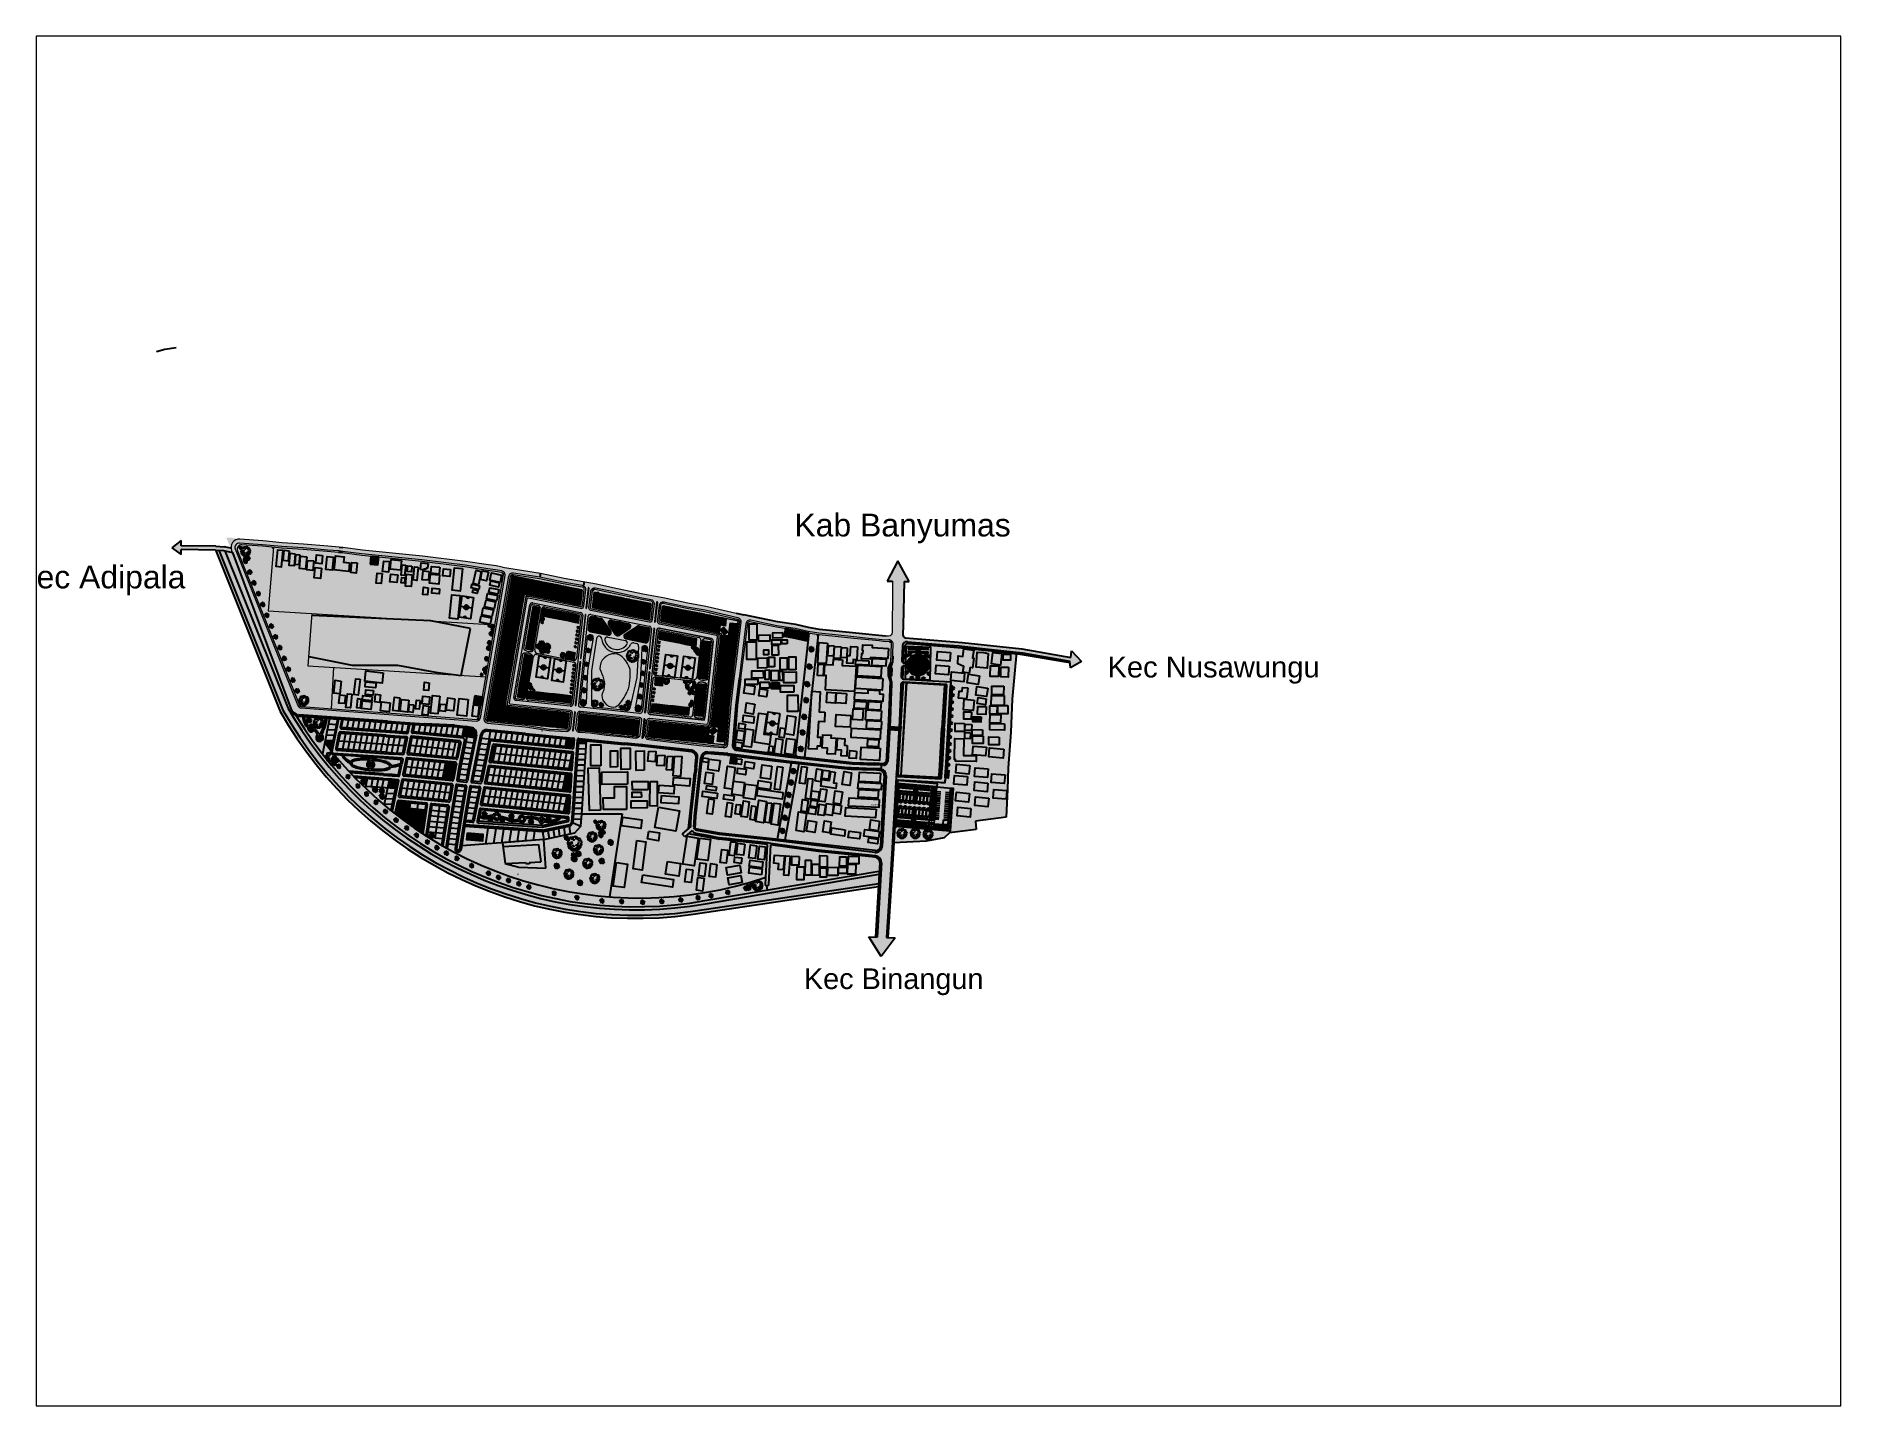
# Paper-space layout 'Layout2' of a CAD drawing. Header units: centimetres. Extents: x 26 to 231, y 20 to 176.
# The model-space entities are those that its viewports show. They can reach past a viewport. Long polylines and large blocks are cut down to what shows.
import ezdxf
from ezdxf.enums import TextEntityAlignment as Align

# ---------------------------------------------------------------- set-up
doc = ezdxf.new("R2010")
doc.units = ezdxf.units.CM
doc.linetypes.add('DASHED', pattern=[1.524, 1.27, -0.254])
doc.layers.get('0').transparency = 0.8
doc.layers.add('10', color=2, linetype='Continuous', lineweight=25, transparency=0.8)
doc.layers.add('Parkir Sepeda', color=7, linetype='Continuous', lineweight=30, transparency=0.8)
for name, color, linetype, transparency in [('Autocad blocks Vol.2$0$CAY', 94, 'Continuous', 0.8), ('BuildingKroya_Clip1', 21, 'Continuous', 0.8), ('Delin', 8, 'Continuous', 0.8), ('Fire Hydrant', 10, 'Continuous', 0.8), ('Halte', 222, 'Continuous', 0.8), ('Jalan', 108, 'Continuous', 0.8), ('JALAN_LN_25K', 112, 'Continuous', 0.8), ('Kavling', 104, 'Continuous', 0.8), ('KopGambar', 202, 'Continuous', 0.8), ('Pemukiman', 250, 'Continuous', 0.8), ('RD', 251, 'Continuous', 0.8), ('Rel Kereta', 230, 'Continuous', 0.8), ('Rumah', 18, 'Continuous', 0.8), ('Stasiun', 202, 'Continuous', 0.8), ('Tamanaa', 192, 'Continuous', 0.8)]:
    doc.layers.add(name, color=color, linetype=linetype, transparency=transparency)
for name, color, linetype, true_color, transparency in [('Bangunan Mushola', 7, 'Continuous', 0x0fb48c, 0.8), ('Bangunan Permukiman', 7, 'Continuous', 0x000000, 0.8), ('Bangunan Toko', 7, 'Continuous', 0xc80064, 0.8), ('vegetasi', 7, 'Continuous', 0x03c13d, 0.8)]:
    doc.layers.add(name, color=color, linetype=linetype, true_color=true_color, transparency=transparency)
for name, color, linetype in [('D_BlokKios_Koridor', 51, 'Continuous'), ('D_BlokKios_Unit', 48, 'Continuous'), ('D_Eksisting_Catatan', 9, 'Continuous'), ('D_Gedung_Parkir', 250, 'Continuous'), ('D_Parkir', 8, 'Continuous'), ('D_Pasar_Bangunan', 42, 'Continuous'), ('D_Pasar_Servis', 252, 'Continuous'), ('D_Pejalan_Kaki', 3, 'Continuous'), ('D_Pintu', 1, 'Continuous'), ('D_Showcase_Atap', 8, 'DASHED'), ('D_Showcase_Lapak', 18, 'Continuous'), ('D_Showcase_Plaza', 51, 'Continuous'), ('D_Sirkulasi', 5, 'Continuous'), ('D_Taman', 94, 'Continuous'), ('D_Teks', 7, 'Continuous'), ('D_Zona_Antrean', 1, 'Continuous')]:
    doc.layers.add(name, color=color, linetype=linetype)
doc.layers.add('HATCH U 1 300', color=7, linetype='Continuous', lineweight=0, true_color=0xc9c9c9, transparency=0.8)
doc.styles.get("Standard").update_dxf_attribs({"font": 'arial.ttf'})

psp = doc.layouts.new('Layout2')

msp = doc.modelspace()

# ---------------------------------------------------------------- texts
at = {"layer": 'D_Teks'}
msp.add_text('BLOK KIOS: 16 ruko 4,5x8 m (2 lt) + 48 kios 3x4 m', height=150, dxfattribs=at).set_placement((89894, -35461), align=Align.MIDDLE_CENTER)
at = {"layer": 'D_Zona_Antrean'}
msp.add_text('batas antrean ±80 m', height=120, dxfattribs=at).set_placement((85139, -31882), align=Align.MIDDLE_CENTER)
at = {"layer": 'Pemukiman'}
for s, height, p in [('Kab Banyumas', 2945.11, (74444, 2717)), ('Kec Adipala', 2945.11, (-26067, -3980)), ('Kec Nusawungu', 2691.38, (114821, -15467)), ('Kec Binangun', 2664.18, (75661, -55650))]:
    msp.add_text(s, height=height, dxfattribs=at).set_placement(p)

# ---------------------------------------------------------------- blocks, each defined once
blk = doc.blocks.new('Autocad blocks Vol.2$0$A$C686017BC')
at = {"layer": 'Autocad blocks Vol.2$0$CAY'}
for centre, radius, start, end in [((80, 372), 84, 114.23257, 259.6453), ((72, 463), 55.3, 61.28893, 228.74307), ((173, 252), 147, 165.20889, 256.0533), ((139, 242), 70.6, 119.78473, 265.13794), ((183, 560), 109, 72.59784, 215.22185), ((127, 367), 48.8, 124.73037, 241.94458), ((177, 241), 62.5, 160.57237, 273.75969), ((267, 289), 126, 150.28539, 240.99024), ((222, 122), 77.6, 146.82998, 298.30349), ((221, 390), 73.9, 126.66848, 258.25419), ((215, 109), 28.1, 149.52165, 313.58712), ((259, 541), 68.6, 50.32486, 170.56423), ((253, 177), 46.1, 127.7327, 344.8714), ((283, 431), 69.8, 139.59515, 249.81307), ((289, 618), 69.5, 15.0372, 170.80598), ((305, 104), 107, 221.57553, 292.66704), ((357, 102), 94.1, 187.92137, 329.62719), ((322, 287), 54.2, 169.70349, 302.45727), ((343, 466), 86.6, 57.13995, 143.11531), ((360, 102), 68.3, 191.61924, 322.62334), ((378, 152), 64.3, 199.63803, 340.36197), ((406, 590), 128, 346.30159, 127.93702), ((427, 559), 64.9, 32.9254, 120.2819), ((436, 118), 110, 253.38413, 324.47564), ((453, 329), 54.7, 217.19473, 347.00179), ((444, 240), 88.7, 247.01197, 347.43415), ((502, 170), 111, 221.76929, 335.3394), ((499, 139), 47, 219.61094, 348.69611), ((528, 399), 51.1, 231.95045, 44.67025), ((542, 269), 62.1, 222.20157, 26.26704), ((514, 490), 63.4, 340.87023, 60.91392), ((605, 217), 84.1, 224.5472, 16.64524), ((593, 539), 87.6, 307.76902, 119.59535), ((601, 199), 37.7, 212.32426, 34.48841), ((659, 306), 65.7, 241.47099, 65.95299), ((644, 444), 85.2, 268.3457, 71.80761), ((630, 317), 43.2, 285.9189, 18.69621)]:
    blk.add_arc(centre, radius, start, end, dxfattribs=at)
blk = doc.blocks.new('A$C2929cfc0')
at = {"layer": 'Rumah', "xscale": 0.001, "yscale": 0.001, "zscale": 0.001}
blk.add_blockref('Autocad blocks Vol.2$0$A$C686017BC', (0.004, 0.003), dxfattribs=at)
blk = doc.blocks.new('Autocad blocks Vol.2$0$A$C77DD64D8')
at = {"layer": 'Autocad blocks Vol.2$0$CAY'}
for p, q in [((21, 564), (0, 568)), ((79, 514), (4, 493)), ((37, 638), (21, 651)), ((75, 556), (21, 564)), ((46, 414), (21, 373)), ((70, 340), (29, 344)), ((91, 618), (37, 638)), ((75, 468), (46, 414)), ((82, 692), (56, 725)), ((77, 270), (56, 267)), ((128, 381), (70, 340)), ((117, 763), (71, 751)), ((128, 522), (75, 556)), ((128, 518), (75, 468)), ((129, 293), (77, 270)), ((182, 522), (79, 514)), ((153, 681), (82, 692)), ((153, 597), (91, 618)), ((118, 205), (100, 194)), ((176, 780), (117, 763)), ((162, 238), (118, 205)), ((174, 435), (128, 381)), ((188, 323), (129, 293)), ((211, 810), (144, 848)), ((223, 686), (153, 681)), ((207, 585), (153, 597)), ((194, 211), (156, 144)), ((223, 252), (162, 238)), ((228, 485), (174, 435)), ((249, 777), (176, 780)), ((286, 518), (182, 522)), ((235, 352), (188, 323)), ((205, 886), (194, 903)), ((261, 291), (194, 211)), ((238, 842), (205, 886)), ((265, 572), (207, 585)), ((291, 742), (211, 810)), ((296, 684), (223, 686)), ((226, 249), (223, 176)), ((223, 176), (241, 117)), ((282, 498), (228, 485)), ((285, 384), (235, 352)), ((252, 780), (238, 842)), ((241, 117), (252, 71)), ((337, 361), (261, 291)), ((319, 543), (265, 572)), ((270, 927), (267, 947)), ((293, 874), (270, 927)), ((311, 82), (279, 56)), ((361, 506), (282, 498)), ((343, 402), (285, 384)), ((390, 502), (286, 518)), ((361, 666), (291, 742)), ((323, 816), (293, 874)), ((343, 654), (296, 684)), ((323, 153), (311, 82)), ((320, 296), (317, 223)), ((317, 223), (323, 153)), ((373, 506), (319, 543)), ((349, 343), (320, 296)), ((352, 769), (323, 816)), ((423, 423), (337, 361)), ((340, 933), (344, 974)), ((381, 875), (340, 933)), ((405, 604), (343, 654)), ((408, 414), (343, 402)), ((399, 405), (349, 343)), ((384, 719), (352, 769)), ((365, 37), (352, 21)), ((423, 581), (361, 666)), ((386, 91), (365, 37)), ((414, 958), (373, 983)), ((435, 829), (381, 875)), ((402, 660), (384, 719)), ((406, 153), (386, 91)), ((390, 502), (419, 506)), ((414, 595), (402, 660)), ((419, 207), (406, 153)), ((468, 929), (414, 958)), ((419, 506), (468, 493)), ((431, 265), (419, 207)), ((423, 581), (446, 563)), ((423, 423), (440, 446)), ((460, 319), (431, 265)), ((485, 775), (435, 829)), ((440, 21), (435, 0)), ((440, 446), (484, 472)), ((448, 75), (440, 21)), ((446, 563), (472, 519)), ((481, 128), (448, 75)), ((498, 373), (460, 319)), ((518, 875), (468, 929)), ((468, 493), (502, 502)), ((472, 519), (502, 502)), ((485, 286), (481, 182)), ((481, 182), (489, 79)), ((484, 472), (502, 502)), ((498, 721), (485, 775)), ((502, 390), (485, 286)), ((485, 128), (535, 75)), ((489, 79), (510, 4)), ((514, 925), (493, 999)), ((506, 585), (493, 535)), ((493, 535), (502, 502)), ((506, 642), (498, 721)), ((498, 419), (510, 468)), ((502, 390), (498, 419)), ((498, 361), (506, 282)), ((502, 613), (518, 717)), ((502, 613), (506, 585)), ((519, 531), (502, 502)), ((535, 510), (502, 502)), ((531, 484), (502, 502)), ((510, 468), (502, 502)), ((506, 630), (543, 684)), ((506, 282), (518, 228)), ((522, 821), (514, 925)), ((518, 717), (522, 821)), ((518, 228), (568, 174)), ((563, 557), (519, 531)), ((522, 875), (556, 929)), ((557, 440), (531, 484)), ((585, 498), (535, 510)), ((535, 75), (589, 46)), ((543, 684), (572, 738)), ((556, 929), (564, 983)), ((581, 423), (557, 440)), ((581, 581), (563, 557)), ((564, 983), (568, 1003)), ((568, 174), (622, 128)), ((572, 738), (585, 796)), ((581, 581), (666, 642)), ((581, 423), (642, 337)), ((585, 796), (597, 850)), ((613, 502), (585, 498)), ((589, 46), (630, 21)), ((590, 408), (601, 343)), ((595, 590), (660, 601)), ((597, 850), (618, 912)), ((598, 399), (660, 349)), ((601, 343), (619, 285)), ((604, 598), (654, 660)), ((613, 502), (717, 485)), ((618, 912), (638, 966)), ((619, 285), (651, 235)), ((622, 128), (664, 70)), ((630, 498), (684, 460)), ((638, 966), (651, 983)), ((642, 498), (721, 506)), ((642, 337), (713, 261)), ((651, 235), (681, 188)), ((654, 660), (684, 707)), ((664, 70), (659, 29)), ((660, 601), (719, 619)), ((660, 349), (707, 320)), ((666, 642), (742, 713)), ((681, 851), (692, 921)), ((686, 780), (681, 851)), ((681, 188), (710, 129)), ((684, 707), (686, 780)), ((684, 460), (738, 431)), ((692, 921), (725, 947)), ((707, 320), (780, 317)), ((710, 129), (733, 77)), ((713, 261), (792, 194)), ((717, 485), (821, 481)), ((719, 619), (769, 651)), ((721, 506), (775, 518)), ((733, 77), (736, 56)), ((738, 431), (796, 419)), ((742, 713), (810, 792)), ((763, 886), (751, 933)), ((751, 223), (765, 162)), ((754, 226), (827, 223)), ((780, 827), (763, 886)), ((765, 162), (798, 118)), ((769, 651), (816, 681)), ((775, 518), (829, 568)), ((777, 754), (780, 827)), ((780, 751), (842, 765)), ((780, 317), (851, 323)), ((792, 194), (859, 156)), ((796, 419), (850, 406)), ((798, 118), (809, 100)), ((810, 792), (848, 859)), ((816, 681), (874, 710)), ((821, 481), (925, 489)), ((827, 223), (886, 241)), ((829, 568), (875, 622)), ((842, 765), (886, 798)), ((850, 406), (912, 386)), ((851, 323), (921, 311)), ((874, 710), (927, 733)), ((875, 622), (933, 664)), ((875, 485), (929, 535)), ((875, 481), (929, 448)), ((886, 798), (903, 809)), ((886, 241), (933, 252)), ((912, 386), (966, 365)), ((921, 311), (947, 279)), ((925, 489), (999, 510)), ((927, 733), (947, 736)), ((929, 535), (958, 589)), ((929, 448), (983, 440)), ((933, 664), (974, 659)), ((958, 589), (983, 630)), ((966, 365), (983, 352)), ((983, 440), (1003, 435))]:
    blk.add_line(p, q, dxfattribs=at)
blk = doc.blocks.new('*U2')
for p, q in [((-47.498, 19.737), (-55.83, 18.344)), ((-40.615, 13.7), (-55.105, 10.913)), ((-31.5, 4.5), (-52.5, 25.5)), ((-33.37, 6.269), (-52.207, 5.34)), ((-48.585, 21.131), (-49.309, 29.026)), ((-28.299, 3.483), (-47.86, -5.805)), ((-43.513, 28.561), (-42.427, 15.558)), ((-38.442, 26.239), (-34.819, 7.663)), ((-21.416, 3.018), (-38.079, -8.128)), ((-35.544, 28.097), (-24.314, 3.947)), ((0, 0), (-31.5, 4.5)), ((-14.533, 2.09), (-30.834, 25.31)), ((-15.982, 2.09), (-30.11, -9.521)), ((-3.665, 19.273), (-27.574, 35.527)), ((-5.114, 28.097), (-24.676, 40.636)), ((-24.314, 23.917), (-2.941, 13.7)), ((0, 0), (-22.5, -19.5)), ((-7.288, 39.707), (-21.778, 46.673)), ((-6.563, 1.161), (-21.416, -8.128)), ((-20.691, 13.7), (-1.129, 4.876)), ((-8.737, 47.138), (-17.069, 52.711)), ((-10.186, 53.64), (-13.084, 55.962)), ((0, 0), (-10.5, 57)), ((-9.099, 51.782), (-6.563, 55.962)), ((-7.65, 43.423), (-2.578, 49.46)), ((-5.839, 35.992), (4.667, 48.067)), ((-5.114, 27.632), (10.463, 46.673)), ((-2.941, 16.486), (8.652, 37.85)), ((-1.129, 6.734), (9.014, 26.704)), ((0, 0), (27, 9)), ((0, 0), (18, -22.5)), ((3.942, 1.625), (11.187, 24.381)), ((6.478, 1.625), (26.04, -8.592)), ((10.101, 3.483), (17.708, 26.239)), ((11.187, 3.483), (30.749, -5.805)), ((16.259, 5.805), (23.142, 31.348)), ((18.07, 5.805), (35.096, -3.483)), ((22.055, 7.198), (27.489, 32.277)), ((24.229, 7.663), (46.688, 1.625)), ((27, 9), (48, 36)), ((27.127, 9.056), (31.112, 35.992)), ((29.662, 12.307), (48.137, 6.269)), ((31.836, 30.883), (32.561, 16.486)), ((33.285, 16.486), (48.862, 10.913)), ((35.096, 32.741), (37.27, 22.524)), ((36.183, 19.737), (48.137, 17.88)), ((38.719, 34.134), (41.979, 28.561)), ((40.53, 25.775), (48.862, 24.846)), ((43.791, 29.954), (51.036, 30.883)), ((44.153, 36.456), (45.239, 32.741)), ((-17.431, -15.094), (-42.789, -18.809)), ((-28.299, -29.026), (-42.789, -31.348)), ((-24.314, -21.596), (-42.427, -22.06)), ((-30.834, -34.135), (-42.427, -35.528)), ((-34.457, -39.708), (-40.978, -42.494)), ((-26.849, -26.24), (-40.253, -25.775)), ((-22.5, -19.5), (-37.5, -45)), ((-32.646, -36.921), (-31.921, -44.352)), ((-15.257, -12.772), (-30.11, -12.772)), ((-29.023, -30.884), (-27.936, -43.887)), ((-25.038, -23.918), (-22.865, -45.281)), ((-20.691, -18.345), (-17.793, -44.352)), ((-6.563, -5.805), (-19.967, -9.985)), ((-17.069, -15.094), (-12.721, -40.172)), ((-13.446, -11.378), (-8.737, -32.741)), ((-9.461, -8.592), (-6.201, -23.453)), ((-4.752, -3.483), (-3.665, -14.629)), ((2.493, -3.019), (-1.491, -20.202)), ((1.769, -2.555), (24.229, -9.521)), ((5.029, -6.27), (2.131, -25.775)), ((9.014, -11.378), (3.58, -35.992)), ((14.085, -16.951), (6.478, -40.172)), ((7.565, -9.056), (32.198, -14.629)), ((18.07, -22.524), (8.289, -45.745)), ((12.274, -15.094), (36.907, -18.809)), ((20.244, -30.419), (15.897, -44.816)), ((16.259, -19.738), (36.183, -22.989)), ((18, -22.5), (27, -52.5)), ((18.433, -22.524), (40.53, -29.026)), ((19.157, -25.311), (38.719, -33.206)), ((22.78, -37.85), (19.519, -48.532)), ((21.331, -32.741), (39.081, -40.636)), ((22.78, -38.314), (34.372, -44.816)), ((24.591, -45.745), (23.142, -50.854)), ((24.591, -43.423), (30.749, -47.603)), ((26.764, -49.925), (28.213, -50.854))]:
    blk.add_line(p, q)
blk = doc.blocks.new('lapangan')
at = {"layer": 'RD'}
blk.add_line((9654.9, 3805.9), (9654.9, 3790.9), dxfattribs=at)
blk.add_lwpolyline([(9640.9, 3805.9), (9668.9, 3805.9), (9668.9, 3790.9), (9640.9, 3790.9)], close=True, dxfattribs=at)
blk.add_circle((9654.9, 3798.4), 3, dxfattribs=at)
for centre, radius, start, end in [((9640.9, 3798.4), 1.95, 270, 90), ((9668.9, 3798.4), 1.9, 90, 270)]:
    blk.add_arc(centre, radius, start, end, dxfattribs=at)

# ---------------------------------------------------------------- hatches: boundary and pattern name
at = {"lineweight": 5, "true_color": 0xc8e164}
h = msp.add_hatch(color=53, dxfattribs=at)
h.dxf.hatch_style = 1
h.paths.add_polyline_path([(32637, -9156), (27573, -8160), (27444, -8152), (12180, -7471), (11782, -12771), (17373, -13891), (23252, -13891), (28151, -14771), (31447, -15195), (31449, -15196)])
at = {"layer": '10', "lineweight": 5, "true_color": 0xa953a0}
h = msp.add_hatch(color=215, dxfattribs=at)
h.dxf.hatch_style = 1
h.paths.add_polyline_path([(31603, -1426), (30596, -1327), (30306, -4222), (31314, -4321)])
h.paths.add_polyline_path([(31314, -4910), (30261, -4807), (29957, -7840), (31010, -7944)])
h.paths.add_polyline_path([(70871, -20219), (69829, -20072), (69463, -22615), (69290, -23822), (70332, -23969), (71222, -24094), (71395, -22887), (70506, -22762)])
at = {"layer": '10', "lineweight": 5, "true_color": 0x58ba48}
h = msp.add_hatch(color=85, dxfattribs=at)
h.dxf.hatch_style = 1
h.paths.add_polyline_path([(77494, -9959), (76309, -9763), (74543, -25613), (75238, -25690), (75735, -25746)])
at = {"layer": '10', "true_color": 0xf1eb1f}
h = msp.add_hatch(color=2, dxfattribs=at)
h.dxf.hatch_style = 1
h.paths.add_polyline_path([(65860, -37758), (65067, -37661), (64859, -39322), (65652, -39418)])
h.paths.add_polyline_path([(66905, -36727), (66240, -36646), (66025, -38369), (66689, -38451)])
h.paths.add_polyline_path([(68053, -36969), (67130, -36855), (66951, -38286), (67875, -38399)])
h.paths.add_polyline_path([(67645, -38749), (66769, -38640), (66680, -39345), (67557, -39453)])
h.paths.add_polyline_path([(67402, -39680), (65643, -39993), (65822, -40974), (67581, -40660)])
h.paths.add_polyline_path([(65852, -41302), (66015, -42199), (67693, -41899), (67530, -41001)])
at = {"layer": 'BuildingKroya_Clip1', "true_color": 0xf7f281}
h = msp.add_hatch(color=51, dxfattribs=at)
h.dxf.hatch_style = 1
h.paths.add_polyline_path([(94580, -12261), (92896, -12117), (92798, -13234), (94482, -13378)])
h.paths.add_polyline_path([(94401, -14013), (92717, -13869), (92620, -14986), (94304, -15130)])
h.paths.add_polyline_path([(96388, -14899), (94705, -14754), (94607, -15872), (96291, -16016)])
h.paths.add_polyline_path([(97583, -12977), (97428, -12955), (97577, -11939), (96304, -11755), (96156, -12773), (95575, -12689), (95519, -13719), (96279, -14050), (96172, -14781), (96998, -14899), (97106, -14169), (97402, -14212)])
h.paths.add_polyline_path([(99450, -12362), (98815, -12260), (98025, -12197), (97867, -14136), (99296, -14250)])
h.paths.add_polyline_path([(98295, -15262), (96888, -15059), (96728, -16150), (98136, -16354)])
h.paths.add_polyline_path([(100794, -13965), (99723, -13954), (99708, -15325), (100780, -15338)])
h.paths.add_polyline_path([(101206, -12384), (100034, -12237), (99845, -13714), (101018, -13862)])
h.paths.add_polyline_path([(102307, -12473), (101356, -12463), (101348, -13222), (102298, -13232)])
h.paths.add_polyline_path([(102048, -14157), (101076, -14146), (101062, -15396), (102034, -15408)])
h.paths.add_polyline_path([(101443, -16598), (99902, -16582), (99891, -17696), (101430, -17712)])
h.paths.add_polyline_path([(99397, -16851), (97991, -16648), (97831, -17740), (99239, -17943)])
h.paths.add_polyline_path([(99195, -18225), (98127, -18072), (98016, -18827), (99086, -18980)])
h.paths.add_polyline_path([(96712, -17638), (96720, -17638), (96796, -16809), (96111, -16748), (96064, -17253), (95710, -17221), (95625, -18141), (96657, -18235)])
h.paths.add_polyline_path([(97626, -18395), (96355, -18280), (96231, -19622), (97503, -19737)])
h.paths.add_polyline_path([(97262, -19900), (96301, -19881), (96282, -20837), (97242, -20856)])
h.paths.add_polyline_path([(99170, -19231), (98085, -19210), (98065, -20204), (99150, -20225)])
h.paths.add_polyline_path([(100583, -19147), (99654, -19137), (99643, -20174), (100572, -20184)])
h.paths.add_polyline_path([(101987, -19093), (100688, -19079), (100675, -20162), (101976, -20177)])
h.paths.add_polyline_path([(101493, -17812), (99852, -17794), (99839, -19045), (101480, -19063)])
h.paths.add_polyline_path([(101055, -20248), (99679, -20234), (99668, -21332), (101042, -21347)])
h.paths.add_polyline_path([(101546, -21441), (99663, -21421), (99654, -22228), (101538, -22248)])
h.paths.add_polyline_path([(98702, -22224), (97375, -22198), (97360, -22909), (98688, -22935)])
h.paths.add_polyline_path([(97316, -21520), (96450, -21502), (96434, -22304), (97300, -22321)])
h.paths.add_polyline_path([(96380, -21395), (95178, -21372), (95157, -22429), (96359, -22452)])
h.paths.add_polyline_path([(97134, -22596), (96441, -22584), (96427, -23356), (97119, -23370)])
h.paths.add_polyline_path([(98798, -23020), (97416, -22993), (97397, -23965), (98779, -23992)])
h.paths.add_polyline_path([(99198, -24455), (97515, -24311), (97417, -25428), (99101, -25572)])
h.paths.add_polyline_path([(96301, -23377), (95150, -23354), (95097, -26034), (95222, -26036), (95217, -26267), (97875, -26317), (97891, -25542), (96259, -25510)])
h.paths.add_polyline_path([(101472, -24708), (99605, -24549), (99505, -25699), (101372, -25858)])
h.paths.add_polyline_path([(100850, -23149), (99517, -23136), (99506, -24136), (100839, -24151)])
h.paths.add_polyline_path([(99433, -27263), (97749, -27119), (97652, -28236), (99336, -28380)])
h.paths.add_polyline_path([(97047, -26803), (95363, -26659), (95265, -27776), (96949, -27920)])
h.paths.add_polyline_path([(101608, -28039), (99924, -27895), (99827, -29012), (101511, -29156)])
h.paths.add_polyline_path([(101839, -30063), (100155, -29919), (100058, -31036), (101742, -31180)])
h.paths.add_polyline_path([(99503, -31013), (97819, -30869), (97722, -31987), (99406, -32131)])
h.paths.add_polyline_path([(99405, -29080), (97721, -28936), (97624, -30053), (99308, -30197)])
h.paths.add_polyline_path([(96775, -28255), (95092, -28111), (94994, -29228), (96678, -29373)])
h.paths.add_polyline_path([(97013, -30412), (95330, -30268), (95232, -31385), (96916, -31530)])
h.paths.add_polyline_path([(97195, -32355), (95511, -32211), (95414, -33329), (97098, -33473)])
at = {"layer": 'D_BlokKios_Koridor', "transparency": 33554585}
for points in [[(87859, -29673), (92095, -30025), (92066, -30424), (87830, -30072)], [(87583, -33463), (91818, -33815), (91789, -34214), (87554, -33861)]]:
    msp.add_hatch(color=51, dxfattribs=at).paths.add_polyline_path(points)
at = {"layer": 'D_BlokKios_Unit', "true_color": 0x9898cc}
h = msp.add_hatch(color=253, dxfattribs=at)
h.dxf.hatch_style = 1
h.paths.add_polyline_path([(88437, -29319), (88138, -29294), (88136, -29318, -0.1745126), (88177, -29433, -0.2122525), (88118, -29567), (88109, -29693), (88407, -29718)])
h.paths.add_polyline_path([(88736, -29344), (88437, -29319), (88407, -29718), (88706, -29743)])
h.paths.add_polyline_path([(89034, -29369), (88736, -29344), (88706, -29743), (89005, -29768)])
h.paths.add_polyline_path([(89333, -29394), (89034, -29369), (89005, -29768), (89304, -29793)])
h.paths.add_polyline_path([(89632, -29419), (89333, -29394), (89304, -29793), (89603, -29818)])
h.paths.add_polyline_path([(89931, -29444), (89632, -29419), (89603, -29818), (89902, -29843)])
h.paths.add_polyline_path([(89873, -30242), (89574, -30217), (89545, -30616), (89844, -30641)])
h.paths.add_polyline_path([(89574, -30217), (89275, -30192), (89246, -30591), (89545, -30616)])
h.paths.add_polyline_path([(89275, -30192), (88976, -30167), (88947, -30566), (89246, -30591)])
h.paths.add_polyline_path([(88976, -30167), (88677, -30142), (88648, -30541), (88947, -30566)])
h.paths.add_polyline_path([(88677, -30142), (88378, -30117), (88349, -30516), (88499, -30529), (88648, -30541)])
h.paths.add_polyline_path([(88378, -30117), (88079, -30092), (88074, -30166, -0.1745126), (88115, -30281, -0.2122525), (88056, -30415), (88050, -30491), (88349, -30516)])
h.paths.add_polyline_path([(90629, -29502), (90330, -29477), (90301, -29876), (90600, -29901)])
h.paths.add_polyline_path([(90928, -29527), (90629, -29502), (90600, -29901), (90899, -29926)])
h.paths.add_polyline_path([(91227, -29552), (90928, -29527), (90899, -29926), (91198, -29951)])
h.paths.add_polyline_path([(91526, -29577), (91227, -29552), (91198, -29951), (91497, -29976)])
h.paths.add_polyline_path([(91825, -29602), (91526, -29577), (91497, -29976), (91796, -30001)])
h.paths.add_polyline_path([(92124, -29626), (91825, -29602), (91796, -30001), (92095, -30025)])
h.paths.add_polyline_path([(90571, -30300), (90272, -30275), (90243, -30674), (90542, -30699)])
h.paths.add_polyline_path([(90870, -30325), (90571, -30300), (90542, -30699), (90691, -30711), (90841, -30724)])
h.paths.add_polyline_path([(91169, -30350), (90870, -30325), (90841, -30724), (91140, -30749)])
h.paths.add_polyline_path([(91468, -30375), (91169, -30350), (91140, -30749), (91439, -30773)])
h.paths.add_polyline_path([(91767, -30399), (91468, -30375), (91439, -30773), (91738, -30798)])
h.paths.add_polyline_path([(92066, -30424), (91767, -30399), (91738, -30798), (92037, -30823)])
at = {"layer": 'D_BlokKios_Unit', "true_color": 0xf27172}
h = msp.add_hatch(dxfattribs=at)
h.set_pattern_fill('ANGLE', color=11)
h.set_pattern_definition([(0, (0, 0), (0, 6.985), [5.08, -1.905]), (90, (0, 0), (-6.985, 4e-16), [5.08, -1.905])])
h.paths.add_polyline_path([(88499, -30529), (88050, -30491), (88030, -30765, -0.1745126), (88072, -30879, -0.2122525), (88012, -31013), (87992, -31289), (88069, -31295, -0.4016422), (88317, -31316), (88441, -31326)])
h.paths.add_polyline_path([(88947, -30566), (88499, -30529), (88441, -31326), (88667, -31345, -0.3488138), (88891, -31343)])
h.paths.add_polyline_path([(89396, -30603), (88947, -30566), (88891, -31343, -0.0463367), (88915, -31366), (89265, -31395, -0.1185536), (89341, -31359)])
h.paths.add_polyline_path([(89844, -30641), (89396, -30603), (89341, -31359, -0.2702217), (89513, -31416), (89786, -31439)])
h.paths.add_polyline_path([(90691, -30711), (90243, -30674), (90185, -31472), (90460, -31495, -0.2646675), (90636, -31466)])
h.paths.add_polyline_path([(91140, -30749), (90691, -30711), (90636, -31466, -0.1238132), (90709, -31515), (91058, -31545, -0.0411434), (91083, -31528)])
h.paths.add_polyline_path([(91588, -30786), (91140, -30749), (91083, -31528, -0.3546385), (91307, -31565), (91530, -31584)])
h.paths.add_polyline_path([(92037, -30823), (91588, -30786), (91530, -31584), (91656, -31594, -0.4016422), (91905, -31615), (91978, -31621)])
h.paths.add_polyline_path([(91906, -32619), (91829, -32612, -0.4016422), (91581, -32591), (91457, -32581), (91399, -33379), (91848, -33416)])
h.paths.add_polyline_path([(91457, -32581), (91231, -32562, -0.3488138), (91007, -32564), (90951, -33342), (91399, -33379)])
h.paths.add_polyline_path([(91007, -32564, -0.0463367), (90983, -32542), (90633, -32513, -0.1185536), (90557, -32549), (90502, -33304), (90951, -33342)])
h.paths.add_polyline_path([(90557, -32549, -0.2702217), (90385, -32492), (90112, -32469), (90054, -33267), (90502, -33304)])
h.paths.add_polyline_path([(89713, -32436), (89437, -32413, -0.2646675), (89262, -32442), (89207, -33196), (89655, -33234)])
h.paths.add_polyline_path([(89262, -32442, -0.1238132), (89189, -32392), (88839, -32363, -0.0411434), (88815, -32380), (88758, -33159), (89207, -33196)])
h.paths.add_polyline_path([(88815, -32380, -0.3546385), (88591, -32342), (88368, -32324), (88310, -33122), (88758, -33159)])
h.paths.add_polyline_path([(88368, -32324), (88242, -32313, -0.4016422), (87993, -32293), (87920, -32286), (87900, -32560, -0.1745126), (87941, -32675, -0.2122525), (87881, -32808), (87861, -33084), (88310, -33122)])
at = {"layer": 'D_BlokKios_Unit', "true_color": 0x9898cc}
h = msp.add_hatch(color=253, dxfattribs=at)
h.dxf.hatch_style = 1
h.paths.add_polyline_path([(88160, -33109), (87861, -33084), (87856, -33158, -0.1745126), (87897, -33273, -0.2122525), (87838, -33407), (87832, -33483), (88131, -33508)])
h.paths.add_polyline_path([(88459, -33134), (88160, -33109), (88131, -33508), (88430, -33533)])
h.paths.add_polyline_path([(88102, -33907), (87803, -33882), (87794, -34006, -0.1745126), (87835, -34121, -0.2122525), (87776, -34254), (87774, -34281), (88073, -34306)])
h.paths.add_polyline_path([(88401, -33932), (88102, -33907), (88073, -34306), (88372, -34331)])
h.paths.add_polyline_path([(88700, -33957), (88401, -33932), (88372, -34331), (88671, -34356)])
h.paths.add_polyline_path([(88999, -33982), (88700, -33957), (88671, -34356), (88970, -34381)])
h.paths.add_polyline_path([(89298, -34007), (88999, -33982), (88970, -34381), (89269, -34406)])
h.paths.add_polyline_path([(89597, -34032), (89298, -34007), (89269, -34406), (89568, -34431)])
h.paths.add_polyline_path([(89655, -33234), (89356, -33209), (89327, -33608), (89626, -33633)])
h.paths.add_polyline_path([(89356, -33209), (89057, -33184), (89028, -33583), (89327, -33608)])
h.paths.add_polyline_path([(89057, -33184), (88758, -33159), (88729, -33558), (89028, -33583)])
h.paths.add_polyline_path([(88758, -33159), (88459, -33134), (88430, -33533), (88729, -33558)])
h.paths.add_polyline_path([(90353, -33292), (90054, -33267), (90025, -33666), (90324, -33691)])
h.paths.add_polyline_path([(90295, -34090), (89996, -34065), (89967, -34464), (90266, -34489)])
h.paths.add_polyline_path([(90594, -34115), (90295, -34090), (90266, -34489), (90564, -34514)])
h.paths.add_polyline_path([(90652, -33317), (90353, -33292), (90324, -33691), (90623, -33716)])
h.paths.add_polyline_path([(90951, -33342), (90652, -33317), (90623, -33716), (90922, -33741)])
h.paths.add_polyline_path([(91250, -33367), (90951, -33342), (90922, -33741), (91221, -33766)])
h.paths.add_polyline_path([(91549, -33392), (91250, -33367), (91221, -33766), (91520, -33790)])
h.paths.add_polyline_path([(91848, -33416), (91549, -33392), (91520, -33790), (91818, -33815)])
h.paths.add_polyline_path([(91789, -34214), (91490, -34189), (91461, -34588), (91760, -34613)])
h.paths.add_polyline_path([(91490, -34189), (91191, -34164), (91162, -34563), (91461, -34588)])
h.paths.add_polyline_path([(91191, -34164), (90893, -34140), (90863, -34539), (91162, -34563)])
h.paths.add_polyline_path([(90893, -34140), (90594, -34115), (90564, -34514), (90863, -34539)])
at = {"layer": 'D_Gedung_Parkir', "true_color": 0x939598, "transparency": 33554585}
msp.add_hatch(color=252, dxfattribs=at).paths.add_polyline_path([(92829, -29585), (94622, -29734), (94274, -34522), (92480, -34372)])
at = {"layer": 'D_Parkir', "transparency": 33554585}
for points in [[(89174, -11602), (90073, -11642), (90070, -11842), (89170, -11802)], [(89166, -12052), (90065, -12092), (90062, -12292), (89163, -12252)], [(90745, -12122), (91644, -12162), (91641, -12362), (90741, -12322)], [(90752, -11672), (91651, -11712), (91648, -11912), (90749, -11872)], [(93878, -16504), (94077, -16516), (93770, -21807), (93570, -21795)], [(94576, -16545), (94776, -16557), (94155, -27239), (93956, -27227)], [(92173, -30333), (92671, -30374), (92642, -30773), (92143, -30732)]]:
    msp.add_hatch(color=8, dxfattribs=at).paths.add_polyline_path(points)
at = {"layer": 'D_Pasar_Bangunan', "true_color": 0xcd2027, "transparency": 33554585}
msp.add_hatch(color=242, dxfattribs=at).paths.add_polyline_path([(88922, -16116), (93784, -16399), (93088, -28379), (88226, -28096)])
at = {"layer": 'D_Pasar_Servis', "transparency": 33554585}
for color, points in [(5, [(87972, -21771), (88152, -21781), (88117, -22380), (87937, -22370)]), (252, [(93412, -22788), (93712, -22805), (93665, -23604), (93366, -23587)]), (252, [(93459, -21989), (93758, -22007), (93712, -22805), (93412, -22788)]), (252, [(93273, -25184), (93573, -25201), (93526, -26000), (93227, -25983)]), (252, [(93320, -24385), (93619, -24403), (93573, -25201), (93273, -25184)]), (252, [(93366, -23587), (93665, -23604), (93619, -24403), (93320, -24385)]), (252, [(93134, -27580), (93433, -27597), (93387, -28396), (93088, -28379)]), (252, [(93180, -26781), (93480, -26799), (93433, -27597), (93134, -27580)]), (252, [(93227, -25983), (93526, -26000), (93480, -26799), (93180, -26781)]), (252, [(93944, -27427), (94344, -27450), (94285, -28448), (93886, -28425)]), (252, [(92220, -29685), (92718, -29726), (92682, -30225), (92183, -30183)])]:
    msp.add_hatch(color=color, dxfattribs=at).paths.add_polyline_path(points)
at = {"layer": 'D_Pejalan_Kaki', "transparency": 33554585}
for color, points in [(3, [(90240, -11499), (90590, -11515), (90573, -12565), (90223, -12549)]), (3, [(88821, -13612), (89080, -13624), (89075, -13974), (88815, -13962)]), (3, [(91678, -13740), (91938, -13751), (91932, -14101), (91672, -14090)]), (3, [(90180, -15149), (90530, -15164), (90520, -15744), (90170, -15729)]), (7, [(86712, -22178), (87934, -22249), (87933, -22279), (86710, -22208)]), (7, [(86715, -22118), (87938, -22189), (87936, -22219), (86713, -22148)]), (7, [(86719, -22058), (87941, -22129), (87940, -22159), (86717, -22088)]), (7, [(86722, -21998), (87945, -22069), (87943, -22099), (86720, -22028)]), (7, [(86726, -21939), (87948, -22010), (87947, -22040), (86724, -21968)]), (7, [(86729, -21879), (87952, -21950), (87950, -21980), (86727, -21909)]), (7, [(86732, -21819), (87955, -21890), (87954, -21920), (86731, -21849)]), (3, [(87712, -29159), (87896, -29174), (87481, -34859), (87382, -34851)]), (3, [(87737, -28729), (92868, -29017), (92829, -29585), (87712, -29159)]), (3, [(89931, -29444), (90330, -29477), (90185, -31472), (89786, -31439)]), (3, [(89713, -32436), (90112, -32469), (89967, -34464), (89568, -34431)])]:
    msp.add_hatch(color=color, dxfattribs=at).paths.add_polyline_path(points)
at = {"layer": 'D_Pintu', "transparency": 33554585}
for points in [[(87793, -29627), (87862, -29633), (87827, -30111), (87758, -30106)], [(87676, -31223), (87746, -31228), (87667, -32306), (87598, -32300)], [(87516, -33417), (87586, -33423), (87551, -33901), (87481, -33896)]]:
    msp.add_hatch(color=1, dxfattribs=at).paths.add_polyline_path(points)
at = {"layer": 'D_Showcase_Lapak', "true_color": 0x959697}
h = msp.add_hatch(color=252, dxfattribs=at)
h.dxf.hatch_style = 1
edge = h.paths.add_edge_path()
edge.add_arc((91798, -14971), 180, 180, 310.84608, ccw=False)
edge.add_arc((91798, -14971), 180, 47.26612, 180, ccw=False)
edge.add_line((91920, -14839), (91932, -14101))
edge.add_line((91932, -14101), (91736, -14093))
edge.add_arc((90376, -13857), 1380, 276.33858, 350.15939, ccw=False)
edge.add_line((90529, -15228), (90520, -15744))
edge.add_line((90520, -15744), (91074, -15769))
edge.add_arc((91088, -15589), 180, 180, 265.82763, ccw=False)
edge.add_arc((91088, -15589), 180, 0, 180, ccw=False)
edge.add_arc((91088, -15589), 180, -90.9439, 0, ccw=False)
edge.add_line((91085, -15769), (91904, -15806))
edge.add_line((91904, -15806), (91915, -15107))
edge = h.paths.add_edge_path()
edge.add_line((89001, -13970), (88815, -13962))
edge.add_line((88815, -13962), (88803, -14706))
edge.add_arc((88920, -14842), 180, 0, 130.84608, ccw=False)
edge.add_arc((88920, -14842), 180, 227.26612, 360, ccw=False)
edge.add_line((88798, -14974), (88787, -15667))
edge.add_line((88787, -15667), (89576, -15702))
edge.add_arc((89589, -15523), 180, 180, 265.82763, ccw=False)
edge.add_arc((89589, -15523), 180, 0, 180, ccw=False)
edge.add_arc((89589, -15523), 180, 269.0561, 360, ccw=False)
edge.add_line((89586, -15702), (90170, -15729))
edge.add_line((90170, -15729), (90179, -15222))
edge.add_arc((90376, -13857), 1380, 184.72435, 261.77363, ccw=False)
edge = h.paths.add_edge_path()
edge.add_line((90224, -12485), (90240, -11499))
edge.add_line((90240, -11499), (88857, -11437))
edge.add_line((88857, -11437), (88839, -12506))
edge.add_arc((88957, -12643), 180, 0, 130.84608, ccw=False)
edge.add_arc((88957, -12643), 180, 227.26612, 360, ccw=False)
edge.add_line((88835, -12775), (88821, -13612))
edge.add_line((88821, -13612), (89017, -13621))
edge.add_arc((90376, -13857), 1380, 96.33858, 170.15939, ccw=False)
edge = h.paths.add_edge_path(flags=16)
edge.add_arc((89339, -12510), 180, 0, 360)
h.paths.add_polyline_path([(89163, -12252), (89166, -12052), (90065, -12092), (90062, -12292)], flags=16)
h.paths.add_polyline_path([(89170, -11802), (89174, -11602), (90073, -11642), (90070, -11842)], flags=16)
edge = h.paths.add_edge_path()
edge.add_line((91654, -11562), (90590, -11515))
edge.add_line((90590, -11515), (90574, -12491))
edge.add_arc((90376, -13857), 1380, 4.72435, 81.77363, ccw=False)
edge.add_line((91752, -13743), (91938, -13751))
edge.add_line((91938, -13751), (91952, -12907))
edge.add_arc((91834, -12771), 180, 180, 310.84608, ccw=False)
edge.add_arc((91834, -12771), 180, 47.26612, 180, ccw=False)
edge.add_line((91956, -12639), (91973, -11577))
edge.add_line((91973, -11577), (91657, -11562))
edge.add_line((91657, -11562), (91643, -12380))
edge.add_line((91643, -12380), (91641, -12362))
edge.add_line((91641, -12362), (90741, -12322))
edge.add_line((90741, -12322), (90745, -12122))
edge.add_line((90745, -12122), (91644, -12162))
edge.add_line((91644, -12162), (91654, -11562))
edge = h.paths.add_edge_path(flags=16)
edge.add_arc((91437, -12603), 180, 0, 360)
at = {"layer": 'D_Showcase_Lapak', "true_color": 0xcdc8ac}
h = msp.add_hatch(color=9, dxfattribs=at)
h.dxf.hatch_style = 1
h.paths.add_polyline_path([(91736, -14093), (91672, -14090), (91678, -13740), (91752, -13743, 0.3494569), (90574, -12491), (90573, -12565), (90223, -12549), (90224, -12485, 0.38217), (88996, -13857, 0.3727593), (90179, -15222), (90180, -15149), (90530, -15164), (90529, -15228, 0.3337261)])
h.paths.add_polyline_path([(89148, -14282), (89131, -14229), (89116, -14176), (89104, -14123), (89094, -14069), (89086, -14015), (89334, -13984), (89340, -14028), (89349, -14072), (89359, -14115), (89370, -14158), (89384, -14200), (89399, -14241), (89416, -14282), (89435, -14322), (89456, -14362), (89478, -14400), (89502, -14437), (89527, -14474), (89554, -14509), (89582, -14543), (89611, -14576), (89643, -14608), (89675, -14638), (89708, -14667), (89743, -14694), (89779, -14720), (89816, -14745), (89854, -14768), (89893, -14789), (89933, -14808), (89973, -14826), (90014, -14842), (90056, -14857), (90099, -14869), (90142, -14880), (90185, -14889), (90140, -15135), (90086, -15124), (90033, -15110), (89980, -15095), (89928, -15077), (89877, -15057), (89827, -15035), (89778, -15011), (89730, -14984), (89683, -14956), (89637, -14926), (89592, -14894), (89549, -14860), (89508, -14824), (89468, -14787), (89429, -14747), (89393, -14707), (89358, -14664), (89325, -14621), (89293, -14576), (89264, -14529), (89236, -14482), (89211, -14433), (89188, -14384), (89167, -14333)], flags=16)
h.paths.add_polyline_path([(89626, -13857, -1), (91126, -13857, -1)], flags=16)
h.paths.add_polyline_path([(89656, -13857, -1), (91096, -13857, -1)], flags=0)
h.paths.add_polyline_path([(89105, -13584), (89117, -13533), (89131, -13483), (89147, -13433), (89165, -13383), (89186, -13335), (89208, -13287), (89231, -13241), (89257, -13195), (89285, -13151), (89314, -13107), (89345, -13065), (89378, -13024), (89412, -12985), (89448, -12946), (89486, -12910), (89524, -12875), (89565, -12841), (89606, -12809), (89649, -12779), (89693, -12751), (89738, -12724), (89784, -12699), (89832, -12676), (89880, -12655), (89928, -12636), (89978, -12619), (90028, -12604), (90079, -12591), (90130, -12580), (90182, -12571), (90219, -12818), (90177, -12826), (90136, -12835), (90095, -12845), (90055, -12857), (90015, -12871), (89975, -12886), (89936, -12903), (89898, -12922), (89861, -12942), (89825, -12963), (89789, -12986), (89754, -13011), (89721, -13036), (89688, -13063), (89657, -13092), (89627, -13121), (89598, -13152), (89570, -13184), (89543, -13217), (89518, -13251), (89495, -13286), (89472, -13322), (89452, -13359), (89432, -13397), (89415, -13435), (89398, -13474), (89384, -13514), (89371, -13554), (89359, -13595), (89350, -13636)], flags=16)
h.paths.add_polyline_path([(90126, -13857, -1), (90626, -13857, -1)], flags=0)
h.paths.add_polyline_path([(90533, -14895), (90575, -14888), (90616, -14879), (90657, -14868), (90698, -14856), (90738, -14842), (90777, -14827), (90816, -14810), (90854, -14792), (90892, -14772), (90928, -14750), (90964, -14727), (90998, -14703), (91032, -14677), (91064, -14650), (91096, -14621), (91126, -14592), (91155, -14561), (91183, -14529), (91209, -14496), (91234, -14462), (91258, -14427), (91280, -14391), (91301, -14354), (91320, -14316), (91338, -14278), (91354, -14239), (91369, -14199), (91382, -14159), (91393, -14118), (91403, -14077), (91647, -14129), (91635, -14180), (91621, -14231), (91605, -14281), (91587, -14330), (91567, -14378), (91545, -14426), (91521, -14472), (91495, -14518), (91468, -14563), (91439, -14606), (91407, -14648), (91375, -14689), (91340, -14729), (91304, -14767), (91267, -14804), (91228, -14839), (91188, -14872), (91146, -14904), (91103, -14934), (91059, -14963), (91014, -14989), (90968, -15014), (90921, -15037), (90873, -15058), (90824, -15077), (90775, -15094), (90724, -15109), (90674, -15122), (90622, -15133), (90571, -15142)], flags=16)
h.paths.add_polyline_path([(90568, -12824), (90613, -12578), (90667, -12590), (90720, -12603), (90772, -12619), (90824, -12636), (90875, -12656), (90926, -12678), (90975, -12703), (91023, -12729), (91070, -12757), (91116, -12787), (91160, -12820), (91203, -12854), (91245, -12889), (91285, -12927), (91323, -12966), (91360, -13007), (91395, -13049), (91428, -13093), (91459, -13138), (91489, -13184), (91516, -13231), (91541, -13280), (91565, -13330), (91586, -13380), (91605, -13432), (91622, -13484), (91636, -13537), (91649, -13590), (91659, -13644), (91667, -13698), (91418, -13729), (91412, -13685), (91404, -13641), (91394, -13598), (91382, -13556), (91369, -13513), (91353, -13472), (91336, -13431), (91317, -13391), (91297, -13352), (91275, -13313), (91251, -13276), (91226, -13240), (91199, -13204), (91171, -13170), (91141, -13137), (91110, -13106), (91078, -13075), (91044, -13046), (91009, -13019), (90974, -12993), (90937, -12969), (90899, -12946), (90860, -12925), (90820, -12905), (90779, -12887), (90738, -12871), (90696, -12857), (90654, -12844), (90611, -12833)], flags=16)
at = {"layer": 'D_Showcase_Lapak', "true_color": 0xf26722}
h = msp.add_hatch(color=30, dxfattribs=at)
h.dxf.hatch_style = 1
h.paths.add_polyline_path([(89398, -13474), (89415, -13435), (89186, -13335), (89165, -13383), (89147, -13433), (89131, -13483), (89117, -13533), (89105, -13584), (89350, -13636), (89359, -13595), (89371, -13554), (89384, -13514)])
h.paths.add_polyline_path([(89518, -13251), (89314, -13107), (89285, -13151), (89257, -13195), (89231, -13241), (89208, -13287), (89186, -13335), (89415, -13435), (89432, -13397), (89452, -13359), (89472, -13322), (89495, -13286)])
h.paths.add_polyline_path([(89486, -12910), (89448, -12946), (89412, -12985), (89378, -13024), (89345, -13065), (89314, -13107), (89518, -13251), (89543, -13217), (89570, -13184), (89598, -13152), (89627, -13121), (89657, -13092)])
h.paths.add_polyline_path([(89693, -12751), (89649, -12779), (89606, -12809), (89565, -12841), (89524, -12875), (89486, -12910), (89657, -13092), (89688, -13063), (89721, -13036), (89754, -13011), (89789, -12986), (89825, -12963)])
h.paths.add_polyline_path([(89928, -12636), (89880, -12655), (89832, -12676), (89784, -12699), (89738, -12724), (89693, -12751), (89825, -12963), (89861, -12942), (89898, -12922), (89936, -12903), (89975, -12886), (90015, -12871)])
h.paths.add_polyline_path([(90182, -12571), (90130, -12580), (90079, -12591), (90028, -12604), (89978, -12619), (89928, -12636), (90015, -12871), (90055, -12857), (90095, -12845), (90136, -12835), (90177, -12826), (90219, -12818)])
h.paths.add_polyline_path([(90875, -12656), (90824, -12636), (90772, -12619), (90720, -12603), (90667, -12590), (90613, -12578), (90568, -12824), (90611, -12833), (90654, -12844), (90696, -12857), (90738, -12871), (90779, -12887)])
h.paths.add_polyline_path([(91116, -12787), (91070, -12757), (91023, -12729), (90975, -12703), (90926, -12678), (90875, -12656), (90779, -12887), (90820, -12905), (90860, -12925), (90899, -12946), (90937, -12969), (90974, -12993)])
h.paths.add_polyline_path([(91285, -12927), (91245, -12889), (91203, -12854), (91160, -12820), (91116, -12787), (90974, -12993), (91009, -13019), (91044, -13046), (91078, -13075), (91110, -13106), (91141, -13137), (91323, -12966)])
h.paths.add_polyline_path([(91428, -13093), (91395, -13049), (91360, -13007), (91323, -12966), (91141, -13137), (91171, -13170), (91199, -13204), (91226, -13240), (91251, -13276), (91275, -13313), (91489, -13184), (91459, -13138)])
h.paths.add_polyline_path([(91565, -13330), (91541, -13280), (91516, -13231), (91489, -13184), (91275, -13313), (91297, -13352), (91317, -13391), (91336, -13431), (91353, -13472), (91369, -13513), (91605, -13432), (91586, -13380)])
h.paths.add_polyline_path([(91636, -13537), (91622, -13484), (91605, -13432), (91369, -13513), (91382, -13556), (91394, -13598), (91404, -13641), (91412, -13685), (91418, -13729), (91667, -13698), (91659, -13644), (91649, -13590)])
h.paths.add_polyline_path([(91621, -14231), (91635, -14180), (91647, -14129), (91403, -14077), (91393, -14118), (91382, -14159), (91369, -14199), (91354, -14239), (91338, -14278), (91567, -14378), (91587, -14330), (91605, -14281)])
h.paths.add_polyline_path([(91521, -14472), (91545, -14426), (91567, -14378), (91338, -14278), (91320, -14316), (91301, -14354), (91280, -14391), (91258, -14427), (91234, -14462), (91439, -14606), (91468, -14563), (91495, -14518)])
h.paths.add_polyline_path([(91439, -14606), (91234, -14462), (91209, -14496), (91183, -14529), (91155, -14561), (91126, -14592), (91096, -14621), (91267, -14804), (91304, -14767), (91340, -14729), (91375, -14689), (91407, -14648)])
h.paths.add_polyline_path([(91096, -14621), (91064, -14650), (91032, -14677), (90998, -14703), (90964, -14727), (90928, -14750), (91059, -14963), (91103, -14934), (91146, -14904), (91188, -14872), (91228, -14839), (91267, -14804)])
h.paths.add_polyline_path([(90928, -14750), (90892, -14772), (90854, -14792), (90816, -14810), (90777, -14827), (90738, -14842), (90824, -15077), (90873, -15058), (90921, -15037), (90968, -15014), (91014, -14989), (91059, -14963)])
h.paths.add_polyline_path([(90738, -14842), (90698, -14856), (90657, -14868), (90616, -14879), (90575, -14888), (90533, -14895), (90571, -15142), (90622, -15133), (90674, -15122), (90724, -15109), (90775, -15094), (90824, -15077)])
h.paths.add_polyline_path([(90185, -14889), (90142, -14880), (90099, -14869), (90056, -14857), (90014, -14842), (89973, -14826), (89877, -15057), (89928, -15077), (89980, -15095), (90033, -15110), (90086, -15124), (90140, -15135)])
h.paths.add_polyline_path([(89973, -14826), (89933, -14808), (89893, -14789), (89854, -14768), (89816, -14745), (89779, -14720), (89637, -14926), (89683, -14956), (89730, -14984), (89778, -15011), (89827, -15035), (89877, -15057)])
h.paths.add_polyline_path([(89779, -14720), (89743, -14694), (89708, -14667), (89675, -14638), (89643, -14608), (89611, -14576), (89429, -14747), (89468, -14787), (89508, -14824), (89549, -14860), (89592, -14894), (89637, -14926)])
h.paths.add_polyline_path([(89554, -14509), (89527, -14474), (89502, -14437), (89478, -14400), (89264, -14529), (89293, -14576), (89325, -14621), (89358, -14664), (89393, -14707), (89429, -14747), (89611, -14576), (89582, -14543)])
h.paths.add_polyline_path([(89435, -14322), (89416, -14282), (89399, -14241), (89384, -14200), (89148, -14282), (89167, -14333), (89188, -14384), (89211, -14433), (89236, -14482), (89264, -14529), (89478, -14400), (89456, -14362)])
h.paths.add_polyline_path([(89370, -14158), (89359, -14115), (89349, -14072), (89340, -14028), (89334, -13984), (89086, -14015), (89094, -14069), (89104, -14123), (89116, -14176), (89131, -14229), (89148, -14282), (89384, -14200)])
at = {"layer": 'D_Showcase_Plaza', "transparency": 33554585}
for color, points in [(51, [(91126, -13857), (91123, -13783), (91112, -13710), (91094, -13639), (91069, -13570), (91038, -13503), (91000, -13440), (90956, -13381), (90907, -13326), (90852, -13277), (90793, -13233), (90730, -13195), (90663, -13164), (90594, -13139), (90523, -13121), (90450, -13110), (90376, -13107), (90303, -13110), (90230, -13121), (90159, -13139), (90089, -13164), (90023, -13195), (89960, -13233), (89900, -13277), (89846, -13326), (89797, -13381), (89753, -13440), (89715, -13503), (89683, -13570), (89659, -13639), (89641, -13710), (89630, -13783), (89626, -13857), (89630, -13930), (89641, -14003), (89659, -14074), (89683, -14144), (89715, -14210), (89753, -14273), (89797, -14332), (89846, -14387), (89900, -14436), (89960, -14480), (90023, -14518), (90089, -14550), (90159, -14574), (90230, -14592), (90303, -14603), (90376, -14607), (90450, -14603), (90523, -14592), (90594, -14574), (90663, -14550), (90730, -14518), (90793, -14480), (90852, -14436), (90907, -14387), (90956, -14332), (91000, -14273), (91038, -14210), (91069, -14144), (91094, -14074), (91112, -14003), (91123, -13930)]), (41, [(90626, -13857), (90625, -13832), (90621, -13808), (90616, -13784), (90607, -13761), (90597, -13739), (90584, -13718), (90570, -13698), (90553, -13680), (90535, -13663), (90515, -13649), (90494, -13636), (90472, -13626), (90449, -13617), (90425, -13611), (90401, -13608), (90376, -13607), (90352, -13608), (90328, -13611), (90304, -13617), (90281, -13626), (90258, -13636), (90237, -13649), (90218, -13663), (90200, -13680), (90183, -13698), (90168, -13718), (90156, -13739), (90145, -13761), (90137, -13784), (90131, -13808), (90127, -13832), (90126, -13857), (90127, -13881), (90131, -13905), (90137, -13929), (90145, -13952), (90156, -13975), (90168, -13996), (90183, -14015), (90200, -14033), (90218, -14050), (90237, -14065), (90258, -14077), (90281, -14088), (90304, -14096), (90328, -14102), (90352, -14105), (90376, -14107), (90401, -14105), (90425, -14102), (90449, -14096), (90472, -14088), (90494, -14077), (90515, -14065), (90535, -14050), (90553, -14033), (90570, -14015), (90584, -13996), (90597, -13975), (90607, -13952), (90616, -13929), (90621, -13905), (90625, -13881)]), (51, [(87743, -31268), (91978, -31621), (91906, -32619), (87670, -32266)]), (41, [(92037, -30823), (92734, -30881), (92545, -33475), (91848, -33416)])]:
    msp.add_hatch(color=color, dxfattribs=at).paths.add_polyline_path(points)
at = {"layer": 'D_Taman', "transparency": 33554585}
for points in [[(89137, -12643), (89136, -12625), (89133, -12607), (89129, -12590), (89123, -12574), (89115, -12558), (89106, -12543), (89096, -12528), (89084, -12515), (89071, -12503), (89057, -12493), (89042, -12484), (89026, -12476), (89009, -12470), (88992, -12466), (88974, -12463), (88957, -12463), (88939, -12463), (88922, -12466), (88904, -12470), (88888, -12476), (88872, -12484), (88857, -12493), (88842, -12503), (88829, -12515), (88818, -12528), (88807, -12543), (88798, -12558), (88790, -12574), (88784, -12590), (88780, -12607), (88778, -12625), (88777, -12643), (88778, -12660), (88780, -12678), (88784, -12695), (88790, -12711), (88798, -12727), (88807, -12743), (88818, -12757), (88829, -12770), (88842, -12782), (88857, -12792), (88872, -12801), (88888, -12809), (88904, -12815), (88922, -12819), (88939, -12822), (88957, -12823), (88974, -12822), (88992, -12819), (89009, -12815), (89026, -12809), (89042, -12801), (89057, -12792), (89071, -12782), (89084, -12770), (89096, -12757), (89106, -12743), (89115, -12727), (89123, -12711), (89129, -12695), (89133, -12678), (89136, -12660)], [(89519, -12510), (89518, -12492), (89515, -12474), (89511, -12457), (89505, -12441), (89498, -12425), (89488, -12410), (89478, -12395), (89466, -12382), (89453, -12370), (89439, -12360), (89424, -12351), (89408, -12343), (89391, -12337), (89374, -12333), (89356, -12330), (89339, -12330), (89321, -12330), (89304, -12333), (89287, -12337), (89270, -12343), (89254, -12351), (89239, -12360), (89225, -12370), (89211, -12382), (89200, -12395), (89189, -12410), (89180, -12425), (89172, -12441), (89167, -12457), (89162, -12474), (89160, -12492), (89159, -12510), (89160, -12527), (89162, -12545), (89167, -12562), (89172, -12578), (89180, -12594), (89189, -12610), (89200, -12624), (89211, -12637), (89225, -12649), (89239, -12659), (89254, -12668), (89270, -12676), (89287, -12682), (89304, -12686), (89321, -12689), (89339, -12690), (89356, -12689), (89374, -12686), (89391, -12682), (89408, -12676), (89424, -12668), (89439, -12659), (89453, -12649), (89466, -12637), (89478, -12624), (89488, -12610), (89498, -12594), (89505, -12578), (89511, -12562), (89515, -12545), (89518, -12527)], [(91617, -12603), (91616, -12586), (91613, -12568), (91609, -12551), (91603, -12534), (91595, -12518), (91586, -12503), (91576, -12489), (91564, -12476), (91551, -12464), (91537, -12454), (91522, -12445), (91506, -12437), (91489, -12431), (91472, -12427), (91454, -12424), (91437, -12423), (91419, -12424), (91402, -12427), (91384, -12431), (91368, -12437), (91352, -12445), (91337, -12454), (91322, -12464), (91309, -12476), (91298, -12489), (91287, -12503), (91278, -12518), (91270, -12534), (91264, -12551), (91260, -12568), (91258, -12586), (91257, -12603), (91258, -12621), (91260, -12638), (91264, -12656), (91270, -12672), (91278, -12688), (91287, -12703), (91298, -12717), (91309, -12731), (91322, -12742), (91337, -12753), (91352, -12762), (91368, -12770), (91384, -12776), (91402, -12780), (91419, -12782), (91437, -12783), (91454, -12782), (91472, -12780), (91489, -12776), (91506, -12770), (91522, -12762), (91537, -12753), (91551, -12742), (91564, -12731), (91576, -12717), (91586, -12703), (91595, -12688), (91603, -12672), (91609, -12656), (91613, -12638), (91616, -12621)], [(92014, -12771), (92013, -12753), (92010, -12736), (92006, -12719), (92000, -12702), (91993, -12686), (91983, -12671), (91973, -12657), (91961, -12644), (91948, -12632), (91934, -12621), (91919, -12612), (91903, -12605), (91886, -12599), (91869, -12595), (91851, -12592), (91834, -12591), (91816, -12592), (91799, -12595), (91782, -12599), (91765, -12605), (91749, -12612), (91734, -12621), (91720, -12632), (91707, -12644), (91695, -12657), (91684, -12671), (91675, -12686), (91667, -12702), (91662, -12719), (91657, -12736), (91655, -12753), (91654, -12771), (91655, -12789), (91657, -12806), (91662, -12823), (91667, -12840), (91675, -12856), (91684, -12871), (91695, -12885), (91707, -12898), (91720, -12910), (91734, -12921), (91749, -12930), (91765, -12937), (91782, -12943), (91799, -12948), (91816, -12950), (91834, -12951), (91851, -12950), (91869, -12948), (91886, -12943), (91903, -12937), (91919, -12930), (91934, -12921), (91948, -12910), (91961, -12898), (91973, -12885), (91983, -12871), (91993, -12856), (92000, -12840), (92006, -12823), (92010, -12806), (92013, -12789)], [(89100, -14842), (89100, -14825), (89097, -14807), (89093, -14790), (89087, -14773), (89079, -14757), (89070, -14742), (89060, -14728), (89048, -14715), (89035, -14703), (89020, -14693), (89005, -14683), (88989, -14676), (88973, -14670), (88956, -14666), (88938, -14663), (88920, -14662), (88903, -14663), (88885, -14666), (88868, -14670), (88852, -14676), (88836, -14683), (88820, -14693), (88806, -14703), (88793, -14715), (88781, -14728), (88771, -14742), (88762, -14757), (88754, -14773), (88748, -14790), (88744, -14807), (88741, -14825), (88740, -14842), (88741, -14860), (88744, -14877), (88748, -14894), (88754, -14911), (88762, -14927), (88771, -14942), (88781, -14956), (88793, -14970), (88806, -14981), (88820, -14992), (88836, -15001), (88852, -15009), (88868, -15014), (88885, -15019), (88903, -15021), (88920, -15022), (88938, -15021), (88956, -15019), (88973, -15014), (88989, -15009), (89005, -15001), (89020, -14992), (89035, -14981), (89048, -14970), (89060, -14956), (89070, -14942), (89079, -14927), (89087, -14911), (89093, -14894), (89097, -14877), (89100, -14860)], [(89769, -15523), (89768, -15505), (89766, -15487), (89761, -15470), (89755, -15454), (89748, -15438), (89739, -15423), (89728, -15408), (89716, -15395), (89703, -15383), (89689, -15373), (89674, -15364), (89658, -15356), (89641, -15350), (89624, -15346), (89607, -15343), (89589, -15343), (89571, -15343), (89554, -15346), (89537, -15350), (89520, -15356), (89504, -15364), (89489, -15373), (89475, -15383), (89462, -15395), (89450, -15408), (89439, -15423), (89430, -15438), (89423, -15454), (89417, -15470), (89412, -15487), (89410, -15505), (89409, -15523), (89410, -15540), (89412, -15558), (89417, -15575), (89423, -15591), (89430, -15607), (89439, -15623), (89450, -15637), (89462, -15650), (89475, -15662), (89489, -15672), (89504, -15681), (89520, -15689), (89537, -15695), (89554, -15699), (89571, -15702), (89589, -15703), (89607, -15702), (89624, -15699), (89641, -15695), (89658, -15689), (89674, -15681), (89689, -15672), (89703, -15662), (89716, -15650), (89728, -15637), (89739, -15623), (89748, -15607), (89755, -15591), (89761, -15575), (89766, -15558), (89768, -15540)], [(91268, -15589), (91267, -15572), (91264, -15554), (91260, -15537), (91254, -15521), (91246, -15505), (91237, -15489), (91227, -15475), (91215, -15462), (91202, -15450), (91188, -15440), (91172, -15431), (91156, -15423), (91140, -15417), (91123, -15413), (91105, -15410), (91088, -15409), (91070, -15410), (91052, -15413), (91035, -15417), (91019, -15423), (91003, -15431), (90988, -15440), (90973, -15450), (90960, -15462), (90948, -15475), (90938, -15489), (90929, -15505), (90921, -15521), (90915, -15537), (90911, -15554), (90908, -15572), (90908, -15589), (90908, -15607), (90911, -15625), (90915, -15642), (90921, -15658), (90929, -15674), (90938, -15689), (90948, -15704), (90960, -15717), (90973, -15729), (90988, -15739), (91003, -15748), (91019, -15756), (91035, -15762), (91052, -15766), (91070, -15769), (91088, -15769), (91105, -15769), (91123, -15766), (91140, -15762), (91156, -15756), (91172, -15748), (91188, -15739), (91202, -15729), (91215, -15717), (91227, -15704), (91237, -15689), (91246, -15674), (91254, -15658), (91260, -15642), (91264, -15625), (91267, -15607)], [(91978, -14971), (91977, -14953), (91974, -14936), (91970, -14919), (91964, -14902), (91956, -14886), (91947, -14871), (91937, -14857), (91925, -14844), (91912, -14832), (91898, -14821), (91882, -14812), (91866, -14804), (91850, -14799), (91833, -14794), (91815, -14792), (91798, -14791), (91780, -14792), (91762, -14794), (91745, -14799), (91729, -14804), (91713, -14812), (91698, -14821), (91683, -14832), (91670, -14844), (91658, -14857), (91648, -14871), (91639, -14886), (91631, -14902), (91625, -14919), (91621, -14936), (91618, -14953), (91618, -14971), (91618, -14988), (91621, -15006), (91625, -15023), (91631, -15040), (91639, -15056), (91648, -15071), (91658, -15085), (91670, -15098), (91683, -15110), (91698, -15120), (91713, -15130), (91729, -15137), (91745, -15143), (91762, -15147), (91780, -15150), (91798, -15151), (91815, -15150), (91833, -15147), (91850, -15143), (91866, -15137), (91882, -15130), (91898, -15120), (91912, -15110), (91925, -15098), (91937, -15085), (91947, -15071), (91956, -15056), (91964, -15040), (91970, -15023), (91974, -15006), (91977, -14988)], [(94944, -18659), (94943, -18642), (94941, -18624), (94936, -18607), (94930, -18591), (94923, -18575), (94914, -18559), (94903, -18545), (94891, -18532), (94878, -18520), (94864, -18510), (94849, -18501), (94833, -18493), (94816, -18487), (94799, -18483), (94782, -18480), (94764, -18479), (94747, -18480), (94729, -18483), (94712, -18487), (94695, -18493), (94679, -18501), (94664, -18510), (94650, -18520), (94637, -18532), (94625, -18545), (94614, -18559), (94605, -18575), (94598, -18591), (94592, -18607), (94588, -18624), (94585, -18642), (94584, -18659), (94585, -18677), (94588, -18695), (94592, -18712), (94598, -18728), (94605, -18744), (94614, -18759), (94625, -18774), (94637, -18787), (94650, -18799), (94664, -18809), (94679, -18818), (94695, -18826), (94712, -18832), (94729, -18836), (94747, -18839), (94764, -18839), (94782, -18839), (94799, -18836), (94816, -18832), (94833, -18826), (94849, -18818), (94864, -18809), (94878, -18799), (94891, -18787), (94903, -18774), (94914, -18759), (94923, -18744), (94930, -18728), (94936, -18712), (94941, -18695), (94943, -18677)], [(94996, -17761), (94995, -17743), (94993, -17726), (94989, -17709), (94983, -17692), (94975, -17676), (94966, -17661), (94956, -17647), (94944, -17634), (94931, -17622), (94916, -17611), (94901, -17602), (94885, -17595), (94869, -17589), (94851, -17584), (94834, -17582), (94816, -17581), (94799, -17582), (94781, -17584), (94764, -17589), (94747, -17595), (94732, -17602), (94716, -17611), (94702, -17622), (94689, -17634), (94677, -17647), (94667, -17661), (94658, -17676), (94650, -17692), (94644, -17709), (94640, -17726), (94637, -17743), (94636, -17761), (94637, -17779), (94640, -17796), (94644, -17813), (94650, -17830), (94658, -17846), (94667, -17861), (94677, -17875), (94689, -17888), (94702, -17900), (94716, -17911), (94732, -17920), (94747, -17927), (94764, -17933), (94781, -17938), (94799, -17940), (94816, -17941), (94834, -17940), (94851, -17938), (94869, -17933), (94885, -17927), (94901, -17920), (94916, -17911), (94931, -17900), (94944, -17888), (94956, -17875), (94966, -17861), (94975, -17846), (94983, -17830), (94989, -17813), (94993, -17796), (94995, -17779)], [(95049, -16862), (95048, -16845), (95045, -16827), (95041, -16810), (95035, -16794), (95027, -16778), (95018, -16762), (95008, -16748), (94996, -16735), (94983, -16723), (94969, -16713), (94953, -16704), (94937, -16696), (94921, -16690), (94904, -16686), (94886, -16683), (94869, -16682), (94851, -16683), (94833, -16686), (94816, -16690), (94800, -16696), (94784, -16704), (94769, -16713), (94754, -16723), (94741, -16735), (94729, -16748), (94719, -16762), (94710, -16778), (94702, -16794), (94696, -16810), (94692, -16827), (94689, -16845), (94689, -16862), (94689, -16880), (94692, -16898), (94696, -16915), (94702, -16931), (94710, -16947), (94719, -16962), (94729, -16977), (94741, -16990), (94754, -17002), (94769, -17012), (94784, -17021), (94800, -17029), (94816, -17035), (94833, -17039), (94851, -17042), (94869, -17042), (94886, -17042), (94904, -17039), (94921, -17035), (94937, -17029), (94953, -17021), (94969, -17012), (94983, -17002), (94996, -16990), (95008, -16977), (95018, -16962), (95027, -16947), (95035, -16931), (95041, -16915), (95045, -16898), (95048, -16880)], [(94840, -20456), (94839, -20439), (94836, -20421), (94832, -20404), (94826, -20388), (94818, -20372), (94809, -20356), (94799, -20342), (94787, -20329), (94774, -20317), (94760, -20307), (94745, -20298), (94729, -20290), (94712, -20284), (94695, -20280), (94677, -20277), (94660, -20276), (94642, -20277), (94625, -20280), (94607, -20284), (94591, -20290), (94575, -20298), (94560, -20307), (94546, -20317), (94532, -20329), (94521, -20342), (94510, -20356), (94501, -20372), (94493, -20388), (94487, -20404), (94483, -20421), (94481, -20439), (94480, -20456), (94481, -20474), (94483, -20492), (94487, -20509), (94493, -20525), (94501, -20541), (94510, -20556), (94521, -20571), (94532, -20584), (94546, -20596), (94560, -20606), (94575, -20615), (94591, -20623), (94607, -20629), (94625, -20633), (94642, -20636), (94660, -20636), (94677, -20636), (94695, -20633), (94712, -20629), (94729, -20623), (94745, -20615), (94760, -20606), (94774, -20596), (94787, -20584), (94799, -20571), (94809, -20556), (94818, -20541), (94826, -20525), (94832, -20509), (94836, -20492), (94839, -20474)], [(94892, -19558), (94891, -19540), (94888, -19523), (94884, -19506), (94878, -19489), (94871, -19473), (94862, -19458), (94851, -19444), (94839, -19431), (94826, -19419), (94812, -19408), (94797, -19399), (94781, -19392), (94764, -19386), (94747, -19381), (94730, -19379), (94712, -19378), (94694, -19379), (94677, -19381), (94660, -19386), (94643, -19392), (94627, -19399), (94612, -19408), (94598, -19419), (94585, -19431), (94573, -19444), (94562, -19458), (94553, -19473), (94546, -19489), (94540, -19506), (94535, -19523), (94533, -19540), (94532, -19558), (94533, -19576), (94535, -19593), (94540, -19610), (94546, -19627), (94553, -19643), (94562, -19658), (94573, -19672), (94585, -19685), (94598, -19697), (94612, -19708), (94627, -19717), (94643, -19724), (94660, -19730), (94677, -19734), (94694, -19737), (94712, -19738), (94730, -19737), (94747, -19734), (94764, -19730), (94781, -19724), (94797, -19717), (94812, -19708), (94826, -19697), (94839, -19685), (94851, -19672), (94862, -19658), (94871, -19643), (94878, -19627), (94884, -19610), (94888, -19593), (94891, -19576)], [(94683, -23152), (94682, -23134), (94680, -23117), (94675, -23100), (94669, -23083), (94662, -23067), (94653, -23052), (94642, -23038), (94630, -23025), (94617, -23013), (94603, -23002), (94588, -22993), (94572, -22986), (94555, -22980), (94538, -22975), (94521, -22973), (94503, -22972), (94485, -22973), (94468, -22975), (94451, -22980), (94434, -22986), (94418, -22993), (94403, -23002), (94389, -23013), (94376, -23025), (94364, -23038), (94353, -23052), (94344, -23067), (94337, -23083), (94331, -23100), (94327, -23117), (94324, -23134), (94323, -23152), (94324, -23170), (94327, -23187), (94331, -23204), (94337, -23221), (94344, -23237), (94353, -23252), (94364, -23266), (94376, -23279), (94389, -23291), (94403, -23302), (94418, -23311), (94434, -23318), (94451, -23324), (94468, -23328), (94485, -23331), (94503, -23332), (94521, -23331), (94538, -23328), (94555, -23324), (94572, -23318), (94588, -23311), (94603, -23302), (94617, -23291), (94630, -23279), (94642, -23266), (94653, -23252), (94662, -23237), (94669, -23221), (94675, -23204), (94680, -23187), (94682, -23170)], [(94735, -22253), (94734, -22236), (94732, -22218), (94728, -22201), (94722, -22185), (94714, -22169), (94705, -22153), (94694, -22139), (94683, -22126), (94670, -22114), (94655, -22104), (94640, -22095), (94624, -22087), (94608, -22081), (94590, -22077), (94573, -22074), (94555, -22073), (94538, -22074), (94520, -22077), (94503, -22081), (94486, -22087), (94470, -22095), (94455, -22104), (94441, -22114), (94428, -22126), (94416, -22139), (94406, -22153), (94397, -22169), (94389, -22185), (94383, -22201), (94379, -22218), (94376, -22236), (94375, -22253), (94376, -22271), (94379, -22289), (94383, -22306), (94389, -22322), (94397, -22338), (94406, -22353), (94416, -22368), (94428, -22381), (94441, -22393), (94455, -22403), (94470, -22412), (94486, -22420), (94503, -22426), (94520, -22430), (94538, -22433), (94555, -22433), (94573, -22433), (94590, -22430), (94608, -22426), (94624, -22420), (94640, -22412), (94655, -22403), (94670, -22393), (94683, -22381), (94694, -22368), (94705, -22353), (94714, -22338), (94722, -22322), (94728, -22306), (94732, -22289), (94734, -22271)], [(94788, -21355), (94787, -21337), (94784, -21320), (94780, -21303), (94774, -21286), (94766, -21270), (94757, -21255), (94747, -21241), (94735, -21228), (94722, -21216), (94708, -21205), (94692, -21196), (94676, -21189), (94660, -21183), (94643, -21178), (94625, -21176), (94608, -21175), (94590, -21176), (94572, -21178), (94555, -21183), (94539, -21189), (94523, -21196), (94508, -21205), (94493, -21216), (94480, -21228), (94468, -21241), (94458, -21255), (94449, -21270), (94441, -21286), (94435, -21303), (94431, -21320), (94428, -21337), (94428, -21355), (94428, -21373), (94431, -21390), (94435, -21407), (94441, -21424), (94449, -21440), (94458, -21455), (94468, -21469), (94480, -21482), (94493, -21494), (94508, -21505), (94523, -21514), (94539, -21521), (94555, -21527), (94572, -21531), (94590, -21534), (94608, -21535), (94625, -21534), (94643, -21531), (94660, -21527), (94676, -21521), (94692, -21514), (94708, -21505), (94722, -21494), (94735, -21482), (94747, -21469), (94757, -21455), (94766, -21440), (94774, -21424), (94780, -21407), (94784, -21390), (94787, -21373)], [(94579, -24949), (94578, -24931), (94575, -24914), (94571, -24897), (94565, -24880), (94557, -24864), (94548, -24849), (94538, -24835), (94526, -24822), (94513, -24810), (94499, -24799), (94484, -24790), (94468, -24783), (94451, -24777), (94434, -24772), (94416, -24770), (94399, -24769), (94381, -24770), (94364, -24772), (94346, -24777), (94330, -24783), (94314, -24790), (94299, -24799), (94284, -24810), (94271, -24822), (94260, -24835), (94249, -24849), (94240, -24864), (94232, -24880), (94226, -24897), (94222, -24914), (94220, -24931), (94219, -24949), (94220, -24966), (94222, -24984), (94226, -25001), (94232, -25018), (94240, -25034), (94249, -25049), (94260, -25063), (94271, -25076), (94284, -25088), (94299, -25099), (94314, -25108), (94330, -25115), (94346, -25121), (94364, -25125), (94381, -25128), (94399, -25129), (94416, -25128), (94434, -25125), (94451, -25121), (94468, -25115), (94484, -25108), (94499, -25099), (94513, -25088), (94526, -25076), (94538, -25063), (94548, -25049), (94557, -25034), (94565, -25018), (94571, -25001), (94575, -24984), (94578, -24966)], [(94631, -24050), (94630, -24033), (94627, -24015), (94623, -23998), (94617, -23981), (94610, -23966), (94601, -23950), (94590, -23936), (94578, -23923), (94565, -23911), (94551, -23901), (94536, -23892), (94520, -23884), (94503, -23878), (94486, -23874), (94469, -23871), (94451, -23870), (94433, -23871), (94416, -23874), (94399, -23878), (94382, -23884), (94366, -23892), (94351, -23901), (94337, -23911), (94324, -23923), (94312, -23936), (94301, -23950), (94292, -23966), (94285, -23981), (94279, -23998), (94274, -24015), (94272, -24033), (94271, -24050), (94272, -24068), (94274, -24085), (94279, -24103), (94285, -24119), (94292, -24135), (94301, -24150), (94312, -24165), (94324, -24178), (94337, -24189), (94351, -24200), (94366, -24209), (94382, -24217), (94399, -24223), (94416, -24227), (94433, -24229), (94451, -24230), (94469, -24229), (94486, -24227), (94503, -24223), (94520, -24217), (94536, -24209), (94551, -24200), (94565, -24189), (94578, -24178), (94590, -24165), (94601, -24150), (94610, -24135), (94617, -24119), (94623, -24103), (94627, -24085), (94630, -24068)], [(94474, -26746), (94473, -26728), (94471, -26711), (94467, -26694), (94461, -26677), (94453, -26661), (94444, -26646), (94433, -26632), (94422, -26619), (94408, -26607), (94394, -26596), (94379, -26587), (94363, -26580), (94347, -26574), (94329, -26569), (94312, -26567), (94294, -26566), (94277, -26567), (94259, -26569), (94242, -26574), (94225, -26580), (94209, -26587), (94194, -26596), (94180, -26607), (94167, -26619), (94155, -26632), (94145, -26646), (94136, -26661), (94128, -26677), (94122, -26694), (94118, -26711), (94115, -26728), (94114, -26746), (94115, -26763), (94118, -26781), (94122, -26798), (94128, -26815), (94136, -26831), (94145, -26846), (94155, -26860), (94167, -26873), (94180, -26885), (94194, -26895), (94209, -26905), (94225, -26912), (94242, -26918), (94259, -26922), (94277, -26925), (94294, -26926), (94312, -26925), (94329, -26922), (94347, -26918), (94363, -26912), (94379, -26905), (94394, -26895), (94408, -26885), (94422, -26873), (94433, -26860), (94444, -26846), (94453, -26831), (94461, -26815), (94467, -26798), (94471, -26781), (94473, -26763)], [(94526, -25847), (94526, -25830), (94523, -25812), (94519, -25795), (94513, -25778), (94505, -25762), (94496, -25747), (94486, -25733), (94474, -25720), (94461, -25708), (94446, -25698), (94431, -25689), (94415, -25681), (94399, -25675), (94382, -25671), (94364, -25668), (94346, -25667), (94329, -25668), (94311, -25671), (94294, -25675), (94278, -25681), (94262, -25689), (94246, -25698), (94232, -25708), (94219, -25720), (94207, -25733), (94197, -25747), (94188, -25762), (94180, -25778), (94174, -25795), (94170, -25812), (94167, -25830), (94166, -25847), (94167, -25865), (94170, -25882), (94174, -25900), (94180, -25916), (94188, -25932), (94197, -25947), (94207, -25962), (94219, -25975), (94232, -25986), (94246, -25997), (94262, -26006), (94278, -26014), (94294, -26020), (94311, -26024), (94329, -26026), (94346, -26027), (94364, -26026), (94382, -26024), (94399, -26020), (94415, -26014), (94431, -26006), (94446, -25997), (94461, -25986), (94474, -25975), (94486, -25962), (94496, -25947), (94505, -25932), (94513, -25916), (94519, -25900), (94523, -25882), (94526, -25865)], [(88115, -30281), (88114, -30263), (88112, -30246), (88108, -30229), (88102, -30212), (88094, -30196), (88085, -30181), (88074, -30167), (88063, -30154), (88050, -30142), (88035, -30131), (88020, -30122), (88004, -30115), (87988, -30109), (87970, -30104), (87953, -30102), (87935, -30101), (87918, -30102), (87900, -30104), (87883, -30109), (87866, -30115), (87850, -30122), (87835, -30131), (87821, -30142), (87808, -30154), (87796, -30167), (87786, -30181), (87777, -30196), (87769, -30212), (87763, -30229), (87759, -30246), (87756, -30263), (87755, -30281), (87756, -30299), (87759, -30316), (87763, -30333), (87769, -30350), (87777, -30366), (87786, -30381), (87796, -30395), (87808, -30408), (87821, -30420), (87835, -30431), (87850, -30440), (87866, -30447), (87883, -30453), (87900, -30457), (87918, -30460), (87935, -30461), (87953, -30460), (87970, -30457), (87988, -30453), (88004, -30447), (88020, -30440), (88035, -30431), (88050, -30420), (88063, -30408), (88074, -30395), (88085, -30381), (88094, -30366), (88102, -30350), (88108, -30333), (88112, -30316), (88114, -30299)], [(88177, -29433), (88176, -29416), (88174, -29398), (88169, -29381), (88163, -29364), (88156, -29348), (88147, -29333), (88136, -29319), (88124, -29306), (88111, -29294), (88097, -29284), (88082, -29274), (88066, -29267), (88049, -29261), (88032, -29257), (88015, -29254), (87997, -29253), (87979, -29254), (87962, -29257), (87945, -29261), (87928, -29267), (87912, -29274), (87897, -29284), (87883, -29294), (87870, -29306), (87858, -29319), (87847, -29333), (87838, -29348), (87831, -29364), (87825, -29381), (87821, -29398), (87818, -29416), (87817, -29433), (87818, -29451), (87821, -29468), (87825, -29485), (87831, -29502), (87838, -29518), (87847, -29533), (87858, -29547), (87870, -29560), (87883, -29572), (87897, -29583), (87912, -29592), (87928, -29599), (87945, -29605), (87962, -29610), (87979, -29612), (87997, -29613), (88015, -29612), (88032, -29610), (88049, -29605), (88066, -29599), (88082, -29592), (88097, -29583), (88111, -29572), (88124, -29560), (88136, -29547), (88147, -29533), (88156, -29518), (88163, -29502), (88169, -29485), (88174, -29468), (88176, -29451)], [(94622, -29734), (94921, -29759), (94522, -35245), (94223, -35220)], [(94937, -29946), (94936, -29929), (94934, -29911), (94930, -29894), (94924, -29877), (94916, -29861), (94907, -29846), (94896, -29832), (94885, -29819), (94872, -29807), (94857, -29797), (94842, -29787), (94826, -29780), (94810, -29774), (94792, -29770), (94775, -29767), (94757, -29766), (94740, -29767), (94722, -29770), (94705, -29774), (94688, -29780), (94672, -29787), (94657, -29797), (94643, -29807), (94630, -29819), (94618, -29832), (94608, -29846), (94599, -29861), (94591, -29877), (94585, -29894), (94581, -29911), (94578, -29929), (94577, -29946), (94578, -29964), (94581, -29981), (94585, -29998), (94591, -30015), (94599, -30031), (94608, -30046), (94618, -30060), (94630, -30073), (94643, -30085), (94657, -30096), (94672, -30105), (94688, -30113), (94705, -30118), (94722, -30123), (94740, -30125), (94757, -30126), (94775, -30125), (94792, -30123), (94810, -30118), (94826, -30113), (94842, -30105), (94857, -30096), (94872, -30085), (94885, -30073), (94896, -30060), (94907, -30046), (94916, -30031), (94924, -30015), (94930, -29998), (94934, -29981), (94936, -29964)], [(87941, -32675), (87940, -32657), (87937, -32639), (87933, -32622), (87927, -32606), (87920, -32590), (87911, -32575), (87900, -32560), (87888, -32547), (87875, -32535), (87861, -32525), (87846, -32516), (87830, -32508), (87813, -32502), (87796, -32498), (87779, -32495), (87761, -32495), (87743, -32495), (87726, -32498), (87709, -32502), (87692, -32508), (87676, -32516), (87661, -32525), (87647, -32535), (87634, -32547), (87622, -32560), (87611, -32575), (87602, -32590), (87595, -32606), (87589, -32622), (87584, -32639), (87582, -32657), (87581, -32675), (87582, -32692), (87584, -32710), (87589, -32727), (87595, -32743), (87602, -32759), (87611, -32775), (87622, -32789), (87634, -32802), (87647, -32814), (87661, -32824), (87676, -32833), (87692, -32841), (87709, -32847), (87726, -32851), (87743, -32854), (87761, -32855), (87779, -32854), (87796, -32851), (87813, -32847), (87830, -32841), (87846, -32833), (87861, -32824), (87875, -32814), (87888, -32802), (87900, -32789), (87911, -32775), (87920, -32759), (87927, -32743), (87933, -32727), (87937, -32710), (87940, -32692)], [(88072, -30879), (88071, -30862), (88068, -30844), (88064, -30827), (88058, -30810), (88050, -30795), (88041, -30779), (88031, -30765), (88019, -30752), (88006, -30740), (87992, -30730), (87977, -30721), (87961, -30713), (87944, -30707), (87927, -30703), (87909, -30700), (87892, -30699), (87874, -30700), (87857, -30703), (87839, -30707), (87823, -30713), (87807, -30721), (87792, -30730), (87778, -30740), (87764, -30752), (87753, -30765), (87742, -30779), (87733, -30795), (87725, -30810), (87719, -30827), (87715, -30844), (87713, -30862), (87712, -30879), (87713, -30897), (87715, -30914), (87719, -30932), (87725, -30948), (87733, -30964), (87742, -30979), (87753, -30994), (87764, -31007), (87778, -31018), (87792, -31029), (87807, -31038), (87823, -31046), (87839, -31052), (87857, -31056), (87874, -31058), (87892, -31059), (87909, -31058), (87927, -31056), (87944, -31052), (87961, -31046), (87977, -31038), (87992, -31029), (88006, -31018), (88019, -31007), (88031, -30994), (88041, -30979), (88050, -30964), (88058, -30948), (88064, -30932), (88068, -30914), (88071, -30897)], [(88308, -32173), (88307, -32156), (88305, -32138), (88301, -32121), (88295, -32105), (88287, -32089), (88278, -32073), (88267, -32059), (88256, -32046), (88242, -32034), (88228, -32024), (88213, -32015), (88197, -32007), (88181, -32001), (88163, -31997), (88146, -31994), (88128, -31993), (88111, -31994), (88093, -31997), (88076, -32001), (88059, -32007), (88043, -32015), (88028, -32024), (88014, -32034), (88001, -32046), (87989, -32059), (87979, -32073), (87970, -32089), (87962, -32105), (87956, -32121), (87952, -32138), (87949, -32156), (87948, -32173), (87949, -32191), (87952, -32209), (87956, -32226), (87962, -32242), (87970, -32258), (87979, -32273), (87989, -32288), (88001, -32301), (88014, -32313), (88028, -32323), (88043, -32332), (88059, -32340), (88076, -32346), (88093, -32350), (88111, -32353), (88128, -32353), (88146, -32353), (88163, -32350), (88181, -32346), (88197, -32340), (88213, -32332), (88228, -32323), (88242, -32313), (88256, -32301), (88267, -32288), (88278, -32273), (88287, -32258), (88295, -32242), (88301, -32226), (88305, -32209), (88307, -32191)], [(88362, -31435), (88361, -31418), (88359, -31400), (88354, -31383), (88348, -31366), (88341, -31350), (88332, -31335), (88321, -31321), (88309, -31308), (88296, -31296), (88282, -31286), (88267, -31277), (88251, -31269), (88234, -31263), (88217, -31259), (88200, -31256), (88182, -31255), (88164, -31256), (88147, -31259), (88130, -31263), (88113, -31269), (88097, -31277), (88082, -31286), (88068, -31296), (88055, -31308), (88043, -31321), (88032, -31335), (88023, -31350), (88016, -31366), (88010, -31383), (88006, -31400), (88003, -31418), (88002, -31435), (88003, -31453), (88006, -31470), (88010, -31488), (88016, -31504), (88023, -31520), (88032, -31535), (88043, -31550), (88055, -31563), (88068, -31574), (88082, -31585), (88097, -31594), (88113, -31602), (88130, -31608), (88147, -31612), (88164, -31614), (88182, -31615), (88200, -31614), (88217, -31612), (88234, -31608), (88251, -31602), (88267, -31594), (88282, -31585), (88296, -31574), (88309, -31563), (88321, -31550), (88332, -31535), (88341, -31520), (88348, -31504), (88354, -31488), (88359, -31470), (88361, -31453)], [(88906, -32223), (88905, -32206), (88903, -32188), (88898, -32171), (88892, -32154), (88885, -32138), (88876, -32123), (88865, -32109), (88853, -32096), (88840, -32084), (88826, -32074), (88811, -32064), (88795, -32057), (88778, -32051), (88761, -32047), (88744, -32044), (88726, -32043), (88709, -32044), (88691, -32047), (88674, -32051), (88657, -32057), (88641, -32064), (88626, -32074), (88612, -32084), (88599, -32096), (88587, -32109), (88577, -32123), (88567, -32138), (88560, -32154), (88554, -32171), (88550, -32188), (88547, -32206), (88546, -32223), (88547, -32241), (88550, -32258), (88554, -32275), (88560, -32292), (88567, -32308), (88577, -32323), (88587, -32337), (88599, -32350), (88612, -32362), (88626, -32373), (88641, -32382), (88657, -32390), (88674, -32395), (88691, -32400), (88709, -32402), (88726, -32403), (88744, -32402), (88761, -32400), (88778, -32395), (88795, -32390), (88811, -32382), (88826, -32373), (88840, -32362), (88853, -32350), (88865, -32337), (88876, -32323), (88885, -32308), (88892, -32292), (88898, -32275), (88903, -32258), (88905, -32241)], [(88960, -31485), (88959, -31468), (88957, -31450), (88952, -31433), (88946, -31416), (88939, -31400), (88930, -31385), (88919, -31371), (88907, -31358), (88894, -31346), (88880, -31335), (88865, -31326), (88849, -31319), (88832, -31313), (88815, -31309), (88798, -31306), (88780, -31305), (88762, -31306), (88745, -31309), (88728, -31313), (88711, -31319), (88695, -31326), (88680, -31335), (88666, -31346), (88653, -31358), (88641, -31371), (88630, -31385), (88621, -31400), (88614, -31416), (88608, -31433), (88603, -31450), (88601, -31468), (88600, -31485), (88601, -31503), (88603, -31520), (88608, -31537), (88614, -31554), (88621, -31570), (88630, -31585), (88641, -31599), (88653, -31612), (88666, -31624), (88680, -31635), (88695, -31644), (88711, -31651), (88728, -31657), (88745, -31662), (88762, -31664), (88780, -31665), (88798, -31664), (88815, -31662), (88832, -31657), (88849, -31651), (88865, -31644), (88880, -31635), (88894, -31624), (88907, -31612), (88919, -31599), (88930, -31585), (88939, -31570), (88946, -31554), (88952, -31537), (88957, -31520), (88959, -31503)], [(89504, -32273), (89503, -32255), (89501, -32238), (89496, -32221), (89490, -32204), (89483, -32188), (89474, -32173), (89463, -32159), (89451, -32146), (89438, -32134), (89424, -32123), (89409, -32114), (89393, -32107), (89376, -32101), (89359, -32096), (89342, -32094), (89324, -32093), (89306, -32094), (89289, -32096), (89272, -32101), (89255, -32107), (89239, -32114), (89224, -32123), (89210, -32134), (89197, -32146), (89185, -32159), (89174, -32173), (89165, -32188), (89158, -32204), (89152, -32221), (89148, -32238), (89145, -32255), (89144, -32273), (89145, -32291), (89148, -32308), (89152, -32325), (89158, -32342), (89165, -32358), (89174, -32373), (89185, -32387), (89197, -32400), (89210, -32412), (89224, -32423), (89239, -32432), (89255, -32439), (89272, -32445), (89289, -32450), (89306, -32452), (89324, -32453), (89342, -32452), (89359, -32450), (89376, -32445), (89393, -32439), (89409, -32432), (89424, -32423), (89438, -32412), (89451, -32400), (89463, -32387), (89474, -32373), (89483, -32358), (89490, -32342), (89496, -32325), (89501, -32308), (89503, -32291)], [(89558, -31535), (89557, -31517), (89554, -31500), (89550, -31483), (89544, -31466), (89537, -31450), (89528, -31435), (89517, -31421), (89505, -31408), (89492, -31396), (89478, -31385), (89463, -31376), (89447, -31369), (89430, -31363), (89413, -31358), (89396, -31356), (89378, -31355), (89360, -31356), (89343, -31358), (89326, -31363), (89309, -31369), (89293, -31376), (89278, -31385), (89264, -31396), (89251, -31408), (89239, -31421), (89228, -31435), (89219, -31450), (89212, -31466), (89206, -31483), (89201, -31500), (89199, -31517), (89198, -31535), (89199, -31553), (89201, -31570), (89206, -31587), (89212, -31604), (89219, -31620), (89228, -31635), (89239, -31649), (89251, -31662), (89264, -31674), (89278, -31685), (89293, -31694), (89309, -31701), (89326, -31707), (89343, -31712), (89360, -31714), (89378, -31715), (89396, -31714), (89413, -31712), (89430, -31707), (89447, -31701), (89463, -31694), (89478, -31685), (89492, -31674), (89505, -31662), (89517, -31649), (89528, -31635), (89537, -31620), (89544, -31604), (89550, -31587), (89554, -31570), (89557, -31553)], [(90102, -32323), (90101, -32305), (90099, -32288), (90094, -32271), (90088, -32254), (90081, -32238), (90072, -32223), (90061, -32209), (90049, -32196), (90036, -32184), (90022, -32173), (90007, -32164), (89991, -32157), (89974, -32151), (89957, -32146), (89940, -32144), (89922, -32143), (89904, -32144), (89887, -32146), (89870, -32151), (89853, -32157), (89837, -32164), (89822, -32173), (89808, -32184), (89795, -32196), (89783, -32209), (89772, -32223), (89763, -32238), (89756, -32254), (89750, -32271), (89746, -32288), (89743, -32305), (89742, -32323), (89743, -32340), (89746, -32358), (89750, -32375), (89756, -32392), (89763, -32408), (89772, -32423), (89783, -32437), (89795, -32450), (89808, -32462), (89822, -32472), (89837, -32482), (89853, -32489), (89870, -32495), (89887, -32499), (89904, -32502), (89922, -32503), (89940, -32502), (89957, -32499), (89974, -32495), (89991, -32489), (90007, -32482), (90022, -32472), (90036, -32462), (90049, -32450), (90061, -32437), (90072, -32423), (90081, -32408), (90088, -32392), (90094, -32375), (90099, -32358), (90101, -32340)], [(90156, -31585), (90155, -31567), (90152, -31550), (90148, -31533), (90142, -31516), (90135, -31500), (90126, -31485), (90115, -31471), (90103, -31458), (90090, -31446), (90076, -31435), (90061, -31426), (90045, -31418), (90028, -31413), (90011, -31408), (89993, -31406), (89976, -31405), (89958, -31406), (89941, -31408), (89924, -31413), (89907, -31418), (89891, -31426), (89876, -31435), (89862, -31446), (89849, -31458), (89837, -31471), (89826, -31485), (89817, -31500), (89810, -31516), (89804, -31533), (89799, -31550), (89797, -31567), (89796, -31585), (89797, -31602), (89799, -31620), (89804, -31637), (89810, -31654), (89817, -31670), (89826, -31685), (89837, -31699), (89849, -31712), (89862, -31724), (89876, -31734), (89891, -31744), (89907, -31751), (89924, -31757), (89941, -31761), (89958, -31764), (89976, -31765), (89993, -31764), (90011, -31761), (90028, -31757), (90045, -31751), (90061, -31744), (90076, -31734), (90090, -31724), (90103, -31712), (90115, -31699), (90126, -31685), (90135, -31670), (90142, -31654), (90148, -31637), (90152, -31620), (90155, -31602)], [(90700, -32373), (90699, -32355), (90697, -32338), (90692, -32320), (90686, -32304), (90679, -32288), (90670, -32273), (90659, -32258), (90647, -32245), (90634, -32234), (90620, -32223), (90605, -32214), (90589, -32206), (90572, -32200), (90555, -32196), (90538, -32194), (90520, -32193), (90502, -32194), (90485, -32196), (90468, -32200), (90451, -32206), (90435, -32214), (90420, -32223), (90406, -32234), (90393, -32245), (90381, -32258), (90370, -32273), (90361, -32288), (90354, -32304), (90348, -32320), (90343, -32338), (90341, -32355), (90340, -32373), (90341, -32390), (90343, -32408), (90348, -32425), (90354, -32442), (90361, -32457), (90370, -32473), (90381, -32487), (90393, -32500), (90406, -32512), (90420, -32522), (90435, -32531), (90451, -32539), (90468, -32545), (90485, -32549), (90502, -32552), (90520, -32553), (90538, -32552), (90555, -32549), (90572, -32545), (90589, -32539), (90605, -32531), (90620, -32522), (90634, -32512), (90647, -32500), (90659, -32487), (90670, -32473), (90679, -32457), (90686, -32442), (90692, -32425), (90697, -32408), (90699, -32390)], [(90754, -31635), (90753, -31617), (90750, -31599), (90746, -31582), (90740, -31566), (90733, -31550), (90723, -31535), (90713, -31520), (90701, -31507), (90688, -31495), (90674, -31485), (90659, -31476), (90643, -31468), (90626, -31462), (90609, -31458), (90591, -31455), (90574, -31455), (90556, -31455), (90539, -31458), (90522, -31462), (90505, -31468), (90489, -31476), (90474, -31485), (90460, -31495), (90446, -31507), (90435, -31520), (90424, -31535), (90415, -31550), (90407, -31566), (90402, -31582), (90397, -31599), (90395, -31617), (90394, -31635), (90395, -31652), (90397, -31670), (90402, -31687), (90407, -31703), (90415, -31719), (90424, -31735), (90435, -31749), (90446, -31762), (90460, -31774), (90474, -31784), (90489, -31793), (90505, -31801), (90522, -31807), (90539, -31811), (90556, -31814), (90574, -31815), (90591, -31814), (90609, -31811), (90626, -31807), (90643, -31801), (90659, -31793), (90674, -31784), (90688, -31774), (90701, -31762), (90713, -31749), (90723, -31735), (90733, -31719), (90740, -31703), (90746, -31687), (90750, -31670), (90753, -31652)], [(91298, -32422), (91297, -32405), (91294, -32387), (91290, -32370), (91284, -32354), (91277, -32338), (91268, -32322), (91257, -32308), (91245, -32295), (91232, -32283), (91218, -32273), (91203, -32264), (91187, -32256), (91170, -32250), (91153, -32246), (91136, -32243), (91118, -32242), (91100, -32243), (91083, -32246), (91066, -32250), (91049, -32256), (91033, -32264), (91018, -32273), (91004, -32283), (90991, -32295), (90979, -32308), (90968, -32322), (90959, -32338), (90952, -32354), (90946, -32370), (90941, -32387), (90939, -32405), (90938, -32422), (90939, -32440), (90941, -32458), (90946, -32475), (90952, -32491), (90959, -32507), (90968, -32522), (90979, -32537), (90991, -32550), (91004, -32562), (91018, -32572), (91033, -32581), (91049, -32589), (91066, -32595), (91083, -32599), (91100, -32602), (91118, -32602), (91136, -32602), (91153, -32599), (91170, -32595), (91187, -32589), (91203, -32581), (91218, -32572), (91232, -32562), (91245, -32550), (91257, -32537), (91268, -32522), (91277, -32507), (91284, -32491), (91290, -32475), (91294, -32458), (91297, -32440)], [(91352, -31684), (91351, -31667), (91348, -31649), (91344, -31632), (91338, -31616), (91330, -31600), (91321, -31584), (91311, -31570), (91299, -31557), (91286, -31545), (91272, -31535), (91257, -31526), (91241, -31518), (91224, -31512), (91207, -31508), (91189, -31505), (91172, -31504), (91154, -31505), (91137, -31508), (91119, -31512), (91103, -31518), (91087, -31526), (91072, -31535), (91058, -31545), (91044, -31557), (91033, -31570), (91022, -31584), (91013, -31600), (91005, -31616), (90999, -31632), (90995, -31649), (90993, -31667), (90992, -31684), (90993, -31702), (90995, -31720), (90999, -31737), (91005, -31753), (91013, -31769), (91022, -31784), (91033, -31799), (91044, -31812), (91058, -31824), (91072, -31834), (91087, -31843), (91103, -31851), (91119, -31857), (91137, -31861), (91154, -31864), (91172, -31864), (91189, -31864), (91207, -31861), (91224, -31857), (91241, -31851), (91257, -31843), (91272, -31834), (91286, -31824), (91299, -31812), (91311, -31799), (91321, -31784), (91330, -31769), (91338, -31753), (91344, -31737), (91348, -31720), (91351, -31702)], [(91896, -32472), (91895, -32455), (91892, -32437), (91888, -32420), (91882, -32403), (91875, -32387), (91866, -32372), (91855, -32358), (91843, -32345), (91830, -32333), (91816, -32323), (91801, -32314), (91785, -32306), (91768, -32300), (91751, -32296), (91733, -32293), (91716, -32292), (91698, -32293), (91681, -32296), (91664, -32300), (91647, -32306), (91631, -32314), (91616, -32323), (91602, -32333), (91589, -32345), (91577, -32358), (91566, -32372), (91557, -32387), (91550, -32403), (91544, -32420), (91539, -32437), (91537, -32455), (91536, -32472), (91537, -32490), (91539, -32507), (91544, -32525), (91550, -32541), (91557, -32557), (91566, -32572), (91577, -32586), (91589, -32600), (91602, -32611), (91616, -32622), (91631, -32631), (91647, -32639), (91664, -32645), (91681, -32649), (91698, -32651), (91716, -32652), (91733, -32651), (91751, -32649), (91768, -32645), (91785, -32639), (91801, -32631), (91816, -32622), (91830, -32611), (91843, -32600), (91855, -32586), (91866, -32572), (91875, -32557), (91882, -32541), (91888, -32525), (91892, -32507), (91895, -32490)], [(91950, -31734), (91949, -31717), (91946, -31699), (91942, -31682), (91936, -31665), (91928, -31649), (91919, -31634), (91909, -31620), (91897, -31607), (91884, -31595), (91870, -31585), (91854, -31575), (91839, -31568), (91822, -31562), (91805, -31558), (91787, -31555), (91770, -31554), (91752, -31555), (91735, -31558), (91717, -31562), (91701, -31568), (91685, -31575), (91670, -31585), (91655, -31595), (91642, -31607), (91630, -31620), (91620, -31634), (91611, -31649), (91603, -31665), (91597, -31682), (91593, -31699), (91591, -31717), (91590, -31734), (91591, -31752), (91593, -31769), (91597, -31786), (91603, -31803), (91611, -31819), (91620, -31834), (91630, -31848), (91642, -31862), (91655, -31873), (91670, -31884), (91685, -31893), (91701, -31901), (91717, -31906), (91735, -31911), (91752, -31913), (91770, -31914), (91787, -31913), (91805, -31911), (91822, -31906), (91839, -31901), (91854, -31893), (91870, -31884), (91884, -31873), (91897, -31862), (91909, -31848), (91919, -31834), (91928, -31819), (91936, -31803), (91942, -31786), (91946, -31769), (91949, -31752)], [(94763, -32340), (94762, -32322), (94759, -32305), (94755, -32288), (94749, -32271), (94742, -32255), (94733, -32240), (94722, -32226), (94710, -32213), (94697, -32201), (94683, -32190), (94668, -32181), (94652, -32174), (94635, -32168), (94618, -32163), (94601, -32161), (94583, -32160), (94565, -32161), (94548, -32163), (94531, -32168), (94514, -32174), (94498, -32181), (94483, -32190), (94469, -32201), (94456, -32213), (94444, -32226), (94433, -32240), (94424, -32255), (94417, -32271), (94411, -32288), (94406, -32305), (94404, -32322), (94403, -32340), (94404, -32358), (94406, -32375), (94411, -32392), (94417, -32409), (94424, -32425), (94433, -32440), (94444, -32454), (94456, -32467), (94469, -32479), (94483, -32490), (94498, -32499), (94514, -32506), (94531, -32512), (94548, -32516), (94565, -32519), (94583, -32520), (94601, -32519), (94618, -32516), (94635, -32512), (94652, -32506), (94668, -32499), (94683, -32490), (94697, -32479), (94710, -32467), (94722, -32454), (94733, -32440), (94742, -32425), (94749, -32409), (94755, -32392), (94759, -32375), (94762, -32358)], [(94807, -31741), (94806, -31724), (94803, -31706), (94799, -31689), (94793, -31673), (94785, -31657), (94776, -31641), (94766, -31627), (94754, -31614), (94741, -31602), (94727, -31592), (94711, -31583), (94695, -31575), (94679, -31569), (94662, -31565), (94644, -31562), (94627, -31561), (94609, -31562), (94591, -31565), (94574, -31569), (94558, -31575), (94542, -31583), (94527, -31592), (94512, -31602), (94499, -31614), (94487, -31627), (94477, -31641), (94468, -31657), (94460, -31673), (94454, -31689), (94450, -31706), (94447, -31724), (94447, -31741), (94447, -31759), (94450, -31777), (94454, -31794), (94460, -31810), (94468, -31826), (94477, -31841), (94487, -31856), (94499, -31869), (94512, -31881), (94527, -31891), (94542, -31900), (94558, -31908), (94574, -31914), (94591, -31918), (94609, -31921), (94627, -31921), (94644, -31921), (94662, -31918), (94679, -31914), (94695, -31908), (94711, -31900), (94727, -31891), (94741, -31881), (94754, -31869), (94766, -31856), (94776, -31841), (94785, -31826), (94793, -31810), (94799, -31794), (94803, -31777), (94806, -31759)], [(94850, -31143), (94849, -31125), (94847, -31108), (94842, -31091), (94836, -31074), (94829, -31058), (94820, -31043), (94809, -31029), (94797, -31016), (94784, -31004), (94770, -30993), (94755, -30984), (94739, -30977), (94722, -30971), (94705, -30967), (94688, -30964), (94670, -30963), (94652, -30964), (94635, -30967), (94618, -30971), (94601, -30977), (94585, -30984), (94570, -30993), (94556, -31004), (94543, -31016), (94531, -31029), (94520, -31043), (94511, -31058), (94504, -31074), (94498, -31091), (94494, -31108), (94491, -31125), (94490, -31143), (94491, -31161), (94494, -31178), (94498, -31195), (94504, -31212), (94511, -31228), (94520, -31243), (94531, -31257), (94543, -31270), (94556, -31282), (94570, -31293), (94585, -31302), (94601, -31309), (94618, -31315), (94635, -31320), (94652, -31322), (94670, -31323), (94688, -31322), (94705, -31320), (94722, -31315), (94739, -31309), (94755, -31302), (94770, -31293), (94784, -31282), (94797, -31270), (94809, -31257), (94820, -31243), (94829, -31228), (94836, -31212), (94842, -31195), (94847, -31178), (94849, -31161)], [(94894, -30545), (94893, -30527), (94890, -30510), (94886, -30492), (94880, -30476), (94872, -30460), (94863, -30445), (94853, -30430), (94841, -30417), (94828, -30405), (94814, -30395), (94799, -30386), (94783, -30378), (94766, -30372), (94749, -30368), (94731, -30365), (94714, -30365), (94696, -30365), (94679, -30368), (94661, -30372), (94645, -30378), (94629, -30386), (94614, -30395), (94600, -30405), (94586, -30417), (94575, -30430), (94564, -30445), (94555, -30460), (94547, -30476), (94541, -30492), (94537, -30510), (94535, -30527), (94534, -30545), (94535, -30562), (94537, -30580), (94541, -30597), (94547, -30614), (94555, -30629), (94564, -30645), (94575, -30659), (94586, -30672), (94600, -30684), (94614, -30694), (94629, -30703), (94645, -30711), (94661, -30717), (94679, -30721), (94696, -30724), (94714, -30725), (94731, -30724), (94749, -30721), (94766, -30717), (94783, -30711), (94799, -30703), (94814, -30694), (94828, -30684), (94841, -30672), (94853, -30659), (94863, -30645), (94872, -30629), (94880, -30614), (94886, -30597), (94890, -30580), (94893, -30562)], [(87835, -34121), (87835, -34103), (87832, -34086), (87828, -34069), (87822, -34052), (87814, -34036), (87805, -34021), (87795, -34007), (87783, -33993), (87770, -33982), (87755, -33971), (87740, -33962), (87724, -33954), (87708, -33949), (87691, -33944), (87673, -33942), (87655, -33941), (87638, -33942), (87620, -33944), (87603, -33949), (87587, -33954), (87571, -33962), (87555, -33971), (87541, -33982), (87528, -33993), (87516, -34007), (87506, -34021), (87497, -34036), (87489, -34052), (87483, -34069), (87479, -34086), (87476, -34103), (87475, -34121), (87476, -34138), (87479, -34156), (87483, -34173), (87489, -34190), (87497, -34206), (87506, -34221), (87516, -34235), (87528, -34248), (87541, -34260), (87555, -34270), (87571, -34280), (87587, -34287), (87603, -34293), (87620, -34297), (87638, -34300), (87655, -34301), (87673, -34300), (87691, -34297), (87708, -34293), (87724, -34287), (87740, -34280), (87755, -34270), (87770, -34260), (87783, -34248), (87795, -34235), (87805, -34221), (87814, -34206), (87822, -34190), (87828, -34173), (87832, -34156), (87835, -34138)], [(87525, -34260), (92458, -34671), (92429, -35070), (87496, -34659)], [(87897, -33273), (87896, -33255), (87894, -33238), (87890, -33221), (87884, -33204), (87876, -33188), (87867, -33173), (87856, -33159), (87845, -33146), (87831, -33134), (87817, -33123), (87802, -33114), (87786, -33107), (87770, -33101), (87752, -33096), (87735, -33094), (87717, -33093), (87700, -33094), (87682, -33096), (87665, -33101), (87648, -33107), (87632, -33114), (87617, -33123), (87603, -33134), (87590, -33146), (87578, -33159), (87568, -33173), (87559, -33188), (87551, -33204), (87545, -33221), (87541, -33238), (87538, -33255), (87537, -33273), (87538, -33291), (87541, -33308), (87545, -33325), (87551, -33342), (87559, -33358), (87568, -33373), (87578, -33387), (87590, -33400), (87603, -33412), (87617, -33423), (87632, -33432), (87648, -33439), (87665, -33445), (87682, -33450), (87700, -33452), (87717, -33453), (87735, -33452), (87752, -33450), (87770, -33445), (87786, -33439), (87802, -33432), (87817, -33423), (87831, -33412), (87845, -33400), (87856, -33387), (87867, -33373), (87876, -33358), (87884, -33342), (87890, -33325), (87894, -33308), (87896, -33291)], [(87940, -34481), (87939, -34463), (87936, -34446), (87932, -34428), (87926, -34412), (87918, -34396), (87909, -34381), (87899, -34366), (87887, -34353), (87874, -34341), (87860, -34331), (87844, -34322), (87828, -34314), (87812, -34308), (87795, -34304), (87777, -34301), (87760, -34301), (87742, -34301), (87724, -34304), (87707, -34308), (87691, -34314), (87675, -34322), (87660, -34331), (87645, -34341), (87632, -34353), (87620, -34366), (87610, -34381), (87601, -34396), (87593, -34412), (87587, -34428), (87583, -34446), (87580, -34463), (87580, -34481), (87580, -34498), (87583, -34516), (87587, -34533), (87593, -34550), (87601, -34565), (87610, -34581), (87620, -34595), (87632, -34608), (87645, -34620), (87660, -34630), (87675, -34639), (87691, -34647), (87707, -34653), (87724, -34657), (87742, -34660), (87760, -34661), (87777, -34660), (87795, -34657), (87812, -34653), (87828, -34647), (87844, -34639), (87860, -34630), (87874, -34620), (87887, -34608), (87899, -34595), (87909, -34581), (87918, -34565), (87926, -34550), (87932, -34533), (87936, -34516), (87939, -34498)], [(88438, -34522), (88437, -34504), (88434, -34487), (88430, -34470), (88424, -34453), (88417, -34437), (88408, -34422), (88397, -34408), (88385, -34395), (88372, -34383), (88358, -34372), (88343, -34363), (88327, -34356), (88310, -34350), (88293, -34346), (88276, -34343), (88258, -34342), (88240, -34343), (88223, -34346), (88206, -34350), (88189, -34356), (88173, -34363), (88158, -34372), (88144, -34383), (88131, -34395), (88119, -34408), (88108, -34422), (88099, -34437), (88092, -34453), (88086, -34470), (88081, -34487), (88079, -34504), (88078, -34522), (88079, -34540), (88081, -34557), (88086, -34574), (88092, -34591), (88099, -34607), (88108, -34622), (88119, -34636), (88131, -34649), (88144, -34661), (88158, -34672), (88173, -34681), (88189, -34688), (88206, -34694), (88223, -34699), (88240, -34701), (88258, -34702), (88276, -34701), (88293, -34699), (88310, -34694), (88327, -34688), (88343, -34681), (88358, -34672), (88372, -34661), (88385, -34649), (88397, -34636), (88408, -34622), (88417, -34607), (88424, -34591), (88430, -34574), (88434, -34557), (88437, -34540)], [(88936, -34564), (88935, -34546), (88933, -34529), (88928, -34511), (88922, -34495), (88915, -34479), (88906, -34464), (88895, -34449), (88883, -34436), (88870, -34425), (88856, -34414), (88841, -34405), (88825, -34397), (88808, -34391), (88791, -34387), (88774, -34385), (88756, -34384), (88739, -34385), (88721, -34387), (88704, -34391), (88687, -34397), (88671, -34405), (88656, -34414), (88642, -34425), (88629, -34436), (88617, -34449), (88606, -34464), (88597, -34479), (88590, -34495), (88584, -34511), (88580, -34529), (88577, -34546), (88576, -34564), (88577, -34581), (88580, -34599), (88584, -34616), (88590, -34633), (88597, -34648), (88606, -34664), (88617, -34678), (88629, -34691), (88642, -34703), (88656, -34713), (88671, -34722), (88687, -34730), (88704, -34736), (88721, -34740), (88739, -34743), (88756, -34744), (88774, -34743), (88791, -34740), (88808, -34736), (88825, -34730), (88841, -34722), (88856, -34713), (88870, -34703), (88883, -34691), (88895, -34678), (88906, -34664), (88915, -34648), (88922, -34633), (88928, -34616), (88933, -34599), (88935, -34581)], [(89434, -34605), (89434, -34588), (89431, -34570), (89427, -34553), (89421, -34536), (89413, -34520), (89404, -34505), (89394, -34491), (89382, -34478), (89369, -34466), (89354, -34455), (89339, -34446), (89323, -34439), (89307, -34433), (89290, -34429), (89272, -34426), (89254, -34425), (89237, -34426), (89219, -34429), (89202, -34433), (89186, -34439), (89170, -34446), (89154, -34455), (89140, -34466), (89127, -34478), (89115, -34491), (89105, -34505), (89096, -34520), (89088, -34536), (89082, -34553), (89078, -34570), (89075, -34588), (89074, -34605), (89075, -34623), (89078, -34640), (89082, -34657), (89088, -34674), (89096, -34690), (89105, -34705), (89115, -34719), (89127, -34732), (89140, -34744), (89154, -34755), (89170, -34764), (89186, -34771), (89202, -34777), (89219, -34782), (89237, -34784), (89254, -34785), (89272, -34784), (89290, -34782), (89307, -34777), (89323, -34771), (89339, -34764), (89354, -34755), (89369, -34744), (89382, -34732), (89394, -34719), (89404, -34705), (89413, -34690), (89421, -34674), (89427, -34657), (89431, -34640), (89434, -34623)], [(89933, -34647), (89932, -34629), (89929, -34612), (89925, -34594), (89919, -34578), (89911, -34562), (89902, -34547), (89892, -34532), (89880, -34519), (89867, -34508), (89853, -34497), (89838, -34488), (89822, -34480), (89805, -34474), (89788, -34470), (89770, -34468), (89753, -34467), (89735, -34468), (89718, -34470), (89700, -34474), (89684, -34480), (89668, -34488), (89653, -34497), (89639, -34508), (89625, -34519), (89614, -34532), (89603, -34547), (89594, -34562), (89586, -34578), (89580, -34594), (89576, -34612), (89574, -34629), (89573, -34647), (89574, -34664), (89576, -34682), (89580, -34699), (89586, -34716), (89594, -34732), (89603, -34747), (89614, -34761), (89625, -34774), (89639, -34786), (89653, -34796), (89668, -34805), (89684, -34813), (89700, -34819), (89718, -34823), (89735, -34826), (89753, -34827), (89770, -34826), (89788, -34823), (89805, -34819), (89822, -34813), (89838, -34805), (89853, -34796), (89867, -34786), (89880, -34774), (89892, -34761), (89902, -34747), (89911, -34732), (89919, -34716), (89925, -34699), (89929, -34682), (89932, -34664)], [(90431, -34688), (90430, -34671), (90428, -34653), (90423, -34636), (90417, -34619), (90410, -34603), (90401, -34588), (90390, -34574), (90378, -34561), (90365, -34549), (90351, -34539), (90336, -34529), (90320, -34522), (90303, -34516), (90286, -34512), (90269, -34509), (90251, -34508), (90233, -34509), (90216, -34512), (90199, -34516), (90182, -34522), (90166, -34529), (90151, -34539), (90137, -34549), (90124, -34561), (90112, -34574), (90101, -34588), (90092, -34603), (90085, -34619), (90079, -34636), (90074, -34653), (90072, -34671), (90071, -34688), (90072, -34706), (90074, -34723), (90079, -34740), (90085, -34757), (90092, -34773), (90101, -34788), (90112, -34802), (90124, -34815), (90137, -34827), (90151, -34838), (90166, -34847), (90182, -34854), (90199, -34860), (90216, -34865), (90233, -34867), (90251, -34868), (90269, -34867), (90286, -34865), (90303, -34860), (90320, -34854), (90336, -34847), (90351, -34838), (90365, -34827), (90378, -34815), (90390, -34802), (90401, -34788), (90410, -34773), (90417, -34757), (90423, -34740), (90428, -34723), (90430, -34706)], [(90929, -34730), (90928, -34712), (90926, -34695), (90921, -34677), (90916, -34661), (90908, -34645), (90899, -34630), (90888, -34616), (90877, -34602), (90863, -34591), (90849, -34580), (90834, -34571), (90818, -34563), (90801, -34557), (90784, -34553), (90767, -34551), (90749, -34550), (90732, -34551), (90714, -34553), (90697, -34557), (90680, -34563), (90664, -34571), (90649, -34580), (90635, -34591), (90622, -34602), (90610, -34616), (90600, -34630), (90590, -34645), (90583, -34661), (90577, -34677), (90573, -34695), (90570, -34712), (90569, -34730), (90570, -34747), (90573, -34765), (90577, -34782), (90583, -34799), (90590, -34815), (90600, -34830), (90610, -34844), (90622, -34857), (90635, -34869), (90649, -34879), (90664, -34888), (90680, -34896), (90697, -34902), (90714, -34906), (90732, -34909), (90749, -34910), (90767, -34909), (90784, -34906), (90801, -34902), (90818, -34896), (90834, -34888), (90849, -34879), (90863, -34869), (90877, -34857), (90888, -34844), (90899, -34830), (90908, -34815), (90916, -34799), (90921, -34782), (90926, -34765), (90928, -34747)], [(91428, -34771), (91427, -34754), (91424, -34736), (91420, -34719), (91414, -34702), (91406, -34686), (91397, -34671), (91387, -34657), (91375, -34644), (91362, -34632), (91348, -34622), (91332, -34612), (91316, -34605), (91300, -34599), (91283, -34595), (91265, -34592), (91248, -34591), (91230, -34592), (91212, -34595), (91195, -34599), (91179, -34605), (91163, -34612), (91148, -34622), (91133, -34632), (91120, -34644), (91108, -34657), (91098, -34671), (91089, -34686), (91081, -34702), (91075, -34719), (91071, -34736), (91068, -34754), (91068, -34771), (91068, -34789), (91071, -34806), (91075, -34823), (91081, -34840), (91089, -34856), (91098, -34871), (91108, -34885), (91120, -34898), (91133, -34910), (91148, -34921), (91163, -34930), (91179, -34938), (91195, -34943), (91212, -34948), (91230, -34950), (91248, -34951), (91265, -34950), (91283, -34948), (91300, -34943), (91316, -34938), (91332, -34930), (91348, -34921), (91362, -34910), (91375, -34898), (91387, -34885), (91397, -34871), (91406, -34856), (91414, -34840), (91420, -34823), (91424, -34806), (91427, -34789)], [(91926, -34813), (91925, -34795), (91922, -34778), (91918, -34760), (91912, -34744), (91905, -34728), (91895, -34713), (91885, -34699), (91873, -34685), (91860, -34674), (91846, -34663), (91831, -34654), (91815, -34646), (91798, -34640), (91781, -34636), (91763, -34634), (91746, -34633), (91728, -34634), (91711, -34636), (91694, -34640), (91677, -34646), (91661, -34654), (91646, -34663), (91632, -34674), (91619, -34685), (91607, -34699), (91596, -34713), (91587, -34728), (91579, -34744), (91574, -34760), (91569, -34778), (91567, -34795), (91566, -34813), (91567, -34830), (91569, -34848), (91574, -34865), (91579, -34882), (91587, -34898), (91596, -34913), (91607, -34927), (91619, -34940), (91632, -34952), (91646, -34962), (91661, -34971), (91677, -34979), (91694, -34985), (91711, -34989), (91728, -34992), (91746, -34993), (91763, -34992), (91781, -34989), (91798, -34985), (91815, -34979), (91831, -34971), (91846, -34962), (91860, -34952), (91873, -34940), (91885, -34927), (91895, -34913), (91905, -34898), (91912, -34882), (91918, -34865), (91922, -34848), (91925, -34830)], [(92315, -34293), (92314, -34276), (92311, -34258), (92307, -34241), (92301, -34224), (92293, -34208), (92284, -34193), (92274, -34179), (92262, -34166), (92249, -34154), (92235, -34144), (92219, -34134), (92203, -34127), (92187, -34121), (92170, -34117), (92152, -34114), (92135, -34113), (92117, -34114), (92099, -34117), (92082, -34121), (92066, -34127), (92050, -34134), (92035, -34144), (92020, -34154), (92007, -34166), (91995, -34179), (91985, -34193), (91976, -34208), (91968, -34224), (91962, -34241), (91958, -34258), (91955, -34276), (91955, -34293), (91955, -34311), (91958, -34328), (91962, -34345), (91968, -34362), (91976, -34378), (91985, -34393), (91995, -34407), (92007, -34421), (92020, -34432), (92035, -34443), (92050, -34452), (92066, -34460), (92082, -34465), (92099, -34470), (92117, -34472), (92135, -34473), (92152, -34472), (92170, -34470), (92187, -34465), (92203, -34460), (92219, -34452), (92235, -34443), (92249, -34432), (92262, -34421), (92274, -34407), (92284, -34393), (92293, -34378), (92301, -34362), (92307, -34345), (92311, -34328), (92314, -34311)], [(92355, -33745), (92354, -33727), (92351, -33710), (92347, -33692), (92341, -33676), (92333, -33660), (92324, -33645), (92314, -33630), (92302, -33617), (92289, -33606), (92275, -33595), (92259, -33586), (92243, -33578), (92227, -33572), (92210, -33568), (92192, -33566), (92175, -33565), (92157, -33566), (92139, -33568), (92122, -33572), (92106, -33578), (92090, -33586), (92075, -33595), (92060, -33606), (92047, -33617), (92035, -33630), (92025, -33645), (92016, -33660), (92008, -33676), (92002, -33692), (91998, -33710), (91995, -33727), (91995, -33745), (91995, -33762), (91998, -33780), (92002, -33797), (92008, -33814), (92016, -33830), (92025, -33845), (92035, -33859), (92047, -33872), (92060, -33884), (92075, -33894), (92090, -33903), (92106, -33911), (92122, -33917), (92139, -33921), (92157, -33924), (92175, -33925), (92192, -33924), (92210, -33921), (92227, -33917), (92243, -33911), (92259, -33903), (92275, -33894), (92289, -33884), (92302, -33872), (92314, -33859), (92324, -33845), (92333, -33830), (92341, -33814), (92347, -33797), (92351, -33780), (92354, -33762)], [(92424, -34854), (92423, -34837), (92421, -34819), (92416, -34802), (92410, -34785), (92403, -34769), (92394, -34754), (92383, -34740), (92371, -34727), (92358, -34715), (92344, -34705), (92329, -34695), (92313, -34688), (92296, -34682), (92279, -34678), (92262, -34675), (92244, -34674), (92226, -34675), (92209, -34678), (92192, -34682), (92175, -34688), (92159, -34695), (92144, -34705), (92130, -34715), (92117, -34727), (92105, -34740), (92094, -34754), (92085, -34769), (92078, -34785), (92072, -34802), (92068, -34819), (92065, -34837), (92064, -34854), (92065, -34872), (92068, -34889), (92072, -34906), (92078, -34923), (92085, -34939), (92094, -34954), (92105, -34968), (92117, -34982), (92130, -34993), (92144, -35004), (92159, -35013), (92175, -35021), (92192, -35026), (92209, -35031), (92226, -35033), (92244, -35034), (92262, -35033), (92279, -35031), (92296, -35026), (92313, -35021), (92329, -35013), (92344, -35004), (92358, -34993), (92371, -34982), (92383, -34968), (92394, -34954), (92403, -34939), (92410, -34923), (92416, -34906), (92421, -34889), (92423, -34872)], [(92480, -34372), (94274, -34522), (94223, -35220), (92429, -35070)], [(94588, -34734), (94588, -34716), (94585, -34698), (94581, -34681), (94575, -34665), (94567, -34649), (94558, -34634), (94548, -34619), (94536, -34606), (94523, -34594), (94508, -34584), (94493, -34575), (94477, -34567), (94461, -34561), (94444, -34557), (94426, -34554), (94408, -34554), (94391, -34554), (94373, -34557), (94356, -34561), (94340, -34567), (94324, -34575), (94308, -34584), (94294, -34594), (94281, -34606), (94269, -34619), (94259, -34634), (94250, -34649), (94242, -34665), (94236, -34681), (94232, -34698), (94229, -34716), (94228, -34734), (94229, -34751), (94232, -34769), (94236, -34786), (94242, -34802), (94250, -34818), (94259, -34834), (94269, -34848), (94281, -34861), (94294, -34873), (94308, -34883), (94324, -34892), (94340, -34900), (94356, -34906), (94373, -34910), (94391, -34913), (94408, -34914), (94426, -34913), (94444, -34910), (94461, -34906), (94477, -34900), (94493, -34892), (94508, -34883), (94523, -34873), (94536, -34861), (94548, -34848), (94558, -34834), (94567, -34818), (94575, -34802), (94581, -34786), (94585, -34769), (94588, -34751)], [(94632, -34135), (94631, -34117), (94629, -34100), (94624, -34083), (94618, -34066), (94611, -34050), (94602, -34035), (94591, -34021), (94579, -34008), (94566, -33996), (94552, -33985), (94537, -33976), (94521, -33969), (94504, -33963), (94487, -33959), (94470, -33956), (94452, -33955), (94434, -33956), (94417, -33959), (94400, -33963), (94383, -33969), (94367, -33976), (94352, -33985), (94338, -33996), (94325, -34008), (94313, -34021), (94302, -34035), (94293, -34050), (94286, -34066), (94280, -34083), (94276, -34100), (94273, -34117), (94272, -34135), (94273, -34153), (94276, -34170), (94280, -34187), (94286, -34204), (94293, -34220), (94302, -34235), (94313, -34249), (94325, -34262), (94338, -34274), (94352, -34285), (94367, -34294), (94383, -34301), (94400, -34307), (94417, -34312), (94434, -34314), (94452, -34315), (94470, -34314), (94487, -34312), (94504, -34307), (94521, -34301), (94537, -34294), (94552, -34285), (94566, -34274), (94579, -34262), (94591, -34249), (94602, -34235), (94611, -34220), (94618, -34204), (94624, -34187), (94629, -34170), (94631, -34153)], [(94676, -33537), (94675, -33519), (94672, -33502), (94668, -33484), (94662, -33468), (94654, -33452), (94645, -33437), (94635, -33423), (94623, -33409), (94610, -33398), (94596, -33387), (94581, -33378), (94565, -33370), (94548, -33364), (94531, -33360), (94513, -33358), (94496, -33357), (94478, -33358), (94461, -33360), (94443, -33364), (94427, -33370), (94411, -33378), (94396, -33387), (94381, -33398), (94368, -33409), (94357, -33423), (94346, -33437), (94337, -33452), (94329, -33468), (94323, -33484), (94319, -33502), (94317, -33519), (94316, -33537), (94317, -33554), (94319, -33572), (94323, -33589), (94329, -33606), (94337, -33622), (94346, -33637), (94357, -33651), (94368, -33664), (94381, -33676), (94396, -33686), (94411, -33695), (94427, -33703), (94443, -33709), (94461, -33713), (94478, -33716), (94496, -33717), (94513, -33716), (94531, -33713), (94548, -33709), (94565, -33703), (94581, -33695), (94596, -33686), (94610, -33676), (94623, -33664), (94635, -33651), (94645, -33637), (94654, -33622), (94662, -33606), (94668, -33589), (94672, -33572), (94675, -33554)], [(94719, -32938), (94718, -32921), (94716, -32903), (94712, -32886), (94706, -32869), (94698, -32853), (94689, -32838), (94678, -32824), (94667, -32811), (94653, -32799), (94639, -32789), (94624, -32780), (94608, -32772), (94592, -32766), (94574, -32762), (94557, -32759), (94539, -32758), (94522, -32759), (94504, -32762), (94487, -32766), (94470, -32772), (94454, -32780), (94439, -32789), (94425, -32799), (94412, -32811), (94400, -32824), (94390, -32838), (94381, -32853), (94373, -32869), (94367, -32886), (94363, -32903), (94360, -32921), (94359, -32938), (94360, -32956), (94363, -32973), (94367, -32991), (94373, -33007), (94381, -33023), (94390, -33038), (94400, -33052), (94412, -33066), (94425, -33077), (94439, -33088), (94454, -33097), (94470, -33105), (94487, -33111), (94504, -33115), (94522, -33117), (94539, -33118), (94557, -33117), (94574, -33115), (94592, -33111), (94608, -33105), (94624, -33097), (94639, -33088), (94653, -33077), (94667, -33066), (94678, -33052), (94689, -33038), (94698, -33023), (94706, -33007), (94712, -32991), (94716, -32973), (94718, -32956)]]:
    msp.add_hatch(color=94, dxfattribs=at).paths.add_polyline_path(points)
at = {"layer": 'D_Taman', "true_color": 0x58ba48, "transparency": 33554585}
msp.add_hatch(color=85, dxfattribs=at).paths.add_polyline_path([(94522, -35245), (94505, -35477), (94449, -35483), (93767, -36139), (91431, -36559), (87269, -36799), (87394, -34651)])
at = {"layer": 'Halte', "lineweight": 5}
h = msp.add_hatch(color=256, dxfattribs=at)
h.dxf.hatch_style = 1
h.paths.add_polyline_path([(49151, -4493, 1), (49001, -4493, 1)])
h = msp.add_hatch(color=256, dxfattribs=at)
h.dxf.hatch_style = 1
h.paths.add_polyline_path([(53662, -22995, 1), (53512, -22995, 1)])
at = {"layer": 'HATCH U 1 300', "lineweight": 5}
h = msp.add_hatch(color=252, dxfattribs=at)
h.dxf.hatch_style = 1
h.paths.add_polyline_path([(36924, -2231, 0.1579965), (36901, -2071, -1), (36751, -2071, -0.5115743), (36850, -2000, 0.1537381), (36710, -1929), (35848, -1784), (34857, -1653), (31925, -1199), (26377, -516), (22074, -80), (20813, 47), (20712, -947), (19718, -847), (19818, 148), (18626, 269), (16103, 589), (15634, 642), (14188, 767), (11066, 1037), (8311, 1207), (7260, 1310), (6554, -6868), (27444, -8152), (27559, -8157), (27573, -8160), (35195, -8628), (35199, -8609), (33869, -8330), (34044, -7508), (35375, -7787), (35195, -8628), (35815, -8666)])
h.paths.add_polyline_path([(13319, -2709), (12470, -2625), (12602, -1303), (13451, -1386)], flags=16)
h.paths.add_polyline_path([(17215, -1932), (17345, -625), (18047, -694), (17916, -2002)], flags=16)
h.paths.add_polyline_path([(16161, -1706), (15077, -1600), (15187, -510), (15258, 198), (16341, 92), (16270, -616), (17066, -694), (16957, -1785)], flags=16)
h.paths.add_polyline_path([(14815, -1612), (14015, -1534), (14184, 144), (14983, 65)], flags=16)
h.paths.add_polyline_path([(20480, -3297), (20608, -2008), (21245, -2071), (21116, -3359)], flags=16)
h.paths.add_polyline_path([(12321, -1665), (11529, -1587), (11651, -370), (12443, -447)], flags=16)
h.paths.add_polyline_path([(13471, -824), (12699, -748), (12806, 327), (13578, 251)], flags=16)
h.paths.add_polyline_path([(11388, -1513), (10582, -1433), (10745, 185), (11550, 106)], flags=16)
h.paths.add_polyline_path([(21326, -1818), (21463, -451), (22226, -526), (22089, -1893)], flags=16)
h.paths.add_polyline_path([(22266, -3123), (22366, -2134), (23274, -2225), (23175, -3213)], flags=16)
h.paths.add_polyline_path([(10501, -928), (10018, -880), (10146, 405), (10629, 358)], flags=16)
h.paths.add_polyline_path([(9902, -1079), (9245, -1015), (9401, 543), (10058, 477)], flags=16)
h.paths.add_polyline_path([(22280, -1511), (22406, -261), (23744, -393), (23619, -1643)], flags=16)
h.paths.add_polyline_path([(23725, -3277), (23795, -2583), (24202, -2623), (24132, -3317)], flags=16)
h.paths.add_polyline_path([(9146, -452), (8492, -387), (8624, 928), (9279, 864)], flags=16)
h.paths.add_polyline_path([(23697, -2278), (23830, -960), (24296, -1005), (24164, -2323)], flags=16)
h.paths.add_polyline_path([(24262, -3676), (24415, -2159), (25143, -2231), (24991, -3748)], flags=16)
h.paths.add_polyline_path([(8235, -1239), (7572, -1174), (7789, 996), (8452, 931)], flags=16)
h.paths.add_polyline_path([(24504, -1785), (24575, -1080), (25109, -1132), (25038, -1838)], flags=16)
h.paths.add_polyline_path([(25257, -2897), (25427, -1194), (25888, -1239), (25717, -2942)], flags=16)
h.paths.add_polyline_path([(26506, -4762), (26599, -3830), (27204, -3889), (27111, -4821)], flags=16)
h.paths.add_polyline_path([(26425, -2857), (26539, -1720), (27339, -1799), (27225, -2936)], flags=16)
h.paths.add_polyline_path([(26215, -1566), (26311, -675), (27190, -768), (27127, -1352), (26964, -1335), (26945, -1515), (26635, -1482), (26621, -1609)], flags=16)
h.paths.add_polyline_path([(27381, -3317), (27499, -2135), (28670, -2251), (28552, -3432)], flags=16)
h.paths.add_polyline_path([(27648, -4602), (27712, -3962), (28669, -4056), (28605, -4697)], flags=16)
h.paths.add_polyline_path([(27528, -2037), (27617, -1139), (28690, -1246), (28600, -2143)], flags=16)
h.paths.add_polyline_path([(29073, -2364), (29161, -1475), (30067, -1564), (29978, -2453)], flags=16)
h.paths.add_polyline_path([(30261, -4807), (31314, -4910), (31010, -7944), (29957, -7840)], flags=16)
h.paths.add_polyline_path([(30306, -4222), (30596, -1327), (31603, -1426), (31314, -4321)], flags=16)
h.paths.add_polyline_path([(31178, -7706), (31567, -4935), (33051, -5143), (32663, -7915)], flags=16)
h.paths.add_polyline_path([(32414, -6425, -1), (31815, -6425, -1)], flags=0)
h.paths.add_polyline_path([(32756, -3922), (32860, -3434), (33817, -3635), (33713, -4123)], flags=16)
h.paths.add_polyline_path([(32910, -4528), (32994, -4134), (33601, -4262), (33517, -4657)], flags=16)
h.paths.add_polyline_path([(33004, -3369), (33373, -1648), (34052, -1791), (33684, -3512)], flags=16)
h.paths.add_polyline_path([(34112, -7391), (34309, -6472), (35604, -6745), (35408, -7663)], flags=16)
h.paths.add_polyline_path([(33931, -2830), (34174, -1697), (34972, -1864), (34730, -2998)], flags=16)
h.paths.add_polyline_path([(34461, -6372), (34660, -5445), (35899, -5706), (35701, -6632)], flags=16)
h.paths.add_polyline_path([(34718, -5328), (34866, -4635), (36162, -4908), (36014, -5600)], flags=16)
h.paths.add_polyline_path([(35009, -4462), (35132, -3892), (36306, -4139), (36184, -4709)], flags=16)
h.paths.add_polyline_path([(35148, -3562), (35263, -3027), (36401, -3267), (36286, -3802)], flags=16)
h.paths.add_polyline_path([(35161, -2924), (35361, -1988), (36673, -2265), (36472, -3200)], flags=16)
h = msp.add_hatch(color=1, dxfattribs=at)
h.dxf.hatch_style = 1
h.paths.add_polyline_path([(7254, 1243, 1), (7104, 1243, 1)])
at = {"layer": 'HATCH U 1 300', "lineweight": 5, "true_color": 0xfecc66}
h = msp.add_hatch(color=31, dxfattribs=at)
h.dxf.hatch_style = 1
h.paths.add_polyline_path([(8452, 931), (7789, 996), (7572, -1174), (8235, -1239)])
h.paths.add_polyline_path([(9279, 864), (8624, 928), (8492, -387), (9146, -452)])
h.paths.add_polyline_path([(10058, 477), (9401, 543), (9245, -1015), (9902, -1079)])
h.paths.add_polyline_path([(10629, 358), (10146, 405), (10018, -880), (10501, -928)])
h.paths.add_polyline_path([(11550, 106), (10745, 185), (10582, -1433), (11388, -1513)])
h = msp.add_hatch(color=31, dxfattribs=at)
h.dxf.hatch_style = 1
h.paths.add_polyline_path([(21403, -14880), (19169, -14628), (19018, -15938), (21252, -16192)])
h.paths.add_polyline_path([(18413, -15706), (17847, -15642), (17614, -17677), (18179, -17741)])
h.paths.add_polyline_path([(15994, -15925), (15198, -15835), (15007, -17498), (15803, -17588)])
h.paths.add_polyline_path([(16545, -17777), (15814, -17694), (15692, -18762), (16423, -18845)])
h.paths.add_polyline_path([(17364, -17637), (16787, -17572), (16586, -19328), (17163, -19393)])
h.paths.add_polyline_path([(18574, -18250), (18134, -18200), (17997, -19395), (18437, -19446)])
h.paths.add_polyline_path([(19919, -18616), (18709, -18480), (18595, -19476), (19803, -19612)])
h.paths.add_polyline_path([(19986, -17910), (18781, -17774), (18715, -18349), (19919, -18486)])
h.paths.add_polyline_path([(20140, -17164), (19161, -17054), (19092, -17657), (20070, -17768)])
h.paths.add_polyline_path([(20483, -16172), (19133, -16020), (19058, -16672), (20408, -16824)])
h.paths.add_polyline_path([(21027, -17704), (20415, -17635), (20301, -18623), (20913, -18692)])
h.paths.add_polyline_path([(22311, -18743), (21181, -18615), (21047, -19781), (22176, -19909)])
h.paths.add_polyline_path([(23560, -18090), (22836, -18008), (22639, -19715), (23364, -19797)])
h.paths.add_polyline_path([(24688, -18409), (23748, -18303), (23573, -19821), (24514, -19928)])
h.paths.add_polyline_path([(25340, -19002), (24768, -18937), (24655, -19921), (25227, -19986)])
h.paths.add_polyline_path([(26173, -18456), (25697, -18402), (25569, -19521), (26045, -19575)])
h.paths.add_polyline_path([(27397, -17963), (26529, -17865), (26416, -18856), (27282, -18953)])
h.paths.add_polyline_path([(27342, -16152), (26733, -16083), (26617, -17097), (27226, -17167)])
h.paths.add_polyline_path([(27302, -19176), (26574, -19093), (26443, -20241), (27170, -20323)])
h.paths.add_polyline_path([(28713, -17897), (27738, -17786), (27477, -20054), (28452, -20165)])
h.paths.add_polyline_path([(29479, -18975), (28774, -18896), (28673, -19775), (29378, -19854)])
h.paths.add_polyline_path([(30651, -18217), (29716, -18111), (29536, -19682), (30471, -19787)])
h.paths.add_polyline_path([(32372, -18323), (31195, -18190), (30947, -20347), (32123, -20480)])
h.paths.add_polyline_path([(33783, -19082), (33023, -18996), (32856, -20454), (33614, -20539)])
h.paths.add_polyline_path([(35375, -7787), (34044, -7508), (33869, -8330), (35199, -8609)])
h.paths.add_polyline_path([(35604, -6745), (34309, -6472), (34112, -7391), (35408, -7663)])
h.paths.add_polyline_path([(35899, -5706), (34660, -5445), (34461, -6372), (35701, -6632)])
h.paths.add_polyline_path([(36162, -4908), (34866, -4635), (34718, -5328), (36014, -5600)])
h.paths.add_polyline_path([(35132, -3892), (35009, -4462), (36184, -4709), (36306, -4139)])
h.paths.add_polyline_path([(36401, -3267), (35263, -3027), (35148, -3562), (36286, -3802)])
h.paths.add_polyline_path([(36673, -2265), (35361, -1988), (35161, -2924), (36472, -3200)])
h.paths.add_polyline_path([(34972, -1864), (34174, -1697), (33931, -2830), (34730, -2998)])
h.paths.add_polyline_path([(34052, -1791), (33373, -1648), (33004, -3369), (33684, -3512)])
h.paths.add_polyline_path([(33817, -3635), (32860, -3434), (32756, -3922), (33713, -4123)])
h.paths.add_polyline_path([(33601, -4262), (32994, -4134), (32910, -4528), (33517, -4657)])
h.paths.add_polyline_path([(30067, -1564), (29161, -1475), (29073, -2364), (29978, -2453)])
h.paths.add_polyline_path([(28690, -1246), (27617, -1139), (27528, -2037), (28600, -2143)])
h.paths.add_polyline_path([(28670, -2251), (27499, -2135), (27381, -3317), (28552, -3432)])
h.paths.add_polyline_path([(28669, -4056), (27712, -3962), (27648, -4602), (28605, -4697)])
h.paths.add_polyline_path([(27204, -3889), (26599, -3830), (26506, -4762), (27111, -4821)])
h.paths.add_polyline_path([(27339, -1799), (26539, -1720), (26425, -2857), (27225, -2936)])
h.paths.add_polyline_path([(27190, -768), (26311, -675), (26215, -1566), (26621, -1609), (26635, -1482), (26945, -1515), (26964, -1335), (27127, -1352)])
h.paths.add_polyline_path([(25888, -1239), (25427, -1194), (25257, -2897), (25717, -2942)])
h.paths.add_polyline_path([(25143, -2231), (24415, -2159), (24262, -3676), (24991, -3748)])
h.paths.add_polyline_path([(25109, -1132), (24575, -1080), (24504, -1785), (25038, -1838)])
h.paths.add_polyline_path([(24202, -2623), (23795, -2583), (23725, -3277), (24132, -3317)])
h.paths.add_polyline_path([(24296, -1005), (23830, -960), (23697, -2278), (24164, -2323)])
h.paths.add_polyline_path([(23744, -393), (22406, -261), (22280, -1511), (23619, -1643)])
h.paths.add_polyline_path([(23274, -2225), (22366, -2134), (22266, -3123), (23175, -3213)])
h.paths.add_polyline_path([(22226, -526), (21463, -451), (21326, -1818), (22089, -1893)])
h.paths.add_polyline_path([(21245, -2071), (20608, -2008), (20480, -3297), (21116, -3359)])
h.paths.add_polyline_path([(18047, -694), (17345, -625), (17215, -1932), (17916, -2002)])
h.paths.add_polyline_path([(17066, -694), (16270, -616), (16341, 92), (15258, 198), (15187, -510), (15077, -1600), (16161, -1706), (16957, -1785)])
h.paths.add_polyline_path([(14983, 65), (14184, 144), (14015, -1534), (14815, -1612)])
h.paths.add_polyline_path([(13578, 251), (12806, 327), (12699, -748), (13471, -824)])
h.paths.add_polyline_path([(13451, -1386), (12602, -1303), (12470, -2625), (13319, -2709)])
h.paths.add_polyline_path([(12443, -447), (11651, -370), (11529, -1587), (12321, -1665)])
at = {"layer": 'HATCH U 1 300', "lineweight": 5}
h = msp.add_hatch(color=252, dxfattribs=at)
h.dxf.hatch_style = 1
h.paths.add_polyline_path([(20813, 47), (20763, 52), (20682, -743), (19787, -653), (19868, 143), (19818, 148), (19718, -847), (20712, -947)])
at = {"layer": 'HATCH U 1 300', "lineweight": 5, "true_color": 0x0fb48c}
h = msp.add_hatch(color=122, dxfattribs=at)
h.dxf.hatch_style = 1
h.paths.add_polyline_path([(20763, 52), (19868, 143), (19787, -653), (20682, -743)])
at = {"layer": 'HATCH U 1 300', "lineweight": 5}
h = msp.add_hatch(color=1, dxfattribs=at)
h.dxf.hatch_style = 1
h.paths.add_polyline_path([(36901, -2071, 1), (36751, -2071, 1)])
h = msp.add_hatch(color=252, dxfattribs=at)
h.dxf.hatch_style = 1
h.paths.add_polyline_path([(38708, -4233), (37728, -4037), (37722, -4074), (38506, -4231), (38400, -4846), (37616, -4690), (37609, -4727), (38590, -4922)])
at = {"layer": 'HATCH U 1 300', "lineweight": 5, "true_color": 0xfecc66}
h = msp.add_hatch(color=31, dxfattribs=at)
h.dxf.hatch_style = 1
h.paths.add_polyline_path([(38506, -4231), (37722, -4074), (37616, -4690), (38400, -4846)])
at = {"layer": 'HATCH U 1 300', "lineweight": 5}
h = msp.add_hatch(color=252, dxfattribs=at)
h.dxf.hatch_style = 1
h.paths.add_polyline_path([(38827, -3543), (37847, -3348), (37841, -3385), (38625, -3541), (38519, -4157), (37734, -4001), (37728, -4037), (38708, -4233)])
at = {"layer": 'HATCH U 1 300', "lineweight": 5, "true_color": 0xfecc66}
h = msp.add_hatch(color=31, dxfattribs=at)
h.dxf.hatch_style = 1
h.paths.add_polyline_path([(38625, -3541), (37841, -3385), (37734, -4001), (38519, -4157)])
at = {"layer": 'HATCH U 1 300', "lineweight": 5}
h = msp.add_hatch(color=252, dxfattribs=at)
h.dxf.hatch_style = 1
h.paths.add_polyline_path([(37860, -3274), (37847, -3348), (38827, -3543), (38946, -2854), (38750, -2815), (38644, -3430)])
at = {"layer": 'HATCH U 1 300', "lineweight": 5, "true_color": 0xfecc66}
h = msp.add_hatch(color=31, dxfattribs=at)
h.dxf.hatch_style = 1
h.paths.add_polyline_path([(38750, -2815), (37966, -2658), (37860, -3274), (38644, -3430)])
at = {"layer": 'HATCH U 1 300', "lineweight": 5}
h = msp.add_hatch(color=252, dxfattribs=at)
h.dxf.hatch_style = 1
h.paths.add_polyline_path([(39533, -2665), (38017, -2363), (37966, -2658), (38946, -2854), (38589, -4923), (39570, -5119), (39638, -4725), (39880, -4773), (40049, -3787), (39363, -3650)])
h.paths.add_polyline_path([(39293, -4312), (39410, -3817), (38787, -4319)], flags=16)
at = {"layer": 'HATCH U 1 300', "lineweight": 5, "true_color": 0xfecc66}
h = msp.add_hatch(color=31, dxfattribs=at)
h.dxf.hatch_style = 1
h.paths.add_polyline_path([(39176, -4808), (39799, -4306), (39410, -3817), (38787, -4319)])
at = {"layer": 'HATCH U 1 300', "lineweight": 5}
h = msp.add_hatch(color=252, dxfattribs=at)
h.dxf.hatch_style = 1
h.paths.add_polyline_path([(40219, -2802), (40186, -2795), (40050, -3583), (39437, -3461), (39573, -2673), (39533, -2665), (39363, -3650), (40049, -3787)])
at = {"layer": 'HATCH U 1 300', "lineweight": 5, "true_color": 0xfecc66}
h = msp.add_hatch(color=31, dxfattribs=at)
h.dxf.hatch_style = 1
h.paths.add_polyline_path([(40186, -2795), (39573, -2673), (39437, -3461), (40050, -3583)])
at = {"layer": 'HATCH U 1 300', "lineweight": 5}
h = msp.add_hatch(color=252, dxfattribs=at)
h.dxf.hatch_style = 1
h.paths.add_polyline_path([(40736, -3924), (40049, -3787), (39880, -4772), (39916, -4779), (40052, -3991), (40665, -4114), (40529, -4902), (40566, -4909)])
at = {"layer": 'HATCH U 1 300', "lineweight": 5, "true_color": 0xfecc66}
h = msp.add_hatch(color=31, dxfattribs=at)
h.dxf.hatch_style = 1
h.paths.add_polyline_path([(40665, -4114), (40052, -3991), (39916, -4779), (40529, -4902)])
at = {"layer": 'HATCH U 1 300', "lineweight": 5}
h = msp.add_hatch(color=252, dxfattribs=at)
h.dxf.hatch_style = 1
h.paths.add_polyline_path([(40905, -2939), (40872, -2932), (40736, -3720), (40124, -3597), (40259, -2810), (40219, -2802), (40049, -3787), (40736, -3924)])
at = {"layer": 'HATCH U 1 300', "lineweight": 5, "true_color": 0xfecc66}
h = msp.add_hatch(color=31, dxfattribs=at)
h.dxf.hatch_style = 1
h.paths.add_polyline_path([(40872, -2932), (40259, -2810), (40124, -3597), (40736, -3720)])
at = {"layer": 'HATCH U 1 300', "lineweight": 5}
h = msp.add_hatch(color=252, dxfattribs=at)
h.dxf.hatch_style = 1
h.paths.add_polyline_path([(41422, -4061), (40736, -3924), (40566, -4909), (40603, -4916), (40738, -4128), (41351, -4250), (41215, -5038), (41252, -5046)])
at = {"layer": 'HATCH U 1 300', "lineweight": 5, "true_color": 0xfecc66}
h = msp.add_hatch(color=31, dxfattribs=at)
h.dxf.hatch_style = 1
h.paths.add_polyline_path([(41351, -4250), (40738, -4128), (40603, -4916), (41215, -5038)])
at = {"layer": 'HATCH U 1 300', "lineweight": 5}
h = msp.add_hatch(color=252, dxfattribs=at)
h.dxf.hatch_style = 1
h.paths.add_polyline_path([(41592, -3076), (41558, -3069), (41423, -3856), (40810, -3734), (40946, -2947), (40905, -2939), (40736, -3924), (41422, -4061)])
at = {"layer": 'HATCH U 1 300', "lineweight": 5, "true_color": 0xfecc66}
h = msp.add_hatch(color=31, dxfattribs=at)
h.dxf.hatch_style = 1
h.paths.add_polyline_path([(41558, -3069), (40946, -2947), (40810, -3734), (41423, -3856)])
at = {"layer": 'HATCH U 1 300', "lineweight": 5}
h = msp.add_hatch(color=252, dxfattribs=at)
h.dxf.hatch_style = 1
h.paths.add_polyline_path([(42108, -4198), (41422, -4061), (41252, -5046), (41289, -5053), (41425, -4265), (42037, -4387), (41901, -5175), (41938, -5183)])
at = {"layer": 'HATCH U 1 300', "lineweight": 5, "true_color": 0xfecc66}
h = msp.add_hatch(color=31, dxfattribs=at)
h.dxf.hatch_style = 1
h.paths.add_polyline_path([(42037, -4387), (41425, -4265), (41289, -5053), (41901, -5175)])
at = {"layer": 'HATCH U 1 300', "lineweight": 5}
h = msp.add_hatch(color=252, dxfattribs=at)
h.dxf.hatch_style = 1
h.paths.add_polyline_path([(42278, -3213), (42244, -3206), (42109, -3993), (41496, -3871), (41632, -3084), (41592, -3076), (41422, -4061), (42108, -4198)])
at = {"layer": 'HATCH U 1 300', "lineweight": 5, "true_color": 0xfecc66}
h = msp.add_hatch(color=31, dxfattribs=at)
h.dxf.hatch_style = 1
h.paths.add_polyline_path([(42244, -3206), (41632, -3084), (41496, -3871), (42109, -3993)])
at = {"layer": 'HATCH U 1 300', "lineweight": 5}
h = msp.add_hatch(color=252, dxfattribs=at)
h.dxf.hatch_style = 1
h.paths.add_polyline_path([(42794, -4334), (42108, -4198), (41938, -5183), (41975, -5190), (42111, -4402), (42723, -4524), (42588, -5312), (42624, -5319)])
at = {"layer": 'HATCH U 1 300', "lineweight": 5, "true_color": 0xfecc66}
h = msp.add_hatch(color=31, dxfattribs=at)
h.dxf.hatch_style = 1
h.paths.add_polyline_path([(42723, -4524), (42111, -4402), (41975, -5190), (42588, -5312)])
at = {"layer": 'HATCH U 1 300', "lineweight": 5}
h = msp.add_hatch(color=252, dxfattribs=at)
h.dxf.hatch_style = 1
h.paths.add_polyline_path([(42964, -3349), (42931, -3343), (42795, -4130), (42182, -4008), (42318, -3221), (42278, -3213), (42108, -4198), (42794, -4334)])
at = {"layer": 'HATCH U 1 300', "lineweight": 5, "true_color": 0xfecc66}
h = msp.add_hatch(color=31, dxfattribs=at)
h.dxf.hatch_style = 1
h.paths.add_polyline_path([(42931, -3343), (42318, -3221), (42182, -4008), (42795, -4130)])
at = {"layer": 'HATCH U 1 300', "lineweight": 5}
h = msp.add_hatch(color=252, dxfattribs=at)
h.dxf.hatch_style = 1
h.paths.add_polyline_path([(43480, -4471), (42794, -4334), (42624, -5319), (42661, -5327), (42797, -4539), (43410, -4661), (43274, -5449), (43311, -5456)])
at = {"layer": 'HATCH U 1 300', "lineweight": 5, "true_color": 0xfecc66}
h = msp.add_hatch(color=31, dxfattribs=at)
h.dxf.hatch_style = 1
h.paths.add_polyline_path([(43410, -4661), (42797, -4539), (42661, -5327), (43274, -5449)])
at = {"layer": 'HATCH U 1 300', "lineweight": 5}
h = msp.add_hatch(color=252, dxfattribs=at)
h.dxf.hatch_style = 1
h.paths.add_polyline_path([(43650, -3486), (43617, -3480), (43481, -4267), (42868, -4145), (43004, -3357), (42964, -3349), (42794, -4334), (43480, -4471)])
at = {"layer": 'HATCH U 1 300', "lineweight": 5, "true_color": 0xfecc66}
h = msp.add_hatch(color=31, dxfattribs=at)
h.dxf.hatch_style = 1
h.paths.add_polyline_path([(43617, -3480), (43004, -3357), (42868, -4145), (43481, -4267)])
at = {"layer": 'HATCH U 1 300', "lineweight": 5}
h = msp.add_hatch(color=252, dxfattribs=at)
h.dxf.hatch_style = 1
h.paths.add_polyline_path([(44167, -4608), (43480, -4471), (43311, -5456), (43347, -5464), (43483, -4676), (44096, -4798), (43960, -5586), (43997, -5593)])
h = msp.add_hatch(color=252, dxfattribs=at)
h.dxf.hatch_style = 1
h.paths.add_polyline_path([(44336, -3623), (44303, -3616), (44167, -4404), (43555, -4282), (43690, -3494), (43650, -3486), (43480, -4471), (44167, -4608)])
at = {"layer": 'HATCH U 1 300', "lineweight": 5, "true_color": 0xfecc66}
h = msp.add_hatch(color=31, dxfattribs=at)
h.dxf.hatch_style = 1
h.paths.add_polyline_path([(44303, -3616), (43690, -3494), (43555, -4282), (44167, -4404)])
at = {"layer": 'HATCH U 1 300', "lineweight": 5}
h = msp.add_hatch(color=252, dxfattribs=at)
h.dxf.hatch_style = 1
h.paths.add_polyline_path([(44853, -4745), (44167, -4608), (43997, -5593), (44034, -5600), (44169, -4812), (44782, -4935), (44646, -5723), (44683, -5730)])
h = msp.add_hatch(color=252, dxfattribs=at)
h.dxf.hatch_style = 1
h.paths.add_polyline_path([(45023, -3760), (44989, -3753), (44853, -4540), (44241, -4418), (44376, -3631), (44336, -3623), (44167, -4608), (44853, -4745)])
at = {"layer": 'HATCH U 1 300', "lineweight": 5, "true_color": 0xfecc66}
h = msp.add_hatch(color=31, dxfattribs=at)
h.dxf.hatch_style = 1
h.paths.add_polyline_path([(44989, -3753), (44376, -3631), (44241, -4418), (44853, -4540)])
at = {"layer": 'HATCH U 1 300', "lineweight": 5}
h = msp.add_hatch(color=252, dxfattribs=at)
h.dxf.hatch_style = 1
h.paths.add_polyline_path([(45709, -3897), (45675, -3890), (45540, -4677), (44927, -4555), (45063, -3768), (45023, -3760), (44853, -4745), (45539, -4882)])
at = {"layer": 'HATCH U 1 300', "lineweight": 5, "true_color": 0xfecc66}
h = msp.add_hatch(color=31, dxfattribs=at)
h.dxf.hatch_style = 1
h.paths.add_polyline_path([(45675, -3890), (45063, -3768), (44927, -4555), (45540, -4677)])
at = {"layer": 'HATCH U 1 300', "lineweight": 5}
h = msp.add_hatch(color=252, dxfattribs=at)
h.dxf.hatch_style = 1
h.paths.add_polyline_path([(46395, -4033), (46361, -4027), (46226, -4814), (45613, -4692), (45749, -3905), (45709, -3897), (45539, -4882), (46225, -5018)])
at = {"layer": 'HATCH U 1 300', "lineweight": 5, "true_color": 0xfecc66}
h = msp.add_hatch(color=31, dxfattribs=at)
h.dxf.hatch_style = 1
h.paths.add_polyline_path([(46361, -4027), (45749, -3905), (45613, -4692), (46226, -4814)])
at = {"layer": 'HATCH U 1 300', "lineweight": 5}
h = msp.add_hatch(color=252, dxfattribs=at)
h.dxf.hatch_style = 1
h.paths.add_polyline_path([(47081, -4170), (47008, -4156), (46872, -4944), (46259, -4821), (46225, -5018), (46911, -5155)])
at = {"layer": 'HATCH U 1 300', "lineweight": 5, "true_color": 0xfecc66}
h = msp.add_hatch(color=31, dxfattribs=at)
h.dxf.hatch_style = 1
h.paths.add_polyline_path([(47008, -4156), (46395, -4033), (46259, -4821), (46872, -4944)])
at = {"layer": 'HATCH U 1 300', "lineweight": 5}
h = msp.add_hatch(color=1, dxfattribs=at)
h.dxf.hatch_style = 1
h.paths.add_polyline_path([(48554, -4203, 1), (48404, -4203, 1)])
h = msp.add_hatch(color=252, dxfattribs=at)
h.dxf.hatch_style = 1
h.paths.add_polyline_path([(49762, -4713), (49725, -4705), (49638, -5500), (49026, -5378), (49112, -4583), (49075, -4576), (48967, -5570), (49653, -5706)])
at = {"layer": 'HATCH U 1 300', "lineweight": 5, "true_color": 0xfecc66}
h = msp.add_hatch(color=31, dxfattribs=at)
h.dxf.hatch_style = 1
h.paths.add_polyline_path([(49725, -4705), (49112, -4583), (49026, -5378), (49638, -5500)])
at = {"layer": 'HATCH U 1 300', "lineweight": 5}
h = msp.add_hatch(color=252, dxfattribs=at)
h.dxf.hatch_style = 1
h.paths.add_polyline_path([(38233, -6991), (37253, -6796), (37246, -6833), (38031, -6989), (37924, -7605), (37140, -7448), (37134, -7485), (38114, -7681)])
at = {"layer": 'HATCH U 1 300', "lineweight": 5, "true_color": 0xfecc66}
h = msp.add_hatch(color=31, dxfattribs=at)
h.dxf.hatch_style = 1
h.paths.add_polyline_path([(38031, -6989), (37246, -6833), (37140, -7448), (37924, -7605)])
at = {"layer": 'HATCH U 1 300', "lineweight": 5}
h = msp.add_hatch(color=252, dxfattribs=at)
h.dxf.hatch_style = 1
h.paths.add_polyline_path([(38352, -6302), (37372, -6106), (37365, -6143), (38149, -6299), (38043, -6915), (37259, -6759), (37253, -6796), (38233, -6991)])
at = {"layer": 'HATCH U 1 300', "lineweight": 5, "true_color": 0xfecc66}
h = msp.add_hatch(color=31, dxfattribs=at)
h.dxf.hatch_style = 1
h.paths.add_polyline_path([(38149, -6299), (37365, -6143), (37259, -6759), (38043, -6915)])
at = {"layer": 'HATCH U 1 300', "lineweight": 5}
h = msp.add_hatch(color=252, dxfattribs=at)
h.dxf.hatch_style = 1
h.paths.add_polyline_path([(38471, -5612), (37490, -5417), (37484, -5453), (38268, -5610), (38162, -6225), (37378, -6069), (37372, -6106), (38352, -6302)])
at = {"layer": 'HATCH U 1 300', "lineweight": 5, "true_color": 0xfecc66}
h = msp.add_hatch(color=31, dxfattribs=at)
h.dxf.hatch_style = 1
h.paths.add_polyline_path([(38268, -5610), (37484, -5453), (37378, -6069), (38162, -6225)])
at = {"layer": 'HATCH U 1 300', "lineweight": 5}
h = msp.add_hatch(color=252, dxfattribs=at)
h.dxf.hatch_style = 1
h.paths.add_polyline_path([(38590, -4922), (37609, -4727), (37603, -4764), (38387, -4920), (38281, -5536), (37497, -5380), (37490, -5417), (38471, -5612)])
at = {"layer": 'HATCH U 1 300', "lineweight": 5, "true_color": 0xfecc66}
h = msp.add_hatch(color=31, dxfattribs=at)
h.dxf.hatch_style = 1
h.paths.add_polyline_path([(38387, -4920), (37603, -4764), (37497, -5380), (38281, -5536)])
at = {"layer": 'HATCH U 1 300', "lineweight": 5}
h = msp.add_hatch(color=252, dxfattribs=at)
h.dxf.hatch_style = 1
h.paths.add_polyline_path([(39333, -6498), (38352, -6302), (38346, -6339), (39130, -6496), (39024, -7111), (38240, -6955), (38234, -6992), (39214, -7187)])
at = {"layer": 'HATCH U 1 300', "lineweight": 5, "true_color": 0xfecc66}
h = msp.add_hatch(color=31, dxfattribs=at)
h.dxf.hatch_style = 1
h.paths.add_polyline_path([(39130, -6496), (38346, -6339), (38240, -6955), (39024, -7111)])
at = {"layer": 'HATCH U 1 300', "lineweight": 5}
h = msp.add_hatch(color=252, dxfattribs=at)
h.dxf.hatch_style = 1
h.paths.add_polyline_path([(39451, -5808), (38471, -5613), (38465, -5650), (39249, -5806), (39143, -6422), (38359, -6265), (38352, -6302), (39333, -6498)])
at = {"layer": 'HATCH U 1 300', "lineweight": 5, "true_color": 0xfecc66}
h = msp.add_hatch(color=31, dxfattribs=at)
h.dxf.hatch_style = 1
h.paths.add_polyline_path([(39249, -5806), (38465, -5650), (38359, -6265), (39143, -6422)])
at = {"layer": 'HATCH U 1 300', "lineweight": 5}
h = msp.add_hatch(color=252, dxfattribs=at)
h.dxf.hatch_style = 1
h.paths.add_polyline_path([(39570, -5119), (38590, -4923), (38584, -4960), (39368, -5117), (39262, -5732), (38478, -5576), (38471, -5613), (39451, -5808)])
at = {"layer": 'HATCH U 1 300', "lineweight": 5, "true_color": 0xfecc66}
h = msp.add_hatch(color=31, dxfattribs=at)
h.dxf.hatch_style = 1
h.paths.add_polyline_path([(39368, -5117), (38584, -4960), (38478, -5576), (39262, -5732)])
at = {"layer": 'HATCH U 1 300', "lineweight": 5}
h = msp.add_hatch(color=1, dxfattribs=at)
h.dxf.hatch_style = 1
h.paths.add_polyline_path([(39956, -5003, 1), (39806, -5003, 1)])
h = msp.add_hatch(color=252, dxfattribs=at)
h.dxf.hatch_style = 1
h.paths.add_polyline_path([(41554, -7145), (40573, -6949), (40567, -6986), (41351, -7143), (41245, -7758), (40461, -7602), (40455, -7639), (41435, -7834)])
at = {"layer": 'HATCH U 1 300', "lineweight": 5, "true_color": 0xfecc66}
h = msp.add_hatch(color=31, dxfattribs=at)
h.dxf.hatch_style = 1
h.paths.add_polyline_path([(41464, -6490), (40679, -6334), (40573, -6949), (41358, -7106)])
at = {"layer": 'HATCH U 1 300', "lineweight": 5}
h = msp.add_hatch(color=252, dxfattribs=at)
h.dxf.hatch_style = 1
h.paths.add_polyline_path([(41672, -6455), (40692, -6260), (40679, -6334), (41464, -6490), (41358, -7106), (41554, -7145)])
h = msp.add_hatch(color=252, dxfattribs=at)
h.dxf.hatch_style = 1
h.paths.add_polyline_path([(42606, -6641), (42569, -6634), (42483, -7429), (41870, -7307), (41956, -6512), (41920, -6505), (41811, -7498), (42498, -7635)])
at = {"layer": 'HATCH U 1 300', "lineweight": 5, "true_color": 0xfecc66}
h = msp.add_hatch(color=31, dxfattribs=at)
h.dxf.hatch_style = 1
h.paths.add_polyline_path([(42569, -6634), (41956, -6512), (41870, -7307), (42483, -7429)])
at = {"layer": 'HATCH U 1 300', "lineweight": 5}
h = msp.add_hatch(color=252, dxfattribs=at)
h.dxf.hatch_style = 1
h.paths.add_polyline_path([(43292, -6778), (43255, -6771), (43169, -7566), (42556, -7444), (42643, -6649), (42606, -6641), (42498, -7635), (43184, -7772)])
at = {"layer": 'HATCH U 1 300', "lineweight": 5, "true_color": 0xfecc66}
h = msp.add_hatch(color=31, dxfattribs=at)
h.dxf.hatch_style = 1
h.paths.add_polyline_path([(43255, -6771), (42643, -6649), (42556, -7444), (43169, -7566)])
at = {"layer": 'HATCH U 1 300', "lineweight": 5}
h = msp.add_hatch(color=252, dxfattribs=at)
h.dxf.hatch_style = 1
h.paths.add_polyline_path([(43978, -6915), (43941, -6908), (43855, -7703), (43242, -7580), (43329, -6786), (43292, -6778), (43184, -7772), (43870, -7909)])
at = {"layer": 'HATCH U 1 300', "lineweight": 5, "true_color": 0xfecc66}
h = msp.add_hatch(color=31, dxfattribs=at)
h.dxf.hatch_style = 1
h.paths.add_polyline_path([(43941, -6908), (43329, -6786), (43242, -7580), (43855, -7703)])
h = msp.add_hatch(color=31, dxfattribs=at)
h.dxf.hatch_style = 1
h.paths.add_polyline_path([(44096, -4798), (43483, -4676), (43347, -5464), (43960, -5586)])
at = {"layer": 'HATCH U 1 300', "lineweight": 5}
h = msp.add_hatch(color=252, dxfattribs=at)
h.dxf.hatch_style = 1
h.paths.add_polyline_path([(44664, -7052), (44628, -7045), (44541, -7839), (43928, -7717), (44015, -6922), (43978, -6915), (43870, -7909), (44556, -8046)])
at = {"layer": 'HATCH U 1 300', "lineweight": 5, "true_color": 0xfecc66}
h = msp.add_hatch(color=31, dxfattribs=at)
h.dxf.hatch_style = 1
h.paths.add_polyline_path([(44628, -7045), (44015, -6922), (43928, -7717), (44541, -7839)])
h = msp.add_hatch(color=31, dxfattribs=at)
h.dxf.hatch_style = 1
h.paths.add_polyline_path([(44782, -4935), (44169, -4812), (44034, -5600), (44646, -5723)])
at = {"layer": 'HATCH U 1 300', "lineweight": 5}
h = msp.add_hatch(color=252, dxfattribs=at)
h.dxf.hatch_style = 1
h.paths.add_polyline_path([(45539, -4882), (44853, -4745), (44683, -5730), (44720, -5737), (44856, -4949), (45468, -5071), (45332, -5859), (45369, -5867)])
at = {"layer": 'HATCH U 1 300', "lineweight": 5, "true_color": 0xfecc66}
h = msp.add_hatch(color=31, dxfattribs=at)
h.dxf.hatch_style = 1
h.paths.add_polyline_path([(45468, -5071), (44856, -4949), (44720, -5737), (45332, -5859)])
at = {"layer": 'HATCH U 1 300', "lineweight": 5}
h = msp.add_hatch(color=252, dxfattribs=at)
h.dxf.hatch_style = 1
h.paths.add_polyline_path([(46225, -5018), (45539, -4882), (45369, -5867), (45406, -5874), (45542, -5086), (46154, -5208), (46019, -5996), (46055, -6003)])
at = {"layer": 'HATCH U 1 300', "lineweight": 5, "true_color": 0xfecc66}
h = msp.add_hatch(color=31, dxfattribs=at)
h.dxf.hatch_style = 1
h.paths.add_polyline_path([(46154, -5208), (45542, -5086), (45406, -5874), (46019, -5996)])
h = msp.add_hatch(color=31, dxfattribs=at)
h.dxf.hatch_style = 1
h.paths.add_polyline_path([(46804, -5338), (46191, -5215), (46055, -6003), (46668, -6126)])
at = {"layer": 'HATCH U 1 300', "lineweight": 5}
h = msp.add_hatch(color=252, dxfattribs=at)
h.dxf.hatch_style = 1
h.paths.add_polyline_path([(46225, -5018), (46191, -5215), (46804, -5338), (46668, -6126), (46741, -6140), (46911, -5155)])
h = msp.add_hatch(color=252, dxfattribs=at)
h.dxf.hatch_style = 1
h.paths.add_polyline_path([(49653, -5706), (48967, -5570), (48859, -6563), (48896, -6571), (48982, -5776), (49595, -5898), (49509, -6693), (49545, -6700)])
at = {"layer": 'HATCH U 1 300', "lineweight": 5, "true_color": 0xfecc66}
h = msp.add_hatch(color=31, dxfattribs=at)
h.dxf.hatch_style = 1
h.paths.add_polyline_path([(49595, -5898), (48982, -5776), (48896, -6571), (49509, -6693)])
at = {"layer": 'HATCH U 1 300', "lineweight": 5}
h = msp.add_hatch(color=252, dxfattribs=at)
h.dxf.hatch_style = 1
h.paths.add_polyline_path([(50340, -5843), (49653, -5706), (49545, -6700), (49582, -6707), (49669, -5912), (50281, -6035), (50195, -6830), (50231, -6837)])
at = {"layer": 'HATCH U 1 300', "lineweight": 5, "true_color": 0xfecc66}
h = msp.add_hatch(color=31, dxfattribs=at)
h.dxf.hatch_style = 1
h.paths.add_polyline_path([(50281, -6035), (49669, -5912), (49582, -6707), (50195, -6830)])
at = {"layer": 'HATCH U 1 300', "lineweight": 5}
h = msp.add_hatch(color=252, dxfattribs=at)
h.dxf.hatch_style = 1
h.paths.add_polyline_path([(50448, -4849), (50411, -4842), (50324, -5637), (49712, -5515), (49798, -4720), (49762, -4713), (49653, -5706), (50340, -5843)])
at = {"layer": 'HATCH U 1 300', "lineweight": 5, "true_color": 0xfecc66}
h = msp.add_hatch(color=31, dxfattribs=at)
h.dxf.hatch_style = 1
h.paths.add_polyline_path([(50411, -4842), (49798, -4720), (49712, -5515), (50324, -5637)])
at = {"layer": 'HATCH U 1 300', "lineweight": 5}
h = msp.add_hatch(color=252, dxfattribs=at)
h.dxf.hatch_style = 1
h.paths.add_polyline_path([(51026, -5980), (50340, -5843), (50231, -6837), (50268, -6844), (50355, -6049), (50967, -6171), (50881, -6966), (50918, -6974)])
at = {"layer": 'HATCH U 1 300', "lineweight": 5, "true_color": 0xfecc66}
h = msp.add_hatch(color=31, dxfattribs=at)
h.dxf.hatch_style = 1
h.paths.add_polyline_path([(50967, -6171), (50355, -6049), (50268, -6844), (50881, -6966)])
at = {"layer": 'HATCH U 1 300', "lineweight": 5}
h = msp.add_hatch(color=252, dxfattribs=at)
h.dxf.hatch_style = 1
h.paths.add_polyline_path([(51134, -4986), (51097, -4979), (51011, -5774), (50398, -5652), (50484, -4857), (50448, -4849), (50340, -5843), (51026, -5980)])
at = {"layer": 'HATCH U 1 300', "lineweight": 5, "true_color": 0xfecc66}
h = msp.add_hatch(color=31, dxfattribs=at)
h.dxf.hatch_style = 1
h.paths.add_polyline_path([(51097, -4979), (50484, -4857), (50398, -5652), (51011, -5774)])
at = {"layer": 'HATCH U 1 300', "lineweight": 5}
h = msp.add_hatch(color=252, dxfattribs=at)
h.dxf.hatch_style = 1
h.paths.add_polyline_path([(51712, -6117), (51026, -5980), (50918, -6974), (50954, -6981), (51041, -6186), (51654, -6308), (51567, -7103), (51604, -7110)])
at = {"layer": 'HATCH U 1 300', "lineweight": 5, "true_color": 0xfecc66}
h = msp.add_hatch(color=31, dxfattribs=at)
h.dxf.hatch_style = 1
h.paths.add_polyline_path([(51654, -6308), (51041, -6186), (50954, -6981), (51567, -7103)])
at = {"layer": 'HATCH U 1 300', "lineweight": 5}
h = msp.add_hatch(color=252, dxfattribs=at)
h.dxf.hatch_style = 1
h.paths.add_polyline_path([(51820, -5123), (51783, -5116), (51697, -5911), (51084, -5789), (51171, -4994), (51134, -4986), (51026, -5980), (51712, -6117)])
at = {"layer": 'HATCH U 1 300', "lineweight": 5, "true_color": 0xfecc66}
h = msp.add_hatch(color=31, dxfattribs=at)
h.dxf.hatch_style = 1
h.paths.add_polyline_path([(51783, -5116), (51171, -4994), (51084, -5789), (51697, -5911)])
at = {"layer": 'HATCH U 1 300', "lineweight": 5}
h = msp.add_hatch(color=252, dxfattribs=at)
h.dxf.hatch_style = 1
h.paths.add_polyline_path([(52398, -6254), (51712, -6117), (51604, -7110), (51641, -7118), (51727, -6323), (52340, -6445), (52253, -7240), (52290, -7247)])
at = {"layer": 'HATCH U 1 300', "lineweight": 5, "true_color": 0xfecc66}
h = msp.add_hatch(color=31, dxfattribs=at)
h.dxf.hatch_style = 1
h.paths.add_polyline_path([(52340, -6445), (51727, -6323), (51641, -7118), (52253, -7240)])
at = {"layer": 'HATCH U 1 300', "lineweight": 5}
h = msp.add_hatch(color=252, dxfattribs=at)
h.dxf.hatch_style = 1
h.paths.add_polyline_path([(52506, -5260), (52470, -5253), (52383, -6048), (51770, -5925), (51857, -5130), (51820, -5123), (51712, -6117), (52398, -6254)])
at = {"layer": 'HATCH U 1 300', "lineweight": 5, "true_color": 0xfecc66}
h = msp.add_hatch(color=31, dxfattribs=at)
h.dxf.hatch_style = 1
h.paths.add_polyline_path([(52470, -5253), (51857, -5130), (51770, -5925), (52383, -6048)])
at = {"layer": 'HATCH U 1 300', "lineweight": 5}
h = msp.add_hatch(color=252, dxfattribs=at)
h.dxf.hatch_style = 1
h.paths.add_polyline_path([(53084, -6390), (52398, -6254), (52290, -7247), (52327, -7255), (52413, -6460), (53026, -6582), (52939, -7377), (52976, -7384)])
at = {"layer": 'HATCH U 1 300', "lineweight": 5, "true_color": 0xfecc66}
h = msp.add_hatch(color=31, dxfattribs=at)
h.dxf.hatch_style = 1
h.paths.add_polyline_path([(53026, -6582), (52413, -6460), (52327, -7255), (52939, -7377)])
at = {"layer": 'HATCH U 1 300', "lineweight": 5}
h = msp.add_hatch(color=252, dxfattribs=at)
h.dxf.hatch_style = 1
h.paths.add_polyline_path([(53192, -5397), (53156, -5389), (53069, -6184), (52457, -6062), (52543, -5267), (52506, -5260), (52398, -6254), (53084, -6390)])
at = {"layer": 'HATCH U 1 300', "lineweight": 5, "true_color": 0xfecc66}
h = msp.add_hatch(color=31, dxfattribs=at)
h.dxf.hatch_style = 1
h.paths.add_polyline_path([(53156, -5389), (52543, -5267), (52457, -6062), (53069, -6184)])
at = {"layer": 'HATCH U 1 300', "lineweight": 5}
h = msp.add_hatch(color=252, dxfattribs=at)
h.dxf.hatch_style = 1
h.paths.add_polyline_path([(53771, -6527), (53084, -6390), (52976, -7384), (53013, -7391), (53099, -6597), (53712, -6719), (53626, -7514), (53662, -7521)])
at = {"layer": 'HATCH U 1 300', "lineweight": 5, "true_color": 0xfecc66}
h = msp.add_hatch(color=31, dxfattribs=at)
h.dxf.hatch_style = 1
h.paths.add_polyline_path([(53712, -6719), (53099, -6597), (53013, -7391), (53626, -7514)])
at = {"layer": 'HATCH U 1 300', "lineweight": 5}
h = msp.add_hatch(color=252, dxfattribs=at)
h.dxf.hatch_style = 1
h.paths.add_polyline_path([(53879, -5534), (53842, -5526), (53755, -6321), (53143, -6199), (53229, -5404), (53192, -5397), (53084, -6390), (53771, -6527)])
at = {"layer": 'HATCH U 1 300', "lineweight": 5, "true_color": 0xfecc66}
h = msp.add_hatch(color=31, dxfattribs=at)
h.dxf.hatch_style = 1
h.paths.add_polyline_path([(53842, -5526), (53229, -5404), (53143, -6199), (53755, -6321)])
at = {"layer": 'HATCH U 1 300', "lineweight": 5}
h = msp.add_hatch(color=252, dxfattribs=at)
h.dxf.hatch_style = 1
h.paths.add_polyline_path([(54457, -6664), (53771, -6527), (53662, -7521), (53699, -7528), (53786, -6733), (54398, -6855), (54312, -7650), (54349, -7658)])
at = {"layer": 'HATCH U 1 300', "lineweight": 5, "true_color": 0xfecc66}
h = msp.add_hatch(color=31, dxfattribs=at)
h.dxf.hatch_style = 1
h.paths.add_polyline_path([(54398, -6855), (53786, -6733), (53699, -7528), (54312, -7650)])
at = {"layer": 'HATCH U 1 300', "lineweight": 5}
h = msp.add_hatch(color=252, dxfattribs=at)
h.dxf.hatch_style = 1
h.paths.add_polyline_path([(54565, -5670), (54528, -5663), (54442, -6458), (53829, -6336), (53915, -5541), (53879, -5534), (53771, -6527), (54457, -6664)])
at = {"layer": 'HATCH U 1 300', "lineweight": 5, "true_color": 0xfecc66}
h = msp.add_hatch(color=31, dxfattribs=at)
h.dxf.hatch_style = 1
h.paths.add_polyline_path([(54528, -5663), (53915, -5541), (53829, -6336), (54442, -6458)])
at = {"layer": 'HATCH U 1 300', "lineweight": 5}
h = msp.add_hatch(color=252, dxfattribs=at)
h.dxf.hatch_style = 1
h.paths.add_polyline_path([(55143, -6801), (54457, -6664), (54349, -7658), (54385, -7665), (54472, -6870), (55085, -6992), (54998, -7787), (55035, -7795)])
at = {"layer": 'HATCH U 1 300', "lineweight": 5, "true_color": 0xfecc66}
h = msp.add_hatch(color=31, dxfattribs=at)
h.dxf.hatch_style = 1
h.paths.add_polyline_path([(55085, -6992), (54472, -6870), (54385, -7665), (54998, -7787)])
at = {"layer": 'HATCH U 1 300', "lineweight": 5}
h = msp.add_hatch(color=252, dxfattribs=at)
h.dxf.hatch_style = 1
h.paths.add_polyline_path([(55251, -5807), (55214, -5800), (55128, -6595), (54515, -6473), (54602, -5678), (54565, -5670), (54457, -6664), (55143, -6801)])
at = {"layer": 'HATCH U 1 300', "lineweight": 5, "true_color": 0xfecc66}
h = msp.add_hatch(color=31, dxfattribs=at)
h.dxf.hatch_style = 1
h.paths.add_polyline_path([(55214, -5800), (54602, -5678), (54515, -6473), (55128, -6595)])
at = {"layer": 'HATCH U 1 300', "lineweight": 5}
h = msp.add_hatch(color=252, dxfattribs=at)
h.dxf.hatch_style = 1
h.paths.add_polyline_path([(55143, -6801), (55121, -7000), (55734, -7122), (55647, -7917), (55721, -7931), (55829, -6938)])
h = msp.add_hatch(color=252, dxfattribs=at)
h.dxf.hatch_style = 1
h.paths.add_polyline_path([(55937, -5944), (55864, -5929), (55777, -6724), (55165, -6602), (55143, -6801), (55829, -6938)])
at = {"layer": 'HATCH U 1 300', "lineweight": 5, "true_color": 0xfecc66}
h = msp.add_hatch(color=31, dxfattribs=at)
h.dxf.hatch_style = 1
h.paths.add_polyline_path([(55864, -5929), (55251, -5807), (55165, -6602), (55777, -6724)])
at = {"layer": 'HATCH U 1 300', "lineweight": 5}
h = msp.add_hatch(color=252, dxfattribs=at)
h.dxf.hatch_style = 1
h.paths.add_polyline_path([(67350, -8302, 0.3824206), (67104, -7948), (62893, -6948), (60546, -6551), (57743, -5932), (57531, -5893, 0.435728), (57225, -6121), (56995, -8237, 0.3885432), (57126, -8415), (64469, -9879, -0.1051741), (64594, -9933, -1.0084587), (64744, -9932, -0.4142136), (64669, -10007, -0.1874457), (64731, -10236), (63515, -21408, -0.4126442), (63155, -21698), (55777, -20936, 0.4126442), (55597, -21081), (55385, -23031, 0.412035), (55614, -23318), (62204, -24085), (64081, -24272), (65284, -24363, 0.413547), (65630, -24067), (66040, -18863), (66446, -15590), (66675, -13744)])
h.paths.add_polyline_path([(66259, -9136), (66327, -8515), (67121, -8597), (67129, -8523), (66136, -8420), (66060, -9116)], flags=16)
h.paths.add_polyline_path([(65540, -8866), (64854, -8729), (64746, -9723), (64060, -9586), (63374, -9449), (62687, -9312), (62001, -9176), (61315, -9039), (60629, -8902), (59943, -8765), (59257, -8628), (58570, -8492), (57884, -8355), (57271, -8233), (57198, -8218), (57197, -8226), (64982, -9778), (64960, -9977), (65955, -10080), (65985, -9811), (66060, -9116), (66259, -9136), (66691, -8867), (67055, -9219), (67051, -9256), (67051, -9256), (66983, -9877), (66979, -9914), (66903, -10610), (66828, -11305), (66752, -12001), (66676, -12697), (66601, -13392), (66525, -14088), (66449, -14783), (66374, -15479), (66298, -16174), (66222, -16870), (66147, -17566), (66075, -18224), (66075, -18224), (66075, -18224), (66071, -18261), (65995, -18957), (65919, -19652), (65844, -20348), (65768, -21044), (65692, -21739), (65617, -22435), (65541, -23130), (65465, -23826), (65429, -24144), (63928, -23989), (63232, -23917), (62536, -23845), (61840, -23773), (61144, -23701), (60448, -23629), (59752, -23557), (59056, -23485), (58360, -23413), (57664, -23341), (56968, -23269), (56272, -23197), (55651, -23133), (55576, -23125), (55684, -22132), (55792, -21138), (56488, -21210), (57184, -21282), (57880, -21354), (58576, -21426), (59272, -21498), (59968, -21570), (60664, -21642), (61360, -21714), (62056, -21786), (62752, -21858), (63448, -21930), (63657, -21951), (64982, -9778), (57197, -8226), (57414, -6231), (58100, -6367), (58787, -6504), (59473, -6641), (60159, -6778), (60845, -6915), (61531, -7051), (62217, -7188), (62904, -7325), (63590, -7462), (64276, -7599), (64962, -7736), (65648, -7872)], flags=16)
h.paths.add_polyline_path([(65525, -8660), (64912, -8538), (64999, -7743), (64925, -7728), (64839, -8523), (64226, -8401), (64313, -7606), (64239, -7591), (64153, -8386), (63540, -8264), (63627, -7469), (63553, -7455), (63467, -8250), (62854, -8127), (62940, -7332), (62867, -7318), (62780, -8113), (62168, -7991), (62254, -7196), (62181, -7181), (62094, -7976), (61482, -7854), (61568, -7059), (61495, -7044), (61408, -7839), (60795, -7717), (60882, -6922), (60808, -6907), (60722, -7702), (60109, -7580), (60196, -6785), (60122, -6770), (60036, -7565), (59423, -7443), (59509, -6648), (59436, -6634), (59349, -7429), (58737, -7306), (58823, -6512), (58750, -6497), (58663, -7292), (58051, -7170), (58137, -6375), (58100, -6367), (58014, -7162), (57401, -7040), (57488, -6245), (58100, -6367), (65612, -7865)], flags=0)
h.paths.add_polyline_path([(65262, -8201), (65140, -8319), (65170, -8042)], flags=0)
h.paths.add_polyline_path([(65351, -9481), (64854, -9375), (65368, -9987)], flags=16)
h.paths.add_polyline_path([(64796, -8921), (64709, -9716), (64097, -9593), (64183, -8798)], flags=0)
h.paths.add_polyline_path([(66543, -10221), (66112, -10490), (66112, -10490), (66907, -10573)], flags=0)
h.paths.add_polyline_path([(65519, -10387), (65087, -10656), (65087, -10656), (65882, -10738)], flags=0)
h.paths.add_polyline_path([(64110, -8784), (64023, -9579), (63410, -9457), (63497, -8662)], flags=0)
h.paths.add_polyline_path([(66468, -10916), (66036, -11186), (66036, -11186), (66832, -11268)], flags=0)
h.paths.add_polyline_path([(65878, -10776), (65874, -10813), (65874, -10813), (65807, -11434), (65803, -11471), (65799, -11509), (65799, -11509), (65731, -12130), (65727, -12167), (65723, -12204), (65723, -12204), (65655, -12825), (65651, -12862), (65647, -12900), (65647, -12900), (65580, -13521), (65576, -13558), (65572, -13595), (65572, -13595), (65504, -14216), (65500, -14254), (65496, -14291), (65496, -14291), (65428, -14912), (65424, -14949), (65420, -14986), (65420, -14986), (65353, -15608), (65349, -15645), (65345, -15682), (65345, -15682), (65277, -16303), (65273, -16340), (65269, -16378), (65269, -16378), (65201, -16999), (65197, -17036), (65193, -17073), (65193, -17073), (65126, -17694), (65122, -17732), (65118, -17769), (65118, -17769), (65050, -18390), (65046, -18427), (65042, -18464), (65042, -18464), (64974, -19085), (64970, -19123), (64966, -19160), (64966, -19160), (64899, -19781), (64895, -19818), (64891, -19856), (64891, -19856), (64823, -20477), (64819, -20514), (64815, -20551), (64815, -20551), (64747, -21172), (64743, -21209), (64739, -21247), (64739, -21247), (64672, -21868), (64668, -21905), (63673, -21802), (63749, -21107), (63825, -20411), (63900, -19716), (63976, -19020), (64052, -18324), (64127, -17629), (64203, -16933), (64279, -16238), (64354, -15542), (64430, -14846), (64506, -14151), (64581, -13455), (64657, -12760), (64733, -12064), (64808, -11369), (64884, -10673)], flags=0)
h.paths.add_polyline_path([(63423, -8647), (63337, -9442), (62724, -9320), (62811, -8525)], flags=0)
h.paths.add_polyline_path([(66392, -11612), (65961, -11881), (65961, -11881), (66756, -11964)], flags=0)
h.paths.add_polyline_path([(62737, -8510), (62651, -9305), (62038, -9183), (62124, -8388)], flags=0)
h.paths.add_polyline_path([(66316, -12308), (65885, -12577), (65885, -12577), (66680, -12659)], flags=0)
h.paths.add_polyline_path([(62051, -8373), (61964, -9168), (61352, -9046), (61438, -8251)], flags=0)
h.paths.add_polyline_path([(66241, -13003), (65809, -13273), (65809, -13273), (66605, -13355)], flags=0)
h.paths.add_polyline_path([(61365, -8237), (61278, -9031), (60666, -8909), (60752, -8114)], flags=0)
h.paths.add_polyline_path([(66165, -13699), (65734, -13968), (65734, -13968), (66529, -14050)], flags=0)
h.paths.add_polyline_path([(60679, -8100), (60592, -8895), (59979, -8773), (60066, -7978)], flags=0)
h.paths.add_polyline_path([(66089, -14394), (65658, -14664), (65658, -14664), (66453, -14746)], flags=0)
h.paths.add_polyline_path([(59992, -7963), (59906, -8758), (59293, -8636), (59380, -7841)], flags=0)
h.paths.add_polyline_path([(66014, -15090), (65582, -15359), (66378, -15442)], flags=0)
h.paths.add_polyline_path([(59306, -7826), (59220, -8621), (58607, -8499), (58694, -7704)], flags=0)
h.paths.add_polyline_path([(65938, -15786), (65507, -16055), (66302, -16137)], flags=0)
h.paths.add_polyline_path([(58534, -8484), (57921, -8362), (58007, -7567), (58620, -7689)], flags=0)
h.paths.add_polyline_path([(65862, -16481), (65431, -16751), (65431, -16751), (66226, -16833)], flags=0)
h.paths.add_polyline_path([(65787, -17177), (65355, -17446), (65355, -17446), (66151, -17528)], flags=0)
h.paths.add_polyline_path([(65635, -18568), (65204, -18837), (65204, -18837), (65999, -18920)], flags=0)
h.paths.add_polyline_path([(65560, -19263), (65128, -19533), (65128, -19533), (65924, -19615)], flags=0)
h.paths.add_polyline_path([(65484, -19959), (65052, -20228), (65052, -20228), (65848, -20311)], flags=0)
h.paths.add_polyline_path([(65408, -20655), (64977, -20924), (64977, -20924), (65772, -21006)], flags=0)
h.paths.add_polyline_path([(65333, -21350), (64901, -21620), (64901, -21620), (65696, -21702)], flags=0)
h.paths.add_polyline_path([(65257, -22046), (64825, -22315), (64825, -22315), (65621, -22397)], flags=0)
h.paths.add_polyline_path([(63950, -22373), (64067, -21877), (63444, -22379)], flags=0)
h.paths.add_polyline_path([(56526, -21214), (56488, -21210), (56488, -21210), (56402, -22005), (55780, -21941), (55867, -21146), (55867, -21146), (55867, -21146), (56488, -21210), (56525, -21214)], flags=0)
h.paths.add_polyline_path([(63411, -21926), (63324, -22721), (62703, -22656), (62789, -21861)], flags=0)
h.paths.add_polyline_path([(62715, -21854), (62628, -22649), (62007, -22584), (62093, -21789)], flags=0)
h.paths.add_polyline_path([(62019, -21782), (61932, -22577), (61311, -22512), (61397, -21718)], flags=0)
h.paths.add_polyline_path([(61323, -21710), (61236, -22505), (60615, -22441), (60701, -21646)], flags=0)
h.paths.add_polyline_path([(65181, -22741), (64750, -23011), (64750, -23011), (65545, -23093)], flags=0)
h.paths.add_polyline_path([(60627, -21638), (60540, -22433), (59919, -22369), (60005, -21574)], flags=0)
h.paths.add_polyline_path([(59931, -21566), (59844, -22361), (59223, -22297), (59309, -21502)], flags=0)
h.paths.add_polyline_path([(59235, -21494), (59148, -22289), (58527, -22225), (58613, -21430)], flags=0)
h.paths.add_polyline_path([(63977, -23190), (63890, -23985), (63269, -23921), (55651, -23133), (56005, -22768), (56272, -23197), (56309, -23201), (56396, -22406), (57017, -22471), (56931, -23266), (57005, -23273), (57092, -22478), (57713, -22543), (57627, -23337), (57701, -23345), (57788, -22550), (58409, -22614), (58323, -23409), (58397, -23417), (58484, -22622), (59105, -22686), (59019, -23481), (59093, -23489), (59180, -22694), (59801, -22758), (59715, -23553), (59789, -23561), (59876, -22766), (60497, -22830), (60411, -23625), (60485, -23633), (60572, -22838), (61193, -22902), (61107, -23697), (61181, -23705), (61268, -22910), (61889, -22974), (61803, -23769), (61877, -23777), (61964, -22982), (62585, -23046), (62499, -23841), (62573, -23849), (62660, -23054), (63281, -23118), (63195, -23913), (63269, -23921), (63356, -23126)], flags=0)
h.paths.add_polyline_path([(63503, -23363), (63623, -23555), (63465, -23719)], flags=0)
h.paths.add_polyline_path([(65106, -23437), (64674, -23706), (64674, -23706), (65469, -23789)], flags=0)
h.paths.add_polyline_path([(58539, -21422), (58452, -22217), (57831, -22153), (57917, -21358)], flags=0)
h.paths.add_polyline_path([(57843, -21350), (57756, -22145), (57135, -22081), (57221, -21286)], flags=0)
h = msp.add_hatch(color=252, dxfattribs=at)
h.dxf.hatch_style = 1
h.paths.add_polyline_path([(58014, -7162), (57401, -7040), (57488, -6245), (57414, -6231), (57306, -7224), (57992, -7361)])
at = {"layer": 'HATCH U 1 300', "lineweight": 5, "true_color": 0xfecc66}
h = msp.add_hatch(color=31, dxfattribs=at)
h.dxf.hatch_style = 1
h.paths.add_polyline_path([(58100, -6367), (57488, -6245), (57401, -7040), (58014, -7162)])
at = {"layer": 'HATCH U 1 300', "lineweight": 5}
h = msp.add_hatch(color=252, dxfattribs=at)
h.dxf.hatch_style = 1
h.paths.add_polyline_path([(58787, -6504), (58750, -6497), (58663, -7292), (58051, -7170), (58137, -6375), (58100, -6367), (57992, -7361), (58678, -7498)])
at = {"layer": 'HATCH U 1 300', "lineweight": 5, "true_color": 0xfecc66}
h = msp.add_hatch(color=31, dxfattribs=at)
h.dxf.hatch_style = 1
h.paths.add_polyline_path([(58750, -6497), (58137, -6375), (58051, -7170), (58663, -7292)])
at = {"layer": 'HATCH U 1 300', "lineweight": 5}
h = msp.add_hatch(color=252, dxfattribs=at)
h.dxf.hatch_style = 1
h.paths.add_polyline_path([(59473, -6641), (59436, -6634), (59349, -7429), (58737, -7306), (58823, -6512), (58787, -6504), (58678, -7498), (59365, -7635)])
at = {"layer": 'HATCH U 1 300', "lineweight": 5, "true_color": 0xfecc66}
h = msp.add_hatch(color=31, dxfattribs=at)
h.dxf.hatch_style = 1
h.paths.add_polyline_path([(59436, -6634), (58823, -6512), (58737, -7306), (59349, -7429)])
at = {"layer": 'HATCH U 1 300', "lineweight": 5}
h = msp.add_hatch(color=252, dxfattribs=at)
h.dxf.hatch_style = 1
h.paths.add_polyline_path([(60159, -6778), (60122, -6770), (60036, -7565), (59423, -7443), (59509, -6648), (59473, -6641), (59365, -7635), (60051, -7771)])
at = {"layer": 'HATCH U 1 300', "lineweight": 5, "true_color": 0xfecc66}
h = msp.add_hatch(color=31, dxfattribs=at)
h.dxf.hatch_style = 1
h.paths.add_polyline_path([(60122, -6770), (59509, -6648), (59423, -7443), (60036, -7565)])
at = {"layer": 'HATCH U 1 300', "lineweight": 5}
h = msp.add_hatch(color=252, dxfattribs=at)
h.dxf.hatch_style = 1
h.paths.add_polyline_path([(60845, -6915), (60808, -6907), (60722, -7702), (60109, -7580), (60196, -6785), (60159, -6778), (60051, -7771), (60737, -7908)])
at = {"layer": 'HATCH U 1 300', "lineweight": 5, "true_color": 0xfecc66}
h = msp.add_hatch(color=31, dxfattribs=at)
h.dxf.hatch_style = 1
h.paths.add_polyline_path([(60808, -6907), (60196, -6785), (60109, -7580), (60722, -7702)])
at = {"layer": 'HATCH U 1 300', "lineweight": 5}
h = msp.add_hatch(color=252, dxfattribs=at)
h.dxf.hatch_style = 1
h.paths.add_polyline_path([(61531, -7051), (61495, -7044), (61408, -7839), (60795, -7717), (60882, -6922), (60845, -6915), (60737, -7908), (61423, -8045)])
at = {"layer": 'HATCH U 1 300', "lineweight": 5, "true_color": 0xfecc66}
h = msp.add_hatch(color=31, dxfattribs=at)
h.dxf.hatch_style = 1
h.paths.add_polyline_path([(61495, -7044), (60882, -6922), (60795, -7717), (61408, -7839)])
at = {"layer": 'HATCH U 1 300', "lineweight": 5}
h = msp.add_hatch(color=252, dxfattribs=at)
h.dxf.hatch_style = 1
h.paths.add_polyline_path([(37876, -9060), (36896, -8864), (36890, -8901), (37674, -9057), (37568, -9673), (36784, -9517), (36777, -9554), (37758, -9749)])
at = {"layer": 'HATCH U 1 300', "lineweight": 5, "true_color": 0xfecc66}
h = msp.add_hatch(color=31, dxfattribs=at)
h.dxf.hatch_style = 1
h.paths.add_polyline_path([(37674, -9057), (36890, -8901), (36784, -9517), (37568, -9673)])
at = {"layer": 'HATCH U 1 300', "lineweight": 5}
h = msp.add_hatch(color=252, dxfattribs=at)
h.dxf.hatch_style = 1
h.paths.add_polyline_path([(37995, -8370), (37015, -8175), (37009, -8212), (37793, -8368), (37687, -8984), (36903, -8827), (36896, -8864), (37876, -9060)])
at = {"layer": 'HATCH U 1 300', "lineweight": 5, "true_color": 0xfecc66}
h = msp.add_hatch(color=31, dxfattribs=at)
h.dxf.hatch_style = 1
h.paths.add_polyline_path([(37793, -8368), (37009, -8212), (36903, -8827), (37687, -8984)])
at = {"layer": 'HATCH U 1 300', "lineweight": 5}
h = msp.add_hatch(color=252, dxfattribs=at)
h.dxf.hatch_style = 1
h.paths.add_polyline_path([(38114, -7681), (37134, -7485), (37127, -7522), (37912, -7678), (37806, -8294), (37021, -8138), (37015, -8175), (37995, -8370)])
at = {"layer": 'HATCH U 1 300', "lineweight": 5, "true_color": 0xfecc66}
h = msp.add_hatch(color=31, dxfattribs=at)
h.dxf.hatch_style = 1
h.paths.add_polyline_path([(37912, -7678), (37127, -7522), (37021, -8138), (37806, -8294)])
at = {"layer": 'HATCH U 1 300', "lineweight": 5}
h = msp.add_hatch(color=252, dxfattribs=at)
h.dxf.hatch_style = 1
h.paths.add_polyline_path([(38857, -9256), (37877, -9060), (37871, -9097), (38655, -9254), (38549, -9869), (37764, -9713), (37758, -9750), (38738, -9945)])
at = {"layer": 'HATCH U 1 300', "lineweight": 5, "true_color": 0xfecc66}
h = msp.add_hatch(color=31, dxfattribs=at)
h.dxf.hatch_style = 1
h.paths.add_polyline_path([(38655, -9254), (37871, -9097), (37764, -9713), (38549, -9869)])
at = {"layer": 'HATCH U 1 300', "lineweight": 5}
h = msp.add_hatch(color=252, dxfattribs=at)
h.dxf.hatch_style = 1
h.paths.add_polyline_path([(38976, -8566), (37996, -8371), (37989, -8408), (38774, -8564), (38668, -9180), (37883, -9024), (37877, -9060), (38857, -9256)])
at = {"layer": 'HATCH U 1 300', "lineweight": 5, "true_color": 0xfecc66}
h = msp.add_hatch(color=31, dxfattribs=at)
h.dxf.hatch_style = 1
h.paths.add_polyline_path([(38774, -8564), (37989, -8408), (37883, -9024), (38668, -9180)])
at = {"layer": 'HATCH U 1 300', "lineweight": 5}
h = msp.add_hatch(color=252, dxfattribs=at)
h.dxf.hatch_style = 1
h.paths.add_polyline_path([(39095, -7877), (38115, -7681), (38108, -7718), (38893, -7875), (38786, -8490), (38002, -8334), (37996, -8371), (38976, -8566)])
at = {"layer": 'HATCH U 1 300', "lineweight": 5, "true_color": 0xfecc66}
h = msp.add_hatch(color=31, dxfattribs=at)
h.dxf.hatch_style = 1
h.paths.add_polyline_path([(38893, -7875), (38108, -7718), (38002, -8334), (38786, -8490)])
at = {"layer": 'HATCH U 1 300', "lineweight": 5}
h = msp.add_hatch(color=252, dxfattribs=at)
h.dxf.hatch_style = 1
h.paths.add_polyline_path([(39214, -7187), (38234, -6992), (38227, -7029), (39011, -7185), (38905, -7801), (38121, -7644), (38115, -7681), (39095, -7877)])
at = {"layer": 'HATCH U 1 300', "lineweight": 5, "true_color": 0xfecc66}
h = msp.add_hatch(color=31, dxfattribs=at)
h.dxf.hatch_style = 1
h.paths.add_polyline_path([(39011, -7185), (38227, -7029), (38121, -7644), (38905, -7801)])
at = {"layer": 'HATCH U 1 300', "lineweight": 5}
h = msp.add_hatch(color=252, dxfattribs=at)
h.dxf.hatch_style = 1
h.paths.add_polyline_path([(41197, -9213), (40217, -9018), (40210, -9055), (40995, -9211), (40889, -9827), (40104, -9671), (40098, -9707), (41078, -9903)])
at = {"layer": 'HATCH U 1 300', "lineweight": 5, "true_color": 0xfecc66}
h = msp.add_hatch(color=31, dxfattribs=at)
h.dxf.hatch_style = 1
h.paths.add_polyline_path([(40995, -9211), (40210, -9055), (40104, -9671), (40889, -9827)])
at = {"layer": 'HATCH U 1 300', "lineweight": 5}
h = msp.add_hatch(color=252, dxfattribs=at)
h.dxf.hatch_style = 1
h.paths.add_polyline_path([(41316, -8524), (40336, -8328), (40329, -8365), (41114, -8522), (41007, -9137), (40223, -8981), (40217, -9018), (41197, -9213)])
at = {"layer": 'HATCH U 1 300', "lineweight": 5, "true_color": 0xfecc66}
h = msp.add_hatch(color=31, dxfattribs=at)
h.dxf.hatch_style = 1
h.paths.add_polyline_path([(41114, -8522), (40329, -8365), (40223, -8981), (41007, -9137)])
at = {"layer": 'HATCH U 1 300', "lineweight": 5}
h = msp.add_hatch(color=252, dxfattribs=at)
h.dxf.hatch_style = 1
h.paths.add_polyline_path([(41435, -7834), (40455, -7639), (40448, -7676), (41232, -7832), (41126, -8448), (40342, -8291), (40336, -8328), (41316, -8524)])
at = {"layer": 'HATCH U 1 300', "lineweight": 5, "true_color": 0xfecc66}
h = msp.add_hatch(color=31, dxfattribs=at)
h.dxf.hatch_style = 1
h.paths.add_polyline_path([(41232, -7832), (40448, -7676), (40342, -8291), (41126, -8448)])
h = msp.add_hatch(color=31, dxfattribs=at)
h.dxf.hatch_style = 1
h.paths.add_polyline_path([(41351, -7143), (40567, -6986), (40461, -7602), (41245, -7758)])
at = {"layer": 'HATCH U 1 300', "lineweight": 5}
h = msp.add_hatch(color=252, dxfattribs=at)
h.dxf.hatch_style = 1
h.paths.add_polyline_path([(45351, -7189), (45314, -7181), (45227, -7976), (44615, -7854), (44701, -7059), (44664, -7052), (44556, -8046), (45242, -8182)])
at = {"layer": 'HATCH U 1 300', "lineweight": 5, "true_color": 0xfecc66}
h = msp.add_hatch(color=31, dxfattribs=at)
h.dxf.hatch_style = 1
h.paths.add_polyline_path([(45314, -7181), (44701, -7059), (44615, -7854), (45227, -7976)])
at = {"layer": 'HATCH U 1 300', "lineweight": 5}
h = msp.add_hatch(color=252, dxfattribs=at)
h.dxf.hatch_style = 1
h.paths.add_polyline_path([(46037, -7325), (46000, -7318), (45913, -8113), (45301, -7991), (45387, -7196), (45351, -7189), (45242, -8182), (45929, -8319)])
at = {"layer": 'HATCH U 1 300', "lineweight": 5, "true_color": 0xfecc66}
h = msp.add_hatch(color=31, dxfattribs=at)
h.dxf.hatch_style = 1
h.paths.add_polyline_path([(46000, -7318), (45387, -7196), (45301, -7991), (45913, -8113)])
at = {"layer": 'HATCH U 1 300', "lineweight": 5}
h = msp.add_hatch(color=252, dxfattribs=at)
h.dxf.hatch_style = 1
h.paths.add_polyline_path([(46723, -7462), (46649, -7448), (46563, -8243), (45950, -8120), (45929, -8319), (46615, -8456)])
at = {"layer": 'HATCH U 1 300', "lineweight": 5, "true_color": 0xfecc66}
h = msp.add_hatch(color=31, dxfattribs=at)
h.dxf.hatch_style = 1
h.paths.add_polyline_path([(46649, -7448), (46037, -7325), (45950, -8120), (46563, -8243)])
at = {"layer": 'HATCH U 1 300', "lineweight": 5}
h = msp.add_hatch(color=252, dxfattribs=at)
h.dxf.hatch_style = 1
h.paths.add_polyline_path([(50249, -8746, 0.1671887), (49594, -9869), (50394, -10029, 0.6759779), (50758, -9473)])
h = msp.add_hatch(color=252, dxfattribs=at)
h.dxf.hatch_style = 1
h.paths.add_polyline_path([(51965, -8304), (51925, -8296, 0.1946281), (50455, -8590, 0.0307667), (50477, -8629), (51355, -9959, 0.4170865), (51854, -10058), (53176, -9167, 0.0305906), (53210, -9140, 0.1946732)])
at = {"layer": 'HATCH U 1 300', "lineweight": 5, "true_color": 0xfecc66}
h = msp.add_hatch(color=31, dxfattribs=at)
h.dxf.hatch_style = 1
h.paths.add_polyline_path([(55734, -7122), (55121, -7000), (55035, -7795), (55647, -7917)])
at = {"layer": 'HATCH U 1 300', "lineweight": 5}
h = msp.add_hatch(color=252, dxfattribs=at)
h.dxf.hatch_style = 1
h.paths.add_polyline_path([(57992, -7361), (57306, -7224), (57198, -8218), (57271, -8233), (57358, -7438), (57971, -7560)])
at = {"layer": 'HATCH U 1 300', "lineweight": 5, "true_color": 0xfecc66}
h = msp.add_hatch(color=31, dxfattribs=at)
h.dxf.hatch_style = 1
h.paths.add_polyline_path([(57971, -7560), (57358, -7438), (57271, -8233), (57884, -8355)])
at = {"layer": 'HATCH U 1 300', "lineweight": 5}
h = msp.add_hatch(color=252, dxfattribs=at)
h.dxf.hatch_style = 1
h.paths.add_polyline_path([(57992, -7361), (57884, -8355), (57921, -8362), (58007, -7567), (58620, -7689), (58534, -8484), (58570, -8492), (58678, -7498)])
at = {"layer": 'HATCH U 1 300', "lineweight": 5, "true_color": 0xfecc66}
h = msp.add_hatch(color=31, dxfattribs=at)
h.dxf.hatch_style = 1
h.paths.add_polyline_path([(58620, -7689), (58007, -7567), (57921, -8362), (58534, -8484)])
at = {"layer": 'HATCH U 1 300', "lineweight": 5}
h = msp.add_hatch(color=252, dxfattribs=at)
h.dxf.hatch_style = 1
h.paths.add_polyline_path([(58678, -7498), (58570, -8492), (58607, -8499), (58694, -7704), (59306, -7826), (59220, -8621), (59257, -8628), (59365, -7635)])
at = {"layer": 'HATCH U 1 300', "lineweight": 5, "true_color": 0xfecc66}
h = msp.add_hatch(color=31, dxfattribs=at)
h.dxf.hatch_style = 1
h.paths.add_polyline_path([(59306, -7826), (58694, -7704), (58607, -8499), (59220, -8621)])
at = {"layer": 'HATCH U 1 300', "lineweight": 5}
h = msp.add_hatch(color=252, dxfattribs=at)
h.dxf.hatch_style = 1
h.paths.add_polyline_path([(59365, -7635), (59257, -8628), (59293, -8636), (59380, -7841), (59992, -7963), (59906, -8758), (59943, -8765), (60051, -7771)])
at = {"layer": 'HATCH U 1 300', "lineweight": 5, "true_color": 0xfecc66}
h = msp.add_hatch(color=31, dxfattribs=at)
h.dxf.hatch_style = 1
h.paths.add_polyline_path([(59992, -7963), (59380, -7841), (59293, -8636), (59906, -8758)])
at = {"layer": 'HATCH U 1 300', "lineweight": 5}
h = msp.add_hatch(color=252, dxfattribs=at)
h.dxf.hatch_style = 1
h.paths.add_polyline_path([(60051, -7771), (59943, -8765), (59979, -8773), (60066, -7978), (60679, -8100), (60592, -8895), (60629, -8902), (60737, -7908)])
at = {"layer": 'HATCH U 1 300', "lineweight": 5, "true_color": 0xfecc66}
h = msp.add_hatch(color=31, dxfattribs=at)
h.dxf.hatch_style = 1
h.paths.add_polyline_path([(60679, -8100), (60066, -7978), (59979, -8773), (60592, -8895)])
at = {"layer": 'HATCH U 1 300', "lineweight": 5}
h = msp.add_hatch(color=252, dxfattribs=at)
h.dxf.hatch_style = 1
h.paths.add_polyline_path([(60737, -7908), (60629, -8902), (60666, -8909), (60752, -8114), (61365, -8237), (61278, -9031), (61315, -9039), (61423, -8045)])
at = {"layer": 'HATCH U 1 300', "lineweight": 5, "true_color": 0xfecc66}
h = msp.add_hatch(color=31, dxfattribs=at)
h.dxf.hatch_style = 1
h.paths.add_polyline_path([(61365, -8237), (60752, -8114), (60666, -8909), (61278, -9031)])
at = {"layer": 'HATCH U 1 300', "lineweight": 5}
h = msp.add_hatch(color=252, dxfattribs=at)
h.dxf.hatch_style = 1
h.paths.add_polyline_path([(61423, -8045), (61315, -9039), (61352, -9046), (61438, -8251), (62051, -8373), (61964, -9168), (62001, -9176), (62109, -8182)])
at = {"layer": 'HATCH U 1 300', "lineweight": 5, "true_color": 0xfecc66}
h = msp.add_hatch(color=31, dxfattribs=at)
h.dxf.hatch_style = 1
h.paths.add_polyline_path([(62051, -8373), (61438, -8251), (61352, -9046), (61964, -9168)])
at = {"layer": 'HATCH U 1 300', "lineweight": 5}
h = msp.add_hatch(color=252, dxfattribs=at)
h.dxf.hatch_style = 1
h.paths.add_polyline_path([(62217, -7188), (62181, -7181), (62094, -7976), (61482, -7854), (61568, -7059), (61531, -7051), (61423, -8045), (62109, -8182)])
at = {"layer": 'HATCH U 1 300', "lineweight": 5, "true_color": 0xfecc66}
h = msp.add_hatch(color=31, dxfattribs=at)
h.dxf.hatch_style = 1
h.paths.add_polyline_path([(62181, -7181), (61568, -7059), (61482, -7854), (62094, -7976)])
at = {"layer": 'HATCH U 1 300', "lineweight": 5}
h = msp.add_hatch(color=252, dxfattribs=at)
h.dxf.hatch_style = 1
h.paths.add_polyline_path([(62109, -8182), (62001, -9176), (62038, -9183), (62124, -8388), (62737, -8510), (62651, -9305), (62687, -9312), (62796, -8319)])
at = {"layer": 'HATCH U 1 300', "lineweight": 5, "true_color": 0xfecc66}
h = msp.add_hatch(color=31, dxfattribs=at)
h.dxf.hatch_style = 1
h.paths.add_polyline_path([(62737, -8510), (62124, -8388), (62038, -9183), (62651, -9305)])
at = {"layer": 'HATCH U 1 300', "lineweight": 5}
h = msp.add_hatch(color=252, dxfattribs=at)
h.dxf.hatch_style = 1
h.paths.add_polyline_path([(62904, -7325), (62867, -7318), (62780, -8113), (62168, -7991), (62254, -7196), (62217, -7188), (62109, -8182), (62796, -8319)])
at = {"layer": 'HATCH U 1 300', "lineweight": 5, "true_color": 0xfecc66}
h = msp.add_hatch(color=31, dxfattribs=at)
h.dxf.hatch_style = 1
h.paths.add_polyline_path([(62867, -7318), (62254, -7196), (62168, -7991), (62780, -8113)])
at = {"layer": 'HATCH U 1 300', "lineweight": 5}
h = msp.add_hatch(color=252, dxfattribs=at)
h.dxf.hatch_style = 1
h.paths.add_polyline_path([(62796, -8319), (62687, -9312), (62724, -9320), (62811, -8525), (63423, -8647), (63337, -9442), (63374, -9449), (63482, -8456)])
at = {"layer": 'HATCH U 1 300', "lineweight": 5, "true_color": 0xfecc66}
h = msp.add_hatch(color=31, dxfattribs=at)
h.dxf.hatch_style = 1
h.paths.add_polyline_path([(63423, -8647), (62811, -8525), (62724, -9320), (63337, -9442)])
at = {"layer": 'HATCH U 1 300', "lineweight": 5}
h = msp.add_hatch(color=252, dxfattribs=at)
h.dxf.hatch_style = 1
h.paths.add_polyline_path([(63590, -7462), (63553, -7455), (63467, -8250), (62854, -8127), (62940, -7332), (62904, -7325), (62796, -8319), (63482, -8456)])
at = {"layer": 'HATCH U 1 300', "lineweight": 5, "true_color": 0xfecc66}
h = msp.add_hatch(color=31, dxfattribs=at)
h.dxf.hatch_style = 1
h.paths.add_polyline_path([(63553, -7455), (62940, -7332), (62854, -8127), (63467, -8250)])
at = {"layer": 'HATCH U 1 300', "lineweight": 5}
h = msp.add_hatch(color=252, dxfattribs=at)
h.dxf.hatch_style = 1
h.paths.add_polyline_path([(63482, -8456), (63374, -9449), (63410, -9457), (63497, -8662), (64110, -8784), (64023, -9579), (64060, -9586), (64168, -8592)])
at = {"layer": 'HATCH U 1 300', "lineweight": 5, "true_color": 0xfecc66}
h = msp.add_hatch(color=31, dxfattribs=at)
h.dxf.hatch_style = 1
h.paths.add_polyline_path([(64110, -8784), (63497, -8662), (63410, -9457), (64023, -9579)])
at = {"layer": 'HATCH U 1 300', "lineweight": 5}
h = msp.add_hatch(color=252, dxfattribs=at)
h.dxf.hatch_style = 1
h.paths.add_polyline_path([(64276, -7599), (64239, -7591), (64153, -8386), (63540, -8264), (63627, -7469), (63590, -7462), (63482, -8456), (64168, -8592)])
at = {"layer": 'HATCH U 1 300', "lineweight": 5, "true_color": 0xfecc66}
h = msp.add_hatch(color=31, dxfattribs=at)
h.dxf.hatch_style = 1
h.paths.add_polyline_path([(64239, -7591), (63627, -7469), (63540, -8264), (64153, -8386)])
at = {"layer": 'HATCH U 1 300', "lineweight": 5}
h = msp.add_hatch(color=252, dxfattribs=at)
h.dxf.hatch_style = 1
h.paths.add_polyline_path([(64168, -8592), (64060, -9586), (64097, -9593), (64183, -8798), (64796, -8921), (64709, -9716), (64746, -9723), (64854, -8729)])
h = msp.add_hatch(color=252, dxfattribs=at)
h.dxf.hatch_style = 1
h.paths.add_polyline_path([(64854, -8729), (64168, -8592), (64060, -9586), (64097, -9593), (64183, -8798), (64796, -8921), (64709, -9716), (64746, -9723)])
at = {"layer": 'HATCH U 1 300', "lineweight": 5, "true_color": 0xfecc66}
h = msp.add_hatch(color=31, dxfattribs=at)
h.dxf.hatch_style = 1
h.paths.add_polyline_path([(64796, -8921), (64183, -8798), (64097, -9593), (64709, -9716)])
at = {"layer": 'HATCH U 1 300', "lineweight": 5}
h = msp.add_hatch(color=252, dxfattribs=at)
h.dxf.hatch_style = 1
h.paths.add_polyline_path([(64962, -7736), (64925, -7728), (64839, -8523), (64226, -8401), (64313, -7606), (64276, -7599), (64168, -8592), (64854, -8729)])
at = {"layer": 'HATCH U 1 300', "lineweight": 5, "true_color": 0xfecc66}
h = msp.add_hatch(color=31, dxfattribs=at)
h.dxf.hatch_style = 1
h.paths.add_polyline_path([(64925, -7728), (64313, -7606), (64226, -8401), (64839, -8523)])
at = {"layer": 'HATCH U 1 300', "lineweight": 5}
h = msp.add_hatch(color=252, dxfattribs=at)
h.dxf.hatch_style = 1
h.paths.add_polyline_path([(65648, -7872), (65612, -7865), (65525, -8660), (64912, -8538), (64999, -7743), (64962, -7736), (64854, -8729), (65540, -8866)])
at = {"layer": 'HATCH U 1 300', "lineweight": 5, "true_color": 0xfecc66}
h = msp.add_hatch(color=31, dxfattribs=at)
h.dxf.hatch_style = 1
h.paths.add_polyline_path([(65849, -9587), (65334, -8975), (64854, -9375), (65368, -9987)])
h = msp.add_hatch(color=31, dxfattribs=at)
h.dxf.hatch_style = 1
h.paths.add_polyline_path([(65612, -7865), (64999, -7743), (64912, -8538), (65525, -8660)])
at = {"layer": 'HATCH U 1 300', "lineweight": 5}
h = msp.add_hatch(color=252, dxfattribs=at)
h.dxf.hatch_style = 1
h.paths.add_polyline_path([(66255, -9174), (67051, -9256), (67055, -9219), (66060, -9116), (65985, -9811), (66979, -9914), (66983, -9877), (66188, -9795)])
h = msp.add_hatch(color=252, dxfattribs=at)
h.dxf.hatch_style = 1
h.paths.add_polyline_path([(66327, -8515), (67122, -8598), (67130, -8523), (66136, -8420), (66060, -9116), (66259, -9136)])
at = {"layer": 'HATCH U 1 300', "lineweight": 5, "true_color": 0xfecc66}
h = msp.add_hatch(color=31, dxfattribs=at)
h.dxf.hatch_style = 1
h.paths.add_polyline_path([(66255, -9174), (66188, -9795), (66983, -9877), (67051, -9256)])
h = msp.add_hatch(color=31, dxfattribs=at)
h.dxf.hatch_style = 1
h.paths.add_polyline_path([(67122, -8598), (66327, -8515), (66259, -9136), (67055, -9219)])
at = {"layer": 'HATCH U 1 300', "lineweight": 5}
h = msp.add_hatch(color=252, dxfattribs=at)
h.dxf.hatch_style = 1
h.paths.add_polyline_path([(76307, -9772), (76081, -10746), (75108, -10520), (74111, -10288), (74108, -10303), (73120, -10152), (73272, -9164), (72135, -8990), (69532, -8450), (68687, -8275, 0.4381252), (68375, -8499), (67492, -15622), (67063, -19076), (66647, -24359, 0.3996316), (66874, -24638), (71812, -25277), (72088, -23350), (72943, -23471), (72668, -25387), (73605, -25508), (74543, -25613)])
h.paths.add_polyline_path([(74620, -12802), (74628, -14476), (73709, -14481), (73700, -12807)], flags=16)
h.paths.add_polyline_path([(73510, -11145), (72838, -11148), (72836, -10599), (73507, -10597)], flags=16)
h.paths.add_polyline_path([(73515, -12930), (73523, -14484), (72588, -14488), (72581, -12934)], flags=16)
h.paths.add_polyline_path([(72704, -11198), (71532, -11204), (71529, -10619), (72701, -10612)], flags=16)
h.paths.add_polyline_path([(72906, -10374), (71670, -10380), (71666, -9691), (72903, -9685)], flags=16)
h.paths.add_polyline_path([(72368, -12606), (71557, -12610), (71551, -11328), (72362, -11323)], flags=16)
h.paths.add_polyline_path([(74653, -14760), (74659, -16144), (73088, -16151), (73081, -14767)], flags=16)
h.paths.add_polyline_path([(71879, -12859), (71885, -14101), (71145, -14104), (71139, -12861)], flags=16)
h.paths.add_polyline_path([(72919, -14656), (72925, -15870), (72540, -15871), (72534, -14657)], flags=16)
h.paths.add_polyline_path([(71278, -10789), (69799, -10796), (69795, -9996), (71274, -9990)], flags=16)
h.paths.add_polyline_path([(71104, -11891), (71108, -12568), (70500, -12570), (70497, -11894)], flags=16)
h.paths.add_polyline_path([(72395, -14576), (72401, -15898), (71435, -15903), (71429, -14581)], flags=16)
h.paths.add_polyline_path([(70904, -12954), (70910, -14243), (69734, -14249), (69728, -12960)], flags=16)
h.paths.add_polyline_path([(71193, -14505), (71199, -15748), (70654, -15750), (70648, -14507)], flags=16)
h.paths.add_polyline_path([(74346, -16486), (74350, -17374), (72636, -17381), (72633, -16495)], flags=16)
h.paths.add_polyline_path([(72460, -16158), (72463, -16945), (71468, -16949), (71464, -16163)], flags=16)
h.paths.add_polyline_path([(70427, -14617), (70432, -15536), (68956, -15544), (68952, -14623)], flags=16)
h.paths.add_polyline_path([(69526, -13154), (68305, -13159), (68295, -10879), (69515, -10873)], flags=16)
h.paths.add_polyline_path([(69590, -10662), (68612, -10666), (68601, -8569), (69579, -8565)], flags=16)
h.paths.add_polyline_path([(71202, -16070), (71205, -16840), (70040, -16846), (70037, -16076)], flags=16)
h.paths.add_polyline_path([(74894, -17765), (74904, -19869), (73539, -19875), (73530, -17772)], flags=16)
h.paths.add_polyline_path([(69710, -15680), (69713, -16363), (68094, -16371), (68090, -15687)], flags=16)
h.paths.add_polyline_path([(70960, -17061), (70829, -17969), (69831, -17828), (69961, -16920)], flags=16)
h.paths.add_polyline_path([(69339, -16590), (69187, -17655), (67920, -17477), (68073, -16412)], flags=16)
h.paths.add_polyline_path([(72557, -20106), (72168, -22877), (70683, -22669), (71072, -19898)], flags=16)
h.paths.add_polyline_path([(74644, -20547), (74308, -22899), (73217, -22745), (73314, -22064), (73554, -20393)], flags=16)
h.paths.add_polyline_path([(69315, -18891), (69128, -20197), (68089, -20050), (68276, -18746)], flags=16)
h.paths.add_polyline_path([(70871, -20219), (70506, -22762), (71395, -22887), (71222, -24094), (70332, -23969), (69290, -23822), (69463, -22615), (69829, -20072)], flags=16)
h.paths.add_polyline_path([(71920, -21387, -1), (71320, -21387, -1)], flags=0)
h.paths.add_polyline_path([(69266, -20515), (69142, -21379), (67766, -21185), (67890, -20320)], flags=16)
h.paths.add_polyline_path([(73250, -22032), (73152, -22713), (73075, -23244), (72475, -23159), (72650, -21948)], flags=16)
h.paths.add_polyline_path([(73466, -23331), (74572, -23487), (74291, -25448), (73185, -25293)], flags=16)
h.paths.add_polyline_path([(68113, -21481), (68018, -22151), (67235, -22040), (67330, -21371)], flags=16)
h.paths.add_polyline_path([(69178, -22232), (68859, -24450), (67864, -24309), (68181, -22092)], flags=16)
h.paths.add_polyline_path([(67993, -22384), (67813, -23636), (66928, -23511), (67108, -22259)], flags=16)
h.paths.add_polyline_path([(71718, -24350), (71597, -25186), (71104, -25117), (71225, -24281)], flags=16)
h.paths.add_polyline_path([(67742, -23879), (67635, -24629), (66791, -24510), (66898, -23760)], flags=16)
at = {"layer": 'HATCH U 1 300', "lineweight": 5, "true_color": 0xfecc66}
h = msp.add_hatch(color=31, dxfattribs=at)
h.dxf.hatch_style = 1
h.paths.add_polyline_path([(68612, -10666), (69590, -10662), (69579, -8565), (68601, -8569)])
h.paths.add_polyline_path([(68305, -13159), (69526, -13154), (69515, -10873), (68295, -10879)])
h.paths.add_polyline_path([(69799, -10796), (71278, -10789), (71274, -9990), (69795, -9996)])
h.paths.add_polyline_path([(71666, -9691), (71670, -10380), (72906, -10374), (72903, -9685)])
h.paths.add_polyline_path([(71529, -10619), (71532, -11204), (72704, -11198), (72701, -10612)])
h.paths.add_polyline_path([(72836, -10599), (72838, -11148), (73510, -11145), (73507, -10597)])
h.paths.add_polyline_path([(71557, -12610), (72368, -12606), (72362, -11323), (71551, -11328)])
h.paths.add_polyline_path([(70497, -11894), (70500, -12570), (71108, -12568), (71104, -11891)])
h.paths.add_polyline_path([(69728, -12960), (69734, -14249), (70910, -14243), (70904, -12954)])
h.paths.add_polyline_path([(71145, -14104), (71885, -14101), (71879, -12859), (71139, -12861)])
h.paths.add_polyline_path([(73515, -12930), (72581, -12934), (72588, -14488), (73523, -14484)])
h.paths.add_polyline_path([(73709, -14481), (74628, -14476), (74620, -12802), (73700, -12807)])
h.paths.add_polyline_path([(73081, -14767), (73088, -16151), (74659, -16144), (74653, -14760)])
h.paths.add_polyline_path([(72919, -14656), (72534, -14657), (72540, -15871), (72925, -15870)])
h.paths.add_polyline_path([(72395, -14576), (71429, -14581), (71435, -15903), (72401, -15898)])
h.paths.add_polyline_path([(70654, -15750), (71199, -15748), (71193, -14505), (70648, -14507)])
h.paths.add_polyline_path([(70432, -15536), (70427, -14617), (68952, -14623), (68956, -15544)])
h.paths.add_polyline_path([(69713, -16363), (69710, -15680), (68090, -15687), (68094, -16371)])
h.paths.add_polyline_path([(70037, -16076), (70040, -16846), (71205, -16840), (71202, -16070)])
h.paths.add_polyline_path([(68073, -16412), (67920, -17477), (69187, -17655), (69339, -16590)])
h.paths.add_polyline_path([(69961, -16920), (69831, -17828), (70829, -17969), (70960, -17061)])
h.paths.add_polyline_path([(68276, -18746), (68089, -20050), (69128, -20197), (69315, -18891)])
h.paths.add_polyline_path([(67890, -20320), (67766, -21185), (69142, -21379), (69266, -20515)])
h.paths.add_polyline_path([(68113, -21481), (67330, -21371), (67235, -22040), (68018, -22151)])
h.paths.add_polyline_path([(67108, -22259), (66928, -23511), (67813, -23636), (67993, -22384)])
h.paths.add_polyline_path([(66898, -23760), (66791, -24510), (67635, -24629), (67742, -23879)])
h.paths.add_polyline_path([(69178, -22232), (68181, -22092), (67864, -24309), (68859, -24450)])
h.paths.add_polyline_path([(71597, -25186), (71718, -24350), (71225, -24281), (71104, -25117)])
h.paths.add_polyline_path([(71814, -25261), (72669, -25382), (72943, -23471), (72088, -23350)])
h.paths.add_polyline_path([(72475, -23159), (73075, -23244), (73152, -22713), (73250, -22032), (72650, -21948)])
h.paths.add_polyline_path([(73185, -25293), (74291, -25448), (74572, -23487), (73466, -23331)])
h.paths.add_polyline_path([(73314, -22064), (73217, -22745), (74308, -22899), (74644, -20547), (73554, -20393)])
h.paths.add_polyline_path([(73539, -19875), (74904, -19869), (74894, -17765), (73530, -17772)])
h.paths.add_polyline_path([(74350, -17374), (74346, -16486), (72633, -16495), (72636, -17381)])
at = {"layer": 'HATCH U 1 300', "lineweight": 5}
h = msp.add_hatch(color=252, dxfattribs=at)
h.dxf.hatch_style = 1
h.paths.add_polyline_path([(74260, -9315), (74211, -9308), (74090, -10098), (73200, -9962), (73322, -9172), (73272, -9164), (73120, -10152), (74108, -10303)])
at = {"layer": 'HATCH U 1 300', "lineweight": 5, "true_color": 0xc80064}
h = msp.add_hatch(color=232, dxfattribs=at)
h.dxf.hatch_style = 1
h.paths.add_polyline_path([(74211, -9308), (73322, -9172), (73200, -9962), (74090, -10098)])
at = {"layer": 'HATCH U 1 300', "lineweight": 5}
h = msp.add_hatch(color=252, dxfattribs=at)
h.dxf.hatch_style = 1
h.paths.add_polyline_path([(37401, -11818), (36421, -11622), (36414, -11659), (37199, -11816), (37092, -12431), (36308, -12275), (36302, -12312), (37282, -12507)])
h = msp.add_hatch(color=252, dxfattribs=at)
h.dxf.hatch_style = 1
h.paths.add_polyline_path([(37520, -11128), (36540, -10933), (36533, -10970), (37317, -11126), (37211, -11742), (36427, -11585), (36421, -11622), (37401, -11818)])
at = {"layer": 'HATCH U 1 300', "lineweight": 5, "true_color": 0xfecc66}
h = msp.add_hatch(color=31, dxfattribs=at)
h.dxf.hatch_style = 1
h.paths.add_polyline_path([(37317, -11126), (36533, -10970), (36427, -11585), (37211, -11742)])
at = {"layer": 'HATCH U 1 300', "lineweight": 5}
h = msp.add_hatch(color=252, dxfattribs=at)
h.dxf.hatch_style = 1
h.paths.add_polyline_path([(37639, -10439), (36658, -10243), (36652, -10280), (37436, -10436), (37330, -11052), (36546, -10896), (36540, -10933), (37520, -11128)])
at = {"layer": 'HATCH U 1 300', "lineweight": 5, "true_color": 0xfecc66}
h = msp.add_hatch(color=31, dxfattribs=at)
h.dxf.hatch_style = 1
h.paths.add_polyline_path([(37436, -10436), (36652, -10280), (36546, -10896), (37330, -11052)])
at = {"layer": 'HATCH U 1 300', "lineweight": 5}
h = msp.add_hatch(color=252, dxfattribs=at)
h.dxf.hatch_style = 1
h.paths.add_polyline_path([(37758, -9749), (36777, -9554), (36771, -9591), (37555, -9747), (37449, -10363), (36665, -10206), (36658, -10243), (37639, -10439)])
at = {"layer": 'HATCH U 1 300', "lineweight": 5, "true_color": 0xfecc66}
h = msp.add_hatch(color=31, dxfattribs=at)
h.dxf.hatch_style = 1
h.paths.add_polyline_path([(37555, -9747), (36771, -9591), (36665, -10206), (37449, -10363)])
at = {"layer": 'HATCH U 1 300', "lineweight": 5}
h = msp.add_hatch(color=252, dxfattribs=at)
h.dxf.hatch_style = 1
h.paths.add_polyline_path([(38501, -11324), (37520, -11129), (37514, -11166), (38298, -11322), (38192, -11938), (37408, -11782), (37402, -11819), (38382, -12014)])
at = {"layer": 'HATCH U 1 300', "lineweight": 5, "true_color": 0xfecc66}
h = msp.add_hatch(color=31, dxfattribs=at)
h.dxf.hatch_style = 1
h.paths.add_polyline_path([(38298, -11322), (37514, -11166), (37408, -11782), (38192, -11938)])
at = {"layer": 'HATCH U 1 300', "lineweight": 5}
h = msp.add_hatch(color=252, dxfattribs=at)
h.dxf.hatch_style = 1
h.paths.add_polyline_path([(38620, -10635), (37639, -10440), (37633, -10476), (38417, -10633), (38311, -11248), (37527, -11092), (37520, -11129), (38501, -11324)])
at = {"layer": 'HATCH U 1 300', "lineweight": 5, "true_color": 0xfecc66}
h = msp.add_hatch(color=31, dxfattribs=at)
h.dxf.hatch_style = 1
h.paths.add_polyline_path([(38417, -10633), (37633, -10476), (37527, -11092), (38311, -11248)])
at = {"layer": 'HATCH U 1 300', "lineweight": 5}
h = msp.add_hatch(color=252, dxfattribs=at)
h.dxf.hatch_style = 1
h.paths.add_polyline_path([(38738, -9945), (37758, -9750), (37752, -9787), (38536, -9943), (38430, -10559), (37646, -10403), (37639, -10440), (38620, -10635)])
at = {"layer": 'HATCH U 1 300', "lineweight": 5, "true_color": 0xfecc66}
h = msp.add_hatch(color=31, dxfattribs=at)
h.dxf.hatch_style = 1
h.paths.add_polyline_path([(38536, -9943), (37752, -9787), (37646, -10403), (38430, -10559)])
at = {"layer": 'HATCH U 1 300', "lineweight": 5}
h = msp.add_hatch(color=252, dxfattribs=at)
h.dxf.hatch_style = 1
h.paths.add_polyline_path([(40841, -11282), (39860, -11087), (39854, -11123), (40638, -11280), (40532, -11895), (39748, -11739), (39741, -11776), (40722, -11971)])
at = {"layer": 'HATCH U 1 300', "lineweight": 5, "true_color": 0xfecc66}
h = msp.add_hatch(color=31, dxfattribs=at)
h.dxf.hatch_style = 1
h.paths.add_polyline_path([(40638, -11280), (39854, -11123), (39748, -11739), (40532, -11895)])
at = {"layer": 'HATCH U 1 300', "lineweight": 5}
h = msp.add_hatch(color=252, dxfattribs=at)
h.dxf.hatch_style = 1
h.paths.add_polyline_path([(40959, -10592), (39979, -10397), (39973, -10434), (40757, -10590), (40651, -11206), (39867, -11050), (39860, -11087), (40841, -11282)])
at = {"layer": 'HATCH U 1 300', "lineweight": 5, "true_color": 0xfecc66}
h = msp.add_hatch(color=31, dxfattribs=at)
h.dxf.hatch_style = 1
h.paths.add_polyline_path([(40757, -10590), (39973, -10434), (39867, -11050), (40651, -11206)])
at = {"layer": 'HATCH U 1 300', "lineweight": 5}
h = msp.add_hatch(color=252, dxfattribs=at)
h.dxf.hatch_style = 1
h.paths.add_polyline_path([(41078, -9903), (40098, -9707), (40092, -9744), (40876, -9901), (40770, -10516), (39985, -10360), (39979, -10397), (40959, -10592)])
at = {"layer": 'HATCH U 1 300', "lineweight": 5, "true_color": 0xfecc66}
h = msp.add_hatch(color=31, dxfattribs=at)
h.dxf.hatch_style = 1
h.paths.add_polyline_path([(40876, -9901), (40092, -9744), (39985, -10360), (40770, -10516)])
at = {"layer": 'HATCH U 1 300', "lineweight": 5}
h = msp.add_hatch(color=252, dxfattribs=at)
h.dxf.hatch_style = 1
h.paths.add_polyline_path([(52653, -10720), (50364, -10269, 0.5497736), (50003, -10649, 0.6345785), (52843, -11208, 0.5497736)])
h = msp.add_hatch(color=252, dxfattribs=at)
h.dxf.hatch_style = 1
h.paths.add_polyline_path([(53341, -9362), (52593, -9839, 0.6760298), (52715, -10492), (53515, -10651, 0.1671532)])
h = msp.add_hatch(color=252, dxfattribs=at)
h.dxf.hatch_style = 1
h.paths.add_polyline_path([(57742, -9659), (57705, -9652), (57619, -10447), (57006, -10325), (57093, -9530), (57056, -9523), (56948, -10516), (57634, -10653)])
at = {"layer": 'HATCH U 1 300', "lineweight": 5, "true_color": 0xfecc66}
h = msp.add_hatch(color=31, dxfattribs=at)
h.dxf.hatch_style = 1
h.paths.add_polyline_path([(57705, -9652), (57093, -9530), (57006, -10325), (57619, -10447)])
at = {"layer": 'HATCH U 1 300', "lineweight": 5}
h = msp.add_hatch(color=252, dxfattribs=at)
h.dxf.hatch_style = 1
h.paths.add_polyline_path([(58428, -9796), (58392, -9789), (58305, -10584), (57692, -10462), (57779, -9667), (57742, -9659), (57634, -10653), (58320, -10790)])
at = {"layer": 'HATCH U 1 300', "lineweight": 5, "true_color": 0xfecc66}
h = msp.add_hatch(color=31, dxfattribs=at)
h.dxf.hatch_style = 1
h.paths.add_polyline_path([(58392, -9789), (57779, -9667), (57692, -10462), (58305, -10584)])
at = {"layer": 'HATCH U 1 300', "lineweight": 5}
h = msp.add_hatch(color=252, dxfattribs=at)
h.dxf.hatch_style = 1
h.paths.add_polyline_path([(59115, -9933), (59078, -9926), (58991, -10721), (58379, -10599), (58465, -9804), (58428, -9796), (58320, -10790), (59006, -10927)])
at = {"layer": 'HATCH U 1 300', "lineweight": 5, "true_color": 0xfecc66}
h = msp.add_hatch(color=31, dxfattribs=at)
h.dxf.hatch_style = 1
h.paths.add_polyline_path([(59078, -9926), (58465, -9804), (58379, -10599), (58991, -10721)])
at = {"layer": 'HATCH U 1 300', "lineweight": 5}
h = msp.add_hatch(color=252, dxfattribs=at)
h.dxf.hatch_style = 1
h.paths.add_polyline_path([(59801, -10070), (59764, -10063), (59677, -10857), (59065, -10735), (59151, -9940), (59115, -9933), (59006, -10927), (59693, -11064)])
at = {"layer": 'HATCH U 1 300', "lineweight": 5, "true_color": 0xfecc66}
h = msp.add_hatch(color=31, dxfattribs=at)
h.dxf.hatch_style = 1
h.paths.add_polyline_path([(59764, -10063), (59151, -9940), (59065, -10735), (59677, -10857)])
at = {"layer": 'HATCH U 1 300', "lineweight": 5}
h = msp.add_hatch(color=252, dxfattribs=at)
h.dxf.hatch_style = 1
h.paths.add_polyline_path([(60487, -10207), (60450, -10199), (60364, -10994), (59751, -10872), (59838, -10077), (59801, -10070), (59693, -11064), (60379, -11200)])
at = {"layer": 'HATCH U 1 300', "lineweight": 5, "true_color": 0xfecc66}
h = msp.add_hatch(color=31, dxfattribs=at)
h.dxf.hatch_style = 1
h.paths.add_polyline_path([(60450, -10199), (59838, -10077), (59751, -10872), (60364, -10994)])
at = {"layer": 'HATCH U 1 300', "lineweight": 5}
h = msp.add_hatch(color=252, dxfattribs=at)
h.dxf.hatch_style = 1
h.paths.add_polyline_path([(61173, -10343), (61136, -10336), (61050, -11131), (60437, -11009), (60524, -10214), (60487, -10207), (60379, -11200), (61065, -11337)])
at = {"layer": 'HATCH U 1 300', "lineweight": 5, "true_color": 0xfecc66}
h = msp.add_hatch(color=31, dxfattribs=at)
h.dxf.hatch_style = 1
h.paths.add_polyline_path([(61136, -10336), (60524, -10214), (60437, -11009), (61050, -11131)])
at = {"layer": 'HATCH U 1 300', "lineweight": 5}
h = msp.add_hatch(color=252, dxfattribs=at)
h.dxf.hatch_style = 1
h.paths.add_polyline_path([(61859, -10480), (61786, -10466), (61699, -11261), (61087, -11138), (61065, -11337), (61751, -11474)])
at = {"layer": 'HATCH U 1 300', "lineweight": 5, "true_color": 0xfecc66}
h = msp.add_hatch(color=31, dxfattribs=at)
h.dxf.hatch_style = 1
h.paths.add_polyline_path([(61786, -10466), (61173, -10343), (61087, -11138), (61699, -11261)])
at = {"layer": 'HATCH U 1 300', "lineweight": 5}
h = msp.add_hatch(color=252, dxfattribs=at)
h.dxf.hatch_style = 1
h.paths.add_polyline_path([(62686, -11470), (63481, -11552), (63485, -11515), (62491, -11412), (62415, -12108), (63410, -12211), (63414, -12174), (62618, -12091)])
h = msp.add_hatch(color=252, dxfattribs=at)
h.dxf.hatch_style = 1
h.paths.add_polyline_path([(62766, -10737), (62567, -10717), (62491, -11412), (63485, -11515), (63494, -11441), (62698, -11358)])
at = {"layer": 'HATCH U 1 300', "lineweight": 5, "true_color": 0xfecc66}
h = msp.add_hatch(color=31, dxfattribs=at)
h.dxf.hatch_style = 1
h.paths.add_polyline_path([(63481, -11552), (62686, -11470), (62618, -12091), (63414, -12174)])
h = msp.add_hatch(color=31, dxfattribs=at)
h.dxf.hatch_style = 1
h.paths.add_polyline_path([(63561, -10820), (62766, -10737), (62698, -11358), (63494, -11441)])
at = {"layer": 'HATCH U 1 300', "lineweight": 5}
h = msp.add_hatch(color=1, dxfattribs=at)
h.dxf.hatch_style = 1
h.paths.add_polyline_path([(64744, -9932, 1), (64594, -9932, 1)])
h = msp.add_hatch(color=252, dxfattribs=at)
h.dxf.hatch_style = 1
h.paths.add_polyline_path([(65003, -11426), (65799, -11509), (65803, -11471), (64808, -11369), (64733, -12064), (65727, -12167), (65731, -12130), (64936, -12047)])
h = msp.add_hatch(color=252, dxfattribs=at)
h.dxf.hatch_style = 1
h.paths.add_polyline_path([(65079, -10731), (65874, -10813), (65878, -10776), (64884, -10673), (64808, -11369), (65803, -11471), (65807, -11434), (65011, -11352)])
h = msp.add_hatch(color=252, dxfattribs=at)
h.dxf.hatch_style = 1
h.paths.add_polyline_path([(65155, -10035), (65950, -10117), (65954, -10080), (64960, -9977), (64884, -10673), (65878, -10776), (65882, -10738), (65087, -10656)])
at = {"layer": 'HATCH U 1 300', "lineweight": 5, "true_color": 0xfecc66}
h = msp.add_hatch(color=31, dxfattribs=at)
h.dxf.hatch_style = 1
h.paths.add_polyline_path([(65003, -11426), (64936, -12047), (65731, -12130), (65799, -11509)])
h = msp.add_hatch(color=31, dxfattribs=at)
h.dxf.hatch_style = 1
h.paths.add_polyline_path([(65079, -10731), (65011, -11352), (65807, -11434), (65874, -10813)])
h = msp.add_hatch(color=31, dxfattribs=at)
h.dxf.hatch_style = 1
h.paths.add_polyline_path([(65155, -10035), (65087, -10656), (65882, -10738), (65950, -10117)])
at = {"layer": 'HATCH U 1 300', "lineweight": 5}
h = msp.add_hatch(color=252, dxfattribs=at)
h.dxf.hatch_style = 1
h.paths.add_polyline_path([(66028, -11260), (66824, -11343), (66828, -11305), (65833, -11203), (65758, -11898), (66752, -12001), (66756, -11964), (65961, -11881)])
h = msp.add_hatch(color=252, dxfattribs=at)
h.dxf.hatch_style = 1
h.paths.add_polyline_path([(66104, -10565), (66899, -10647), (66903, -10610), (65909, -10507), (65833, -11203), (66828, -11305), (66832, -11268), (66036, -11186)])
h = msp.add_hatch(color=252, dxfattribs=at)
h.dxf.hatch_style = 1
h.paths.add_polyline_path([(66180, -9869), (66975, -9951), (66979, -9914), (65985, -9811), (65909, -10507), (66903, -10610), (66907, -10573), (66112, -10490)])
at = {"layer": 'HATCH U 1 300', "lineweight": 5, "true_color": 0xfecc66}
h = msp.add_hatch(color=31, dxfattribs=at)
h.dxf.hatch_style = 1
h.paths.add_polyline_path([(66028, -11260), (65961, -11881), (66756, -11964), (66824, -11343)])
h = msp.add_hatch(color=31, dxfattribs=at)
h.dxf.hatch_style = 1
h.paths.add_polyline_path([(66104, -10565), (66036, -11186), (66832, -11268), (66899, -10647)])
h = msp.add_hatch(color=31, dxfattribs=at)
h.dxf.hatch_style = 1
h.paths.add_polyline_path([(66180, -9869), (66112, -10490), (66907, -10573), (66975, -9951)])
at = {"layer": 'HATCH U 1 300', "lineweight": 5}
h = msp.add_hatch(color=252, dxfattribs=at)
h.dxf.hatch_style = 1
h.paths.add_polyline_path([(75334, -9546), (75285, -9535), (75104, -10314), (74228, -10110), (74407, -9338), (74358, -9331), (74134, -10294), (75108, -10520)])
at = {"layer": 'HATCH U 1 300', "lineweight": 5, "true_color": 0xc80064}
h = msp.add_hatch(color=232, dxfattribs=at)
h.dxf.hatch_style = 1
h.paths.add_polyline_path([(75285, -9535), (74496, -9352), (74407, -9338), (74228, -10110), (75104, -10314)])
at = {"layer": 'HATCH U 1 300', "lineweight": 5}
h = msp.add_hatch(color=252, dxfattribs=at)
h.dxf.hatch_style = 1
h.paths.add_polyline_path([(75202, -10336), (75382, -9558), (75334, -9546), (75108, -10520), (76081, -10746), (76307, -9772), (76259, -9761), (76078, -10540)])
at = {"layer": 'HATCH U 1 300', "lineweight": 5, "true_color": 0xc80064}
h = msp.add_hatch(color=232, dxfattribs=at)
h.dxf.hatch_style = 1
h.paths.add_polyline_path([(76259, -9761), (75382, -9558), (75202, -10336), (76078, -10540)])
at = {"layer": 'HATCH U 1 300', "lineweight": 5}
h = msp.add_hatch(color=252, dxfattribs=at)
h.dxf.hatch_style = 1
h.paths.add_polyline_path([(82106, -10434), (79712, -10190), (77574, -9972), (77494, -9959), (76681, -17256), (77761, -17317), (77612, -19900), (78385, -19944), (78313, -21190), (77540, -21146), (77424, -23154), (77856, -23178), (77789, -24341), (77358, -24317), (77334, -24733), (76254, -24672), (76681, -17256), (75735, -25746), (81505, -26389), (81901, -26419), (84805, -26538), (85995, -26601, 0.4127301), (86270, -26355), (86578, -21028), (86783, -16003), (86516, -15198), (86552, -14299), (86884, -13534), (86983, -11098, 0.2119664), (86905, -10901, -1), (86755, -10901, -0.2685496), (86793, -10836, 0.0834001), (86707, -10827), (86172, -10858), (85352, -10765), (83998, -10627)])
h.paths.add_polyline_path([(78706, -11032), (78553, -13670), (77457, -13608), (77609, -10970)], flags=16)
h.paths.add_polyline_path([(78837, -11362), (79548, -11402), (79473, -12716), (78762, -12676)], flags=16)
h.paths.add_polyline_path([(79620, -11456), (80481, -11504), (80393, -13040), (79531, -12991)], flags=16)
h.paths.add_polyline_path([(80521, -11592), (81258, -11633), (81183, -12938), (80446, -12896)], flags=16)
h.paths.add_polyline_path([(79490, -13116), (80638, -13181), (80596, -13910), (82386, -14011), (82304, -15439), (82197, -17264), (78442, -17052), (78547, -15226), (78288, -15211), (78370, -13784), (79448, -13845)], flags=16)
h.paths.add_polyline_path([(78234, -13806), (78150, -15254), (77405, -15211), (77488, -13763)], flags=16)
h.paths.add_polyline_path([(81699, -11490), (82576, -11539), (82480, -13197), (82011, -13170), (81982, -13678), (81211, -13635), (81269, -12622), (81633, -12643)], flags=16)
h.paths.add_polyline_path([(82360, -13235), (84052, -13332), (84019, -13900), (82328, -13805)], flags=16)
h.paths.add_polyline_path([(83254, -11245), (84473, -11315), (84457, -11598), (86561, -11717), (86484, -13034), (84271, -12909), (84259, -13119), (83095, -13053), (83134, -12378), (83282, -12387), (83305, -11991), (83211, -11986)], flags=16)
h.paths.add_polyline_path([(82627, -13875), (85679, -14047), (85600, -15424), (82548, -15252)], flags=16)
h.paths.add_polyline_path([(82403, -15407), (85858, -15602), (85772, -17102), (82317, -16907)], flags=16)
h.paths.add_polyline_path([(84493, -13027), (86263, -13127), (86212, -14015), (84442, -13915)], flags=16)
h.paths.add_polyline_path([(78666, -17375), (79764, -17437), (79688, -18763), (78590, -18700)], flags=16)
h.paths.add_polyline_path([(79877, -17468), (81162, -17541), (81089, -18814), (79804, -18742)], flags=16)
h.paths.add_polyline_path([(82249, -17417), (83950, -17513), (83975, -17068), (85432, -17150), (85406, -17595), (85895, -17623), (85840, -18575), (82194, -18370)], flags=16)
h.paths.add_polyline_path([(82206, -18507), (83736, -18593), (83684, -19495), (82154, -19409)], flags=16)
h.paths.add_polyline_path([(82016, -19504), (83300, -19576), (83220, -20977), (81936, -20905)], flags=16)
h.paths.add_polyline_path([(79826, -20245), (81719, -20352), (81630, -21897), (79737, -21790)], flags=16)
h.paths.add_polyline_path([(84010, -18584), (85616, -18674), (85557, -19691), (83951, -19600)], flags=16)
h.paths.add_polyline_path([(83675, -19648), (85665, -19761), (85591, -21036), (83602, -20924)], flags=16)
h.paths.add_polyline_path([(83778, -21011), (85693, -21119), (85634, -22143), (83719, -22035)], flags=16)
h.paths.add_polyline_path([(81819, -22016), (85557, -22228), (85488, -23421), (81750, -23210)], flags=16)
h.paths.add_polyline_path([(78099, -22868), (79167, -22928), (79149, -23237), (79826, -23275), (79705, -25372), (78683, -25314), (78724, -24594), (78001, -24553)], flags=16)
h.paths.add_polyline_path([(80014, -23311), (80952, -23364), (80903, -24216), (81262, -24236), (81183, -25610), (80485, -25570), (80526, -24850), (79928, -24816)], flags=16)
h.paths.add_polyline_path([(83924, -23438), (85316, -23517), (85265, -24409), (83873, -24331)], flags=16)
h.paths.add_polyline_path([(83048, -24452), (85520, -24591), (85428, -26190), (82956, -26049)], flags=16)
h.paths.add_polyline_path([(81579, -24903), (82459, -24953), (82403, -25925), (81522, -25875)], flags=16)
h.paths.add_polyline_path([(86176, -26469, -1), (86026, -26469, -1)], flags=16)
at = {"layer": 'HATCH U 1 300', "true_color": 0xc80064}
h = msp.add_hatch(color=232, dxfattribs=at)
h.dxf.hatch_style = 1
h.paths.add_polyline_path([(78706, -11032), (77609, -10970), (77457, -13608), (78553, -13670)])
h.paths.add_polyline_path([(79548, -11402), (78837, -11362), (78762, -12676), (79473, -12716)])
h.paths.add_polyline_path([(80481, -11504), (79620, -11456), (79531, -12991), (80393, -13040)])
h.paths.add_polyline_path([(81258, -11633), (80521, -11592), (80446, -12896), (81183, -12938)])
h.paths.add_polyline_path([(82386, -14011), (80596, -13910), (80638, -13181), (79490, -13116), (79448, -13845), (78370, -13784), (78288, -15211), (78547, -15226), (78442, -17052), (82197, -17264), (82302, -15438)])
h.paths.add_polyline_path([(78234, -13806), (77488, -13763), (77405, -15211), (78150, -15254)])
h.paths.add_polyline_path([(77761, -17317), (76681, -17256), (76254, -24672), (77334, -24733), (77358, -24317), (77789, -24341), (77856, -23178), (77424, -23154), (77540, -21146), (78313, -21190), (78385, -19944), (77612, -19900)])
h.paths.add_polyline_path([(79764, -17437), (78666, -17375), (78590, -18700), (79688, -18763)])
h.paths.add_polyline_path([(81162, -17541), (79877, -17468), (79804, -18742), (81089, -18814)])
h.paths.add_polyline_path([(81719, -20352), (79826, -20245), (79737, -21790), (81630, -21897)])
h.paths.add_polyline_path([(79826, -23275), (79149, -23237), (79167, -22928), (78099, -22868), (78001, -24553), (78724, -24594), (78683, -25314), (79705, -25372)])
h.paths.add_polyline_path([(80952, -23364), (80014, -23311), (79928, -24816), (80526, -24850), (80485, -25570), (81183, -25610), (81262, -24236), (80903, -24216)])
h.paths.add_polyline_path([(82459, -24953), (81579, -24903), (81522, -25875), (82403, -25925)])
h.paths.add_polyline_path([(85520, -24591), (83048, -24452), (82956, -26049), (85428, -26190)])
h.paths.add_polyline_path([(85316, -23517), (83924, -23438), (83873, -24331), (85265, -24409)])
h.paths.add_polyline_path([(85557, -22228), (81819, -22016), (81750, -23210), (85488, -23421)])
h.paths.add_polyline_path([(85693, -21119), (83778, -21011), (83719, -22035), (85634, -22143)])
h.paths.add_polyline_path([(85665, -19761), (83675, -19648), (83602, -20924), (85591, -21036)])
h.paths.add_polyline_path([(85616, -18674), (84010, -18584), (83951, -19600), (85557, -19691)])
h.paths.add_polyline_path([(85895, -17623), (85406, -17595), (85432, -17150), (83975, -17068), (83950, -17513), (82249, -17417), (82194, -18370), (85840, -18575)])
h.paths.add_polyline_path([(83736, -18593), (82206, -18507), (82154, -19409), (83684, -19495)])
h.paths.add_polyline_path([(83300, -19576), (82016, -19504), (81936, -20905), (83220, -20977)])
h.paths.add_polyline_path([(85858, -15602), (82403, -15407), (82317, -16907), (85772, -17102)])
h.paths.add_polyline_path([(85679, -14047), (82627, -13875), (82548, -15252), (85600, -15424)])
h.paths.add_polyline_path([(84052, -13332), (82360, -13235), (82328, -13805), (84019, -13900)])
h.paths.add_polyline_path([(82576, -11539), (81699, -11490), (81633, -12643), (81269, -12622), (81211, -13635), (81982, -13678), (82011, -13170), (82480, -13197)])
h.paths.add_polyline_path([(86561, -11717), (84457, -11598), (84473, -11315), (83254, -11245), (83211, -11986), (83305, -11991), (83282, -12387), (83134, -12378), (83095, -13053), (84259, -13119), (84271, -12909), (86484, -13034)])
h.paths.add_polyline_path([(86263, -13127), (84493, -13027), (84442, -13915), (86212, -14015)])
at = {"layer": 'HATCH U 1 300', "lineweight": 5}
h = msp.add_hatch(color=1, dxfattribs=at)
h.dxf.hatch_style = 1
h.paths.add_polyline_path([(77485, -10020, 1), (77335, -10020, 1)])
h = msp.add_hatch(color=1, dxfattribs=at)
h.dxf.hatch_style = 1
h.paths.add_polyline_path([(86905, -10901, 1), (86755, -10901, 1)])
h = msp.add_hatch(color=252, dxfattribs=at)
h.dxf.hatch_style = 1
h.paths.add_polyline_path([(37044, -13886), (36064, -13691), (36058, -13728), (36842, -13884), (36736, -14500), (35952, -14343), (35945, -14380), (36926, -14576)])
at = {"layer": 'HATCH U 1 300', "lineweight": 5, "true_color": 0xfecc66}
h = msp.add_hatch(color=31, dxfattribs=at)
h.dxf.hatch_style = 1
h.paths.add_polyline_path([(36842, -13884), (36058, -13728), (35952, -14343), (36736, -14500)])
at = {"layer": 'HATCH U 1 300', "lineweight": 5}
h = msp.add_hatch(color=252, dxfattribs=at)
h.dxf.hatch_style = 1
h.paths.add_polyline_path([(37163, -13197), (36183, -13001), (36177, -13038), (36961, -13195), (36855, -13810), (36071, -13654), (36064, -13691), (37044, -13886)])
at = {"layer": 'HATCH U 1 300', "lineweight": 5, "true_color": 0xfecc66}
h = msp.add_hatch(color=31, dxfattribs=at)
h.dxf.hatch_style = 1
h.paths.add_polyline_path([(36961, -13195), (36177, -13038), (36071, -13654), (36855, -13810)])
at = {"layer": 'HATCH U 1 300', "lineweight": 5}
h = msp.add_hatch(color=252, dxfattribs=at)
h.dxf.hatch_style = 1
h.paths.add_polyline_path([(37282, -12507), (36302, -12312), (36296, -12349), (37080, -12505), (36974, -13121), (36189, -12964), (36183, -13001), (37163, -13197)])
at = {"layer": 'HATCH U 1 300', "lineweight": 5, "true_color": 0xfecc66}
h = msp.add_hatch(color=31, dxfattribs=at)
h.dxf.hatch_style = 1
h.paths.add_polyline_path([(37080, -12505), (36296, -12349), (36189, -12964), (36974, -13121)])
h = msp.add_hatch(color=31, dxfattribs=at)
h.dxf.hatch_style = 1
h.paths.add_polyline_path([(37199, -11816), (36414, -11659), (36308, -12275), (37092, -12431)])
at = {"layer": 'HATCH U 1 300', "lineweight": 5}
h = msp.add_hatch(color=252, dxfattribs=at)
h.dxf.hatch_style = 1
h.paths.add_polyline_path([(38025, -14083), (37045, -13887), (37039, -13924), (37823, -14080), (37717, -14696), (36933, -14540), (36926, -14577), (37906, -14772)])
at = {"layer": 'HATCH U 1 300', "lineweight": 5, "true_color": 0xfecc66}
h = msp.add_hatch(color=31, dxfattribs=at)
h.dxf.hatch_style = 1
h.paths.add_polyline_path([(37823, -14080), (37039, -13924), (36933, -14540), (37717, -14696)])
at = {"layer": 'HATCH U 1 300', "lineweight": 5}
h = msp.add_hatch(color=252, dxfattribs=at)
h.dxf.hatch_style = 1
h.paths.add_polyline_path([(38144, -13393), (37164, -13198), (37158, -13235), (37942, -13391), (37836, -14007), (37051, -13850), (37045, -13887), (38025, -14083)])
at = {"layer": 'HATCH U 1 300', "lineweight": 5, "true_color": 0xfecc66}
h = msp.add_hatch(color=31, dxfattribs=at)
h.dxf.hatch_style = 1
h.paths.add_polyline_path([(37942, -13391), (37158, -13235), (37051, -13850), (37836, -14007)])
at = {"layer": 'HATCH U 1 300', "lineweight": 5}
h = msp.add_hatch(color=252, dxfattribs=at)
h.dxf.hatch_style = 1
h.paths.add_polyline_path([(38263, -12704), (37283, -12508), (37276, -12545), (38061, -12701), (37954, -13317), (37170, -13161), (37164, -13198), (38144, -13393)])
at = {"layer": 'HATCH U 1 300', "lineweight": 5, "true_color": 0xfecc66}
h = msp.add_hatch(color=31, dxfattribs=at)
h.dxf.hatch_style = 1
h.paths.add_polyline_path([(38061, -12701), (37276, -12545), (37170, -13161), (37954, -13317)])
at = {"layer": 'HATCH U 1 300', "lineweight": 5}
h = msp.add_hatch(color=252, dxfattribs=at)
h.dxf.hatch_style = 1
h.paths.add_polyline_path([(38382, -12014), (37402, -11819), (37395, -11855), (38179, -12012), (38073, -12627), (37289, -12471), (37283, -12508), (38263, -12704)])
at = {"layer": 'HATCH U 1 300', "lineweight": 5, "true_color": 0xfecc66}
h = msp.add_hatch(color=31, dxfattribs=at)
h.dxf.hatch_style = 1
h.paths.add_polyline_path([(38179, -12012), (37395, -11855), (37289, -12471), (38073, -12627)])
at = {"layer": 'HATCH U 1 300', "lineweight": 5}
h = msp.add_hatch(color=252, dxfattribs=at)
h.dxf.hatch_style = 1
h.paths.add_polyline_path([(40365, -14040), (39385, -13845), (39379, -13882), (40163, -14038), (40057, -14654), (39272, -14497), (39266, -14534), (40246, -14730)])
at = {"layer": 'HATCH U 1 300', "lineweight": 5, "true_color": 0xfecc66}
h = msp.add_hatch(color=31, dxfattribs=at)
h.dxf.hatch_style = 1
h.paths.add_polyline_path([(40163, -14038), (39379, -13882), (39272, -14497), (40057, -14654)])
at = {"layer": 'HATCH U 1 300', "lineweight": 5}
h = msp.add_hatch(color=252, dxfattribs=at)
h.dxf.hatch_style = 1
h.paths.add_polyline_path([(40484, -13351), (39504, -13155), (39497, -13192), (40282, -13348), (40175, -13964), (39391, -13808), (39385, -13845), (40365, -14040)])
at = {"layer": 'HATCH U 1 300', "lineweight": 5, "true_color": 0xfecc66}
h = msp.add_hatch(color=31, dxfattribs=at)
h.dxf.hatch_style = 1
h.paths.add_polyline_path([(40282, -13348), (39497, -13192), (39391, -13808), (40175, -13964)])
at = {"layer": 'HATCH U 1 300', "lineweight": 5}
h = msp.add_hatch(color=252, dxfattribs=at)
h.dxf.hatch_style = 1
h.paths.add_polyline_path([(40603, -12661), (39623, -12466), (39616, -12502), (40400, -12659), (40294, -13274), (39510, -13118), (39504, -13155), (40484, -13351)])
at = {"layer": 'HATCH U 1 300', "lineweight": 5, "true_color": 0xfecc66}
h = msp.add_hatch(color=31, dxfattribs=at)
h.dxf.hatch_style = 1
h.paths.add_polyline_path([(40400, -12659), (39616, -12502), (39510, -13118), (40294, -13274)])
at = {"layer": 'HATCH U 1 300', "lineweight": 5}
h = msp.add_hatch(color=252, dxfattribs=at)
h.dxf.hatch_style = 1
h.paths.add_polyline_path([(45936, -13266), (45887, -13256), (46043, -12472), (45161, -12296), (45004, -13080), (44955, -13070), (45151, -12090), (46131, -12286)])
at = {"layer": 'HATCH U 1 300', "lineweight": 5, "true_color": 0x0fb48c}
h = msp.add_hatch(color=122, dxfattribs=at)
h.dxf.hatch_style = 1
h.paths.add_polyline_path([(45887, -13256), (45004, -13080), (45161, -12296), (46043, -12472)])
at = {"layer": 'HATCH U 1 300', "lineweight": 5}
h = msp.add_hatch(color=252, dxfattribs=at)
h.dxf.hatch_style = 1
h.paths.add_polyline_path([(62459, -13557), (63254, -13639), (63258, -13602), (62264, -13499), (62188, -14195), (63183, -14298), (63187, -14260), (62391, -14178)])
h = msp.add_hatch(color=252, dxfattribs=at)
h.dxf.hatch_style = 1
h.paths.add_polyline_path([(62535, -12861), (63330, -12944), (63334, -12906), (62340, -12804), (62264, -13499), (63258, -13602), (63262, -13565), (62467, -13482)])
h = msp.add_hatch(color=252, dxfattribs=at)
h.dxf.hatch_style = 1
h.paths.add_polyline_path([(62610, -12166), (63406, -12248), (63410, -12211), (62415, -12108), (62340, -12804), (63334, -12906), (63338, -12869), (62543, -12787)])
at = {"layer": 'HATCH U 1 300', "lineweight": 5, "true_color": 0xfecc66}
h = msp.add_hatch(color=31, dxfattribs=at)
h.dxf.hatch_style = 1
h.paths.add_polyline_path([(63254, -13639), (62459, -13557), (62391, -14178), (63187, -14260)])
h = msp.add_hatch(color=31, dxfattribs=at)
h.dxf.hatch_style = 1
h.paths.add_polyline_path([(63330, -12944), (62535, -12861), (62467, -13482), (63262, -13565)])
h = msp.add_hatch(color=31, dxfattribs=at)
h.dxf.hatch_style = 1
h.paths.add_polyline_path([(63406, -12248), (62610, -12166), (62543, -12787), (63338, -12869)])
at = {"layer": 'HATCH U 1 300', "lineweight": 5}
h = msp.add_hatch(color=252, dxfattribs=at)
h.dxf.hatch_style = 1
h.paths.add_polyline_path([(64776, -13513), (65572, -13595), (65576, -13558), (64581, -13455), (64506, -14151), (65500, -14254), (65504, -14216), (64709, -14134)])
h = msp.add_hatch(color=252, dxfattribs=at)
h.dxf.hatch_style = 1
h.paths.add_polyline_path([(64852, -12818), (65647, -12900), (65651, -12862), (64657, -12760), (64581, -13455), (65576, -13558), (65580, -13521), (64784, -13439)])
h = msp.add_hatch(color=252, dxfattribs=at)
h.dxf.hatch_style = 1
h.paths.add_polyline_path([(64928, -12122), (65723, -12204), (65727, -12167), (64733, -12064), (64657, -12760), (65651, -12862), (65655, -12825), (64860, -12743)])
at = {"layer": 'HATCH U 1 300', "lineweight": 5, "true_color": 0xfecc66}
h = msp.add_hatch(color=31, dxfattribs=at)
h.dxf.hatch_style = 1
h.paths.add_polyline_path([(64776, -13513), (64709, -14134), (65504, -14216), (65572, -13595)])
h = msp.add_hatch(color=31, dxfattribs=at)
h.dxf.hatch_style = 1
h.paths.add_polyline_path([(64852, -12818), (64784, -13439), (65580, -13521), (65647, -12900)])
h = msp.add_hatch(color=31, dxfattribs=at)
h.dxf.hatch_style = 1
h.paths.add_polyline_path([(64928, -12122), (64860, -12743), (65655, -12825), (65723, -12204)])
at = {"layer": 'HATCH U 1 300', "lineweight": 5}
h = msp.add_hatch(color=252, dxfattribs=at)
h.dxf.hatch_style = 1
h.paths.add_polyline_path([(65801, -13347), (66597, -13429), (66601, -13392), (65606, -13289), (65531, -13985), (66525, -14088), (66529, -14050), (65734, -13968)])
h = msp.add_hatch(color=252, dxfattribs=at)
h.dxf.hatch_style = 1
h.paths.add_polyline_path([(65877, -12652), (66672, -12734), (66676, -12697), (65682, -12594), (65606, -13289), (66601, -13392), (66605, -13355), (65809, -13273)])
h = msp.add_hatch(color=252, dxfattribs=at)
h.dxf.hatch_style = 1
h.paths.add_polyline_path([(65952, -11956), (66748, -12038), (66752, -12001), (65758, -11898), (65682, -12594), (66676, -12697), (66680, -12659), (65885, -12577)])
at = {"layer": 'HATCH U 1 300', "lineweight": 5, "true_color": 0xfecc66}
h = msp.add_hatch(color=31, dxfattribs=at)
h.dxf.hatch_style = 1
h.paths.add_polyline_path([(65801, -13347), (65734, -13968), (66529, -14050), (66597, -13429)])
h = msp.add_hatch(color=31, dxfattribs=at)
h.dxf.hatch_style = 1
h.paths.add_polyline_path([(65877, -12652), (65809, -13273), (66605, -13355), (66672, -12734)])
h = msp.add_hatch(color=31, dxfattribs=at)
h.dxf.hatch_style = 1
h.paths.add_polyline_path([(65952, -11956), (65885, -12577), (66680, -12659), (66748, -12038)])
at = {"layer": 'HATCH U 1 300', "lineweight": 5}
h = msp.add_hatch(color=252, dxfattribs=at)
h.dxf.hatch_style = 1
h.paths.add_polyline_path([(34655, -15393), (31449, -15196), (31449, -15196), (31447, -15195), (14996, -14184), (14670, -19494), (33465, -20906, 0.1865094), (33645, -20852, -0.4142136), (33570, -20777, -0.9030254), (33719, -20762, 0.0721759), (33742, -20690), (34036, -18986), (33051, -18817), (33220, -17831), (34206, -18001)])
h.paths.add_polyline_path([(30651, -18217), (30471, -19787), (29536, -19682), (29716, -18111)], flags=16)
h.paths.add_polyline_path([(31195, -18190), (32372, -18323), (32123, -20480), (30947, -20347)], flags=16)
h.paths.add_polyline_path([(28713, -17897), (28452, -20165), (27477, -20054), (27738, -17786)], flags=16)
h.paths.add_polyline_path([(29479, -18975), (29378, -19854), (28673, -19775), (28774, -18896)], flags=16)
h.paths.add_polyline_path([(33023, -18996), (33783, -19082), (33614, -20539), (32856, -20454)], flags=16)
h.paths.add_polyline_path([(27226, -17167), (26617, -17097), (26733, -16083), (27342, -16152)], flags=16)
h.paths.add_polyline_path([(27397, -17963), (27282, -18953), (26416, -18856), (26529, -17865)], flags=16)
h.paths.add_polyline_path([(27302, -19176), (27170, -20323), (26443, -20241), (26574, -19093)], flags=16)
h.paths.add_polyline_path([(26173, -18456), (26045, -19575), (25569, -19521), (25697, -18402)], flags=16)
h.paths.add_polyline_path([(25340, -19002), (25227, -19986), (24655, -19921), (24768, -18937)], flags=16)
h.paths.add_polyline_path([(24688, -18409), (24514, -19928), (23573, -19821), (23748, -18303)], flags=16)
h.paths.add_polyline_path([(23560, -18090), (23364, -19797), (22639, -19715), (22836, -18008)], flags=16)
h.paths.add_polyline_path([(22311, -18743), (22176, -19909), (21047, -19781), (21181, -18615)], flags=16)
h.paths.add_polyline_path([(21252, -16192), (19018, -15938), (19169, -14628), (21403, -14880)], flags=16)
h.paths.add_polyline_path([(21027, -17704), (20913, -18692), (20301, -18623), (20415, -17635)], flags=16)
h.paths.add_polyline_path([(20483, -16172), (20408, -16824), (19058, -16672), (19133, -16020)], flags=16)
h.paths.add_polyline_path([(20140, -17164), (20070, -17768), (19092, -17657), (19161, -17054)], flags=16)
h.paths.add_polyline_path([(19986, -17910), (19919, -18486), (18715, -18349), (18781, -17774)], flags=16)
h.paths.add_polyline_path([(19919, -18616), (19803, -19612), (18595, -19476), (18709, -18480)], flags=16)
h.paths.add_polyline_path([(18574, -18250), (18437, -19446), (17997, -19395), (18134, -18200)], flags=16)
h.paths.add_polyline_path([(18413, -15706), (18179, -17741), (17614, -17677), (17847, -15642)], flags=16)
h.paths.add_polyline_path([(17364, -17637), (17163, -19393), (16586, -19328), (16787, -17572)], flags=16)
h.paths.add_polyline_path([(16545, -17777), (16423, -18845), (15692, -18762), (15814, -17694)], flags=16)
h.paths.add_polyline_path([(15994, -15925), (15803, -17588), (15007, -17498), (15198, -15835)], flags=16)
h = msp.add_hatch(color=252, dxfattribs=at)
h.dxf.hatch_style = 1
h.paths.add_polyline_path([(36688, -15955), (35708, -15759), (35701, -15796), (36486, -15953), (36379, -16568), (35595, -16412), (35589, -16449), (36569, -16644)])
at = {"layer": 'HATCH U 1 300', "lineweight": 5, "true_color": 0xfecc66}
h = msp.add_hatch(color=31, dxfattribs=at)
h.dxf.hatch_style = 1
h.paths.add_polyline_path([(36486, -15953), (35701, -15796), (35595, -16412), (36379, -16568)])
at = {"layer": 'HATCH U 1 300', "lineweight": 5}
h = msp.add_hatch(color=252, dxfattribs=at)
h.dxf.hatch_style = 1
h.paths.add_polyline_path([(36807, -15265), (35827, -15070), (35820, -15107), (36604, -15263), (36498, -15879), (35714, -15722), (35708, -15759), (36688, -15955)])
at = {"layer": 'HATCH U 1 300', "lineweight": 5, "true_color": 0xfecc66}
h = msp.add_hatch(color=31, dxfattribs=at)
h.dxf.hatch_style = 1
h.paths.add_polyline_path([(36604, -15263), (35820, -15107), (35714, -15722), (36498, -15879)])
at = {"layer": 'HATCH U 1 300', "lineweight": 5}
h = msp.add_hatch(color=252, dxfattribs=at)
h.dxf.hatch_style = 1
h.paths.add_polyline_path([(36926, -14576), (35945, -14380), (35939, -14417), (36723, -14574), (36617, -15189), (35833, -15033), (35827, -15070), (36807, -15265)])
at = {"layer": 'HATCH U 1 300', "lineweight": 5, "true_color": 0xfecc66}
h = msp.add_hatch(color=31, dxfattribs=at)
h.dxf.hatch_style = 1
h.paths.add_polyline_path([(36723, -14574), (35939, -14417), (35833, -15033), (36617, -15189)])
at = {"layer": 'HATCH U 1 300', "lineweight": 5}
h = msp.add_hatch(color=252, dxfattribs=at)
h.dxf.hatch_style = 1
h.paths.add_polyline_path([(37669, -16151), (36688, -15956), (36682, -15993), (37466, -16149), (37360, -16765), (36576, -16608), (36570, -16645), (37550, -16841)])
at = {"layer": 'HATCH U 1 300', "lineweight": 5, "true_color": 0xfecc66}
h = msp.add_hatch(color=31, dxfattribs=at)
h.dxf.hatch_style = 1
h.paths.add_polyline_path([(37466, -16149), (36682, -15993), (36576, -16608), (37360, -16765)])
at = {"layer": 'HATCH U 1 300', "lineweight": 5}
h = msp.add_hatch(color=252, dxfattribs=at)
h.dxf.hatch_style = 1
h.paths.add_polyline_path([(37788, -15462), (36807, -15266), (36801, -15303), (37585, -15459), (37479, -16075), (36695, -15919), (36688, -15956), (37669, -16151)])
at = {"layer": 'HATCH U 1 300', "lineweight": 5, "true_color": 0xfecc66}
h = msp.add_hatch(color=31, dxfattribs=at)
h.dxf.hatch_style = 1
h.paths.add_polyline_path([(37585, -15459), (36801, -15303), (36695, -15919), (37479, -16075)])
at = {"layer": 'HATCH U 1 300', "lineweight": 5}
h = msp.add_hatch(color=252, dxfattribs=at)
h.dxf.hatch_style = 1
h.paths.add_polyline_path([(37906, -14772), (36926, -14577), (36920, -14614), (37704, -14770), (37598, -15386), (36814, -15229), (36807, -15266), (37788, -15462)])
at = {"layer": 'HATCH U 1 300', "lineweight": 5, "true_color": 0xfecc66}
h = msp.add_hatch(color=31, dxfattribs=at)
h.dxf.hatch_style = 1
h.paths.add_polyline_path([(37704, -14770), (36920, -14614), (36814, -15229), (37598, -15386)])
at = {"layer": 'HATCH U 1 300', "lineweight": 5}
h = msp.add_hatch(color=252, dxfattribs=at)
h.dxf.hatch_style = 1
h.paths.add_polyline_path([(40009, -16109), (39028, -15913), (39022, -15950), (39806, -16106), (39700, -16722), (38916, -16566), (38909, -16603), (39890, -16798)])
at = {"layer": 'HATCH U 1 300', "lineweight": 5, "true_color": 0xfecc66}
h = msp.add_hatch(color=31, dxfattribs=at)
h.dxf.hatch_style = 1
h.paths.add_polyline_path([(39806, -16106), (39022, -15950), (38916, -16566), (39700, -16722)])
at = {"layer": 'HATCH U 1 300', "lineweight": 5}
h = msp.add_hatch(color=252, dxfattribs=at)
h.dxf.hatch_style = 1
h.paths.add_polyline_path([(40127, -15419), (39147, -15224), (39141, -15261), (39925, -15417), (39819, -16033), (39035, -15876), (39028, -15913), (40009, -16109)])
at = {"layer": 'HATCH U 1 300', "lineweight": 5, "true_color": 0xfecc66}
h = msp.add_hatch(color=31, dxfattribs=at)
h.dxf.hatch_style = 1
h.paths.add_polyline_path([(39925, -15417), (39141, -15261), (39035, -15876), (39819, -16033)])
at = {"layer": 'HATCH U 1 300', "lineweight": 5}
h = msp.add_hatch(color=252, dxfattribs=at)
h.dxf.hatch_style = 1
h.paths.add_polyline_path([(40246, -14730), (39266, -14534), (39260, -14571), (40044, -14727), (39938, -15343), (39154, -15187), (39147, -15224), (40127, -15419)])
at = {"layer": 'HATCH U 1 300', "lineweight": 5, "true_color": 0xfecc66}
h = msp.add_hatch(color=31, dxfattribs=at)
h.dxf.hatch_style = 1
h.paths.add_polyline_path([(40044, -14727), (39260, -14571), (39154, -15187), (39938, -15343)])
at = {"layer": 'HATCH U 1 300', "lineweight": 5}
h = msp.add_hatch(color=252, dxfattribs=at)
h.dxf.hatch_style = 1
h.paths.add_polyline_path([(57518, -15521), (57468, -15516), (57386, -16311), (56491, -16218), (56573, -15423), (56524, -15418), (56421, -16412), (57415, -16515)])
at = {"layer": 'HATCH U 1 300', "lineweight": 5, "true_color": 0x0fb48c}
h = msp.add_hatch(color=122, dxfattribs=at)
h.dxf.hatch_style = 1
h.paths.add_polyline_path([(57468, -15516), (56573, -15423), (56491, -16218), (57386, -16311)])
at = {"layer": 'HATCH U 1 300', "lineweight": 5}
h = msp.add_hatch(color=252, dxfattribs=at)
h.dxf.hatch_style = 1
h.paths.add_polyline_path([(62161, -16290), (62957, -16372), (62961, -16335), (61967, -16232), (61891, -16927), (62885, -17030), (62889, -16993), (62094, -16911)])
h = msp.add_hatch(color=252, dxfattribs=at)
h.dxf.hatch_style = 1
h.paths.add_polyline_path([(62308, -14948), (63103, -15030), (63107, -14993), (62113, -14890), (62037, -15586), (63031, -15689), (63035, -15651), (62240, -15569)])
at = {"layer": 'HATCH U 1 300', "lineweight": 5, "true_color": 0xfecc66}
h = msp.add_hatch(color=31, dxfattribs=at)
h.dxf.hatch_style = 1
h.paths.add_polyline_path([(62957, -16372), (62161, -16290), (62094, -16911), (62889, -16993)])
at = {"layer": 'HATCH U 1 300', "lineweight": 5}
h = msp.add_hatch(color=252, dxfattribs=at)
h.dxf.hatch_style = 1
h.paths.add_polyline_path([(62383, -14253), (63179, -14335), (63183, -14298), (62188, -14195), (62113, -14890), (63107, -14993), (63111, -14956), (62316, -14874)])
at = {"layer": 'HATCH U 1 300', "lineweight": 5, "true_color": 0xfecc66}
h = msp.add_hatch(color=31, dxfattribs=at)
h.dxf.hatch_style = 1
h.paths.add_polyline_path([(63103, -15030), (62308, -14948), (62240, -15569), (63035, -15651)])
h = msp.add_hatch(color=31, dxfattribs=at)
h.dxf.hatch_style = 1
h.paths.add_polyline_path([(63179, -14335), (62383, -14253), (62316, -14874), (63111, -14956)])
at = {"layer": 'HATCH U 1 300', "lineweight": 5}
h = msp.add_hatch(color=252, dxfattribs=at)
h.dxf.hatch_style = 1
h.paths.add_polyline_path([(64473, -16295), (65269, -16378), (65273, -16340), (64279, -16238), (64203, -16933), (65197, -17036), (65201, -16999), (64406, -16916)])
h = msp.add_hatch(color=252, dxfattribs=at)
h.dxf.hatch_style = 1
h.paths.add_polyline_path([(64549, -15600), (65345, -15682), (65349, -15645), (64354, -15542), (64279, -16238), (65273, -16340), (65277, -16303), (64482, -16221)])
h = msp.add_hatch(color=252, dxfattribs=at)
h.dxf.hatch_style = 1
h.paths.add_polyline_path([(64625, -14904), (65420, -14986), (65424, -14949), (64430, -14846), (64354, -15542), (65349, -15645), (65353, -15608), (64557, -15525)])
at = {"layer": 'HATCH U 1 300', "lineweight": 5, "true_color": 0xfecc66}
h = msp.add_hatch(color=31, dxfattribs=at)
h.dxf.hatch_style = 1
h.paths.add_polyline_path([(64473, -16295), (64406, -16916), (65201, -16999), (65269, -16378)])
at = {"layer": 'HATCH U 1 300', "lineweight": 5}
h = msp.add_hatch(color=252, dxfattribs=at)
h.dxf.hatch_style = 1
h.paths.add_polyline_path([(64701, -14209), (65496, -14291), (65500, -14254), (64506, -14151), (64430, -14846), (65424, -14949), (65428, -14912), (64633, -14830)])
at = {"layer": 'HATCH U 1 300', "lineweight": 5, "true_color": 0xfecc66}
h = msp.add_hatch(color=31, dxfattribs=at)
h.dxf.hatch_style = 1
h.paths.add_polyline_path([(64549, -15600), (64482, -16221), (65277, -16303), (65345, -15682)])
h = msp.add_hatch(color=31, dxfattribs=at)
h.dxf.hatch_style = 1
h.paths.add_polyline_path([(64625, -14904), (64557, -15525), (65353, -15608), (65420, -14986)])
h = msp.add_hatch(color=31, dxfattribs=at)
h.dxf.hatch_style = 1
h.paths.add_polyline_path([(64701, -14209), (64633, -14830), (65428, -14912), (65496, -14291)])
at = {"layer": 'HATCH U 1 300', "lineweight": 5}
h = msp.add_hatch(color=252, dxfattribs=at)
h.dxf.hatch_style = 1
h.paths.add_polyline_path([(65498, -16129), (66294, -16212), (66298, -16174), (65304, -16072), (65228, -16767), (66222, -16870), (66226, -16833), (65431, -16751)])
h = msp.add_hatch(color=252, dxfattribs=at)
h.dxf.hatch_style = 1
h.paths.add_polyline_path([(65574, -15434), (66370, -15516), (66374, -15479), (65379, -15376), (65304, -16072), (66298, -16174), (66302, -16137), (65507, -16055)])
h = msp.add_hatch(color=252, dxfattribs=at)
h.dxf.hatch_style = 1
h.paths.add_polyline_path([(65650, -14738), (66445, -14821), (66449, -14783), (65455, -14681), (65379, -15376), (66374, -15479), (66378, -15442), (65582, -15359)])
at = {"layer": 'HATCH U 1 300', "lineweight": 5, "true_color": 0xfecc66}
h = msp.add_hatch(color=31, dxfattribs=at)
h.dxf.hatch_style = 1
h.paths.add_polyline_path([(65498, -16129), (65431, -16751), (66226, -16833), (66294, -16212)])
at = {"layer": 'HATCH U 1 300', "lineweight": 5}
h = msp.add_hatch(color=252, dxfattribs=at)
h.dxf.hatch_style = 1
h.paths.add_polyline_path([(65725, -14043), (66521, -14125), (66525, -14088), (65531, -13985), (65455, -14681), (66449, -14783), (66453, -14746), (65658, -14664)])
at = {"layer": 'HATCH U 1 300', "lineweight": 5, "true_color": 0xfecc66}
h = msp.add_hatch(color=31, dxfattribs=at)
h.dxf.hatch_style = 1
h.paths.add_polyline_path([(65574, -15434), (65507, -16055), (66302, -16137), (66370, -15516)])
h = msp.add_hatch(color=31, dxfattribs=at)
h.dxf.hatch_style = 1
h.paths.add_polyline_path([(65650, -14738), (65582, -15359), (66378, -15442), (66445, -14821)])
h = msp.add_hatch(color=31, dxfattribs=at)
h.dxf.hatch_style = 1
h.paths.add_polyline_path([(65725, -14043), (65658, -14664), (66453, -14746), (66521, -14125)])
at = {"layer": 'HATCH U 1 300', "lineweight": 5, "true_color": 0x0fb48c}
h = msp.add_hatch(color=122, dxfattribs=at)
h.dxf.hatch_style = 1
h.paths.add_polyline_path([(72460, -16158), (71464, -16163), (71468, -16949), (72463, -16945)])
at = {"layer": 'HATCH U 1 300', "lineweight": 5}
h = msp.add_hatch(color=252, dxfattribs=at)
h.dxf.hatch_style = 1
h.paths.add_polyline_path([(33409, -17915), (34197, -18051), (34206, -18001), (33220, -17831), (33051, -18817), (34036, -18986), (34044, -18937), (33256, -18801)])
at = {"layer": 'HATCH U 1 300', "lineweight": 5, "true_color": 0x0fb48c}
h = msp.add_hatch(color=122, dxfattribs=at)
h.dxf.hatch_style = 1
h.paths.add_polyline_path([(34197, -18051), (33409, -17915), (33256, -18801), (34044, -18937)])
at = {"layer": 'HATCH U 1 300', "lineweight": 5}
h = msp.add_hatch(color=252, dxfattribs=at)
h.dxf.hatch_style = 1
h.paths.add_polyline_path([(36213, -18713), (35232, -18517), (35226, -18554), (36010, -18711), (35904, -19326), (35120, -19170), (35113, -19207), (36094, -19402)])
at = {"layer": 'HATCH U 1 300', "lineweight": 5, "true_color": 0xfecc66}
h = msp.add_hatch(color=31, dxfattribs=at)
h.dxf.hatch_style = 1
h.paths.add_polyline_path([(36010, -18711), (35226, -18554), (35120, -19170), (35904, -19326)])
at = {"layer": 'HATCH U 1 300', "lineweight": 5}
h = msp.add_hatch(color=252, dxfattribs=at)
h.dxf.hatch_style = 1
h.paths.add_polyline_path([(36331, -18023), (35351, -17828), (35345, -17865), (36129, -18021), (36023, -18637), (35239, -18480), (35232, -18517), (36213, -18713)])
at = {"layer": 'HATCH U 1 300', "lineweight": 5, "true_color": 0xfecc66}
h = msp.add_hatch(color=31, dxfattribs=at)
h.dxf.hatch_style = 1
h.paths.add_polyline_path([(36129, -18021), (35345, -17865), (35239, -18480), (36023, -18637)])
at = {"layer": 'HATCH U 1 300', "lineweight": 5}
h = msp.add_hatch(color=252, dxfattribs=at)
h.dxf.hatch_style = 1
h.paths.add_polyline_path([(36450, -17334), (35470, -17138), (35464, -17175), (36248, -17332), (36142, -17947), (35358, -17791), (35351, -17828), (36331, -18023)])
at = {"layer": 'HATCH U 1 300', "lineweight": 5, "true_color": 0xfecc66}
h = msp.add_hatch(color=31, dxfattribs=at)
h.dxf.hatch_style = 1
h.paths.add_polyline_path([(36248, -17332), (35464, -17175), (35358, -17791), (36142, -17947)])
at = {"layer": 'HATCH U 1 300', "lineweight": 5}
h = msp.add_hatch(color=252, dxfattribs=at)
h.dxf.hatch_style = 1
h.paths.add_polyline_path([(36569, -16644), (35589, -16449), (35582, -16486), (36367, -16642), (36261, -17258), (35476, -17101), (35470, -17138), (36450, -17334)])
at = {"layer": 'HATCH U 1 300', "lineweight": 5, "true_color": 0xfecc66}
h = msp.add_hatch(color=31, dxfattribs=at)
h.dxf.hatch_style = 1
h.paths.add_polyline_path([(36367, -16642), (35582, -16486), (35476, -17101), (36261, -17258)])
at = {"layer": 'HATCH U 1 300', "lineweight": 5}
h = msp.add_hatch(color=252, dxfattribs=at)
h.dxf.hatch_style = 1
h.paths.add_polyline_path([(37312, -18220), (36332, -18024), (36326, -18061), (37110, -18218), (37004, -18833), (36219, -18677), (36213, -18714), (37193, -18909)])
at = {"layer": 'HATCH U 1 300', "lineweight": 5, "true_color": 0xfecc66}
h = msp.add_hatch(color=31, dxfattribs=at)
h.dxf.hatch_style = 1
h.paths.add_polyline_path([(37110, -18218), (36326, -18061), (36219, -18677), (37004, -18833)])
at = {"layer": 'HATCH U 1 300', "lineweight": 5}
h = msp.add_hatch(color=252, dxfattribs=at)
h.dxf.hatch_style = 1
h.paths.add_polyline_path([(37431, -17530), (36451, -17335), (36444, -17372), (37229, -17528), (37123, -18144), (36338, -17987), (36332, -18024), (37312, -18220)])
at = {"layer": 'HATCH U 1 300', "lineweight": 5, "true_color": 0xfecc66}
h = msp.add_hatch(color=31, dxfattribs=at)
h.dxf.hatch_style = 1
h.paths.add_polyline_path([(37229, -17528), (36444, -17372), (36338, -17987), (37123, -18144)])
at = {"layer": 'HATCH U 1 300', "lineweight": 5}
h = msp.add_hatch(color=252, dxfattribs=at)
h.dxf.hatch_style = 1
h.paths.add_polyline_path([(37550, -16841), (36570, -16645), (36563, -16682), (37347, -16838), (37241, -17454), (36457, -17298), (36451, -17335), (37431, -17530)])
at = {"layer": 'HATCH U 1 300', "lineweight": 5, "true_color": 0xfecc66}
h = msp.add_hatch(color=31, dxfattribs=at)
h.dxf.hatch_style = 1
h.paths.add_polyline_path([(37347, -16838), (36563, -16682), (36457, -17298), (37241, -17454)])
at = {"layer": 'HATCH U 1 300', "lineweight": 5}
h = msp.add_hatch(color=252, dxfattribs=at)
h.dxf.hatch_style = 1
h.paths.add_polyline_path([(39771, -17488), (39575, -17449), (39469, -18064), (38685, -17908), (38672, -17982), (39506, -18148), (39654, -18163)])
at = {"layer": 'HATCH U 1 300', "lineweight": 5, "true_color": 0xfecc66}
h = msp.add_hatch(color=31, dxfattribs=at)
h.dxf.hatch_style = 1
h.paths.add_polyline_path([(39575, -17449), (38791, -17292), (38685, -17908), (39469, -18064)])
at = {"layer": 'HATCH U 1 300', "lineweight": 5}
h = msp.add_hatch(color=252, dxfattribs=at)
h.dxf.hatch_style = 1
h.paths.add_polyline_path([(39890, -16798), (38909, -16603), (38903, -16640), (39687, -16796), (39581, -17412), (38797, -17255), (38791, -17292), (39771, -17488)])
at = {"layer": 'HATCH U 1 300', "lineweight": 5, "true_color": 0xfecc66}
h = msp.add_hatch(color=31, dxfattribs=at)
h.dxf.hatch_style = 1
h.paths.add_polyline_path([(39687, -16796), (38903, -16640), (38797, -17255), (39581, -17412)])
at = {"layer": 'HATCH U 1 300', "lineweight": 5}
h = msp.add_hatch(color=252, dxfattribs=at)
h.dxf.hatch_style = 1
h.paths.add_polyline_path([(40729, -17270), (40033, -17198), (39925, -18191), (39962, -18195), (40049, -17400), (40670, -17465), (40584, -18259), (40621, -18263)])
at = {"layer": 'HATCH U 1 300', "lineweight": 5, "true_color": 0xfecc66}
h = msp.add_hatch(color=31, dxfattribs=at)
h.dxf.hatch_style = 1
h.paths.add_polyline_path([(40670, -17465), (40049, -17400), (39962, -18195), (40584, -18259)])
at = {"layer": 'HATCH U 1 300', "lineweight": 5}
h = msp.add_hatch(color=252, dxfattribs=at)
h.dxf.hatch_style = 1
h.paths.add_polyline_path([(41425, -17342), (40729, -17270), (40621, -18263), (40658, -18267), (40745, -17472), (41366, -17536), (41280, -18331), (41317, -18335)])
at = {"layer": 'HATCH U 1 300', "lineweight": 5, "true_color": 0xfecc66}
h = msp.add_hatch(color=31, dxfattribs=at)
h.dxf.hatch_style = 1
h.paths.add_polyline_path([(41366, -17536), (40745, -17472), (40658, -18267), (41280, -18331)])
at = {"layer": 'HATCH U 1 300', "lineweight": 5}
h = msp.add_hatch(color=252, dxfattribs=at)
h.dxf.hatch_style = 1
h.paths.add_polyline_path([(42121, -17414), (41425, -17342), (41317, -18335), (41354, -18339), (41441, -17544), (42062, -17608), (41976, -18403), (42013, -18407)])
at = {"layer": 'HATCH U 1 300', "lineweight": 5, "true_color": 0xfecc66}
h = msp.add_hatch(color=31, dxfattribs=at)
h.dxf.hatch_style = 1
h.paths.add_polyline_path([(42062, -17608), (41441, -17544), (41354, -18339), (41976, -18403)])
at = {"layer": 'HATCH U 1 300', "lineweight": 5}
h = msp.add_hatch(color=252, dxfattribs=at)
h.dxf.hatch_style = 1
h.paths.add_polyline_path([(42817, -17485), (42121, -17414), (42013, -18407), (42050, -18411), (42137, -17616), (42758, -17680), (42672, -18475), (42709, -18479)])
at = {"layer": 'HATCH U 1 300', "lineweight": 5, "true_color": 0xfecc66}
h = msp.add_hatch(color=31, dxfattribs=at)
h.dxf.hatch_style = 1
h.paths.add_polyline_path([(42758, -17680), (42137, -17616), (42050, -18411), (42672, -18475)])
at = {"layer": 'HATCH U 1 300', "lineweight": 5}
h = msp.add_hatch(color=252, dxfattribs=at)
h.dxf.hatch_style = 1
h.paths.add_polyline_path([(43513, -17557), (42817, -17485), (42709, -18479), (42746, -18483), (42833, -17688), (43454, -17752), (43368, -18547), (43405, -18551)])
at = {"layer": 'HATCH U 1 300', "lineweight": 5, "true_color": 0xfecc66}
h = msp.add_hatch(color=31, dxfattribs=at)
h.dxf.hatch_style = 1
h.paths.add_polyline_path([(43454, -17752), (42833, -17688), (42746, -18483), (43368, -18547)])
at = {"layer": 'HATCH U 1 300', "lineweight": 5}
h = msp.add_hatch(color=252, dxfattribs=at)
h.dxf.hatch_style = 1
h.paths.add_polyline_path([(44209, -17629), (43513, -17557), (43405, -18551), (43442, -18555), (43529, -17760), (44150, -17824), (44064, -18619), (44101, -18623)])
at = {"layer": 'HATCH U 1 300', "lineweight": 5, "true_color": 0xfecc66}
h = msp.add_hatch(color=31, dxfattribs=at)
h.dxf.hatch_style = 1
h.paths.add_polyline_path([(44150, -17824), (43529, -17760), (43442, -18555), (44064, -18619)])
at = {"layer": 'HATCH U 1 300', "lineweight": 5}
h = msp.add_hatch(color=252, dxfattribs=at)
h.dxf.hatch_style = 1
h.paths.add_polyline_path([(44905, -17701), (44209, -17629), (44101, -18623), (44138, -18627), (44225, -17832), (44846, -17896), (44760, -18691), (44797, -18695)])
at = {"layer": 'HATCH U 1 300', "lineweight": 5, "true_color": 0xfecc66}
h = msp.add_hatch(color=31, dxfattribs=at)
h.dxf.hatch_style = 1
h.paths.add_polyline_path([(44846, -17896), (44225, -17832), (44138, -18627), (44760, -18691)])
at = {"layer": 'HATCH U 1 300', "lineweight": 5}
h = msp.add_hatch(color=252, dxfattribs=at)
h.dxf.hatch_style = 1
h.paths.add_polyline_path([(45601, -17773), (44905, -17701), (44797, -18695), (44872, -18703), (44958, -17908), (45579, -17972)])
at = {"layer": 'HATCH U 1 300', "lineweight": 5, "true_color": 0xfecc66}
h = msp.add_hatch(color=31, dxfattribs=at)
h.dxf.hatch_style = 1
h.paths.add_polyline_path([(45579, -17972), (44958, -17908), (44872, -18703), (45493, -18767)])
at = {"layer": 'HATCH U 1 300', "lineweight": 5}
h = msp.add_hatch(color=252, dxfattribs=at)
h.dxf.hatch_style = 1
h.paths.add_polyline_path([(61934, -18376), (62730, -18459), (62734, -18421), (61739, -18319), (61664, -19014), (62658, -19117), (62662, -19080), (61867, -18997)])
h = msp.add_hatch(color=252, dxfattribs=at)
h.dxf.hatch_style = 1
h.paths.add_polyline_path([(62010, -17681), (62805, -17763), (62809, -17726), (61815, -17623), (61739, -18319), (62734, -18421), (62738, -18384), (61942, -18302)])
h = msp.add_hatch(color=252, dxfattribs=at)
h.dxf.hatch_style = 1
h.paths.add_polyline_path([(62086, -16985), (62881, -17067), (62885, -17030), (61891, -16927), (61815, -17623), (62809, -17726), (62813, -17688), (62018, -17606)])
at = {"layer": 'HATCH U 1 300', "lineweight": 5, "true_color": 0xfecc66}
h = msp.add_hatch(color=31, dxfattribs=at)
h.dxf.hatch_style = 1
h.paths.add_polyline_path([(62730, -18459), (61934, -18376), (61867, -18997), (62662, -19080)])
h = msp.add_hatch(color=31, dxfattribs=at)
h.dxf.hatch_style = 1
h.paths.add_polyline_path([(62805, -17763), (62010, -17681), (61942, -18302), (62738, -18384)])
h = msp.add_hatch(color=31, dxfattribs=at)
h.dxf.hatch_style = 1
h.paths.add_polyline_path([(62881, -17067), (62086, -16985), (62018, -17606), (62813, -17688)])
at = {"layer": 'HATCH U 1 300', "lineweight": 5}
h = msp.add_hatch(color=252, dxfattribs=at)
h.dxf.hatch_style = 1
h.paths.add_polyline_path([(64246, -18382), (65042, -18464), (65046, -18427), (64052, -18324), (63976, -19020), (64970, -19123), (64974, -19085), (64179, -19003)])
h = msp.add_hatch(color=252, dxfattribs=at)
h.dxf.hatch_style = 1
h.paths.add_polyline_path([(64322, -17687), (65118, -17769), (65122, -17732), (64127, -17629), (64052, -18324), (65046, -18427), (65050, -18390), (64255, -18308)])
h = msp.add_hatch(color=252, dxfattribs=at)
h.dxf.hatch_style = 1
h.paths.add_polyline_path([(64398, -16991), (65193, -17073), (65197, -17036), (64203, -16933), (64127, -17629), (65122, -17732), (65126, -17694), (64330, -17612)])
at = {"layer": 'HATCH U 1 300', "lineweight": 5, "true_color": 0xfecc66}
h = msp.add_hatch(color=31, dxfattribs=at)
h.dxf.hatch_style = 1
h.paths.add_polyline_path([(64246, -18382), (64179, -19003), (64974, -19085), (65042, -18464)])
h = msp.add_hatch(color=31, dxfattribs=at)
h.dxf.hatch_style = 1
h.paths.add_polyline_path([(64322, -17687), (64255, -18308), (65050, -18390), (65118, -17769)])
h = msp.add_hatch(color=31, dxfattribs=at)
h.dxf.hatch_style = 1
h.paths.add_polyline_path([(64398, -16991), (64330, -17612), (65126, -17694), (65193, -17073)])
at = {"layer": 'HATCH U 1 300', "lineweight": 5}
h = msp.add_hatch(color=252, dxfattribs=at)
h.dxf.hatch_style = 1
h.paths.add_polyline_path([(65271, -18216), (66067, -18298), (66071, -18261), (65077, -18158), (65001, -18854), (65995, -18957), (65999, -18920), (65204, -18837)])
h = msp.add_hatch(color=252, dxfattribs=at)
h.dxf.hatch_style = 1
h.paths.add_polyline_path([(65347, -17521), (66142, -17603), (66147, -17566), (65152, -17463), (65077, -18158), (66071, -18261), (66075, -18224), (65279, -18142)])
h = msp.add_hatch(color=252, dxfattribs=at)
h.dxf.hatch_style = 1
h.paths.add_polyline_path([(65423, -16825), (66218, -16907), (66222, -16870), (65228, -16767), (65152, -17463), (66147, -17566), (66151, -17528), (65355, -17446)])
at = {"layer": 'HATCH U 1 300', "lineweight": 5, "true_color": 0xfecc66}
h = msp.add_hatch(color=31, dxfattribs=at)
h.dxf.hatch_style = 1
h.paths.add_polyline_path([(65271, -18216), (65204, -18837), (65999, -18920), (66067, -18298)])
h = msp.add_hatch(color=31, dxfattribs=at)
h.dxf.hatch_style = 1
h.paths.add_polyline_path([(65347, -17521), (65279, -18142), (66075, -18224), (66142, -17603)])
h = msp.add_hatch(color=31, dxfattribs=at)
h.dxf.hatch_style = 1
h.paths.add_polyline_path([(65423, -16825), (65355, -17446), (66151, -17528), (66218, -16907)])
at = {"layer": 'HATCH U 1 300', "lineweight": 5}
h = msp.add_hatch(color=1, dxfattribs=at)
h.dxf.hatch_style = 1
h.paths.add_polyline_path([(33720, -20777, 1), (33570, -20777, 1)])
h = msp.add_hatch(color=252, dxfattribs=at)
h.dxf.hatch_style = 1
h.paths.add_polyline_path([(36197, -20117), (36893, -20189), (37588, -20261), (37697, -19267), (37697, -19267), (37142, -19210), (37193, -18909), (36213, -18714), (36212, -18714), (35856, -20781), (34876, -20586), (34808, -20978), (36088, -21111)])
h.paths.add_polyline_path([(36896, -19546), (36398, -19440), (36913, -20052)], flags=16)
h = msp.add_hatch(color=252, dxfattribs=at)
h.dxf.hatch_style = 1
h.paths.add_polyline_path([(35975, -20092), (34995, -19896), (34988, -19933), (35772, -20090), (35666, -20705), (34882, -20549), (34876, -20586), (35856, -20781)])
at = {"layer": 'HATCH U 1 300', "lineweight": 5, "true_color": 0xfecc66}
h = msp.add_hatch(color=31, dxfattribs=at)
h.dxf.hatch_style = 1
h.paths.add_polyline_path([(35772, -20090), (34988, -19933), (34882, -20549), (35666, -20705)])
at = {"layer": 'HATCH U 1 300', "lineweight": 5}
h = msp.add_hatch(color=252, dxfattribs=at)
h.dxf.hatch_style = 1
h.paths.add_polyline_path([(36094, -19402), (35113, -19207), (35107, -19244), (35891, -19400), (35785, -20016), (35001, -19860), (34995, -19896), (35975, -20092)])
at = {"layer": 'HATCH U 1 300', "lineweight": 5, "true_color": 0xfecc66}
h = msp.add_hatch(color=31, dxfattribs=at)
h.dxf.hatch_style = 1
h.paths.add_polyline_path([(35891, -19400), (35107, -19244), (35001, -19860), (35785, -20016)])
at = {"layer": 'HATCH U 1 300', "lineweight": 5}
h = msp.add_hatch(color=252, dxfattribs=at)
h.dxf.hatch_style = 1
h.paths.add_polyline_path([(36893, -20189), (36197, -20117), (36088, -21111), (36126, -21115), (36212, -20320), (36834, -20384), (36747, -21179), (36784, -21183)])
at = {"layer": 'HATCH U 1 300', "lineweight": 5, "true_color": 0xfecc66}
h = msp.add_hatch(color=31, dxfattribs=at)
h.dxf.hatch_style = 1
h.paths.add_polyline_path([(36834, -20384), (36212, -20320), (36126, -21115), (36747, -21179)])
h = msp.add_hatch(color=31, dxfattribs=at)
h.dxf.hatch_style = 1
h.paths.add_polyline_path([(37393, -19652), (36879, -19041), (36398, -19440), (36913, -20052)])
at = {"layer": 'HATCH U 1 300', "lineweight": 5}
h = msp.add_hatch(color=252, dxfattribs=at)
h.dxf.hatch_style = 1
h.paths.add_polyline_path([(37588, -20261), (36893, -20189), (36784, -21183), (36822, -21187), (36908, -20392), (37530, -20456), (37443, -21251), (37480, -21255)])
at = {"layer": 'HATCH U 1 300', "lineweight": 5, "true_color": 0xfecc66}
h = msp.add_hatch(color=31, dxfattribs=at)
h.dxf.hatch_style = 1
h.paths.add_polyline_path([(37530, -20456), (36908, -20392), (36822, -21187), (37443, -21251)])
at = {"layer": 'HATCH U 1 300', "lineweight": 5}
h = msp.add_hatch(color=1, dxfattribs=at)
h.dxf.hatch_style = 1
h.paths.add_polyline_path([(37511, -19062, 1), (37361, -19062, 1)])
h = msp.add_hatch(color=252, dxfattribs=at)
h.dxf.hatch_style = 1
h.paths.add_polyline_path([(38284, -20333), (37588, -20261), (37480, -21255), (37518, -21259), (37604, -20464), (38226, -20528), (38139, -21323), (38176, -21327)])
at = {"layer": 'HATCH U 1 300', "lineweight": 5, "true_color": 0xfecc66}
h = msp.add_hatch(color=31, dxfattribs=at)
h.dxf.hatch_style = 1
h.paths.add_polyline_path([(38226, -20528), (37604, -20464), (37518, -21259), (38139, -21323)])
at = {"layer": 'HATCH U 1 300', "lineweight": 5}
h = msp.add_hatch(color=252, dxfattribs=at)
h.dxf.hatch_style = 1
h.paths.add_polyline_path([(38393, -19339), (38355, -19335), (38269, -20130), (37647, -20066), (37734, -19271), (37697, -19267), (37588, -20261), (38284, -20333)])
at = {"layer": 'HATCH U 1 300', "lineweight": 5, "true_color": 0xfecc66}
h = msp.add_hatch(color=31, dxfattribs=at)
h.dxf.hatch_style = 1
h.paths.add_polyline_path([(38355, -19335), (37734, -19271), (37647, -20066), (38269, -20130)])
at = {"layer": 'HATCH U 1 300', "lineweight": 5}
h = msp.add_hatch(color=252, dxfattribs=at)
h.dxf.hatch_style = 1
h.paths.add_polyline_path([(38980, -20405), (38284, -20333), (38176, -21327), (38214, -21331), (38300, -20536), (38922, -20600), (38835, -21395), (38872, -21399)])
at = {"layer": 'HATCH U 1 300', "lineweight": 5, "true_color": 0xfecc66}
h = msp.add_hatch(color=31, dxfattribs=at)
h.dxf.hatch_style = 1
h.paths.add_polyline_path([(38922, -20600), (38300, -20536), (38214, -21331), (38835, -21395)])
at = {"layer": 'HATCH U 1 300', "lineweight": 5}
h = msp.add_hatch(color=252, dxfattribs=at)
h.dxf.hatch_style = 1
h.paths.add_polyline_path([(39089, -19411), (39051, -19407), (38965, -20202), (38343, -20138), (38430, -19343), (38393, -19339), (38284, -20333), (38980, -20405)])
at = {"layer": 'HATCH U 1 300', "lineweight": 5, "true_color": 0xfecc66}
h = msp.add_hatch(color=31, dxfattribs=at)
h.dxf.hatch_style = 1
h.paths.add_polyline_path([(39051, -19407), (38430, -19343), (38343, -20138), (38965, -20202)])
at = {"layer": 'HATCH U 1 300', "lineweight": 5}
h = msp.add_hatch(color=252, dxfattribs=at)
h.dxf.hatch_style = 1
h.paths.add_polyline_path([(39676, -20477), (38980, -20405), (38872, -21399), (38910, -21403), (38996, -20608), (39618, -20672), (39531, -21467), (39568, -21471)])
at = {"layer": 'HATCH U 1 300', "lineweight": 5, "true_color": 0xfecc66}
h = msp.add_hatch(color=31, dxfattribs=at)
h.dxf.hatch_style = 1
h.paths.add_polyline_path([(39618, -20672), (38996, -20608), (38910, -21403), (39531, -21467)])
at = {"layer": 'HATCH U 1 300', "lineweight": 5}
h = msp.add_hatch(color=252, dxfattribs=at)
h.dxf.hatch_style = 1
h.paths.add_polyline_path([(39785, -19483), (39747, -19479), (39661, -20274), (39039, -20210), (39126, -19415), (39089, -19411), (38980, -20405), (39676, -20477)])
at = {"layer": 'HATCH U 1 300', "lineweight": 5, "true_color": 0xfecc66}
h = msp.add_hatch(color=31, dxfattribs=at)
h.dxf.hatch_style = 1
h.paths.add_polyline_path([(39747, -19479), (39126, -19415), (39039, -20210), (39661, -20274)])
at = {"layer": 'HATCH U 1 300', "lineweight": 5}
h = msp.add_hatch(color=252, dxfattribs=at)
h.dxf.hatch_style = 1
h.paths.add_polyline_path([(40372, -20549), (39676, -20477), (39568, -21471), (39606, -21474), (39692, -20680), (40314, -20744), (40227, -21539), (40264, -21543)])
at = {"layer": 'HATCH U 1 300', "lineweight": 5, "true_color": 0xfecc66}
h = msp.add_hatch(color=31, dxfattribs=at)
h.dxf.hatch_style = 1
h.paths.add_polyline_path([(40314, -20744), (39692, -20680), (39606, -21474), (40227, -21539)])
at = {"layer": 'HATCH U 1 300', "lineweight": 5}
h = msp.add_hatch(color=252, dxfattribs=at)
h.dxf.hatch_style = 1
h.paths.add_polyline_path([(40481, -19555), (40443, -19551), (40357, -20346), (39735, -20282), (39822, -19487), (39785, -19483), (39676, -20477), (40372, -20549)])
at = {"layer": 'HATCH U 1 300', "lineweight": 5, "true_color": 0xfecc66}
h = msp.add_hatch(color=31, dxfattribs=at)
h.dxf.hatch_style = 1
h.paths.add_polyline_path([(40443, -19551), (39822, -19487), (39735, -20282), (40357, -20346)])
at = {"layer": 'HATCH U 1 300', "lineweight": 5}
h = msp.add_hatch(color=252, dxfattribs=at)
h.dxf.hatch_style = 1
h.paths.add_polyline_path([(41068, -20621), (40372, -20549), (40264, -21543), (40302, -21546), (40388, -20751), (41009, -20816), (40923, -21611), (40960, -21615)])
at = {"layer": 'HATCH U 1 300', "lineweight": 5, "true_color": 0xfecc66}
h = msp.add_hatch(color=31, dxfattribs=at)
h.dxf.hatch_style = 1
h.paths.add_polyline_path([(41009, -20816), (40388, -20751), (40302, -21546), (40923, -21611)])
at = {"layer": 'HATCH U 1 300', "lineweight": 5}
h = msp.add_hatch(color=252, dxfattribs=at)
h.dxf.hatch_style = 1
h.paths.add_polyline_path([(41177, -19627), (41139, -19623), (41053, -20418), (40431, -20354), (40518, -19559), (40481, -19555), (40372, -20549), (41068, -20621)])
at = {"layer": 'HATCH U 1 300', "lineweight": 5, "true_color": 0xfecc66}
h = msp.add_hatch(color=31, dxfattribs=at)
h.dxf.hatch_style = 1
h.paths.add_polyline_path([(41139, -19623), (40518, -19559), (40431, -20354), (41053, -20418)])
at = {"layer": 'HATCH U 1 300', "lineweight": 5}
h = msp.add_hatch(color=252, dxfattribs=at)
h.dxf.hatch_style = 1
h.paths.add_polyline_path([(41764, -20693), (41068, -20621), (40960, -21615), (40998, -21618), (41084, -20823), (41705, -20888), (41619, -21683), (41656, -21686)])
at = {"layer": 'HATCH U 1 300', "lineweight": 5, "true_color": 0xfecc66}
h = msp.add_hatch(color=31, dxfattribs=at)
h.dxf.hatch_style = 1
h.paths.add_polyline_path([(41705, -20888), (41084, -20823), (40998, -21618), (41619, -21683)])
at = {"layer": 'HATCH U 1 300', "lineweight": 5}
h = msp.add_hatch(color=252, dxfattribs=at)
h.dxf.hatch_style = 1
h.paths.add_polyline_path([(41872, -19699), (41835, -19695), (41749, -20490), (41127, -20426), (41214, -19631), (41177, -19627), (41068, -20621), (41764, -20693)])
at = {"layer": 'HATCH U 1 300', "lineweight": 5, "true_color": 0xfecc66}
h = msp.add_hatch(color=31, dxfattribs=at)
h.dxf.hatch_style = 1
h.paths.add_polyline_path([(41835, -19695), (41214, -19631), (41127, -20426), (41749, -20490)])
at = {"layer": 'HATCH U 1 300', "lineweight": 5}
h = msp.add_hatch(color=252, dxfattribs=at)
h.dxf.hatch_style = 1
h.paths.add_polyline_path([(42460, -20765), (41764, -20693), (41656, -21686), (41694, -21690), (41780, -20895), (42401, -20960), (42315, -21755), (42352, -21758)])
at = {"layer": 'HATCH U 1 300', "lineweight": 5, "true_color": 0xfecc66}
h = msp.add_hatch(color=31, dxfattribs=at)
h.dxf.hatch_style = 1
h.paths.add_polyline_path([(42401, -20960), (41780, -20895), (41694, -21690), (42315, -21755)])
at = {"layer": 'HATCH U 1 300', "lineweight": 5}
h = msp.add_hatch(color=252, dxfattribs=at)
h.dxf.hatch_style = 1
h.paths.add_polyline_path([(42568, -19771), (42531, -19767), (42445, -20562), (41823, -20498), (41910, -19703), (41872, -19699), (41764, -20693), (42460, -20765)])
at = {"layer": 'HATCH U 1 300', "lineweight": 5, "true_color": 0xfecc66}
h = msp.add_hatch(color=31, dxfattribs=at)
h.dxf.hatch_style = 1
h.paths.add_polyline_path([(42531, -19767), (41910, -19703), (41823, -20498), (42445, -20562)])
at = {"layer": 'HATCH U 1 300', "lineweight": 5}
h = msp.add_hatch(color=252, dxfattribs=at)
h.dxf.hatch_style = 1
h.paths.add_polyline_path([(43156, -20837), (42460, -20765), (42352, -21758), (42390, -21762), (42476, -20967), (43097, -21032), (43011, -21826), (43048, -21830)])
h = msp.add_hatch(color=252, dxfattribs=at)
h.dxf.hatch_style = 1
h.paths.add_polyline_path([(43264, -19843), (43227, -19839), (43141, -20634), (42519, -20570), (42606, -19775), (42568, -19771), (42460, -20765), (43156, -20837)])
at = {"layer": 'HATCH U 1 300', "lineweight": 5, "true_color": 0xfecc66}
h = msp.add_hatch(color=31, dxfattribs=at)
h.dxf.hatch_style = 1
h.paths.add_polyline_path([(43227, -19839), (42606, -19775), (42519, -20570), (43141, -20634)])
at = {"layer": 'HATCH U 1 300', "lineweight": 5}
h = msp.add_hatch(color=252, dxfattribs=at)
h.dxf.hatch_style = 1
h.paths.add_polyline_path([(43852, -20909), (43156, -20837), (43048, -21830), (43086, -21834), (43172, -21039), (43793, -21103), (43707, -21898), (43744, -21902)])
h = msp.add_hatch(color=252, dxfattribs=at)
h.dxf.hatch_style = 1
h.paths.add_polyline_path([(43960, -19915), (43923, -19911), (43837, -20706), (43215, -20642), (43302, -19847), (43264, -19843), (43156, -20837), (43852, -20909)])
at = {"layer": 'HATCH U 1 300', "lineweight": 5, "true_color": 0xfecc66}
h = msp.add_hatch(color=31, dxfattribs=at)
h.dxf.hatch_style = 1
h.paths.add_polyline_path([(43923, -19911), (43302, -19847), (43215, -20642), (43837, -20706)])
at = {"layer": 'HATCH U 1 300', "lineweight": 5}
h = msp.add_hatch(color=252, dxfattribs=at)
h.dxf.hatch_style = 1
h.paths.add_polyline_path([(44548, -20981), (43852, -20909), (43744, -21902), (43781, -21906), (43868, -21111), (44489, -21175), (44403, -21970), (44440, -21974)])
h = msp.add_hatch(color=252, dxfattribs=at)
h.dxf.hatch_style = 1
h.paths.add_polyline_path([(44656, -19987), (44619, -19983), (44533, -20778), (43911, -20714), (43998, -19919), (43960, -19915), (43852, -20909), (44548, -20981)])
at = {"layer": 'HATCH U 1 300', "lineweight": 5, "true_color": 0xfecc66}
h = msp.add_hatch(color=31, dxfattribs=at)
h.dxf.hatch_style = 1
h.paths.add_polyline_path([(44619, -19983), (43998, -19919), (43911, -20714), (44533, -20778)])
at = {"layer": 'HATCH U 1 300', "lineweight": 5}
h = msp.add_hatch(color=252, dxfattribs=at)
h.dxf.hatch_style = 1
h.paths.add_polyline_path([(45352, -20059), (45315, -20055), (45229, -20850), (44607, -20786), (44694, -19991), (44656, -19987), (44548, -20981), (45244, -21053)])
at = {"layer": 'HATCH U 1 300', "lineweight": 5, "true_color": 0xfecc66}
h = msp.add_hatch(color=31, dxfattribs=at)
h.dxf.hatch_style = 1
h.paths.add_polyline_path([(45315, -20055), (44694, -19991), (44607, -20786), (45229, -20850)])
at = {"layer": 'HATCH U 1 300', "lineweight": 5}
h = msp.add_hatch(color=252, dxfattribs=at)
h.dxf.hatch_style = 1
h.paths.add_polyline_path([(47453, -21080), (46832, -21016), (46918, -20221), (46844, -20213), (46736, -21207), (47432, -21279)])
at = {"layer": 'HATCH U 1 300', "lineweight": 5, "true_color": 0xfecc66}
h = msp.add_hatch(color=31, dxfattribs=at)
h.dxf.hatch_style = 1
h.paths.add_polyline_path([(47540, -20285), (46918, -20221), (46832, -21016), (47453, -21080)])
at = {"layer": 'HATCH U 1 300', "lineweight": 5}
h = msp.add_hatch(color=252, dxfattribs=at)
h.dxf.hatch_style = 1
h.paths.add_polyline_path([(48236, -20357), (48198, -20353), (48112, -21148), (47491, -21084), (47577, -20289), (47540, -20285), (47453, -21080), (47432, -21279), (48128, -21351)])
at = {"layer": 'HATCH U 1 300', "lineweight": 5, "true_color": 0xfecc66}
h = msp.add_hatch(color=31, dxfattribs=at)
h.dxf.hatch_style = 1
h.paths.add_polyline_path([(48198, -20353), (47577, -20289), (47491, -21084), (48112, -21148)])
at = {"layer": 'HATCH U 1 300', "lineweight": 5}
h = msp.add_hatch(color=252, dxfattribs=at)
h.dxf.hatch_style = 1
h.paths.add_polyline_path([(48932, -20429), (48894, -20425), (48808, -21220), (48187, -21156), (48273, -20361), (48236, -20357), (48149, -21152), (48128, -21351), (48824, -21423)])
at = {"layer": 'HATCH U 1 300', "lineweight": 5, "true_color": 0xfecc66}
h = msp.add_hatch(color=31, dxfattribs=at)
h.dxf.hatch_style = 1
h.paths.add_polyline_path([(48894, -20425), (48273, -20361), (48187, -21156), (48808, -21220)])
at = {"layer": 'HATCH U 1 300', "lineweight": 5}
h = msp.add_hatch(color=252, dxfattribs=at)
h.dxf.hatch_style = 1
h.paths.add_polyline_path([(49628, -20501), (49590, -20497), (49504, -21292), (48883, -21228), (48969, -20433), (48932, -20429), (48845, -21224), (48824, -21423), (49520, -21494)])
at = {"layer": 'HATCH U 1 300', "lineweight": 5, "true_color": 0xfecc66}
h = msp.add_hatch(color=31, dxfattribs=at)
h.dxf.hatch_style = 1
h.paths.add_polyline_path([(49590, -20497), (48969, -20433), (48883, -21228), (49504, -21292)])
at = {"layer": 'HATCH U 1 300', "lineweight": 5}
h = msp.add_hatch(color=252, dxfattribs=at)
h.dxf.hatch_style = 1
h.paths.add_polyline_path([(50324, -20573), (50286, -20569), (50200, -21364), (49579, -21300), (49665, -20505), (49628, -20501), (49541, -21296), (49520, -21494), (50216, -21566)])
at = {"layer": 'HATCH U 1 300', "lineweight": 5, "true_color": 0xfecc66}
h = msp.add_hatch(color=31, dxfattribs=at)
h.dxf.hatch_style = 1
h.paths.add_polyline_path([(50286, -20569), (49665, -20505), (49579, -21300), (50200, -21364)])
at = {"layer": 'HATCH U 1 300', "lineweight": 5}
h = msp.add_hatch(color=252, dxfattribs=at)
h.dxf.hatch_style = 1
h.paths.add_polyline_path([(51020, -20645), (50982, -20641), (50896, -21436), (50274, -21372), (50361, -20577), (50324, -20573), (50237, -21368), (50216, -21566), (50912, -21638)])
at = {"layer": 'HATCH U 1 300', "lineweight": 5, "true_color": 0xfecc66}
h = msp.add_hatch(color=31, dxfattribs=at)
h.dxf.hatch_style = 1
h.paths.add_polyline_path([(50982, -20641), (50361, -20577), (50274, -21372), (50896, -21436)])
at = {"layer": 'HATCH U 1 300', "lineweight": 5}
h = msp.add_hatch(color=252, dxfattribs=at)
h.dxf.hatch_style = 1
h.paths.add_polyline_path([(51716, -20717), (51678, -20713), (51592, -21508), (50970, -21443), (51057, -20649), (51020, -20645), (50933, -21440), (50912, -21638), (51608, -21710)])
at = {"layer": 'HATCH U 1 300', "lineweight": 5, "true_color": 0xfecc66}
h = msp.add_hatch(color=31, dxfattribs=at)
h.dxf.hatch_style = 1
h.paths.add_polyline_path([(51678, -20713), (51057, -20649), (50970, -21443), (51592, -21508)])
at = {"layer": 'HATCH U 1 300', "lineweight": 5}
h = msp.add_hatch(color=252, dxfattribs=at)
h.dxf.hatch_style = 1
h.paths.add_polyline_path([(52412, -20789), (52374, -20785), (52288, -21580), (51666, -21515), (51753, -20720), (51716, -20717), (51629, -21512), (51608, -21710), (52304, -21782)])
at = {"layer": 'HATCH U 1 300', "lineweight": 5, "true_color": 0xfecc66}
h = msp.add_hatch(color=31, dxfattribs=at)
h.dxf.hatch_style = 1
h.paths.add_polyline_path([(52374, -20785), (51753, -20720), (51666, -21515), (52288, -21580)])
at = {"layer": 'HATCH U 1 300', "lineweight": 5}
h = msp.add_hatch(color=252, dxfattribs=at)
h.dxf.hatch_style = 1
h.paths.add_polyline_path([(53108, -20861), (53070, -20857), (52984, -21652), (52362, -21587), (52449, -20792), (52412, -20789), (52325, -21584), (52304, -21782), (52999, -21854)])
at = {"layer": 'HATCH U 1 300', "lineweight": 5, "true_color": 0xfecc66}
h = msp.add_hatch(color=31, dxfattribs=at)
h.dxf.hatch_style = 1
h.paths.add_polyline_path([(53070, -20857), (52449, -20792), (52362, -21587), (52984, -21652)])
at = {"layer": 'HATCH U 1 300', "lineweight": 5}
h = msp.add_hatch(color=252, dxfattribs=at)
h.dxf.hatch_style = 1
h.paths.add_polyline_path([(53804, -20932), (53766, -20929), (53680, -21724), (53058, -21659), (53145, -20864), (53108, -20861), (53021, -21655), (52999, -21854), (53695, -21926)])
at = {"layer": 'HATCH U 1 300', "lineweight": 5, "true_color": 0xfecc66}
h = msp.add_hatch(color=31, dxfattribs=at)
h.dxf.hatch_style = 1
h.paths.add_polyline_path([(53766, -20929), (53145, -20864), (53058, -21659), (53680, -21724)])
at = {"layer": 'HATCH U 1 300', "lineweight": 5}
h = msp.add_hatch(color=252, dxfattribs=at)
h.dxf.hatch_style = 1
h.paths.add_polyline_path([(56737, -18924), (56041, -18853), (55933, -19846), (56007, -19854), (56094, -19059), (56715, -19123)])
at = {"layer": 'HATCH U 1 300', "lineweight": 5, "true_color": 0xfecc66}
h = msp.add_hatch(color=31, dxfattribs=at)
h.dxf.hatch_style = 1
h.paths.add_polyline_path([(56715, -19123), (56094, -19059), (56007, -19854), (56629, -19918)])
at = {"layer": 'HATCH U 1 300', "lineweight": 5}
h = msp.add_hatch(color=252, dxfattribs=at)
h.dxf.hatch_style = 1
h.paths.add_polyline_path([(57433, -18996), (56737, -18924), (56629, -19918), (56666, -19922), (56753, -19127), (57374, -19191), (57287, -19986), (57325, -19990)])
at = {"layer": 'HATCH U 1 300', "lineweight": 5, "true_color": 0xfecc66}
h = msp.add_hatch(color=31, dxfattribs=at)
h.dxf.hatch_style = 1
h.paths.add_polyline_path([(57374, -19191), (56753, -19127), (56666, -19922), (57287, -19986)])
at = {"layer": 'HATCH U 1 300', "lineweight": 5}
h = msp.add_hatch(color=252, dxfattribs=at)
h.dxf.hatch_style = 1
h.paths.add_polyline_path([(58129, -19068), (57433, -18996), (57325, -19990), (57362, -19994), (57449, -19199), (58070, -19263), (57983, -20058), (58021, -20062)])
at = {"layer": 'HATCH U 1 300', "lineweight": 5, "true_color": 0xfecc66}
h = msp.add_hatch(color=31, dxfattribs=at)
h.dxf.hatch_style = 1
h.paths.add_polyline_path([(58070, -19263), (57449, -19199), (57362, -19994), (57983, -20058)])
at = {"layer": 'HATCH U 1 300', "lineweight": 5}
h = msp.add_hatch(color=252, dxfattribs=at)
h.dxf.hatch_style = 1
h.paths.add_polyline_path([(58825, -19140), (58129, -19068), (58021, -20062), (58058, -20066), (58145, -19271), (58766, -19335), (58679, -20130), (58717, -20134)])
at = {"layer": 'HATCH U 1 300', "lineweight": 5, "true_color": 0xfecc66}
h = msp.add_hatch(color=31, dxfattribs=at)
h.dxf.hatch_style = 1
h.paths.add_polyline_path([(58766, -19335), (58145, -19271), (58058, -20066), (58679, -20130)])
at = {"layer": 'HATCH U 1 300', "lineweight": 5}
h = msp.add_hatch(color=252, dxfattribs=at)
h.dxf.hatch_style = 1
h.paths.add_polyline_path([(59521, -19212), (58825, -19140), (58717, -20134), (58754, -20138), (58840, -19343), (59462, -19407), (59375, -20202), (59413, -20206)])
at = {"layer": 'HATCH U 1 300', "lineweight": 5, "true_color": 0xfecc66}
h = msp.add_hatch(color=31, dxfattribs=at)
h.dxf.hatch_style = 1
h.paths.add_polyline_path([(59462, -19407), (58840, -19343), (58754, -20138), (59375, -20202)])
at = {"layer": 'HATCH U 1 300', "lineweight": 5}
h = msp.add_hatch(color=252, dxfattribs=at)
h.dxf.hatch_style = 1
h.paths.add_polyline_path([(60217, -19284), (59521, -19212), (59413, -20206), (59450, -20210), (59536, -19415), (60158, -19479), (60071, -20274), (60109, -20278)])
at = {"layer": 'HATCH U 1 300', "lineweight": 5, "true_color": 0xfecc66}
h = msp.add_hatch(color=31, dxfattribs=at)
h.dxf.hatch_style = 1
h.paths.add_polyline_path([(60158, -19479), (59536, -19415), (59450, -20210), (60071, -20274)])
at = {"layer": 'HATCH U 1 300', "lineweight": 5}
h = msp.add_hatch(color=252, dxfattribs=at)
h.dxf.hatch_style = 1
h.paths.add_polyline_path([(60913, -19356), (60217, -19284), (60109, -20278), (60146, -20282), (60232, -19487), (60854, -19551), (60767, -20346), (60805, -20350)])
at = {"layer": 'HATCH U 1 300', "lineweight": 5, "true_color": 0xfecc66}
h = msp.add_hatch(color=31, dxfattribs=at)
h.dxf.hatch_style = 1
h.paths.add_polyline_path([(60854, -19551), (60232, -19487), (60146, -20282), (60767, -20346)])
at = {"layer": 'HATCH U 1 300', "lineweight": 5}
h = msp.add_hatch(color=252, dxfattribs=at)
h.dxf.hatch_style = 1
h.paths.add_polyline_path([(61783, -19768), (62578, -19850), (62582, -19813), (61588, -19710), (61512, -20405), (62507, -20508), (62511, -20471), (61715, -20389)])
h = msp.add_hatch(color=252, dxfattribs=at)
h.dxf.hatch_style = 1
h.paths.add_polyline_path([(61859, -19072), (62654, -19154), (62658, -19117), (61664, -19014), (61588, -19710), (62582, -19813), (62586, -19775), (61791, -19693)])
at = {"layer": 'HATCH U 1 300', "lineweight": 5, "true_color": 0xfecc66}
h = msp.add_hatch(color=31, dxfattribs=at)
h.dxf.hatch_style = 1
h.paths.add_polyline_path([(62578, -19850), (61783, -19768), (61715, -20389), (62511, -20471)])
h = msp.add_hatch(color=31, dxfattribs=at)
h.dxf.hatch_style = 1
h.paths.add_polyline_path([(62654, -19154), (61859, -19072), (61791, -19693), (62586, -19775)])
at = {"layer": 'HATCH U 1 300', "lineweight": 5}
h = msp.add_hatch(color=252, dxfattribs=at)
h.dxf.hatch_style = 1
h.paths.add_polyline_path([(64019, -20469), (64815, -20551), (64819, -20514), (63825, -20411), (63749, -21107), (64743, -21209), (64747, -21172), (63952, -21090)])
h = msp.add_hatch(color=252, dxfattribs=at)
h.dxf.hatch_style = 1
h.paths.add_polyline_path([(64095, -19773), (64891, -19856), (64895, -19818), (63900, -19716), (63825, -20411), (64819, -20514), (64823, -20477), (64028, -20394)])
h = msp.add_hatch(color=252, dxfattribs=at)
h.dxf.hatch_style = 1
h.paths.add_polyline_path([(64171, -19078), (64966, -19160), (64970, -19123), (63976, -19020), (63900, -19716), (64895, -19818), (64899, -19781), (64103, -19699)])
at = {"layer": 'HATCH U 1 300', "lineweight": 5, "true_color": 0xfecc66}
h = msp.add_hatch(color=31, dxfattribs=at)
h.dxf.hatch_style = 1
h.paths.add_polyline_path([(64019, -20469), (63952, -21090), (64747, -21172), (64815, -20551)])
h = msp.add_hatch(color=31, dxfattribs=at)
h.dxf.hatch_style = 1
h.paths.add_polyline_path([(64095, -19773), (64028, -20394), (64823, -20477), (64891, -19856)])
h = msp.add_hatch(color=31, dxfattribs=at)
h.dxf.hatch_style = 1
h.paths.add_polyline_path([(64171, -19078), (64103, -19699), (64899, -19781), (64966, -19160)])
at = {"layer": 'HATCH U 1 300', "lineweight": 5}
h = msp.add_hatch(color=252, dxfattribs=at)
h.dxf.hatch_style = 1
h.paths.add_polyline_path([(64969, -20999), (65764, -21081), (65768, -21044), (64774, -20941), (64698, -21636), (65692, -21739), (65696, -21702), (64901, -21620)])
h = msp.add_hatch(color=252, dxfattribs=at)
h.dxf.hatch_style = 1
h.paths.add_polyline_path([(65044, -20303), (65840, -20385), (65844, -20348), (64850, -20245), (64774, -20941), (65768, -21044), (65772, -21006), (64977, -20924)])
h = msp.add_hatch(color=252, dxfattribs=at)
h.dxf.hatch_style = 1
h.paths.add_polyline_path([(65120, -19607), (65915, -19690), (65919, -19652), (64925, -19550), (64850, -20245), (65844, -20348), (65848, -20311), (65052, -20228)])
h = msp.add_hatch(color=252, dxfattribs=at)
h.dxf.hatch_style = 1
h.paths.add_polyline_path([(65196, -18912), (65991, -18994), (65995, -18957), (65001, -18854), (64925, -19550), (65919, -19652), (65924, -19615), (65128, -19533)])
at = {"layer": 'HATCH U 1 300', "lineweight": 5, "true_color": 0xfecc66}
h = msp.add_hatch(color=31, dxfattribs=at)
h.dxf.hatch_style = 1
h.paths.add_polyline_path([(65044, -20303), (64977, -20924), (65772, -21006), (65840, -20385)])
h = msp.add_hatch(color=31, dxfattribs=at)
h.dxf.hatch_style = 1
h.paths.add_polyline_path([(65120, -19607), (65052, -20228), (65848, -20311), (65915, -19690)])
h = msp.add_hatch(color=31, dxfattribs=at)
h.dxf.hatch_style = 1
h.paths.add_polyline_path([(65196, -18912), (65128, -19533), (65924, -19615), (65991, -18994)])
h = msp.add_hatch(color=31, dxfattribs=at)
h.dxf.hatch_style = 1
h.paths.add_polyline_path([(43097, -21032), (42476, -20967), (42390, -21762), (43011, -21826)])
h = msp.add_hatch(color=31, dxfattribs=at)
h.dxf.hatch_style = 1
h.paths.add_polyline_path([(43793, -21103), (43172, -21039), (43086, -21834), (43707, -21898)])
h = msp.add_hatch(color=31, dxfattribs=at)
h.dxf.hatch_style = 1
h.paths.add_polyline_path([(44489, -21175), (43868, -21111), (43781, -21906), (44403, -21970)])
h = msp.add_hatch(color=31, dxfattribs=at)
h.dxf.hatch_style = 1
h.paths.add_polyline_path([(45148, -21244), (44527, -21179), (44440, -21974), (45062, -22038)])
at = {"layer": 'HATCH U 1 300', "lineweight": 5}
h = msp.add_hatch(color=252, dxfattribs=at)
h.dxf.hatch_style = 1
h.paths.add_polyline_path([(44548, -20981), (44527, -21179), (45148, -21244), (45062, -22038), (45136, -22046), (45244, -21053)])
h = msp.add_hatch(color=252, dxfattribs=at)
h.dxf.hatch_style = 1
h.paths.add_polyline_path([(47432, -21279), (46736, -21207), (46628, -22200), (46702, -22208), (46789, -21413), (47410, -21477)])
at = {"layer": 'HATCH U 1 300', "lineweight": 5, "true_color": 0xfecc66}
h = msp.add_hatch(color=31, dxfattribs=at)
h.dxf.hatch_style = 1
h.paths.add_polyline_path([(47410, -21477), (46789, -21413), (46702, -22208), (47324, -22272)])
at = {"layer": 'HATCH U 1 300', "lineweight": 5}
h = msp.add_hatch(color=252, dxfattribs=at)
h.dxf.hatch_style = 1
h.paths.add_polyline_path([(48128, -21351), (47432, -21279), (47324, -22272), (47361, -22276), (47447, -21481), (48069, -21545), (47982, -22340), (48020, -22344)])
at = {"layer": 'HATCH U 1 300', "lineweight": 5, "true_color": 0xfecc66}
h = msp.add_hatch(color=31, dxfattribs=at)
h.dxf.hatch_style = 1
h.paths.add_polyline_path([(48069, -21545), (47447, -21481), (47361, -22276), (47982, -22340)])
at = {"layer": 'HATCH U 1 300', "lineweight": 5}
h = msp.add_hatch(color=252, dxfattribs=at)
h.dxf.hatch_style = 1
h.paths.add_polyline_path([(48824, -21423), (48128, -21351), (48020, -22344), (48057, -22348), (48143, -21553), (48765, -21617), (48678, -22412), (48716, -22416)])
at = {"layer": 'HATCH U 1 300', "lineweight": 5, "true_color": 0xfecc66}
h = msp.add_hatch(color=31, dxfattribs=at)
h.dxf.hatch_style = 1
h.paths.add_polyline_path([(48765, -21617), (48143, -21553), (48057, -22348), (48678, -22412)])
at = {"layer": 'HATCH U 1 300', "lineweight": 5}
h = msp.add_hatch(color=252, dxfattribs=at)
h.dxf.hatch_style = 1
h.paths.add_polyline_path([(49520, -21494), (48824, -21423), (48716, -22416), (48753, -22420), (48839, -21625), (49461, -21689), (49374, -22484), (49411, -22488)])
at = {"layer": 'HATCH U 1 300', "lineweight": 5, "true_color": 0xfecc66}
h = msp.add_hatch(color=31, dxfattribs=at)
h.dxf.hatch_style = 1
h.paths.add_polyline_path([(49461, -21689), (48839, -21625), (48753, -22420), (49374, -22484)])
at = {"layer": 'HATCH U 1 300', "lineweight": 5}
h = msp.add_hatch(color=252, dxfattribs=at)
h.dxf.hatch_style = 1
h.paths.add_polyline_path([(50216, -21566), (49520, -21494), (49411, -22488), (49449, -22492), (49535, -21697), (50157, -21761), (50070, -22556), (50107, -22560)])
at = {"layer": 'HATCH U 1 300', "lineweight": 5, "true_color": 0xfecc66}
h = msp.add_hatch(color=31, dxfattribs=at)
h.dxf.hatch_style = 1
h.paths.add_polyline_path([(50157, -21761), (49535, -21697), (49449, -22492), (50070, -22556)])
at = {"layer": 'HATCH U 1 300', "lineweight": 5}
h = msp.add_hatch(color=252, dxfattribs=at)
h.dxf.hatch_style = 1
h.paths.add_polyline_path([(50912, -21638), (50216, -21566), (50107, -22560), (50145, -22564), (50231, -21769), (50853, -21833), (50766, -22628), (50803, -22632)])
at = {"layer": 'HATCH U 1 300', "lineweight": 5, "true_color": 0xfecc66}
h = msp.add_hatch(color=31, dxfattribs=at)
h.dxf.hatch_style = 1
h.paths.add_polyline_path([(50853, -21833), (50231, -21769), (50145, -22564), (50766, -22628)])
at = {"layer": 'HATCH U 1 300', "lineweight": 5}
h = msp.add_hatch(color=252, dxfattribs=at)
h.dxf.hatch_style = 1
h.paths.add_polyline_path([(51608, -21710), (50912, -21638), (50803, -22632), (50841, -22636), (50927, -21841), (51549, -21905), (51462, -22700), (51499, -22704)])
at = {"layer": 'HATCH U 1 300', "lineweight": 5, "true_color": 0xfecc66}
h = msp.add_hatch(color=31, dxfattribs=at)
h.dxf.hatch_style = 1
h.paths.add_polyline_path([(51549, -21905), (50927, -21841), (50841, -22636), (51462, -22700)])
at = {"layer": 'HATCH U 1 300', "lineweight": 5}
h = msp.add_hatch(color=252, dxfattribs=at)
h.dxf.hatch_style = 1
h.paths.add_polyline_path([(52304, -21782), (51608, -21710), (51499, -22704), (51537, -22708), (51623, -21913), (52245, -21977), (52158, -22772), (52195, -22776)])
at = {"layer": 'HATCH U 1 300', "lineweight": 5, "true_color": 0xfecc66}
h = msp.add_hatch(color=31, dxfattribs=at)
h.dxf.hatch_style = 1
h.paths.add_polyline_path([(52245, -21977), (51623, -21913), (51537, -22708), (52158, -22772)])
at = {"layer": 'HATCH U 1 300', "lineweight": 5}
h = msp.add_hatch(color=252, dxfattribs=at)
h.dxf.hatch_style = 1
h.paths.add_polyline_path([(52999, -21854), (52304, -21782), (52195, -22776), (52233, -22780), (52319, -21985), (52941, -22049), (52854, -22844), (52891, -22848)])
at = {"layer": 'HATCH U 1 300', "lineweight": 5, "true_color": 0xfecc66}
h = msp.add_hatch(color=31, dxfattribs=at)
h.dxf.hatch_style = 1
h.paths.add_polyline_path([(52941, -22049), (52319, -21985), (52233, -22780), (52854, -22844)])
at = {"layer": 'HATCH U 1 300', "lineweight": 5}
h = msp.add_hatch(color=252, dxfattribs=at)
h.dxf.hatch_style = 1
h.paths.add_polyline_path([(53695, -21926), (52999, -21854), (52891, -22848), (52929, -22852), (53015, -22057), (53637, -22121), (53550, -22916), (53587, -22920)])
at = {"layer": 'HATCH U 1 300', "lineweight": 5, "true_color": 0xfecc66}
h = msp.add_hatch(color=31, dxfattribs=at)
h.dxf.hatch_style = 1
h.paths.add_polyline_path([(53637, -22121), (53015, -22057), (52929, -22852), (53550, -22916)])
at = {"layer": 'HATCH U 1 300', "lineweight": 5}
h = msp.add_hatch(color=1, dxfattribs=at)
h.dxf.hatch_style = 1
h.paths.add_polyline_path([(54272, -23009, 1), (54122, -23009, 1)])
h = msp.add_hatch(color=252, dxfattribs=at)
h.dxf.hatch_style = 1
h.paths.add_polyline_path([(56380, -22204), (55684, -22132), (55576, -23125), (55651, -23133), (55737, -22338), (56358, -22402)])
at = {"layer": 'HATCH U 1 300', "lineweight": 5, "true_color": 0xfecc66}
h = msp.add_hatch(color=31, dxfattribs=at)
h.dxf.hatch_style = 1
h.paths.add_polyline_path([(56358, -22402), (55737, -22338), (55651, -23133), (56272, -23197)])
at = {"layer": 'HATCH U 1 300', "lineweight": 5}
h = msp.add_hatch(color=252, dxfattribs=at)
h.dxf.hatch_style = 1
h.paths.add_polyline_path([(55780, -21941), (55867, -21146), (55867, -21146), (55792, -21138), (55684, -22132), (56380, -22204), (56402, -22005)])
at = {"layer": 'HATCH U 1 300', "lineweight": 5, "true_color": 0xfecc66}
h = msp.add_hatch(color=31, dxfattribs=at)
h.dxf.hatch_style = 1
h.paths.add_polyline_path([(56488, -21210), (55867, -21146), (55780, -21941), (56402, -22005)])
at = {"layer": 'HATCH U 1 300', "lineweight": 5}
h = msp.add_hatch(color=252, dxfattribs=at)
h.dxf.hatch_style = 1
h.paths.add_polyline_path([(57076, -22276), (56380, -22204), (56272, -23197), (56309, -23201), (56396, -22406), (57017, -22471), (56931, -23266), (56968, -23269)])
at = {"layer": 'HATCH U 1 300', "lineweight": 5, "true_color": 0xfecc66}
h = msp.add_hatch(color=31, dxfattribs=at)
h.dxf.hatch_style = 1
h.paths.add_polyline_path([(57017, -22471), (56396, -22406), (56309, -23201), (56931, -23266)])
at = {"layer": 'HATCH U 1 300', "lineweight": 5}
h = msp.add_hatch(color=252, dxfattribs=at)
h.dxf.hatch_style = 1
h.paths.add_polyline_path([(57184, -21282), (57147, -21278), (57060, -22073), (56439, -22009), (56526, -21214), (56488, -21210), (56402, -22005), (56380, -22204), (57076, -22276)])
at = {"layer": 'HATCH U 1 300', "lineweight": 5, "true_color": 0xfecc66}
h = msp.add_hatch(color=31, dxfattribs=at)
h.dxf.hatch_style = 1
h.paths.add_polyline_path([(57147, -21278), (56526, -21214), (56439, -22009), (57060, -22073)])
at = {"layer": 'HATCH U 1 300', "lineweight": 5}
h = msp.add_hatch(color=252, dxfattribs=at)
h.dxf.hatch_style = 1
h.paths.add_polyline_path([(57772, -22348), (57076, -22276), (56968, -23269), (57005, -23273), (57092, -22478), (57713, -22543), (57627, -23337), (57664, -23341)])
at = {"layer": 'HATCH U 1 300', "lineweight": 5, "true_color": 0xfecc66}
h = msp.add_hatch(color=31, dxfattribs=at)
h.dxf.hatch_style = 1
h.paths.add_polyline_path([(57713, -22543), (57092, -22478), (57005, -23273), (57627, -23337)])
at = {"layer": 'HATCH U 1 300', "lineweight": 5}
h = msp.add_hatch(color=252, dxfattribs=at)
h.dxf.hatch_style = 1
h.paths.add_polyline_path([(57880, -21354), (57843, -21350), (57756, -22145), (57135, -22081), (57221, -21286), (57184, -21282), (57098, -22077), (57076, -22276), (57772, -22348)])
at = {"layer": 'HATCH U 1 300', "lineweight": 5, "true_color": 0xfecc66}
h = msp.add_hatch(color=31, dxfattribs=at)
h.dxf.hatch_style = 1
h.paths.add_polyline_path([(57843, -21350), (57221, -21286), (57135, -22081), (57756, -22145)])
at = {"layer": 'HATCH U 1 300', "lineweight": 5}
h = msp.add_hatch(color=252, dxfattribs=at)
h.dxf.hatch_style = 1
h.paths.add_polyline_path([(58468, -22420), (57772, -22348), (57664, -23341), (57701, -23345), (57788, -22550), (58409, -22614), (58323, -23409), (58360, -23413)])
at = {"layer": 'HATCH U 1 300', "lineweight": 5, "true_color": 0xfecc66}
h = msp.add_hatch(color=31, dxfattribs=at)
h.dxf.hatch_style = 1
h.paths.add_polyline_path([(58409, -22614), (57788, -22550), (57701, -23345), (58323, -23409)])
at = {"layer": 'HATCH U 1 300', "lineweight": 5}
h = msp.add_hatch(color=252, dxfattribs=at)
h.dxf.hatch_style = 1
h.paths.add_polyline_path([(58576, -21426), (58539, -21422), (58452, -22217), (57831, -22153), (57917, -21358), (57880, -21354), (57794, -22149), (57772, -22348), (58468, -22420)])
at = {"layer": 'HATCH U 1 300', "lineweight": 5, "true_color": 0xfecc66}
h = msp.add_hatch(color=31, dxfattribs=at)
h.dxf.hatch_style = 1
h.paths.add_polyline_path([(58539, -21422), (57917, -21358), (57831, -22153), (58452, -22217)])
at = {"layer": 'HATCH U 1 300', "lineweight": 5}
h = msp.add_hatch(color=252, dxfattribs=at)
h.dxf.hatch_style = 1
h.paths.add_polyline_path([(59164, -22492), (58468, -22420), (58360, -23413), (58397, -23417), (58484, -22622), (59105, -22686), (59019, -23481), (59056, -23485)])
at = {"layer": 'HATCH U 1 300', "lineweight": 5, "true_color": 0xfecc66}
h = msp.add_hatch(color=31, dxfattribs=at)
h.dxf.hatch_style = 1
h.paths.add_polyline_path([(59105, -22686), (58484, -22622), (58397, -23417), (59019, -23481)])
at = {"layer": 'HATCH U 1 300', "lineweight": 5}
h = msp.add_hatch(color=252, dxfattribs=at)
h.dxf.hatch_style = 1
h.paths.add_polyline_path([(59272, -21498), (59235, -21494), (59148, -22289), (58527, -22225), (58613, -21430), (58576, -21426), (58490, -22221), (58468, -22420), (59164, -22492)])
at = {"layer": 'HATCH U 1 300', "lineweight": 5, "true_color": 0xfecc66}
h = msp.add_hatch(color=31, dxfattribs=at)
h.dxf.hatch_style = 1
h.paths.add_polyline_path([(59235, -21494), (58613, -21430), (58527, -22225), (59148, -22289)])
at = {"layer": 'HATCH U 1 300', "lineweight": 5}
h = msp.add_hatch(color=252, dxfattribs=at)
h.dxf.hatch_style = 1
h.paths.add_polyline_path([(59860, -22563), (59164, -22492), (59056, -23485), (59093, -23489), (59180, -22694), (59801, -22758), (59715, -23553), (59752, -23557)])
at = {"layer": 'HATCH U 1 300', "lineweight": 5, "true_color": 0xfecc66}
h = msp.add_hatch(color=31, dxfattribs=at)
h.dxf.hatch_style = 1
h.paths.add_polyline_path([(59801, -22758), (59180, -22694), (59093, -23489), (59715, -23553)])
at = {"layer": 'HATCH U 1 300', "lineweight": 5}
h = msp.add_hatch(color=252, dxfattribs=at)
h.dxf.hatch_style = 1
h.paths.add_polyline_path([(59968, -21570), (59931, -21566), (59844, -22361), (59223, -22297), (59309, -21502), (59272, -21498), (59186, -22293), (59164, -22492), (59860, -22563)])
at = {"layer": 'HATCH U 1 300', "lineweight": 5, "true_color": 0xfecc66}
h = msp.add_hatch(color=31, dxfattribs=at)
h.dxf.hatch_style = 1
h.paths.add_polyline_path([(59931, -21566), (59309, -21502), (59223, -22297), (59844, -22361)])
at = {"layer": 'HATCH U 1 300', "lineweight": 5}
h = msp.add_hatch(color=252, dxfattribs=at)
h.dxf.hatch_style = 1
h.paths.add_polyline_path([(60556, -22635), (59860, -22563), (59752, -23557), (59789, -23561), (59876, -22766), (60497, -22830), (60411, -23625), (60448, -23629)])
at = {"layer": 'HATCH U 1 300', "lineweight": 5, "true_color": 0xfecc66}
h = msp.add_hatch(color=31, dxfattribs=at)
h.dxf.hatch_style = 1
h.paths.add_polyline_path([(60497, -22830), (59876, -22766), (59789, -23561), (60411, -23625)])
at = {"layer": 'HATCH U 1 300', "lineweight": 5}
h = msp.add_hatch(color=252, dxfattribs=at)
h.dxf.hatch_style = 1
h.paths.add_polyline_path([(60664, -21642), (60627, -21638), (60540, -22433), (59919, -22369), (60005, -21574), (59968, -21570), (59882, -22365), (59860, -22563), (60556, -22635)])
at = {"layer": 'HATCH U 1 300', "lineweight": 5, "true_color": 0xfecc66}
h = msp.add_hatch(color=31, dxfattribs=at)
h.dxf.hatch_style = 1
h.paths.add_polyline_path([(60627, -21638), (60005, -21574), (59919, -22369), (60540, -22433)])
at = {"layer": 'HATCH U 1 300', "lineweight": 5}
h = msp.add_hatch(color=252, dxfattribs=at)
h.dxf.hatch_style = 1
h.paths.add_polyline_path([(61252, -22707), (60556, -22635), (60448, -23629), (60485, -23633), (60572, -22838), (61193, -22902), (61107, -23697), (61144, -23701)])
at = {"layer": 'HATCH U 1 300', "lineweight": 5, "true_color": 0xfecc66}
h = msp.add_hatch(color=31, dxfattribs=at)
h.dxf.hatch_style = 1
h.paths.add_polyline_path([(61193, -22902), (60572, -22838), (60485, -23633), (61107, -23697)])
at = {"layer": 'HATCH U 1 300', "lineweight": 5}
h = msp.add_hatch(color=252, dxfattribs=at)
h.dxf.hatch_style = 1
h.paths.add_polyline_path([(61360, -21714), (61323, -21710), (61236, -22505), (60615, -22441), (60701, -21646), (60664, -21642), (60578, -22437), (60556, -22635), (61252, -22707)])
at = {"layer": 'HATCH U 1 300', "lineweight": 5, "true_color": 0xfecc66}
h = msp.add_hatch(color=31, dxfattribs=at)
h.dxf.hatch_style = 1
h.paths.add_polyline_path([(61323, -21710), (60701, -21646), (60615, -22441), (61236, -22505)])
at = {"layer": 'HATCH U 1 300', "lineweight": 5}
h = msp.add_hatch(color=252, dxfattribs=at)
h.dxf.hatch_style = 1
h.paths.add_polyline_path([(61948, -22779), (61252, -22707), (61144, -23701), (61181, -23705), (61268, -22910), (61889, -22974), (61803, -23769), (61840, -23773)])
at = {"layer": 'HATCH U 1 300', "lineweight": 5, "true_color": 0xfecc66}
h = msp.add_hatch(color=31, dxfattribs=at)
h.dxf.hatch_style = 1
h.paths.add_polyline_path([(61889, -22974), (61268, -22910), (61181, -23705), (61803, -23769)])
at = {"layer": 'HATCH U 1 300', "lineweight": 5}
h = msp.add_hatch(color=252, dxfattribs=at)
h.dxf.hatch_style = 1
h.paths.add_polyline_path([(62056, -21786), (62019, -21782), (61932, -22577), (61311, -22512), (61397, -21718), (61360, -21714), (61274, -22509), (61252, -22707), (61948, -22779)])
at = {"layer": 'HATCH U 1 300', "lineweight": 5, "true_color": 0xfecc66}
h = msp.add_hatch(color=31, dxfattribs=at)
h.dxf.hatch_style = 1
h.paths.add_polyline_path([(62019, -21782), (61397, -21718), (61311, -22512), (61932, -22577)])
at = {"layer": 'HATCH U 1 300', "lineweight": 5}
h = msp.add_hatch(color=252, dxfattribs=at)
h.dxf.hatch_style = 1
h.paths.add_polyline_path([(62644, -22851), (61948, -22779), (61840, -23773), (61877, -23777), (61964, -22982), (62585, -23046), (62499, -23841), (62536, -23845)])
at = {"layer": 'HATCH U 1 300', "lineweight": 5, "true_color": 0xfecc66}
h = msp.add_hatch(color=31, dxfattribs=at)
h.dxf.hatch_style = 1
h.paths.add_polyline_path([(62585, -23046), (61964, -22982), (61877, -23777), (62499, -23841)])
at = {"layer": 'HATCH U 1 300', "lineweight": 5}
h = msp.add_hatch(color=252, dxfattribs=at)
h.dxf.hatch_style = 1
h.paths.add_polyline_path([(62752, -21858), (62715, -21854), (62628, -22649), (62007, -22584), (62093, -21789), (62056, -21786), (61970, -22581), (61948, -22779), (62644, -22851)])
at = {"layer": 'HATCH U 1 300', "lineweight": 5, "true_color": 0xfecc66}
h = msp.add_hatch(color=31, dxfattribs=at)
h.dxf.hatch_style = 1
h.paths.add_polyline_path([(62715, -21854), (62093, -21789), (62007, -22584), (62628, -22649)])
at = {"layer": 'HATCH U 1 300', "lineweight": 5}
h = msp.add_hatch(color=252, dxfattribs=at)
h.dxf.hatch_style = 1
h.paths.add_polyline_path([(63340, -22923), (62644, -22851), (62536, -23845), (62573, -23849), (62660, -23054), (63281, -23118), (63195, -23913), (63232, -23917)])
at = {"layer": 'HATCH U 1 300', "lineweight": 5, "true_color": 0xfecc66}
h = msp.add_hatch(color=31, dxfattribs=at)
h.dxf.hatch_style = 1
h.paths.add_polyline_path([(63281, -23118), (62660, -23054), (62573, -23849), (63195, -23913)])
at = {"layer": 'HATCH U 1 300', "lineweight": 5}
h = msp.add_hatch(color=252, dxfattribs=at)
h.dxf.hatch_style = 1
h.paths.add_polyline_path([(63448, -21930), (63411, -21926), (63324, -22721), (62703, -22656), (62789, -21861), (62752, -21858), (62666, -22653), (62644, -22851), (63340, -22923)])
at = {"layer": 'HATCH U 1 300', "lineweight": 5, "true_color": 0xfecc66}
h = msp.add_hatch(color=31, dxfattribs=at)
h.dxf.hatch_style = 1
h.paths.add_polyline_path([(63411, -21926), (62789, -21861), (62703, -22656), (63324, -22721)])
at = {"layer": 'HATCH U 1 300', "lineweight": 5}
h = msp.add_hatch(color=252, dxfattribs=at)
h.dxf.hatch_style = 1
h.paths.add_polyline_path([(64036, -22995), (63340, -22923), (63232, -23917), (63269, -23921), (63356, -23126), (63977, -23190), (63890, -23985), (63928, -23989)])
at = {"layer": 'HATCH U 1 300', "lineweight": 5, "true_color": 0xfecc66}
h = msp.add_hatch(color=31, dxfattribs=at)
h.dxf.hatch_style = 1
h.paths.add_polyline_path([(63977, -23190), (63356, -23126), (63269, -23921), (63890, -23985)])
at = {"layer": 'HATCH U 1 300', "lineweight": 5}
h = msp.add_hatch(color=1, dxfattribs=at)
h.dxf.hatch_style = 1
h.paths.add_polyline_path([(63469, -21702, 1), (63319, -21702, 1)])
h = msp.add_hatch(color=252, dxfattribs=at)
h.dxf.hatch_style = 1
h.paths.add_polyline_path([(64698, -21636), (64745, -21210), (63749, -21107), (63657, -21951), (63448, -21930), (63340, -22923), (64036, -22995), (63928, -23989), (65429, -24144), (65464, -23826), (64471, -23723), (64547, -23028), (64623, -22332)])
h.paths.add_polyline_path([(63950, -22373), (64067, -21877), (63444, -22379)], flags=16)
h.paths.add_polyline_path([(64308, -21516), (63944, -21165), (63876, -21786)], flags=16)
at = {"layer": 'HATCH U 1 300', "lineweight": 5, "true_color": 0xfecc66}
h = msp.add_hatch(color=31, dxfattribs=at)
h.dxf.hatch_style = 1
h.paths.add_polyline_path([(63833, -22868), (64456, -22366), (64067, -21877), (63444, -22379)])
at = {"layer": 'HATCH U 1 300', "lineweight": 5}
h = msp.add_hatch(color=252, dxfattribs=at)
h.dxf.hatch_style = 1
h.paths.add_polyline_path([(63944, -21165), (64739, -21247), (64743, -21209), (63749, -21107), (63673, -21802), (64668, -21905), (64672, -21868), (63876, -21786)])
at = {"layer": 'HATCH U 1 300', "lineweight": 5, "true_color": 0xfecc66}
h = msp.add_hatch(color=31, dxfattribs=at)
h.dxf.hatch_style = 1
h.paths.add_polyline_path([(63944, -21165), (63876, -21786), (64672, -21868), (64739, -21247)])
at = {"layer": 'HATCH U 1 300', "lineweight": 5}
h = msp.add_hatch(color=252, dxfattribs=at)
h.dxf.hatch_style = 1
h.paths.add_polyline_path([(64742, -23085), (65537, -23168), (65541, -23130), (64547, -23028), (64471, -23723), (65465, -23826), (65469, -23789), (64674, -23706)])
h = msp.add_hatch(color=252, dxfattribs=at)
h.dxf.hatch_style = 1
h.paths.add_polyline_path([(64817, -22390), (65613, -22472), (65617, -22435), (64623, -22332), (64547, -23028), (65541, -23130), (65545, -23093), (64750, -23011)])
h = msp.add_hatch(color=252, dxfattribs=at)
h.dxf.hatch_style = 1
h.paths.add_polyline_path([(64893, -21694), (65688, -21776), (65692, -21739), (64698, -21636), (64623, -22332), (65617, -22435), (65621, -22397), (64825, -22315)])
at = {"layer": 'HATCH U 1 300', "lineweight": 5, "true_color": 0xfecc66}
h = msp.add_hatch(color=31, dxfattribs=at)
h.dxf.hatch_style = 1
h.paths.add_polyline_path([(64742, -23085), (64674, -23706), (65469, -23789), (65537, -23168)])
h = msp.add_hatch(color=31, dxfattribs=at)
h.dxf.hatch_style = 1
h.paths.add_polyline_path([(64817, -22390), (64750, -23011), (65545, -23093), (65613, -22472)])
h = msp.add_hatch(color=31, dxfattribs=at)
h.dxf.hatch_style = 1
h.paths.add_polyline_path([(64893, -21694), (64825, -22315), (65621, -22397), (65688, -21776)])
h = msp.add_hatch(color=31, dxfattribs=at)
h.dxf.hatch_style = 1
h.paths.add_polyline_path([(64969, -20999), (64901, -21620), (65696, -21702), (65764, -21081)])
at = {"layer": 'HATCH U 1 300', "lineweight": 5}
h = msp.add_hatch(color=1, dxfattribs=at)
h.dxf.hatch_style = 1
h.paths.add_polyline_path([(74705, -25548, 1), (74555, -25548, 1)])
h = msp.add_hatch(color=1, dxfattribs=at)
h.dxf.hatch_style = 1
h.paths.add_polyline_path([(86176, -26469, 1), (86026, -26469, 1)])
at = {"layer": 'Jalan', "true_color": 0x939598}
h = msp.add_hatch(color=252, dxfattribs=at)
h.dxf.hatch_style = 1
h.paths.add_polyline_path([(36765, -1225), (36682, -1721), (38198, -1977), (41586, -2495), (41691, -2001)])
h = msp.add_hatch(color=252, dxfattribs=at)
h.dxf.hatch_style = 1
h.paths.add_polyline_path([(44725, -2646), (41691, -2001), (41586, -2495), (41601, -2497), (44629, -3141), (47058, -3569, -0.0077206), (47073, -3572), (47237, -3603), (47330, -3123)])
h = msp.add_hatch(color=252, dxfattribs=at)
h.dxf.hatch_style = 1
h.paths.add_polyline_path([(88462, -8718), (88598, -3101), (89247, -3112), (87797, -407), (86413, -3031), (87093, -3064), (87081, -4097), (87049, -9650, -0.3271456), (86708, -10110), (86743, -10637, -0.3669632), (87180, -11153), (88373, -11420), (88436, -9984)])
h = msp.add_hatch(color=252, dxfattribs=at)
h.dxf.hatch_style = 1
h.paths.add_polyline_path([(51031, -3867), (48901, -3411), (47330, -3123), (47237, -3603), (48785, -3901, -0.005224), (48796, -3903), (50926, -4359), (53996, -5017), (54101, -4524)])
h = msp.add_hatch(color=252, dxfattribs=at)
h.dxf.hatch_style = 1
h.paths.add_polyline_path([(54906, -4696), (54101, -4524), (53996, -5017), (54807, -5190), (55912, -5393), (57633, -5708), (57782, -5736), (58320, -5854), (58429, -5363), (57882, -5242), (57724, -5213)])
h = msp.add_hatch(color=252, dxfattribs=at)
h.dxf.hatch_style = 1
h.paths.add_polyline_path([(58429, -5363), (58320, -5854), (60584, -6354), (61773, -6556), (61857, -6059), (60680, -5860)])
h = msp.add_hatch(color=252, dxfattribs=at)
h.dxf.hatch_style = 1
h.paths.add_polyline_path([(63034, -6258), (61857, -6059), (61773, -6556), (62933, -6752), (66800, -7670), (66916, -7180)])
h = msp.add_hatch(color=252, dxfattribs=at)
h.dxf.hatch_style = 1
edge = h.paths.add_edge_path()
edge.add_line((88373, -11420), (88373, -11431))
edge.add_line((88373, -11431), (88299, -13234))
edge.add_line((88299, -13234), (88255, -14252))
edge.add_arc((88568, -14266), 314, 107.04057, 177.50432, ccw=False)
edge.add_line((88476, -13966), (88403, -15654))
edge.add_arc((88525, -15364), 314, 180, 247.26656, ccw=False)
edge.add_line((88211, -15364), (88184, -16037))
edge.add_line((88184, -16037), (86981, -15989))
edge.add_ellipse((86833, -16011), major_axis=(117, -805), ratio=0.1842885, start_angle=449.0102, end_angle=450)
edge.add_ellipse((86833, -16011), major_axis=(117, -805), ratio=0.1842885, start_angle=450, end_angle=536.00238)
edge.add_line((86726, -15206), (86715, -15206))
edge.add_line((86715, -15206), (86752, -14307))
edge.add_line((86752, -14307), (86762, -14307))
edge.add_ellipse((86934, -13514), major_axis=(182, 793), ratio=0.1842885, start_angle=183.90019, end_angle=270.9898)
edge.add_line((87084, -13534), (87117, -12721))
edge.add_line((87117, -12721), (87181, -11153))
edge.add_line((87181, -11153), (88373, -11420))
h = msp.add_hatch(color=252, dxfattribs=at)
h.dxf.hatch_style = 1
edge = h.paths.add_edge_path()
edge.add_line((88598, -13603), (88821, -13612))
edge.add_line((88821, -13612), (88835, -12775))
edge.add_arc((88957, -12643), 180, 180, 227.26612, ccw=False)
edge.add_arc((88957, -12643), 180, 130.84608, 180, ccw=False)
edge.add_line((88839, -12506), (88857, -11437))
edge.add_line((88857, -11437), (91973, -11577))
edge.add_line((91973, -11577), (91956, -12639))
edge.add_arc((91834, -12771), 180, 0, 47.26612, ccw=False)
edge.add_arc((91834, -12771), 180, -49.15392, 0, ccw=False)
edge.add_line((91952, -12907), (91920, -14839))
edge.add_arc((91798, -14971), 180, 0, 47.26612, ccw=False)
edge.add_arc((91798, -14971), 180, -49.15392, 0, ccw=False)
edge.add_line((91915, -15107), (91904, -15806))
edge.add_line((91904, -15806), (91085, -15769))
edge.add_arc((91088, -15589), 180, 265.82763, 269.0561, ccw=False)
edge.add_line((91074, -15769), (89586, -15702))
edge.add_arc((89589, -15523), 180, 265.82763, 269.0561, ccw=False)
edge.add_line((89576, -15702), (88787, -15667))
edge.add_line((88787, -15667), (88798, -14974))
edge.add_arc((88920, -14842), 180, 180, 227.26612, ccw=False)
edge.add_arc((88920, -14842), 180, 130.84608, 180, ccw=False)
edge.add_line((88803, -14706), (88815, -13962))
edge.add_line((88815, -13962), (88581, -13952))
edge.add_arc((88568, -14266), 314, 87.60618, 107.04057)
edge.add_line((88476, -13966), (88403, -15654))
edge.add_arc((88525, -15364), 314, 247.26656, 266.82619)
edge.add_line((88507, -15678), (94108, -15988))
edge.add_line((94108, -15988), (94108, -15987))
edge.add_line((94108, -15987), (94607, -16016))
edge.add_line((94607, -16016), (94576, -16545))
edge.add_line((94576, -16545), (94776, -16557))
edge.add_line((94776, -16557), (94767, -16714))
edge.add_arc((94869, -16862), 180, 0, 124.34421, ccw=False)
edge.add_arc((94869, -16862), 180, -130.99557, 0, ccw=False)
edge.add_line((94750, -16998), (94715, -17612))
edge.add_arc((94816, -17761), 180, 0, 124.34421, ccw=False)
edge.add_arc((94816, -17761), 180, -130.99557, 0, ccw=False)
edge.add_line((94698, -17897), (94663, -18511))
edge.add_arc((94764, -18659), 180, 0, 124.34421, ccw=False)
edge.add_arc((94764, -18659), 180, -130.99557, 0, ccw=False)
edge.add_line((94646, -18795), (94155, -27239))
edge.add_line((94155, -27239), (93956, -27227))
edge.add_line((93956, -27227), (94576, -16545))
edge.add_line((94576, -16545), (94607, -16016))
edge.add_line((94607, -16016), (88507, -15678))
edge.add_arc((88525, -15364), 314, 180, 266.82619, ccw=False)
edge.add_line((88211, -15364), (88171, -16374))
edge.add_arc((88484, -16386), 314, 88.26291, 177.71646, ccw=False)
edge.add_line((88494, -16073), (88494, -16072))
edge.add_line((88494, -16072), (88843, -16092))
edge.add_line((88843, -16092), (94085, -16387))
edge.add_line((94085, -16387), (93770, -21807))
edge.add_line((93770, -21807), (93570, -21795))
edge.add_line((93570, -21795), (93878, -16504))
edge.add_line((93878, -16504), (94077, -16516))
edge.add_line((94077, -16516), (94085, -16387))
edge.add_line((94085, -16387), (88843, -16092))
edge.add_line((88843, -16092), (88146, -28091))
edge.add_line((88146, -28091), (87775, -28070))
edge.add_line((87775, -28070), (88494, -16073))
edge.add_arc((88484, -16386), 314, 88.26291, 177.71646)
edge.add_line((88171, -16374), (88184, -16037))
edge.add_line((88184, -16037), (86981, -15989))
edge.add_ellipse((86833, -16011), major_axis=(117, -805), ratio=0.1842885, start_angle=449.0102, end_angle=450, ccw=False)
edge.add_line((86983, -16003), (86983, -16003))
edge.add_ellipse((86833, -16011), major_axis=(117, -805), ratio=0.1842885, start_angle=449.0102, end_angle=450)
edge.add_ellipse((86833, -16011), major_axis=(117, -805), ratio=0.1842885, start_angle=450, end_angle=536.00238)
edge.add_line((86726, -15206), (86715, -15206))
edge.add_line((86715, -15206), (86752, -14307))
edge.add_line((86752, -14307), (87053, -14320))
edge.add_line((87053, -14320), (87015, -15219))
edge.add_line((87015, -15219), (86726, -15206))
edge.add_ellipse((86833, -16011), major_axis=(117, -805), ratio=0.1842885, start_angle=450, end_angle=536.00238, ccw=False)
edge.add_line((86981, -15989), (88184, -16037))
edge.add_line((88184, -16037), (88211, -15364))
edge.add_arc((88525, -15364), 314, 177.73042, 180, ccw=False)
edge.add_line((88211, -15352), (88255, -14253))
edge.add_line((88255, -14253), (88299, -13234))
edge.add_line((88299, -13234), (88298, -13277))
edge.add_arc((88611, -13290), 314, 177.66388, 267.66388)
h.paths.add_polyline_path([(91756, -13857, -1), (88996, -13857, -1)], flags=16)
h.paths.add_polyline_path([(89105, -13584), (89117, -13533), (89131, -13483), (89147, -13433), (89165, -13383), (89186, -13335), (89208, -13287), (89231, -13241), (89257, -13195), (89285, -13151), (89314, -13107), (89345, -13065), (89378, -13024), (89412, -12985), (89448, -12946), (89486, -12910), (89524, -12875), (89565, -12841), (89606, -12809), (89649, -12779), (89693, -12751), (89738, -12724), (89784, -12699), (89832, -12676), (89880, -12655), (89928, -12636), (89978, -12619), (90028, -12604), (90079, -12591), (90130, -12580), (90182, -12571), (90219, -12818), (90177, -12826), (90136, -12835), (90095, -12845), (90055, -12857), (90015, -12871), (89975, -12886), (89936, -12903), (89898, -12922), (89861, -12942), (89825, -12963), (89789, -12986), (89754, -13011), (89721, -13036), (89688, -13063), (89657, -13092), (89627, -13121), (89598, -13152), (89570, -13184), (89543, -13217), (89518, -13251), (89495, -13286), (89472, -13322), (89452, -13359), (89432, -13397), (89415, -13435), (89398, -13474), (89384, -13514), (89371, -13554), (89359, -13595), (89350, -13636)], flags=0)
h.paths.add_polyline_path([(89086, -14015), (89334, -13984), (89340, -14028), (89349, -14072), (89359, -14115), (89370, -14158), (89384, -14200), (89399, -14241), (89416, -14282), (89435, -14322), (89456, -14362), (89478, -14400), (89502, -14437), (89527, -14474), (89554, -14509), (89582, -14543), (89611, -14576), (89643, -14608), (89675, -14638), (89708, -14667), (89743, -14694), (89779, -14720), (89816, -14745), (89854, -14768), (89893, -14789), (89933, -14808), (89973, -14826), (90014, -14842), (90056, -14857), (90099, -14869), (90142, -14880), (90185, -14889), (90140, -15135), (90086, -15124), (90033, -15110), (89980, -15095), (89928, -15077), (89877, -15057), (89827, -15035), (89778, -15011), (89730, -14984), (89683, -14956), (89637, -14926), (89592, -14894), (89549, -14860), (89508, -14824), (89468, -14787), (89429, -14747), (89393, -14707), (89358, -14664), (89325, -14621), (89293, -14576), (89264, -14529), (89236, -14482), (89211, -14433), (89188, -14384), (89167, -14333), (89148, -14282), (89131, -14229), (89116, -14176), (89104, -14123), (89094, -14069)], flags=0)
h.paths.add_polyline_path([(91126, -13857, -1), (89626, -13857, -1)], flags=0)
h.paths.add_polyline_path([(91096, -13857, -1), (89656, -13857, -1)], flags=0)
h.paths.add_polyline_path([(89159, -12510, -1), (89519, -12510, -1)], flags=16)
h.paths.add_polyline_path([(89163, -12252), (89166, -12052), (90065, -12092), (90062, -12292)], flags=16)
h.paths.add_polyline_path([(90626, -13857, -1), (90126, -13857, -1)], flags=0)
h.paths.add_polyline_path([(89769, -15523, -1), (89409, -15523, -1)], flags=16)
h.paths.add_polyline_path([(89170, -11802), (89174, -11602), (90073, -11642), (90070, -11842)], flags=16)
h.paths.add_polyline_path([(90568, -12824), (90613, -12578), (90667, -12590), (90720, -12603), (90772, -12619), (90824, -12636), (90875, -12656), (90926, -12678), (90975, -12703), (91023, -12729), (91070, -12757), (91116, -12787), (91160, -12820), (91203, -12854), (91245, -12889), (91285, -12927), (91323, -12966), (91360, -13007), (91395, -13049), (91428, -13093), (91459, -13138), (91489, -13184), (91516, -13231), (91541, -13280), (91565, -13330), (91586, -13380), (91605, -13432), (91622, -13484), (91636, -13537), (91649, -13590), (91659, -13644), (91667, -13698), (91418, -13729), (91412, -13685), (91404, -13641), (91394, -13598), (91382, -13556), (91369, -13513), (91353, -13472), (91336, -13431), (91317, -13391), (91297, -13352), (91275, -13313), (91251, -13276), (91226, -13240), (91199, -13204), (91171, -13170), (91141, -13137), (91110, -13106), (91078, -13075), (91044, -13046), (91009, -13019), (90974, -12993), (90937, -12969), (90899, -12946), (90860, -12925), (90820, -12905), (90779, -12887), (90738, -12871), (90696, -12857), (90654, -12844), (90611, -12833)], flags=0)
h.paths.add_polyline_path([(90533, -14895), (90575, -14888), (90616, -14879), (90657, -14868), (90698, -14856), (90738, -14842), (90777, -14827), (90816, -14810), (90854, -14792), (90892, -14772), (90928, -14750), (90964, -14727), (90998, -14703), (91032, -14677), (91064, -14650), (91096, -14621), (91126, -14592), (91155, -14561), (91183, -14529), (91209, -14496), (91234, -14462), (91258, -14427), (91280, -14391), (91301, -14354), (91320, -14316), (91338, -14278), (91354, -14239), (91369, -14199), (91382, -14159), (91393, -14118), (91403, -14077), (91647, -14129), (91635, -14180), (91621, -14231), (91605, -14281), (91587, -14330), (91567, -14378), (91545, -14426), (91521, -14472), (91495, -14518), (91468, -14563), (91439, -14606), (91407, -14648), (91375, -14689), (91340, -14729), (91304, -14767), (91267, -14804), (91228, -14839), (91188, -14872), (91146, -14904), (91103, -14934), (91059, -14963), (91014, -14989), (90968, -15014), (90921, -15037), (90873, -15058), (90824, -15077), (90775, -15094), (90724, -15109), (90674, -15122), (90622, -15133), (90571, -15142)], flags=0)
h.paths.add_polyline_path([(90741, -12322), (90745, -12122), (91644, -12162), (91641, -12362)], flags=16)
h.paths.add_polyline_path([(90749, -11872), (90752, -11672), (91651, -11712), (91648, -11912)], flags=16)
h.paths.add_polyline_path([(91257, -12603, -1), (91617, -12603, -1)], flags=16)
h.paths.add_polyline_path([(91268, -15589, -1), (90908, -15589, -1)], flags=16)
at = {"layer": 'Jalan', "true_color": 0x636466}
h = msp.add_hatch(color=251, dxfattribs=at)
h.dxf.hatch_style = 1
h.paths.add_polyline_path([(102034, -27134), (102349, -22543), (102533, -18267), (103082, -12408), (99852, -12035), (96011, -11626), (94000, -11473), (89207, -11107, 0.4246176), (88563, -11679), (88485, -13577, 0.0930374), (88598, -13603), (88821, -13612), (88835, -12775, -0.209212), (88777, -12643, -0.2178246), (88839, -12506), (88857, -11437), (91973, -11577), (91956, -12639, -0.209212), (92014, -12771, -0.2178246), (91952, -12907), (91920, -14839, -0.209212), (91978, -14971, -0.2178246), (91915, -15107), (91904, -15806), (88787, -15667), (88815, -13962), (88581, -13952, 0.0850024), (88476, -13966), (88403, -15654, 0.0855528), (88507, -15678), (94108, -15988), (94108, -15987), (94607, -16016), (94584, -16415), (94576, -16545), (94776, -16557), (94767, -16714, -0.6029066), (95049, -16862, -0.6181186), (94761, -17006), (94750, -17006), (94715, -17612, -0.6029066), (94996, -17761, -0.6181186), (94708, -17905), (94698, -17904), (94663, -18511, -0.6029066), (94944, -18659, -0.6181186), (94656, -18803), (94646, -18803), (94610, -19409, -0.6029066), (94892, -19558, -0.6181186), (94604, -19702), (94593, -19701), (94558, -20308, -0.6029066), (94840, -20456, -0.6181186), (94552, -20600), (94541, -20600), (94506, -21206, -0.6029066), (94788, -21355, -0.6181186), (94499, -21499), (94489, -21498), (94454, -22105, -0.6029066), (94735, -22253, -0.6181186), (94447, -22397), (94437, -22397), (94402, -23003, -0.6029066), (94683, -23152, -0.6181186), (94395, -23296), (94385, -23295), (94349, -23902, -0.6029066), (94631, -24050, -0.6181186), (94343, -24194), (94332, -24194), (94297, -24800, -0.6029066), (94579, -24949, -0.6181186), (94291, -25093), (94280, -25092), (94245, -25699, -0.6029066), (94526, -25847, -0.6181186), (94238, -25991), (94228, -25991), (94193, -26597, -0.6029066), (94474, -26746, -0.6181186), (94186, -26890), (94176, -26889), (94155, -27239), (93956, -27227), (93944, -27427), (94344, -27450), (94285, -28448), (93886, -28425), (93848, -29074), (87851, -28725, 0.0674089), (87767, -28732), (92860, -29156), (92829, -29585), (94622, -29734), (94921, -29759), (94914, -29858, -0.1289616), (94937, -29946, -0.1661332), (94900, -30056), (94871, -30456, -0.1289616), (94894, -30545, -0.1661332), (94856, -30655), (94827, -31055, -0.1289616), (94850, -31143, -0.1661332), (94812, -31253), (94783, -31653, -0.1289616), (94807, -31741, -0.1661332), (94769, -31852), (94740, -32252, -0.1289616), (94763, -32340, -0.1661332), (94725, -32450), (94696, -32850, -0.1289616), (94719, -32938, -0.1661332), (94682, -33048), (94653, -33448, -0.1289616), (94676, -33537, -0.1661332), (94638, -33647), (94609, -34047, -0.1289616), (94632, -34135, -0.1661332), (94594, -34245), (94565, -34645, -0.1289616), (94588, -34734, -0.1661332), (94551, -34844), (94522, -35245), (94505, -35476), (97888, -35064), (97783, -33988), (101772, -33463), (101930, -29915)])
h.paths.add_polyline_path([(101608, -28039), (101511, -29156), (99827, -29012), (99924, -27895)], flags=16)
h.paths.add_polyline_path([(101372, -25858), (99505, -25699), (99605, -24549), (101472, -24708)], flags=16)
h.paths.add_polyline_path([(99336, -28380), (97652, -28236), (97749, -27119), (99433, -27263)], flags=16)
h.paths.add_polyline_path([(101839, -30063), (101742, -31180), (100058, -31036), (100155, -29919)], flags=16)
h.paths.add_polyline_path([(99405, -29080), (99308, -30197), (97624, -30053), (97721, -28936)], flags=16)
h.paths.add_polyline_path([(99101, -25572), (97417, -25428), (97515, -24311), (99198, -24455)], flags=16)
h.paths.add_polyline_path([(100839, -24151), (99506, -24136), (99517, -23136), (100850, -23149)], flags=16)
h.paths.add_polyline_path([(97875, -26317), (95217, -26267), (95222, -26036), (95097, -26034), (95150, -23354), (96301, -23377), (96259, -25510), (97891, -25542)], flags=16)
h.paths.add_polyline_path([(99503, -31013), (99406, -32131), (97722, -31987), (97819, -30869)], flags=16)
h.paths.add_polyline_path([(98779, -23992), (97397, -23965), (97416, -22993), (98798, -23020)], flags=16)
h.paths.add_polyline_path([(96949, -27920), (95265, -27776), (95363, -26659), (97047, -26803)], flags=16)
h.paths.add_polyline_path([(96775, -28255), (96678, -29373), (94994, -29228), (95092, -28111)], flags=16)
h.paths.add_polyline_path([(101538, -22248), (99654, -22228), (99663, -21421), (101546, -21441)], flags=16)
h.paths.add_polyline_path([(97013, -30412), (96916, -31530), (95232, -31385), (95330, -30268)], flags=16)
h.paths.add_polyline_path([(98688, -22935), (97360, -22909), (97375, -22198), (98702, -22224)], flags=16)
h.paths.add_polyline_path([(97119, -23370), (96427, -23356), (96441, -22584), (97134, -22596)], flags=16)
h.paths.add_polyline_path([(101042, -21347), (99668, -21332), (99679, -20234), (101055, -20248)], flags=16)
h.paths.add_polyline_path([(97195, -32355), (97098, -33473), (95414, -33329), (95511, -32211)], flags=16)
h.paths.add_polyline_path([(97300, -22321), (96434, -22304), (96450, -21502), (97316, -21520)], flags=16)
h.paths.add_polyline_path([(98499, -21224), (97444, -21204), (97458, -20545), (98511, -20565)], flags=16)
h.paths.add_polyline_path([(96359, -22452), (95157, -22429), (95178, -21372), (96380, -21395)], flags=16)
h.paths.add_polyline_path([(100675, -20162), (100688, -19079), (101987, -19093), (101976, -20177)], flags=16)
h.paths.add_polyline_path([(100572, -20184), (99643, -20174), (99654, -19137), (100583, -19147)], flags=16)
h.paths.add_polyline_path([(99150, -20225), (98065, -20204), (98085, -19210), (99170, -19231)], flags=16)
h.paths.add_polyline_path([(97242, -20856), (96282, -20837), (96301, -19881), (97262, -19900)], flags=16)
h.paths.add_polyline_path([(101480, -19063), (99839, -19045), (99852, -17794), (101493, -17812)], flags=16)
h.paths.add_polyline_path([(97503, -19737), (96231, -19622), (96355, -18280), (97626, -18395)], flags=16)
h.paths.add_polyline_path([(99086, -18980), (98016, -18827), (98127, -18072), (99195, -18225)], flags=16)
h.paths.add_polyline_path([(101430, -17712), (99891, -17696), (99902, -16582), (101443, -16598)], flags=16)
h.paths.add_polyline_path([(99239, -17943), (97831, -17740), (97991, -16648), (99397, -16851)], flags=16)
h.paths.add_polyline_path([(96657, -18235), (95625, -18141), (95710, -17221), (96064, -17253), (96111, -16748), (96796, -16809), (96720, -17638)], flags=16)
h.paths.add_polyline_path([(98136, -16354), (96728, -16150), (96888, -15059), (98295, -15262)], flags=16)
h.paths.add_polyline_path([(101062, -15396), (101076, -14146), (102048, -14157), (102034, -15408)], flags=16)
h.paths.add_polyline_path([(100780, -15338), (99708, -15325), (99723, -13954), (100794, -13965)], flags=16)
h.paths.add_polyline_path([(96291, -16016), (94607, -15872), (94705, -14754), (96388, -14899)], flags=16)
h.paths.add_polyline_path([(96998, -14899), (96172, -14781), (96279, -14050), (95519, -13719), (95575, -12689), (96156, -12773), (96304, -11755), (97577, -11939), (97428, -12955), (97583, -12977), (97402, -14212), (97106, -14169)], flags=16)
h.paths.add_polyline_path([(99296, -14250), (97867, -14136), (98025, -12197), (98815, -12260), (99450, -12362)], flags=16)
h.paths.add_polyline_path([(101018, -13862), (99845, -13714), (100034, -12237), (101206, -12384)], flags=16)
h.paths.add_polyline_path([(101348, -13222), (101356, -12463), (102307, -12473), (102298, -13232)], flags=16)
h.paths.add_polyline_path([(94304, -15130), (92620, -14986), (92717, -13869), (94401, -14013)], flags=16)
h.paths.add_polyline_path([(94482, -13378), (92798, -13234), (92896, -12117), (94580, -12261)], flags=16)
at = {"layer": 'Jalan', "true_color": 0xad9a7c}
h = msp.add_hatch(color=33, dxfattribs=at)
h.dxf.hatch_style = 1
h.paths.add_polyline_path([(89020, -10860, 0.4263895), (88373, -11432), (88298, -13277, 0.3092581), (88485, -13577), (88563, -11679, -0.4246176), (89207, -11107), (94000, -11473), (96011, -11626), (99852, -12035), (103082, -12408), (103100, -12219), (99873, -11846), (96028, -11437), (95685, -11409), (93763, -11251)])
at = {"layer": 'Jalan', "true_color": 0x939598}
h = msp.add_hatch(color=252, dxfattribs=at)
h.dxf.hatch_style = 1
h.paths.add_polyline_path([(88765, -10338, -0.3903478), (88437, -9981), (88373, -11431, -0.4254653), (89020, -10860), (93763, -11251), (95685, -11409), (96028, -11437), (99873, -11846), (103872, -12308), (109981, -13362), (110069, -14205), (111483, -13429), (110168, -12036), (110106, -12913), (103779, -11766), (96077, -10940), (96072, -10939)])
h = msp.add_hatch(color=252, dxfattribs=at)
h.dxf.hatch_style = 1
edge = h.paths.add_edge_path()
edge.add_line((88171, -16374), (88184, -16037))
edge.add_line((88184, -16037), (86981, -15989))
edge.add_ellipse((86833, -16011), major_axis=(117, -805), ratio=0.1842885, start_angle=449.0102, end_angle=450, ccw=False)
edge.add_line((86983, -16003), (86950, -16816))
edge.add_line((86950, -16816), (86778, -21038))
edge.add_line((86778, -21038), (86732, -21819))
edge.add_line((86732, -21819), (87932, -21888))
edge.add_line((87932, -21888), (87980, -21072))
edge.add_line((87980, -21072), (88154, -16805))
edge.add_line((88154, -16805), (88171, -16374))
h = msp.add_hatch(color=252, dxfattribs=at)
h.dxf.hatch_style = 1
h.paths.add_polyline_path([(88507, -15678, -0.3980807), (88211, -15364), (88171, -16374, -0.4114229), (88494, -16073), (88494, -16072), (88843, -16092), (94085, -16387), (93378, -28546), (87880, -28228, -0.4142591), (87585, -27897), (87520, -29020, -0.3092545), (87736, -28740), (87737, -28729), (87767, -28732, -0.0674089), (87851, -28725), (93848, -29074), (93877, -28575), (94607, -16016)])
at = {"layer": 'Jalan', "transparency": 33554687}
h = msp.add_hatch(color=8, dxfattribs=at)
h.dxf.hatch_style = 1
h.paths.add_polyline_path([(35208, -23635), (35608, -23674), (45794, -24659, 0.422547), (45979, -24501), (46051, -23456, 0.4058312), (45898, -23275), (39767, -22680), (34864, -22206, 0.3837928), (33943, -22887), (32730, -28831, 0.4453031), (32880, -29034), (33930, -29135, 0.3837928), (34113, -29000)])
h.paths.add_polyline_path([(32922, -28837), (34129, -22925, -0.3837928), (34846, -22395), (39743, -22869), (45850, -23461), (45782, -24457), (35048, -23419), (33922, -28934)], flags=16)
h.paths.add_polyline_path([(32482, -27546), (33427, -22914, 0.4204697), (32741, -21901), (32025, -21771), (30609, -21599), (26675, -21446), (23002, -21187), (21946, -21113), (20335, -20999), (10527, -20308, -0.2323707), (9875, -19928), (9699, -19999, 0.2457693), (10514, -20497), (21898, -21300), (23026, -21379), (26662, -21636), (30541, -21787), (32018, -21962), (32707, -22088, -0.4205053), (33241, -22877), (32299, -27491), (32295, -27514), (32085, -28756), (31087, -28659), (31311, -27335), (32168, -23140), (25259, -22472), (25448, -21550), (25247, -21536), (25057, -22465, 0.4453031), (25207, -22668), (31739, -23300, -0.4453031), (31890, -23503), (31116, -27292), (31112, -27314), (30885, -28658, 0.4352193), (31036, -28855), (32083, -28957, 0.3935153), (32267, -28816)])
h.paths.add_polyline_path([(24067, -25313), (24483, -23278, 0.4531217), (24328, -23075), (22914, -22975), (21786, -22895), (15870, -22478, 0.3763472), (15692, -22614), (15277, -24649, 0.4531217), (15431, -24852), (22745, -25368), (23889, -25448, 0.3763472)], flags=17)
h.paths.add_polyline_path([(23877, -25247), (22759, -25168), (21631, -25089), (15429, -24652), (15832, -22676), (21772, -23095), (22900, -23174), (24280, -23272)], flags=16)
h.paths.add_polyline_path([(31409, -23858, 0.4453031), (31259, -23655), (25091, -23058, 0.3837928), (24908, -23194), (24494, -25222, 0.4453031), (24644, -25425), (30812, -26022, 0.3837928), (30995, -25887)], flags=17)
h.paths.add_polyline_path([(24697, -25230), (25099, -23260), (31206, -23851), (30804, -25820)], flags=16)
h.paths.add_polyline_path([(24528, -25816, 0.3837928), (24345, -25951), (23931, -27980, 0.4453031), (24081, -28183), (30298, -28784, 0.3935153), (30482, -28643), (30718, -27247), (30724, -27212), (30846, -26615, 0.4453031), (30696, -26412)], flags=17)
h.paths.add_polyline_path([(24536, -26017), (30644, -26608), (30528, -27172), (30521, -27214), (30289, -28582), (24134, -27987)], flags=16)
h.paths.add_polyline_path([(23918, -26044, 0.4531217), (23764, -25840), (22717, -25767), (16887, -25356), (14919, -25217, 0.0004462), (14977, -25287, -0.4200702), (15131, -25432), (16581, -25534), (21575, -25887), (22703, -25966), (23716, -26037), (23610, -26556), (23312, -28013), (22562, -27960), (21434, -27881), (16976, -27566), (16975, -27573, 0.0013878), (17169, -27780), (21420, -28080), (22548, -28160), (23324, -28214, 0.3763472), (23503, -28079), (23790, -26674)], flags=17)
h.paths.add_polyline_path([(30358, -29374, 0.4352193), (30207, -29177), (23965, -28573, 0.3837928), (23782, -28708), (23368, -30737, 0.4453031), (23518, -30940), (29830, -31551, 0.3935153), (30014, -31410)])
h.paths.add_polyline_path([(23973, -28775), (30156, -29373), (29821, -31349), (23571, -30744)], flags=16)
h.paths.add_polyline_path([(23354, -28810, 0.4531217), (23199, -28606), (22520, -28558), (21392, -28479), (17576, -28210, 0.0014631), (17784, -28425), (23151, -28803), (22374, -32607, 0.0010997), (22550, -32748)])
h.paths.add_polyline_path([(23402, -31331, 0.3837928), (23220, -31466), (22901, -33026, 0.0010924), (23077, -33163), (23410, -31532), (26881, -31868), (26330, -35493, 0.0010758), (26514, -35613), (27083, -31867, 0.4302013), (26931, -31672)])
h.paths.add_polyline_path([(27678, -31945), (29688, -32139), (29521, -33123), (29515, -33163), (28919, -37088, 0.0010491), (29105, -37195), (29712, -33193), (29718, -33156), (29890, -32141, 0.4352193), (29739, -31943), (27669, -31743, 0.3984046), (27484, -31887), (26882, -35851, 0.0010696), (27067, -35968)])
h.paths.add_polyline_path([(15994, -21886), (16195, -20898), (16044, -20887), (15841, -21883, 0.4531217), (15996, -22086), (22942, -22576), (24454, -22683, 0.3763472), (24632, -22547), (24844, -21508), (24643, -21493), (24442, -22481), (22956, -22377)], flags=17)
at = {"layer": 'Jalan', "true_color": 0x939598, "transparency": 33554687}
h = msp.add_hatch(color=252, dxfattribs=at)
h.dxf.hatch_style = 1
h.paths.add_polyline_path([(34782, -22202), (33086, -22047, -0.2960713), (33427, -22914), (32482, -27546), (32267, -28816, -0.3935153), (32083, -28957), (31036, -28855, -0.4352193), (30885, -28658), (31115, -27299), (31890, -23503, 0.4453031), (31739, -23300), (25207, -22668, -0.4453031), (25057, -22465), (25247, -21536), (24844, -21508), (24632, -22547, -0.3763472), (24454, -22683), (22942, -22576), (15996, -22086, -0.4531217), (15841, -21883), (16044, -20887), (15642, -20859), (14786, -25054, 0.0010307), (14919, -25217), (16887, -25356), (22717, -25767), (23764, -25840, -0.4531217), (23918, -26044), (23790, -26674), (23503, -28079, -0.3763472), (23324, -28214), (22548, -28160), (21420, -28080), (17169, -27780, 0.0028982), (17576, -28210), (21392, -28479), (22520, -28558), (23199, -28606, -0.4531217), (23354, -28810), (22550, -32748, 0.002192), (22901, -33026), (23220, -31466, -0.3837928), (23402, -31331), (26931, -31672, -0.4302013), (27083, -31867), (26514, -35613, 0.0021454), (26882, -35851), (27484, -31887, -0.3984046), (27669, -31743), (29739, -31943, -0.4352193), (29890, -32141), (29718, -33156), (29712, -33193), (29105, -37195, 0.0020932), (29477, -37406), (30108, -33253), (30112, -33223), (30761, -29389, -0.3935153), (30945, -29248), (31992, -29350, -0.4352193), (32143, -29547), (31482, -33455), (31481, -33462), (30859, -37557, 1), (31255, -37617), (31877, -33522), (31877, -33521), (32383, -30528), (32581, -29559, -0.3837928), (32764, -29424), (33814, -29526, -0.4453031), (33964, -29729), (33088, -34022, -0.3756781), (32910, -34157), (31992, -34095), (31931, -34491), (41940, -35174), (45473, -34413), (45723, -34144), (45801, -33001), (46449, -23498), (46051, -23456), (45979, -24501, -0.422547), (45794, -24659), (35608, -23674), (35208, -23635), (34113, -29000, -0.3837928), (33930, -29135), (32880, -29034, -0.4453031), (32730, -28831), (33943, -22887, -0.3563894)])
h.paths.add_polyline_path([(35680, -24083), (45776, -25059, -0.405929), (45929, -25240), (45789, -27295, -0.422547), (45603, -27452), (35233, -26449, -0.4453031), (35083, -26246), (35497, -24218, -0.3837928)], flags=16)
h.paths.add_polyline_path([(31409, -23858), (30995, -25887, -0.3837928), (30812, -26022), (24644, -25425, -0.4453031), (24494, -25222), (24908, -23194, -0.3837928), (25091, -23058), (31259, -23655, -0.4453031)], flags=16)
h.paths.add_polyline_path([(35688, -24284), (45728, -25255), (45592, -27250), (35286, -26254)], flags=0)
h.paths.add_polyline_path([(31206, -23851), (30804, -25820), (24697, -25230), (25099, -23260)], flags=0)
h.paths.add_polyline_path([(35737, -25293), (45534, -26240), (45340, -27226), (35536, -26278)], flags=0)
h.paths.add_polyline_path([(34965, -26825), (45586, -27852, -0.405929), (45739, -28033), (45599, -30088, -0.422547), (45413, -30246), (34483, -29189)], flags=16)
h.paths.add_polyline_path([(35125, -27041), (45537, -28048), (45429, -29645), (45401, -30044), (34723, -29011)], flags=0)
h.paths.add_polyline_path([(30846, -26615), (30724, -27212), (30718, -27247), (30482, -28643, -0.3935153), (30298, -28784), (24081, -28183, -0.4453031), (23931, -27980), (24345, -25951, -0.3837928), (24528, -25816), (30696, -26412, -0.4453031)], flags=16)
h.paths.add_polyline_path([(30644, -26608), (30528, -27172), (30521, -27214), (30289, -28582), (24134, -27987), (24536, -26017)], flags=0)
h.paths.add_polyline_path([(34554, -29597), (45395, -30646, -0.405929), (45548, -30826), (45408, -32881, -0.422547), (45223, -33039), (34108, -31964, -0.4453031), (33957, -31761), (33960, -31749), (34372, -29732, -0.3837928)], flags=16)
h.paths.add_polyline_path([(34562, -29799), (45347, -30842), (45211, -32837), (34160, -31768)], flags=0)
h.paths.add_polyline_path([(30358, -29374), (30014, -31410, -0.3935153), (29830, -31551), (23518, -30940, -0.4453031), (23368, -30737), (23782, -28708, -0.3837928), (23965, -28573), (30207, -29177, -0.4352193)], flags=16)
h.paths.add_polyline_path([(30156, -29373), (29821, -31349), (23571, -30744), (23973, -28775)], flags=0)
h.paths.add_polyline_path([(24483, -23278), (24067, -25313, -0.3763472), (23889, -25448), (22745, -25368), (15431, -24852, -0.4531217), (15277, -24649), (15692, -22614, -0.3763472), (15870, -22478), (21786, -22895), (22914, -22975), (24328, -23075, -0.4531217)], flags=16)
h.paths.add_polyline_path([(24280, -23272), (23877, -25247), (22759, -25168), (21631, -25089), (15429, -24652), (15832, -22676), (21772, -23095), (22900, -23174)], flags=0)
h.paths.add_polyline_path([(33991, -32355), (45205, -33439, -0.405929), (45358, -33620), (45339, -33907, -0.3343363), (45205, -34061), (41935, -34766, -0.0701609), (41887, -34769), (33654, -34208, -0.4538284), (33499, -34005), (33809, -32490, -0.3837928)], flags=16)
h.paths.add_polyline_path([(33999, -32556), (45157, -33635), (45141, -33871), (41897, -34569), (33702, -34011)], flags=0)
h.paths.add_polyline_path([(34475, -32848), (34476, -32846), (34474, -32844)], flags=16)
h.paths.add_polyline_path([(34648, -32929), (34651, -32929), (34651, -32926)], flags=16)
h.paths.add_polyline_path([(34528, -33038), (34532, -33033), (34525, -33038)], flags=16)
h.paths.add_polyline_path([(34713, -33109), (34715, -33111), (34717, -33109)], flags=0)
h.paths.add_polyline_path([(34552, -33101), (34557, -33101), (34549, -33099)], flags=0)
h.paths.add_polyline_path([(34632, -33282), (34632, -33285), (34635, -33285)], flags=0)
h.paths.add_polyline_path([(34523, -33163), (34528, -33166), (34523, -33159)], flags=0)
h.paths.add_polyline_path([(34452, -33347), (34450, -33350), (34452, -33352)], flags=0)
h.paths.add_polyline_path([(34460, -33186), (34460, -33192), (34462, -33183)], flags=0)
h.paths.add_polyline_path([(34279, -33266), (34276, -33267), (34276, -33269)], flags=0)
h.paths.add_polyline_path([(34398, -33158), (34395, -33162), (34402, -33157)], flags=0)
h.paths.add_polyline_path([(34214, -33086), (34211, -33085), (34209, -33087)], flags=0)
h.paths.add_polyline_path([(34375, -33094), (34369, -33095), (34378, -33096)], flags=0)
h.paths.add_polyline_path([(34295, -32913), (34294, -32910), (34291, -32910)], flags=16)
h.paths.add_polyline_path([(34403, -33033), (34399, -33029), (34404, -33036)], flags=16)
h.paths.add_polyline_path([(34465, -33012), (34467, -33009), (34466, -33003)], flags=16)
h.paths.add_polyline_path([(42444, -33775), (42442, -33774), (42440, -33776)], flags=0)
h.paths.add_polyline_path([(42605, -33783), (42599, -33784), (42608, -33785)], flags=0)
h.paths.add_polyline_path([(42525, -33602), (42525, -33599), (42522, -33599)], flags=0)
h.paths.add_polyline_path([(42634, -33722), (42629, -33718), (42634, -33725)], flags=0)
h.paths.add_polyline_path([(42705, -33537), (42707, -33535), (42705, -33533)], flags=0)
h.paths.add_polyline_path([(42697, -33698), (42697, -33692), (42695, -33701)], flags=0)
h.paths.add_polyline_path([(42878, -33618), (42881, -33618), (42881, -33615)], flags=0)
h.paths.add_polyline_path([(42759, -33727), (42762, -33722), (42755, -33727)], flags=0)
h.paths.add_polyline_path([(42943, -33798), (42946, -33800), (42948, -33798)], flags=0)
h.paths.add_polyline_path([(42782, -33790), (42788, -33790), (42779, -33788)], flags=0)
h.paths.add_polyline_path([(42862, -33971), (42863, -33974), (42865, -33974)], flags=0)
h.paths.add_polyline_path([(36998, -33832), (36993, -33832), (36996, -33833)], flags=0)
h.paths.add_polyline_path([(36912, -34005), (36913, -34008), (36916, -34008)], flags=0)
h.paths.add_polyline_path([(36804, -33885), (36808, -33889), (36803, -33882)], flags=0)
h.paths.add_polyline_path([(36732, -34070), (36731, -34072), (36733, -34074)], flags=0)
h.paths.add_polyline_path([(36740, -33909), (36741, -33915), (36742, -33906)], flags=0)
h.paths.add_polyline_path([(36559, -33989), (36556, -33989), (36556, -33992)], flags=0)
h.paths.add_polyline_path([(36679, -33880), (36675, -33885), (36682, -33880)], flags=0)
h.paths.add_polyline_path([(36494, -33809), (36492, -33807), (36490, -33809)], flags=0)
h.paths.add_polyline_path([(36655, -33817), (36649, -33818), (36658, -33819)], flags=0)
h.paths.add_polyline_path([(35414, -33564), (35416, -33563), (35417, -33560)], flags=0)
h.paths.add_polyline_path([(35294, -33672), (35298, -33667), (35290, -33673)], flags=0)
h.paths.add_polyline_path([(35479, -33744), (35481, -33745), (35483, -33743)], flags=0)
h.paths.add_polyline_path([(35317, -33736), (35323, -33735), (35314, -33734)], flags=0)
h.paths.add_polyline_path([(35397, -33917), (35398, -33920), (35401, -33920)], flags=0)
h.paths.add_polyline_path([(35289, -33797), (35294, -33801), (35288, -33794)], flags=0)
h.paths.add_polyline_path([(35217, -33982), (35216, -33984), (35218, -33986)], flags=0)
h.paths.add_polyline_path([(35226, -33820), (35226, -33826), (35228, -33818)], flags=0)
h.paths.add_polyline_path([(35044, -33900), (35042, -33901), (35041, -33904)], flags=0)
h.paths.add_polyline_path([(35164, -33792), (35160, -33797), (35168, -33791)], flags=0)
h.paths.add_polyline_path([(34979, -33721), (34977, -33719), (34975, -33721)], flags=0)
h.paths.add_polyline_path([(35141, -33729), (35135, -33729), (35144, -33731)], flags=0)
h.paths.add_polyline_path([(36755, -33571), (36757, -33568), (36755, -33566)], flags=0)
h.paths.add_polyline_path([(36928, -33652), (36931, -33651), (36931, -33649)], flags=0)
h.paths.add_polyline_path([(42509, -33955), (42506, -33956), (42506, -33958)], flags=0)
h.paths.add_polyline_path([(42480, -33908), (42512, -33888), (42546, -33867), (42586, -33855), (42632, -33846), (42640, -33841), (42652, -33825), (42682, -33807), (42694, -33787), (42714, -33799), (42732, -33829), (42752, -33844), (42753, -33848), (42758, -33855), (42801, -33890), (42833, -33910), (42883, -33912), (42931, -33908), (42949, -33911, 0.0020341), (42973, -33909), (42979, -33916), (42949, -33911, -0.0157126), (42768, -33927), (42773, -33934), (42771, -33927, -0.0065999), (42695, -33930), (42696, -33936), (42696, -33930, -0.0011107), (42683, -33930), (42682, -33933), (42679, -34004), (42685, -34074), (42700, -34130, -0.0450052), (42147, -34095, -0.7278836), (41474, -33915, 0.1686055), (39749, -33680, -0.8440433), (38885, -33938, -0.1110758), (37586, -33935, -0.0517848), (37553, -33923, 0.0316457), (37024, -33720), (36998, -33739), (36967, -33775), (36930, -33809), (36893, -33818), (36832, -33824), (36829, -33822), (36820, -33820), (36800, -33823), (36766, -33815), (36744, -33820), (36724, -33808), (36706, -33778), (36685, -33763), (36684, -33759), (36648, -33709), (36600, -33657), (36546, -33611), (36513, -33592, 0.0031029), (36458, -33582, -0.8251382), (35581, -33388, 0.0530217), (35314, -33437), (35308, -33453), (35294, -33495), (35285, -33532), (35277, -33571), (35257, -33608), (35230, -33647), (35229, -33656), (35232, -33676), (35223, -33710), (35229, -33732), (35209, -33720), (35191, -33690), (35170, -33675), (35170, -33671), (35164, -33663), (35121, -33628), (35089, -33608), (35040, -33606), (34992, -33610), (34959, -33605, 0.0050535), (34937, -33620, -0.0481729), (34910, -33638), (34913, -33639), (34911, -33637, 0.0467554), (34937, -33620, -0.0275872), (35057, -33545), (35057, -33545), (35057, -33545, -0.1076244), (35581, -33388, 0.8251382), (36458, -33582, -0.0095585), (36626, -33615), (36622, -33607), (36627, -33615, -0.0063642), (36738, -33641), (36733, -33634), (36734, -33639, -0.0128511), (36956, -33699), (36957, -33699), (36956, -33699, -0.0355792), (37553, -33923, 0.0517848), (37586, -33935, 0.1110758), (38885, -33938, 0.8440433), (39749, -33680, -0.1686055), (41474, -33915, 0.7278836), (42147, -34095, 0.0407482), (42648, -34131), (42651, -34114), (42657, -34077), (42682, -34036), (42679, -34004), (42683, -33930, -0.0204722), (42446, -33926), (42440, -33928)], flags=0)
h.paths.add_polyline_path([(36296, -33400, -1), (35781, -33400, -1)], flags=0)
h.paths.add_polyline_path([(35240, -33478), (35240, -33482), (35242, -33480)], flags=0)
h.paths.add_polyline_path([(37970, -33142), (37972, -33140), (37970, -33138)], flags=0)
h.paths.add_polyline_path([(37962, -33304), (37962, -33298), (37960, -33307)], flags=0)
h.paths.add_polyline_path([(38144, -33224), (38146, -33223), (38146, -33220)], flags=0)
h.paths.add_polyline_path([(38024, -33332), (38028, -33327), (38020, -33333)], flags=0)
h.paths.add_polyline_path([(38209, -33403), (38211, -33405), (38213, -33403)], flags=0)
h.paths.add_polyline_path([(38047, -33395), (38053, -33395), (38044, -33393)], flags=0)
h.paths.add_polyline_path([(38127, -33577), (38128, -33579), (38131, -33579)], flags=0)
h.paths.add_polyline_path([(38019, -33457), (38024, -33461), (38018, -33453)], flags=0)
h.paths.add_polyline_path([(37947, -33642), (37946, -33644), (37948, -33646)], flags=0)
h.paths.add_polyline_path([(37955, -33480), (37956, -33486), (37957, -33477)], flags=0)
h.paths.add_polyline_path([(37774, -33560), (37771, -33561), (37771, -33564)], flags=0)
h.paths.add_polyline_path([(37894, -33452), (37890, -33457), (37897, -33451)], flags=0)
h.paths.add_polyline_path([(37709, -33380), (37707, -33379), (37705, -33381)], flags=0)
h.paths.add_polyline_path([(37871, -33388), (37865, -33389), (37873, -33390)], flags=0)
h.paths.add_polyline_path([(37791, -33207), (37790, -33204), (37787, -33204)], flags=0)
h.paths.add_polyline_path([(37900, -33331), (37899, -33327), (37894, -33323)], flags=0)
h.paths.add_polyline_path([(36809, -33760), (36812, -33756), (36805, -33761)], flags=0)
h.paths.add_polyline_path([(36745, -33735), (36747, -33732), (36747, -33726)], flags=0)
h.paths.add_polyline_path([(39553, -33735, -1), (39038, -33735, -1)], flags=0)
h.paths.add_polyline_path([(40480, -33821), (40481, -33819), (40480, -33817)], flags=0)
h.paths.add_polyline_path([(40472, -33982), (40471, -33976), (40470, -33985)], flags=0)
h.paths.add_polyline_path([(40653, -33902), (40656, -33902), (40656, -33899)], flags=0)
h.paths.add_polyline_path([(40533, -34011), (40537, -34006), (40530, -34011)], flags=0)
h.paths.add_polyline_path([(40718, -34082), (40720, -34084), (40723, -34082)], flags=0)
h.paths.add_polyline_path([(40557, -34074), (40563, -34074), (40554, -34072)], flags=0)
h.paths.add_polyline_path([(40637, -34255), (40637, -34258), (40640, -34258)], flags=0)
h.paths.add_polyline_path([(40528, -34136), (40533, -34139), (40528, -34132)], flags=0)
h.paths.add_polyline_path([(40457, -34320), (40455, -34323), (40457, -34325)], flags=0)
h.paths.add_polyline_path([(40465, -34159), (40466, -34165), (40467, -34156)], flags=0)
h.paths.add_polyline_path([(40284, -34239), (40281, -34240), (40281, -34242)], flags=0)
h.paths.add_polyline_path([(40404, -34131), (40400, -34135), (40407, -34130)], flags=0)
h.paths.add_polyline_path([(40219, -34059), (40216, -34058), (40214, -34060)], flags=0)
h.paths.add_polyline_path([(40380, -34067), (40374, -34068), (40383, -34069)], flags=0)
h.paths.add_polyline_path([(40300, -33886), (40299, -33883), (40297, -33883)], flags=0)
h.paths.add_polyline_path([(40409, -34009), (40408, -34006), (40404, -34002)], flags=0)
h.paths.add_polyline_path([(42005, -33896, -1), (41673, -33896, -1)], flags=0)
at = {"layer": 'Jalan', "true_color": 0x939598}
h = msp.add_hatch(color=252, dxfattribs=at)
h.dxf.hatch_style = 1
h.paths.add_polyline_path([(87910, -22278), (86710, -22208), (86473, -26295, -0.4127301), (85924, -26787), (85686, -26775), (85584, -27251, -0.3691184), (86261, -28134), (85941, -34155), (87218, -34229), (87520, -29020), (87590, -27801)])
at = {"layer": 'Jalan', "true_color": 0x8cd86b, "transparency": 33554687}
h = msp.add_hatch(color=73, dxfattribs=at)
h.dxf.hatch_style = 1
h.paths.add_polyline_path([(45728, -25255), (45340, -27226), (45592, -27250)])
h.paths.add_polyline_path([(35938, -24308), (35688, -24284), (35286, -26254), (35536, -26278)])
h.paths.add_polyline_path([(30743, -37062), (29746, -36965), (29664, -37509, 0.0096106), (31399, -38428), (31453, -37643, -1), (30672, -37525)])
at = {"layer": 'Jalan', "transparency": 33554687}
h = msp.add_hatch(color=8, dxfattribs=at)
h.dxf.hatch_style = 1
h.paths.add_polyline_path([(45205, -34061, 0.3343363), (45339, -33907), (45358, -33620, 0.405929), (45205, -33439), (33991, -32355, 0.3837928), (33809, -32490), (33499, -34005, 0.4538284), (33654, -34208), (41887, -34769, 0.0701609), (41935, -34766)], flags=17)
h.paths.add_polyline_path([(41897, -34569), (33702, -34011), (33999, -32556), (45157, -33635), (45141, -33871)], flags=16)
h.paths.add_polyline_path([(42147, -34095, -0.7278836), (41474, -33915, 0.1686055), (39749, -33680, -0.8440433), (38885, -33938, -0.1110758), (37586, -33935, -0.0517848), (37553, -33923, 0.0289411), (37070, -33735), (37054, -33761), (37034, -33798), (36998, -33832), (36961, -33835), (36890, -33832), (36820, -33820), (36800, -33823), (36766, -33815), (36744, -33820), (36724, -33808), (36706, -33778), (36690, -33767), (36648, -33709), (36600, -33657), (36546, -33611), (36513, -33592, 0.0031029), (36458, -33582, -0.8251382), (35581, -33388, 0.0530217), (35314, -33437), (35308, -33453), (35294, -33495), (35285, -33532), (35277, -33571), (35257, -33608), (35230, -33647), (35229, -33656), (35232, -33676), (35223, -33710), (35229, -33732), (35206, -33738), (35173, -33729), (35153, -33732), (35144, -33731), (35105, -33704), (35068, -33684), (35029, -33676), (34992, -33667), (34950, -33653), (34910, -33638, 0.0481729), (34937, -33620, -0.0275872), (35057, -33545), (35057, -33545), (35057, -33545, -0.1076244), (35581, -33388, 0.8251382), (36458, -33582, -0.0285739), (36956, -33699), (36957, -33699), (36956, -33699, -0.0355792), (37553, -33923, 0.0517848), (37586, -33935, 0.1110758), (38885, -33938, 0.8440433), (39749, -33680, -0.1686055), (41474, -33915, 0.7278836), (42147, -34095, 0.0407482), (42648, -34131), (42651, -34114), (42657, -34077), (42681, -34039), (42683, -34041), (42679, -34004), (42683, -33930, -0.01314), (42531, -33930), (42530, -33930), (42531, -33930, -0.0073963), (42446, -33926), (42480, -33908), (42512, -33888), (42546, -33867), (42586, -33855), (42632, -33846), (42640, -33841), (42652, -33825), (42682, -33807), (42694, -33787), (42714, -33799), (42732, -33829), (42748, -33840), (42758, -33855), (42801, -33890), (42833, -33910), (42883, -33912), (42931, -33908), (42949, -33911, -0.0231248), (42683, -33930), (42682, -33933), (42679, -34004), (42685, -34074), (42700, -34130, -0.0450052)], flags=0)
h.paths.add_polyline_path([(41673, -33896, -1), (42005, -33896, -1)], flags=0)
h.paths.add_polyline_path([(39038, -33735, -1), (39553, -33735, -1)], flags=0)
h.paths.add_polyline_path([(35781, -33400, -1), (36296, -33400, -1)], flags=0)
h.paths.add_polyline_path([(45577, -34595), (45918, -34228), (46000, -33015), (46646, -23539), (52528, -24109), (55166, -24382), (61173, -25053, -0.4135597), (61761, -25787), (61626, -27027), (61538, -27827), (60761, -34937), (61067, -34667), (61065, -34626), (61085, -34287), (61128, -33330), (61129, -33317), (61751, -27626), (61795, -27226), (61950, -25808, 0.4135597), (61194, -24864), (55186, -24193), (52548, -23921), (46634, -23347, 0.4226459), (46448, -23504), (45801, -33001), (45723, -34144), (45473, -34413), (41940, -35174), (31931, -34491), (31901, -34690), (41955, -35375)])
h = msp.add_hatch(color=8, dxfattribs=at)
h.dxf.hatch_style = 1
h.paths.add_polyline_path([(45603, -27452, 0.422547), (45789, -27295), (45929, -25240, 0.405929), (45776, -25059), (35680, -24083, 0.3837928), (35497, -24218), (35083, -26246, 0.4453031), (35233, -26449)])
h.paths.add_polyline_path([(35286, -26254), (35688, -24284), (45728, -25255), (45592, -27250)], flags=16)
h.paths.add_polyline_path([(35536, -26278), (35737, -25293), (45534, -26240), (45340, -27226)], flags=0)
at = {"layer": 'Jalan', "true_color": 0x58ba48, "transparency": 33554687}
h = msp.add_hatch(color=85, dxfattribs=at)
h.dxf.hatch_style = 1
h.paths.add_polyline_path([(47619, -23961), (47641, -23635), (46646, -23539), (46619, -23933)])
at = {"layer": 'Jalan', "transparency": 33554687}
h = msp.add_hatch(color=8, dxfattribs=at)
h.dxf.hatch_style = 1
h.paths.add_polyline_path([(85778, -37219), (86261, -28134, 0.4156986), (85447, -27234), (84665, -27196), (81761, -27091), (81323, -27059), (73406, -26214), (65852, -25284), (64131, -25160), (63285, -25080, 0.4100164), (62353, -25839), (61531, -33355), (61488, -34308), (61469, -34628), (61502, -34842), (61570, -34974), (61649, -35083), (61732, -35146), (61856, -35201), (64758, -35732, 0.0184218), (64776, -35734), (71214, -36428), (71221, -36428), (84823, -38024, 0.4329591)])
h.paths.add_polyline_path([(84851, -37796), (72210, -36350), (74009, -26469), (73384, -26402), (65833, -25473), (64115, -25350), (63267, -25269, 0.4100164), (62542, -25860), (61720, -33369), (61648, -34970), (64794, -35545), (64796, -35545), (64793, -35545), (61648, -34970), (61720, -33369), (62542, -25860, -0.4100164), (63267, -25269), (64115, -25350), (65833, -25473), (73384, -26402), (81306, -27248), (81751, -27280), (84653, -27385), (85436, -27463, -0.4156986), (86032, -28122), (85548, -37207, -0.4320927)], flags=16)
h.paths.add_polyline_path([(85146, -36921), (83950, -36751), (84033, -36167), (85229, -36337)], flags=0)
h.paths.add_polyline_path([(85271, -36205), (83388, -35937), (83513, -35072), (85396, -35338)], flags=0)
h.paths.add_polyline_path([(85249, -35234), (84119, -35074), (84298, -33841), (85427, -34002)], flags=0)
h.paths.add_polyline_path([(82848, -36292), (81385, -36085), (81503, -35268), (82967, -35476)], flags=0)
h.paths.add_polyline_path([(84911, -33577), (80992, -33373), (81052, -32246), (84971, -32449)], flags=0)
h.paths.add_polyline_path([(80888, -35926), (79139, -35679), (79258, -34853), (81007, -35101)], flags=0)
h.paths.add_polyline_path([(85323, -32251), (81429, -32050), (81484, -31000), (85378, -31202)], flags=0)
h.paths.add_polyline_path([(85214, -31042), (82681, -30911), (82733, -29912), (85266, -30044)], flags=0)
h.paths.add_polyline_path([(80334, -33102), (79446, -32976), (79605, -31870), (80493, -31996)], flags=0)
h.paths.add_polyline_path([(78970, -35519), (78096, -35394), (78300, -33971), (79175, -34096)], flags=0)
h.paths.add_polyline_path([(79294, -33268), (78388, -33139), (78591, -31731), (79498, -31859)], flags=0)
h.paths.add_polyline_path([(85613, -29959), (82642, -29804), (82686, -28968), (85657, -29121)], flags=0)
h.paths.add_polyline_path([(80396, -31790), (79489, -31661), (79717, -30081), (80624, -30210)], flags=0)
h.paths.add_polyline_path([(78254, -33290), (77459, -33178), (77655, -31820), (78451, -31933)], flags=0)
h.paths.add_polyline_path([(85462, -29023), (82755, -28882), (82817, -27689), (85524, -27830)], flags=0)
h.paths.add_polyline_path([(77079, -35450), (75998, -35297), (76195, -33930), (77277, -34083)], flags=0)
h.paths.add_polyline_path([(81588, -29408), (80610, -29275), (80840, -27615), (81818, -27748)], flags=0)
h.paths.add_polyline_path([(78375, -31518), (77606, -31409), (77834, -29826), (78604, -29935)], flags=0)
h.paths.add_polyline_path([(77128, -33142), (76225, -33014), (76342, -32201), (77246, -32329)], flags=0)
h.paths.add_polyline_path([(79777, -29774), (77843, -29499), (77970, -28622), (78946, -28761), (79117, -27579), (79693, -27661), (79491, -29060), (79872, -29114)], flags=0)
h.paths.add_polyline_path([(77321, -32204), (76488, -32086), (76605, -31280), (77438, -31398)], flags=0)
h.paths.add_polyline_path([(75669, -35354), (74646, -35216), (74978, -32811), (76002, -32951)], flags=0)
h.paths.add_polyline_path([(77497, -31259), (76550, -31124), (76702, -30070), (77650, -30205)], flags=0)
h.paths.add_polyline_path([(76009, -32799), (75299, -32702), (75504, -31225), (76214, -31322)], flags=0)
h.paths.add_polyline_path([(76458, -31178), (75867, -31098), (76230, -28479), (76820, -28559)], flags=0)
h.paths.add_polyline_path([(78835, -28595), (77992, -28481), (78142, -27406), (78983, -27520)], flags=0)
h.paths.add_polyline_path([(77822, -28914), (77118, -28819), (77333, -27265), (78037, -27360)], flags=0)
h.paths.add_polyline_path([(72987, -35245), (72990, -35247), (72996, -35246)], flags=0)
h.paths.add_polyline_path([(73154, -35256), (73156, -35254), (73151, -35255)], flags=0)
h.paths.add_polyline_path([(73070, -35428), (73071, -35431), (73073, -35431)], flags=0)
h.paths.add_polyline_path([(72890, -35493), (72888, -35495), (72890, -35497)], flags=0)
h.paths.add_polyline_path([(72898, -35332), (72899, -35338), (72900, -35329)], flags=0)
h.paths.add_polyline_path([(72717, -35412), (72714, -35412), (72714, -35415)], flags=0)
h.paths.add_polyline_path([(72837, -35303), (72833, -35308), (72840, -35303)], flags=0)
h.paths.add_polyline_path([(72652, -35232), (72649, -35230), (72647, -35232)], flags=0)
h.paths.add_polyline_path([(72813, -35240), (72807, -35240), (72816, -35242)], flags=0)
h.paths.add_polyline_path([(72733, -35059), (72732, -35056), (72730, -35056)], flags=0)
h.paths.add_polyline_path([(72842, -35178), (72837, -35175), (72842, -35182)], flags=0)
h.paths.add_polyline_path([(72913, -34994), (72915, -34991), (72913, -34989)], flags=0)
h.paths.add_polyline_path([(72905, -35155), (72904, -35149), (72903, -35158)], flags=0)
h.paths.add_polyline_path([(73086, -35075), (73089, -35074), (73089, -35071)], flags=0)
h.paths.add_polyline_path([(72966, -35183), (72970, -35179), (72963, -35184)], flags=0)
h.paths.add_polyline_path([(72961, -35305), (72962, -35308), (72966, -35312)], flags=0)
h.paths.add_polyline_path([(73386, -33770), (73387, -33773), (73390, -33773)], flags=0)
h.paths.add_polyline_path([(73278, -33651), (73283, -33654), (73277, -33647)], flags=0)
h.paths.add_polyline_path([(73206, -33835), (73205, -33838), (73207, -33840)], flags=0)
h.paths.add_polyline_path([(73214, -33674), (73215, -33680), (73217, -33671)], flags=0)
h.paths.add_polyline_path([(73033, -33754), (73031, -33755), (73030, -33757)], flags=0)
h.paths.add_polyline_path([(73153, -33646), (73149, -33650), (73157, -33645)], flags=0)
h.paths.add_polyline_path([(72968, -33574), (72966, -33573), (72964, -33574)], flags=0)
h.paths.add_polyline_path([(73130, -33582), (73124, -33583), (73133, -33584)], flags=0)
h.paths.add_polyline_path([(73050, -33401), (73049, -33398), (73046, -33398)], flags=0)
h.paths.add_polyline_path([(73158, -33521), (73153, -33517), (73159, -33524)], flags=0)
h.paths.add_polyline_path([(73229, -33336), (73231, -33334), (73229, -33332)], flags=0)
h.paths.add_polyline_path([(73221, -33497), (73221, -33491), (73219, -33500)], flags=0)
h.paths.add_polyline_path([(73403, -33417), (73405, -33417), (73406, -33414)], flags=0)
h.paths.add_polyline_path([(73283, -33526), (73287, -33521), (73279, -33526)], flags=0)
h.paths.add_polyline_path([(73468, -33597), (73470, -33599), (73472, -33597)], flags=0)
h.paths.add_polyline_path([(73303, -33587), (73306, -33589), (73312, -33589)], flags=0)
h.paths.add_polyline_path([(75769, -29179), (75082, -29086), (75381, -26934), (76068, -27027)], flags=0)
h.paths.add_polyline_path([(73700, -32129), (73701, -32132), (73704, -32132)], flags=0)
h.paths.add_polyline_path([(73592, -32009), (73596, -32013), (73591, -32006)], flags=0)
h.paths.add_polyline_path([(73520, -32194), (73519, -32196), (73521, -32198)], flags=0)
h.paths.add_polyline_path([(73528, -32032), (73529, -32038), (73530, -32030)], flags=0)
h.paths.add_polyline_path([(73347, -32112), (73344, -32113), (73344, -32116)], flags=0)
h.paths.add_polyline_path([(73467, -32004), (73463, -32009), (73470, -32004)], flags=0)
h.paths.add_polyline_path([(73282, -31933), (73280, -31931), (73278, -31933)], flags=0)
h.paths.add_polyline_path([(73443, -31941), (73437, -31941), (73446, -31943)], flags=0)
h.paths.add_polyline_path([(73363, -31759), (73363, -31757), (73360, -31757)], flags=0)
h.paths.add_polyline_path([(73472, -31879), (73467, -31875), (73472, -31883)], flags=0)
h.paths.add_polyline_path([(73543, -31694), (73545, -31692), (73543, -31690)], flags=0)
h.paths.add_polyline_path([(73535, -31856), (73535, -31850), (73533, -31859)], flags=0)
h.paths.add_polyline_path([(73716, -31776), (73719, -31775), (73719, -31772)], flags=0)
h.paths.add_polyline_path([(73597, -31884), (73600, -31879), (73593, -31885)], flags=0)
h.paths.add_polyline_path([(73781, -31956), (73784, -31957), (73786, -31955)], flags=0)
h.paths.add_polyline_path([(73617, -31946), (73620, -31948), (73626, -31947)], flags=0)
h.paths.add_polyline_path([(73882, -30780), (73879, -30777), (73879, -30780)], flags=0)
h.paths.add_polyline_path([(73699, -30842), (73697, -30845), (73699, -30847)], flags=0)
h.paths.add_polyline_path([(73707, -30681), (73707, -30687), (73709, -30678)], flags=0)
h.paths.add_polyline_path([(73526, -30761), (73523, -30762), (73523, -30764)], flags=0)
h.paths.add_polyline_path([(73645, -30653), (73642, -30657), (73649, -30652)], flags=0)
h.paths.add_polyline_path([(73461, -30581), (73458, -30580), (73456, -30582)], flags=0)
h.paths.add_polyline_path([(73622, -30589), (73616, -30590), (73625, -30591)], flags=0)
h.paths.add_polyline_path([(73542, -30408), (73541, -30405), (73538, -30405)], flags=0)
h.paths.add_polyline_path([(73650, -30528), (73646, -30524), (73651, -30531)], flags=0)
h.paths.add_polyline_path([(73722, -30343), (73723, -30341), (73721, -30339)], flags=0)
h.paths.add_polyline_path([(73714, -30504), (73713, -30498), (73712, -30507)], flags=0)
h.paths.add_polyline_path([(73895, -30424), (73898, -30424), (73898, -30421)], flags=0)
h.paths.add_polyline_path([(73775, -30533), (73779, -30528), (73772, -30533)], flags=0)
h.paths.add_polyline_path([(73960, -30604), (73962, -30606), (73964, -30604)], flags=0)
h.paths.add_polyline_path([(73799, -30596), (73804, -30596), (73796, -30594)], flags=0)
h.paths.add_polyline_path([(73770, -30654), (73770, -30658), (73775, -30661)], flags=0)
h.paths.add_polyline_path([(72280, -34497), (71445, -34383), (71823, -31665), (72657, -31778)], flags=16)
h.paths.add_polyline_path([(74182, -29176), (74179, -29174), (74179, -29176)], flags=0)
h.paths.add_polyline_path([(73999, -29239), (73997, -29241), (73999, -29243)], flags=0)
h.paths.add_polyline_path([(74007, -29077), (74008, -29083), (74009, -29074)], flags=0)
h.paths.add_polyline_path([(73826, -29157), (73823, -29158), (73823, -29161)], flags=0)
h.paths.add_polyline_path([(73945, -29049), (73942, -29054), (73949, -29048)], flags=0)
h.paths.add_polyline_path([(73761, -28977), (73758, -28976), (73756, -28978)], flags=0)
h.paths.add_polyline_path([(73922, -28985), (73916, -28986), (73925, -28987)], flags=0)
h.paths.add_polyline_path([(73842, -28804), (73841, -28801), (73839, -28801)], flags=0)
h.paths.add_polyline_path([(73950, -28924), (73946, -28920), (73951, -28927)], flags=0)
h.paths.add_polyline_path([(74022, -28739), (74023, -28737), (74022, -28735)], flags=0)
h.paths.add_polyline_path([(74014, -28901), (74013, -28895), (74012, -28903)], flags=0)
h.paths.add_polyline_path([(74195, -28821), (74198, -28820), (74198, -28817)], flags=0)
h.paths.add_polyline_path([(74075, -28929), (74079, -28924), (74072, -28930)], flags=0)
h.paths.add_polyline_path([(74260, -29000), (74262, -29002), (74264, -29000)], flags=0)
h.paths.add_polyline_path([(74099, -28992), (74105, -28992), (74096, -28990)], flags=0)
h.paths.add_polyline_path([(74070, -29050), (74070, -29054), (74075, -29058)], flags=0)
h.paths.add_polyline_path([(72848, -31184), (69601, -30742), (69725, -29845), (72972, -30287)], flags=16)
h.paths.add_polyline_path([(74480, -27712), (74480, -27714), (74483, -27715)], flags=0)
h.paths.add_polyline_path([(74300, -27777), (74298, -27779), (74300, -27781)], flags=0)
h.paths.add_polyline_path([(74308, -27615), (74309, -27621), (74310, -27612)], flags=0)
h.paths.add_polyline_path([(74127, -27695), (74124, -27696), (74124, -27699)], flags=0)
h.paths.add_polyline_path([(74246, -27587), (74243, -27592), (74250, -27586)], flags=0)
h.paths.add_polyline_path([(74062, -27515), (74059, -27514), (74057, -27516)], flags=0)
h.paths.add_polyline_path([(74223, -27524), (74217, -27524), (74226, -27526)], flags=0)
h.paths.add_polyline_path([(74143, -27342), (74142, -27340), (74140, -27339)], flags=0)
h.paths.add_polyline_path([(74251, -27462), (74247, -27458), (74252, -27466)], flags=0)
h.paths.add_polyline_path([(74323, -27277), (74324, -27275), (74323, -27273)], flags=0)
h.paths.add_polyline_path([(74315, -27439), (74314, -27433), (74313, -27442)], flags=0)
h.paths.add_polyline_path([(74496, -27359), (74499, -27358), (74499, -27355)], flags=0)
h.paths.add_polyline_path([(74376, -27467), (74380, -27462), (74373, -27468)], flags=0)
h.paths.add_polyline_path([(74561, -27538), (74563, -27540), (74565, -27538)], flags=0)
h.paths.add_polyline_path([(74400, -27530), (74406, -27530), (74397, -27528)], flags=0)
h.paths.add_polyline_path([(74371, -27588), (74371, -27592), (74376, -27596)], flags=0)
h.paths.add_polyline_path([(71164, -34208), (70625, -34135), (70973, -31619), (71513, -31693)], flags=16)
h.paths.add_polyline_path([(72562, -29965), (71851, -29868), (72256, -26951), (72967, -27048)], flags=16)
h.paths.add_polyline_path([(70472, -34198), (69455, -34060), (69837, -31304), (70854, -31443)], flags=16)
h.paths.add_polyline_path([(71324, -29934), (69676, -29710), (69807, -28771), (71454, -28995)], flags=16)
h.paths.add_polyline_path([(69240, -33868), (68714, -33797), (68961, -32017), (69486, -32089)], flags=16)
h.paths.add_polyline_path([(71311, -28582), (70047, -28410), (70281, -26725), (71545, -26898)], flags=16)
h.paths.add_polyline_path([(69354, -31191), (67876, -30990), (68122, -29209), (69602, -29411)], flags=16)
h.paths.add_polyline_path([(68346, -33493), (67584, -33389), (67861, -31389), (68623, -31492)], flags=16)
h.paths.add_polyline_path([(67364, -33152), (66790, -33073), (66962, -31833), (67537, -31911)], flags=16)
h.paths.add_polyline_path([(67779, -30728), (66367, -30535), (66603, -28835), (68015, -29028)], flags=16)
h.paths.add_polyline_path([(69166, -27244), (68012, -27086), (68117, -26324), (69273, -26481)], flags=16)
h.paths.add_polyline_path([(66223, -33503), (65555, -33412), (65806, -31599), (66474, -31690)], flags=16)
h.paths.add_polyline_path([(68112, -28014), (67064, -27871), (67162, -27162), (68210, -27305)], flags=16)
h.paths.add_polyline_path([(66586, -31324), (65302, -31149), (65386, -30542), (66671, -30716)], flags=16)
h.paths.add_polyline_path([(66425, -29867), (65417, -29730), (65805, -26921), (66815, -27059)], flags=16)
h.paths.add_polyline_path([(67566, -26680), (66974, -26599), (67066, -25942), (67657, -26023)], flags=16)
h.paths.add_polyline_path([(66865, -26652), (66162, -26556), (66274, -25744), (66978, -25840)], flags=16)
h.paths.add_polyline_path([(64425, -31060), (62533, -30802), (62627, -30122), (64519, -30380)], flags=16)
h.paths.add_polyline_path([(63817, -33103), (63134, -33010), (63397, -31115), (64080, -31208)], flags=16)
h.paths.add_polyline_path([(64323, -30080), (63053, -29907), (63123, -29395), (64395, -29568)], flags=16)
h.paths.add_polyline_path([(64657, -27532), (63262, -27342), (63448, -25999), (64843, -26189)], flags=16)
h.paths.add_polyline_path([(63816, -29262), (62840, -29128), (63040, -27686), (64017, -27818)], flags=16)
h.paths.add_polyline_path([(63305, -26431), (62586, -26333), (62657, -25819), (63377, -25916)], flags=16)
h = msp.add_hatch(color=8, dxfattribs=at)
h.dxf.hatch_style = 1
h.paths.add_polyline_path([(45599, -30088), (45739, -28033, 0.405929), (45586, -27852), (34965, -26825), (34483, -29189), (45413, -30246, 0.422547)])
h.paths.add_polyline_path([(45401, -30044), (34723, -29011), (35125, -27041), (45537, -28048), (45429, -29645)], flags=16)
h = msp.add_hatch(color=8, dxfattribs=at)
h.dxf.hatch_style = 1
h.paths.add_polyline_path([(31482, -33459), (32143, -29547, 0.4352193), (31992, -29350), (30945, -29248, 0.3935153), (30761, -29389), (30112, -33223), (30108, -33253), (29477, -37406, 0.0010441), (29664, -37509), (30305, -33283), (30310, -33256), (30954, -29450), (31951, -29546), (31295, -33423), (31293, -33433), (30672, -37525, 1), (31453, -37643), (32074, -33554), (32629, -30273), (32761, -29625), (33762, -29721), (32897, -33956), (32022, -33897), (31992, -34095), (32910, -34157, 0.3756781), (33088, -34022), (33964, -29729, 0.4453031), (33814, -29526), (32764, -29424, 0.3837928), (32581, -29559), (32383, -30528), (31877, -33522), (31255, -37617, -1), (30859, -37557)])
h = msp.add_hatch(color=8, dxfattribs=at)
h.dxf.hatch_style = 1
h.paths.add_polyline_path([(45223, -33039, 0.422547), (45408, -32881), (45548, -30826, 0.405929), (45395, -30646), (34554, -29597, 0.3837928), (34372, -29732), (33957, -31761, 0.4453031), (34108, -31964)])
h.paths.add_polyline_path([(34160, -31768), (34562, -29799), (45347, -30842), (45211, -32837)], flags=16)
at = {"layer": 'Jalan', "true_color": 0x939598}
h = msp.add_hatch(color=252, dxfattribs=at)
h.dxf.hatch_style = 1
h.paths.add_polyline_path([(87218, -34229), (85941, -34155), (85778, -37219, -0.3987191), (84923, -38030), (84888, -38452, -0.4023286), (85658, -39354), (85598, -40384), (86846, -40463), (86988, -38200)])
at = {"layer": 'Jalan', "transparency": 33554687}
h = msp.add_hatch(color=8, dxfattribs=at)
h.dxf.hatch_style = 1
h.paths.add_polyline_path([(71372, -37059), (77500, -37921), (84770, -38641, -0.3977628), (85468, -39343), (85406, -40417), (85598, -40384), (85658, -39354, 0.4023286), (84888, -38452), (77524, -37722), (71383, -36859), (70981, -36808), (64717, -36134), (64713, -36134), (64709, -36133), (63231, -35863), (61760, -35594), (61716, -35580), (61548, -35507), (61537, -35500, -0.1234571), (61239, -35208), (60770, -35616), (63195, -36059), (64666, -36328), (64695, -36333), (70970, -37008), (70696, -42154), (70707, -42232), (70748, -42300), (70811, -42347), (70887, -42367), (70965, -42355), (71033, -42315), (71080, -42252), (71099, -42176)])
at = {"layer": 'Jalan', "true_color": 0x939598}
h = msp.add_hatch(color=252, dxfattribs=at)
h.dxf.hatch_style = 1
h.paths.add_polyline_path([(86846, -40463), (85598, -40384), (85100, -48938), (84051, -48918), (85643, -51435), (87420, -49066), (86309, -49010)])
at = {"layer": 'JALAN_LN_25K', "lineweight": 5, "true_color": 0x58ba48}
h = msp.add_hatch(color=85, dxfattribs=at)
h.dxf.hatch_style = 1
h.paths.add_polyline_path([(41565, -2694), (38168, -2175, 0.4086382), (37801, -2439), (34633, -20815, 0.434763), (34919, -21191), (39746, -21680), (42841, -22164), (45064, -22281, 0.3979339), (45337, -22049), (45555, -20044, 0.4157847), (45409, -19864), (37549, -19051, -0.4341765), (37405, -18860), (39743, -5293, -0.2023088), (39881, -5078, -0.4142136), (39806, -5003, -1), (39956, -5003, -0.1471554), (39943, -5044, -0.1464139), (40130, -5027), (46863, -6369, 0.4403585), (47058, -6226), (47294, -4061, 0.3949547), (47080, -3776), (44591, -3337)])
h.paths.add_polyline_path([(43690, -3493), (44303, -3616), (44377, -3630), (44377, -3630), (44989, -3752), (45063, -3767), (45063, -3767), (45675, -3889), (45749, -3904), (45749, -3904), (46362, -4026), (47081, -4170), (46864, -6165), (39638, -4725), (39570, -5119), (39451, -5808), (39333, -6498), (39214, -7187), (39095, -7877), (38976, -8566), (38857, -9256), (38738, -9945), (38620, -10635), (38501, -11324), (38382, -12014), (38263, -12704), (38144, -13393), (38025, -14083), (37906, -14772), (37788, -15462), (37669, -16151), (37550, -16841), (37431, -17530), (37312, -18220), (37193, -18909), (37142, -19210), (37697, -19267), (45352, -20059), (45244, -21053), (45136, -22046), (44440, -21974), (43744, -21902), (43048, -21830), (42352, -21758), (41656, -21686), (40960, -21615), (40264, -21543), (39568, -21471), (38872, -21399), (38176, -21327), (37480, -21255), (36784, -21183), (36088, -21111), (34808, -20978), (34876, -20586), (34995, -19896), (35113, -19207), (35232, -18517), (35351, -17828), (35470, -17138), (35589, -16449), (35708, -15759), (35827, -15070), (35945, -14380), (36064, -13691), (36183, -13001), (36302, -12312), (36421, -11622), (36540, -10933), (36658, -10243), (36777, -9554), (36896, -8864), (37015, -8175), (37134, -7485), (37253, -6796), (37372, -6106), (37490, -5417), (37609, -4727), (37728, -4037), (37847, -3348), (37966, -2658), (38017, -2363), (39533, -2665), (39573, -2673), (39573, -2673), (40186, -2795), (40259, -2809), (40259, -2809), (40872, -2932), (40946, -2946), (40946, -2946), (41558, -3068), (41632, -3083), (41632, -3083), (42245, -3205), (42318, -3220), (42318, -3220), (42931, -3342), (43004, -3357), (43004, -3357), (43617, -3479), (43690, -3494)], flags=16)
h.paths.add_polyline_path([(44336, -3623), (45023, -3760), (45709, -3897), (46395, -4033), (47008, -4156), (47081, -4170), (46911, -5155), (46741, -6140), (46055, -6003), (45369, -5867), (44683, -5730), (43997, -5593), (43311, -5456), (42624, -5319), (41938, -5183), (41252, -5046), (40566, -4909), (39880, -4772), (40049, -3787), (40219, -2802), (40905, -2939), (41592, -3076), (42278, -3213), (42964, -3349), (43650, -3486)], flags=0)
h.paths.add_polyline_path([(43410, -4661), (43274, -5449), (42661, -5327), (42797, -4539)], flags=0)
h.paths.add_polyline_path([(43483, -4676), (44096, -4798), (43960, -5586), (43347, -5464)], flags=0)
h.paths.add_polyline_path([(42723, -4524), (42588, -5312), (41975, -5190), (42111, -4402)], flags=0)
h.paths.add_polyline_path([(44169, -4812), (44782, -4935), (44646, -5723), (44034, -5600)], flags=0)
h.paths.add_polyline_path([(42037, -4387), (41901, -5175), (41289, -5053), (41425, -4265)], flags=0)
h.paths.add_polyline_path([(44856, -4949), (45468, -5071), (45332, -5859), (44720, -5737)], flags=0)
h.paths.add_polyline_path([(41351, -4250), (41215, -5038), (40603, -4916), (40738, -4128)], flags=0)
h.paths.add_polyline_path([(45542, -5086), (46154, -5208), (46019, -5996), (45406, -5874)], flags=0)
h.paths.add_polyline_path([(46191, -5215), (46804, -5338), (46668, -6126), (46055, -6003)], flags=0)
h.paths.add_polyline_path([(40665, -4114), (40529, -4902), (39916, -4779), (40052, -3991)], flags=0)
h.paths.add_polyline_path([(39932, -3021), (39888, -3274), (39812, -3128)], flags=0)
h.paths.add_polyline_path([(39293, -4312), (39410, -3817), (38787, -4319)], flags=0)
h.paths.add_polyline_path([(39368, -5117), (39262, -5732), (38478, -5576), (38584, -4960)], flags=0)
h.paths.add_polyline_path([(38750, -2815), (38644, -3430), (37860, -3274), (37841, -3385), (38625, -3541), (38519, -4157), (37734, -4001), (37722, -4074), (38506, -4231), (38400, -4846), (37616, -4690), (37603, -4764), (38387, -4920), (38281, -5536), (37497, -5380), (37484, -5453), (38268, -5610), (38162, -6225), (37378, -6069), (37365, -6143), (38149, -6299), (38043, -6915), (37259, -6759), (37246, -6833), (38031, -6989), (37924, -7605), (37140, -7448), (37127, -7522), (37912, -7678), (37806, -8294), (37021, -8138), (37009, -8212), (37793, -8368), (37687, -8984), (36903, -8827), (36890, -8901), (37674, -9057), (37568, -9673), (36784, -9517), (36771, -9591), (37555, -9747), (37449, -10363), (36665, -10206), (36652, -10280), (37436, -10436), (37330, -11052), (36546, -10896), (36533, -10970), (37317, -11126), (37211, -11742), (36427, -11585), (36414, -11659), (37199, -11816), (37092, -12431), (36308, -12275), (36296, -12349), (37080, -12505), (36974, -13121), (36189, -12964), (36177, -13038), (36961, -13195), (36855, -13810), (36071, -13654), (36058, -13728), (36842, -13884), (36736, -14500), (35952, -14343), (35939, -14417), (36723, -14574), (36617, -15189), (35833, -15033), (35820, -15107), (36604, -15263), (36498, -15879), (35714, -15722), (35701, -15796), (36486, -15953), (36379, -16568), (35595, -16412), (35582, -16486), (36367, -16642), (36261, -17258), (35476, -17101), (35464, -17175), (36248, -17332), (36142, -17947), (35358, -17791), (35345, -17865), (36129, -18021), (36023, -18637), (35239, -18480), (35226, -18554), (36010, -18711), (35904, -19326), (35120, -19170), (35107, -19244), (35891, -19400), (35785, -20016), (35001, -19860), (34988, -19933), (35772, -20090), (35666, -20705), (34882, -20549), (34808, -20978), (36126, -21115), (36212, -20320), (36834, -20384), (36747, -21179), (36801, -21185), (36857, -20858), (36908, -20392), (37530, -20456), (37443, -21251), (37518, -21259), (37604, -20464), (38226, -20528), (38139, -21323), (38214, -21331), (38300, -20536), (38922, -20600), (38835, -21395), (38910, -21403), (38996, -20608), (39618, -20672), (39531, -21467), (39606, -21474), (39692, -20680), (40314, -20744), (40227, -21539), (40302, -21546), (40388, -20751), (41009, -20816), (40923, -21611), (40998, -21618), (41084, -20823), (41705, -20888), (41619, -21683), (41694, -21690), (41780, -20895), (42401, -20960), (42315, -21755), (42390, -21762), (42476, -20967), (43097, -21032), (43011, -21826), (43086, -21834), (43172, -21039), (43793, -21103), (43707, -21898), (43781, -21906), (43868, -21111), (44489, -21175), (44403, -21970), (44440, -21974), (44527, -21179), (45148, -21244), (45062, -22038), (44440, -21974), (34808, -20978), (37966, -2658)], flags=0)
h.paths.add_polyline_path([(39249, -5806), (39143, -6422), (38359, -6265), (38465, -5650)], flags=0)
h.paths.add_polyline_path([(38131, -4424), (38061, -4460), (38007, -4400)], flags=0)
h.paths.add_polyline_path([(39130, -6496), (39024, -7111), (38240, -6955), (38346, -6339)], flags=0)
h.paths.add_polyline_path([(39011, -7185), (38905, -7801), (38121, -7644), (38227, -7029)], flags=0)
h.paths.add_polyline_path([(38893, -7875), (38786, -8490), (38002, -8334), (38108, -7718)], flags=0)
h.paths.add_polyline_path([(38774, -8564), (38668, -9180), (37883, -9024), (37989, -8408)], flags=0)
h.paths.add_polyline_path([(38655, -9254), (38549, -9869), (37764, -9713), (37871, -9097)], flags=0)
h.paths.add_polyline_path([(38536, -9943), (38430, -10559), (37646, -10403), (37752, -9787)], flags=0)
h.paths.add_polyline_path([(38417, -10633), (38311, -11248), (37527, -11092), (37633, -10476)], flags=0)
h.paths.add_polyline_path([(38298, -11322), (38192, -11938), (37408, -11782), (37514, -11166)], flags=0)
h.paths.add_polyline_path([(38179, -12012), (38073, -12627), (37289, -12471), (37395, -11855)], flags=0)
h.paths.add_polyline_path([(38061, -12701), (37954, -13317), (37170, -13161), (37276, -12545)], flags=0)
h.paths.add_polyline_path([(37942, -13391), (37836, -14007), (37051, -13850), (37158, -13235)], flags=0)
h.paths.add_polyline_path([(37823, -14080), (37717, -14696), (36933, -14540), (37039, -13924)], flags=0)
h.paths.add_polyline_path([(37704, -14770), (37598, -15386), (36814, -15229), (36920, -14614)], flags=0)
h.paths.add_polyline_path([(37585, -15459), (37479, -16075), (36695, -15919), (36801, -15303)], flags=0)
h.paths.add_polyline_path([(37466, -16149), (37360, -16765), (36576, -16608), (36682, -15993)], flags=0)
h.paths.add_polyline_path([(37347, -16838), (37241, -17454), (36457, -17298), (36563, -16682)], flags=0)
h.paths.add_polyline_path([(37229, -17528), (37123, -18144), (36338, -17987), (36444, -17372)], flags=0)
h.paths.add_polyline_path([(37110, -18218), (37004, -18833), (36219, -18677), (36326, -18061)], flags=0)
h.paths.add_polyline_path([(42568, -19771), (43264, -19843), (43960, -19915), (44656, -19987), (44548, -20981), (43852, -20909), (43156, -20837), (42460, -20765), (41764, -20693), (41068, -20621), (40372, -20549), (39676, -20477), (38980, -20405), (38284, -20333), (37588, -20261), (37697, -19267), (38393, -19339), (39089, -19411), (39785, -19483), (40481, -19555), (41177, -19627), (41872, -19699)], flags=0)
h.paths.add_polyline_path([(42531, -19767), (42445, -20562), (41823, -20498), (41910, -19703)], flags=0)
h.paths.add_polyline_path([(41835, -19695), (41749, -20490), (41127, -20426), (41214, -19631)], flags=0)
h.paths.add_polyline_path([(42606, -19775), (43227, -19839), (43141, -20634), (42519, -20570)], flags=0)
h.paths.add_polyline_path([(41139, -19623), (41053, -20418), (40431, -20354), (40518, -19559)], flags=0)
h.paths.add_polyline_path([(43302, -19847), (43923, -19911), (43837, -20706), (43215, -20642)], flags=0)
h.paths.add_polyline_path([(40443, -19551), (40357, -20346), (39735, -20282), (39822, -19487)], flags=0)
h.paths.add_polyline_path([(43998, -19919), (44619, -19983), (44533, -20778), (43911, -20714)], flags=0)
h.paths.add_polyline_path([(39747, -19479), (39661, -20274), (39039, -20210), (39126, -19415)], flags=0)
h.paths.add_polyline_path([(44694, -19991), (45315, -20055), (45229, -20850), (44607, -20786)], flags=0)
h.paths.add_polyline_path([(39051, -19407), (38965, -20202), (38343, -20138), (38430, -19343)], flags=0)
h.paths.add_polyline_path([(38355, -19335), (38269, -20130), (37647, -20066), (37734, -19271)], flags=0)
h.paths.add_polyline_path([(36896, -19546), (36398, -19440), (36913, -20052)], flags=0)
h.paths.add_polyline_path([(35565, -18940), (35668, -19058), (35393, -19029)], flags=0)
h = msp.add_hatch(color=85, dxfattribs=at)
h.dxf.hatch_style = 1
h.paths.add_polyline_path([(47913, -3919, 1), (47815, -3898), (47531, -6502, 1), (47630, -6522)])
h = msp.add_hatch(color=85, dxfattribs=at)
h.dxf.hatch_style = 1
h.paths.add_polyline_path([(50884, -4555), (48687, -4084, 0.4445745), (48373, -4311), (48138, -6471, 0.3885432), (48269, -6649), (55720, -8135, 0.4403585), (55915, -7992), (56145, -5885, 0.3930215), (55932, -5600), (54768, -5387)])
h.paths.add_polyline_path([(55938, -5936), (55721, -7931), (55035, -7795), (54349, -7658), (53662, -7521), (52976, -7384), (52290, -7247), (51604, -7110), (50918, -6974), (50231, -6837), (49545, -6700), (48859, -6563), (48340, -6460), (48557, -4465), (49047, -4562, -0.3030972), (49001, -4493, -1), (49151, -4493, -0.4142136), (49076, -4568)], flags=16)
h.paths.add_polyline_path([(53879, -5534), (54565, -5670), (55251, -5807), (55864, -5929), (55937, -5944), (55829, -6938), (55143, -6801), (54457, -6664), (53771, -6527), (53084, -6390), (52398, -6254), (51712, -6117), (51026, -5980), (50340, -5843), (49653, -5706), (48967, -5570), (48968, -5563), (48771, -5523), (48662, -6524), (48896, -6571), (48982, -5776), (49595, -5898), (49509, -6693), (49582, -6707), (49669, -5912), (50281, -6035), (50195, -6830), (50268, -6844), (50355, -6049), (50967, -6171), (50881, -6966), (50954, -6981), (51041, -6186), (51654, -6308), (51567, -7103), (51641, -7118), (51727, -6323), (52340, -6445), (52253, -7240), (52327, -7255), (52413, -6460), (53026, -6582), (52939, -7377), (53013, -7391), (53099, -6597), (53712, -6719), (53626, -7514), (53699, -7528), (53786, -6733), (54398, -6855), (54312, -7650), (54385, -7665), (54472, -6870), (55085, -6992), (54998, -7787), (55035, -7795), (55121, -7000), (55734, -7122), (55647, -7917), (55035, -7795), (48340, -6460), (48546, -4565), (48743, -4604), (48537, -6499), (48662, -6524), (48868, -4629), (49065, -4668), (49075, -4576), (49762, -4713), (50448, -4849), (51134, -4986), (51820, -5123), (52506, -5260), (53192, -5397)], flags=0)
h.paths.add_polyline_path([(53842, -5526), (53755, -6321), (53143, -6199), (53229, -5404)], flags=0)
h.paths.add_polyline_path([(53156, -5389), (53069, -6184), (52457, -6062), (52543, -5267)], flags=0)
h.paths.add_polyline_path([(53915, -5541), (54528, -5663), (54442, -6458), (53829, -6336)], flags=0)
h.paths.add_polyline_path([(52470, -5253), (52383, -6048), (51770, -5925), (51857, -5130)], flags=0)
h.paths.add_polyline_path([(54602, -5678), (55214, -5800), (55128, -6595), (54515, -6473)], flags=0)
h.paths.add_polyline_path([(51783, -5116), (51697, -5911), (51084, -5789), (51171, -4994)], flags=0)
h.paths.add_polyline_path([(51097, -4979), (51011, -5774), (50398, -5652), (50484, -4857)], flags=0)
h.paths.add_polyline_path([(50324, -5637), (49712, -5515), (49798, -4720), (50411, -4842)], flags=0)
h.paths.add_polyline_path([(49638, -5500), (49026, -5378), (49112, -4583), (49725, -4705)], flags=0)
h = msp.add_hatch(color=85, dxfattribs=at)
h.dxf.hatch_style = 1
edge = h.paths.add_edge_path()
edge.add_line((39979, -10397), (40098, -9707))
edge.add_line((40098, -9707), (40217, -9018))
edge.add_line((40217, -9018), (40336, -8328))
edge.add_line((40336, -8328), (40455, -7639))
edge.add_line((40455, -7639), (40573, -6949))
edge.add_line((40573, -6949), (40679, -6334))
edge.add_line((40679, -6334), (40692, -6260))
edge.add_line((40692, -6260), (41656, -6452))
edge.add_arc((41350, -6503), 310, 9.50738, 78.72382)
edge.add_line((41411, -6199), (40695, -6057))
edge.add_arc((40663, -6217), 164, 78.72382, 170.22039)
edge.add_line((40501, -6189), (39544, -11744))
edge.add_ellipse((40134, -11854), major_axis=(-589, 117), ratio=0.4164062, start_angle=1.2473, end_angle=88.50343)
edge.add_line((40069, -12096), (40100, -12102))
edge.add_ellipse((40134, -11854), major_axis=(-589, 117), ratio=0.4164062, start_angle=91.49657, end_angle=180)
edge.add_line((40721, -11973), (40722, -11971))
edge.add_line((40722, -11971), (39741, -11776))
edge.add_line((39741, -11776), (39860, -11087))
edge.add_line((39860, -11087), (39979, -10397))
h = msp.add_hatch(color=85, dxfattribs=at)
h.dxf.hatch_style = 1
h.paths.add_polyline_path([(55777, -20936, 0.4126442), (55597, -21081), (55385, -23031, 0.412035), (55614, -23318), (62204, -24085), (64081, -24272), (65284, -24363, 0.413547), (65630, -24067), (66040, -18863), (66446, -15590), (66675, -13744), (67350, -8302, 0.3824206), (67104, -7948), (62893, -6948), (60546, -6551), (57743, -5932), (57531, -5893, 0.435728), (57225, -6121), (56995, -8237, 0.3885432), (57126, -8415), (64469, -9879, -0.3885432), (64731, -10236), (63515, -21408, -0.4126442), (63155, -21698)])
h.paths.add_polyline_path([(56488, -21210), (57184, -21282), (57880, -21354), (58576, -21426), (59272, -21498), (59968, -21570), (60664, -21642), (61360, -21714), (62056, -21786), (62752, -21858), (63448, -21930), (63657, -21951), (64982, -9778), (64745, -9731), (57197, -8226), (57414, -6231), (58100, -6367), (58787, -6504), (59473, -6641), (60159, -6778), (60845, -6915), (61531, -7051), (62217, -7188), (62904, -7325), (63590, -7462), (64276, -7599), (64962, -7736), (65648, -7872), (67167, -8175), (67129, -8523), (67130, -8523), (67055, -9219), (66979, -9914), (66903, -10610), (66828, -11305), (66752, -12001), (66676, -12697), (66601, -13392), (66525, -14088), (66449, -14783), (66374, -15479), (66298, -16174), (66222, -16870), (66147, -17566), (66075, -18224), (66075, -18224), (66075, -18224), (66071, -18261), (65995, -18957), (65919, -19652), (65844, -20348), (65768, -21044), (65692, -21739), (65617, -22435), (65541, -23130), (65465, -23826), (65429, -24144), (63928, -23989), (63232, -23917), (62536, -23845), (61840, -23773), (61144, -23701), (60448, -23629), (59752, -23557), (59056, -23485), (58360, -23413), (57664, -23341), (56968, -23269), (56272, -23197), (55651, -23133), (55576, -23125), (55684, -22132), (55792, -21138)], flags=16)
h.paths.add_polyline_path([(56526, -21214), (56488, -21210), (56488, -21210), (56402, -22005), (55780, -21941), (55867, -21146), (55867, -21146), (55867, -21146), (56488, -21210), (56525, -21214)], flags=0)
h.paths.add_polyline_path([(65106, -23437), (64742, -23085), (64674, -23706)], flags=0)
h.paths.add_polyline_path([(65181, -22741), (64856, -22427), (64814, -22422), (64750, -23011)], flags=0)
h.paths.add_polyline_path([(65257, -22046), (64893, -21694), (64825, -22315)], flags=0)
h.paths.add_polyline_path([(65333, -21350), (64969, -20999), (64901, -21620)], flags=0)
h.paths.add_polyline_path([(65408, -20655), (65044, -20303), (64977, -20924)], flags=0)
h.paths.add_polyline_path([(65484, -19959), (65120, -19607), (65052, -20228)], flags=0)
h.paths.add_polyline_path([(65560, -19263), (65196, -18912), (65128, -19533)], flags=0)
h.paths.add_polyline_path([(65635, -18568), (65271, -18216), (65204, -18837)], flags=0)
h.paths.add_polyline_path([(65787, -17177), (65423, -16825), (65355, -17446)], flags=0)
h.paths.add_polyline_path([(65862, -16481), (65498, -16129), (65431, -16751)], flags=0)
h.paths.add_polyline_path([(66089, -14394), (65725, -14043), (65658, -14664)], flags=0)
h.paths.add_polyline_path([(66165, -13699), (65801, -13347), (65734, -13968)], flags=0)
h.paths.add_polyline_path([(66241, -13003), (65877, -12652), (65809, -13273)], flags=0)
h.paths.add_polyline_path([(66316, -12308), (65952, -11956), (65885, -12577)], flags=0)
h.paths.add_polyline_path([(66392, -11612), (66028, -11260), (65961, -11881)], flags=0)
h.paths.add_polyline_path([(66468, -10916), (66104, -10565), (66036, -11186)], flags=0)
h.paths.add_polyline_path([(66543, -10221), (66372, -10055), (66164, -10014), (66112, -10490)], flags=0)
h.paths.add_polyline_path([(66619, -9525), (66255, -9174), (66188, -9795)], flags=0)
h.paths.add_polyline_path([(67053, -9217), (67053, -9218), (67055, -9219)], flags=0)
h.paths.add_polyline_path([(55651, -23133), (56005, -22768), (56272, -23197), (56309, -23201), (56396, -22406), (57017, -22471), (56931, -23266), (57005, -23273), (57092, -22478), (57713, -22543), (57627, -23337), (57701, -23345), (57788, -22550), (58409, -22614), (58323, -23409), (58397, -23417), (58484, -22622), (59105, -22686), (59019, -23481), (59093, -23489), (59180, -22694), (59801, -22758), (59715, -23553), (59789, -23561), (59876, -22766), (60497, -22830), (60411, -23625), (60485, -23633), (60572, -22838), (61193, -22902), (61107, -23697), (61181, -23705), (61268, -22910), (61889, -22974), (61803, -23769), (61877, -23777), (61964, -22982), (62585, -23046), (62499, -23841), (62573, -23849), (62660, -23054), (63281, -23118), (63195, -23913), (63269, -23921), (63356, -23126), (63977, -23190), (63890, -23985), (63269, -23921)], flags=0)
h.paths.add_polyline_path([(57221, -21286), (57843, -21350), (57756, -22145), (57135, -22081)], flags=0)
h.paths.add_polyline_path([(57917, -21358), (58539, -21422), (58452, -22217), (57831, -22153)], flags=0)
h.paths.add_polyline_path([(58613, -21430), (59235, -21494), (59148, -22289), (58527, -22225)], flags=0)
h.paths.add_polyline_path([(59309, -21502), (59931, -21566), (59844, -22361), (59223, -22297)], flags=0)
h.paths.add_polyline_path([(60005, -21574), (60627, -21638), (60540, -22433), (59919, -22369)], flags=0)
h.paths.add_polyline_path([(60701, -21646), (61323, -21710), (61236, -22505), (60615, -22441)], flags=0)
h.paths.add_polyline_path([(61397, -21718), (62019, -21782), (61932, -22577), (61311, -22512)], flags=0)
h.paths.add_polyline_path([(62093, -21789), (62715, -21854), (62628, -22649), (62007, -22584)], flags=0)
h.paths.add_polyline_path([(62789, -21861), (63411, -21926), (63324, -22721), (62703, -22656)], flags=0)
h.paths.add_polyline_path([(63950, -22373), (64067, -21877), (63444, -22379)], flags=0)
h.paths.add_polyline_path([(63623, -23555), (63465, -23719), (63503, -23363)], flags=0)
h.paths.add_polyline_path([(63673, -21802), (63749, -21107), (63825, -20411), (63900, -19716), (63976, -19020), (64052, -18324), (64127, -17629), (64203, -16933), (64279, -16238), (64354, -15542), (64430, -14846), (64506, -14151), (64581, -13455), (64657, -12760), (64733, -12064), (64808, -11369), (64884, -10673), (64960, -9977), (65954, -10080), (65950, -10117), (65950, -10117), (65882, -10738), (65878, -10776), (65874, -10813), (65874, -10813), (65807, -11434), (65803, -11471), (65799, -11509), (65799, -11509), (65731, -12130), (65727, -12167), (65723, -12204), (65723, -12204), (65655, -12825), (65651, -12862), (65647, -12900), (65647, -12900), (65580, -13521), (65576, -13558), (65572, -13595), (65572, -13595), (65504, -14216), (65500, -14254), (65496, -14291), (65496, -14291), (65428, -14912), (65424, -14949), (65420, -14986), (65420, -14986), (65353, -15608), (65349, -15645), (65345, -15682), (65345, -15682), (65277, -16303), (65273, -16340), (65269, -16378), (65269, -16378), (65201, -16999), (65197, -17036), (65193, -17073), (65193, -17073), (65126, -17694), (65122, -17732), (65118, -17769), (65118, -17769), (65050, -18390), (65046, -18427), (65042, -18464), (65042, -18464), (64974, -19085), (64970, -19123), (64966, -19160), (64966, -19160), (64899, -19781), (64895, -19818), (64891, -19856), (64891, -19856), (64823, -20477), (64819, -20514), (64815, -20551), (64815, -20551), (64747, -21172), (64743, -21209), (64739, -21247), (64739, -21247), (64672, -21868), (64668, -21905)], flags=0)
h.paths.add_polyline_path([(65938, -15786), (65507, -16055), (66302, -16137)], flags=0)
h.paths.add_polyline_path([(66014, -15090), (65582, -15359), (66378, -15442)], flags=0)
h.paths.add_polyline_path([(57884, -8355), (57271, -8233), (57198, -8218), (57306, -7224), (57992, -7361), (58678, -7498), (59365, -7635), (60051, -7771), (60737, -7908), (61423, -8045), (62109, -8182), (62796, -8319), (63482, -8456), (64168, -8592), (64854, -8729), (64746, -9723), (64060, -9586), (63374, -9449), (62687, -9312), (62001, -9176), (61315, -9039), (60629, -8902), (59943, -8765), (59257, -8628), (58570, -8492)], flags=0)
h.paths.add_polyline_path([(57921, -8362), (58007, -7567), (58620, -7689), (58534, -8484)], flags=0)
h.paths.add_polyline_path([(58607, -8499), (58694, -7704), (59306, -7826), (59220, -8621)], flags=0)
h.paths.add_polyline_path([(59293, -8636), (59380, -7841), (59992, -7963), (59906, -8758)], flags=0)
h.paths.add_polyline_path([(59979, -8773), (60066, -7978), (60679, -8100), (60592, -8895)], flags=0)
h.paths.add_polyline_path([(60666, -8909), (60752, -8114), (61365, -8237), (61278, -9031)], flags=0)
h.paths.add_polyline_path([(61352, -9046), (61438, -8251), (62051, -8373), (61964, -9168)], flags=0)
h.paths.add_polyline_path([(62038, -9183), (62124, -8388), (62737, -8510), (62651, -9305)], flags=0)
h.paths.add_polyline_path([(62724, -9320), (62811, -8525), (63423, -8647), (63337, -9442)], flags=0)
h.paths.add_polyline_path([(63410, -9457), (63497, -8662), (64110, -8784), (64023, -9579)], flags=0)
h.paths.add_polyline_path([(58051, -7170), (58137, -6375), (58100, -6367), (58014, -7162), (57401, -7040), (57488, -6245), (58100, -6367), (65612, -7865), (65525, -8660), (64912, -8538), (64999, -7743), (64925, -7728), (64839, -8523), (64226, -8401), (64313, -7606), (64239, -7591), (64153, -8386), (63540, -8264), (63627, -7469), (63553, -7455), (63467, -8250), (62854, -8127), (62940, -7332), (62867, -7318), (62780, -8113), (62168, -7991), (62254, -7196), (62181, -7181), (62094, -7976), (61482, -7854), (61568, -7059), (61495, -7044), (61408, -7839), (60795, -7717), (60882, -6922), (60808, -6907), (60722, -7702), (60109, -7580), (60196, -6785), (60122, -6770), (60036, -7565), (59423, -7443), (59509, -6648), (59436, -6634), (59349, -7429), (58737, -7306), (58823, -6512), (58750, -6497), (58663, -7292)], flags=0)
h.paths.add_polyline_path([(64097, -9593), (64183, -8798), (64796, -8921), (64709, -9716)], flags=0)
h.paths.add_polyline_path([(65351, -9481), (64854, -9375), (65368, -9987)], flags=0)
h.paths.add_polyline_path([(65170, -8042), (65262, -8201), (65140, -8319)], flags=0)
h = msp.add_hatch(color=85, dxfattribs=at)
h.dxf.hatch_style = 1
h.paths.add_polyline_path([(56762, -5752, 1), (56664, -5734), (56388, -8268, 1), (56487, -8288)])
h = msp.add_hatch(color=85, dxfattribs=at)
h.dxf.hatch_style = 1
h.paths.add_polyline_path([(47532, -7420, 1), (47433, -7400), (46827, -12976, 1), (46926, -12987)])
h = msp.add_hatch(color=85, dxfattribs=at)
h.dxf.hatch_style = 1
h.paths.add_polyline_path([(56389, -9186, 1), (56290, -9166), (55733, -14288, 1), (55833, -14299)])
h = msp.add_hatch(color=85, dxfattribs=at)
h.dxf.hatch_style = 1
edge = h.paths.add_edge_path()
edge.add_ellipse((62633, -15610), major_axis=(602, -59), ratio=0.4132239, start_angle=180.23447, end_angle=359.25535)
edge.add_line((63234, -15672), (63763, -10809))
edge.add_arc((63600, -10791), 164, 353.79063, 438.72382)
edge.add_line((63632, -10630), (62921, -10488))
edge.add_arc((62860, -10792), 310, 78.72382, 173.79063)
edge.add_line((62552, -10758), (62031, -15552))
h.paths.add_polyline_path([(63031, -15689), (62037, -15586), (62113, -14890), (62188, -14195), (62264, -13499), (62340, -12804), (62415, -12108), (62491, -11412), (62567, -10717), (63561, -10820), (63494, -11441), (63485, -11515), (63410, -12211), (63334, -12906), (63258, -13602), (63183, -14298), (63107, -14993)], flags=16)
h.paths.add_polyline_path([(63035, -15651), (62240, -15569), (62308, -14948), (63103, -15030)], flags=0)
h.paths.add_polyline_path([(63111, -14956), (62316, -14874), (62383, -14253), (63179, -14335)], flags=0)
h.paths.add_polyline_path([(63187, -14260), (62391, -14178), (62459, -13557), (63254, -13639)], flags=0)
h.paths.add_polyline_path([(63262, -13565), (62467, -13482), (62535, -12861), (63330, -12944)], flags=0)
h.paths.add_polyline_path([(63338, -12869), (62543, -12787), (62610, -12166), (63406, -12248)], flags=0)
h.paths.add_polyline_path([(63414, -12174), (62618, -12091), (62686, -11470), (63481, -11552)], flags=0)
h = msp.add_hatch(color=85, dxfattribs=at)
h.dxf.hatch_style = 1
edge = h.paths.add_edge_path()
edge.add_spline(control_points=[(40603, -12661), (40137, -15368), (39670, -18076)], knot_values=[5.1415927, 5.1415927, 5.1415927, 6.1415927, 6.1415927, 6.1415927], weights=[1, 1, 1], degree=2, periodic=0)
edge.add_spline(control_points=[(39670, -18076), (39621, -18361), (39333, -18331)], knot_values=[3.6384699, 3.6384699, 3.6384699, 5.1415927, 5.1415927, 5.1415927], weights=[1, 0.7306237, 1], degree=2, periodic=0)
edge.add_spline(control_points=[(39333, -18331), (38966, -18293), (38599, -18255)], knot_values=[2.6384699, 2.6384699, 2.6384699, 3.6384699, 3.6384699, 3.6384699], weights=[1, 1, 1], degree=2, periodic=0)
edge.add_spline(control_points=[(38599, -18255), (38529, -18248), (38486, -18191), (38443, -18135), (38455, -18064)], knot_values=[1, 1, 1, 1.819235, 1.819235, 2.6384699, 2.6384699, 2.6384699], weights=[1, 0.9172732, 1, 0.9172732, 1], degree=2, periodic=0)
edge.add_spline(control_points=[(38455, -18064), (38940, -15245), (39426, -12426)], knot_values=[0, 0, 0, 1, 1, 1], weights=[1, 1, 1], degree=2, periodic=0)
edge.add_spline(control_points=[(39426, -12426), (39454, -12285), (39763, -12273), (40071, -12261), (40351, -12390), (40631, -12520), (40603, -12661)], knot_values=[6.1415927, 6.1415927, 6.1415927, 7.1887902, 7.1887902, 8.2359878, 8.2359878, 9.2831853, 9.2831853, 9.2831853], weights=[1, 0.8660254, 1, 0.8660254, 1, 0.8660254, 1], degree=2, periodic=0)
h.paths.add_polyline_path([(40603, -12661), (40484, -13351), (40365, -14040), (40246, -14730), (40127, -15419), (40009, -16109), (39890, -16798), (39771, -17488), (39575, -17449), (39469, -18064), (38685, -17908), (38791, -17292), (38909, -16603), (39028, -15913), (39147, -15224), (39266, -14534), (39385, -13845), (39504, -13155), (39623, -12466)], flags=16)
h.paths.add_polyline_path([(40400, -12659), (40294, -13274), (39510, -13118), (39616, -12502)], flags=0)
h.paths.add_polyline_path([(40282, -13348), (40175, -13964), (39391, -13808), (39497, -13192)], flags=0)
h.paths.add_polyline_path([(40163, -14038), (40057, -14654), (39272, -14497), (39379, -13882)], flags=0)
h.paths.add_polyline_path([(40044, -14727), (39938, -15343), (39154, -15187), (39260, -14571)], flags=0)
h.paths.add_polyline_path([(39141, -15261), (39925, -15417), (39819, -16033), (39035, -15876)], flags=0)
h.paths.add_polyline_path([(39022, -15950), (39806, -16106), (39700, -16722), (38916, -16566)], flags=0)
h.paths.add_polyline_path([(38903, -16640), (39687, -16796), (39581, -17412), (38797, -17255)], flags=0)
h = msp.add_hatch(color=85, dxfattribs=at)
h.dxf.hatch_style = 1
h.paths.add_polyline_path([(46872, -13484, 1.0000003), (46773, -13473), (46167, -19038, 1.0053756), (46267, -19048)])
h = msp.add_hatch(color=85, dxfattribs=at)
h.dxf.hatch_style = 1
h.paths.add_polyline_path([(55779, -14795, 1), (55679, -14785), (55116, -19963, 1), (55215, -19973)])
h = msp.add_hatch(color=85, dxfattribs=at)
h.dxf.hatch_style = 1
edge = h.paths.add_edge_path()
edge.add_spline(control_points=[(62700, -20583), (62928, -18488), (63156, -16393)], knot_values=[5.1415927, 5.1415927, 5.1415927, 6.1415927, 6.1415927, 6.1415927], weights=[1, 1, 1], degree=2, periodic=0)
edge.add_spline(control_points=[(63156, -16393), (63182, -16145), (62580, -16082), (61981, -16020), (61953, -16267)], knot_values=[6.1415927, 6.1415927, 6.1415927, 7.7120721, 7.7120721, 9.2791508, 9.2791508, 9.2791508], weights=[1, 0.7072188, 1, 0.7078528, 0.9987347], degree=2, periodic=0)
edge.add_spline(control_points=[(61953, -16267), (61733, -18289), (61513, -20311)], knot_values=[0, 0, 0, 1, 1, 1], weights=[1, 1, 1], degree=2, periodic=0)
edge.add_spline(control_points=[(61513, -20311), (61509, -20350), (61514, -20389)], knot_values=[1, 1, 1, 1.2530286, 1.2530286, 1.2530286], weights=[1, 0.975395, 0.9665899], degree=2, periodic=0)
edge.add_line((61514, -20389), (61588, -19710))
edge.add_line((61588, -19710), (61664, -19014))
edge.add_line((61664, -19014), (62658, -19117))
edge.add_line((62658, -19117), (62582, -19813))
edge.add_line((62582, -19813), (62507, -20508))
edge.add_line((62507, -20508), (61517, -20406))
edge.add_spline(control_points=[(61517, -20406), (61532, -20480), (61580, -20539), (61661, -20639), (61789, -20653)], knot_values=[1.3088747, 1.3088747, 1.3088747, 1.7880788, 1.7880788, 2.5761575, 2.5761575, 2.5761575], weights=[0.9634728, 0.9534013, 1, 0.9233658, 1], degree=2, periodic=0)
edge.add_spline(control_points=[(61789, -20653), (62155, -20690), (62520, -20728)], knot_values=[2.5761575, 2.5761575, 2.5761575, 3.5761575, 3.5761575, 3.5761575], weights=[1, 1, 1], degree=2, periodic=0)
edge.add_spline(control_points=[(62520, -20728), (62682, -20745), (62700, -20583)], knot_values=[3.5761575, 3.5761575, 3.5761575, 5.1415927, 5.1415927, 5.1415927], weights=[1, 0.7089997, 1], degree=2, periodic=0)
h.paths.add_polyline_path([(62662, -19080), (61867, -18997), (61934, -18376), (62730, -18459)], flags=16)
h.paths.add_polyline_path([(62734, -18421), (61739, -18319), (61815, -17623), (61891, -16927), (61967, -16232), (62961, -16335), (62885, -17030), (62809, -17726)], flags=16)
h.paths.add_polyline_path([(62738, -18384), (61942, -18302), (62010, -17681), (62805, -17763)], flags=0)
h.paths.add_polyline_path([(62813, -17688), (62018, -17606), (62086, -16985), (62881, -17067)], flags=0)
h.paths.add_polyline_path([(62889, -16993), (62094, -16911), (62161, -16290), (62957, -16372)], flags=0)
h = msp.add_hatch(color=85, dxfattribs=at)
h.dxf.hatch_style = 1
h.paths.add_polyline_path([(46169, -19942, 1), (46070, -19932), (45810, -22320, 1), (45910, -22325)])
h = msp.add_hatch(color=85, dxfattribs=at)
h.dxf.hatch_style = 1
h.paths.add_polyline_path([(54503, -20970, 0.4157847), (54357, -20789), (46829, -20010, 0.4126442), (46649, -20156), (46440, -22077, 0.4306828), (46686, -22366), (48102, -22441), (50206, -22743), (52510, -22979), (54005, -23140, 0.4139972), (54292, -22909)])
h.paths.add_polyline_path([(46628, -22200), (46736, -21207), (46844, -20213), (47540, -20285), (48236, -20357), (48932, -20429), (49628, -20501), (50324, -20573), (51020, -20645), (51716, -20717), (52412, -20789), (53108, -20861), (53804, -20932), (54301, -20984), (54085, -22971), (53603, -22921, -0.3540488), (53662, -22995, -1), (53512, -22995, -0.4131414), (53587, -22920)], flags=16)
h.paths.add_polyline_path([(54301, -20984), (54095, -22872), (53896, -22851), (54102, -20963), (54002, -20953), (53797, -22841), (53598, -22820), (53587, -22920), (52891, -22848), (52195, -22776), (51499, -22704), (50803, -22632), (50107, -22560), (49411, -22488), (48716, -22416), (48020, -22344), (47324, -22272), (46702, -22208), (46789, -21413), (47410, -21477), (47432, -21279), (48128, -21351), (48824, -21423), (49520, -21494), (50216, -21566), (50912, -21638), (51608, -21710), (52304, -21782), (52999, -21854), (53695, -21926), (53894, -21947), (54002, -20953), (53766, -20929), (53680, -21724), (53058, -21659), (53145, -20864), (53070, -20857), (52984, -21652), (52362, -21587), (52449, -20792), (52374, -20785), (52288, -21580), (51666, -21515), (51753, -20720), (51678, -20713), (51592, -21508), (50970, -21443), (51057, -20649), (50982, -20641), (50896, -21436), (50274, -21372), (50361, -20577), (50286, -20569), (50200, -21364), (49579, -21300), (49665, -20505), (49590, -20497), (49504, -21292), (48883, -21228), (48969, -20433), (48894, -20425), (48808, -21220), (48187, -21156), (48273, -20361), (48198, -20353), (48112, -21148), (47491, -21084), (47577, -20289), (47540, -20285), (47453, -21080), (46832, -21016), (46918, -20221), (47540, -20285)], flags=0)
h.paths.add_polyline_path([(47361, -22276), (47447, -21481), (48069, -21545), (47982, -22340)], flags=0)
h.paths.add_polyline_path([(48057, -22348), (48143, -21553), (48765, -21617), (48678, -22412)], flags=0)
h.paths.add_polyline_path([(48753, -22420), (48839, -21625), (49461, -21689), (49374, -22484)], flags=0)
h.paths.add_polyline_path([(49449, -22492), (49535, -21697), (50157, -21761), (50070, -22556)], flags=0)
h.paths.add_polyline_path([(50145, -22564), (50231, -21769), (50853, -21833), (50766, -22628)], flags=0)
h.paths.add_polyline_path([(50841, -22636), (50927, -21841), (51549, -21905), (51462, -22700)], flags=0)
h.paths.add_polyline_path([(51537, -22708), (51623, -21913), (52245, -21977), (52158, -22772)], flags=0)
h.paths.add_polyline_path([(52233, -22780), (52319, -21985), (52941, -22049), (52854, -22844)], flags=0)
h.paths.add_polyline_path([(52929, -22852), (53015, -22057), (53637, -22121), (53550, -22916)], flags=0)
h = msp.add_hatch(color=85, dxfattribs=at)
h.dxf.hatch_style = 1
h.paths.add_polyline_path([(55168, -20872, 1), (55018, -20857), (54761, -23220, 1), (54911, -23235)])
at = {"layer": 'KopGambar', "true_color": 0xf7abae}
h = msp.add_hatch(color=241, dxfattribs=at)
h.dxf.hatch_style = 1
h.paths.add_polyline_path([(48193, -26856), (49466, -26849), (49452, -24161), (48179, -24167)])
h.paths.add_polyline_path([(51599, -24943), (50706, -24947), (50717, -27015), (51610, -27010)])
h.paths.add_polyline_path([(52077, -27319), (53262, -27312), (53248, -24568), (52063, -24575)])
h.paths.add_polyline_path([(54014, -27447), (55065, -27441), (55053, -24948), (54001, -24953)])
h.paths.add_polyline_path([(56563, -25017), (55640, -24954), (55550, -26277), (56472, -26340)])
h = msp.add_hatch(color=241, dxfattribs=at)
h.dxf.hatch_style = 1
h.paths.add_polyline_path([(57630, -26870), (57720, -25547), (56797, -25484), (56707, -26807)])
h.paths.add_polyline_path([(57940, -27396), (58630, -27443), (58751, -25673), (58061, -25626)])
h.paths.add_polyline_path([(58796, -28163), (59762, -28228), (59937, -25668), (58970, -25602)])
at = {"layer": 'KopGambar', "true_color": 0xa953a0}
h = msp.add_hatch(color=215, dxfattribs=at)
h.dxf.hatch_style = 1
h.paths.add_polyline_path([(48017, -32638), (49446, -32594), (49265, -27104), (47836, -27150)])
h.paths.add_polyline_path([(52909, -29244), (52902, -27647), (49590, -27664), (49597, -29261)])
h.paths.add_polyline_path([(51252, -30984), (49789, -30992), (49798, -32513), (52797, -32497), (52796, -32292), (52788, -30977), (52780, -29508), (51245, -29517)])
h.paths.add_polyline_path([(54613, -34965), (54776, -33848), (52286, -33485), (52123, -34603)])
h.paths.add_polyline_path([(55510, -36293), (56894, -36515), (57057, -35503), (55673, -35281)])
h.paths.add_polyline_path([(62044, -36173), (60598, -35955), (60056, -39560), (61502, -39778)])
h.paths.add_polyline_path([(61869, -38886), (63266, -39069), (63618, -36383), (62221, -36200)])
h.paths.add_polyline_path([(57800, -40839), (59509, -41107), (59765, -39466), (58056, -39198)])
h.paths.add_polyline_path([(54873, -40924), (54728, -41905), (58717, -42496), (58862, -41514)])
h.paths.add_polyline_path([(55285, -36653), (54097, -36501), (53630, -40151), (54818, -40303)])
h.paths.add_polyline_path([(51073, -42372), (52487, -42572), (52918, -39532), (51504, -39331)])
h.paths.add_polyline_path([(53720, -28878), (53529, -28879), (53535, -29970), (55585, -29959), (55578, -28868)])
h.paths.add_polyline_path([(53497, -30253), (53500, -30929), (54695, -30923), (54692, -30247)])
h.paths.add_polyline_path([(55442, -32299), (55436, -31386), (53369, -31397), (53374, -32310)])
at = {"layer": 'KopGambar', "true_color": 0xc80064}
h = msp.add_hatch(color=232, dxfattribs=at)
h.dxf.hatch_style = 1
h.paths.add_polyline_path([(73152, -38489), (71883, -38367), (71780, -39419), (72420, -39481), (72347, -40226), (72976, -40287)])
h.paths.add_polyline_path([(73094, -40958), (73683, -41002), (73877, -38497), (73287, -38453)])
h.paths.add_polyline_path([(74094, -39667), (75021, -39680), (75038, -38538), (74112, -38526)])
h.paths.add_polyline_path([(74767, -41547), (75655, -41559), (75679, -39887), (74791, -39875)])
h.paths.add_polyline_path([(75832, -40965), (76590, -40976), (76618, -39023), (75861, -39012)])
h.paths.add_polyline_path([(76723, -40983), (77624, -40996), (77644, -39563), (76744, -39550)])
h.paths.add_polyline_path([(77716, -39935), (78645, -39947), (78667, -38456), (77738, -38443)])
h.paths.add_polyline_path([(77745, -41201), (78569, -41213), (78586, -40048), (77762, -40037)])
h.paths.add_polyline_path([(80057, -39955), (78731, -39936), (78716, -40996), (80042, -41014)])
h.paths.add_polyline_path([(81187, -40742), (81199, -39949), (80138, -39935), (80126, -40728)])
h.paths.add_polyline_path([(80265, -39809), (81161, -39822), (81179, -38602), (80282, -38589)])
h.paths.add_polyline_path([(82755, -39516), (82770, -38535), (81406, -38517), (81392, -39497)])
h.paths.add_polyline_path([(82356, -39574), (81320, -39561), (81302, -40815), (82338, -40829)])
at = {"layer": 'Pemukiman', "true_color": 0x58ba48}
h = msp.add_hatch(color=85, dxfattribs=at)
h.dxf.hatch_style = 1
h.paths.add_polyline_path([(11035, -20534), (10514, -20497, -0.0878991), (10165, -20411, 0.0291463), (13558, -25322), (14486, -20777), (14139, -20753, -0.1070274), (13454, -22842, -3.1459779), (12911, -22864, 0.146272), (12474, -22319, -0.7488304), (11670, -21909, -0.247032)])
h.paths.add_polyline_path([(11752, -21719, -0.8594365), (12578, -22148, -0.1464728), (13092, -22778, -0.0921143), (13264, -22771, 0.1084516), (13939, -20739), (11235, -20548, 0.2370115)], flags=17)
at = {"layer": 'Pemukiman', "true_color": 0xfeeab9}
h = msp.add_hatch(color=254, dxfattribs=at)
h.dxf.hatch_style = 1
h.paths.add_polyline_path([(11235, -20548), (11035, -20534, 0.247032), (11670, -21909, 0.7488304), (12474, -22319, -0.146272), (12911, -22864, 3.1459779), (13454, -22842, 0.1070274), (14139, -20753), (13939, -20739, -0.1084516), (13264, -22771, 0.0921143), (13092, -22778, 0.1464728), (12578, -22148, 0.8594365), (11752, -21719, -0.2370115)])
h.paths.add_polyline_path([(12403, -21996, -1), (11862, -21996, -1)], flags=16)
h.paths.add_polyline_path([(13468, -23237, -1), (12927, -23237, -1)], flags=16)
at = {"layer": 'Pemukiman', "true_color": 0xfecc66}
h = msp.add_hatch(color=31, dxfattribs=at)
h.dxf.hatch_style = 1
h.paths.add_polyline_path([(15491, -20848), (14486, -20777), (14344, -21469), (15350, -21540)])
h.paths.add_polyline_path([(15350, -21540), (14344, -21469), (14203, -22160), (15209, -22231)])
h.paths.add_polyline_path([(15209, -22231), (14203, -22160), (14062, -22852), (15068, -22923)])
h.paths.add_polyline_path([(15068, -22923), (14062, -22852), (13921, -23543), (14927, -23614)])
h.paths.add_polyline_path([(16899, -20948), (16195, -20898), (15994, -21886), (16698, -21935)])
h.paths.add_polyline_path([(17603, -20997), (16899, -20948), (16698, -21935), (17402, -21985)])
h.paths.add_polyline_path([(18307, -21047), (17603, -20997), (17402, -21985), (18106, -22035)])
h.paths.add_polyline_path([(19011, -21096), (18307, -21047), (18106, -22035), (18810, -22084)])
h.paths.add_polyline_path([(19715, -21146), (19011, -21096), (18810, -22084), (19514, -22134)])
h.paths.add_polyline_path([(20419, -21196), (20349, -21191), (19715, -21146), (19514, -22134), (20218, -22183)])
h.paths.add_polyline_path([(21123, -21245), (20419, -21196), (20218, -22183), (20922, -22233)])
h.paths.add_polyline_path([(21827, -21295), (21123, -21245), (20922, -22233), (21626, -22283)])
h.paths.add_polyline_path([(22531, -21345), (21898, -21300), (21827, -21295), (21626, -22283), (22330, -22332)])
h.paths.add_polyline_path([(23235, -21394), (23026, -21379), (22531, -21345), (22330, -22332), (22956, -22377), (23034, -22382)])
h.paths.add_polyline_path([(23939, -21444), (23235, -21394), (23034, -22382), (23738, -22432)])
h.paths.add_polyline_path([(24643, -21493), (23939, -21444), (23738, -22432), (24442, -22481)])
h.paths.add_polyline_path([(16536, -22726), (15832, -22676), (15631, -23664), (16335, -23713)])
h.paths.add_polyline_path([(17240, -22775), (16536, -22726), (16335, -23713), (17039, -23763)])
h.paths.add_polyline_path([(17944, -22825), (17240, -22775), (17039, -23763), (17743, -23813)])
h.paths.add_polyline_path([(18648, -22874), (17944, -22825), (17743, -23813), (18447, -23862)])
h.paths.add_polyline_path([(19352, -22924), (18648, -22874), (18447, -23862), (19151, -23912)])
h.paths.add_polyline_path([(20056, -22974), (19352, -22924), (19151, -23912), (19855, -23962)])
h.paths.add_polyline_path([(20760, -23023), (20056, -22974), (19855, -23962), (20559, -24011)])
h.paths.add_polyline_path([(21464, -23073), (20760, -23023), (20559, -24011), (21263, -24061)])
h.paths.add_polyline_path([(22168, -23123), (21772, -23095), (21464, -23073), (21263, -24061), (21701, -24092), (21967, -24110)])
h.paths.add_polyline_path([(22872, -23172), (22168, -23123), (21967, -24110), (22671, -24160)])
h.paths.add_polyline_path([(23576, -23222), (22900, -23174), (22872, -23172), (22671, -24160), (22829, -24171), (23375, -24210)])
h.paths.add_polyline_path([(24280, -23272), (23576, -23222), (23375, -24210), (24079, -24259)])
h.paths.add_polyline_path([(24079, -24259), (23375, -24210), (23173, -25198), (23877, -25247)])
h.paths.add_polyline_path([(23375, -24210), (22829, -24171), (22671, -24160), (22469, -25148), (22759, -25168), (23173, -25198)])
h.paths.add_polyline_path([(22671, -24160), (21967, -24110), (21765, -25098), (22469, -25148)])
h.paths.add_polyline_path([(21967, -24110), (21701, -24092), (21263, -24061), (21061, -25049), (21631, -25089), (21765, -25098)])
h.paths.add_polyline_path([(21263, -24061), (20559, -24011), (20357, -24999), (21061, -25049)])
h.paths.add_polyline_path([(20559, -24011), (19855, -23962), (19653, -24949), (20357, -24999)])
h.paths.add_polyline_path([(19855, -23962), (19151, -23912), (18949, -24900), (19653, -24949)])
h.paths.add_polyline_path([(19151, -23912), (18447, -23862), (18245, -24850), (18949, -24900)])
h.paths.add_polyline_path([(18447, -23862), (17743, -23813), (17541, -24800), (18245, -24850)])
h.paths.add_polyline_path([(17743, -23813), (17039, -23763), (16837, -24751), (17541, -24800)])
h.paths.add_polyline_path([(17039, -23763), (16335, -23713), (16133, -24701), (16837, -24751)])
h.paths.add_polyline_path([(16335, -23713), (15631, -23664), (15429, -24652), (16133, -24701)])
h.paths.add_polyline_path([(29438, -26492), (28738, -26424), (28537, -27409), (29237, -27476)])
h.paths.add_polyline_path([(28738, -26424), (28037, -26356), (27836, -27341), (28537, -27409)])
h.paths.add_polyline_path([(28037, -26356), (27337, -26288), (27136, -27273), (27836, -27341)])
h.paths.add_polyline_path([(27337, -26288), (26637, -26221), (26436, -27205), (27136, -27273)])
h.paths.add_polyline_path([(26637, -26221), (25936, -26153), (25735, -27138), (26436, -27205)])
h.paths.add_polyline_path([(25936, -26153), (25236, -26085), (25035, -27070), (25735, -27138)])
h.paths.add_polyline_path([(25236, -26085), (24536, -26017), (24335, -27002), (25035, -27070)])
h.paths.add_polyline_path([(25035, -27070), (24335, -27002), (24134, -27987), (24834, -28055)])
h.paths.add_polyline_path([(25735, -27138), (25035, -27070), (24834, -28055), (25534, -28122)])
h.paths.add_polyline_path([(26436, -27205), (25735, -27138), (25534, -28122), (26235, -28190)])
h.paths.add_polyline_path([(27136, -27273), (26436, -27205), (26235, -28190), (26935, -28258)])
h.paths.add_polyline_path([(27836, -27341), (27136, -27273), (26935, -28258), (27635, -28326)])
h.paths.add_polyline_path([(28537, -27409), (27836, -27341), (27635, -28326), (28335, -28393)])
h.paths.add_polyline_path([(29237, -27476), (28537, -27409), (28335, -28393), (29036, -28461)])
at = {"layer": 'Pemukiman'}
h = msp.add_hatch(color=140, dxfattribs=at)
h.dxf.hatch_style = 1
h.paths.add_polyline_path([(12927, -23237, 1), (13468, -23237, 1)])
h.paths.add_polyline_path([(12403, -21996, 1), (11862, -21996, 1)])
at = {"layer": 'Pemukiman', "true_color": 0xfecc66}
h = msp.add_hatch(color=31, dxfattribs=at)
h.dxf.hatch_style = 1
h.paths.add_polyline_path([(25799, -23328), (25099, -23260), (24898, -24245), (25598, -24313)])
h.paths.add_polyline_path([(26499, -23396), (25799, -23328), (25598, -24313), (26298, -24380)])
h.paths.add_polyline_path([(27200, -23463), (26499, -23396), (26298, -24380), (26999, -24448)])
h.paths.add_polyline_path([(27900, -23531), (27200, -23463), (26999, -24448), (27699, -24516)])
h.paths.add_polyline_path([(28600, -23599), (27900, -23531), (27699, -24516), (28399, -24583)])
h.paths.add_polyline_path([(29300, -23666), (28600, -23599), (28399, -24583), (29099, -24651)])
h.paths.add_polyline_path([(30001, -23734), (29300, -23666), (29099, -24651), (29800, -24719)])
h.paths.add_polyline_path([(30701, -23802), (30001, -23734), (29800, -24719), (30500, -24787)])
h.paths.add_polyline_path([(30500, -24787), (29800, -24719), (29599, -25704), (30299, -25771)])
h.paths.add_polyline_path([(29800, -24719), (29099, -24651), (28898, -25636), (29599, -25704)])
h.paths.add_polyline_path([(29099, -24651), (28399, -24583), (28198, -25568), (28898, -25636)])
h.paths.add_polyline_path([(28399, -24583), (27699, -24516), (27498, -25501), (28198, -25568)])
h.paths.add_polyline_path([(27699, -24516), (26999, -24448), (26797, -25433), (27498, -25501)])
h.paths.add_polyline_path([(26999, -24448), (26298, -24380), (26097, -25365), (26797, -25433)])
h.paths.add_polyline_path([(26298, -24380), (25598, -24313), (25397, -25297), (26097, -25365)])
h.paths.add_polyline_path([(25598, -24313), (24898, -24245), (24697, -25230), (25397, -25297)])
h = msp.add_hatch(color=31, dxfattribs=at)
h.dxf.hatch_style = 1
h.paths.add_polyline_path([(26152, -21600), (25448, -21550), (25259, -22472), (25960, -22540)])
h.paths.add_polyline_path([(26857, -21643), (26662, -21636), (26152, -21600), (25960, -22540), (26660, -22608)])
h.paths.add_polyline_path([(27565, -21671), (26857, -21643), (26660, -22608), (27360, -22675)])
h.paths.add_polyline_path([(28274, -21699), (27565, -21671), (27360, -22675), (28061, -22743)])
h.paths.add_polyline_path([(28982, -21726), (28274, -21699), (28061, -22743), (28761, -22811)])
h.paths.add_polyline_path([(29691, -21754), (28982, -21726), (28761, -22811), (29461, -22879)])
h.paths.add_polyline_path([(30399, -21781), (29691, -21754), (29461, -22879), (30162, -22946)])
h.paths.add_polyline_path([(31099, -21853), (30541, -21787), (30399, -21781), (30162, -22946), (30862, -23014)])
h.paths.add_polyline_path([(31796, -21936), (31099, -21853), (30862, -23014), (31562, -23082)])
h.paths.add_polyline_path([(33167, -23237), (32168, -23140), (32027, -23830), (33027, -23926)])
h.paths.add_polyline_path([(33027, -23926), (32027, -23830), (31886, -24519), (32886, -24616)])
h.paths.add_polyline_path([(32886, -24616), (31886, -24519), (31745, -25208), (32745, -25305)])
h.paths.add_polyline_path([(32745, -25305), (31745, -25208), (31605, -25898), (32605, -25994)])
h.paths.add_polyline_path([(32605, -25994), (31605, -25898), (31464, -26587), (32464, -26684)])
h.paths.add_polyline_path([(32464, -26684), (31464, -26587), (31323, -27276), (32323, -27373)])
h.paths.add_polyline_path([(32295, -27514), (32299, -27491), (32323, -27373), (31323, -27276), (31312, -27332), (31309, -27347), (31204, -27968), (32202, -28064)])
h.paths.add_polyline_path([(32202, -28064), (31204, -27968), (31087, -28659), (32085, -28756)])
h = msp.add_hatch(color=31, dxfattribs=at)
h.dxf.hatch_style = 1
h.paths.add_polyline_path([(32799, -22111, 0.035402), (32707, -22088), (32018, -21962), (31796, -21936), (31562, -23082), (32168, -23140)])
h.paths.add_polyline_path([(33241, -22877, 0.3794544), (32799, -22111), (32168, -23140), (33167, -23237)])
h = msp.add_hatch(color=31, dxfattribs=at)
h.dxf.hatch_style = 1
h.paths.add_polyline_path([(35249, -22434), (34846, -22395, 0.3837928), (34129, -22925), (34048, -23322), (35048, -23419)])
h.paths.add_polyline_path([(35048, -23419), (34048, -23322), (33907, -24011), (34908, -24108)])
h.paths.add_polyline_path([(34908, -24108), (33907, -24011), (33766, -24701), (34767, -24798)])
h.paths.add_polyline_path([(34767, -24798), (33766, -24701), (33626, -25390), (34626, -25487)])
h.paths.add_polyline_path([(34626, -25487), (33626, -25390), (33485, -26080), (34485, -26176)])
h.paths.add_polyline_path([(34485, -26176), (33485, -26080), (33344, -26769), (34345, -26866)])
h.paths.add_polyline_path([(34345, -26866), (33344, -26769), (33204, -27458), (34204, -27555)])
h.paths.add_polyline_path([(34204, -27555), (33204, -27458), (33063, -28148), (34063, -28244)])
h.paths.add_polyline_path([(34063, -28244), (33063, -28148), (32922, -28837), (33922, -28934)])
h.paths.add_polyline_path([(33762, -29721), (32761, -29625), (32641, -30216), (33641, -30312)])
h.paths.add_polyline_path([(33641, -30312), (32641, -30216), (32629, -30273), (32522, -30907), (33500, -31002)])
h.paths.add_polyline_path([(33500, -31002), (32522, -30907), (32405, -31599), (33360, -31691)])
h.paths.add_polyline_path([(33360, -31691), (32405, -31599), (32288, -32290), (33219, -32380)])
h.paths.add_polyline_path([(33219, -32380), (32288, -32290), (32171, -32982), (33078, -33070)])
h.paths.add_polyline_path([(33078, -33070), (32171, -32982), (32074, -33554), (32022, -33897), (32897, -33956)])
h.paths.add_polyline_path([(35262, -29867), (34562, -29799), (34361, -30784), (35061, -30851)])
h.paths.add_polyline_path([(35963, -29934), (35262, -29867), (35061, -30851), (35762, -30919)])
h.paths.add_polyline_path([(36663, -30002), (35963, -29934), (35762, -30919), (36462, -30987)])
h.paths.add_polyline_path([(37363, -30070), (36663, -30002), (36462, -30987), (37162, -31055)])
h.paths.add_polyline_path([(38063, -30137), (37363, -30070), (37162, -31055), (37862, -31122)])
h.paths.add_polyline_path([(38764, -30205), (38063, -30137), (37862, -31122), (38563, -31190)])
h.paths.add_polyline_path([(39464, -30273), (38764, -30205), (38563, -31190), (39263, -31258)])
h.paths.add_polyline_path([(40164, -30341), (39464, -30273), (39263, -31258), (39963, -31325)])
h.paths.add_polyline_path([(40865, -30408), (40164, -30341), (39963, -31325), (40664, -31393)])
h.paths.add_polyline_path([(41565, -30476), (40865, -30408), (40664, -31393), (41364, -31461)])
h.paths.add_polyline_path([(42265, -30544), (41565, -30476), (41364, -31461), (42064, -31529)])
h.paths.add_polyline_path([(42966, -30612), (42265, -30544), (42064, -31529), (42764, -31596)])
h.paths.add_polyline_path([(43666, -30679), (42966, -30612), (42764, -31596), (43465, -31664)])
h.paths.add_polyline_path([(44366, -30747), (43666, -30679), (43465, -31664), (44165, -31732)])
h.paths.add_polyline_path([(45066, -30815), (44366, -30747), (44165, -31732), (44865, -31799)])
h.paths.add_polyline_path([(44865, -31799), (44165, -31732), (43964, -32717), (44664, -32784)])
h.paths.add_polyline_path([(44165, -31732), (43465, -31664), (43264, -32649), (43964, -32717)])
h.paths.add_polyline_path([(43465, -31664), (42764, -31596), (42563, -32581), (43264, -32649)])
h.paths.add_polyline_path([(42764, -31596), (42064, -31529), (41863, -32513), (42563, -32581)])
h.paths.add_polyline_path([(42064, -31529), (41364, -31461), (41163, -32446), (41863, -32513)])
h.paths.add_polyline_path([(41364, -31461), (40664, -31393), (40463, -32378), (41163, -32446)])
h.paths.add_polyline_path([(40664, -31393), (39963, -31325), (39762, -32310), (40463, -32378)])
h.paths.add_polyline_path([(39963, -31325), (39263, -31258), (39062, -32242), (39762, -32310)])
h.paths.add_polyline_path([(39263, -31258), (38563, -31190), (38362, -32175), (39062, -32242)])
h.paths.add_polyline_path([(38563, -31190), (37862, -31122), (37661, -32107), (38362, -32175)])
h.paths.add_polyline_path([(37862, -31122), (37162, -31055), (36961, -32039), (37661, -32107)])
h.paths.add_polyline_path([(37162, -31055), (36462, -30987), (36261, -31972), (36961, -32039)])
h.paths.add_polyline_path([(36462, -30987), (35762, -30919), (35561, -31904), (36261, -31972)])
h.paths.add_polyline_path([(35762, -30919), (35061, -30851), (34860, -31836), (35561, -31904)])
h.paths.add_polyline_path([(35061, -30851), (34361, -30784), (34160, -31768), (34860, -31836)])
h = msp.add_hatch(color=31, dxfattribs=at)
h.dxf.hatch_style = 1
h.paths.add_polyline_path([(35950, -22502), (35249, -22434), (35048, -23419), (35749, -23487)])
h.paths.add_polyline_path([(36650, -22570), (35950, -22502), (35749, -23487), (36449, -23554)])
h.paths.add_polyline_path([(37350, -22637), (36650, -22570), (36449, -23554), (37149, -23622)])
h.paths.add_polyline_path([(38050, -22705), (37350, -22637), (37149, -23622), (37849, -23690)])
h.paths.add_polyline_path([(38751, -22773), (38050, -22705), (37849, -23690), (38550, -23757)])
h.paths.add_polyline_path([(39451, -22840), (38751, -22773), (38550, -23757), (39250, -23825)])
h.paths.add_polyline_path([(40151, -22908), (39743, -22869), (39451, -22840), (39250, -23825), (39950, -23893)])
h.paths.add_polyline_path([(40852, -22976), (40151, -22908), (39950, -23893), (40651, -23961)])
h.paths.add_polyline_path([(41552, -23044), (40852, -22976), (40651, -23961), (41351, -24028)])
h.paths.add_polyline_path([(42252, -23112), (41552, -23044), (41351, -24028), (42051, -24096)])
h.paths.add_polyline_path([(42952, -23180), (42252, -23112), (42051, -24096), (42752, -24164)])
h.paths.add_polyline_path([(43653, -23248), (42952, -23180), (42752, -24164), (43452, -24232)])
h.paths.add_polyline_path([(44353, -23316), (43653, -23248), (43452, -24232), (44152, -24299)])
h.paths.add_polyline_path([(45053, -23384), (44353, -23316), (44152, -24299), (44852, -24367)])
h.paths.add_polyline_path([(36638, -24376), (35938, -24308), (35737, -25293), (36437, -25361)])
h.paths.add_polyline_path([(37338, -24444), (36638, -24376), (36437, -25361), (37137, -25429)])
h.paths.add_polyline_path([(38039, -24511), (37338, -24444), (37137, -25429), (37838, -25496)])
h.paths.add_polyline_path([(38739, -24579), (38039, -24511), (37838, -25496), (38538, -25564)])
h.paths.add_polyline_path([(39439, -24647), (38739, -24579), (38538, -25564), (39238, -25632)])
h.paths.add_polyline_path([(40140, -24715), (39439, -24647), (39238, -25632), (39939, -25699)])
h.paths.add_polyline_path([(40840, -24782), (40140, -24715), (39939, -25699), (40639, -25767)])
h.paths.add_polyline_path([(41540, -24850), (40840, -24782), (40639, -25767), (41339, -25835)])
h.paths.add_polyline_path([(42241, -24918), (41540, -24850), (41339, -25835), (42040, -25903)])
h.paths.add_polyline_path([(42941, -24986), (42241, -24918), (42040, -25903), (42740, -25970)])
h.paths.add_polyline_path([(43641, -25053), (42941, -24986), (42740, -25970), (43440, -26038)])
h.paths.add_polyline_path([(44341, -25121), (43641, -25053), (43440, -26038), (44140, -26106)])
h.paths.add_polyline_path([(45042, -25189), (44341, -25121), (44140, -26106), (44841, -26173)])
h.paths.add_polyline_path([(45728, -25255), (45042, -25189), (44841, -26173), (45534, -26240)])
h.paths.add_polyline_path([(45534, -26240), (44841, -26173), (44640, -27158), (45340, -27226)])
h.paths.add_polyline_path([(44841, -26173), (44140, -26106), (43939, -27091), (44640, -27158)])
h.paths.add_polyline_path([(44140, -26106), (43440, -26038), (43239, -27023), (43939, -27091)])
h.paths.add_polyline_path([(43440, -26038), (42740, -25970), (42539, -26955), (43239, -27023)])
h.paths.add_polyline_path([(42740, -25970), (42040, -25903), (41838, -26887), (42539, -26955)])
h.paths.add_polyline_path([(42040, -25903), (41339, -25835), (41138, -26820), (41838, -26887)])
h.paths.add_polyline_path([(41339, -25835), (40639, -25767), (40438, -26752), (41138, -26820)])
h.paths.add_polyline_path([(40639, -25767), (39939, -25699), (39738, -26684), (40438, -26752)])
h.paths.add_polyline_path([(39939, -25699), (39238, -25632), (39037, -26616), (39738, -26684)])
h.paths.add_polyline_path([(39238, -25632), (38538, -25564), (38337, -26549), (39037, -26616)])
h.paths.add_polyline_path([(38538, -25564), (37838, -25496), (37637, -26481), (38337, -26549)])
h.paths.add_polyline_path([(37838, -25496), (37137, -25429), (36936, -26413), (37637, -26481)])
h.paths.add_polyline_path([(37137, -25429), (36437, -25361), (36236, -26346), (36936, -26413)])
h.paths.add_polyline_path([(36437, -25361), (35737, -25293), (35536, -26278), (36236, -26346)])
at = {"layer": 'Pemukiman', "true_color": 0x58ba48}
h = msp.add_hatch(color=85, dxfattribs=at)
h.dxf.hatch_style = 1
h.paths.add_polyline_path([(62897, -44246), (70938, -42878), (70849, -42357), (70811, -42347), (70748, -42300), (70707, -42232), (70696, -42154), (70745, -41236, -0.3210381), (13854, -23872), (13558, -25322, 0.2776795)])
h = msp.add_hatch(color=85, dxfattribs=at)
h.dxf.hatch_style = 1
h.paths.add_polyline_path([(14927, -23614), (13921, -23543), (13854, -23872, 0.0064127), (14664, -24903)])
at = {"layer": 'Pemukiman', "true_color": 0x8cd86b}
h = msp.add_hatch(color=73, dxfattribs=at)
h.dxf.hatch_style = 1
edge = h.paths.add_edge_path(flags=17)
edge.add_ellipse((19783, -26700), major_axis=(2482, -206), ratio=0.2264671, start_angle=271.04018, end_angle=447.63479)
edge.add_line((19932, -26147), (19924, -26210))
edge.add_arc((19768, -26696), 510, -87.50212, 72.18026, ccw=False)
edge.add_line((19790, -27206), (19782, -27266))
edge = h.paths.add_edge_path(flags=17)
edge.add_ellipse((19783, -26700), major_axis=(2482, -206), ratio=0.2264671, start_angle=92.24145, end_angle=266.43353)
edge.add_line((19582, -27249), (19592, -27175))
edge.add_arc((19768, -26696), 510, 94.77832, 249.89983, ccw=False)
edge.add_line((19725, -26188), (19733, -26131))
edge = h.paths.add_edge_path()
edge.add_spline(control_points=[(22407, -27037), (22406, -27040), (22404, -27043), (22385, -27078), (22364, -27105), (22310, -27160), (22276, -27186), (22192, -27239), (22140, -27264), (22005, -27317), (21918, -27342), (21702, -27392), (21566, -27415), (21182, -27460), (20913, -27474), (20340, -27476), (20035, -27464), (19427, -27414), (19124, -27376), (18557, -27281), (18293, -27222), (17952, -27125), (17849, -27092), (17662, -27021), (17577, -26985), (17427, -26908), (17362, -26867), (17280, -26801), (17255, -26779), (17211, -26731), (17191, -26706), (17157, -26648), (17143, -26617), (17129, -26560), (17125, -26536), (17125, -26512)], knot_values=[3.1654683, 3.1654683, 3.1654683, 3.1654683, 3.1731212, 3.1731212, 3.2579877, 3.2579877, 3.3662092, 3.3662092, 3.5049309, 3.5049309, 3.6887336, 3.6887336, 3.9167876, 3.9167876, 4.2784215, 4.2784215, 4.6400554, 4.6400554, 5.0016893, 5.0016893, 5.3633232, 5.3633232, 5.5387851, 5.5387851, 5.7142471, 5.7142471, 5.8897091, 5.8897091, 5.9720061, 5.9720061, 6.0543032, 6.0543032, 6.1366002, 6.1366002, 6.190454, 6.190454, 6.190454, 6.190454], degree=3, periodic=0)
edge.add_arc((17927, -24596), 2078, 205.72224, 247.27671, ccw=False)
edge.add_line((16056, -25497), (15095, -25430))
edge.add_arc((54427, 7183), 51094, 219.66351, 222.8504)
edge.add_line((16968, -27566), (21434, -27881))
edge.add_line((21434, -27881), (22562, -27960))
edge.add_line((22562, -27960), (23312, -28013))
edge.add_line((23312, -28013), (23564, -26781))
edge.add_arc((21446, -19969), 7134, 277.74539, 287.27359, ccw=False)
edge = h.paths.add_edge_path()
edge.add_spline(control_points=[(17185, -26321), (17194, -26308), (17203, -26297), (17241, -26255), (17272, -26229), (17350, -26175), (17399, -26150), (17522, -26098), (17599, -26072), (17802, -26020), (17934, -25996), (18259, -25953), (18460, -25938), (18963, -25921), (19276, -25926), (19912, -25964), (20234, -25997), (20845, -26088), (21133, -26145), (21508, -26244), (21623, -26278), (21832, -26350), (21927, -26388), (22095, -26468), (22168, -26510), (22260, -26577), (22288, -26600), (22338, -26650), (22361, -26676), (22401, -26735), (22417, -26768), (22431, -26813), (22433, -26822), (22435, -26832)], knot_values=[0.0673196, 0.0673196, 0.0673196, 0.0673196, 0.1039604, 0.1039604, 0.2071845, 0.2071845, 0.3405106, 0.3405106, 0.5128879, 0.5128879, 0.7430174, 0.7430174, 1.0270902, 1.0270902, 1.4062976, 1.4062976, 1.7855051, 1.7855051, 2.1647125, 2.1647125, 2.3502616, 2.3502616, 2.5358107, 2.5358107, 2.7213597, 2.7213597, 2.8101176, 2.8101176, 2.8988755, 2.8988755, 2.9876334, 2.9876334, 3.0090717, 3.0090717, 3.0090717, 3.0090717], degree=3, periodic=0)
edge.add_arc((21446, -19969), 6934, 278.20395, 288.18622)
edge.add_line((23610, -26556), (23716, -26037))
edge.add_line((23716, -26037), (22703, -25966))
edge.add_line((22703, -25966), (21575, -25887))
edge.add_line((21575, -25887), (16581, -25534))
edge.add_line((16581, -25534), (16289, -25514))
edge.add_arc((17927, -24596), 1878, 209.27456, 246.72179)
at = {"layer": 'Pemukiman', "true_color": 0xfeeab9}
h = msp.add_hatch(color=254, dxfattribs=at)
h.dxf.hatch_style = 1
edge = h.paths.add_edge_path()
edge.add_spline(control_points=[(22435, -26832), (22433, -26822), (22431, -26813), (22417, -26768), (22401, -26735), (22361, -26676), (22338, -26650), (22288, -26600), (22260, -26577), (22168, -26510), (22095, -26468), (21927, -26388), (21832, -26350), (21623, -26278), (21508, -26244), (21133, -26145), (20845, -26088), (20234, -25997), (19912, -25964), (19276, -25926), (18963, -25921), (18460, -25938), (18259, -25953), (17934, -25996), (17802, -26020), (17599, -26072), (17522, -26098), (17399, -26150), (17350, -26175), (17272, -26229), (17241, -26255), (17203, -26297), (17194, -26308), (17185, -26321)], knot_values=[0.0673196, 0.0673196, 0.0673196, 0.0673196, 0.0887579, 0.0887579, 0.1775158, 0.1775158, 0.2662737, 0.2662737, 0.3550316, 0.3550316, 0.5405807, 0.5405807, 0.7261297, 0.7261297, 0.9116788, 0.9116788, 1.2908862, 1.2908862, 1.6700937, 1.6700937, 2.0493012, 2.0493012, 2.3333739, 2.3333739, 2.5635034, 2.5635034, 2.7358807, 2.7358807, 2.8692068, 2.8692068, 2.9724309, 2.9724309, 3.0090717, 3.0090717, 3.0090717, 3.0090717], degree=3, periodic=0)
edge.add_arc((17927, -24596), 1878, 209.27456, 246.72179, ccw=False)
edge.add_line((16289, -25514), (16056, -25497))
edge.add_arc((17927, -24596), 2078, 205.72224, 247.27671)
edge.add_spline(control_points=[(17125, -26512), (17125, -26536), (17129, -26560), (17143, -26617), (17157, -26648), (17191, -26706), (17211, -26731), (17255, -26779), (17280, -26801), (17362, -26867), (17427, -26908), (17577, -26985), (17662, -27021), (17849, -27092), (17952, -27125), (18293, -27222), (18557, -27281), (19124, -27376), (19427, -27414), (20035, -27464), (20340, -27476), (20913, -27474), (21182, -27460), (21566, -27415), (21702, -27392), (21918, -27342), (22005, -27317), (22140, -27264), (22192, -27239), (22276, -27186), (22310, -27160), (22364, -27105), (22385, -27078), (22404, -27043), (22406, -27040), (22407, -27037)], knot_values=[3.1654683, 3.1654683, 3.1654683, 3.1654683, 3.2193221, 3.2193221, 3.3016191, 3.3016191, 3.3839161, 3.3839161, 3.4662132, 3.4662132, 3.6416751, 3.6416751, 3.8171371, 3.8171371, 3.9925991, 3.9925991, 4.354233, 4.354233, 4.7158668, 4.7158668, 5.0775007, 5.0775007, 5.4391346, 5.4391346, 5.6671886, 5.6671886, 5.8509913, 5.8509913, 5.9897131, 5.9897131, 6.0979345, 6.0979345, 6.182801, 6.182801, 6.190454, 6.190454, 6.190454, 6.190454], degree=3, periodic=0)
edge.add_arc((21446, -19969), 7134, 277.74539, 287.27359)
edge.add_line((23564, -26781), (23610, -26556))
edge.add_arc((21446, -19969), 6934, 278.20395, 288.18622, ccw=False)
edge = h.paths.add_edge_path(flags=16)
edge.add_line((19733, -26131), (19725, -26188))
edge.add_arc((19768, -26696), 510, 94.77832, 249.89983)
edge.add_line((19592, -27175), (19582, -27249))
edge.add_ellipse((19783, -26700), major_axis=(2482, -206), ratio=0.2264671, start_angle=92.24145, end_angle=266.43353, ccw=False)
edge = h.paths.add_edge_path(flags=16)
edge.add_ellipse((19783, -26700), major_axis=(2482, -206), ratio=0.2264671, start_angle=271.04018, end_angle=447.63479, ccw=False)
edge.add_line((19782, -27266), (19790, -27206))
edge.add_arc((19768, -26696), 510, 272.49788, 432.18026)
edge.add_line((19924, -26210), (19932, -26147))
h.paths.add_polyline_path([(20078, -26696, -1), (19457, -26696, -1)], flags=16)
at = {"layer": 'Pemukiman', "true_color": 0x58ba48}
h = msp.add_hatch(color=85, dxfattribs=at)
h.dxf.hatch_style = 1
h.paths.add_polyline_path([(31206, -23851), (30701, -23802), (30299, -25771), (30804, -25820)])
h.paths.add_polyline_path([(28148, -35505), (27152, -35409), (27067, -35968, 0.010591), (28919, -37088), (29039, -36294), (28043, -36198)])
h.paths.add_polyline_path([(22374, -32607), (22526, -31866), (21520, -31795), (21944, -29720), (19128, -29522), (19329, -28534), (17784, -28425, 0.0128527), (19662, -30261), (19690, -30263), (19686, -30283, 0.0173922)])
at = {"layer": 'Pemukiman', "true_color": 0xfecc66}
h = msp.add_hatch(color=31, dxfattribs=at)
h.dxf.hatch_style = 1
h.paths.add_polyline_path([(47619, -23961), (46619, -23933), (46572, -24631), (47572, -24659)])
h.paths.add_polyline_path([(47572, -24659), (46572, -24631), (46524, -25330), (47524, -25358)])
h.paths.add_polyline_path([(47524, -25358), (46524, -25330), (46477, -26029), (47476, -26057)])
h.paths.add_polyline_path([(47476, -26057), (46477, -26029), (46429, -26727), (47429, -26755)])
h.paths.add_polyline_path([(47429, -26755), (46429, -26727), (46381, -27426), (47381, -27454)])
h.paths.add_polyline_path([(47381, -27454), (46381, -27426), (46334, -28125), (47334, -28153)])
h.paths.add_polyline_path([(47286, -28851), (46286, -28823), (46238, -29522), (47238, -29550)])
h.paths.add_polyline_path([(47334, -28153), (46334, -28125), (46286, -28823), (47286, -28851)])
h.paths.add_polyline_path([(47238, -29550), (46238, -29522), (46191, -30220), (47191, -30248)])
h.paths.add_polyline_path([(47191, -30248), (46191, -30220), (46143, -30919), (47143, -30947)])
h.paths.add_polyline_path([(47143, -30947), (46143, -30919), (46096, -31618), (47096, -31646)])
h.paths.add_polyline_path([(47096, -31646), (46096, -31618), (46048, -32316), (47048, -32344)])
h.paths.add_polyline_path([(47048, -32344), (46048, -32316), (46000, -33015), (47000, -33043)])
h.paths.add_polyline_path([(47000, -33043), (46000, -33015), (45953, -33714), (46953, -33742)])
h.paths.add_polyline_path([(46953, -33742), (45953, -33714), (45918, -34228), (46891, -34650)])
h.paths.add_polyline_path([(45918, -34228), (45577, -34595), (45383, -34637), (45527, -35628), (46095, -35506), (46891, -34650)])
h.paths.add_polyline_path([(45383, -34637), (44697, -34784), (44842, -35776), (45527, -35628)])
h.paths.add_polyline_path([(44697, -34784), (44012, -34932), (44156, -35923), (44842, -35776)])
h.paths.add_polyline_path([(44012, -34932), (43326, -35080), (43471, -36071), (44156, -35923)])
h.paths.add_polyline_path([(43326, -35080), (42640, -35227), (42785, -36219), (43471, -36071)])
h.paths.add_polyline_path([(42640, -35227), (41955, -35375), (42099, -36366), (42785, -36219)])
h.paths.add_polyline_path([(41955, -35375), (40907, -35304), (40730, -36472), (42099, -36366)])
at = {"layer": 'Pemukiman', "true_color": 0x0fb48c}
h = msp.add_hatch(color=122, dxfattribs=at)
h.dxf.hatch_style = 1
h.paths.add_polyline_path([(44852, -24367), (45782, -24457), (45850, -23461), (45053, -23384)])
at = {"layer": 'Pemukiman', "true_color": 0x636466}
h = msp.add_hatch(color=251, dxfattribs=at)
h.dxf.hatch_style = 1
h.paths.add_polyline_path([(61626, -27027), (61761, -25787, 0.4135597), (61173, -25053), (55166, -24382), (52528, -24109), (47641, -23635), (47000, -33043), (52242, -33056), (50581, -43767, 0.1004406), (70745, -41236), (70970, -37008), (64680, -36331), (63195, -36059), (60770, -35616), (60323, -36003), (59978, -35623), (60761, -34937), (61538, -27827)])
h.paths.add_polyline_path([(56707, -26807), (56797, -25484), (57720, -25547), (57630, -26870)], flags=16)
h.paths.add_polyline_path([(56731, -28904), (56722, -32044), (55809, -32041), (55818, -28901)], flags=16)
h.paths.add_polyline_path([(55065, -27441), (54014, -27447), (54001, -24953), (55053, -24948)], flags=16)
h.paths.add_polyline_path([(55578, -28868), (55585, -29959), (53535, -29970), (53529, -28879), (53720, -28878)], flags=16)
h.paths.add_polyline_path([(55550, -26277), (55640, -24954), (56563, -25017), (56472, -26340)], flags=16)
h.paths.add_polyline_path([(56991, -29365), (58947, -29499), (58880, -30476), (56925, -30343)], flags=16)
h.paths.add_polyline_path([(57940, -27396), (58061, -25626), (58751, -25673), (58630, -27443)], flags=16)
h.paths.add_polyline_path([(58970, -25602), (59937, -25668), (59762, -28228), (58796, -28163)], flags=16)
h.paths.add_polyline_path([(58848, -28373), (60983, -28518), (60918, -29478), (58783, -29332)], flags=16)
h.paths.add_polyline_path([(54692, -30247), (54695, -30923), (53500, -30929), (53497, -30253)], flags=16)
h.paths.add_polyline_path([(53262, -27312), (52077, -27319), (52063, -24575), (53248, -24568)], flags=16)
h.paths.add_polyline_path([(57302, -30699), (59538, -30851), (59474, -31784), (57238, -31632)], flags=16)
h.paths.add_polyline_path([(52909, -29244), (49597, -29261), (49590, -27664), (52902, -27647)], flags=16)
h.paths.add_polyline_path([(55436, -31386), (55442, -32299), (53374, -32310), (53369, -31397)], flags=16)
h.paths.add_polyline_path([(52780, -29508), (52788, -30977), (52796, -32292), (52797, -32497), (49798, -32513), (49789, -30992), (51252, -30984), (51245, -29517)], flags=16)
h.paths.add_polyline_path([(56915, -32188), (59619, -32666), (59153, -35307), (56448, -34829)], flags=16)
h.paths.add_polyline_path([(51610, -27010), (50717, -27015), (50706, -24947), (51599, -24943)], flags=16)
h.paths.add_polyline_path([(54776, -33848), (54613, -34965), (52123, -34603), (52286, -33485)], flags=16)
h.paths.add_polyline_path([(49466, -26849), (48193, -26856), (48179, -24167), (49452, -24161)], flags=16)
h.paths.add_polyline_path([(49446, -32594), (48017, -32638), (47836, -27150), (49265, -27104)], flags=16)
h.paths.add_polyline_path([(55673, -35281), (57057, -35503), (56894, -36515), (55510, -36293)], flags=16)
h.paths.add_polyline_path([(55285, -36653), (54818, -40303), (53630, -40151), (54097, -36501)], flags=16)
h.paths.add_polyline_path([(60598, -35955), (62044, -36173), (61502, -39778), (60056, -39560)], flags=16)
h.paths.add_polyline_path([(62221, -36200), (63618, -36383), (63266, -39069), (61869, -38886)], flags=16)
h.paths.add_polyline_path([(58056, -39198), (59765, -39466), (59509, -41107), (57800, -40839)], flags=16)
h.paths.add_polyline_path([(52918, -39532), (52487, -42572), (51073, -42372), (51504, -39331)], flags=16)
h.paths.add_polyline_path([(62273, -39377), (63067, -39474), (62859, -41134), (62066, -41038)], flags=16)
h.paths.add_polyline_path([(60523, -40171), (61317, -40268), (61109, -41928), (60316, -41832)], flags=16)
h.paths.add_polyline_path([(54873, -40924), (58862, -41514), (58717, -42496), (54728, -41905)], flags=16)
h.paths.add_polyline_path([(65067, -37661), (65860, -37758), (65652, -39418), (64859, -39322)], flags=16)
h.paths.add_polyline_path([(66240, -36646), (66905, -36727), (66689, -38451), (66025, -38369)], flags=16)
h.paths.add_polyline_path([(63660, -39474), (64453, -39570), (64245, -41231), (63452, -41134)], flags=16)
h.paths.add_polyline_path([(67130, -36855), (68053, -36969), (67875, -38399), (66951, -38286)], flags=16)
h.paths.add_polyline_path([(61998, -41252), (62791, -41349), (62584, -43009), (61791, -42913)], flags=16)
h.paths.add_polyline_path([(66769, -38640), (67645, -38749), (67557, -39453), (66680, -39345)], flags=16)
h.paths.add_polyline_path([(65643, -39993), (67402, -39680), (67581, -40660), (65822, -40974)], flags=16)
h.paths.add_polyline_path([(68778, -37064), (69571, -37160), (69363, -38820), (68570, -38724)], flags=16)
h.paths.add_polyline_path([(65852, -41302), (67530, -41001), (67693, -41899), (66015, -42199)], flags=16)
h.paths.add_polyline_path([(69932, -37222), (70725, -37318), (70517, -38979), (69724, -38882)], flags=16)
h.paths.add_polyline_path([(68719, -39021), (70379, -39229), (70282, -40022), (68622, -39815)], flags=16)
h.paths.add_polyline_path([(68637, -39925), (70297, -40132), (70201, -40925), (68540, -40718)], flags=16)
h.paths.add_polyline_path([(74009, -26469), (73384, -26402), (65833, -25473), (64115, -25350), (63267, -25269, 0.4100164), (62542, -25860), (61720, -33369), (61648, -34970), (64793, -35545), (64796, -35545), (71226, -36238), (72210, -36350)])
h.paths.add_polyline_path([(63817, -33103), (63134, -33010), (63397, -31115), (64080, -31208)], flags=16)
h.paths.add_polyline_path([(65555, -33412), (65806, -31599), (66474, -31690), (66223, -33503)], flags=16)
h.paths.add_polyline_path([(66790, -33073), (66962, -31833), (67537, -31911), (67364, -33152)], flags=16)
h.paths.add_polyline_path([(64425, -31060), (62533, -30802), (62627, -30122), (64519, -30380)], flags=16)
h.paths.add_polyline_path([(65302, -31149), (65386, -30542), (66671, -30716), (66586, -31324)], flags=16)
h.paths.add_polyline_path([(67584, -33389), (67861, -31389), (68623, -31492), (68346, -33493)], flags=16)
h.paths.add_polyline_path([(64323, -30080), (63053, -29907), (63123, -29395), (64395, -29568)], flags=16)
h.paths.add_polyline_path([(66367, -30535), (66603, -28835), (68015, -29028), (67779, -30728)], flags=16)
h.paths.add_polyline_path([(65417, -29730), (65805, -26921), (66815, -27059), (66425, -29867)], flags=16)
h.paths.add_polyline_path([(68714, -33797), (68961, -32017), (69486, -32089), (69240, -33868)], flags=16)
h.paths.add_polyline_path([(63816, -29262), (62840, -29128), (63040, -27686), (64017, -27818)], flags=16)
h.paths.add_polyline_path([(67876, -30990), (68122, -29209), (69602, -29411), (69354, -31191)], flags=16)
h.paths.add_polyline_path([(69455, -34060), (69837, -31304), (70854, -31443), (70472, -34198)], flags=16)
h.paths.add_polyline_path([(69601, -30742), (69725, -29845), (72972, -30287), (72848, -31184)], flags=16)
h.paths.add_polyline_path([(64657, -27532), (63262, -27342), (63448, -25999), (64843, -26189)], flags=16)
h.paths.add_polyline_path([(70625, -34135), (70973, -31619), (71513, -31693), (71164, -34208)], flags=16)
h.paths.add_polyline_path([(67064, -27871), (67162, -27162), (68210, -27305), (68112, -28014)], flags=16)
h.paths.add_polyline_path([(69676, -29710), (69807, -28771), (71454, -28995), (71324, -29934)], flags=16)
h.paths.add_polyline_path([(71445, -34383), (71823, -31665), (72657, -31778), (72280, -34497)], flags=16)
h.paths.add_polyline_path([(63305, -26431), (62586, -26333), (62657, -25819), (63377, -25916)], flags=16)
h.paths.add_polyline_path([(66162, -26556), (66274, -25744), (66978, -25840), (66865, -26652)], flags=16)
h.paths.add_polyline_path([(68012, -27086), (68117, -26324), (69273, -26481), (69166, -27244)], flags=16)
h.paths.add_polyline_path([(66974, -26599), (67066, -25942), (67657, -26023), (67566, -26680)], flags=16)
h.paths.add_polyline_path([(70047, -28410), (70281, -26725), (71545, -26898), (71311, -28582)], flags=16)
h.paths.add_polyline_path([(71851, -29868), (72256, -26951), (72967, -27048), (72562, -29965)], flags=16)
h.paths.add_polyline_path([(86032, -28122, 0.4156986), (85436, -27463), (84653, -27385), (81751, -27280), (81306, -27248), (75005, -26575), (73205, -36464), (84851, -37796, 0.4320927), (85548, -37207)])
h.paths.add_polyline_path([(77079, -35450), (75998, -35297), (76195, -33930), (77277, -34083)], flags=16)
h.paths.add_polyline_path([(78096, -35394), (78300, -33971), (79175, -34096), (78970, -35519)], flags=16)
h.paths.add_polyline_path([(79139, -35679), (79258, -34853), (81007, -35101), (80888, -35926)], flags=16)
h.paths.add_polyline_path([(75669, -35354), (74646, -35216), (74978, -32811), (76002, -32951)], flags=16)
h.paths.add_polyline_path([(77459, -33178), (77655, -31820), (78451, -31933), (78254, -33290)], flags=16)
h.paths.add_polyline_path([(77128, -33142), (76225, -33014), (76342, -32201), (77246, -32329)], flags=16)
h.paths.add_polyline_path([(78388, -33139), (78591, -31731), (79498, -31859), (79294, -33268)], flags=16)
h.paths.add_polyline_path([(76009, -32799), (75299, -32702), (75504, -31225), (76214, -31322)], flags=16)
h.paths.add_polyline_path([(79446, -32976), (79605, -31870), (80493, -31996), (80334, -33102)], flags=16)
h.paths.add_polyline_path([(77321, -32204), (76488, -32086), (76605, -31280), (77438, -31398)], flags=16)
h.paths.add_polyline_path([(81385, -36085), (81503, -35268), (82967, -35476), (82848, -36292)], flags=16)
h.paths.add_polyline_path([(80992, -33373), (81052, -32246), (84971, -32449), (84911, -33577)], flags=16)
h.paths.add_polyline_path([(77606, -31409), (77834, -29826), (78604, -29935), (78375, -31518)], flags=16)
h.paths.add_polyline_path([(77497, -31259), (76550, -31124), (76702, -30070), (77650, -30205)], flags=16)
h.paths.add_polyline_path([(79489, -31661), (79717, -30081), (80624, -30210), (80396, -31790)], flags=16)
h.paths.add_polyline_path([(76458, -31178), (75867, -31098), (76230, -28479), (76820, -28559)], flags=16)
h.paths.add_polyline_path([(81429, -32050), (81484, -31000), (85378, -31202), (85323, -32251)], flags=16)
h.paths.add_polyline_path([(83388, -35937), (83513, -35072), (85396, -35338), (85271, -36205)], flags=16)
h.paths.add_polyline_path([(77843, -29499), (77970, -28622), (78946, -28761), (79117, -27579), (79693, -27661), (79491, -29060), (79872, -29114), (79777, -29774)], flags=16)
h.paths.add_polyline_path([(83950, -36751), (84033, -36167), (85229, -36337), (85146, -36921)], flags=16)
h.paths.add_polyline_path([(84119, -35074), (84298, -33841), (85427, -34002), (85249, -35234)], flags=16)
h.paths.add_polyline_path([(75769, -29179), (75082, -29086), (75381, -26934), (76068, -27027)], flags=16)
h.paths.add_polyline_path([(77822, -28914), (77118, -28819), (77333, -27265), (78037, -27360)], flags=16)
h.paths.add_polyline_path([(82681, -30911), (82733, -29912), (85266, -30044), (85214, -31042)], flags=16)
h.paths.add_polyline_path([(80610, -29275), (80840, -27615), (81818, -27748), (81588, -29408)], flags=16)
h.paths.add_polyline_path([(77992, -28481), (78142, -27406), (78983, -27520), (78835, -28595)], flags=16)
h.paths.add_polyline_path([(82642, -29804), (82686, -28968), (85657, -29121), (85613, -29959)], flags=16)
h.paths.add_polyline_path([(82755, -28882), (82817, -27689), (85524, -27830), (85462, -29023)], flags=16)
h.paths.add_polyline_path([(77500, -37921), (71372, -37059), (71099, -42176), (71080, -42252), (71033, -42315), (70965, -42355), (70887, -42367), (70849, -42357), (70938, -42878), (85406, -40417), (85468, -39343, 0.3586132), (84868, -38651)])
h.paths.add_polyline_path([(75038, -38538), (75021, -39680), (74094, -39667), (74112, -38526)], flags=16)
h.paths.add_polyline_path([(75861, -39012), (76618, -39023), (76590, -40976), (75832, -40965)], flags=16)
h.paths.add_polyline_path([(73877, -38497), (73683, -41002), (73094, -40958), (73287, -38453)], flags=16)
h.paths.add_polyline_path([(75679, -39887), (75655, -41559), (74767, -41547), (74791, -39875)], flags=16)
h.paths.add_polyline_path([(73152, -38489), (72976, -40287), (72347, -40226), (72420, -39481), (71780, -39419), (71883, -38367)], flags=16)
h.paths.add_polyline_path([(76744, -39550), (77644, -39563), (77624, -40996), (76723, -40983)], flags=16)
h.paths.add_polyline_path([(77738, -38443), (78667, -38456), (78645, -39947), (77716, -39935)], flags=16)
h.paths.add_polyline_path([(77762, -40037), (78586, -40048), (78569, -41213), (77745, -41201)], flags=16)
h.paths.add_polyline_path([(78731, -39936), (80057, -39955), (80042, -41014), (78716, -40996)], flags=16)
h.paths.add_polyline_path([(80282, -38589), (81179, -38602), (81161, -39822), (80265, -39809)], flags=16)
h.paths.add_polyline_path([(80138, -39935), (81199, -39949), (81187, -40742), (80126, -40728)], flags=16)
h.paths.add_polyline_path([(81406, -38517), (82770, -38535), (82755, -39516), (81392, -39497)], flags=16)
h.paths.add_polyline_path([(81320, -39561), (82356, -39574), (82338, -40829), (81302, -40815)], flags=16)
at = {"layer": 'Pemukiman'}
h = msp.add_hatch(color=140, dxfattribs=at)
h.dxf.hatch_style = 1
h.paths.add_polyline_path([(20078, -26696, 1), (19457, -26696, 1)])
at = {"layer": 'Pemukiman', "true_color": 0xfecc66}
h = msp.add_hatch(color=31, dxfattribs=at)
h.dxf.hatch_style = 1
h.paths.add_polyline_path([(30456, -27594), (29237, -27476), (29036, -28461), (30289, -28582)])
at = {"layer": 'Pemukiman', "true_color": 0x2776bb}
h = msp.add_hatch(color=152, dxfattribs=at)
h.dxf.hatch_style = 1
h.paths.add_polyline_path([(30644, -26608), (29438, -26492), (29237, -27476), (30456, -27594), (30521, -27214), (30528, -27172)])
at = {"layer": 'Pemukiman', "true_color": 0xfecc66}
h = msp.add_hatch(color=31, dxfattribs=at)
h.dxf.hatch_style = 1
h.paths.add_polyline_path([(35825, -27109), (35125, -27041), (34924, -28026), (35624, -28094)])
h.paths.add_polyline_path([(36525, -27177), (35825, -27109), (35624, -28094), (36324, -28162)])
h.paths.add_polyline_path([(37226, -27245), (36525, -27177), (36324, -28162), (37025, -28229)])
h.paths.add_polyline_path([(37926, -27312), (37226, -27245), (37025, -28229), (37725, -28297)])
h.paths.add_polyline_path([(38626, -27380), (37926, -27312), (37725, -28297), (38425, -28365)])
h.paths.add_polyline_path([(39327, -27448), (38626, -27380), (38425, -28365), (39126, -28433)])
h.paths.add_polyline_path([(40027, -27516), (39327, -27448), (39126, -28433), (39826, -28500)])
h.paths.add_polyline_path([(40727, -27583), (40027, -27516), (39826, -28500), (40526, -28568)])
h.paths.add_polyline_path([(41428, -27651), (40727, -27583), (40526, -28568), (41227, -28636)])
h.paths.add_polyline_path([(42128, -27719), (41428, -27651), (41227, -28636), (41927, -28703)])
h.paths.add_polyline_path([(42828, -27786), (42128, -27719), (41927, -28703), (42627, -28771)])
h.paths.add_polyline_path([(43528, -27854), (42828, -27786), (42627, -28771), (43327, -28839)])
h.paths.add_polyline_path([(44229, -27922), (43528, -27854), (43327, -28839), (44028, -28907)])
h.paths.add_polyline_path([(44929, -27990), (44229, -27922), (44028, -28907), (44728, -28974)])
h.paths.add_polyline_path([(35624, -28094), (34924, -28026), (34723, -29011), (35423, -29079)])
h.paths.add_polyline_path([(36324, -28162), (35624, -28094), (35423, -29079), (36123, -29146)])
h.paths.add_polyline_path([(37725, -28297), (37025, -28229), (36824, -29214), (37524, -29282)])
h.paths.add_polyline_path([(37025, -28229), (36324, -28162), (36123, -29146), (36824, -29214)])
h.paths.add_polyline_path([(38425, -28365), (37725, -28297), (37524, -29282), (38224, -29350)])
h.paths.add_polyline_path([(39126, -28433), (38425, -28365), (38224, -29350), (38925, -29417)])
h.paths.add_polyline_path([(39826, -28500), (39126, -28433), (38925, -29417), (39625, -29485)])
h.paths.add_polyline_path([(40526, -28568), (39826, -28500), (39625, -29485), (40325, -29553)])
h.paths.add_polyline_path([(41227, -28636), (40526, -28568), (40325, -29553), (41025, -29621)])
h.paths.add_polyline_path([(41927, -28703), (41227, -28636), (41025, -29621), (41726, -29688)])
h.paths.add_polyline_path([(42627, -28771), (41927, -28703), (41726, -29688), (42426, -29756)])
h.paths.add_polyline_path([(43327, -28839), (42627, -28771), (42426, -29756), (43126, -29824)])
h.paths.add_polyline_path([(44028, -28907), (43327, -28839), (43126, -29824), (43827, -29891)])
h.paths.add_polyline_path([(44728, -28974), (44028, -28907), (43827, -29891), (44527, -29959)])
at = {"layer": 'Pemukiman', "true_color": 0xf7abae}
h = msp.add_hatch(color=241, dxfattribs=at)
h.dxf.hatch_style = 1
h.paths.add_polyline_path([(64843, -26189), (63448, -25999), (63262, -27342), (64657, -27532)])
h.paths.add_polyline_path([(62840, -29128), (63816, -29262), (64017, -27818), (63040, -27686)])
h.paths.add_polyline_path([(62657, -25819), (62586, -26333), (63305, -26431), (63377, -25916)])
h.paths.add_polyline_path([(67657, -26023), (67066, -25942), (66974, -26599), (67566, -26680)])
h.paths.add_polyline_path([(69273, -26481), (68117, -26324), (68012, -27086), (69166, -27244)])
h.paths.add_polyline_path([(66815, -27059), (65805, -26921), (65417, -29730), (66425, -29867)])
h.paths.add_polyline_path([(68210, -27305), (67162, -27162), (67064, -27871), (68112, -28014)])
h.paths.add_polyline_path([(71545, -26898), (70281, -26725), (70047, -28410), (71311, -28582)])
h.paths.add_polyline_path([(71851, -29868), (72562, -29965), (72967, -27048), (72256, -26951)])
h.paths.add_polyline_path([(69807, -28771), (69676, -29710), (71324, -29934), (71454, -28995)])
h.paths.add_polyline_path([(69602, -29411), (68122, -29209), (67876, -30990), (69354, -31191)])
h.paths.add_polyline_path([(66367, -30535), (67779, -30728), (68015, -29028), (66603, -28835)])
h.paths.add_polyline_path([(72848, -31184), (72972, -30287), (69725, -29845), (69601, -30742)])
h.paths.add_polyline_path([(64323, -30080), (64395, -29568), (63123, -29395), (63053, -29907)])
h.paths.add_polyline_path([(72657, -31778), (71823, -31665), (71445, -34383), (72280, -34497)])
h.paths.add_polyline_path([(71513, -31693), (70973, -31619), (70625, -34135), (71164, -34208)])
at = {"layer": 'Pemukiman', "true_color": 0x0fb48c}
h = msp.add_hatch(color=122, dxfattribs=at)
h.dxf.hatch_style = 1
h.paths.add_polyline_path([(66274, -25744), (66162, -26556), (66865, -26652), (66978, -25840)])
at = {"layer": 'Pemukiman', "true_color": 0x58ba48}
h = msp.add_hatch(color=85, dxfattribs=at)
h.dxf.hatch_style = 1
h.paths.add_polyline_path([(75005, -26575), (74009, -26469), (72210, -36350), (73205, -36464)])
at = {"layer": 'Pemukiman', "true_color": 0xc80064}
h = msp.add_hatch(color=232, dxfattribs=at)
h.dxf.hatch_style = 1
h.paths.add_polyline_path([(76068, -27027), (75381, -26934), (75082, -29086), (75769, -29179)])
h.paths.add_polyline_path([(76214, -31322), (75504, -31225), (75299, -32702), (76009, -32799)])
h.paths.add_polyline_path([(76002, -32951), (74978, -32811), (74646, -35216), (75669, -35354)])
h.paths.add_polyline_path([(75867, -31098), (76458, -31178), (76820, -28559), (76230, -28479)])
h.paths.add_polyline_path([(76702, -30070), (76550, -31124), (77497, -31259), (77650, -30205)])
h.paths.add_polyline_path([(76605, -31280), (76488, -32086), (77321, -32204), (77438, -31398)])
h.paths.add_polyline_path([(77246, -32329), (76342, -32201), (76225, -33014), (77128, -33142)])
h.paths.add_polyline_path([(84911, -33577), (84971, -32449), (81052, -32246), (80992, -33373)])
h.paths.add_polyline_path([(85323, -32251), (85378, -31202), (81484, -31000), (81429, -32050)])
h.paths.add_polyline_path([(85214, -31042), (85266, -30044), (82733, -29912), (82681, -30911)])
h.paths.add_polyline_path([(82686, -28968), (82642, -29804), (85613, -29959), (85657, -29121)])
h.paths.add_polyline_path([(82817, -27689), (82755, -28882), (85462, -29023), (85524, -27830)])
h.paths.add_polyline_path([(84298, -33841), (84119, -35074), (85249, -35234), (85427, -34002)])
h.paths.add_polyline_path([(83513, -35072), (83388, -35937), (85271, -36205), (85396, -35338)])
h.paths.add_polyline_path([(84033, -36167), (83950, -36751), (85146, -36921), (85229, -36337)])
h.paths.add_polyline_path([(82848, -36292), (82967, -35476), (81503, -35268), (81385, -36085)])
h.paths.add_polyline_path([(80888, -35926), (81007, -35101), (79258, -34853), (79139, -35679)])
h.paths.add_polyline_path([(78096, -35394), (78970, -35519), (79175, -34096), (78300, -33971)])
h.paths.add_polyline_path([(77277, -34083), (76195, -33930), (75998, -35297), (77079, -35450)])
h.paths.add_polyline_path([(77459, -33178), (78254, -33290), (78451, -31933), (77655, -31820)])
h.paths.add_polyline_path([(78388, -33139), (79294, -33268), (79498, -31859), (78591, -31731)])
h.paths.add_polyline_path([(80493, -31996), (79605, -31870), (79446, -32976), (80334, -33102)])
h.paths.add_polyline_path([(80624, -30210), (79717, -30081), (79489, -31661), (80396, -31790)])
h.paths.add_polyline_path([(78604, -29935), (77834, -29826), (77606, -31409), (78375, -31518)])
h.paths.add_polyline_path([(78037, -27360), (77333, -27265), (77118, -28819), (77822, -28914)])
h.paths.add_polyline_path([(77992, -28481), (78835, -28595), (78983, -27520), (78142, -27406)])
h.paths.add_polyline_path([(77970, -28622), (77843, -29499), (79777, -29774), (79872, -29114), (79491, -29060), (79693, -27661), (79117, -27579), (78946, -28761)])
h.paths.add_polyline_path([(80610, -29275), (81588, -29408), (81818, -27748), (80840, -27615)])
at = {"layer": 'Pemukiman', "true_color": 0xfecc66}
h = msp.add_hatch(color=31, dxfattribs=at)
h.dxf.hatch_style = 1
h.paths.add_polyline_path([(20033, -28584), (19329, -28534), (19128, -29522), (19832, -29571)])
h.paths.add_polyline_path([(20737, -28633), (20033, -28584), (19832, -29571), (20536, -29621)])
h.paths.add_polyline_path([(21441, -28683), (20737, -28633), (20536, -29621), (21240, -29671)])
h.paths.add_polyline_path([(22145, -28732), (21441, -28683), (21240, -29671), (21944, -29720)])
h.paths.add_polyline_path([(22949, -29791), (21944, -29720), (21802, -30412), (22808, -30483)])
h.paths.add_polyline_path([(22808, -30483), (21802, -30412), (21661, -31103), (22667, -31174)])
h.paths.add_polyline_path([(22667, -31174), (21661, -31103), (21520, -31795), (22526, -31866)])
at = {"layer": 'Pemukiman', "true_color": 0x0fb48c}
h = msp.add_hatch(color=122, dxfattribs=at)
h.dxf.hatch_style = 1
h.paths.add_polyline_path([(22145, -28732), (21944, -29720), (22949, -29791), (23151, -28803)])
at = {"layer": 'Pemukiman', "true_color": 0xfecc66}
h = msp.add_hatch(color=31, dxfattribs=at)
h.dxf.hatch_style = 1
h.paths.add_polyline_path([(24673, -28843), (23973, -28775), (23772, -29760), (24472, -29827)])
h.paths.add_polyline_path([(25373, -28910), (24673, -28843), (24472, -29827), (25172, -29895)])
h.paths.add_polyline_path([(26074, -28978), (25373, -28910), (25172, -29895), (25873, -29963)])
h.paths.add_polyline_path([(26774, -29046), (26074, -28978), (25873, -29963), (26573, -30030)])
h.paths.add_polyline_path([(27474, -29113), (26774, -29046), (26573, -30030), (27273, -30098)])
h.paths.add_polyline_path([(28175, -29181), (27474, -29113), (27273, -30098), (27974, -30166)])
h.paths.add_polyline_path([(28875, -29249), (28175, -29181), (27974, -30166), (28674, -30234)])
h.paths.add_polyline_path([(29575, -29317), (28875, -29249), (28674, -30234), (29374, -30301)])
h.paths.add_polyline_path([(30156, -29373), (29575, -29317), (29374, -30301), (29988, -30361)])
h.paths.add_polyline_path([(29988, -30361), (29374, -30301), (29173, -31286), (29821, -31349)])
h.paths.add_polyline_path([(29374, -30301), (28674, -30234), (28473, -31218), (29173, -31286)])
h.paths.add_polyline_path([(28674, -30234), (27974, -30166), (27773, -31151), (28473, -31218)])
h.paths.add_polyline_path([(27974, -30166), (27273, -30098), (27072, -31083), (27773, -31151)])
h.paths.add_polyline_path([(27273, -30098), (26573, -30030), (26372, -31015), (27072, -31083)])
h.paths.add_polyline_path([(26573, -30030), (25873, -29963), (25672, -30948), (26372, -31015)])
h.paths.add_polyline_path([(25873, -29963), (25172, -29895), (24971, -30880), (25672, -30948)])
h.paths.add_polyline_path([(25172, -29895), (24472, -29827), (24271, -30812), (24971, -30880)])
h.paths.add_polyline_path([(24472, -29827), (23772, -29760), (23571, -30744), (24271, -30812)])
h = msp.add_hatch(color=31, dxfattribs=at)
h.dxf.hatch_style = 1
h.paths.add_polyline_path([(28674, -32041), (27678, -31945), (27572, -32638), (28569, -32734)])
h.paths.add_polyline_path([(29688, -32139), (28674, -32041), (28569, -32734), (29571, -32831)])
h.paths.add_polyline_path([(28569, -32734), (27572, -32638), (27467, -33330), (28464, -33427)])
h.paths.add_polyline_path([(29571, -32831), (28569, -32734), (28464, -33427), (29460, -33523), (29515, -33163), (29521, -33123)])
h.paths.add_polyline_path([(28464, -33427), (27467, -33330), (27362, -34023), (28358, -34120)])
h.paths.add_polyline_path([(29460, -33523), (28464, -33427), (28358, -34120), (29355, -34216)])
h.paths.add_polyline_path([(28358, -34120), (27362, -34023), (27257, -34716), (28253, -34812)])
h.paths.add_polyline_path([(29355, -34216), (28358, -34120), (28253, -34812), (29250, -34909)])
h.paths.add_polyline_path([(28253, -34812), (27257, -34716), (27152, -35409), (28148, -35505)])
h.paths.add_polyline_path([(29250, -34909), (28253, -34812), (28148, -35505), (29144, -35602)])
h.paths.add_polyline_path([(29144, -35602), (28148, -35505), (28043, -36198), (29039, -36294)])
h.paths.add_polyline_path([(31951, -29546), (30954, -29450), (30853, -30043), (31851, -30139)])
h.paths.add_polyline_path([(31851, -30139), (30853, -30043), (30736, -30734), (31734, -30831)])
h.paths.add_polyline_path([(31734, -30831), (30736, -30734), (30619, -31426), (31617, -31522)])
h.paths.add_polyline_path([(31617, -31522), (30619, -31426), (30502, -32118), (31500, -32214)])
h.paths.add_polyline_path([(31500, -32214), (30502, -32118), (30385, -32809), (31383, -32906)])
h.paths.add_polyline_path([(31383, -32906), (30385, -32809), (30310, -33256), (30305, -33283), (30272, -33501), (31269, -33598), (31294, -33429)])
h.paths.add_polyline_path([(31269, -33598), (30272, -33501), (30167, -34194), (31163, -34290)])
h.paths.add_polyline_path([(31163, -34290), (30167, -34194), (30062, -34887), (31058, -34983)])
h.paths.add_polyline_path([(31058, -34983), (30062, -34887), (29957, -35580), (30953, -35676)])
h.paths.add_polyline_path([(30953, -35676), (29957, -35580), (29851, -36272), (30848, -36369)])
h.paths.add_polyline_path([(30848, -36369), (29851, -36272), (29746, -36965), (30743, -37062)])
h.paths.add_polyline_path([(25884, -31771), (24888, -31675), (24783, -32368), (25779, -32464)])
h.paths.add_polyline_path([(26881, -31868), (25884, -31771), (25779, -32464), (26775, -32561)])
h = msp.add_hatch(color=31, dxfattribs=at)
h.dxf.hatch_style = 1
h.paths.add_polyline_path([(45469, -29046), (44728, -28974), (44527, -29959), (45401, -30044)])
at = {"layer": 'Pemukiman', "true_color": 0xddb3d4}
h = msp.add_hatch(color=254, dxfattribs=at)
h.dxf.hatch_style = 1
h.paths.add_polyline_path([(45469, -29046), (45537, -28048), (44929, -27990), (44728, -28974)])
at = {"layer": 'Pemukiman', "true_color": 0xf1eb1f}
h = msp.add_hatch(color=2, dxfattribs=at)
h.dxf.hatch_style = 1
h.paths.add_polyline_path([(56731, -28904), (55818, -28901), (55809, -32041), (56722, -32044)])
h.paths.add_polyline_path([(56991, -29365), (56925, -30343), (58880, -30476), (58947, -29499)])
h.paths.add_polyline_path([(58848, -28373), (58783, -29332), (60918, -29478), (60983, -28518)])
h.paths.add_polyline_path([(57302, -30699), (57238, -31632), (59474, -31784), (59538, -30851)])
h = msp.add_hatch(color=2, dxfattribs=at)
h.dxf.hatch_style = 1
h.paths.add_polyline_path([(63134, -33010), (63817, -33103), (64080, -31208), (63397, -31115)])
h.paths.add_polyline_path([(62627, -30122), (62533, -30802), (64425, -31060), (64519, -30380)])
h.paths.add_polyline_path([(66586, -31324), (66671, -30716), (65386, -30542), (65302, -31149)])
h.paths.add_polyline_path([(66474, -31690), (65806, -31599), (65555, -33412), (66223, -33503)])
h.paths.add_polyline_path([(67537, -31911), (66962, -31833), (66790, -33073), (67364, -33152)])
h.paths.add_polyline_path([(67584, -33389), (68346, -33493), (68623, -31492), (67861, -31389)])
h.paths.add_polyline_path([(68714, -33797), (69240, -33868), (69486, -32089), (68961, -32017)])
h.paths.add_polyline_path([(69455, -34060), (70472, -34198), (70854, -31443), (69837, -31304)])
at = {"layer": 'Pemukiman', "true_color": 0x636466}
h = msp.add_hatch(color=251, dxfattribs=at)
h.dxf.hatch_style = 1
h.paths.add_polyline_path([(24572, -33753), (24888, -31675), (23410, -31532), (23077, -33163, 0.004113), (23745, -33673)])
h.paths.add_polyline_path([(23350, -33178), (23501, -32160), (24566, -32318), (24415, -33336)], flags=16)
at = {"layer": 'Pemukiman', "true_color": 0xddb3d4}
h = msp.add_hatch(color=254, dxfattribs=at)
h.dxf.hatch_style = 1
h.paths.add_polyline_path([(24566, -32318), (23501, -32160), (23350, -33178), (24415, -33336)])
at = {"layer": 'Pemukiman', "true_color": 0xfecc66}
h = msp.add_hatch(color=31, dxfattribs=at)
h.dxf.hatch_style = 1
h.paths.add_polyline_path([(24783, -32368), (24677, -33061), (25674, -33157), (25779, -32464)])
h.paths.add_polyline_path([(25674, -33157), (24677, -33061), (24572, -33753), (25569, -33850)])
h.paths.add_polyline_path([(26670, -33253), (26775, -32561), (25779, -32464), (25674, -33157)])
h.paths.add_polyline_path([(25674, -33157), (25569, -33850), (26565, -33946), (26670, -33253)])
h.paths.add_polyline_path([(25569, -33850), (25463, -34543), (26460, -34639), (26565, -33946)])
at = {"layer": 'Pemukiman', "true_color": 0x8cd86b}
h = msp.add_hatch(color=73, dxfattribs=at)
h.dxf.hatch_style = 1
h.paths.add_polyline_path([(33999, -32556), (33856, -33258, 0.2159075), (34823, -33439, 0.091216), (34879, -33414, -0.1365447), (35628, -33199, -0.7811104), (36495, -33386, -0.062972), (37618, -33733, 0.0526324), (37652, -33744, 0.108749), (38838, -33743, -0.7574943), (39681, -33490, -0.1669048), (41521, -33715, -0.7756411), (42205, -33901, 0.1703041), (44081, -33531)])
h.paths.add_polyline_path([(37586, -33935, -0.0517848), (37553, -33923, 0.0642261), (36458, -33582, -0.8251382), (35581, -33388, 0.1356304), (34937, -33620, -0.1379006), (34853, -33657, -0.1664823), (33816, -33455), (33702, -34011), (41897, -34569), (45141, -33871), (45157, -33635), (44401, -33562, -0.1946171), (42147, -34095, -0.7278836), (41474, -33915, 0.1686055), (39749, -33680, -0.8440433), (38885, -33938, -0.1110758)])
at = {"layer": 'Pemukiman', "true_color": 0x58ba48}
h = msp.add_hatch(color=85, dxfattribs=at)
h.dxf.hatch_style = 1
h.paths.add_polyline_path([(45347, -30842), (45066, -30815), (44664, -32784), (45211, -32837)])
at = {"layer": 'Pemukiman', "true_color": 0x0fb48c}
h = msp.add_hatch(color=122, dxfattribs=at)
h.dxf.hatch_style = 1
h.paths.add_polyline_path([(56915, -32188), (56448, -34829), (59153, -35307), (59619, -32666)])
at = {"layer": 'Pemukiman', "true_color": 0x58ba48}
h = msp.add_hatch(color=85, dxfattribs=at)
h.dxf.hatch_style = 1
h.paths.add_polyline_path([(25569, -33850), (23745, -33673, 0.0154704), (26330, -35493), (26460, -34639), (25463, -34543)])
at = {"layer": 'Pemukiman', "true_color": 0x8cd86b}
h = msp.add_hatch(color=73, dxfattribs=at)
h.dxf.hatch_style = 1
h.paths.add_polyline_path([(52242, -33056), (47000, -33043), (46998, -33083), (46891, -34650), (46095, -35506), (42099, -36366), (42384, -40054), (38881, -39926), (37145, -39453), (36778, -36779), (31522, -37187), (31453, -37643), (31399, -38428, 0.0983622), (50581, -43767)])
at = {"layer": 'Pemukiman', "true_color": 0x636466}
h = msp.add_hatch(color=251, dxfattribs=at)
h.dxf.hatch_style = 1
h.paths.add_polyline_path([(31901, -34690), (31522, -37187), (34591, -36949), (34903, -34894)])
h.paths.add_polyline_path([(34267, -35658), (34199, -36570), (32198, -36422), (32265, -35510)], flags=16)
at = {"layer": 'Pemukiman', "true_color": 0xfeeab9}
h = msp.add_hatch(color=254, dxfattribs=at)
h.dxf.hatch_style = 1
h.paths.add_polyline_path([(35628, -33199, 0.1365447), (34879, -33414, -0.091216), (34823, -33439, -0.2159075), (33856, -33258), (33816, -33455, 0.1664823), (34853, -33657, 0.1379006), (34937, -33620, -0.1356304), (35581, -33388, 0.8251382), (36458, -33582, -0.0642261), (37553, -33923, 0.0517848), (37586, -33935, 0.1110758), (38885, -33938, 0.8440433), (39749, -33680, -0.1686055), (41474, -33915, 0.7278836), (42147, -34095, 0.1946171), (44401, -33562), (44081, -33531, -0.1703041), (42205, -33901, 0.7756411), (41521, -33715, 0.1669048), (39681, -33490, 0.7574943), (38838, -33743, -0.108749), (37652, -33744, -0.0526324), (37618, -33733, 0.062972), (36495, -33386, 0.7811104)])
h.paths.add_polyline_path([(36296, -33400, -1), (35781, -33400, -1)], flags=16)
h.paths.add_polyline_path([(39553, -33735, -1), (39038, -33735, -1)], flags=16)
h.paths.add_polyline_path([(42005, -33896, -1), (41673, -33896, -1)], flags=16)
at = {"layer": 'Pemukiman', "true_color": 0xfecc66}
h = msp.add_hatch(color=31, dxfattribs=at)
h.dxf.hatch_style = 1
h.paths.add_polyline_path([(35904, -34963), (34903, -34894), (34591, -36949), (35615, -36869)])
h.paths.add_polyline_path([(36905, -35031), (35904, -34963), (35615, -36869), (36638, -36790)])
h.paths.add_polyline_path([(37905, -35099), (36905, -35031), (36638, -36790), (37661, -36711)])
h.paths.add_polyline_path([(38906, -35167), (37905, -35099), (37661, -36711), (38684, -36631)])
h.paths.add_polyline_path([(39907, -35235), (38906, -35167), (38684, -36631), (39707, -36552)])
h.paths.add_polyline_path([(40907, -35304), (39907, -35235), (39707, -36552), (40730, -36472)])
at = {"layer": 'Pemukiman'}
h = msp.add_hatch(color=140, dxfattribs=at)
h.dxf.hatch_style = 1
h.paths.add_polyline_path([(35781, -33400, 1), (36296, -33400, 1)])
h.paths.add_polyline_path([(39553, -33735, 1), (39038, -33735, 1)])
h.paths.add_polyline_path([(42005, -33896, 1), (41673, -33896, 1)])
at = {"layer": 'Pemukiman', "true_color": 0xd19cc7}
h = msp.add_hatch(color=9, dxfattribs=at)
h.dxf.hatch_style = 1
h.paths.add_polyline_path([(34199, -36570), (34267, -35658), (32265, -35510), (32198, -36422)])
at = {"layer": 'Pemukiman', "true_color": 0x636466}
h = msp.add_hatch(color=251, dxfattribs=at)
h.dxf.hatch_style = 1
h.paths.add_polyline_path([(41435, -36999), (41739, -39249), (40230, -39316), (40253, -39487), (39780, -39501), (39767, -39337), (37145, -39453), (38881, -39926), (42384, -40054), (42099, -36366), (36778, -36779), (36846, -37274)])
at = {"layer": 'Pemukiman', "true_color": 0xf8991e}
h = msp.add_hatch(color=30, dxfattribs=at)
h.dxf.hatch_style = 1
h.paths.add_polyline_path([(36846, -37274), (37145, -39453), (39767, -39337), (39780, -39501), (40253, -39487), (40230, -39316), (41739, -39249), (41435, -36999)])
at = {"layer": 'Pemukiman', "true_color": 0xf1eb1f}
h = msp.add_hatch(color=2, dxfattribs=at)
h.dxf.hatch_style = 1
h.paths.add_polyline_path([(61317, -40268), (60523, -40171), (60316, -41832), (61109, -41928)])
h.paths.add_polyline_path([(62273, -39377), (62066, -41038), (62859, -41134), (63067, -39474)])
h.paths.add_polyline_path([(63452, -41134), (64245, -41231), (64453, -39570), (63660, -39474)])
h.paths.add_polyline_path([(62791, -41349), (61998, -41252), (61791, -42913), (62584, -43009)])
h.paths.add_polyline_path([(70201, -40925), (70297, -40132), (68637, -39925), (68540, -40718)])
h.paths.add_polyline_path([(70282, -40022), (70379, -39229), (68719, -39021), (68622, -39815)])
h.paths.add_polyline_path([(68570, -38724), (69363, -38820), (69571, -37160), (68778, -37064)])
h.paths.add_polyline_path([(70725, -37318), (69932, -37222), (69724, -38882), (70517, -38979)])
at = {"layer": 'Rel Kereta', "true_color": 0x939598, "transparency": 33554687}
h = msp.add_hatch(color=252, dxfattribs=at)
h.dxf.hatch_style = 1
edge = h.paths.add_edge_path()
edge.add_line((18705, 964), (16390, 1258))
edge.add_arc((16415, 1456), 200, 217.7835, 262.76857, ccw=False)
edge.add_line((16257, 1333), (15646, 1399))
edge.add_arc((15521, 1554), 200, 265.04873, 308.92358, ccw=False)
edge.add_line((15503, 1355), (14249, 1464))
edge.add_line((14249, 1464), (11118, 1735))
edge.add_line((11118, 1735), (8367, 1904))
edge.add_line((8367, 1904), (5885, 2149))
edge.add_line((5885, 2149), (2463, 2398))
edge.add_arc((2413, 3383), 986, 238.04348, 272.85286, ccw=False)
edge.add_line((1891, 2547), (1133, 2580))
edge.add_line((1133, 2580), (1732, 1220))
edge.add_line((1732, 1220), (1957, 629))
edge.add_line((1957, 629), (9404, -19269))
edge.add_line((9404, -19269), (9699, -19999))
edge.add_line((9699, -19999), (9875, -19928))
edge.add_arc((10587, -19454), 856, 213.64055, 265.96736)
edge.add_line((10527, -20308), (21946, -21113))
edge.add_line((21946, -21113), (23002, -21187))
edge.add_line((23002, -21187), (26675, -21446))
edge.add_line((26675, -21446), (26740, -21449))
edge.add_line((26740, -21449), (30609, -21599))
edge.add_line((30609, -21599), (32025, -21771))
edge.add_line((32025, -21771), (32741, -21901))
edge.add_arc((32588, -22743), 856, 62.74181, 79.69015, ccw=False)
edge.add_line((32980, -21982), (33433, -21103))
edge.add_arc((33433, -20580), 523, 265.70188, 270, ccw=False)
edge.add_line((33394, -21101), (10816, -19404))
edge.add_arc((10854, -18900), 506, 201.80676, 265.70188, ccw=False)
edge.add_line((10384, -19088), (2308, 1099))
edge.add_arc((2829, 1307), 562, 85.83751, 201.80676, ccw=False)
edge.add_line((2870, 1868), (5842, 1651))
edge.add_line((5842, 1651), (8327, 1406))
edge.add_line((8327, 1406), (11081, 1237))
edge.add_line((11081, 1237), (14205, 966))
edge.add_line((14205, 966), (15652, 841))
edge.add_line((15652, 841), (16129, 787))
edge.add_line((16129, 787), (18649, 467))
edge.add_line((18649, 467), (22094, 118))
edge.add_line((22094, 118), (26400, -317))
edge.add_line((26400, -317), (31952, -1001))
edge.add_line((31952, -1001), (34885, -1455))
edge.add_line((34885, -1455), (35878, -1586))
edge.add_line((35878, -1586), (36682, -1721))
edge.add_line((36682, -1721), (36765, -1225))
edge.add_line((36765, -1225), (35952, -1092))
edge.add_line((35952, -1092), (34956, -960))
edge.add_line((34956, -960), (32021, -506))
edge.add_line((32021, -506), (26455, 179))
edge.add_line((26455, 179), (22145, 616))
edge.add_line((22145, 616), (18705, 964))
h = msp.add_hatch(color=252, dxfattribs=at)
h.dxf.hatch_style = 1
h.paths.add_polyline_path([(866, 1388), (-200, 1469), (-4682, 1518), (-4674, 2176), (-5874, 1252), (-4683, 389), (-4687, 1019), (-222, 969), (797, 892), (1957, 629), (1732, 1220)])
at = {"layer": 'Rel Kereta', "true_color": 0x928178, "transparency": 33554687}
h = msp.add_hatch(color=252, dxfattribs=at)
h.dxf.hatch_style = 1
h.paths.add_polyline_path([(63159, -45722), (85289, -42436), (85312, -42028), (63089, -45329, -0.3172134), (8463, -19687), (189, 938), (-222, 969), (-254, 970), (8102, -19861, 0.3173575)])
at = {"layer": 'Rel Kereta', "true_color": 0x606161, "transparency": 33554687}
h = msp.add_hatch(color=251, dxfattribs=at)
h.dxf.hatch_style = 1
h.paths.add_polyline_path([(85312, -42028), (85382, -40827), (62966, -44640, -0.3093263), (9823, -20618), (9122, -19452), (978, 851), (797, 892), (189, 938), (8463, -19687, 0.3172134), (63089, -45329)])
at = {"layer": 'Rel Kereta', "true_color": 0x928178, "transparency": 33554687}
h = msp.add_hatch(color=252, dxfattribs=at)
h.dxf.hatch_style = 1
h.paths.add_polyline_path([(1957, 629), (978, 851), (9122, -19452), (9823, -20618, 0.3093263), (62966, -44640), (85382, -40827), (85406, -40417), (62897, -44246, -0.2713811), (14308, -26260, -0.2545562), (14228, -26163, -0.3679165), (14026, -25913, -0.0328265), (10165, -20411, -0.1545318), (9699, -19999), (9404, -19269)])
at = {"layer": 'Rel Kereta', "lineweight": 5, "true_color": 0xad9a7c, "transparency": 33554687}
h = msp.add_hatch(color=33, dxfattribs=at)
h.dxf.hatch_style = 1
h.paths.add_polyline_path([(16129, 787), (15652, 841), (14205, 966), (11081, 1237), (8327, 1406), (5842, 1651), (2870, 1868, 0.5541337), (2308, 1099), (10384, -19088, 0.2862502), (10816, -19404), (33394, -21101, 0.3864621), (33949, -20669), (37110, -2326, 0.41541), (36682, -1721), (35878, -1586), (34885, -1455), (31952, -1001), (26400, -317), (22094, 118), (18649, 467)])
h.paths.add_polyline_path([(16103, 589), (18626, 269), (22074, -80), (26377, -516), (31925, -1199), (34857, -1653), (35848, -1784), (36710, -1929, -0.41541), (36924, -2231), (33742, -20690, -0.3864621), (33465, -20906), (10798, -19203, -0.2862502), (10582, -19044), (2612, 876, -0.5541337), (3174, 1645), (5825, 1452), (8311, 1207), (11066, 1037), (14188, 767), (15634, 642)], flags=16)
h.paths.add_polyline_path([(16341, 92), (16270, -616), (17066, -694), (16957, -1785), (16161, -1706), (15077, -1600), (15187, -510), (15258, 198)], flags=0)
h.paths.add_polyline_path([(14983, 65), (14815, -1612), (14015, -1534), (14184, 144)], flags=0)
h.paths.add_polyline_path([(17345, -625), (18047, -694), (17916, -2002), (17215, -1932)], flags=0)
h.paths.add_polyline_path([(13578, 251), (13471, -824), (12699, -748), (12806, 327)], flags=0)
h.paths.add_polyline_path([(13451, -1386), (13319, -2709), (12470, -2625), (12602, -1303)], flags=0)
h.paths.add_polyline_path([(12443, -447), (12321, -1665), (11529, -1587), (11651, -370)], flags=0)
h.paths.add_polyline_path([(11550, 106), (11388, -1513), (10582, -1433), (10745, 185)], flags=0)
h.paths.add_polyline_path([(20608, -2008), (21245, -2071), (21116, -3359), (20480, -3297)], flags=0)
h.paths.add_polyline_path([(10629, 358), (10501, -928), (10018, -880), (10146, 405)], flags=0)
h.paths.add_polyline_path([(21463, -451), (22226, -526), (22089, -1893), (21326, -1818)], flags=0)
h.paths.add_polyline_path([(10058, 477), (9902, -1079), (9245, -1015), (9401, 543)], flags=0)
h.paths.add_polyline_path([(22406, -261), (23744, -393), (23619, -1643), (22280, -1511)], flags=0)
h.paths.add_polyline_path([(9279, 864), (9146, -452), (8492, -387), (8624, 928)], flags=0)
h.paths.add_polyline_path([(22366, -2134), (23274, -2225), (23175, -3213), (22266, -3123)], flags=0)
h.paths.add_polyline_path([(8452, 931), (8235, -1239), (7572, -1174), (7789, 996)], flags=0)
h.paths.add_polyline_path([(23830, -960), (24296, -1005), (24164, -2323), (23697, -2278)], flags=0)
h.paths.add_polyline_path([(27444, -8152), (27559, -8157), (32637, -9156), (31449, -15196), (31447, -15195), (11691, -13981), (12199, -7215)], flags=0)
h.paths.add_polyline_path([(23795, -2583), (24202, -2623), (24132, -3317), (23725, -3277)], flags=0)
h.paths.add_polyline_path([(24575, -1080), (25109, -1132), (25038, -1838), (24504, -1785)], flags=0)
h.paths.add_polyline_path([(24415, -2159), (25143, -2231), (24991, -3748), (24262, -3676)], flags=0)
h.paths.add_polyline_path([(25427, -1194), (25888, -1239), (25717, -2942), (25257, -2897)], flags=0)
h.paths.add_polyline_path([(26311, -675), (27190, -768), (27127, -1352), (26964, -1335), (26945, -1515), (26635, -1482), (26621, -1609), (26215, -1566)], flags=0)
h.paths.add_polyline_path([(26539, -1720), (27339, -1799), (27225, -2936), (26425, -2857)], flags=0)
h.paths.add_polyline_path([(26599, -3830), (27204, -3889), (27111, -4821), (26506, -4762)], flags=0)
h.paths.add_polyline_path([(27617, -1139), (28690, -1246), (28600, -2143), (27528, -2037)], flags=0)
h.paths.add_polyline_path([(27499, -2135), (28670, -2251), (28552, -3432), (27381, -3317)], flags=0)
h.paths.add_polyline_path([(27712, -3962), (28669, -4056), (28605, -4697), (27648, -4602)], flags=0)
h.paths.add_polyline_path([(29161, -1475), (30067, -1564), (29978, -2453), (29073, -2364)], flags=0)
h.paths.add_polyline_path([(30596, -1327), (31603, -1426), (31314, -4321), (30306, -4222)], flags=0)
h.paths.add_polyline_path([(30261, -4807), (31314, -4910), (31010, -7944), (29957, -7840)], flags=0)
h.paths.add_polyline_path([(19169, -14628), (21403, -14880), (21252, -16192), (19018, -15938)], flags=0)
h.paths.add_polyline_path([(17847, -15642), (18413, -15706), (18179, -17741), (17614, -17677)], flags=0)
h.paths.add_polyline_path([(15198, -15835), (15994, -15925), (15803, -17588), (15007, -17498)], flags=0)
h.paths.add_polyline_path([(19133, -16020), (20483, -16172), (20408, -16824), (19058, -16672)], flags=0)
h.paths.add_polyline_path([(32860, -3434), (33817, -3635), (33713, -4123), (32756, -3922)], flags=0)
h.paths.add_polyline_path([(33373, -1648), (34052, -1791), (33684, -3512), (33004, -3369)], flags=0)
h.paths.add_polyline_path([(32994, -4134), (33601, -4262), (33517, -4657), (32910, -4528)], flags=0)
h.paths.add_polyline_path([(19161, -17054), (20140, -17164), (20070, -17768), (19092, -17657)], flags=0)
h.paths.add_polyline_path([(33931, -2830), (34174, -1697), (34972, -1864), (34730, -2998)], flags=0)
h.paths.add_polyline_path([(16787, -17572), (17364, -17637), (17163, -19393), (16586, -19328)], flags=0)
h.paths.add_polyline_path([(15814, -17694), (16545, -17777), (16423, -18845), (15692, -18762)], flags=0)
h.paths.add_polyline_path([(18781, -17774), (19986, -17910), (19919, -18486), (18715, -18349)], flags=0)
h.paths.add_polyline_path([(20415, -17635), (21027, -17704), (20913, -18692), (20301, -18623)], flags=0)
h.paths.add_polyline_path([(18134, -18200), (18574, -18250), (18437, -19446), (17997, -19395)], flags=0)
h.paths.add_polyline_path([(18709, -18480), (19919, -18616), (19803, -19612), (18595, -19476)], flags=0)
h.paths.add_polyline_path([(35161, -2924), (35361, -1988), (36673, -2265), (36472, -3200)], flags=0)
h.paths.add_polyline_path([(34866, -4635), (36162, -4908), (36014, -5600), (34718, -5328)], flags=0)
h.paths.add_polyline_path([(35263, -3027), (36401, -3267), (36286, -3802), (35148, -3562)], flags=0)
h.paths.add_polyline_path([(34660, -5445), (35899, -5706), (35701, -6632), (34461, -6372)], flags=0)
h.paths.add_polyline_path([(34309, -6472), (35604, -6745), (35408, -7663), (34112, -7391)], flags=0)
h.paths.add_polyline_path([(35132, -3892), (36306, -4139), (36184, -4709), (35009, -4462)], flags=0)
h.paths.add_polyline_path([(34044, -7508), (35375, -7787), (35199, -8609), (33869, -8330)], flags=0)
h.paths.add_polyline_path([(26733, -16083), (27342, -16152), (27226, -17167), (26617, -17097)], flags=0)
h.paths.add_polyline_path([(22836, -18008), (23560, -18090), (23364, -19797), (22639, -19715)], flags=0)
h.paths.add_polyline_path([(21181, -18615), (22311, -18743), (22176, -19909), (21047, -19781)], flags=0)
h.paths.add_polyline_path([(23748, -18303), (24688, -18409), (24514, -19928), (23573, -19821)], flags=0)
h.paths.add_polyline_path([(26529, -17865), (27397, -17963), (27282, -18953), (26416, -18856)], flags=0)
h.paths.add_polyline_path([(25697, -18402), (26173, -18456), (26045, -19575), (25569, -19521)], flags=0)
h.paths.add_polyline_path([(24768, -18937), (25340, -19002), (25227, -19986), (24655, -19921)], flags=0)
h.paths.add_polyline_path([(27738, -17786), (28713, -17897), (28452, -20165), (27477, -20054)], flags=0)
h.paths.add_polyline_path([(26574, -19093), (27302, -19176), (27170, -20323), (26443, -20241)], flags=0)
h.paths.add_polyline_path([(29716, -18111), (30651, -18217), (30471, -19787), (29536, -19682)], flags=0)
h.paths.add_polyline_path([(28774, -18896), (29479, -18975), (29378, -19854), (28673, -19775)], flags=0)
h.paths.add_polyline_path([(31195, -18190), (32372, -18323), (32123, -20480), (30947, -20347)], flags=0)
h.paths.add_polyline_path([(33023, -18996), (33783, -19082), (33614, -20539), (32856, -20454)], flags=0)
at = {"layer": 'Rel Kereta', "true_color": 0x939598, "transparency": 33554687}
h = msp.add_hatch(color=252, dxfattribs=at)
h.dxf.hatch_style = 1
h.paths.add_polyline_path([(37604, -2405, -0.4086382), (38198, -1977), (36682, -1721, -0.41541), (37110, -2326), (33949, -20669, -0.3650596), (33433, -21103), (34850, -21383, -0.4071346), (34436, -20781)])
h = msp.add_hatch(color=252, dxfattribs=at)
h.dxf.hatch_style = 1
h.paths.add_polyline_path([(62353, -25839), (61531, -33355), (61488, -34308), (61472, -34587), (61066, -34647), (61067, -34667), (59978, -35623), (60323, -36003), (61239, -35208, 0.1234571), (61537, -35500), (61548, -35507), (61716, -35580), (61760, -35594), (63231, -35863), (64702, -36132), (66168, -36290), (70981, -36808), (71383, -36859), (77524, -37722), (77528, -37722), (77520, -37721), (71383, -36859), (70981, -36808), (64717, -36134), (64713, -36134), (64708, -36133), (64702, -36132), (63231, -35863), (61760, -35594), (61716, -35580), (61548, -35507), (61537, -35500, -0.1234571), (61239, -35208), (60770, -35616), (63195, -36059), (64666, -36328), (64695, -36333), (70970, -37008), (70745, -41236, -0.1004406), (50581, -43767), (52242, -33056), (47000, -33043), (46998, -33083), (46891, -34650), (46095, -35506), (42099, -36366), (39707, -36552), (39907, -35235), (41955, -35375), (45577, -34595), (45918, -34228), (46000, -33015), (46646, -23539), (52528, -24109), (55166, -24382), (61173, -25053, -0.4135597), (61761, -25787), (61626, -27027), (61538, -27827), (60761, -34937), (61067, -34667), (61065, -34626), (61085, -34287), (61128, -33330), (61129, -33317), (61751, -27626), (61795, -27226), (61950, -25808, 0.4135597), (61194, -24864), (63708, -25120), (64131, -25160), (64617, -25195), (64666, -24517), (64064, -24471), (62183, -24283), (55652, -23524), (53978, -23335, -0.0269153), (53922, -23332), (52489, -23178), (50182, -22942), (48082, -22640), (46740, -22569), (45022, -22478, -0.0131192), (44995, -22478), (42820, -22363), (39720, -21879), (34899, -21390, -0.434763), (34436, -20781), (37604, -2405, -0.4086382), (38198, -1977), (41601, -2497), (44629, -3141), (47058, -3569, -0.3949547), (47487, -4140), (47253, -6287, -0.4403585), (46863, -6573), (40128, -5230, 0.4218848), (39934, -5363), (37638, -18683, 0.4341765), (37783, -18874), (45465, -19669, -0.4157847), (45758, -20030), (45542, -22012, -0.3828162), (45022, -22478), (46741, -22569, -0.4307077), (46248, -21990), (46454, -20099, -0.4126442), (46814, -19808), (54414, -20594, -0.4157847), (54706, -20955), (54498, -22869, -0.3828162), (53978, -23335), (55656, -23524, -0.4142792), (55193, -22948), (55403, -21024, -0.4126442), (55762, -20733), (63140, -21496, 0.4126442), (63320, -21350), (64528, -10248, 0.3885432), (64397, -10069), (57054, -8605, -0.3885432), (56793, -8248), (57019, -6166, -0.435728), (57633, -5708), (57782, -5736), (60584, -6354), (62933, -6752), (67150, -7754, -0.3824206), (67548, -8326), (66873, -13769), (66645, -15615), (66239, -18883), (65829, -24082, -0.4135452), (65268, -24563), (64666, -24517), (64617, -25195), (64131, -25160), (63285, -25080, 0.4100164)])
h.paths.add_polyline_path([(60918, -29478), (58783, -29332), (58848, -28373), (60983, -28518)], flags=16)
h.paths.add_polyline_path([(59538, -30851), (59474, -31784), (57238, -31632), (57302, -30699)], flags=16)
h.paths.add_polyline_path([(59619, -32666), (59153, -35307), (56448, -34829), (56915, -32188)], flags=16)
h.paths.add_polyline_path([(58880, -30476), (56925, -30343), (56991, -29365), (58947, -29499)], flags=16)
h.paths.add_polyline_path([(59762, -28228), (58796, -28163), (58970, -25602), (59937, -25668)], flags=16)
h.paths.add_polyline_path([(58630, -27443), (57940, -27396), (58061, -25626), (58751, -25673)], flags=16)
h.paths.add_polyline_path([(56722, -32044), (55809, -32041), (55818, -28901), (56731, -28904)], flags=16)
h.paths.add_polyline_path([(62044, -36173), (61502, -39778), (60056, -39560), (60598, -35955)], flags=16)
h.paths.add_polyline_path([(62221, -36200), (63618, -36383), (63266, -39069), (61869, -38886)], flags=16)
h.paths.add_polyline_path([(57630, -26870), (56707, -26807), (56797, -25484), (57720, -25547)], flags=16)
h.paths.add_polyline_path([(55585, -29959), (53535, -29970), (53529, -28879), (53720, -28878), (55578, -28868)], flags=16)
h.paths.add_polyline_path([(55436, -31386), (55442, -32299), (53374, -32310), (53369, -31397)], flags=16)
h.paths.add_polyline_path([(57057, -35503), (56894, -36515), (55510, -36293), (55673, -35281)], flags=16)
h.paths.add_polyline_path([(62204, -24085), (55614, -23318, -0.412035), (55385, -23031), (55597, -21081, -0.4126442), (55777, -20936), (63155, -21698, 0.13437), (63326, -21670, -0.2944108), (63395, -21627, 0.1982158), (63515, -21408), (64731, -10236, 0.1874457), (64669, -10007, -0.409288), (64594, -9933, 0.1051741), (64469, -9879), (57126, -8415, -0.3885432), (56995, -8237), (57225, -6121, -0.435728), (57531, -5893), (57743, -5932), (60546, -6551), (62893, -6948), (67104, -7948, -0.3824206), (67350, -8302), (66675, -13744), (66446, -15590), (66040, -18863), (65630, -24067, -0.413547), (65284, -24363), (64081, -24272)], flags=16)
h.paths.add_polyline_path([(56472, -26340), (55550, -26277), (55640, -24954), (56563, -25017)], flags=16)
h.paths.add_polyline_path([(54695, -30923), (53500, -30929), (53497, -30253), (54692, -30247)], flags=16)
h.paths.add_polyline_path([(61840, -23773), (61144, -23701), (60448, -23629), (59752, -23557), (59056, -23485), (58360, -23413), (57664, -23341), (56968, -23269), (56272, -23197), (55651, -23133), (55576, -23125), (55684, -22132), (55792, -21138), (56488, -21210), (57184, -21282), (57880, -21354), (58576, -21426), (59272, -21498), (59968, -21570), (60664, -21642), (61360, -21714), (62056, -21786), (62752, -21858), (63448, -21930), (63657, -21951), (64982, -9778), (64745, -9731), (57197, -8226), (57414, -6231), (58100, -6367), (58787, -6504), (59473, -6641), (60159, -6778), (60845, -6915), (61531, -7051), (62217, -7188), (62904, -7325), (63590, -7462), (64276, -7599), (64962, -7736), (65648, -7872), (67167, -8175), (67129, -8523), (67130, -8523), (67055, -9219), (66979, -9914), (66903, -10610), (66828, -11305), (66752, -12001), (66676, -12697), (66601, -13392), (66525, -14088), (66449, -14783), (66374, -15479), (66298, -16174), (66222, -16870), (66147, -17566), (66071, -18261), (65995, -18957), (65919, -19652), (65844, -20348), (65768, -21044), (65692, -21739), (65617, -22435), (65541, -23130), (65465, -23826), (65429, -24144), (63928, -23989), (63232, -23917), (62536, -23845)], flags=0)
h.paths.add_polyline_path([(55576, -23125), (55792, -21138), (63411, -21926), (63324, -22721), (62703, -22656), (62789, -21861), (62715, -21854), (62628, -22649), (62007, -22584), (62093, -21789), (62019, -21782), (61932, -22577), (61311, -22512), (61397, -21718), (61323, -21710), (61236, -22505), (60615, -22441), (60701, -21646), (60627, -21638), (60540, -22433), (59919, -22369), (60005, -21574), (59931, -21566), (59844, -22361), (59223, -22297), (59309, -21502), (59235, -21494), (59148, -22289), (58527, -22225), (58613, -21430), (58539, -21422), (58452, -22217), (57831, -22153), (57917, -21358), (57843, -21350), (57756, -22145), (57135, -22081), (57221, -21286), (57147, -21278), (57060, -22073), (56439, -22009), (56526, -21214), (56488, -21210), (56402, -22005), (55780, -21941), (55867, -21146), (55792, -21138), (55576, -23125), (56309, -23201), (56396, -22406), (57017, -22471), (56931, -23266), (57005, -23273), (57092, -22478), (57713, -22543), (57627, -23337), (57701, -23345), (57788, -22550), (58409, -22614), (58323, -23409), (58397, -23417), (58484, -22622), (59105, -22686), (59019, -23481), (59093, -23489), (59180, -22694), (59801, -22758), (59715, -23553), (59789, -23561), (59876, -22766), (60497, -22830), (60411, -23625), (60485, -23633), (60572, -22838), (61193, -22902), (61107, -23697), (61181, -23705), (61268, -22910), (61889, -22974), (61803, -23769), (61877, -23777), (61964, -22982), (62585, -23046), (62499, -23841), (62573, -23849), (62660, -23054), (63281, -23118), (63195, -23913), (63269, -23921), (63356, -23126), (63977, -23190), (63890, -23985), (65429, -24144), (65468, -23788), (64674, -23706), (64742, -23085), (65536, -23167), (65544, -23093), (64750, -23011), (64817, -22390), (65611, -22472), (65619, -22397), (64825, -22315), (64893, -21694), (65687, -21776), (65695, -21702), (64901, -21620), (64969, -20999), (65763, -21081), (65771, -21006), (64977, -20924), (65044, -20303), (65838, -20385), (65846, -20311), (65052, -20228), (65120, -19607), (65914, -19689), (65922, -19615), (65128, -19533), (65196, -18912), (65990, -18994), (65998, -18919), (65204, -18837), (65271, -18216), (66065, -18298), (66074, -18224), (65279, -18142), (65347, -17521), (66141, -17603), (66149, -17528), (65355, -17446), (65423, -16825), (66217, -16907), (66225, -16833), (65431, -16751), (65498, -16129), (66292, -16212), (66301, -16137), (65507, -16055), (65574, -15434), (66368, -15516), (66376, -15441), (65582, -15359), (65650, -14738), (66444, -14820), (66452, -14746), (65658, -14664), (65725, -14043), (66519, -14125), (66528, -14050), (65734, -13968), (65801, -13347), (66595, -13429), (66603, -13355), (65809, -13273), (65877, -12652), (66671, -12734), (66679, -12659), (65885, -12577), (65952, -11956), (66747, -12038), (66755, -11964), (65961, -11881), (66028, -11260), (66822, -11342), (66830, -11268), (66036, -11186), (66104, -10565), (66898, -10647), (66906, -10572), (66112, -10490), (66180, -9869), (66974, -9951), (66982, -9877), (66188, -9795), (66255, -9174), (67049, -9256), (67053, -9218), (66259, -9136), (66327, -8515), (67121, -8597), (67167, -8175), (65612, -7865), (65525, -8660), (64912, -8538), (64999, -7743), (64925, -7728), (64839, -8523), (64226, -8401), (64313, -7606), (64239, -7591), (64153, -8386), (63540, -8264), (63627, -7469), (63553, -7455), (63467, -8250), (62854, -8127), (62940, -7332), (62867, -7318), (62780, -8113), (62168, -7991), (62254, -7196), (62181, -7181), (62094, -7976), (61482, -7854), (61568, -7059), (61495, -7044), (61408, -7839), (60795, -7717), (60882, -6922), (60808, -6907), (60722, -7702), (60109, -7580), (60196, -6785), (60122, -6770), (60036, -7565), (59423, -7443), (59509, -6648), (59436, -6634), (59349, -7429), (58737, -7306), (58823, -6512), (58750, -6497), (58663, -7292), (58051, -7170), (58137, -6375), (58100, -6367), (58014, -7162), (57401, -7040), (57488, -6245), (58100, -6367), (67167, -8175), (67121, -8597), (67122, -8598), (67055, -9219), (67051, -9256), (67051, -9256), (66983, -9877), (66975, -9951), (66975, -9951), (66907, -10573), (66899, -10647), (66899, -10647), (66832, -11268), (66824, -11343), (66824, -11343), (66756, -11964), (66748, -12038), (66748, -12038), (66680, -12659), (66672, -12734), (66672, -12734), (66605, -13355), (66597, -13429), (66597, -13429), (66529, -14050), (66521, -14125), (66521, -14125), (66453, -14746), (66445, -14821), (66445, -14821), (66378, -15442), (66369, -15516), (66370, -15516), (66302, -16137), (66294, -16212), (66294, -16212), (66226, -16833), (66218, -16907), (66218, -16907), (66151, -17528), (66142, -17603), (66142, -17603), (66075, -18224), (66067, -18298), (66067, -18298), (65999, -18920), (65991, -18994), (65991, -18994), (65924, -19615), (65915, -19690), (65915, -19690), (65848, -20311), (65840, -20385), (65840, -20385), (65772, -21006), (65764, -21081), (65764, -21081), (65696, -21702), (65688, -21776), (65688, -21776), (65621, -22397), (65613, -22472), (65613, -22472), (65545, -23093), (65537, -23168), (65537, -23168), (65469, -23789), (65429, -24144)], flags=0)
h.paths.add_polyline_path([(66240, -36646), (66905, -36727), (66689, -38451), (66025, -38369)], flags=16)
h.paths.add_polyline_path([(55065, -27441), (54014, -27447), (54001, -24953), (55053, -24948)], flags=16)
h.paths.add_polyline_path([(54776, -33848), (54613, -34965), (52123, -34603), (52286, -33485)], flags=16)
h.paths.add_polyline_path([(65067, -37661), (65860, -37758), (65652, -39418), (64859, -39322)], flags=16)
h.paths.add_polyline_path([(67130, -36855), (68053, -36969), (67875, -38399), (66951, -38286)], flags=16)
h.paths.add_polyline_path([(63833, -22868), (63444, -22379), (64067, -21877), (64456, -22366)], flags=0)
h.paths.add_polyline_path([(62273, -39377), (63067, -39474), (62859, -41134), (62066, -41038)], flags=16)
h.paths.add_polyline_path([(55285, -36653), (54818, -40303), (53630, -40151), (54097, -36501)], flags=16)
h.paths.add_polyline_path([(59765, -39466), (59509, -41107), (57800, -40839), (58056, -39198)], flags=16)
h.paths.add_polyline_path([(63660, -39474), (64453, -39570), (64245, -41231), (63452, -41134)], flags=16)
h.paths.add_polyline_path([(52788, -30977), (52796, -32292), (52797, -32497), (49798, -32513), (49789, -30992), (51252, -30984), (51245, -29517), (52780, -29508)], flags=16)
h.paths.add_polyline_path([(52909, -29244), (49597, -29261), (49590, -27664), (52902, -27647)], flags=16)
h.paths.add_polyline_path([(53262, -27312), (52077, -27319), (52063, -24575), (53248, -24568)], flags=16)
h.paths.add_polyline_path([(66769, -38640), (67645, -38749), (67557, -39453), (66680, -39345)], flags=16)
h.paths.add_polyline_path([(63673, -21802), (63749, -21107), (63825, -20411), (63900, -19716), (63976, -19020), (64052, -18324), (64127, -17629), (64203, -16933), (64279, -16238), (64354, -15542), (64430, -14846), (64506, -14151), (64581, -13455), (64657, -12760), (64733, -12064), (64808, -11369), (64884, -10673), (64960, -9977), (65954, -10080), (65950, -10117), (65950, -10117), (65882, -10738), (65878, -10776), (65874, -10813), (65874, -10813), (65807, -11434), (65803, -11471), (65799, -11509), (65799, -11509), (65731, -12130), (65727, -12167), (65723, -12204), (65723, -12204), (65655, -12825), (65651, -12862), (65647, -12900), (65647, -12900), (65580, -13521), (65576, -13558), (65572, -13595), (65572, -13595), (65504, -14216), (65500, -14254), (65496, -14291), (65496, -14291), (65428, -14912), (65424, -14949), (65420, -14986), (65420, -14986), (65353, -15608), (65349, -15645), (65345, -15682), (65345, -15682), (65277, -16303), (65273, -16340), (65269, -16378), (65269, -16378), (65201, -16999), (65197, -17036), (65193, -17073), (65193, -17073), (65126, -17694), (65122, -17732), (65118, -17769), (65118, -17769), (65050, -18390), (65046, -18427), (65042, -18464), (65042, -18464), (64974, -19085), (64970, -19123), (64966, -19160), (64966, -19160), (64899, -19781), (64895, -19818), (64891, -19856), (64891, -19856), (64823, -20477), (64819, -20514), (64815, -20551), (64815, -20551), (64747, -21172), (64743, -21209), (64739, -21247), (64739, -21247), (64672, -21868), (64668, -21905)], flags=0)
h.paths.add_polyline_path([(60523, -40171), (61317, -40268), (61109, -41928), (60316, -41832)], flags=16)
h.paths.add_polyline_path([(68778, -37064), (69571, -37160), (69363, -38820), (68570, -38724)], flags=16)
h.paths.add_polyline_path([(65643, -39993), (67402, -39680), (67581, -40660), (65822, -40974)], flags=16)
h.paths.add_polyline_path([(61998, -41252), (62791, -41349), (62584, -43009), (61791, -42913)], flags=16)
h.paths.add_polyline_path([(69932, -37222), (70725, -37318), (70517, -38979), (69724, -38882)], flags=16)
h.paths.add_polyline_path([(51610, -27010), (50717, -27015), (50706, -24947), (51599, -24943)], flags=16)
h.paths.add_polyline_path([(54197, -23084, -0.1988164), (54005, -23140), (52510, -22979), (50206, -22743), (48102, -22441), (46686, -22366, -0.4306828), (46440, -22077), (46649, -20156, -0.4126442), (46829, -20010), (54357, -20789, -0.4157847), (54503, -20970), (54292, -22909, -0.0824279), (54269, -22991, -0.0600851), (54272, -23009, -0.4142136)], flags=16)
h.paths.add_polyline_path([(68719, -39021), (70379, -39229), (70282, -40022), (68622, -39815)], flags=16)
h.paths.add_polyline_path([(54085, -22971), (53603, -22921, -0.3540488), (53662, -22995, -1), (53512, -22995, -0.4131414), (53587, -22920), (46628, -22200), (46736, -21207), (46844, -20213), (47540, -20285), (48236, -20357), (48932, -20429), (49628, -20501), (50324, -20573), (51020, -20645), (51716, -20717), (52412, -20789), (53108, -20861), (53804, -20932), (54301, -20984)], flags=0)
h.paths.add_polyline_path([(54095, -22872), (53896, -22851), (54102, -20963), (54002, -20953), (53797, -22841), (53598, -22820), (53587, -22920), (52891, -22848), (52195, -22776), (51499, -22704), (50803, -22632), (50107, -22560), (49411, -22488), (48716, -22416), (48020, -22344), (47324, -22272), (46702, -22208), (46789, -21413), (47410, -21477), (47432, -21279), (48128, -21351), (48824, -21423), (49520, -21494), (50216, -21566), (50912, -21638), (51608, -21710), (52304, -21782), (52999, -21854), (53695, -21926), (53894, -21947), (54002, -20953), (53766, -20929), (53680, -21724), (53058, -21659), (53145, -20864), (53070, -20857), (52984, -21652), (52362, -21587), (52449, -20792), (52374, -20785), (52288, -21580), (51666, -21515), (51753, -20720), (51678, -20713), (51592, -21508), (50970, -21443), (51057, -20649), (50982, -20641), (50896, -21436), (50274, -21372), (50361, -20577), (50286, -20569), (50200, -21364), (49579, -21300), (49665, -20505), (49590, -20497), (49504, -21292), (48883, -21228), (48969, -20433), (48894, -20425), (48808, -21220), (48187, -21156), (48273, -20361), (48198, -20353), (48112, -21148), (47491, -21084), (47577, -20289), (47540, -20285), (47453, -21080), (46832, -21016), (46918, -20221), (47540, -20285), (54301, -20984)], flags=0)
h.paths.add_polyline_path([(58862, -41514), (58717, -42496), (54728, -41905), (54873, -40924)], flags=16)
h.paths.add_polyline_path([(65852, -41302), (67530, -41001), (67693, -41899), (66015, -42199)], flags=16)
h.paths.add_polyline_path([(53550, -22916), (52929, -22852), (53015, -22057), (53637, -22121)], flags=0)
h.paths.add_polyline_path([(68637, -39925), (70297, -40132), (70201, -40925), (68540, -40718)], flags=16)
h.paths.add_polyline_path([(52854, -22844), (52233, -22780), (52319, -21985), (52941, -22049)], flags=0)
h.paths.add_polyline_path([(49446, -32594), (48017, -32638), (47836, -27150), (49265, -27104)], flags=16)
h.paths.add_polyline_path([(52918, -39532), (52487, -42572), (51073, -42372), (51504, -39331)], flags=16)
h.paths.add_polyline_path([(52158, -22772), (51537, -22708), (51623, -21913), (52245, -21977)], flags=0)
h.paths.add_polyline_path([(49466, -26849), (48193, -26856), (48179, -24167), (49452, -24161)], flags=16)
h.paths.add_polyline_path([(51462, -22700), (50841, -22636), (50927, -21841), (51549, -21905)], flags=0)
h.paths.add_polyline_path([(50766, -22628), (50145, -22564), (50231, -21769), (50853, -21833)], flags=0)
h.paths.add_polyline_path([(50070, -22556), (49449, -22492), (49535, -21697), (50157, -21761)], flags=0)
h.paths.add_polyline_path([(49374, -22484), (48753, -22420), (48839, -21625), (49461, -21689)], flags=0)
h.paths.add_polyline_path([(48678, -22412), (48057, -22348), (48143, -21553), (48765, -21617)], flags=0)
h.paths.add_polyline_path([(47982, -22340), (47361, -22276), (47447, -21481), (48069, -21545)], flags=0)
h.paths.add_polyline_path([(45064, -22281), (42841, -22164), (39746, -21680), (34919, -21191, -0.434763), (34633, -20815), (37801, -2439, -0.4086382), (38168, -2175), (41565, -2694), (44591, -3337), (47080, -3776, -0.3949547), (47294, -4061), (47058, -6226, -0.4403585), (46863, -6369), (40130, -5027, 0.1464139), (39943, -5044, -0.2517152), (39881, -5078, 0.2023088), (39743, -5293), (37405, -18860, 0.2077213), (37436, -18987, -0.3336518), (37508, -19041, 0.0658168), (37549, -19051), (45409, -19864, -0.4157847), (45555, -20044), (45337, -22049, -0.3979339)], flags=16)
h.paths.add_polyline_path([(45136, -22046), (44440, -21974), (43744, -21902), (43048, -21830), (42352, -21758), (41656, -21686), (40960, -21615), (40264, -21543), (39568, -21471), (38872, -21399), (38176, -21327), (37480, -21255), (36784, -21183), (36088, -21111), (34808, -20978), (34876, -20586), (34995, -19896), (35113, -19207), (35232, -18517), (35351, -17828), (35470, -17138), (35589, -16449), (35708, -15759), (35827, -15070), (35945, -14380), (36064, -13691), (36183, -13001), (36302, -12312), (36421, -11622), (36540, -10933), (36658, -10243), (36777, -9554), (36896, -8864), (37015, -8175), (37134, -7485), (37253, -6796), (37372, -6106), (37490, -5417), (37609, -4727), (37728, -4037), (37847, -3348), (37966, -2658), (38017, -2363), (39533, -2665), (39573, -2673), (39573, -2673), (40186, -2795), (40259, -2809), (40259, -2809), (40872, -2932), (40946, -2946), (40946, -2946), (41558, -3068), (41632, -3083), (41632, -3083), (42245, -3205), (42318, -3220), (42318, -3220), (42931, -3342), (43004, -3357), (43004, -3357), (43617, -3479), (43690, -3494), (43690, -3493), (44303, -3616), (44377, -3630), (44377, -3630), (44989, -3752), (45063, -3767), (45063, -3767), (45675, -3889), (45749, -3904), (45749, -3904), (46362, -4026), (47081, -4170), (46864, -6165), (39638, -4725), (39570, -5119), (39451, -5808), (39333, -6498), (39214, -7187), (39095, -7877), (38976, -8566), (38857, -9256), (38738, -9945), (38620, -10635), (38501, -11324), (38382, -12014), (38263, -12704), (38144, -13393), (38025, -14083), (37906, -14772), (37788, -15462), (37669, -16151), (37550, -16841), (37431, -17530), (37312, -18220), (37193, -18909), (37142, -19210), (37697, -19267), (45352, -20059), (45244, -21053)], flags=0)
h.paths.add_polyline_path([(34808, -20978), (37966, -2658), (38750, -2815), (38644, -3430), (37860, -3274), (37841, -3385), (38625, -3541), (38519, -4157), (37734, -4001), (37722, -4074), (38506, -4231), (38400, -4846), (37616, -4690), (37603, -4764), (38387, -4920), (38281, -5536), (37497, -5380), (37484, -5453), (38268, -5610), (38162, -6225), (37378, -6069), (37365, -6143), (38149, -6299), (38043, -6915), (37259, -6759), (37246, -6833), (38031, -6989), (37924, -7605), (37140, -7448), (37127, -7522), (37912, -7678), (37806, -8294), (37021, -8138), (37009, -8212), (37793, -8368), (37687, -8984), (36903, -8827), (36890, -8901), (37674, -9057), (37568, -9673), (36784, -9517), (36771, -9591), (37555, -9747), (37449, -10363), (36665, -10206), (36652, -10280), (37436, -10436), (37330, -11052), (36546, -10896), (36533, -10970), (37317, -11126), (37211, -11742), (36427, -11585), (36414, -11659), (37199, -11816), (37092, -12431), (36308, -12275), (36296, -12349), (37080, -12505), (36974, -13121), (36189, -12964), (36177, -13038), (36961, -13195), (36855, -13810), (36071, -13654), (36058, -13728), (36842, -13884), (36736, -14500), (35952, -14343), (35939, -14417), (36723, -14574), (36617, -15189), (35833, -15033), (35820, -15107), (36604, -15263), (36498, -15879), (35714, -15722), (35701, -15796), (36486, -15953), (36379, -16568), (35595, -16412), (35582, -16486), (36367, -16642), (36261, -17258), (35476, -17101), (35464, -17175), (36248, -17332), (36142, -17947), (35358, -17791), (35345, -17865), (36129, -18021), (36023, -18637), (35239, -18480), (35226, -18554), (36010, -18711), (35904, -19326), (35120, -19170), (35107, -19244), (35891, -19400), (35785, -20016), (35001, -19860), (34988, -19933), (35772, -20090), (35666, -20705), (34882, -20549), (34808, -20978), (36126, -21115), (36212, -20320), (36834, -20384), (36747, -21179), (36801, -21185), (36857, -20858), (36908, -20392), (37530, -20456), (37443, -21251), (37518, -21259), (37604, -20464), (38226, -20528), (38139, -21323), (38214, -21331), (38300, -20536), (38922, -20600), (38835, -21395), (38910, -21403), (38996, -20608), (39618, -20672), (39531, -21467), (39606, -21474), (39692, -20680), (40314, -20744), (40227, -21539), (40302, -21546), (40388, -20751), (41009, -20816), (40923, -21611), (40998, -21618), (41084, -20823), (41705, -20888), (41619, -21683), (41694, -21690), (41780, -20895), (42401, -20960), (42315, -21755), (42390, -21762), (42476, -20967), (43097, -21032), (43011, -21826), (43086, -21834), (43172, -21039), (43793, -21103), (43707, -21898), (43781, -21906), (43868, -21111), (44489, -21175), (44403, -21970), (44440, -21974), (44527, -21179), (45148, -21244), (45062, -22038), (44440, -21974)], flags=0)
h.paths.add_polyline_path([(45229, -20850), (44607, -20786), (44694, -19991), (45315, -20055)], flags=0)
h.paths.add_polyline_path([(44548, -20981), (43852, -20909), (43156, -20837), (42460, -20765), (41764, -20693), (41068, -20621), (40372, -20549), (39676, -20477), (38980, -20405), (38284, -20333), (37588, -20261), (37697, -19267), (38393, -19339), (39089, -19411), (39785, -19483), (40481, -19555), (41177, -19627), (41872, -19699), (42568, -19771), (43264, -19843), (43960, -19915), (44656, -19987)], flags=0)
h.paths.add_polyline_path([(44533, -20778), (43911, -20714), (43998, -19919), (44619, -19983)], flags=0)
h.paths.add_polyline_path([(43837, -20706), (43215, -20642), (43302, -19847), (43923, -19911)], flags=0)
h.paths.add_polyline_path([(43141, -20634), (42519, -20570), (42606, -19775), (43227, -19839)], flags=0)
h.paths.add_polyline_path([(65368, -9987), (64854, -9375), (65334, -8975), (65849, -9587)], flags=0)
h.paths.add_polyline_path([(64746, -9723), (64060, -9586), (63374, -9449), (62687, -9312), (62001, -9176), (61315, -9039), (60629, -8902), (59943, -8765), (59257, -8628), (58570, -8492), (57884, -8355), (57271, -8233), (57198, -8218), (57306, -7224), (57992, -7361), (58678, -7498), (59365, -7635), (60051, -7771), (60737, -7908), (61423, -8045), (62109, -8182), (62796, -8319), (63482, -8456), (64168, -8592), (64854, -8729)], flags=0)
h.paths.add_polyline_path([(64709, -9716), (64097, -9593), (64183, -8798), (64796, -8921)], flags=0)
h.paths.add_polyline_path([(64023, -9579), (63410, -9457), (63497, -8662), (64110, -8784)], flags=0)
h.paths.add_polyline_path([(63337, -9442), (62724, -9320), (62811, -8525), (63423, -8647)], flags=0)
h.paths.add_polyline_path([(62651, -9305), (62038, -9183), (62124, -8388), (62737, -8510)], flags=0)
h.paths.add_polyline_path([(61964, -9168), (61352, -9046), (61438, -8251), (62051, -8373)], flags=0)
h.paths.add_polyline_path([(42445, -20562), (41823, -20498), (41910, -19703), (42531, -19767)], flags=0)
h.paths.add_polyline_path([(61278, -9031), (60666, -8909), (60752, -8114), (61365, -8237)], flags=0)
h.paths.add_polyline_path([(60592, -8895), (59979, -8773), (60066, -7978), (60679, -8100)], flags=0)
h.paths.add_polyline_path([(59906, -8758), (59293, -8636), (59380, -7841), (59992, -7963)], flags=0)
h.paths.add_polyline_path([(59220, -8621), (58607, -8499), (58694, -7704), (59306, -7826)], flags=0)
h.paths.add_polyline_path([(41749, -20490), (41127, -20426), (41214, -19631), (41835, -19695)], flags=0)
h.paths.add_polyline_path([(58534, -8484), (57921, -8362), (58007, -7567), (58620, -7689)], flags=0)
h.paths.add_polyline_path([(41053, -20418), (40431, -20354), (40518, -19559), (41139, -19623)], flags=0)
h.paths.add_polyline_path([(40357, -20346), (39735, -20282), (39822, -19487), (40443, -19551)], flags=0)
h.paths.add_polyline_path([(39661, -20274), (39039, -20210), (39126, -19415), (39747, -19479)], flags=0)
h.paths.add_polyline_path([(38965, -20202), (38343, -20138), (38430, -19343), (39051, -19407)], flags=0)
h.paths.add_polyline_path([(38269, -20130), (37647, -20066), (37734, -19271), (38355, -19335)], flags=0)
h.paths.add_polyline_path([(37393, -19652), (36913, -20052), (36398, -19440), (36879, -19041)], flags=0)
h.paths.add_polyline_path([(37004, -18833), (36219, -18677), (36326, -18061), (37110, -18218)], flags=0)
h.paths.add_polyline_path([(37123, -18144), (36338, -17987), (36444, -17372), (37229, -17528)], flags=0)
h.paths.add_polyline_path([(37241, -17454), (36457, -17298), (36563, -16682), (37347, -16838)], flags=0)
h.paths.add_polyline_path([(37360, -16765), (36576, -16608), (36682, -15993), (37466, -16149)], flags=0)
h.paths.add_polyline_path([(37479, -16075), (36695, -15919), (36801, -15303), (37585, -15459)], flags=0)
h.paths.add_polyline_path([(37598, -15386), (36814, -15229), (36920, -14614), (37704, -14770)], flags=0)
h.paths.add_polyline_path([(37717, -14696), (36933, -14540), (37039, -13924), (37823, -14080)], flags=0)
h.paths.add_polyline_path([(46741, -6140), (46055, -6003), (45369, -5867), (44683, -5730), (43997, -5593), (43311, -5456), (42624, -5319), (41938, -5183), (41252, -5046), (40566, -4909), (39880, -4772), (40049, -3787), (40219, -2802), (40905, -2939), (41592, -3076), (42278, -3213), (42964, -3349), (43650, -3486), (44336, -3623), (45023, -3760), (45709, -3897), (46395, -4033), (47008, -4156), (47081, -4170), (46911, -5155)], flags=0)
h.paths.add_polyline_path([(46668, -6126), (46055, -6003), (46191, -5215), (46804, -5338)], flags=0)
h.paths.add_polyline_path([(37836, -14007), (37051, -13850), (37158, -13235), (37942, -13391)], flags=0)
h.paths.add_polyline_path([(46019, -5996), (45406, -5874), (45542, -5086), (46154, -5208)], flags=0)
h.paths.add_polyline_path([(37954, -13317), (37170, -13161), (37276, -12545), (38061, -12701)], flags=0)
h.paths.add_polyline_path([(38073, -12627), (37289, -12471), (37395, -11855), (38179, -12012)], flags=0)
h.paths.add_polyline_path([(45332, -5859), (44720, -5737), (44856, -4949), (45468, -5071)], flags=0)
h.paths.add_polyline_path([(38192, -11938), (37408, -11782), (37514, -11166), (38298, -11322)], flags=0)
h.paths.add_polyline_path([(44646, -5723), (44034, -5600), (44169, -4812), (44782, -4935)], flags=0)
h.paths.add_polyline_path([(38311, -11248), (37527, -11092), (37633, -10476), (38417, -10633)], flags=0)
h.paths.add_polyline_path([(38430, -10559), (37646, -10403), (37752, -9787), (38536, -9943)], flags=0)
h.paths.add_polyline_path([(43960, -5586), (43347, -5464), (43483, -4676), (44096, -4798)], flags=0)
h.paths.add_polyline_path([(38549, -9869), (37764, -9713), (37871, -9097), (38655, -9254)], flags=0)
h.paths.add_polyline_path([(43274, -5449), (42661, -5327), (42797, -4539), (43410, -4661)], flags=0)
h.paths.add_polyline_path([(38668, -9180), (37883, -9024), (37989, -8408), (38774, -8564)], flags=0)
h.paths.add_polyline_path([(42588, -5312), (41975, -5190), (42111, -4402), (42723, -4524)], flags=0)
h.paths.add_polyline_path([(38786, -8490), (38002, -8334), (38108, -7718), (38893, -7875)], flags=0)
h.paths.add_polyline_path([(38905, -7801), (38121, -7644), (38227, -7029), (39011, -7185)], flags=0)
h.paths.add_polyline_path([(41901, -5175), (41289, -5053), (41425, -4265), (42037, -4387)], flags=0)
h.paths.add_polyline_path([(39024, -7111), (38240, -6955), (38346, -6339), (39130, -6496)], flags=0)
h.paths.add_polyline_path([(41215, -5038), (40603, -4916), (40738, -4128), (41351, -4250)], flags=0)
h.paths.add_polyline_path([(39143, -6422), (38359, -6265), (38465, -5650), (39249, -5806)], flags=0)
h.paths.add_polyline_path([(40529, -4902), (39916, -4779), (40052, -3991), (40665, -4114)], flags=0)
h.paths.add_polyline_path([(39262, -5732), (38478, -5576), (38584, -4960), (39368, -5117)], flags=0)
h.paths.add_polyline_path([(39799, -4306), (39176, -4808), (38787, -4319), (39410, -3817)], flags=0)
at = {"layer": 'Rel Kereta', "lineweight": 5, "true_color": 0xad9a7c, "transparency": 33554687}
h = msp.add_hatch(color=33, dxfattribs=at)
h.dxf.hatch_style = 1
h.paths.add_polyline_path([(44629, -3141), (41601, -2497), (38198, -1977, 0.4086382), (37604, -2405), (34436, -20781, 0.434763), (34899, -21390), (39720, -21879), (42820, -22363), (44995, -22478, 0.3979339), (45542, -22012), (45758, -20030, 0.4157847), (45465, -19669), (37783, -18874, -0.4341765), (37638, -18683), (39934, -5363, -0.4218848), (40128, -5230), (46863, -6573, 0.4403585), (47253, -6287), (47487, -4140, 0.3949547), (47058, -3569)])
h.paths.add_polyline_path([(47080, -3776, -0.3949547), (47294, -4061), (47058, -6226, -0.4403585), (46863, -6369), (40130, -5027, 0.4218848), (39743, -5293), (37405, -18860, 0.4341765), (37549, -19051), (45409, -19864, -0.4157847), (45555, -20044), (45337, -22049, -0.3979339), (45064, -22281), (42841, -22164), (39746, -21680), (34919, -21191, -0.434763), (34633, -20815), (37801, -2439, -0.4086382), (38168, -2175), (41565, -2694), (44591, -3337)], flags=16)
h.paths.add_polyline_path([(46362, -4026), (47081, -4170), (46864, -6165), (39638, -4725), (37142, -19210), (45352, -20059), (45244, -21053), (45136, -22046), (44440, -21974), (43744, -21902), (43048, -21830), (42352, -21758), (41656, -21686), (40960, -21615), (40264, -21543), (39568, -21471), (38872, -21399), (38176, -21327), (37480, -21255), (36784, -21183), (36088, -21111), (34808, -20978), (38017, -2363), (39573, -2673), (39573, -2673), (40186, -2795), (40259, -2809), (40259, -2809), (40872, -2932), (40946, -2946), (40946, -2946), (41558, -3068), (41632, -3083), (41632, -3083), (42245, -3205), (42318, -3220), (42318, -3220), (42931, -3342), (43004, -3357), (43004, -3357), (43617, -3479), (43690, -3494), (43690, -3493), (44303, -3616), (44377, -3630), (44377, -3630), (44989, -3752), (45063, -3767), (45063, -3767), (45675, -3889), (45749, -3904), (45749, -3904)], flags=0)
h.paths.add_polyline_path([(46395, -4033), (47008, -4156), (47081, -4170), (46911, -5155), (46741, -6140), (46055, -6003), (45369, -5867), (44683, -5730), (43997, -5593), (43311, -5456), (42624, -5319), (41938, -5183), (41252, -5046), (40566, -4909), (39880, -4772), (40049, -3787), (39363, -3650), (39533, -2665), (40219, -2802), (40905, -2939), (41592, -3076), (42278, -3213), (42964, -3349), (43650, -3486), (44336, -3623), (45023, -3760), (45709, -3897)], flags=0)
h.paths.add_polyline_path([(46154, -5208), (46019, -5996), (45406, -5874), (45542, -5086)], flags=0)
h.paths.add_polyline_path([(46191, -5215), (46804, -5338), (46668, -6126), (46055, -6003)], flags=0)
h.paths.add_polyline_path([(45468, -5071), (45332, -5859), (44720, -5737), (44856, -4949)], flags=0)
h.paths.add_polyline_path([(44782, -4935), (44646, -5723), (44034, -5600), (44169, -4812)], flags=0)
h.paths.add_polyline_path([(44096, -4798), (43960, -5586), (43347, -5464), (43483, -4676)], flags=0)
h.paths.add_polyline_path([(43410, -4661), (43274, -5449), (42661, -5327), (42797, -4539)], flags=0)
h.paths.add_polyline_path([(42723, -4524), (42588, -5312), (41975, -5190), (42111, -4402)], flags=0)
h.paths.add_polyline_path([(42037, -4387), (41901, -5175), (41289, -5053), (41425, -4265)], flags=0)
h.paths.add_polyline_path([(41351, -4250), (41215, -5038), (40603, -4916), (40738, -4128)], flags=0)
h.paths.add_polyline_path([(40665, -4114), (40529, -4902), (39916, -4779), (40052, -3991)], flags=0)
h.paths.add_polyline_path([(39932, -3021), (39888, -3274), (39812, -3128)], flags=0)
h.paths.add_polyline_path([(39293, -4312), (39410, -3817), (38787, -4319)], flags=0)
h.paths.add_polyline_path([(39570, -5119), (39451, -5808), (39333, -6498), (39214, -7187), (39095, -7877), (38976, -8566), (38857, -9256), (38738, -9945), (38620, -10635), (38501, -11324), (38382, -12014), (38263, -12704), (38144, -13393), (38025, -14083), (37906, -14772), (37788, -15462), (37669, -16151), (37550, -16841), (37431, -17530), (37312, -18220), (37193, -18909), (36212, -18714), (36094, -19402), (35975, -20092), (35856, -20781), (34876, -20586), (34995, -19896), (35113, -19207), (35232, -18517), (35351, -17828), (35470, -17138), (35589, -16449), (35708, -15759), (35827, -15070), (35945, -14380), (36064, -13691), (36183, -13001), (36302, -12312), (36421, -11622), (36540, -10933), (36658, -10243), (36777, -9554), (36896, -8864), (37015, -8175), (37134, -7485), (37253, -6796), (37372, -6106), (37490, -5417), (37609, -4727), (37728, -4037), (37847, -3348), (37966, -2658), (38750, -2815), (38946, -2854), (38827, -3543), (38708, -4233), (38590, -4922), (38589, -4923)], flags=0)
h.paths.add_polyline_path([(39368, -5117), (39262, -5732), (38478, -5576), (38584, -4960)], flags=0)
h.paths.add_polyline_path([(39249, -5806), (39143, -6422), (38359, -6265), (38465, -5650)], flags=0)
h.paths.add_polyline_path([(38625, -3541), (38519, -4157), (37734, -4001), (37841, -3385)], flags=0)
h.paths.add_polyline_path([(38400, -4846), (37616, -4690), (37722, -4074), (38506, -4231)], flags=0)
h.paths.add_polyline_path([(38131, -4424), (38061, -4460), (38007, -4400)], flags=0)
h.paths.add_polyline_path([(39130, -6496), (39024, -7111), (38240, -6955), (38346, -6339)], flags=0)
h.paths.add_polyline_path([(38387, -4920), (38281, -5536), (37497, -5380), (37603, -4764)], flags=0)
h.paths.add_polyline_path([(39011, -7185), (38905, -7801), (38121, -7644), (38227, -7029)], flags=0)
h.paths.add_polyline_path([(38268, -5610), (38162, -6225), (37378, -6069), (37484, -5453)], flags=0)
h.paths.add_polyline_path([(38893, -7875), (38786, -8490), (38002, -8334), (38108, -7718)], flags=0)
h.paths.add_polyline_path([(38149, -6299), (38043, -6915), (37259, -6759), (37365, -6143)], flags=0)
h.paths.add_polyline_path([(38031, -6989), (37924, -7605), (37140, -7448), (37246, -6833)], flags=0)
h.paths.add_polyline_path([(38774, -8564), (38668, -9180), (37883, -9024), (37989, -8408)], flags=0)
h.paths.add_polyline_path([(37912, -7678), (37806, -8294), (37021, -8138), (37127, -7522)], flags=0)
h.paths.add_polyline_path([(38655, -9254), (38549, -9869), (37764, -9713), (37871, -9097)], flags=0)
h.paths.add_polyline_path([(37793, -8368), (37687, -8984), (36903, -8827), (37009, -8212)], flags=0)
h.paths.add_polyline_path([(38536, -9943), (38430, -10559), (37646, -10403), (37752, -9787)], flags=0)
h.paths.add_polyline_path([(37674, -9057), (37568, -9673), (36784, -9517), (36890, -8901)], flags=0)
h.paths.add_polyline_path([(38417, -10633), (38311, -11248), (37527, -11092), (37633, -10476)], flags=0)
h.paths.add_polyline_path([(37555, -9747), (37449, -10363), (36665, -10206), (36771, -9591)], flags=0)
h.paths.add_polyline_path([(38298, -11322), (38192, -11938), (37408, -11782), (37514, -11166)], flags=0)
h.paths.add_polyline_path([(37436, -10436), (37330, -11052), (36546, -10896), (36652, -10280)], flags=0)
h.paths.add_polyline_path([(38179, -12012), (38073, -12627), (37289, -12471), (37395, -11855)], flags=0)
h.paths.add_polyline_path([(37317, -11126), (37211, -11742), (36427, -11585), (36533, -10970)], flags=0)
h.paths.add_polyline_path([(37199, -11816), (37092, -12431), (36308, -12275), (36414, -11659)], flags=0)
h.paths.add_polyline_path([(38061, -12701), (37954, -13317), (37170, -13161), (37276, -12545)], flags=0)
h.paths.add_polyline_path([(37080, -12505), (36974, -13121), (36189, -12964), (36296, -12349)], flags=0)
h.paths.add_polyline_path([(37942, -13391), (37836, -14007), (37051, -13850), (37158, -13235)], flags=0)
h.paths.add_polyline_path([(36961, -13195), (36855, -13810), (36071, -13654), (36177, -13038)], flags=0)
h.paths.add_polyline_path([(37823, -14080), (37717, -14696), (36933, -14540), (37039, -13924)], flags=0)
h.paths.add_polyline_path([(36842, -13884), (36736, -14500), (35952, -14343), (36058, -13728)], flags=0)
h.paths.add_polyline_path([(37704, -14770), (37598, -15386), (36814, -15229), (36920, -14614)], flags=0)
h.paths.add_polyline_path([(36723, -14574), (36617, -15189), (35833, -15033), (35939, -14417)], flags=0)
h.paths.add_polyline_path([(37585, -15459), (37479, -16075), (36695, -15919), (36801, -15303)], flags=0)
h.paths.add_polyline_path([(36604, -15263), (36498, -15879), (35714, -15722), (35820, -15107)], flags=0)
h.paths.add_polyline_path([(37466, -16149), (37360, -16765), (36576, -16608), (36682, -15993)], flags=0)
h.paths.add_polyline_path([(36486, -15953), (36379, -16568), (35595, -16412), (35701, -15796)], flags=0)
h.paths.add_polyline_path([(37347, -16838), (37241, -17454), (36457, -17298), (36563, -16682)], flags=0)
h.paths.add_polyline_path([(36367, -16642), (36261, -17258), (35476, -17101), (35582, -16486)], flags=0)
h.paths.add_polyline_path([(44656, -19987), (44548, -20981), (43852, -20909), (43156, -20837), (42460, -20765), (41764, -20693), (41068, -20621), (40372, -20549), (39676, -20477), (38980, -20405), (38284, -20333), (37588, -20261), (37697, -19267), (38393, -19339), (39089, -19411), (39785, -19483), (40481, -19555), (41177, -19627), (41872, -19699), (42568, -19771), (43264, -19843), (43960, -19915)], flags=0)
h.paths.add_polyline_path([(44619, -19983), (44533, -20778), (43911, -20714), (43998, -19919)], flags=0)
h.paths.add_polyline_path([(44694, -19991), (45315, -20055), (45229, -20850), (44607, -20786)], flags=0)
h.paths.add_polyline_path([(43923, -19911), (43837, -20706), (43215, -20642), (43302, -19847)], flags=0)
h.paths.add_polyline_path([(43227, -19839), (43141, -20634), (42519, -20570), (42606, -19775)], flags=0)
h.paths.add_polyline_path([(37229, -17528), (37123, -18144), (36338, -17987), (36444, -17372)], flags=0)
h.paths.add_polyline_path([(42531, -19767), (42445, -20562), (41823, -20498), (41910, -19703)], flags=0)
h.paths.add_polyline_path([(41835, -19695), (41749, -20490), (41127, -20426), (41214, -19631)], flags=0)
h.paths.add_polyline_path([(41139, -19623), (41053, -20418), (40431, -20354), (40518, -19559)], flags=0)
h.paths.add_polyline_path([(36248, -17332), (36142, -17947), (35358, -17791), (35464, -17175)], flags=0)
h.paths.add_polyline_path([(40443, -19551), (40357, -20346), (39735, -20282), (39822, -19487)], flags=0)
h.paths.add_polyline_path([(39747, -19479), (39661, -20274), (39039, -20210), (39126, -19415)], flags=0)
h.paths.add_polyline_path([(37110, -18218), (37004, -18833), (36219, -18677), (36326, -18061)], flags=0)
h.paths.add_polyline_path([(39051, -19407), (38965, -20202), (38343, -20138), (38430, -19343)], flags=0)
h.paths.add_polyline_path([(38355, -19335), (38269, -20130), (37647, -20066), (37734, -19271)], flags=0)
h.paths.add_polyline_path([(36129, -18021), (36023, -18637), (35239, -18480), (35345, -17865)], flags=0)
h.paths.add_polyline_path([(44489, -21175), (44403, -21970), (43781, -21906), (43868, -21111)], flags=0)
h.paths.add_polyline_path([(44527, -21179), (45148, -21244), (45062, -22038), (44440, -21974)], flags=0)
h.paths.add_polyline_path([(43793, -21103), (43707, -21898), (43086, -21834), (43172, -21039)], flags=0)
h.paths.add_polyline_path([(43097, -21032), (43011, -21826), (42390, -21762), (42476, -20967)], flags=0)
h.paths.add_polyline_path([(42401, -20960), (42315, -21755), (41694, -21690), (41780, -20895)], flags=0)
h.paths.add_polyline_path([(41705, -20888), (41619, -21683), (40998, -21618), (41084, -20823)], flags=0)
h.paths.add_polyline_path([(41009, -20816), (40923, -21611), (40302, -21546), (40388, -20751)], flags=0)
h.paths.add_polyline_path([(36896, -19546), (36398, -19440), (36913, -20052)], flags=0)
h.paths.add_polyline_path([(40314, -20744), (40227, -21539), (39606, -21474), (39692, -20680)], flags=0)
h.paths.add_polyline_path([(36010, -18711), (35904, -19326), (35120, -19170), (35226, -18554)], flags=0)
h.paths.add_polyline_path([(35565, -18940), (35668, -19058), (35393, -19029)], flags=0)
h.paths.add_polyline_path([(39618, -20672), (39531, -21467), (38910, -21403), (38996, -20608)], flags=0)
h.paths.add_polyline_path([(38922, -20600), (38835, -21395), (38214, -21331), (38300, -20536)], flags=0)
h.paths.add_polyline_path([(38226, -20528), (38139, -21323), (37518, -21259), (37604, -20464)], flags=0)
h.paths.add_polyline_path([(35891, -19400), (35785, -20016), (35001, -19860), (35107, -19244)], flags=0)
h.paths.add_polyline_path([(37530, -20456), (37443, -21251), (36822, -21187), (36908, -20392)], flags=0)
h.paths.add_polyline_path([(36834, -20384), (36747, -21179), (36126, -21115), (36212, -20320)], flags=0)
h.paths.add_polyline_path([(35772, -20090), (35666, -20705), (34882, -20549), (34988, -19933)], flags=0)
at = {"layer": 'Rel Kereta', "true_color": 0x939598, "transparency": 33554687}
h = msp.add_hatch(color=252, dxfattribs=at)
h.dxf.hatch_style = 1
h.paths.add_polyline_path([(48197, -6839, -0.3885432), (47936, -6482), (48167, -4358, -0.4321572), (48774, -3899), (47058, -3569, -0.3949547), (47487, -4140), (47253, -6287, -0.4403585), (46863, -6573), (40128, -5230, 0.4218848), (39934, -5363), (37638, -18683, 0.4341765), (37783, -18874), (45465, -19669, -0.4157847), (45758, -20030), (45542, -22012, -0.3828162), (45022, -22478), (46741, -22569, -0.4307077), (46248, -21990), (46454, -20099, -0.4126442), (46814, -19808), (54414, -20594, -0.4157847), (54706, -20955), (54498, -22869, -0.3828162), (53978, -23335), (55656, -23524, -0.4142792), (55193, -22948), (55403, -21024, -0.4126442), (55762, -20733), (63140, -21496, 0.4126442), (63320, -21350), (64528, -10248, 0.3885432), (64397, -10069), (57054, -8605, -0.3885432), (56793, -8248), (57019, -6166, -0.435728), (57633, -5708), (55912, -5393, -0.3930215), (56337, -5964), (56110, -8053, -0.4403585), (55720, -8339)])
h.paths.add_polyline_path([(55723, -8849, -0.3885432), (55984, -9206), (54831, -19806, -0.4126442), (54471, -20097), (46871, -19311, -0.4157847), (46579, -18950), (47810, -7635, -0.4403585), (48200, -7349)], flags=16)
h.paths.add_polyline_path([(51925, -8296, -0.0050834), (51965, -8304), (53045, -8519, -0.666437), (53176, -9167), (51854, -10058, -0.4170865), (51355, -9959), (50477, -8629, -0.6663798), (50846, -8080)], flags=0)
h.paths.add_polyline_path([(50758, -9473, -0.6759779), (50394, -10029), (48128, -9577, -0.3885432), (47842, -9187), (47982, -7907, -0.4403585), (48407, -7594), (49471, -7806, -0.1933331), (49695, -7952)], flags=0)
h.paths.add_polyline_path([(49805, -8224), (49774, -8246), (49750, -8275), (49721, -8301), (49693, -8308), (49649, -8312), (49690, -8319), (49745, -8321), (49774, -8319), (49803, -8292), (49818, -8264), (49840, -8228)], flags=0)
h.paths.add_polyline_path([(49710, -8456), (49707, -8454), (49708, -8456)], flags=0)
h.paths.add_polyline_path([(49623, -8361), (49626, -8364), (49622, -8358)], flags=0)
h.paths.add_polyline_path([(49567, -8508), (49567, -8505), (49566, -8507)], flags=0)
h.paths.add_polyline_path([(49573, -8379), (49574, -8384), (49575, -8377)], flags=0)
h.paths.add_polyline_path([(49429, -8444), (49432, -8441), (49430, -8442)], flags=0)
h.paths.add_polyline_path([(49525, -8357), (49522, -8360), (49528, -8356)], flags=0)
h.paths.add_polyline_path([(49378, -8301), (49381, -8301), (49379, -8300)], flags=0)
h.paths.add_polyline_path([(49507, -8307), (49502, -8308), (49509, -8309)], flags=0)
h.paths.add_polyline_path([(49442, -8164), (49444, -8166), (49444, -8164)], flags=0)
h.paths.add_polyline_path([(49529, -8259), (49525, -8256), (49529, -8262)], flags=0)
h.paths.add_polyline_path([(49585, -8112), (49585, -8115), (49586, -8113)], flags=0)
h.paths.add_polyline_path([(49579, -8241), (49578, -8236), (49577, -8243)], flags=0)
h.paths.add_polyline_path([(49722, -8176), (49720, -8179), (49722, -8178)], flags=0)
h.paths.add_polyline_path([(49627, -8263), (49629, -8260), (49624, -8264)], flags=0)
h.paths.add_polyline_path([(49593, -8306), (49585, -8308), (49591, -8319), (49584, -8315), (49580, -8328), (49578, -8319), (49566, -8326), (49571, -8318), (49558, -8314), (49567, -8312), (49560, -8301), (49568, -8305), (49571, -8292), (49574, -8301), (49585, -8294), (49580, -8302)], flags=0)
h.paths.add_polyline_path([(52593, -9839), (54158, -8842, -0.1932962), (54420, -8793), (55651, -9039, -0.3885432), (55782, -9217), (55624, -10674, -0.4403585), (55198, -10987), (52715, -10492, -0.6760298)], flags=0)
h.paths.add_polyline_path([(52653, -10720, -0.5497736), (52843, -11208, -0.6345785), (50003, -10649, -0.5497736), (50364, -10269)], flags=0)
h.paths.add_polyline_path([(49564, -10448, 0.7460209), (53324, -11189, -0.3458772), (53728, -11009), (54074, -11095, -0.3616951), (54345, -11465), (54288, -12387, -0.4767755), (54270, -12667), (54269, -12694, -0.6021378), (54253, -12938), (54253, -12948, -0.1780822), (54245, -13071), (54095, -15480), (53197, -19448, -0.379612), (52811, -19725), (48576, -19287, -0.3844363), (48255, -18931), (48257, -14621), (48898, -10434, -0.3942285), (49281, -10132, -0.3288304)], flags=0)
h.paths.add_polyline_path([(54198, -8940), (54200, -8942), (54200, -8940)], flags=0)
h.paths.add_polyline_path([(54285, -9036), (54281, -9033), (54285, -9039)], flags=0)
h.paths.add_polyline_path([(54340, -8888), (54341, -8892), (54342, -8890)], flags=0)
h.paths.add_polyline_path([(54334, -9018), (54334, -9013), (54333, -9020)], flags=0)
h.paths.add_polyline_path([(54478, -8952), (54476, -8955), (54478, -8955)], flags=0)
h.paths.add_polyline_path([(54382, -9040), (54385, -9036), (54380, -9040)], flags=0)
h.paths.add_polyline_path([(54530, -9095), (54526, -9096), (54528, -9097)], flags=0)
h.paths.add_polyline_path([(54401, -9089), (54405, -9089), (54398, -9088)], flags=0)
h.paths.add_polyline_path([(54466, -9233), (54463, -9231), (54464, -9233)], flags=0)
h.paths.add_polyline_path([(54378, -9137), (54382, -9140), (54378, -9134)], flags=0)
h.paths.add_polyline_path([(54323, -9285), (54323, -9281), (54321, -9283)], flags=0)
h.paths.add_polyline_path([(54329, -9155), (54329, -9160), (54330, -9153)], flags=0)
h.paths.add_polyline_path([(54185, -9221), (54188, -9218), (54185, -9218)], flags=0)
h.paths.add_polyline_path([(54281, -9133), (54278, -9137), (54284, -9133)], flags=0)
h.paths.add_polyline_path([(54133, -9078), (54137, -9078), (54135, -9076)], flags=0)
h.paths.add_polyline_path([(54263, -9084), (54258, -9084), (54265, -9085)], flags=0)
h.paths.add_polyline_path([(48368, -9261), (48364, -9262), (48366, -9263)], flags=0)
h.paths.add_polyline_path([(48238, -9255), (48243, -9255), (48236, -9254)], flags=0)
h.paths.add_polyline_path([(48303, -9399), (48301, -9397), (48301, -9399)], flags=0)
h.paths.add_polyline_path([(48216, -9303), (48220, -9306), (48216, -9301)], flags=0)
h.paths.add_polyline_path([(48161, -9451), (48160, -9447), (48159, -9449)], flags=0)
h.paths.add_polyline_path([(48167, -9322), (48167, -9326), (48168, -9319)], flags=0)
h.paths.add_polyline_path([(48023, -9387), (48025, -9384), (48023, -9385)], flags=0)
h.paths.add_polyline_path([(48119, -9299), (48116, -9303), (48121, -9299)], flags=0)
h.paths.add_polyline_path([(47971, -9244), (47975, -9244), (47973, -9242)], flags=0)
h.paths.add_polyline_path([(48100, -9250), (48096, -9250), (48103, -9251)], flags=0)
h.paths.add_polyline_path([(48035, -9106), (48038, -9109), (48037, -9106)], flags=0)
h.paths.add_polyline_path([(48123, -9202), (48119, -9199), (48123, -9205)], flags=0)
h.paths.add_polyline_path([(48178, -9054), (48178, -9058), (48180, -9056)], flags=0)
h.paths.add_polyline_path([(48172, -9184), (48172, -9179), (48171, -9186)], flags=0)
h.paths.add_polyline_path([(48316, -9119), (48313, -9121), (48316, -9121)], flags=0)
h.paths.add_polyline_path([(48220, -9206), (48223, -9202), (48217, -9206)], flags=0)
h.paths.add_polyline_path([(54316, -9077), (54324, -9082), (54327, -9069), (54329, -9078), (54341, -9071), (54336, -9079), (54349, -9082), (54340, -9084), (54347, -9096), (54339, -9091), (54336, -9104), (54334, -9095), (54322, -9102), (54327, -9094), (54314, -9091), (54323, -9089)], flags=0)
h.paths.add_polyline_path([(48179, -9237), (48174, -9245), (48187, -9248), (48178, -9250), (48185, -9262), (48177, -9257), (48174, -9270), (48172, -9261), (48160, -9268), (48165, -9260), (48152, -9257), (48161, -9255), (48154, -9243), (48162, -9248), (48165, -9235), (48167, -9244)], flags=0)
h.paths.add_polyline_path([(48492, -10388), (47762, -14556, 0.0325244), (47759, -14577), (47576, -18807), (47576, -18807, -0.4275134), (47181, -19143), (47122, -19136, -0.4157847), (46803, -18742), (47723, -10279, -0.4248243), (48131, -9964), (48191, -9973, -0.4227332)], flags=0)
h.paths.add_polyline_path([(46926, -12987, -1), (46827, -12976), (47433, -7409, -1), (47533, -7411)], flags=16)
h.paths.add_polyline_path([(48154, -10289), (48158, -10288), (48161, -10283)], flags=0)
h.paths.add_polyline_path([(48280, -10179), (48280, -10176), (48277, -10180)], flags=0)
h.paths.add_polyline_path([(48342, -10360), (48345, -10361), (48347, -10359)], flags=0)
h.paths.add_polyline_path([(48261, -10533), (48262, -10535), (48264, -10536)], flags=0)
h.paths.add_polyline_path([(48153, -10413), (48157, -10417), (48152, -10409)], flags=0)
h.paths.add_polyline_path([(48081, -10598), (48080, -10600), (48081, -10602)], flags=0)
h.paths.add_polyline_path([(48089, -10436), (48090, -10442), (48091, -10433)], flags=0)
h.paths.add_polyline_path([(47908, -10516), (47905, -10517), (47905, -10520)], flags=0)
h.paths.add_polyline_path([(48028, -10408), (48024, -10413), (48031, -10407)], flags=0)
h.paths.add_polyline_path([(47843, -10336), (47841, -10335), (47839, -10337)], flags=0)
h.paths.add_polyline_path([(48004, -10345), (47998, -10345), (48007, -10347)], flags=0)
h.paths.add_polyline_path([(47924, -10163), (47924, -10161), (47921, -10160)], flags=0)
h.paths.add_polyline_path([(48033, -10283), (48028, -10279), (48033, -10287)], flags=0)
h.paths.add_polyline_path([(48104, -10098), (48106, -10096), (48104, -10094)], flags=0)
h.paths.add_polyline_path([(48096, -10260), (48095, -10254), (48094, -10263)], flags=0)
h.paths.add_polyline_path([(48181, -10351), (48187, -10351), (48178, -10349)], flags=0)
h.paths.add_polyline_path([(47530, -6511), (47813, -3908, -1), (47914, -3909), (47631, -6513, -1)], flags=16)
h.paths.add_polyline_path([(48105, -10328), (48098, -10338), (48115, -10342), (48104, -10345), (48113, -10360), (48102, -10354), (48098, -10371), (48095, -10359), (48081, -10368), (48087, -10358), (48070, -10354), (48081, -10351), (48073, -10336), (48083, -10342), (48087, -10325), (48090, -10337)], flags=0)
h.paths.add_polyline_path([(47127, -7440), (45883, -18881, -0.4126442), (45523, -19172), (38541, -18450, -0.4341765), (38251, -18068), (40311, -6119, -0.4218848), (40698, -5853), (46866, -7083, -0.3885432)], flags=16)
h.paths.add_polyline_path([(46925, -7451), (46322, -12999, -0.4403585), (45953, -13269), (44955, -13070), (41218, -12325, -0.4065837), (40935, -11913), (41849, -6611, -0.4218848), (42215, -6360), (46794, -7273, -0.3885432)], flags=0)
h.paths.add_polyline_path([(46723, -7462), (46615, -8456), (45929, -8319), (45242, -8182), (44556, -8046), (43870, -7909), (43184, -7772), (42498, -7635), (41811, -7498), (41920, -6505), (42606, -6641), (43292, -6778), (43978, -6915), (44664, -7052), (45351, -7189), (46037, -7325), (46649, -7448)], flags=0)
edge = h.paths.add_edge_path(flags=0)
edge.add_spline(control_points=[(51271, -12399), (52176, -12460), (52933, -13436), (53220, -14348), (53220, -14348)], knot_values=[114.5100334, 114.5100334, 114.5100334, 114.5100334, 142.0872995, 142.3584682, 142.3584682, 142.3584682, 142.3584682], degree=3, periodic=0)
edge.add_spline(control_points=[(53220, -14348), (53213, -15375), (53207, -16401), (52877, -17259)], knot_values=[0, 0, 0, 0, 28.756732, 28.756732, 28.756732, 28.756732], degree=3, periodic=0)
edge.add_spline(control_points=[(52877, -17259), (52797, -17434), (52358, -18316), (51490, -19686), (49897, -18914), (49470, -17826), (50012, -16834), (49869, -15592), (49506, -14768), (49321, -14348)], knot_values=[0, 0, 0, 0, 5.2961138, 26.5093172, 39.1877823, 49.4484724, 58.0267453, 71.3307439, 85.1304019, 85.1304019, 85.1304019, 85.1304019], degree=3, periodic=0)
edge.add_arc((51271, -14348), 1949, 90, 180, ccw=False)
h.paths.add_polyline_path([(46636, -8968), (46646, -8969), (46641, -8962)], flags=16)
h.paths.add_polyline_path([(55195, -10469), (55197, -10471), (55197, -10469)], flags=0)
h.paths.add_polyline_path([(55337, -10417), (55338, -10420), (55339, -10418)], flags=0)
h.paths.add_polyline_path([(55331, -10546), (55331, -10542), (55330, -10548)], flags=0)
h.paths.add_polyline_path([(55475, -10481), (55473, -10484), (55475, -10483)], flags=0)
h.paths.add_polyline_path([(55379, -10568), (55382, -10565), (55377, -10569)], flags=0)
h.paths.add_polyline_path([(55527, -10624), (55524, -10624), (55525, -10625)], flags=0)
h.paths.add_polyline_path([(55398, -10618), (55402, -10617), (55395, -10616)], flags=0)
h.paths.add_polyline_path([(55463, -10762), (55460, -10759), (55461, -10761)], flags=0)
h.paths.add_polyline_path([(55376, -10666), (55379, -10669), (55375, -10663)], flags=0)
h.paths.add_polyline_path([(55320, -10813), (55320, -10810), (55319, -10812)], flags=0)
h.paths.add_polyline_path([(55326, -10684), (55326, -10689), (55328, -10682)], flags=0)
h.paths.add_polyline_path([(55182, -10749), (55185, -10747), (55182, -10747)], flags=0)
h.paths.add_polyline_path([(55278, -10662), (55275, -10666), (55281, -10661)], flags=0)
h.paths.add_polyline_path([(55130, -10606), (55134, -10606), (55132, -10605)], flags=0)
h.paths.add_polyline_path([(55260, -10612), (55255, -10613), (55262, -10614)], flags=0)
h.paths.add_polyline_path([(55282, -10564), (55278, -10562), (55282, -10567)], flags=0)
h.paths.add_polyline_path([(46594, -9014), (46602, -9016), (46603, -9011)], flags=16)
h.paths.add_polyline_path([(46592, -9130), (46592, -9131), (46592, -9131)], flags=16)
h.paths.add_polyline_path([(46589, -9101), (46587, -9100), (46578, -9096), (46572, -9110), (46584, -9115)], flags=0)
h.paths.add_polyline_path([(46455, -9120), (46451, -9121), (46451, -9127)], flags=0)
h.paths.add_polyline_path([(46460, -9100), (46460, -9108), (46472, -9106), (46471, -9100)], flags=0)
h.paths.add_polyline_path([(46490, -9072), (46481, -9073), (46482, -9079)], flags=0)
h.paths.add_polyline_path([(46427, -8995), (46426, -8982), (46415, -8983)], flags=0)
h.paths.add_polyline_path([(46473, -9025), (46471, -9021), (46465, -9024)], flags=0)
h.paths.add_polyline_path([(46514, -8924), (46519, -8919), (46512, -8914)], flags=0)
h.paths.add_polyline_path([(46576, -9017), (46573, -9030), (46560, -9024), (46557, -9033), (46545, -9027), (46541, -9040), (46541, -9041), (46561, -9047), (46558, -9058), (46575, -9062), (46571, -9073), (46555, -9070), (46558, -9058), (46538, -9053), (46541, -9041), (46521, -9035), (46523, -9047), (46509, -9051), (46513, -9066), (46448, -9066), (46496, -9026), (46474, -8996), (46545, -9027), (46548, -9018), (46560, -9024), (46565, -9010)], flags=0)
h.paths.add_polyline_path([(55313, -10606), (55321, -10611), (55324, -10598), (55327, -10606), (55338, -10600), (55333, -10607), (55346, -10611), (55337, -10613), (55344, -10624), (55336, -10620), (55333, -10633), (55331, -10624), (55319, -10631), (55324, -10623), (55311, -10620), (55320, -10617)], flags=0)
h.paths.add_polyline_path([(46541, -9459), (46551, -9460), (46546, -9452)], flags=0)
h.paths.add_polyline_path([(46499, -9504), (46507, -9507), (46508, -9501)], flags=0)
h.paths.add_polyline_path([(46497, -9621), (46497, -9621), (46497, -9622)], flags=0)
h.paths.add_polyline_path([(46494, -9592), (46492, -9590), (46483, -9587), (46477, -9600), (46489, -9606)], flags=0)
h.paths.add_polyline_path([(46360, -9611), (46356, -9612), (46356, -9618)], flags=0)
h.paths.add_polyline_path([(46365, -9591), (46365, -9598), (46377, -9597), (46376, -9591)], flags=0)
h.paths.add_polyline_path([(46395, -9563), (46386, -9564), (46387, -9570)], flags=0)
h.paths.add_polyline_path([(46332, -9485), (46331, -9472), (46320, -9474)], flags=0)
h.paths.add_polyline_path([(46378, -9516), (46376, -9511), (46370, -9514)], flags=0)
h.paths.add_polyline_path([(46419, -9415), (46424, -9409), (46417, -9405)], flags=0)
h.paths.add_polyline_path([(46481, -9507), (46478, -9520), (46465, -9514), (46462, -9524), (46450, -9517), (46446, -9531), (46446, -9531), (46466, -9538), (46463, -9548), (46480, -9552), (46476, -9564), (46460, -9561), (46463, -9548), (46443, -9544), (46446, -9531), (46426, -9525), (46428, -9538), (46414, -9542), (46418, -9557), (46353, -9557), (46401, -9517), (46379, -9486), (46450, -9518), (46453, -9509), (46465, -9514), (46470, -9501)], flags=0)
h.paths.add_polyline_path([(48021, -11852), (48023, -11851), (48024, -11849)], flags=0)
h.paths.add_polyline_path([(48076, -11993), (48072, -11993), (48074, -11995)], flags=0)
h.paths.add_polyline_path([(47945, -11987), (47950, -11987), (47943, -11985)], flags=0)
h.paths.add_polyline_path([(48011, -12132), (48008, -12130), (48009, -12132)], flags=0)
h.paths.add_polyline_path([(47923, -12035), (47927, -12038), (47923, -12033)], flags=0)
h.paths.add_polyline_path([(47867, -12184), (47867, -12181), (47866, -12183)], flags=0)
h.paths.add_polyline_path([(47873, -12054), (47874, -12059), (47875, -12052)], flags=0)
h.paths.add_polyline_path([(47728, -12120), (47730, -12117), (47728, -12117)], flags=0)
h.paths.add_polyline_path([(47825, -12032), (47822, -12035), (47827, -12031)], flags=0)
h.paths.add_polyline_path([(47676, -11976), (47679, -11975), (47677, -11974)], flags=0)
h.paths.add_polyline_path([(47806, -11982), (47802, -11982), (47809, -11983)], flags=0)
h.paths.add_polyline_path([(47741, -11837), (47743, -11839), (47743, -11837)], flags=0)
h.paths.add_polyline_path([(47829, -11933), (47825, -11930), (47829, -11936)], flags=0)
h.paths.add_polyline_path([(47885, -11784), (47885, -11788), (47886, -11786)], flags=0)
h.paths.add_polyline_path([(47879, -11915), (47878, -11910), (47877, -11917)], flags=0)
h.paths.add_polyline_path([(47927, -11937), (47930, -11933), (47924, -11938)], flags=0)
h.paths.add_polyline_path([(56663, -5741, -1), (56763, -5745), (56487, -8279, -1), (56387, -8277)], flags=16)
h.paths.add_polyline_path([(55182, -11372), (55235, -11385, -0.3748358), (55504, -11771), (54657, -19558, -0.4126442), (54265, -19875), (54207, -19869, -0.4360972), (53891, -19450), (54590, -15545, 0.0347709), (54593, -15522), (54738, -11705, -0.4760876)], flags=0)
h.paths.add_polyline_path([(46496, -9951), (46506, -9952), (46501, -9945)], flags=0)
h.paths.add_polyline_path([(46454, -9997), (46462, -9999), (46463, -9994)], flags=0)
h.paths.add_polyline_path([(46452, -10113), (46452, -10114), (46452, -10114)], flags=0)
h.paths.add_polyline_path([(46449, -10084), (46447, -10083), (46438, -10079), (46432, -10093), (46445, -10098)], flags=0)
h.paths.add_polyline_path([(46315, -10103), (46311, -10104), (46311, -10110)], flags=0)
h.paths.add_polyline_path([(46320, -10083), (46320, -10091), (46332, -10089), (46331, -10083)], flags=0)
h.paths.add_polyline_path([(46350, -10055), (46341, -10056), (46342, -10062)], flags=0)
h.paths.add_polyline_path([(46287, -9977), (46286, -9965), (46275, -9966)], flags=0)
h.paths.add_polyline_path([(46333, -10008), (46331, -10004), (46325, -10007)], flags=0)
h.paths.add_polyline_path([(46374, -9907), (46379, -9901), (46372, -9897)], flags=0)
h.paths.add_polyline_path([(46436, -10000), (46433, -10012), (46420, -10007), (46417, -10016), (46405, -10010), (46401, -10023), (46401, -10024), (46421, -10030), (46418, -10041), (46435, -10044), (46431, -10056), (46415, -10053), (46418, -10041), (46398, -10036), (46401, -10024), (46382, -10018), (46383, -10030), (46369, -10034), (46373, -10049), (46308, -10049), (46356, -10009), (46334, -9978), (46405, -10010), (46408, -10001), (46420, -10007), (46425, -9993)], flags=0)
h.paths.add_polyline_path([(46000, -7318), (45913, -8113), (45301, -7991), (45387, -7196)], flags=0)
h.paths.add_polyline_path([(56390, -9177), (55833, -14299, -1), (55733, -14288), (56289, -9175, -1)], flags=16)
h.paths.add_polyline_path([(55086, -11730), (55085, -11727), (55080, -11723)], flags=0)
h.paths.add_polyline_path([(54976, -11604), (54973, -11604), (54977, -11607)], flags=0)
h.paths.add_polyline_path([(55157, -11542), (55158, -11540), (55156, -11538)], flags=0)
h.paths.add_polyline_path([(55330, -11623), (55333, -11623), (55333, -11620)], flags=0)
h.paths.add_polyline_path([(55210, -11732), (55214, -11727), (55207, -11732)], flags=0)
h.paths.add_polyline_path([(55395, -11803), (55397, -11805), (55399, -11803)], flags=0)
h.paths.add_polyline_path([(55233, -11795), (55239, -11795), (55231, -11793)], flags=0)
h.paths.add_polyline_path([(55313, -11976), (55314, -11979), (55317, -11979)], flags=0)
h.paths.add_polyline_path([(55205, -11857), (55210, -11860), (55204, -11853)], flags=0)
h.paths.add_polyline_path([(55134, -12041), (55132, -12044), (55134, -12046)], flags=0)
h.paths.add_polyline_path([(55142, -11880), (55142, -11886), (55144, -11877)], flags=0)
h.paths.add_polyline_path([(54960, -11960), (54958, -11961), (54958, -11964)], flags=0)
h.paths.add_polyline_path([(55080, -11852), (55076, -11856), (55084, -11851)], flags=0)
h.paths.add_polyline_path([(54895, -11780), (54893, -11779), (54891, -11781)], flags=0)
h.paths.add_polyline_path([(55057, -11788), (55051, -11789), (55060, -11790)], flags=0)
h.paths.add_polyline_path([(55149, -11703), (55148, -11698), (55147, -11706)], flags=0)
h.paths.add_polyline_path([(47885, -11969), (47880, -11977), (47894, -11980), (47885, -11982), (47892, -11994), (47884, -11989), (47880, -12002), (47878, -11993), (47866, -12000), (47871, -11992), (47858, -11989), (47867, -11987), (47860, -11975), (47868, -11980), (47871, -11967), (47874, -11976)], flags=0)
h.paths.add_polyline_path([(46461, -10457), (46470, -10458), (46466, -10451)], flags=0)
h.paths.add_polyline_path([(46419, -10503), (46427, -10505), (46428, -10500)], flags=0)
h.paths.add_polyline_path([(46417, -10619), (46416, -10620), (46417, -10620)], flags=0)
h.paths.add_polyline_path([(46413, -10590), (46412, -10589), (46403, -10585), (46397, -10599), (46409, -10604)], flags=0)
h.paths.add_polyline_path([(46280, -10609), (46275, -10610), (46276, -10616)], flags=0)
h.paths.add_polyline_path([(46284, -10589), (46285, -10597), (46296, -10595), (46296, -10589)], flags=0)
h.paths.add_polyline_path([(46315, -10561), (46306, -10562), (46306, -10568)], flags=0)
h.paths.add_polyline_path([(46251, -10483), (46250, -10471), (46240, -10472)], flags=0)
h.paths.add_polyline_path([(46298, -10514), (46296, -10510), (46289, -10513)], flags=0)
h.paths.add_polyline_path([(46339, -10413), (46344, -10407), (46337, -10403)], flags=0)
h.paths.add_polyline_path([(46401, -10506), (46397, -10519), (46385, -10513), (46382, -10522), (46370, -10516), (46365, -10529), (46365, -10530), (46385, -10536), (46383, -10547), (46400, -10550), (46396, -10562), (46380, -10559), (46383, -10547), (46362, -10542), (46365, -10530), (46346, -10524), (46347, -10536), (46334, -10540), (46337, -10555), (46272, -10555), (46321, -10515), (46299, -10484), (46370, -10516), (46373, -10507), (46385, -10513), (46389, -10499)], flags=0)
h.paths.add_polyline_path([(55125, -11780), (55135, -11786), (55139, -11769), (55142, -11781), (55157, -11772), (55151, -11782), (55168, -11786), (55156, -11789), (55165, -11804), (55155, -11798), (55151, -11814), (55148, -11803), (55133, -11812), (55139, -11802), (55123, -11797), (55134, -11795)], flags=0)
h.paths.add_polyline_path([(57057, -9115), (63704, -10440, -0.3885432), (63966, -10797), (62895, -20640, -0.4126442), (62535, -20931), (55820, -20236, -0.4157847), (55527, -19875), (56667, -9401, -0.4403585)], flags=16)
h.paths.add_polyline_path([(46366, -10948), (46375, -10949), (46371, -10941)], flags=0)
h.paths.add_polyline_path([(46324, -10993), (46332, -10996), (46333, -10990)], flags=0)
h.paths.add_polyline_path([(46322, -11110), (46321, -11110), (46322, -11110)], flags=0)
h.paths.add_polyline_path([(46318, -11081), (46317, -11079), (46308, -11076), (46302, -11089), (46314, -11095)], flags=0)
h.paths.add_polyline_path([(46185, -11100), (46180, -11101), (46181, -11107)], flags=0)
h.paths.add_polyline_path([(46189, -11080), (46190, -11087), (46202, -11085), (46201, -11080)], flags=0)
h.paths.add_polyline_path([(46220, -11052), (46211, -11053), (46211, -11059)], flags=0)
h.paths.add_polyline_path([(46156, -10974), (46155, -10961), (46145, -10963)], flags=0)
h.paths.add_polyline_path([(46203, -11005), (46201, -11000), (46194, -11003)], flags=0)
h.paths.add_polyline_path([(46244, -10904), (46249, -10898), (46242, -10894)], flags=0)
h.paths.add_polyline_path([(46306, -10996), (46302, -11009), (46290, -11003), (46287, -11013), (46275, -11006), (46270, -11020), (46270, -11020), (46290, -11027), (46288, -11037), (46305, -11041), (46301, -11052), (46285, -11050), (46288, -11037), (46268, -11033), (46270, -11020), (46251, -11014), (46252, -11026), (46239, -11031), (46242, -11046), (46177, -11046), (46226, -11006), (46204, -10975), (46275, -11007), (46278, -10997), (46290, -11003), (46294, -10990)], flags=0)
h.paths.add_polyline_path([(57057, -9319), (62114, -10327, -0.3885432), (62361, -10665), (61845, -15409, -0.4126442), (61453, -15726), (56548, -15219, -0.4157847), (56272, -14878), (56862, -9462, -0.4403585)], flags=0)
h.paths.add_polyline_path([(45314, -7181), (45227, -7976), (44615, -7854), (44701, -7059)], flags=0)
h.paths.add_polyline_path([(57056, -9523), (57742, -9659), (58428, -9796), (59115, -9933), (59801, -10070), (60487, -10207), (61173, -10343), (61786, -10466), (61859, -10480), (61751, -11474), (61065, -11337), (60379, -11200), (59693, -11064), (59006, -10927), (58320, -10790), (57634, -10653), (56948, -10516)], flags=0)
h.paths.add_polyline_path([(57093, -9530), (57705, -9652), (57619, -10447), (57006, -10325)], flags=0)
h.paths.add_polyline_path([(46271, -11438), (46280, -11439), (46276, -11432)], flags=0)
h.paths.add_polyline_path([(46229, -11484), (46237, -11486), (46238, -11481)], flags=0)
h.paths.add_polyline_path([(46227, -11601), (46226, -11601), (46227, -11601)], flags=0)
h.paths.add_polyline_path([(46223, -11572), (46222, -11570), (46213, -11566), (46207, -11580), (46219, -11585)], flags=0)
h.paths.add_polyline_path([(46090, -11591), (46085, -11591), (46086, -11597)], flags=0)
h.paths.add_polyline_path([(46094, -11570), (46095, -11578), (46107, -11576), (46106, -11571)], flags=0)
h.paths.add_polyline_path([(46125, -11542), (46116, -11544), (46116, -11550)], flags=0)
h.paths.add_polyline_path([(46061, -11465), (46060, -11452), (46050, -11454)], flags=0)
h.paths.add_polyline_path([(46108, -11495), (46106, -11491), (46099, -11494)], flags=0)
h.paths.add_polyline_path([(46149, -11395), (46154, -11389), (46147, -11384)], flags=0)
h.paths.add_polyline_path([(46211, -11487), (46207, -11500), (46195, -11494), (46192, -11503), (46180, -11497), (46175, -11511), (46175, -11511), (46195, -11517), (46193, -11528), (46210, -11532), (46206, -11543), (46190, -11541), (46193, -11528), (46173, -11523), (46175, -11511), (46156, -11505), (46157, -11517), (46144, -11521), (46147, -11536), (46082, -11536), (46131, -11497), (46109, -11466), (46180, -11498), (46183, -11488), (46195, -11494), (46199, -11481)], flags=0)
h.paths.add_polyline_path([(56864, -10901), (56863, -10888), (56853, -10890)], flags=0)
h.paths.add_polyline_path([(56911, -10932), (56909, -10927), (56902, -10930)], flags=0)
h.paths.add_polyline_path([(56952, -10831), (56957, -10825), (56950, -10821)], flags=0)
h.paths.add_polyline_path([(56984, -10930), (56982, -10932), (56982, -10933), (56983, -10933)], flags=0)
h.paths.add_polyline_path([(56965, -10931), (56965, -10932), (56965, -10931)], flags=0)
h.paths.add_polyline_path([(57083, -10876), (57079, -10868), (57074, -10875)], flags=0)
h.paths.add_polyline_path([(57032, -10920), (57040, -10923), (57041, -10917)], flags=0)
h.paths.add_polyline_path([(57030, -11037), (57029, -11037), (57030, -11038)], flags=0)
h.paths.add_polyline_path([(57026, -11007), (57016, -11003), (57010, -11016), (57022, -11022)], flags=0)
h.paths.add_polyline_path([(56893, -11027), (56888, -11028), (56889, -11034)], flags=0)
h.paths.add_polyline_path([(56897, -11007), (56898, -11014), (56909, -11013), (56909, -11007)], flags=0)
h.paths.add_polyline_path([(56918, -10973), (56919, -10980), (56939, -10977), (56939, -10973)], flags=0)
h.paths.add_polyline_path([(56998, -10954), (56996, -10964), (57013, -10968), (57009, -10980), (56993, -10977), (56996, -10964), (56984, -10962), (56986, -10950)], flags=0)
h.paths.add_polyline_path([(54939, -13397), (54939, -13394), (54935, -13391)], flags=0)
h.paths.add_polyline_path([(54853, -13298), (54851, -13297), (54854, -13300)], flags=0)
h.paths.add_polyline_path([(54900, -13214), (54922, -13245), (54951, -13270), (54977, -13298), (54984, -13327), (54988, -13371), (54995, -13330), (54997, -13274), (54995, -13245), (54968, -13216), (54939, -13201), (54903, -13179)], flags=0)
h.paths.add_polyline_path([(57010, -10936), (56998, -10930), (57002, -10917), (57014, -10923)], flags=0)
h.paths.add_polyline_path([(55134, -13310), (55132, -13313), (55134, -13312)], flags=0)
h.paths.add_polyline_path([(55037, -13398), (55040, -13394), (55035, -13398)], flags=0)
h.paths.add_polyline_path([(55186, -13454), (55183, -13454), (55185, -13455)], flags=0)
h.paths.add_polyline_path([(55056, -13448), (55060, -13447), (55053, -13446)], flags=0)
h.paths.add_polyline_path([(55121, -13593), (55119, -13591), (55119, -13593)], flags=0)
h.paths.add_polyline_path([(55033, -13496), (55037, -13499), (55033, -13493)], flags=0)
h.paths.add_polyline_path([(54977, -13645), (54977, -13642), (54976, -13644)], flags=0)
h.paths.add_polyline_path([(54983, -13515), (54984, -13519), (54985, -13512)], flags=0)
h.paths.add_polyline_path([(54839, -13580), (54841, -13578), (54839, -13578)], flags=0)
h.paths.add_polyline_path([(54935, -13492), (54932, -13496), (54938, -13492)], flags=0)
h.paths.add_polyline_path([(54786, -13436), (54790, -13436), (54788, -13435)], flags=0)
h.paths.add_polyline_path([(54917, -13442), (54912, -13443), (54919, -13444)], flags=0)
h.paths.add_polyline_path([(44628, -7045), (44541, -7839), (43928, -7717), (44015, -6922)], flags=0)
h.paths.add_polyline_path([(56840, -11400), (56839, -11387), (56829, -11389)], flags=0)
h.paths.add_polyline_path([(54982, -13427), (54984, -13436), (54996, -13429), (54991, -13437), (55004, -13441), (54995, -13443), (55002, -13455), (54994, -13450), (54991, -13463), (54988, -13454), (54977, -13461), (54982, -13453), (54968, -13450), (54977, -13447), (54970, -13436), (54978, -13440)], flags=0)
h.paths.add_polyline_path([(56886, -11431), (56884, -11427), (56878, -11430)], flags=0)
h.paths.add_polyline_path([(56927, -11330), (56932, -11324), (56926, -11320)], flags=0)
h.paths.add_polyline_path([(56960, -11429), (56958, -11431), (56957, -11432), (56959, -11433)], flags=0)
h.paths.add_polyline_path([(56940, -11431), (56941, -11431), (56941, -11431)], flags=0)
h.paths.add_polyline_path([(57059, -11375), (57054, -11367), (57049, -11374)], flags=0)
h.paths.add_polyline_path([(57007, -11420), (57016, -11422), (57016, -11417)], flags=0)
h.paths.add_polyline_path([(57005, -11536), (57005, -11537), (57005, -11537)], flags=0)
h.paths.add_polyline_path([(57002, -11506), (56991, -11502), (56986, -11515), (56998, -11521)], flags=0)
h.paths.add_polyline_path([(56869, -11526), (56864, -11527), (56865, -11533)], flags=0)
h.paths.add_polyline_path([(56873, -11506), (56874, -11514), (56885, -11512), (56885, -11506)], flags=0)
h.paths.add_polyline_path([(56893, -11472), (56894, -11479), (56915, -11476), (56914, -11472)], flags=0)
h.paths.add_polyline_path([(56974, -11453), (56972, -11464), (56988, -11467), (56985, -11479), (56969, -11476), (56972, -11464), (56960, -11461), (56961, -11449)], flags=0)
h.paths.add_polyline_path([(47749, -13625), (47747, -13628), (47749, -13627)], flags=0)
h.paths.add_polyline_path([(47802, -13769), (47798, -13770), (47800, -13771)], flags=0)
h.paths.add_polyline_path([(47671, -13763), (47676, -13763), (47669, -13762)], flags=0)
h.paths.add_polyline_path([(47737, -13908), (47734, -13906), (47735, -13908)], flags=0)
h.paths.add_polyline_path([(47649, -13812), (47652, -13815), (47648, -13809)], flags=0)
h.paths.add_polyline_path([(47593, -13961), (47593, -13957), (47591, -13959)], flags=0)
h.paths.add_polyline_path([(47599, -13830), (47599, -13835), (47600, -13828)], flags=0)
h.paths.add_polyline_path([(47454, -13896), (47456, -13893), (47454, -13894)], flags=0)
h.paths.add_polyline_path([(47550, -13808), (47547, -13812), (47553, -13807)], flags=0)
h.paths.add_polyline_path([(47402, -13752), (47405, -13752), (47403, -13750)], flags=0)
h.paths.add_polyline_path([(47532, -13758), (47527, -13758), (47534, -13759)], flags=0)
h.paths.add_polyline_path([(47466, -13613), (47469, -13615), (47468, -13613)], flags=0)
h.paths.add_polyline_path([(47554, -13709), (47551, -13707), (47555, -13712)], flags=0)
h.paths.add_polyline_path([(47610, -13561), (47611, -13564), (47612, -13562)], flags=0)
h.paths.add_polyline_path([(47604, -13691), (47604, -13686), (47603, -13693)], flags=0)
h.paths.add_polyline_path([(47653, -13713), (47656, -13710), (47650, -13714)], flags=0)
h.paths.add_polyline_path([(56986, -11435), (56974, -11430), (56978, -11416), (56989, -11423)], flags=0)
h.paths.add_polyline_path([(57779, -9667), (58392, -9789), (58305, -10584), (57692, -10462)], flags=0)
h.paths.add_polyline_path([(56782, -11897), (56781, -11884), (56771, -11886)], flags=0)
h.paths.add_polyline_path([(56829, -11927), (56827, -11923), (56821, -11926)], flags=0)
h.paths.add_polyline_path([(56870, -11827), (56875, -11821), (56868, -11816)], flags=0)
h.paths.add_polyline_path([(56902, -11926), (56900, -11927), (56900, -11928), (56901, -11929)], flags=0)
h.paths.add_polyline_path([(56883, -11927), (56883, -11927), (56883, -11927)], flags=0)
h.paths.add_polyline_path([(57001, -11872), (56997, -11864), (56992, -11870)], flags=0)
h.paths.add_polyline_path([(56950, -11916), (56958, -11918), (56959, -11913)], flags=0)
h.paths.add_polyline_path([(56948, -12033), (56948, -12033), (56948, -12033)], flags=0)
h.paths.add_polyline_path([(56945, -12003), (56934, -11998), (56928, -12012), (56940, -12017)], flags=0)
h.paths.add_polyline_path([(56811, -12023), (56807, -12023), (56807, -12029)], flags=0)
h.paths.add_polyline_path([(56815, -12002), (56816, -12010), (56828, -12008), (56827, -12003)], flags=0)
h.paths.add_polyline_path([(56836, -11968), (56837, -11976), (56858, -11973), (56857, -11968)], flags=0)
h.paths.add_polyline_path([(56916, -11949), (56914, -11960), (56931, -11964), (56927, -11975), (56911, -11973), (56914, -11960), (56902, -11957), (56904, -11945)], flags=0)
h.paths.add_polyline_path([(47611, -13745), (47606, -13753), (47619, -13756), (47610, -13758), (47617, -13770), (47609, -13765), (47606, -13778), (47604, -13769), (47592, -13776), (47597, -13768), (47584, -13765), (47593, -13763), (47586, -13751), (47594, -13756), (47597, -13743), (47599, -13752)], flags=0)
h.paths.add_polyline_path([(46043, -12472), (45887, -13256), (45004, -13080), (45161, -12296)], flags=0)
h.paths.add_polyline_path([(56929, -11932), (56916, -11926), (56921, -11913), (56932, -11919)], flags=0)
h.paths.add_polyline_path([(56725, -12393), (56724, -12380), (56714, -12382)], flags=0)
h.paths.add_polyline_path([(56772, -12424), (56770, -12420), (56763, -12423)], flags=0)
h.paths.add_polyline_path([(56813, -12323), (56817, -12317), (56811, -12313)], flags=0)
h.paths.add_polyline_path([(56845, -12422), (56843, -12424), (56843, -12425), (56844, -12425)], flags=0)
h.paths.add_polyline_path([(56826, -12424), (56826, -12424), (56826, -12423)], flags=0)
h.paths.add_polyline_path([(46167, -19038, 1.0053756), (46267, -19048), (46872, -13484, 1.0000003), (46773, -13473)], flags=16)
h.paths.add_polyline_path([(56944, -12368), (56940, -12360), (56934, -12367)], flags=0)
h.paths.add_polyline_path([(56892, -12413), (56901, -12415), (56902, -12410)], flags=0)
h.paths.add_polyline_path([(56890, -12529), (56890, -12530), (56890, -12530)], flags=0)
h.paths.add_polyline_path([(56887, -12499), (56876, -12495), (56871, -12508), (56883, -12514)], flags=0)
h.paths.add_polyline_path([(56754, -12519), (56749, -12520), (56750, -12526)], flags=0)
h.paths.add_polyline_path([(56758, -12499), (56759, -12507), (56770, -12505), (56770, -12499)], flags=0)
h.paths.add_polyline_path([(56779, -12465), (56779, -12472), (56800, -12469), (56799, -12465)], flags=0)
h.paths.add_polyline_path([(56859, -12446), (56857, -12457), (56873, -12460), (56870, -12472), (56854, -12469), (56857, -12457), (56845, -12454), (56846, -12442)], flags=0)
h.paths.add_polyline_path([(56871, -12428), (56859, -12423), (56863, -12409), (56875, -12416)], flags=0)
h.paths.add_polyline_path([(43855, -7703), (43242, -7580), (43329, -6786), (43941, -6908)], flags=0)
h.paths.add_polyline_path([(56668, -12890), (56666, -12877), (56656, -12879)], flags=0)
h.paths.add_polyline_path([(56755, -12820), (56760, -12814), (56753, -12809)], flags=0)
h.paths.add_polyline_path([(56787, -12919), (56785, -12920), (56785, -12921), (56786, -12922)], flags=0)
h.paths.add_polyline_path([(56768, -12920), (56768, -12920), (56768, -12920)], flags=0)
h.paths.add_polyline_path([(56714, -12920), (56712, -12916), (56706, -12919)], flags=0)
h.paths.add_polyline_path([(56887, -12864), (56882, -12857), (56877, -12863)], flags=0)
h.paths.add_polyline_path([(56835, -12909), (56843, -12911), (56844, -12906)], flags=0)
h.paths.add_polyline_path([(56833, -13026), (56833, -13026), (56833, -13026)], flags=0)
h.paths.add_polyline_path([(56830, -12996), (56819, -12991), (56813, -13005), (56825, -13010)], flags=0)
h.paths.add_polyline_path([(56696, -13016), (56692, -13016), (56692, -13022)], flags=0)
h.paths.add_polyline_path([(56701, -12995), (56701, -13003), (56713, -13001), (56712, -12996)], flags=0)
h.paths.add_polyline_path([(56721, -12961), (56722, -12969), (56743, -12966), (56742, -12961)], flags=0)
h.paths.add_polyline_path([(56802, -12942), (56799, -12953), (56816, -12957), (56812, -12968), (56796, -12966), (56799, -12953), (56787, -12950), (56789, -12938)], flags=0)
h.paths.add_polyline_path([(58465, -9804), (59078, -9926), (58991, -10721), (58379, -10599)], flags=0)
h.paths.add_polyline_path([(56814, -12925), (56801, -12919), (56806, -12906), (56817, -12912)], flags=0)
h.paths.add_polyline_path([(46233, -13817), (45688, -18824, -0.4126442), (45508, -18970), (40150, -18416, -0.4341765), (39876, -18055), (40779, -12816, -0.4218848), (41202, -12526), (45985, -13480, -0.3885432)], flags=0)
h.paths.add_polyline_path([(56610, -13386), (56609, -13373), (56599, -13375)], flags=0)
h.paths.add_polyline_path([(56698, -13316), (56702, -13310), (56696, -13306)], flags=0)
h.paths.add_polyline_path([(56730, -13415), (56728, -13417), (56728, -13418), (56729, -13418)], flags=0)
h.paths.add_polyline_path([(56711, -13417), (56711, -13417), (56711, -13416)], flags=0)
h.paths.add_polyline_path([(56657, -13417), (56655, -13412), (56648, -13415)], flags=0)
h.paths.add_polyline_path([(56829, -13361), (56825, -13353), (56820, -13360)], flags=0)
h.paths.add_polyline_path([(56778, -13406), (56786, -13408), (56787, -13402)], flags=0)
h.paths.add_polyline_path([(56775, -13522), (56775, -13523), (56776, -13523)], flags=0)
h.paths.add_polyline_path([(56772, -13492), (56762, -13488), (56756, -13501), (56768, -13507)], flags=0)
h.paths.add_polyline_path([(56639, -13512), (56634, -13513), (56635, -13519)], flags=0)
h.paths.add_polyline_path([(56643, -13492), (56644, -13499), (56655, -13498), (56655, -13492)], flags=0)
h.paths.add_polyline_path([(56664, -13458), (56665, -13465), (56685, -13462), (56684, -13458)], flags=0)
h.paths.add_polyline_path([(56744, -13439), (56742, -13449), (56759, -13453), (56755, -13465), (56739, -13462), (56742, -13449), (56730, -13447), (56732, -13435)], flags=0)
h.paths.add_polyline_path([(54887, -14745), (54887, -14748), (54888, -14747)], flags=0)
h.paths.add_polyline_path([(54881, -14875), (54880, -14871), (54879, -14878)], flags=0)
h.paths.add_polyline_path([(55026, -14810), (55023, -14812), (55026, -14812)], flags=0)
h.paths.add_polyline_path([(54929, -14898), (54932, -14894), (54926, -14898)], flags=0)
h.paths.add_polyline_path([(55078, -14954), (55075, -14954), (55076, -14955)], flags=0)
h.paths.add_polyline_path([(54948, -14948), (54952, -14947), (54945, -14946)], flags=0)
h.paths.add_polyline_path([(55013, -15093), (55011, -15090), (55011, -15093)], flags=0)
h.paths.add_polyline_path([(54925, -14996), (54929, -14999), (54925, -14993)], flags=0)
h.paths.add_polyline_path([(54869, -15145), (54869, -15142), (54868, -15144)], flags=0)
h.paths.add_polyline_path([(54875, -15015), (54876, -15019), (54877, -15012)], flags=0)
h.paths.add_polyline_path([(54730, -15080), (54733, -15078), (54730, -15078)], flags=0)
h.paths.add_polyline_path([(54827, -14992), (54824, -14996), (54830, -14992)], flags=0)
h.paths.add_polyline_path([(54678, -14936), (54681, -14936), (54679, -14935)], flags=0)
h.paths.add_polyline_path([(54808, -14942), (54804, -14943), (54811, -14944)], flags=0)
h.paths.add_polyline_path([(54743, -14797), (54745, -14800), (54745, -14797)], flags=0)
h.paths.add_polyline_path([(54831, -14894), (54827, -14891), (54831, -14897)], flags=0)
h.paths.add_polyline_path([(56756, -13421), (56744, -13415), (56748, -13402), (56760, -13408)], flags=0)
h.paths.add_polyline_path([(46117, -13855), (46127, -13856), (46123, -13848)], flags=0)
h.paths.add_polyline_path([(44825, -12469, -0.6376911), (44827, -12594, -0.6800133), (44829, -12693, -0.5103956), (44766, -12783, -0.2473252), (44705, -12840, -0.3697624), (44595, -12878, -0.1213695), (44560, -12884, -0.3731117), (44451, -12854, -0.337102), (44394, -12804, -0.4608061), (44304, -12647, -0.4978359), (44296, -12539, -0.6435266), (44343, -12473, -0.6996349), (44463, -12360, -0.3573113), (44531, -12340, -0.6282883), (44707, -12404, -0.727112)], flags=0)
h.paths.add_polyline_path([(46075, -13900), (46084, -13903), (46085, -13897)], flags=0)
h.paths.add_polyline_path([(46073, -14017), (46073, -14017), (46073, -14017)], flags=0)
h.paths.add_polyline_path([(46070, -13988), (46068, -13986), (46059, -13982), (46054, -13996), (46066, -14002)], flags=0)
h.paths.add_polyline_path([(45937, -14007), (45932, -14008), (45933, -14014)], flags=0)
h.paths.add_polyline_path([(45941, -13987), (45942, -13994), (45953, -13992), (45953, -13987)], flags=0)
h.paths.add_polyline_path([(45971, -13959), (45962, -13960), (45963, -13966)], flags=0)
h.paths.add_polyline_path([(45908, -13881), (45907, -13868), (45897, -13870)], flags=0)
h.paths.add_polyline_path([(45955, -13911), (45953, -13907), (45946, -13910)], flags=0)
h.paths.add_polyline_path([(45996, -13811), (46000, -13805), (45994, -13801)], flags=0)
h.paths.add_polyline_path([(46058, -13903), (46054, -13916), (46042, -13910), (46039, -13919), (46027, -13913), (46022, -13927), (46022, -13927), (46042, -13933), (46040, -13944), (46056, -13948), (46053, -13959), (46037, -13957), (46040, -13944), (46019, -13940), (46022, -13927), (46003, -13921), (46004, -13933), (45991, -13938), (45994, -13953), (45929, -13953), (45977, -13913), (45956, -13882), (46026, -13914), (46029, -13904), (46042, -13910), (46046, -13897)], flags=0)
h.paths.add_polyline_path([(54862, -14936), (54870, -14940), (54874, -14927), (54876, -14936), (54887, -14929), (54883, -14937), (54896, -14941), (54887, -14943), (54894, -14954), (54886, -14950), (54882, -14963), (54880, -14954), (54869, -14961), (54873, -14953), (54860, -14950), (54869, -14947)], flags=0)
h.paths.add_polyline_path([(43169, -7566), (42556, -7444), (42643, -6649), (43255, -6771)], flags=0)
h.paths.add_polyline_path([(56553, -13883), (56552, -13870), (56541, -13872)], flags=0)
h.paths.add_polyline_path([(56640, -13813), (56645, -13807), (56638, -13802)], flags=0)
h.paths.add_polyline_path([(56672, -13911), (56671, -13913), (56670, -13914), (56671, -13915)], flags=0)
h.paths.add_polyline_path([(56653, -13913), (56653, -13913), (56653, -13913)], flags=0)
h.paths.add_polyline_path([(56599, -13913), (56597, -13909), (56591, -13912)], flags=0)
h.paths.add_polyline_path([(56772, -13857), (56767, -13850), (56762, -13856)], flags=0)
h.paths.add_polyline_path([(56720, -13902), (56728, -13904), (56729, -13899)], flags=0)
h.paths.add_polyline_path([(56718, -14019), (56718, -14019), (56718, -14019)], flags=0)
h.paths.add_polyline_path([(56715, -13989), (56704, -13984), (56698, -13998), (56711, -14003)], flags=0)
h.paths.add_polyline_path([(56581, -14009), (56577, -14009), (56577, -14015)], flags=0)
h.paths.add_polyline_path([(56586, -13988), (56586, -13996), (56598, -13994), (56597, -13989)], flags=0)
h.paths.add_polyline_path([(56606, -13954), (56607, -13962), (56628, -13958), (56627, -13954)], flags=0)
h.paths.add_polyline_path([(56687, -13935), (56684, -13946), (56701, -13950), (56697, -13961), (56682, -13959), (56684, -13946), (56672, -13943), (56674, -13931)], flags=0)
h.paths.add_polyline_path([(57856, -12488), (59341, -12696), (58952, -15468), (57467, -15260)], flags=0)
h.paths.add_polyline_path([(56702, -13905), (56699, -13918), (56686, -13912), (56691, -13899)], flags=0)
h.paths.add_polyline_path([(59151, -9940), (59764, -10063), (59677, -10857), (59065, -10735)], flags=0)
h.paths.add_polyline_path([(55779, -14795), (55215, -19973, -1.0000001), (55116, -19963), (55679, -14785, -1)], flags=16)
h.paths.add_polyline_path([(45014, -13286), (44625, -16058), (43141, -15849), (43529, -13078)], flags=0)
h.paths.add_polyline_path([(47548, -15261), (47542, -15299), (47545, -15337), (47543, -15376), (47528, -15401), (47500, -15435), (47534, -15410), (47575, -15373), (47594, -15350), (47595, -15311), (47586, -15280), (47576, -15239)], flags=0)
h.paths.add_polyline_path([(47646, -15494), (47643, -15495), (47645, -15496)], flags=0)
h.paths.add_polyline_path([(47516, -15488), (47520, -15488), (47513, -15487)], flags=0)
h.paths.add_polyline_path([(47581, -15633), (47579, -15631), (47579, -15633)], flags=0)
h.paths.add_polyline_path([(47493, -15537), (47497, -15540), (47493, -15534)], flags=0)
h.paths.add_polyline_path([(47437, -15686), (47437, -15682), (47436, -15684)], flags=0)
h.paths.add_polyline_path([(47443, -15555), (47444, -15560), (47445, -15553)], flags=0)
h.paths.add_polyline_path([(47298, -15621), (47301, -15618), (47298, -15619)], flags=0)
h.paths.add_polyline_path([(47395, -15533), (47392, -15537), (47398, -15532)], flags=0)
h.paths.add_polyline_path([(47246, -15477), (47249, -15477), (47248, -15475)], flags=0)
h.paths.add_polyline_path([(47376, -15483), (47372, -15483), (47379, -15485)], flags=0)
h.paths.add_polyline_path([(47311, -15338), (47313, -15340), (47313, -15338)], flags=0)
h.paths.add_polyline_path([(47399, -15435), (47395, -15432), (47399, -15437)], flags=0)
h.paths.add_polyline_path([(47455, -15286), (47455, -15289), (47456, -15287)], flags=0)
h.paths.add_polyline_path([(47449, -15416), (47448, -15411), (47447, -15418)], flags=0)
h.paths.add_polyline_path([(46060, -14351), (46070, -14352), (46065, -14345)], flags=0)
h.paths.add_polyline_path([(46018, -14397), (46026, -14399), (46027, -14394)], flags=0)
h.paths.add_polyline_path([(46016, -14514), (46016, -14514), (46016, -14514)], flags=0)
h.paths.add_polyline_path([(46012, -14484), (46011, -14483), (46002, -14479), (45996, -14493), (46008, -14498)], flags=0)
h.paths.add_polyline_path([(45879, -14503), (45875, -14504), (45875, -14510)], flags=0)
h.paths.add_polyline_path([(45884, -14483), (45884, -14491), (45896, -14489), (45895, -14483)], flags=0)
h.paths.add_polyline_path([(45914, -14455), (45905, -14456), (45906, -14462)], flags=0)
h.paths.add_polyline_path([(45851, -14378), (45849, -14365), (45839, -14366)], flags=0)
h.paths.add_polyline_path([(45897, -14408), (45895, -14404), (45889, -14407)], flags=0)
h.paths.add_polyline_path([(45938, -14307), (45943, -14302), (45936, -14297)], flags=0)
h.paths.add_polyline_path([(46000, -14400), (45997, -14413), (45984, -14407), (45981, -14416), (45969, -14410), (45965, -14423), (45965, -14424), (45985, -14430), (45982, -14441), (45999, -14445), (45995, -14456), (45979, -14453), (45982, -14441), (45962, -14436), (45965, -14424), (45945, -14418), (45947, -14430), (45933, -14434), (45937, -14449), (45872, -14449), (45920, -14409), (45898, -14379), (45969, -14410), (45972, -14401), (45984, -14407), (45989, -14394)], flags=0)
h.paths.add_polyline_path([(47455, -15470), (47451, -15478), (47464, -15481), (47455, -15483), (47462, -15495), (47454, -15490), (47450, -15503), (47448, -15494), (47437, -15501), (47441, -15493), (47428, -15490), (47437, -15488), (47430, -15476), (47438, -15481), (47442, -15468), (47444, -15477)], flags=0)
h.paths.add_polyline_path([(56495, -14379), (56494, -14366), (56484, -14368)], flags=0)
h.paths.add_polyline_path([(56583, -14309), (56588, -14303), (56581, -14299)], flags=0)
h.paths.add_polyline_path([(56615, -14408), (56613, -14410), (56613, -14411), (56614, -14411)], flags=0)
h.paths.add_polyline_path([(56596, -14409), (56596, -14410), (56596, -14409)], flags=0)
h.paths.add_polyline_path([(56542, -14410), (56540, -14405), (56533, -14408)], flags=0)
h.paths.add_polyline_path([(56714, -14354), (56710, -14346), (56705, -14353)], flags=0)
h.paths.add_polyline_path([(56663, -14398), (56671, -14401), (56672, -14395)], flags=0)
h.paths.add_polyline_path([(56661, -14515), (56660, -14515), (56661, -14516)], flags=0)
h.paths.add_polyline_path([(56658, -14485), (56647, -14481), (56641, -14494), (56653, -14500)], flags=0)
h.paths.add_polyline_path([(56524, -14505), (56519, -14506), (56520, -14512)], flags=0)
h.paths.add_polyline_path([(56528, -14485), (56529, -14492), (56541, -14491), (56540, -14485)], flags=0)
h.paths.add_polyline_path([(56549, -14451), (56550, -14458), (56570, -14455), (56570, -14451)], flags=0)
h.paths.add_polyline_path([(56629, -14432), (56627, -14442), (56644, -14446), (56640, -14458), (56624, -14455), (56627, -14442), (56615, -14440), (56617, -14428)], flags=0)
h.paths.add_polyline_path([(56645, -14401), (56641, -14414), (56629, -14408), (56633, -14395)], flags=0)
h.paths.add_polyline_path([(42483, -7429), (41870, -7307), (41956, -6512), (42569, -6634)], flags=0)
h.paths.add_polyline_path([(46003, -14848), (46012, -14849), (46008, -14841)], flags=0)
h.paths.add_polyline_path([(56525, -14805), (56530, -14800), (56523, -14795)], flags=0)
h.paths.add_polyline_path([(56438, -14876), (56437, -14863), (56427, -14864)], flags=0)
h.paths.add_polyline_path([(56558, -14904), (56556, -14906), (56555, -14907), (56556, -14908)], flags=0)
h.paths.add_polyline_path([(56538, -14906), (56538, -14906), (56539, -14906)], flags=0)
h.paths.add_polyline_path([(56484, -14906), (56482, -14902), (56476, -14905)], flags=0)
h.paths.add_polyline_path([(45961, -14893), (45969, -14895), (45970, -14890)], flags=0)
h.paths.add_polyline_path([(45958, -15010), (45958, -15010), (45959, -15010)], flags=0)
h.paths.add_polyline_path([(45955, -14981), (45954, -14979), (45945, -14975), (45939, -14989), (45951, -14994)], flags=0)
h.paths.add_polyline_path([(45822, -15000), (45817, -15000), (45818, -15007)], flags=0)
h.paths.add_polyline_path([(45826, -14980), (45827, -14987), (45838, -14985), (45838, -14980)], flags=0)
h.paths.add_polyline_path([(45857, -14951), (45848, -14953), (45848, -14959)], flags=0)
h.paths.add_polyline_path([(45793, -14874), (45792, -14861), (45782, -14863)], flags=0)
h.paths.add_polyline_path([(45840, -14904), (45838, -14900), (45831, -14903)], flags=0)
h.paths.add_polyline_path([(45881, -14804), (45885, -14798), (45879, -14794)], flags=0)
h.paths.add_polyline_path([(45943, -14896), (45939, -14909), (45927, -14903), (45924, -14912), (45912, -14906), (45907, -14920), (45907, -14920), (45927, -14926), (45925, -14937), (45942, -14941), (45938, -14952), (45922, -14950), (45925, -14937), (45904, -14933), (45907, -14920), (45888, -14914), (45889, -14926), (45876, -14930), (45879, -14946), (45814, -14946), (45863, -14906), (45841, -14875), (45912, -14907), (45915, -14897), (45927, -14903), (45931, -14890)], flags=0)
h.paths.add_polyline_path([(56657, -14850), (56652, -14843), (56647, -14849)], flags=0)
h.paths.add_polyline_path([(56605, -14895), (56614, -14897), (56614, -14892)], flags=0)
h.paths.add_polyline_path([(56603, -15012), (56603, -15012), (56603, -15012)], flags=0)
h.paths.add_polyline_path([(56600, -14981), (56589, -14977), (56583, -14991), (56596, -14996)], flags=0)
h.paths.add_polyline_path([(56466, -15002), (56462, -15002), (56463, -15008)], flags=0)
h.paths.add_polyline_path([(56471, -14981), (56471, -14989), (56483, -14987), (56483, -14982)], flags=0)
h.paths.add_polyline_path([(56491, -14947), (56492, -14954), (56513, -14951), (56512, -14947)], flags=0)
h.paths.add_polyline_path([(56572, -14928), (56569, -14939), (56586, -14943), (56583, -14954), (56567, -14952), (56569, -14939), (56557, -14936), (56559, -14924)], flags=0)
h.paths.add_polyline_path([(58704, -13978, -1), (58104, -13978, -1)], flags=0)
h.paths.add_polyline_path([(56587, -14898), (56584, -14911), (56572, -14905), (56576, -14892)], flags=0)
h.paths.add_polyline_path([(59838, -10077), (60450, -10199), (60364, -10994), (59751, -10872)], flags=0)
h.paths.add_polyline_path([(42884, -11511), (42887, -11513), (42889, -11510)], flags=0)
h.paths.add_polyline_path([(42682, -11501), (42689, -11500), (42678, -11498)], flags=0)
h.paths.add_polyline_path([(42782, -11727), (42783, -11731), (42786, -11731)], flags=0)
h.paths.add_polyline_path([(42647, -11577), (42652, -11582), (42646, -11573)], flags=0)
h.paths.add_polyline_path([(42771, -11864), (42769, -11858), (42770, -11867)], flags=0)
h.paths.add_polyline_path([(42737, -11913), (42735, -11916), (42737, -11916)], flags=0)
h.paths.add_polyline_path([(42794, -12069), (42790, -12069), (42792, -12071)], flags=0)
h.paths.add_polyline_path([(42653, -12062), (42658, -12062), (42651, -12061)], flags=0)
h.paths.add_polyline_path([(42724, -12219), (42721, -12217), (42722, -12219)], flags=0)
h.paths.add_polyline_path([(42629, -12115), (42633, -12118), (42628, -12112)], flags=0)
h.paths.add_polyline_path([(42568, -12276), (42568, -12272), (42567, -12274)], flags=0)
h.paths.add_polyline_path([(42575, -12135), (42575, -12140), (42577, -12132)], flags=0)
h.paths.add_polyline_path([(42418, -12206), (42421, -12203), (42418, -12203)], flags=0)
h.paths.add_polyline_path([(42523, -12111), (42519, -12114), (42526, -12110)], flags=0)
h.paths.add_polyline_path([(42159, -12185), (42155, -12181), (42156, -12185)], flags=0)
h.paths.add_polyline_path([(41930, -12262), (41928, -12265), (41930, -12268)], flags=0)
h.paths.add_polyline_path([(41940, -12061), (41941, -12068), (41943, -12057)], flags=0)
h.paths.add_polyline_path([(41714, -12161), (41710, -12162), (41710, -12165)], flags=0)
h.paths.add_polyline_path([(41863, -12025), (41858, -12031), (41868, -12024)], flags=0)
h.paths.add_polyline_path([(41632, -11936), (41629, -11934), (41627, -11936)], flags=0)
h.paths.add_polyline_path([(41834, -11946), (41827, -11947), (41838, -11948)], flags=0)
h.paths.add_polyline_path([(41734, -11719), (41733, -11716), (41730, -11716)], flags=0)
h.paths.add_polyline_path([(41869, -11869), (41864, -11864), (41870, -11873)], flags=0)
h.paths.add_polyline_path([(41822, -11484), (41820, -11487), (41822, -11490)], flags=0)
h.paths.add_polyline_path([(41959, -11638), (41961, -11635), (41958, -11633)], flags=0)
h.paths.add_polyline_path([(41949, -11840), (41948, -11832), (41946, -11843)], flags=0)
h.paths.add_polyline_path([(42254, -11482), (42260, -11482), (42256, -11480)], flags=0)
h.paths.add_polyline_path([(42051, -11406), (42047, -11403), (42047, -11406)], flags=0)
h.paths.add_polyline_path([(41911, -11253), (41917, -11258), (41910, -11249)], flags=0)
h.paths.add_polyline_path([(41832, -11282), (41833, -11290), (41834, -11279)], flags=0)
h.paths.add_polyline_path([(41557, -11640), (41554, -11638), (41554, -11640)], flags=0)
h.paths.add_polyline_path([(41462, -11536), (41465, -11539), (41461, -11533)], flags=0)
h.paths.add_polyline_path([(41401, -11697), (41401, -11693), (41399, -11695)], flags=0)
h.paths.add_polyline_path([(41407, -11556), (41408, -11561), (41409, -11553)], flags=0)
h.paths.add_polyline_path([(41251, -11627), (41253, -11624), (41251, -11624)], flags=0)
h.paths.add_polyline_path([(41355, -11532), (41352, -11535), (41358, -11531)], flags=0)
h.paths.add_polyline_path([(41194, -11471), (41198, -11471), (41196, -11469)], flags=0)
h.paths.add_polyline_path([(41335, -11477), (41330, -11478), (41338, -11479)], flags=0)
h.paths.add_polyline_path([(41264, -11321), (41267, -11323), (41267, -11321)], flags=0)
h.paths.add_polyline_path([(41359, -11425), (41355, -11422), (41360, -11428)], flags=0)
h.paths.add_polyline_path([(41524, -11158), (41521, -11156), (41519, -11158)], flags=0)
h.paths.add_polyline_path([(41422, -11305), (41423, -11305), (41422, -11296)], flags=0)
h.paths.add_polyline_path([(41413, -11405), (41413, -11400), (41412, -11408)], flags=0)
h.paths.add_polyline_path([(41626, -10941), (41625, -10938), (41622, -10938)], flags=0)
h.paths.add_polyline_path([(41761, -11091), (41755, -11086), (41762, -11095)], flags=0)
h.paths.add_polyline_path([(41851, -10860), (41852, -10857), (41850, -10854)], flags=0)
h.paths.add_polyline_path([(41841, -11062), (41840, -11054), (41838, -11065)], flags=0)
h.paths.add_polyline_path([(42067, -10962), (42071, -10961), (42071, -10957)], flags=0)
h.paths.add_polyline_path([(41917, -11097), (41922, -11091), (41913, -11098)], flags=0)
h.paths.add_polyline_path([(42148, -11186), (42151, -11188), (42154, -11186)], flags=0)
h.paths.add_polyline_path([(41947, -11176), (41954, -11176), (41943, -11174)], flags=0)
h.paths.add_polyline_path([(42357, -11262), (42361, -11265), (42360, -11262)], flags=0)
h.paths.add_polyline_path([(42497, -11415), (42491, -11410), (42497, -11420)], flags=0)
h.paths.add_polyline_path([(42586, -11184), (42588, -11181), (42586, -11179)], flags=0)
h.paths.add_polyline_path([(42576, -11386), (42575, -11378), (42573, -11390)], flags=0)
h.paths.add_polyline_path([(42802, -11286), (42806, -11285), (42806, -11282)], flags=0)
h.paths.add_polyline_path([(42653, -11421), (42657, -11416), (42648, -11422)], flags=0)
h.paths.add_polyline_path([(42120, -7923, -0.6800133), (42122, -8002, -0.5103956), (42072, -8074, -0.2473252), (42023, -8120, -0.3697624), (41935, -8150, -0.1213695), (41906, -8155, -0.3731117), (41819, -8131, -0.337102), (41774, -8090, -0.4608061), (41702, -7965, -0.4978359), (41695, -7879, -0.6435266), (41733, -7826, -0.6996349), (41829, -7736, -0.3573113), (41884, -7720, -0.6282883), (42024, -7770, -0.727112), (42118, -7823, -0.6376911)], flags=0)
h.paths.add_polyline_path([(54717, -16243), (54717, -16247), (54719, -16245)], flags=0)
h.paths.add_polyline_path([(54711, -16374), (54711, -16369), (54709, -16376)], flags=0)
h.paths.add_polyline_path([(54856, -16308), (54854, -16311), (54856, -16310)], flags=0)
h.paths.add_polyline_path([(54759, -16396), (54762, -16392), (54757, -16397)], flags=0)
h.paths.add_polyline_path([(54908, -16452), (54905, -16452), (54907, -16454)], flags=0)
h.paths.add_polyline_path([(54778, -16446), (54782, -16446), (54776, -16445)], flags=0)
h.paths.add_polyline_path([(54844, -16591), (54841, -16589), (54841, -16591)], flags=0)
h.paths.add_polyline_path([(54756, -16495), (54759, -16497), (54755, -16492)], flags=0)
h.paths.add_polyline_path([(54699, -16643), (54699, -16640), (54698, -16642)], flags=0)
h.paths.add_polyline_path([(54706, -16513), (54706, -16518), (54707, -16511)], flags=0)
h.paths.add_polyline_path([(54561, -16579), (54563, -16576), (54561, -16576)], flags=0)
h.paths.add_polyline_path([(54657, -16491), (54654, -16494), (54660, -16490)], flags=0)
h.paths.add_polyline_path([(54508, -16435), (54512, -16434), (54510, -16433)], flags=0)
h.paths.add_polyline_path([(54639, -16441), (54634, -16441), (54641, -16442)], flags=0)
h.paths.add_polyline_path([(54573, -16296), (54576, -16298), (54575, -16296)], flags=0)
h.paths.add_polyline_path([(54661, -16392), (54657, -16389), (54661, -16395)], flags=0)
h.paths.add_polyline_path([(41937, -8353), (41938, -8354), (41941, -8354)], flags=0)
h.paths.add_polyline_path([(42011, -8357), (42010, -8358), (42012, -8360), (42018, -8358), (42019, -8357)], flags=0)
h.paths.add_polyline_path([(42011, -8317), (41985, -8347), (41981, -8348), (41997, -8333), (42022, -8304), (42028, -8304)], flags=0)
h.paths.add_polyline_path([(41910, -8350), (41905, -8351), (41905, -8352), (41907, -8356), (41924, -8354)], flags=0)
h.paths.add_polyline_path([(42022, -8387), (42001, -8380), (41987, -8377), (42010, -8382)], flags=0)
h.paths.add_polyline_path([(41975, -8435), (41974, -8435), (41974, -8437), (41980, -8440), (41981, -8440)], flags=0)
h.paths.add_polyline_path([(41928, -8383), (41933, -8389), (41947, -8398)], flags=0)
h.paths.add_polyline_path([(41929, -8400), (41935, -8417), (41952, -8444), (41953, -8446), (41944, -8432), (41932, -8413), (41923, -8367), (41904, -8355), (41901, -8357), (41902, -8360), (41925, -8378)], flags=0)
h.paths.add_polyline_path([(41895, -8464), (41894, -8463), (41892, -8465), (41894, -8471), (41895, -8472)], flags=0)
h.paths.add_polyline_path([(41898, -8394), (41897, -8402), (41901, -8418)], flags=0)
h.paths.add_polyline_path([(41887, -8407), (41879, -8423), (41872, -8454), (41871, -8456), (41875, -8440), (41880, -8418)], flags=0)
h.paths.add_polyline_path([(41818, -8428), (41818, -8426), (41815, -8427), (41812, -8432), (41812, -8434)], flags=0)
h.paths.add_polyline_path([(41870, -8381), (41863, -8386), (41854, -8400)], flags=0)
h.paths.add_polyline_path([(41853, -8382), (41835, -8387), (41808, -8405), (41806, -8406), (41820, -8397), (41840, -8385), (41885, -8376), (41897, -8357), (41897, -8357), (41892, -8355), (41875, -8378)], flags=0)
h.paths.add_polyline_path([(41789, -8348), (41790, -8347), (41787, -8345), (41781, -8347), (41780, -8348)], flags=0)
h.paths.add_polyline_path([(41858, -8351), (41851, -8350), (41834, -8354)], flags=0)
h.paths.add_polyline_path([(41845, -8340), (41829, -8332), (41798, -8325), (41796, -8324), (41812, -8328), (41834, -8333)], flags=0)
h.paths.add_polyline_path([(41825, -8271), (41826, -8271), (41825, -8268), (41820, -8265), (41818, -8265)], flags=0)
h.paths.add_polyline_path([(41871, -8323), (41867, -8316), (41853, -8307)], flags=0)
h.paths.add_polyline_path([(41870, -8306), (41865, -8288), (41848, -8261), (41847, -8259), (41855, -8273), (41868, -8292), (41876, -8338), (41895, -8350), (41896, -8350), (41897, -8344), (41874, -8328)], flags=0)
h.paths.add_polyline_path([(41905, -8242), (41905, -8242), (41907, -8240), (41905, -8234), (41904, -8233)], flags=0)
h.paths.add_polyline_path([(41901, -8311), (41902, -8303), (41898, -8287)], flags=0)
h.paths.add_polyline_path([(41912, -8298), (41921, -8282), (41927, -8251), (41928, -8249), (41924, -8265), (41920, -8287), (41893, -8326), (41900, -8353), (41904, -8346), (41899, -8317)], flags=0)
h.paths.add_polyline_path([(41982, -8278), (41982, -8279), (41985, -8278), (41988, -8273), (41987, -8271)], flags=0)
h.paths.add_polyline_path([(41930, -8324), (41936, -8320), (41945, -8306)], flags=0)
h.paths.add_polyline_path([(41993, -8299), (41979, -8308), (41960, -8321), (41947, -8323), (41964, -8318), (41991, -8300)], flags=0)
h.paths.add_polyline_path([(45945, -15344), (45955, -15345), (45950, -15338)], flags=0)
h.paths.add_polyline_path([(56524, -15418), (57518, -15521), (61427, -15925, -0.4157847), (61746, -16319), (61314, -20294, -0.4126442), (60974, -20568), (55876, -20041, -0.4157847), (55730, -19861), (56184, -15693, -0.4126442)], flags=0)
h.paths.add_polyline_path([(45903, -15390), (45911, -15392), (45912, -15387)], flags=0)
h.paths.add_polyline_path([(45901, -15506), (45901, -15507), (45901, -15507)], flags=0)
h.paths.add_polyline_path([(45898, -15477), (45896, -15476), (45887, -15472), (45881, -15486), (45894, -15491)], flags=0)
h.paths.add_polyline_path([(45764, -15496), (45760, -15497), (45760, -15503)], flags=0)
h.paths.add_polyline_path([(45769, -15476), (45769, -15484), (45781, -15482), (45780, -15476)], flags=0)
h.paths.add_polyline_path([(45799, -15448), (45790, -15449), (45791, -15455)], flags=0)
h.paths.add_polyline_path([(45736, -15370), (45735, -15358), (45724, -15359)], flags=0)
h.paths.add_polyline_path([(45782, -15401), (45780, -15397), (45774, -15400)], flags=0)
h.paths.add_polyline_path([(45823, -15300), (45828, -15295), (45821, -15290)], flags=0)
h.paths.add_polyline_path([(45885, -15393), (45882, -15406), (45869, -15400), (45866, -15409), (45854, -15403), (45850, -15416), (45850, -15417), (45870, -15423), (45867, -15434), (45884, -15437), (45880, -15449), (45865, -15446), (45867, -15434), (45847, -15429), (45850, -15417), (45831, -15411), (45832, -15423), (45818, -15427), (45822, -15442), (45757, -15442), (45805, -15402), (45783, -15371), (45854, -15403), (45857, -15394), (45869, -15400), (45874, -15386)], flags=0)
h.paths.add_polyline_path([(54704, -16426), (54706, -16435), (54718, -16428), (54713, -16436), (54726, -16439), (54717, -16441), (54724, -16453), (54716, -16448), (54713, -16461), (54710, -16452), (54699, -16459), (54704, -16451), (54690, -16448), (54699, -16446), (54693, -16434), (54701, -16439)], flags=0)
h.paths.add_polyline_path([(42572, -11496), (42579, -11525), (42568, -11567), (42573, -11599), (42570, -11603), (42568, -11614), (42575, -11683), (42586, -11729), (42628, -11775), (42653, -11796), (42657, -11791), (42654, -11797), (42683, -11821), (42688, -11817), (42681, -11857), (42686, -11908), (42684, -11907), (42683, -11941), (42666, -11968), (42633, -12008), (42630, -12009), (42624, -12014), (42614, -12027), (42588, -12042), (42583, -12051), (42597, -12055), (42587, -12057), (42595, -12070), (42586, -12064), (42583, -12079), (42580, -12069), (42568, -12076), (42573, -12068), (42530, -12057), (42508, -12060), (42505, -12058), (42498, -12057), (42451, -12062), (42419, -12069), (42388, -12098), (42362, -12129), (42328, -12153), (42290, -12149), (42307, -12120), (42301, -12112), (42241, -12102), (42181, -12107), (42119, -12105), (42079, -12080), (42019, -12031), (42019, -12027), (42012, -12017), (41992, -12003), (41969, -11965), (41944, -11950), (41959, -11925), (41997, -11903), (42016, -11877), (42021, -11876), (42084, -11831), (42149, -11771), (42179, -11736), (42181, -11674), (42161, -11608), (42162, -11607), (42166, -11624), (42168, -11630), (42205, -11634), (42254, -11599), (42293, -11553), (42339, -11510), (42385, -11500), (42461, -11492), (42416, -11461), (42370, -11436), (42321, -11426), (42275, -11415), (42222, -11398), (42193, -11386), (42187, -11388), (42177, -11380), (42222, -11398), (42275, -11415), (42321, -11426), (42370, -11436), (42416, -11461), (42465, -11494), (42476, -11496), (42501, -11493), (42543, -11503)], flags=0)
h.paths.add_polyline_path([(42432, -11900), (42434, -11902), (42434, -11900)], flags=0)
h.paths.add_polyline_path([(42557, -11808), (42556, -11810), (42557, -11811)], flags=0)
h.paths.add_polyline_path([(42304, -11961), (42285, -11962), (42289, -11965)], flags=0)
h.paths.add_polyline_path([(42365, -12050), (42363, -12048), (42362, -12050)], flags=0)
h.paths.add_polyline_path([(42341, -11707), (42337, -11708), (42337, -11711)], flags=0)
h.paths.add_polyline_path([(42486, -11577), (42442, -11631), (42417, -11671), (42414, -11733), (42419, -11793), (42411, -11844), (42415, -11849), (42389, -11870), (42357, -11851), (42354, -11840), (42332, -11876), (42310, -11918), (42335, -11949), (42376, -11956), (42417, -11952), (42459, -11954), (42486, -11971), (42523, -12001), (42496, -11964), (42443, -11907), (42455, -11891), (42473, -11845), (42484, -11812), (42488, -11772), (42527, -11795), (42553, -11809), (42600, -11859), (42628, -11874), (42633, -11858), (42626, -11889), (42619, -11922), (42602, -11954), (42579, -11987), (42578, -11995), (42580, -12011), (42573, -12040), (42578, -12059), (42568, -12062), (42546, -12024), (42528, -12011), (42527, -12007), (42523, -12001), (42486, -11971), (42459, -11954), (42417, -11952), (42376, -11956), (42335, -11949), (42311, -11919), (42307, -11922), (42332, -11876), (42354, -11840), (42350, -11823), (42348, -11816), (42311, -11813), (42262, -11848), (42223, -11894), (42177, -11936), (42131, -11947), (42055, -11955), (42047, -11949), (42039, -11950), (42062, -11954), (42131, -11947), (42177, -11936), (42223, -11894), (42262, -11848), (42311, -11813), (42348, -11816), (42357, -11851), (42389, -11870), (42410, -11853), (42411, -11844), (42406, -11837), (42411, -11844), (42419, -11793), (42414, -11733), (42417, -11671), (42442, -11631), (42490, -11571), (42437, -11581), (42387, -11596), (42345, -11623), (42305, -11648), (42255, -11673), (42212, -11692), (42212, -11693), (42210, -11693), (42255, -11673), (42305, -11648), (42345, -11623), (42387, -11596), (42437, -11581), (42500, -11570), (42504, -11564)], flags=0)
h.paths.add_polyline_path([(56573, -15423), (57468, -15516), (57386, -16311), (56491, -16218)], flags=0)
h.paths.add_polyline_path([(43778, -14568, -1), (44377, -14568, -1)], flags=0)
h.paths.add_polyline_path([(42512, -11937), (42510, -11934), (42512, -11940)], flags=0)
h.paths.add_polyline_path([(42221, -11281), (42231, -11288), (42215, -11282)], flags=0)
h.paths.add_polyline_path([(60524, -10214), (61136, -10336), (61050, -11131), (60437, -11009)], flags=0)
h.paths.add_polyline_path([(41653, -6570, 0.0234623), (41658, -6541)], flags=0)
edge = h.paths.add_edge_path(flags=0)
edge.add_ellipse((40134, -11854), major_axis=(-589, 117), ratio=0.4164062, start_angle=1.2473, end_angle=180, ccw=False)
edge.add_line((40721, -11973), (40722, -11971))
edge.add_line((40722, -11971), (39741, -11776))
edge.add_line((39741, -11776), (39860, -11087))
edge.add_line((39860, -11087), (39979, -10397))
edge.add_line((39979, -10397), (40098, -9707))
edge.add_line((40098, -9707), (40217, -9018))
edge.add_line((40217, -9018), (40336, -8328))
edge.add_line((40336, -8328), (40455, -7639))
edge.add_line((40455, -7639), (40573, -6949))
edge.add_line((40573, -6949), (40679, -6334))
edge.add_line((40679, -6334), (41464, -6490))
edge.add_line((41464, -6490), (41358, -7106))
edge.add_line((41358, -7106), (41554, -7145))
edge.add_line((41554, -7145), (40722, -11972))
h.paths.add_polyline_path([(45888, -15841), (45897, -15842), (45893, -15834)], flags=0)
h.paths.add_polyline_path([(45846, -15886), (45854, -15888), (45855, -15883)], flags=0)
h.paths.add_polyline_path([(45844, -16003), (45843, -16003), (45844, -16003)], flags=0)
h.paths.add_polyline_path([(45840, -15974), (45839, -15972), (45830, -15968), (45824, -15982), (45836, -15987)], flags=0)
h.paths.add_polyline_path([(45707, -15993), (45702, -15993), (45703, -15999)], flags=0)
h.paths.add_polyline_path([(45711, -15972), (45712, -15980), (45724, -15978), (45723, -15973)], flags=0)
h.paths.add_polyline_path([(45742, -15944), (45733, -15946), (45733, -15952)], flags=0)
h.paths.add_polyline_path([(45678, -15867), (45677, -15854), (45667, -15856)], flags=0)
h.paths.add_polyline_path([(45725, -15897), (45723, -15893), (45716, -15896)], flags=0)
h.paths.add_polyline_path([(45766, -15797), (45771, -15791), (45764, -15786)], flags=0)
h.paths.add_polyline_path([(45828, -15889), (45824, -15902), (45812, -15896), (45809, -15905), (45797, -15899), (45792, -15913), (45792, -15913), (45812, -15919), (45810, -15930), (45827, -15934), (45823, -15945), (45807, -15943), (45810, -15930), (45790, -15926), (45792, -15913), (45773, -15907), (45774, -15919), (45761, -15923), (45764, -15938), (45699, -15938), (45748, -15899), (45726, -15868), (45797, -15900), (45800, -15890), (45812, -15896), (45816, -15883)], flags=0)
h.paths.add_polyline_path([(42992, -12883), (42603, -15654), (41118, -15446), (41507, -12674)], flags=0)
h.paths.add_polyline_path([(42306, -11753), (42303, -11754), (42304, -11754)], flags=0)
h.paths.add_polyline_path([(47466, -16976), (47469, -16976), (47469, -16973)], flags=0)
h.paths.add_polyline_path([(47359, -17074), (47362, -17070), (47355, -17075)], flags=0)
h.paths.add_polyline_path([(47525, -17138), (47527, -17140), (47529, -17138)], flags=0)
h.paths.add_polyline_path([(47380, -17131), (47385, -17131), (47377, -17129)], flags=0)
h.paths.add_polyline_path([(47452, -17294), (47452, -17297), (47455, -17297)], flags=0)
h.paths.add_polyline_path([(47354, -17186), (47358, -17190), (47354, -17183)], flags=0)
h.paths.add_polyline_path([(47290, -17353), (47288, -17355), (47290, -17357)], flags=0)
h.paths.add_polyline_path([(47297, -17207), (47298, -17213), (47299, -17205)], flags=0)
h.paths.add_polyline_path([(47134, -17279), (47131, -17280), (47131, -17283)], flags=0)
h.paths.add_polyline_path([(47242, -17182), (47238, -17186), (47245, -17181)], flags=0)
h.paths.add_polyline_path([(47075, -17118), (47073, -17116), (47071, -17118)], flags=16)
h.paths.add_polyline_path([(47221, -17125), (47215, -17125), (47223, -17127)], flags=0)
h.paths.add_polyline_path([(47149, -16962), (47148, -16959), (47146, -16959)], flags=0)
h.paths.add_polyline_path([(47246, -17070), (47242, -17066), (47247, -17073)], flags=0)
h.paths.add_polyline_path([(47311, -16903), (47312, -16901), (47310, -16899)], flags=0)
h.paths.add_polyline_path([(47303, -17048), (47303, -17043), (47301, -17051)], flags=0)
h.paths.add_polyline_path([(41351, -7143), (41245, -7758), (40461, -7602), (40567, -6986)], flags=0)
h.paths.add_polyline_path([(41836, -11172), (41821, -11197), (41784, -11219), (41765, -11245), (41759, -11246), (41750, -11253), (41706, -11307), (41682, -11347), (41680, -11389), (41698, -11391), (41680, -11421), (41685, -11479), (41682, -11480), (41677, -11514), (41689, -11516), (41677, -11515), (41674, -11529), (41650, -11548), (41648, -11548), (41612, -11536), (41581, -11529), (41547, -11521), (41516, -11504), (41483, -11482), (41475, -11480), (41458, -11483), (41430, -11476), (41420, -11478), (41427, -11491), (41419, -11485), (41415, -11500), (41413, -11490), (41400, -11497), (41405, -11489), (41391, -11485), (41401, -11483), (41393, -11470), (41402, -11475), (41406, -11461), (41408, -11471), (41446, -11448), (41459, -11430), (41463, -11430), (41469, -11425), (41499, -11389), (41516, -11362), (41517, -11319), (41514, -11278), (41456, -11319), (41459, -11310), (41457, -11319), (41514, -11278), (41521, -11238), (41550, -11213), (41555, -11231), (41603, -11186), (41649, -11175), (41726, -11168), (41729, -11170), (41741, -11172), (41766, -11168), (41808, -11179)], flags=0)
h.paths.add_polyline_path([(41232, -7832), (41126, -8448), (40342, -8291), (40448, -7676)], flags=0)
h.paths.add_polyline_path([(47311, -17110), (47305, -17119), (47320, -17123), (47310, -17125), (47318, -17139), (47309, -17133), (47305, -17148), (47303, -17138), (47289, -17146), (47295, -17137), (47280, -17133), (47290, -17130), (47282, -17117), (47291, -17123), (47295, -17108), (47298, -17118)], flags=0)
h.paths.add_polyline_path([(45830, -16337), (45840, -16338), (45835, -16330)], flags=0)
h.paths.add_polyline_path([(45788, -16383), (45797, -16385), (45797, -16380)], flags=0)
h.paths.add_polyline_path([(45786, -16499), (45786, -16500), (45786, -16500)], flags=0)
h.paths.add_polyline_path([(45783, -16470), (45781, -16468), (45772, -16465), (45766, -16478), (45779, -16484)], flags=0)
h.paths.add_polyline_path([(45649, -16489), (45645, -16490), (45646, -16496)], flags=0)
h.paths.add_polyline_path([(45654, -16469), (45654, -16477), (45666, -16475), (45666, -16469)], flags=0)
h.paths.add_polyline_path([(45684, -16441), (45675, -16442), (45676, -16448)], flags=0)
h.paths.add_polyline_path([(45621, -16363), (45620, -16350), (45610, -16352)], flags=0)
h.paths.add_polyline_path([(45667, -16394), (45665, -16390), (45659, -16393)], flags=0)
h.paths.add_polyline_path([(45708, -16293), (45713, -16287), (45706, -16283)], flags=0)
h.paths.add_polyline_path([(45770, -16386), (45767, -16398), (45755, -16393), (45751, -16402), (45739, -16396), (45735, -16409), (45735, -16410), (45755, -16416), (45752, -16427), (45769, -16430), (45766, -16442), (45750, -16439), (45752, -16427), (45732, -16422), (45735, -16410), (45716, -16404), (45717, -16416), (45703, -16420), (45707, -16435), (45642, -16435), (45690, -16395), (45669, -16364), (45739, -16396), (45742, -16387), (45755, -16393), (45759, -16379)], flags=0)
h.paths.add_polyline_path([(41114, -8522), (41007, -9137), (40223, -8981), (40329, -8365)], flags=0)
h.paths.add_polyline_path([(41568, -11337), (41570, -11337), (41570, -11334)], flags=0)
h.paths.add_polyline_path([(41600, -11443), (41600, -11442), (41600, -11442)], flags=0)
h.paths.add_polyline_path([(41632, -11351), (41624, -11361), (41626, -11360), (41624, -11361), (41574, -11419), (41534, -11490), (41595, -11492), (41627, -11490), (41615, -11501), (41614, -11499), (41613, -11493), (41534, -11490), (41541, -11478), (41538, -11478), (41541, -11477), (41574, -11419), (41605, -11382), (41570, -11391), (41565, -11394), (41536, -11412), (41519, -11418), (41510, -11424), (41547, -11396), (41570, -11391), (41592, -11377), (41619, -11364)], flags=0)
h.paths.add_polyline_path([(57823, -16251, 0.2758288), (57904, -16307, -0.3731117), (57767, -16269, 0.1943397)], flags=0)
h.paths.add_polyline_path([(60161, -12726), (61646, -12935), (61257, -15706), (59772, -15498)], flags=0)
h.paths.add_polyline_path([(40995, -9211), (40889, -9827), (40104, -9671), (40210, -9055)], flags=0)
h.paths.add_polyline_path([(56339, -16826), (56344, -16820), (56337, -16816)], flags=0)
h.paths.add_polyline_path([(56371, -16925), (56369, -16926), (56369, -16928), (56370, -16928)], flags=0)
h.paths.add_polyline_path([(56352, -16926), (56352, -16926), (56352, -16926)], flags=0)
h.paths.add_polyline_path([(54500, -17713), (54501, -17711), (54500, -17709)], flags=0)
h.paths.add_polyline_path([(54656, -17786), (54658, -17786), (54658, -17783)], flags=0)
h.paths.add_polyline_path([(54548, -17884), (54551, -17880), (54545, -17884)], flags=0)
h.paths.add_polyline_path([(54714, -17948), (54716, -17950), (54718, -17948)], flags=0)
h.paths.add_polyline_path([(54569, -17941), (54574, -17940), (54566, -17939)], flags=0)
h.paths.add_polyline_path([(54641, -18104), (54642, -18107), (54644, -18107)], flags=0)
h.paths.add_polyline_path([(54544, -17996), (54548, -18000), (54543, -17993)], flags=0)
h.paths.add_polyline_path([(54479, -18163), (54478, -18165), (54480, -18167)], flags=0)
h.paths.add_polyline_path([(54486, -18017), (54487, -18023), (54488, -18015)], flags=0)
h.paths.add_polyline_path([(54323, -18089), (54321, -18090), (54321, -18092)], flags=0)
h.paths.add_polyline_path([(54431, -17992), (54428, -17996), (54434, -17991)], flags=0)
h.paths.add_polyline_path([(54265, -17927), (54263, -17926), (54261, -17928)], flags=0)
h.paths.add_polyline_path([(54410, -17935), (54405, -17935), (54413, -17937)], flags=0)
h.paths.add_polyline_path([(54338, -17772), (54337, -17769), (54335, -17769)], flags=0)
h.paths.add_polyline_path([(54436, -17879), (54431, -17876), (54436, -17883)], flags=0)
h.paths.add_polyline_path([(54493, -17858), (54492, -17853), (54491, -17861)], flags=0)
h.paths.add_polyline_path([(56251, -16896), (56250, -16883), (56240, -16885)], flags=0)
h.paths.add_polyline_path([(56322, -16930), (56321, -16928), (56319, -16930)], flags=0)
h.paths.add_polyline_path([(56470, -16871), (56466, -16863), (56461, -16870)], flags=0)
h.paths.add_polyline_path([(56419, -16915), (56427, -16918), (56428, -16912)], flags=0)
h.paths.add_polyline_path([(56401, -16918), (56397, -16931), (56385, -16925), (56389, -16912)], flags=0)
h.paths.add_polyline_path([(56280, -17022), (56276, -17023), (56276, -17029)], flags=0)
h.paths.add_polyline_path([(56284, -17002), (56285, -17009), (56297, -17007), (56296, -17002)], flags=0)
h.paths.add_polyline_path([(56327, -16972), (56326, -16968), (56305, -16968), (56306, -16975)], flags=0)
h.paths.add_polyline_path([(56417, -17032), (56417, -17032), (56417, -17033)], flags=0)
h.paths.add_polyline_path([(56414, -17002), (56403, -16998), (56397, -17011), (56409, -17017)], flags=0)
h.paths.add_polyline_path([(56385, -16949), (56383, -16959), (56400, -16963), (56396, -16974), (56380, -16972), (56383, -16959), (56371, -16957), (56373, -16945)], flags=0)
h.paths.add_polyline_path([(45773, -16833), (45782, -16834), (45778, -16827)], flags=0)
h.paths.add_polyline_path([(40876, -9901), (40770, -10516), (39985, -10360), (40092, -9744)], flags=0)
h.paths.add_polyline_path([(45731, -16879), (45739, -16881), (45740, -16876)], flags=0)
h.paths.add_polyline_path([(45729, -16996), (45729, -16996), (45729, -16996)], flags=0)
h.paths.add_polyline_path([(45725, -16967), (45724, -16965), (45715, -16961), (45709, -16975), (45721, -16980)], flags=0)
h.paths.add_polyline_path([(45592, -16986), (45588, -16986), (45588, -16992)], flags=0)
h.paths.add_polyline_path([(45596, -16965), (45597, -16973), (45609, -16971), (45608, -16966)], flags=0)
h.paths.add_polyline_path([(45627, -16937), (45618, -16939), (45618, -16945)], flags=0)
h.paths.add_polyline_path([(45563, -16860), (45562, -16847), (45552, -16849)], flags=0)
h.paths.add_polyline_path([(45610, -16890), (45608, -16886), (45601, -16889)], flags=0)
h.paths.add_polyline_path([(45651, -16790), (45656, -16784), (45649, -16779)], flags=0)
h.paths.add_polyline_path([(45713, -16882), (45709, -16895), (45697, -16889), (45694, -16898), (45682, -16892), (45678, -16906), (45678, -16906), (45697, -16912), (45695, -16923), (45712, -16927), (45708, -16938), (45692, -16936), (45695, -16923), (45675, -16918), (45678, -16906), (45658, -16900), (45659, -16912), (45646, -16916), (45649, -16931), (45585, -16931), (45633, -16892), (45611, -16861), (45682, -16893), (45685, -16883), (45697, -16889), (45701, -16876)], flags=0)
h.paths.add_polyline_path([(54485, -17918), (54487, -17928), (54500, -17920), (54495, -17929), (54510, -17933), (54500, -17935), (54508, -17949), (54498, -17943), (54495, -17958), (54492, -17948), (54479, -17956), (54484, -17947), (54469, -17943), (54480, -17940), (54472, -17927), (54481, -17933)], flags=0)
h.paths.add_polyline_path([(61267, -11523), (61266, -11520), (61252, -11511), (61266, -11523)], flags=0)
h.paths.add_polyline_path([(61367, -11488), (61369, -11485), (61364, -11468), (61366, -11487)], flags=0)
h.paths.add_polyline_path([(61462, -11533), (61466, -11532), (61474, -11518), (61462, -11532)], flags=0)
h.paths.add_polyline_path([(61497, -11633), (61501, -11635), (61517, -11630), (61498, -11632)], flags=0)
h.paths.add_polyline_path([(61452, -11728), (61453, -11732), (61468, -11740), (61454, -11728)], flags=0)
h.paths.add_polyline_path([(61353, -11763), (61351, -11767), (61355, -11783), (61354, -11764)], flags=0)
h.paths.add_polyline_path([(61257, -11718), (61254, -11719), (61245, -11734), (61257, -11719)], flags=0)
h.paths.add_polyline_path([(61222, -11619), (61219, -11617), (61202, -11621), (61221, -11620)], flags=0)
h.paths.add_polyline_path([(61230, -11590), (61250, -11595), (61278, -11601), (61313, -11625), (61318, -11626), (61329, -11624), (61347, -11629), (61353, -11627), (61353, -11627), (61339, -11603), (61328, -11594), (61327, -11592), (61324, -11588), (61288, -11558), (61283, -11558), (61301, -11569), (61327, -11590), (61323, -11567), (61316, -11545), (61295, -11512), (61293, -11509), (61304, -11526), (61320, -11550), (61327, -11592), (61330, -11596), (61339, -11603), (61349, -11619), (61354, -11622), (61354, -11622), (61361, -11595), (61359, -11581), (61360, -11579), (61361, -11574), (61356, -11527), (61354, -11524), (61358, -11544), (61362, -11577), (61375, -11558), (61386, -11538), (61394, -11499), (61395, -11496), (61391, -11516), (61385, -11544), (61360, -11579), (61360, -11584), (61361, -11595), (61357, -11613), (61358, -11619), (61359, -11619), (61383, -11605), (61391, -11594), (61393, -11593), (61397, -11590), (61427, -11554), (61427, -11549), (61416, -11567), (61395, -11593), (61419, -11589), (61440, -11582), (61474, -11560), (61476, -11559), (61459, -11570), (61435, -11586), (61393, -11593), (61389, -11596), (61383, -11605), (61366, -11615), (61363, -11620), (61364, -11620), (61391, -11627), (61404, -11625), (61406, -11626), (61411, -11627), (61458, -11622), (61461, -11620), (61441, -11624), (61408, -11628), (61428, -11641), (61448, -11652), (61486, -11660), (61489, -11661), (61469, -11656), (61441, -11650), (61406, -11626), (61401, -11626), (61391, -11627), (61372, -11623), (61366, -11624), (61366, -11625), (61380, -11649), (61392, -11657), (61392, -11659), (61395, -11663), (61419, -11682), (61436, -11693), (61463, -11694), (61489, -11692), (61516, -11696), (61536, -11721, -0.4139947), (61653, -11682, -0.3573113), (61721, -11662, -0.6282883), (61897, -11725, -0.727112), (62015, -11791, -0.6376911), (62017, -11916, -0.6800133), (62019, -12014, -0.5103956), (61956, -12105, -0.2473252), (61895, -12162, -0.3697624), (61785, -12200, -0.1213695), (61750, -12206, -0.3731117), (61641, -12176, -0.337102), (61584, -12125, -0.4608061), (61494, -11969, -0.4978359), (61486, -11861, -0.6435266), (61533, -11795, -0.2214874), (61536, -11721), (61516, -11696), (61489, -11692), (61463, -11694), (61432, -11693), (61392, -11661), (61397, -11684), (61403, -11706), (61425, -11740), (61426, -11742), (61415, -11725), (61400, -11701), (61392, -11659), (61389, -11655), (61380, -11649), (61371, -11632), (61366, -11629), (61365, -11629), (61358, -11656), (61360, -11670), (61359, -11672), (61358, -11677), (61363, -11724), (61366, -11727), (61361, -11707), (61358, -11674), (61344, -11693), (61333, -11714), (61325, -11752), (61324, -11755), (61329, -11735), (61335, -11707), (61359, -11672), (61360, -11667), (61358, -11656), (61363, -11638), (61361, -11632), (61361, -11632), (61337, -11646), (61328, -11658), (61326, -11658), (61322, -11661), (61292, -11698), (61292, -11702), (61303, -11684), (61324, -11658), (61301, -11663), (61279, -11669), (61246, -11691), (61243, -11692), (61261, -11681), (61284, -11666), (61326, -11658), (61330, -11655), (61337, -11646), (61353, -11637), (61356, -11631), (61356, -11631), (61329, -11624), (61315, -11626), (61313, -11625), (61308, -11624), (61261, -11629), (61258, -11632), (61278, -11627), (61311, -11624), (61292, -11610), (61272, -11599), (61233, -11591)], flags=0)
h.paths.add_polyline_path([(41755, -14164, -1), (42355, -14164, -1)], flags=0)
h.paths.add_polyline_path([(56281, -17322), (56286, -17317), (56279, -17312)], flags=0)
h.paths.add_polyline_path([(56313, -17421), (56311, -17423), (56311, -17424), (56312, -17425)], flags=0)
h.paths.add_polyline_path([(56294, -17423), (56294, -17423), (56294, -17423)], flags=0)
h.paths.add_polyline_path([(61009, -14216, -1), (60409, -14216, -1)], flags=0)
h.paths.add_polyline_path([(56193, -17393), (56192, -17380), (56182, -17381)], flags=0)
h.paths.add_polyline_path([(56264, -17426), (56263, -17424), (56261, -17426)], flags=0)
h.paths.add_polyline_path([(53012, -18502), (53012, -18506), (53013, -18504)], flags=0)
h.paths.add_polyline_path([(53153, -18568), (53151, -18571), (53153, -18570)], flags=0)
h.paths.add_polyline_path([(53055, -18658), (53058, -18654), (53052, -18659)], flags=0)
h.paths.add_polyline_path([(53207, -18715), (53203, -18716), (53205, -18717)], flags=0)
h.paths.add_polyline_path([(53074, -18709), (53078, -18709), (53071, -18708)], flags=0)
h.paths.add_polyline_path([(53141, -18857), (53138, -18855), (53139, -18857)], flags=0)
h.paths.add_polyline_path([(53051, -18759), (53055, -18762), (53050, -18756)], flags=0)
h.paths.add_polyline_path([(52994, -18911), (52993, -18907), (52992, -18909)], flags=0)
h.paths.add_polyline_path([(53000, -18777), (53000, -18782), (53001, -18775)], flags=0)
h.paths.add_polyline_path([(52852, -18845), (52854, -18842), (52852, -18842)], flags=0)
h.paths.add_polyline_path([(52950, -18755), (52947, -18758), (52953, -18754)], flags=0)
h.paths.add_polyline_path([(52798, -18697), (52802, -18697), (52800, -18696)], flags=0)
h.paths.add_polyline_path([(52931, -18704), (52927, -18704), (52934, -18705)], flags=0)
h.paths.add_polyline_path([(52864, -18555), (52867, -18558), (52867, -18556)], flags=0)
h.paths.add_polyline_path([(52954, -18654), (52951, -18651), (52955, -18657)], flags=0)
h.paths.add_polyline_path([(53005, -18635), (53005, -18631), (53004, -18638)], flags=0)
h.paths.add_polyline_path([(40757, -10590), (40651, -11206), (39867, -11050), (39973, -10434)], flags=0)
h.paths.add_polyline_path([(56412, -17367), (56408, -17360), (56403, -17366)], flags=0)
h.paths.add_polyline_path([(56361, -17412), (56369, -17414), (56370, -17409)], flags=0)
h.paths.add_polyline_path([(56343, -17415), (56340, -17428), (56327, -17422), (56332, -17409)], flags=0)
h.paths.add_polyline_path([(56222, -17518), (56218, -17519), (56218, -17525)], flags=0)
h.paths.add_polyline_path([(56226, -17498), (56227, -17506), (56239, -17504), (56238, -17499)], flags=0)
h.paths.add_polyline_path([(56269, -17468), (56268, -17464), (56247, -17464), (56248, -17471)], flags=0)
h.paths.add_polyline_path([(56359, -17529), (56359, -17529), (56359, -17529)], flags=0)
h.paths.add_polyline_path([(56356, -17498), (56345, -17494), (56339, -17508), (56351, -17513)], flags=0)
h.paths.add_polyline_path([(56327, -17445), (56325, -17456), (56342, -17460), (56338, -17471), (56322, -17469), (56325, -17456), (56313, -17453), (56315, -17441)], flags=0)
h.paths.add_polyline_path([(48625, -19105, 0.2758288), (48706, -19160, -0.3731117), (48569, -19122, 0.1943397)], flags=0)
h.paths.add_polyline_path([(45715, -17330), (45725, -17331), (45720, -17323)], flags=0)
h.paths.add_polyline_path([(52998, -18688), (53000, -18697), (53012, -18690), (53007, -18698), (53021, -18702), (53012, -18704), (53019, -18716), (53010, -18711), (53007, -18725), (53005, -18715), (52993, -18722), (52998, -18714), (52984, -18711), (52994, -18709), (52987, -18697), (52995, -18702)], flags=0)
h.paths.add_polyline_path([(45673, -17376), (45682, -17378), (45682, -17373)], flags=0)
h.paths.add_polyline_path([(45671, -17492), (45671, -17493), (45671, -17493)], flags=0)
h.paths.add_polyline_path([(45668, -17463), (45666, -17461), (45657, -17458), (45652, -17471), (45664, -17477)], flags=0)
h.paths.add_polyline_path([(45535, -17482), (45530, -17483), (45531, -17489)], flags=0)
h.paths.add_polyline_path([(45539, -17462), (45540, -17470), (45551, -17468), (45551, -17462)], flags=0)
h.paths.add_polyline_path([(45569, -17434), (45560, -17435), (45561, -17441)], flags=0)
h.paths.add_polyline_path([(45506, -17356), (45505, -17343), (45495, -17345)], flags=0)
h.paths.add_polyline_path([(45552, -17387), (45550, -17382), (45544, -17386)], flags=0)
h.paths.add_polyline_path([(45593, -17286), (45598, -17280), (45592, -17276)], flags=0)
h.paths.add_polyline_path([(45655, -17379), (45652, -17391), (45640, -17385), (45637, -17395), (45625, -17388), (45620, -17402), (45620, -17403), (45640, -17409), (45638, -17420), (45654, -17423), (45651, -17435), (45635, -17432), (45638, -17420), (45617, -17415), (45620, -17403), (45601, -17397), (45602, -17409), (45589, -17413), (45592, -17428), (45527, -17428), (45575, -17388), (45554, -17357), (45624, -17389), (45627, -17380), (45640, -17385), (45644, -17372)], flags=0)
h.paths.add_polyline_path([(49529, -18924), (49531, -18922), (49530, -18917)], flags=0)
h.paths.add_polyline_path([(49538, -18790), (49537, -18789), (49537, -18792)], flags=0)
h.paths.add_polyline_path([(49632, -18764), (49626, -18802), (49629, -18841), (49627, -18881), (49611, -18906), (49583, -18941), (49618, -18916), (49659, -18878), (49679, -18855), (49680, -18815), (49671, -18783), (49660, -18741)], flags=0)
h.paths.add_polyline_path([(49732, -19002), (49729, -19002), (49731, -19004)], flags=0)
h.paths.add_polyline_path([(49599, -18996), (49604, -18995), (49596, -18994)], flags=0)
h.paths.add_polyline_path([(49666, -19144), (49663, -19142), (49664, -19144)], flags=0)
h.paths.add_polyline_path([(49576, -19045), (49580, -19048), (49576, -19043)], flags=0)
h.paths.add_polyline_path([(49519, -19198), (49519, -19194), (49517, -19196)], flags=0)
h.paths.add_polyline_path([(49525, -19064), (49525, -19069), (49527, -19062)], flags=0)
h.paths.add_polyline_path([(49377, -19131), (49379, -19129), (49377, -19129)], flags=0)
h.paths.add_polyline_path([(49476, -19041), (49473, -19045), (49478, -19041)], flags=0)
h.paths.add_polyline_path([(49323, -18984), (49327, -18984), (49325, -18983)], flags=0)
h.paths.add_polyline_path([(49457, -18990), (49452, -18991), (49459, -18992)], flags=0)
h.paths.add_polyline_path([(49390, -18842), (49392, -18845), (49392, -18842)], flags=0)
h.paths.add_polyline_path([(49479, -18941), (49476, -18938), (49480, -18944)], flags=0)
h.paths.add_polyline_path([(40638, -11280), (40532, -11895), (39748, -11739), (39854, -11123)], flags=0)
h.paths.add_polyline_path([(56200, -17815), (56205, -17810), (56198, -17805)], flags=0)
h.paths.add_polyline_path([(56232, -17914), (56230, -17916), (56230, -17917), (56231, -17918)], flags=0)
h.paths.add_polyline_path([(56213, -17916), (56213, -17916), (56213, -17916)], flags=0)
h.paths.add_polyline_path([(56112, -17886), (56111, -17873), (56101, -17874)], flags=0)
h.paths.add_polyline_path([(49537, -18977), (49533, -18985), (49546, -18989), (49537, -18991), (49544, -19003), (49536, -18998), (49532, -19011), (49530, -19002), (49518, -19009), (49523, -19001), (49510, -18998), (49519, -18995), (49512, -18983), (49520, -18988), (49523, -18975), (49526, -18984)], flags=0)
h.paths.add_polyline_path([(56183, -17920), (56182, -17918), (56180, -17919)], flags=0)
h.paths.add_polyline_path([(47406, -18497), (47409, -18496), (47410, -18493)], flags=0)
h.paths.add_polyline_path([(47272, -18619), (47276, -18614), (47268, -18620)], flags=0)
h.paths.add_polyline_path([(47479, -18699), (47482, -18701), (47484, -18699)], flags=0)
h.paths.add_polyline_path([(47298, -18690), (47305, -18690), (47295, -18688)], flags=0)
h.paths.add_polyline_path([(47388, -18894), (47389, -18897), (47392, -18897)], flags=0)
h.paths.add_polyline_path([(47266, -18759), (47271, -18764), (47265, -18756)], flags=0)
h.paths.add_polyline_path([(47186, -18967), (47184, -18970), (47186, -18972)], flags=0)
h.paths.add_polyline_path([(47195, -18786), (47195, -18792), (47197, -18783)], flags=0)
h.paths.add_polyline_path([(46991, -18876), (46988, -18877), (46988, -18880)], flags=16)
h.paths.add_polyline_path([(47125, -18754), (47121, -18759), (47129, -18753)], flags=0)
h.paths.add_polyline_path([(46918, -18673), (46915, -18672), (46913, -18674)], flags=16)
h.paths.add_polyline_path([(47099, -18683), (47092, -18683), (47102, -18685)], flags=16)
h.paths.add_polyline_path([(47009, -18479), (47008, -18476), (47005, -18475)], flags=16)
h.paths.add_polyline_path([(47131, -18613), (47126, -18609), (47132, -18617)], flags=0)
h.paths.add_polyline_path([(47211, -18406), (47213, -18403), (47211, -18401)], flags=0)
h.paths.add_polyline_path([(47200, -18590), (47202, -18587), (47202, -18580)], flags=0)
h.paths.add_polyline_path([(56331, -17860), (56327, -17853), (56322, -17859)], flags=0)
h.paths.add_polyline_path([(56280, -17905), (56288, -17907), (56289, -17902)], flags=0)
h.paths.add_polyline_path([(56262, -17908), (56258, -17921), (56246, -17915), (56251, -17902)], flags=0)
h.paths.add_polyline_path([(52228, -19355), (52230, -19357), (52235, -19356)], flags=0)
h.paths.add_polyline_path([(52431, -19269), (52409, -19306), (52398, -19327, 0.1811512), (52433, -19374, 0.4608061), (52545, -19570, 0.5686984), (52672, -19616, 0.2758288), (52752, -19671, -0.3731117), (52616, -19633, -0.337102), (52545, -19570, -0.3428416), (52425, -19434), (52413, -19429), (52425, -19438, -0.08278), (52429, -19390), (52422, -19388), (52393, -19384), (52360, -19363), (52363, -19363), (52393, -19336), (52398, -19327, -0.2215509), (52409, -19256), (52395, -19266)], flags=0)
h.paths.add_polyline_path([(52297, -19505), (52294, -19503), (52295, -19505)], flags=0)
h.paths.add_polyline_path([(52207, -19406), (52211, -19409), (52207, -19404)], flags=0)
h.paths.add_polyline_path([(52150, -19559), (52150, -19555), (52148, -19557)], flags=0)
h.paths.add_polyline_path([(52156, -19425), (52157, -19430), (52158, -19423)], flags=0)
h.paths.add_polyline_path([(52008, -19492), (52010, -19490), (52008, -19490)], flags=0)
h.paths.add_polyline_path([(52107, -19402), (52104, -19406), (52110, -19402)], flags=0)
h.paths.add_polyline_path([(51955, -19345), (51958, -19345), (51956, -19344)], flags=0)
h.paths.add_polyline_path([(52088, -19351), (52083, -19352), (52090, -19353)], flags=0)
h.paths.add_polyline_path([(52021, -19203), (52024, -19206), (52023, -19203)], flags=0)
h.paths.add_polyline_path([(52111, -19302), (52107, -19299), (52111, -19305)], flags=0)
h.paths.add_polyline_path([(52168, -19150), (52168, -19153), (52169, -19151)], flags=0)
h.paths.add_polyline_path([(52162, -19283), (52161, -19278), (52160, -19285)], flags=0)
h.paths.add_polyline_path([(52310, -19216), (52308, -19219), (52310, -19218)], flags=0)
h.paths.add_polyline_path([(52211, -19306), (52214, -19302), (52208, -19306)], flags=0)
h.paths.add_polyline_path([(56141, -18012), (56137, -18012), (56137, -18018)], flags=0)
h.paths.add_polyline_path([(56145, -17991), (56146, -17999), (56158, -17997), (56157, -17992)], flags=0)
h.paths.add_polyline_path([(56188, -17961), (56187, -17957), (56166, -17957), (56167, -17965)], flags=0)
h.paths.add_polyline_path([(56278, -18022), (56278, -18022), (56278, -18022)], flags=0)
h.paths.add_polyline_path([(56275, -17992), (56264, -17987), (56258, -18001), (56270, -18006)], flags=0)
h.paths.add_polyline_path([(56246, -17938), (56244, -17949), (56261, -17953), (56257, -17964), (56241, -17962), (56244, -17949), (56232, -17946), (56234, -17934)], flags=0)
h.paths.add_polyline_path([(61857, -12305), (61856, -12301), (61842, -12293), (61856, -12305)], flags=0)
h.paths.add_polyline_path([(61957, -12270), (61959, -12266), (61954, -12250), (61956, -12268)], flags=0)
h.paths.add_polyline_path([(62052, -12315), (62056, -12314), (62064, -12299), (62052, -12313)], flags=0)
h.paths.add_polyline_path([(62087, -12414), (62091, -12416), (62107, -12412), (62088, -12413)], flags=0)
h.paths.add_polyline_path([(62042, -12510), (62043, -12513), (62058, -12522), (62043, -12510)], flags=0)
h.paths.add_polyline_path([(61943, -12545), (61941, -12548), (61945, -12564), (61944, -12546)], flags=0)
h.paths.add_polyline_path([(61847, -12500), (61844, -12500), (61835, -12515), (61847, -12501)], flags=0)
h.paths.add_polyline_path([(61812, -12400), (61809, -12398), (61792, -12403), (61811, -12401)], flags=0)
h.paths.add_polyline_path([(61820, -12372), (61840, -12376), (61868, -12382), (61903, -12406), (61908, -12407), (61919, -12406), (61937, -12410), (61943, -12409), (61943, -12408), (61929, -12384), (61918, -12376), (61917, -12374), (61914, -12370), (61878, -12340), (61873, -12340), (61891, -12351), (61917, -12372), (61913, -12348), (61906, -12327), (61884, -12293), (61883, -12291), (61894, -12308), (61910, -12332), (61917, -12374), (61920, -12378), (61929, -12384), (61939, -12401), (61944, -12404), (61944, -12403), (61951, -12376), (61949, -12362), (61950, -12361), (61951, -12356), (61946, -12309), (61943, -12305), (61948, -12326), (61952, -12359), (61965, -12339), (61976, -12319), (61984, -12280), (61985, -12278), (61980, -12298), (61974, -12326), (61950, -12361), (61950, -12366), (61951, -12376), (61947, -12395), (61948, -12401), (61949, -12401), (61973, -12387), (61981, -12375), (61983, -12375), (61987, -12372), (62017, -12335), (62017, -12331), (62006, -12348), (61985, -12374), (62008, -12370), (62030, -12364), (62064, -12342), (62066, -12341), (62049, -12352), (62025, -12367), (61983, -12375), (61979, -12378), (61973, -12387), (61956, -12396), (61953, -12401), (61953, -12402), (61980, -12409), (61994, -12407), (61996, -12408), (62001, -12409), (62048, -12404), (62051, -12401), (62031, -12406), (61998, -12409), (62017, -12423), (62037, -12433), (62076, -12442), (62079, -12443), (62059, -12438), (62031, -12432), (61996, -12408), (61991, -12407), (61980, -12409), (61962, -12404), (61956, -12406), (61956, -12406), (61970, -12430), (61982, -12439), (61982, -12441), (61985, -12445), (62022, -12475), (62026, -12475), (62008, -12464), (61982, -12443), (61987, -12466), (61993, -12488), (62015, -12521), (62016, -12524), (62005, -12506), (61990, -12482), (61982, -12441), (61979, -12437), (61970, -12430), (61961, -12414), (61955, -12411), (61955, -12411), (61948, -12438), (61950, -12452), (61949, -12454), (61948, -12459), (61953, -12506), (61956, -12509), (61951, -12489), (61948, -12456), (61934, -12475), (61923, -12495), (61915, -12534), (61914, -12537), (61919, -12517), (61925, -12489), (61949, -12454), (61950, -12449), (61948, -12438), (61953, -12420), (61951, -12414), (61951, -12414), (61927, -12428), (61918, -12439), (61916, -12440), (61912, -12443), (61882, -12479), (61882, -12484), (61893, -12466), (61914, -12440), (61891, -12444), (61869, -12451), (61836, -12472), (61833, -12474), (61850, -12463), (61874, -12447), (61916, -12440), (61920, -12437), (61927, -12428), (61943, -12418), (61946, -12413), (61946, -12412), (61919, -12406), (61905, -12408), (61903, -12406), (61898, -12406), (61851, -12410), (61848, -12413), (61868, -12409), (61901, -12405), (61882, -12392), (61862, -12381), (61823, -12373)], flags=0)
h.paths.add_polyline_path([(45601, -17773), (45493, -18767), (44872, -18703), (44797, -18695), (44101, -18623), (43405, -18551), (42709, -18479), (42013, -18407), (41317, -18335), (40621, -18263), (39925, -18191), (40033, -17198), (40729, -17270), (41425, -17342), (42121, -17414), (42817, -17485), (43513, -17557), (44209, -17629), (44905, -17701)], flags=0)
h.paths.add_polyline_path([(52154, -19336), (52157, -19345), (52169, -19338), (52164, -19346), (52177, -19350), (52168, -19352), (52175, -19364), (52167, -19359), (52164, -19372), (52161, -19363), (52149, -19370), (52154, -19362), (52141, -19359), (52150, -19356), (52143, -19345), (52151, -19349)], flags=0)
h.paths.add_polyline_path([(56119, -18309), (56124, -18303), (56117, -18298)], flags=0)
h.paths.add_polyline_path([(56151, -18408), (56149, -18409), (56149, -18410), (56150, -18411)], flags=0)
h.paths.add_polyline_path([(56132, -18409), (56132, -18409), (56132, -18409)], flags=0)
h.paths.add_polyline_path([(56031, -18379), (56030, -18366), (56020, -18368)], flags=0)
h.paths.add_polyline_path([(56102, -18413), (56101, -18411), (56099, -18412)], flags=0)
edge = h.paths.add_edge_path(flags=0)
edge.add_spline(control_points=[(39426, -12426), (39454, -12285), (39763, -12273), (40071, -12261), (40351, -12390), (40631, -12520), (40603, -12661)], knot_values=[6.1415927, 6.1415927, 6.1415927, 7.1887902, 7.1887902, 8.2359878, 8.2359878, 9.2831853, 9.2831853, 9.2831853], weights=[1, 0.8660254, 1, 0.8660254, 1, 0.8660254, 1], degree=2, periodic=0)
edge.add_spline(control_points=[(40603, -12661), (40137, -15368), (39670, -18076)], knot_values=[5.1415927, 5.1415927, 5.1415927, 6.1415927, 6.1415927, 6.1415927], weights=[1, 1, 1], degree=2, periodic=0)
edge.add_spline(control_points=[(39667, -18090), (39607, -18360), (39333, -18331)], knot_values=[3.6384699, 3.6384699, 3.6384699, 5.0904148, 5.0904148, 5.0904148], weights=[0.9822813, 0.7397953, 1], degree=2, periodic=0)
edge.add_spline(control_points=[(39333, -18331), (38966, -18293), (38599, -18255)], knot_values=[2.6384699, 2.6384699, 2.6384699, 3.6384699, 3.6384699, 3.6384699], weights=[1, 1, 1], degree=2, periodic=0)
edge.add_spline(control_points=[(38599, -18255), (38529, -18248), (38486, -18191)], knot_values=[1.819235, 1.819235, 1.819235, 2.6384699, 2.6384699, 2.6384699], weights=[1, 0.9172732, 1], degree=2, periodic=0)
edge.add_spline(control_points=[(38486, -18191), (38443, -18135), (38455, -18064)], knot_values=[1, 1, 1, 1.819235, 1.819235, 1.819235], weights=[1, 0.9172732, 1], degree=2, periodic=0)
edge.add_spline(control_points=[(38455, -18064), (38940, -15245), (39426, -12426)], knot_values=[0, 0, 0, 1, 1, 1], weights=[1, 1, 1], degree=2, periodic=0)
h.paths.add_polyline_path([(54311, -19140), (54311, -19145), (54313, -19142)], flags=0)
h.paths.add_polyline_path([(54506, -19236), (54509, -19235), (54509, -19232)], flags=0)
h.paths.add_polyline_path([(54371, -19358), (54375, -19353), (54367, -19359)], flags=0)
h.paths.add_polyline_path([(54579, -19438), (54582, -19440), (54584, -19438)], flags=0)
h.paths.add_polyline_path([(54397, -19429), (54404, -19429), (54394, -19427)], flags=0)
h.paths.add_polyline_path([(54487, -19633), (54488, -19636), (54491, -19636)], flags=0)
h.paths.add_polyline_path([(54366, -19499), (54371, -19503), (54365, -19495)], flags=0)
h.paths.add_polyline_path([(54285, -19706), (54283, -19709), (54285, -19711)], flags=0)
h.paths.add_polyline_path([(54294, -19525), (54295, -19532), (54296, -19522)], flags=0)
h.paths.add_polyline_path([(54090, -19615), (54087, -19616), (54087, -19619)], flags=0)
h.paths.add_polyline_path([(54225, -19493), (54221, -19498), (54229, -19492)], flags=0)
h.paths.add_polyline_path([(54017, -19413), (54014, -19411), (54012, -19413)], flags=0)
h.paths.add_polyline_path([(54199, -19422), (54192, -19422), (54202, -19424)], flags=0)
h.paths.add_polyline_path([(54109, -19218), (54108, -19215), (54105, -19214)], flags=0)
h.paths.add_polyline_path([(54230, -19352), (54225, -19348), (54231, -19356)], flags=0)
h.paths.add_polyline_path([(54300, -19329), (54302, -19326), (54301, -19319)], flags=0)
h.paths.add_polyline_path([(56250, -18354), (56246, -18346), (56241, -18352)], flags=0)
h.paths.add_polyline_path([(56199, -18398), (56207, -18400), (56208, -18395)], flags=0)
h.paths.add_polyline_path([(56181, -18401), (56177, -18414), (56165, -18408), (56169, -18395)], flags=0)
edge = h.paths.add_edge_path(flags=0)
edge.add_line((62921, -10488), (63632, -10630))
edge.add_arc((63600, -10791), 164, -6.20937, 78.72382, ccw=False)
edge.add_line((63763, -10809), (63234, -15672))
edge.add_ellipse((62633, -15610), major_axis=(602, -59), ratio=0.4132239, start_angle=180.23447, end_angle=359.25535, ccw=False)
edge.add_line((62029, -15585), (62035, -15586))
edge.add_ellipse((62633, -15610), major_axis=(602, -59), ratio=0.4132239, start_angle=180.23447, end_angle=359.25535, ccw=False)
edge.add_ellipse((62633, -15610), major_axis=(602, -59), ratio=0.4132239, start_angle=179.25779, end_angle=180.23447, ccw=False)
edge.add_line((62031, -15548), (62552, -10758))
edge.add_arc((62860, -10792), 310, 78.72382, 173.79063, ccw=False)
h.paths.add_polyline_path([(40603, -12661), (40484, -13351), (40365, -14040), (40246, -14730), (40127, -15419), (40009, -16109), (39890, -16798), (39771, -17488), (39575, -17449), (39469, -18064), (38685, -17908), (38791, -17292), (38909, -16603), (39028, -15913), (39147, -15224), (39266, -14534), (39385, -13845), (39504, -13155), (39623, -12466)], flags=0)
h.paths.add_polyline_path([(62567, -10717), (63561, -10820), (63494, -11441), (63485, -11515), (63410, -12211), (63334, -12906), (63258, -13602), (63183, -14298), (63107, -14993), (62113, -14890), (62188, -14195), (62264, -13499), (62340, -12804), (62415, -12108), (62491, -11412)], flags=0)
h.paths.add_polyline_path([(56106, -18450), (56103, -18439), (56093, -18442), (56095, -18450)], flags=0)
h.paths.add_polyline_path([(56060, -18505), (56056, -18505), (56056, -18511)], flags=0)
h.paths.add_polyline_path([(56064, -18484), (56065, -18492), (56077, -18490), (56076, -18485)], flags=0)
h.paths.add_polyline_path([(56197, -18515), (56197, -18515), (56197, -18515)], flags=0)
h.paths.add_polyline_path([(56194, -18485), (56183, -18480), (56177, -18494), (56189, -18499)], flags=0)
h.paths.add_polyline_path([(56165, -18431), (56163, -18442), (56180, -18446), (56176, -18457), (56160, -18455), (56163, -18442), (56151, -18439), (56153, -18427)], flags=0)
h.paths.add_polyline_path([(40400, -12659), (40294, -13274), (39510, -13118), (39616, -12502)], flags=0)
h.paths.add_polyline_path([(44846, -17896), (44760, -18691), (44138, -18627), (44225, -17832)], flags=0)
h.paths.add_polyline_path([(62686, -11470), (63481, -11552), (63414, -12174), (62618, -12091)], flags=0)
h.paths.add_polyline_path([(60274, -15991), (60273, -15989), (60271, -15987)], flags=0)
h.paths.add_polyline_path([(60212, -15922), (60214, -15922), (60213, -15919), (60198, -15910)], flags=0)
h.paths.add_polyline_path([(56041, -18853), (56737, -18924), (57433, -18996), (58129, -19068), (58825, -19140), (59521, -19212), (60217, -19284), (60913, -19356), (60805, -20350), (60109, -20278), (59413, -20206), (58717, -20134), (58021, -20062), (57325, -19990), (56629, -19918), (56007, -19854), (55933, -19846)], flags=0)
h.paths.add_polyline_path([(60229, -15886), (60241, -15911), (60250, -15925), (60235, -15901)], flags=0)
h.paths.add_polyline_path([(60313, -15887), (60315, -15884), (60311, -15867), (60312, -15886)], flags=0)
h.paths.add_polyline_path([(60408, -15932), (60412, -15931), (60420, -15917), (60408, -15931)], flags=0)
h.paths.add_polyline_path([(60444, -16032), (60447, -16034), (60463, -16029), (60445, -16031)], flags=0)
h.paths.add_polyline_path([(60398, -16127), (60399, -16131), (60414, -16139), (60400, -16127)], flags=0)
h.paths.add_polyline_path([(60299, -16162), (60297, -16166), (60301, -16182), (60300, -16163)], flags=0)
h.paths.add_polyline_path([(60204, -16117), (60200, -16118), (60192, -16133), (60204, -16118)], flags=0)
h.paths.add_polyline_path([(60168, -16018), (60165, -16016), (60149, -16020), (60167, -16019)], flags=0)
h.paths.add_polyline_path([(60177, -15989), (60197, -15994), (60225, -16000), (60259, -16024), (60264, -16025), (60275, -16023), (60294, -16028), (60299, -16026), (60300, -16026), (60295, -16018), (60300, -16021), (60301, -16021), (60308, -15994), (60306, -15980), (60307, -15978), (60308, -15973), (60303, -15926), (60300, -15923), (60305, -15943), (60308, -15976), (60321, -15957), (60332, -15937), (60341, -15898), (60342, -15895), (60337, -15915), (60331, -15943), (60307, -15978), (60306, -15983), (60308, -15994), (60303, -16012), (60304, -16018), (60305, -16018), (60329, -16004), (60337, -15993), (60340, -15992), (60344, -15989), (60373, -15953), (60374, -15948), (60363, -15966), (60342, -15992), (60365, -15988), (60387, -15981), (60420, -15959), (60423, -15958), (60405, -15969), (60381, -15985), (60340, -15992), (60335, -15995), (60329, -16004), (60313, -16014), (60310, -16019), (60310, -16019), (60337, -16026), (60351, -16024), (60353, -16025), (60358, -16026), (60405, -16021), (60408, -16019), (60388, -16023), (60354, -16027), (60374, -16040), (60394, -16051), (60433, -16059), (60436, -16060), (60415, -16056), (60388, -16050), (60353, -16025), (60348, -16025), (60337, -16026), (60318, -16022), (60313, -16023), (60312, -16024), (60327, -16048), (60338, -16056), (60338, -16058), (60341, -16062), (60378, -16092), (60382, -16092), (60365, -16081), (60339, -16060), (60343, -16084), (60350, -16105), (60371, -16139), (60373, -16141), (60362, -16124), (60346, -16100), (60338, -16058), (60335, -16054), (60327, -16048), (60317, -16031), (60312, -16028), (60311, -16029), (60304, -16055), (60307, -16069), (60305, -16071), (60304, -16076), (60309, -16123), (60312, -16126), (60308, -16106), (60304, -16073), (60291, -16092), (60280, -16113), (60271, -16151), (60271, -16154), (60275, -16134), (60281, -16106), (60305, -16071), (60306, -16066), (60304, -16055), (60309, -16037), (60308, -16031), (60307, -16031), (60283, -16045), (60275, -16057), (60272, -16057), (60269, -16060), (60239, -16097), (60238, -16101), (60249, -16083), (60271, -16057), (60247, -16062), (60225, -16068), (60192, -16090), (60189, -16091), (60207, -16080), (60231, -16065), (60272, -16057), (60277, -16054), (60283, -16045), (60299, -16036), (60303, -16030), (60302, -16030), (60275, -16023), (60261, -16025), (60259, -16024), (60255, -16023), (60207, -16028), (60204, -16031), (60224, -16026), (60258, -16023), (60238, -16009), (60218, -15998), (60179, -15990)], flags=0)
h.paths.add_polyline_path([(62610, -12166), (63406, -12248), (63338, -12869), (62543, -12787)], flags=0)
h.paths.add_polyline_path([(40282, -13348), (40175, -13964), (39391, -13808), (39497, -13192)], flags=0)
h.paths.add_polyline_path([(44150, -17824), (44064, -18619), (43442, -18555), (43529, -17760)], flags=0)
h.paths.add_polyline_path([(62535, -12861), (63330, -12944), (63262, -13565), (62467, -13482)], flags=0)
h.paths.add_polyline_path([(62459, -13557), (63254, -13639), (63187, -14260), (62391, -14178)], flags=0)
h.paths.add_polyline_path([(56753, -19127), (57374, -19191), (57287, -19986), (56666, -19922)], flags=0)
h.paths.add_polyline_path([(43454, -17752), (43368, -18547), (42746, -18483), (42833, -17688)], flags=0)
h.paths.add_polyline_path([(40163, -14038), (40057, -14654), (39272, -14497), (39379, -13882)], flags=0)
h.paths.add_polyline_path([(62383, -14253), (63179, -14335), (63111, -14956), (62316, -14874)], flags=0)
h.paths.add_polyline_path([(57449, -19199), (58070, -19263), (57983, -20058), (57362, -19994)], flags=0)
h.paths.add_polyline_path([(42758, -17680), (42672, -18475), (42050, -18411), (42137, -17616)], flags=0)
h.paths.add_polyline_path([(46169, -19942), (45910, -22325, -1), (45810, -22320), (46070, -19932, -1.0000001)], flags=16)
h.paths.add_polyline_path([(40044, -14727), (39938, -15343), (39154, -15187), (39260, -14571)], flags=0)
h.paths.add_polyline_path([(62308, -14948), (63103, -15030), (63035, -15651), (62240, -15569)], flags=0)
h.paths.add_polyline_path([(58145, -19271), (58766, -19335), (58679, -20130), (58058, -20066)], flags=0)
h.paths.add_polyline_path([(42062, -17608), (41976, -18403), (41354, -18339), (41441, -17544)], flags=0)
h.paths.add_polyline_path([(60878, -17463), (60878, -17461), (60875, -17459)], flags=0)
h.paths.add_polyline_path([(60817, -17394), (60818, -17394), (60817, -17391), (60802, -17382)], flags=0)
h.paths.add_polyline_path([(60833, -17358), (60845, -17383), (60855, -17398), (60840, -17373)], flags=0)
h.paths.add_polyline_path([(60850, -17337), (60866, -17358), (60886, -17375), (60907, -17398), (60912, -17445), (60917, -17417), (60918, -17378), (60916, -17358), (60898, -17338), (60878, -17327), (60853, -17312)], flags=0)
h.paths.add_polyline_path([(60926, -17429), (60937, -17409), (60945, -17370), (60946, -17367), (60941, -17387), (60935, -17415)], flags=0)
h.paths.add_polyline_path([(61013, -17404), (61016, -17404), (61025, -17389), (61013, -17403)], flags=0)
h.paths.add_polyline_path([(61048, -17504), (61051, -17506), (61068, -17501), (61049, -17503)], flags=0)
h.paths.add_polyline_path([(61003, -17599), (61004, -17603), (61018, -17611), (61004, -17599)], flags=0)
h.paths.add_polyline_path([(60903, -17635), (60901, -17638), (60906, -17654), (60904, -17636)], flags=0)
h.paths.add_polyline_path([(60808, -17589), (60804, -17590), (60796, -17605), (60808, -17591)], flags=0)
h.paths.add_polyline_path([(60773, -17490), (60769, -17488), (60753, -17492), (60772, -17491)], flags=0)
h.paths.add_polyline_path([(60781, -17461), (60801, -17466), (60829, -17472), (60864, -17496), (60869, -17497), (60880, -17495), (60898, -17500), (60904, -17498), (60904, -17498), (60899, -17490), (60905, -17493), (60905, -17493), (60907, -17484), (60909, -17490), (60909, -17490), (60933, -17476), (60942, -17465), (60944, -17464), (60948, -17461), (60978, -17425), (60978, -17421), (60967, -17438), (60946, -17464), (60969, -17460), (60991, -17453), (61024, -17432), (61027, -17430), (61010, -17441), (60986, -17457), (60944, -17464), (60940, -17467), (60933, -17476), (60917, -17486), (60914, -17491), (60914, -17492), (60941, -17498), (60955, -17496), (60957, -17498), (60962, -17498), (61009, -17494), (61012, -17491), (60992, -17495), (60959, -17499), (60978, -17512), (60998, -17523), (61037, -17531), (61040, -17532), (61020, -17528), (60992, -17522), (60957, -17498), (60952, -17497), (60941, -17498), (60923, -17494), (60917, -17495), (60917, -17496), (60931, -17520), (60942, -17528), (60943, -17530), (60946, -17534), (60982, -17564), (60987, -17564), (60969, -17553), (60943, -17532), (60947, -17556), (60954, -17577), (60976, -17611), (60977, -17613), (60966, -17596), (60950, -17572), (60943, -17530), (60940, -17526), (60931, -17520), (60921, -17503), (60916, -17500), (60916, -17501), (60909, -17528), (60911, -17542), (60910, -17543), (60909, -17548), (60914, -17595), (60916, -17599), (60912, -17578), (60908, -17545), (60895, -17565), (60884, -17585), (60876, -17624), (60875, -17626), (60879, -17606), (60885, -17578), (60910, -17543), (60910, -17538), (60909, -17528), (60913, -17509), (60912, -17503), (60911, -17503), (60887, -17518), (60879, -17529), (60877, -17529), (60873, -17532), (60843, -17569), (60843, -17573), (60854, -17556), (60875, -17530), (60851, -17534), (60830, -17540), (60796, -17562), (60794, -17563), (60811, -17552), (60835, -17537), (60877, -17529), (60881, -17526), (60887, -17518), (60904, -17508), (60907, -17503), (60906, -17502), (60880, -17495), (60866, -17497), (60864, -17496), (60859, -17495), (60812, -17500), (60809, -17503), (60829, -17498), (60862, -17495), (60843, -17481), (60822, -17471), (60784, -17462)], flags=0)
h.paths.add_polyline_path([(55168, -20872), (54911, -23235, -1), (54761, -23220), (55018, -20857, -1)], flags=16)
h.paths.add_polyline_path([(39925, -15417), (39819, -16033), (39035, -15876), (39141, -15261)], flags=0)
edge = h.paths.add_edge_path(flags=0)
edge.add_spline(control_points=[(61953, -16267), (61953, -16268), (61953, -16268)], knot_values=[9.2791508, 9.2791508, 9.2791508, 9.2825516, 9.2825516, 9.2825516], weights=[0.9987347, 0.999366, 1], degree=2, periodic=0)
edge.add_spline(control_points=[(61513, -20311), (61733, -18289), (61953, -16267)], knot_values=[0, 0, 0, 1, 1, 1], weights=[1, 1, 1], degree=2, periodic=0)
h.paths.add_polyline_path([(61967, -16232), (62961, -16335), (62885, -17030), (62809, -17726), (62734, -18421), (62658, -19117), (62582, -19813), (62507, -20508), (61512, -20405), (61588, -19710), (61664, -19014), (61739, -18319), (61815, -17623), (61891, -16927)], flags=0)
h.paths.add_polyline_path([(40393, -16307), (40395, -16307), (40396, -16305)], flags=0)
h.paths.add_polyline_path([(40448, -16258), (40448, -16260), (40451, -16259), (40454, -16254), (40454, -16252)], flags=0)
h.paths.add_polyline_path([(40372, -16325), (40369, -16329), (40370, -16329), (40375, -16330), (40385, -16317)], flags=0)
h.paths.add_polyline_path([(40477, -16271), (40458, -16281), (40446, -16289), (40465, -16277)], flags=0)
h.paths.add_polyline_path([(40408, -16335), (40416, -16336), (40432, -16332)], flags=0)
h.paths.add_polyline_path([(40495, -16285), (40477, -16298), (40464, -16314), (40437, -16339), (40461, -16340), (40477, -16338), (40493, -16324), (40502, -16307), (40514, -16287)], flags=0)
h.paths.add_polyline_path([(40423, -16209), (40420, -16230), (40423, -16269), (40421, -16272), (40421, -16251), (40418, -16213)], flags=0)
h.paths.add_polyline_path([(40421, -16346), (40437, -16354), (40468, -16361), (40470, -16362), (40454, -16358), (40432, -16353), (40393, -16327), (40372, -16332), (40371, -16336), (40373, -16337), (40402, -16333)], flags=0)
h.paths.add_polyline_path([(40442, -16415), (40440, -16415), (40441, -16418), (40446, -16421), (40448, -16421)], flags=0)
h.paths.add_polyline_path([(40395, -16363), (40399, -16370), (40414, -16379)], flags=0)
h.paths.add_polyline_path([(40396, -16380), (40401, -16398), (40419, -16425), (40420, -16427), (40411, -16413), (40398, -16394)], flags=0)
h.paths.add_polyline_path([(40362, -16444), (40361, -16444), (40359, -16446), (40361, -16452), (40362, -16453)], flags=0)
h.paths.add_polyline_path([(40365, -16375), (40364, -16383), (40368, -16399)], flags=0)
h.paths.add_polyline_path([(40354, -16388), (40345, -16404), (40339, -16435), (40338, -16437), (40342, -16421), (40347, -16399), (40373, -16360), (40368, -16339), (40367, -16338), (40363, -16341), (40367, -16369)], flags=0)
h.paths.add_polyline_path([(40284, -16408), (40285, -16407), (40282, -16408), (40279, -16413), (40279, -16415)], flags=0)
h.paths.add_polyline_path([(40336, -16362), (40330, -16366), (40321, -16380)], flags=0)
h.paths.add_polyline_path([(40319, -16363), (40302, -16368), (40275, -16386), (40273, -16387), (40287, -16378), (40306, -16365)], flags=0)
h.paths.add_polyline_path([(40255, -16328), (40256, -16328), (40254, -16326), (40248, -16328), (40247, -16329)], flags=0)
h.paths.add_polyline_path([(40325, -16332), (40317, -16331), (40301, -16335)], flags=0)
h.paths.add_polyline_path([(40312, -16321), (40296, -16312), (40265, -16306), (40263, -16305), (40279, -16309), (40301, -16313), (40340, -16340), (40361, -16335), (40361, -16334), (40359, -16330), (40331, -16334)], flags=0)
h.paths.add_polyline_path([(40291, -16251), (40293, -16251), (40292, -16249), (40287, -16246), (40285, -16246)], flags=0)
h.paths.add_polyline_path([(40338, -16303), (40333, -16297), (40319, -16288)], flags=0)
h.paths.add_polyline_path([(40337, -16286), (40332, -16269), (40314, -16242), (40313, -16240), (40322, -16254), (40334, -16273), (40343, -16319), (40366, -16333), (40365, -16326), (40341, -16308)], flags=0)
h.paths.add_polyline_path([(40371, -16222), (40372, -16223), (40374, -16221), (40372, -16215), (40371, -16214)], flags=0)
h.paths.add_polyline_path([(40368, -16292), (40369, -16284), (40365, -16268)], flags=0)
h.paths.add_polyline_path([(40395, -16230), (40391, -16246), (40386, -16268), (40379, -16279), (40387, -16263), (40394, -16232)], flags=0)
h.paths.add_polyline_path([(61300, -17345), (61300, -17343), (61296, -17340)], flags=0)
h.paths.add_polyline_path([(61223, -17256), (61221, -17256), (61224, -17258)], flags=0)
h.paths.add_polyline_path([(61350, -17210), (61350, -17213), (61351, -17211)], flags=0)
h.paths.add_polyline_path([(61344, -17326), (61344, -17322), (61343, -17328)], flags=0)
h.paths.add_polyline_path([(61474, -17267), (61472, -17270), (61473, -17269)], flags=0)
h.paths.add_polyline_path([(61387, -17346), (61390, -17343), (61385, -17346)], flags=0)
h.paths.add_polyline_path([(61520, -17396), (61517, -17396), (61519, -17397)], flags=0)
h.paths.add_polyline_path([(61404, -17391), (61408, -17390), (61402, -17389)], flags=0)
h.paths.add_polyline_path([(61462, -17520), (61460, -17518), (61461, -17520)], flags=0)
h.paths.add_polyline_path([(61384, -17434), (61387, -17436), (61384, -17431)], flags=0)
h.paths.add_polyline_path([(61334, -17567), (61334, -17563), (61333, -17565)], flags=0)
h.paths.add_polyline_path([(61339, -17450), (61340, -17454), (61341, -17448)], flags=0)
h.paths.add_polyline_path([(61210, -17509), (61212, -17506), (61210, -17507)], flags=0)
h.paths.add_polyline_path([(61296, -17430), (61294, -17434), (61299, -17430)], flags=0)
h.paths.add_polyline_path([(61163, -17380), (61166, -17380), (61165, -17379)], flags=0)
h.paths.add_polyline_path([(61280, -17386), (61276, -17386), (61282, -17387)], flags=0)
h.paths.add_polyline_path([(40632, -16689, -0.6376911), (40634, -16789, -0.6800133), (40635, -16868, -0.5103956), (40586, -16941, -0.2473252), (40536, -16986, -0.3697624), (40449, -17017, -0.1213695), (40420, -17022, -0.3731117), (40333, -16998, -0.337102), (40288, -16957, -0.4608061), (40216, -16832, -0.4978359), (40209, -16745, -0.6435266), (40247, -16693, -0.6996349), (40343, -16602, -0.3573113), (40398, -16586, -0.6282883), (40538, -16637, -0.727112)], flags=0)
h.paths.add_polyline_path([(40822, -17073), (40823, -17073), (40825, -17071)], flags=0)
h.paths.add_polyline_path([(40877, -17024), (40877, -17025), (40880, -17024), (40883, -17019), (40882, -17017)], flags=0)
h.paths.add_polyline_path([(58840, -19343), (59462, -19407), (59375, -20202), (58754, -20138)], flags=0)
h.paths.add_polyline_path([(40800, -17090), (40798, -17094), (40798, -17095), (40803, -17096), (40813, -17082)], flags=0)
h.paths.add_polyline_path([(40906, -17037), (40886, -17047), (40874, -17054), (40894, -17042)], flags=0)
h.paths.add_polyline_path([(62161, -16290), (62957, -16372), (62889, -16993), (62094, -16911)], flags=0)
h.paths.add_polyline_path([(40848, -16995), (40851, -17034), (40849, -17038), (40850, -17016), (40847, -16978), (40852, -16974)], flags=0)
h.paths.add_polyline_path([(40836, -17100), (40844, -17101), (40860, -17098)], flags=0)
h.paths.add_polyline_path([(40923, -17051), (40906, -17063), (40892, -17079), (40865, -17104), (40890, -17105), (40906, -17104), (40922, -17089), (40931, -17073), (40943, -17053)], flags=0)
h.paths.add_polyline_path([(40849, -17111), (40865, -17120), (40896, -17126), (40899, -17127), (40882, -17123), (40860, -17119), (40822, -17092), (40800, -17097), (40799, -17101), (40801, -17103), (40831, -17098)], flags=0)
h.paths.add_polyline_path([(40870, -17181), (40869, -17181), (40870, -17184), (40875, -17187), (40876, -17186)], flags=0)
h.paths.add_polyline_path([(40823, -17129), (40828, -17135), (40842, -17144)], flags=0)
h.paths.add_polyline_path([(40825, -17146), (40830, -17163), (40847, -17190), (40848, -17192), (40839, -17178), (40827, -17159)], flags=0)
h.paths.add_polyline_path([(40790, -17210), (40789, -17209), (40788, -17212), (40789, -17217), (40791, -17218)], flags=0)
h.paths.add_polyline_path([(40794, -17140), (40792, -17148), (40796, -17164)], flags=0)
h.paths.add_polyline_path([(40783, -17153), (40774, -17169), (40767, -17200), (40767, -17202), (40770, -17186), (40775, -17164), (40802, -17126), (40796, -17104), (40796, -17104), (40791, -17107), (40795, -17135)], flags=0)
h.paths.add_polyline_path([(40713, -17174), (40713, -17173), (40710, -17173), (40707, -17179), (40708, -17180)], flags=0)
h.paths.add_polyline_path([(40765, -17127), (40758, -17132), (40750, -17146)], flags=0)
h.paths.add_polyline_path([(40748, -17128), (40730, -17134), (40704, -17151), (40702, -17152), (40716, -17143), (40735, -17131)], flags=0)
h.paths.add_polyline_path([(40684, -17094), (40685, -17093), (40682, -17092), (40676, -17093), (40676, -17095)], flags=0)
h.paths.add_polyline_path([(40754, -17098), (40746, -17096), (40730, -17100)], flags=0)
h.paths.add_polyline_path([(40741, -17086), (40725, -17078), (40694, -17071), (40691, -17070), (40707, -17074), (40730, -17079), (40768, -17105), (40790, -17100), (40790, -17100), (40787, -17095), (40759, -17099)], flags=0)
h.paths.add_polyline_path([(40720, -17017), (40721, -17017), (40720, -17014), (40715, -17011), (40714, -17011)], flags=0)
h.paths.add_polyline_path([(40767, -17069), (40762, -17062), (40748, -17053)], flags=0)
h.paths.add_polyline_path([(40765, -17052), (40760, -17034), (40743, -17008), (40742, -17005), (40751, -17019), (40763, -17039), (40771, -17085), (40795, -17099), (40793, -17091), (40769, -17074)], flags=0)
h.paths.add_polyline_path([(40800, -16988), (40801, -16989), (40802, -16986), (40801, -16980), (40799, -16979)], flags=0)
h.paths.add_polyline_path([(40796, -17058), (40797, -17050), (40794, -17033)], flags=0)
h.paths.add_polyline_path([(40823, -16995), (40820, -17011), (40815, -17034), (40807, -17045), (40816, -17028), (40823, -16997)], flags=0)
h.paths.add_polyline_path([(41366, -17536), (41280, -18331), (40658, -18267), (40745, -17472)], flags=0)
h.paths.add_polyline_path([(61328, -17380), (61335, -17384), (61338, -17372), (61340, -17380), (61350, -17374), (61346, -17381), (61358, -17384), (61350, -17386), (61356, -17397), (61349, -17392), (61346, -17404), (61344, -17396), (61333, -17402), (61338, -17395), (61326, -17392), (61334, -17390)], flags=0)
h.paths.add_polyline_path([(39806, -16106), (39700, -16722), (38916, -16566), (39022, -15950)], flags=0)
h.paths.add_polyline_path([(62086, -16985), (62881, -17067), (62813, -17688), (62018, -17606)], flags=0)
h.paths.add_polyline_path([(59536, -19415), (60158, -19479), (60071, -20274), (59450, -20210)], flags=0)
h.paths.add_polyline_path([(40670, -17465), (40584, -18259), (39962, -18195), (40049, -17400)], flags=0)
h.paths.add_polyline_path([(61169, -18564), (61169, -18563), (61167, -18561)], flags=0)
h.paths.add_polyline_path([(61120, -18509), (61121, -18509), (61120, -18506), (61115, -18503), (61114, -18504)], flags=0)
h.paths.add_polyline_path([(61186, -18586), (61190, -18588), (61191, -18588), (61192, -18583), (61178, -18573)], flags=0)
h.paths.add_polyline_path([(61133, -18481), (61143, -18500), (61151, -18512), (61138, -18492)], flags=0)
h.paths.add_polyline_path([(61091, -18538), (61130, -18535), (61134, -18537), (61112, -18536), (61074, -18539), (61070, -18535)], flags=0)
h.paths.add_polyline_path([(61196, -18550), (61197, -18542), (61194, -18526)], flags=0)
h.paths.add_polyline_path([(61147, -18463), (61159, -18480), (61175, -18494), (61200, -18521), (61201, -18496), (61200, -18480), (61185, -18464), (61169, -18456), (61149, -18443)], flags=0)
h.paths.add_polyline_path([(61207, -18537), (61216, -18521), (61223, -18490), (61223, -18488), (61220, -18504), (61215, -18526), (61188, -18565), (61194, -18586), (61198, -18587), (61199, -18585), (61195, -18555)], flags=0)
h.paths.add_polyline_path([(61277, -18516), (61277, -18517), (61280, -18517), (61283, -18511), (61282, -18510)], flags=0)
h.paths.add_polyline_path([(61225, -18563), (61231, -18558), (61240, -18544)], flags=0)
h.paths.add_polyline_path([(61242, -18562), (61259, -18556), (61286, -18539), (61288, -18538), (61274, -18547), (61255, -18559)], flags=0)
h.paths.add_polyline_path([(61306, -18596), (61305, -18597), (61308, -18599), (61314, -18597), (61314, -18595)], flags=0)
h.paths.add_polyline_path([(61236, -18593), (61244, -18594), (61260, -18590)], flags=0)
h.paths.add_polyline_path([(61249, -18604), (61265, -18612), (61296, -18619), (61299, -18620), (61282, -18616), (61260, -18611), (61222, -18585), (61200, -18590), (61200, -18590), (61203, -18595), (61231, -18591)], flags=0)
h.paths.add_polyline_path([(61270, -18673), (61269, -18673), (61270, -18676), (61275, -18679), (61276, -18679)], flags=0)
h.paths.add_polyline_path([(61223, -18621), (61228, -18628), (61242, -18637)], flags=0)
h.paths.add_polyline_path([(61225, -18638), (61230, -18656), (61247, -18683), (61248, -18685), (61239, -18671), (61227, -18651)], flags=0)
h.paths.add_polyline_path([(61190, -18702), (61189, -18701), (61188, -18704), (61189, -18710), (61191, -18711)], flags=0)
h.paths.add_polyline_path([(61194, -18632), (61192, -18640), (61196, -18657)], flags=0)
h.paths.add_polyline_path([(61183, -18646), (61174, -18662), (61167, -18693), (61167, -18695), (61170, -18679), (61175, -18656), (61202, -18618), (61196, -18597), (61196, -18596), (61191, -18599), (61195, -18627)], flags=0)
h.paths.add_polyline_path([(61113, -18666), (61113, -18665), (61110, -18666), (61107, -18671), (61108, -18673)], flags=0)
h.paths.add_polyline_path([(61165, -18620), (61158, -18624), (61150, -18638)], flags=0)
h.paths.add_polyline_path([(61148, -18621), (61130, -18626), (61104, -18643), (61102, -18644), (61116, -18636), (61135, -18623), (61181, -18615), (61195, -18591), (61188, -18593), (61170, -18617)], flags=0)
h.paths.add_polyline_path([(61084, -18586), (61085, -18586), (61082, -18584), (61076, -18586), (61076, -18587)], flags=0)
h.paths.add_polyline_path([(61154, -18590), (61146, -18589), (61130, -18592)], flags=0)
h.paths.add_polyline_path([(61091, -18563), (61107, -18567), (61130, -18571), (61141, -18579), (61125, -18570), (61094, -18564)], flags=0)
h.paths.add_polyline_path([(62010, -17681), (62805, -17763), (62738, -18384), (61942, -18302)], flags=0)
h.paths.add_polyline_path([(39687, -16796), (39581, -17412), (38797, -17255), (38903, -16640)], flags=0)
h.paths.add_polyline_path([(60993, -18789, -0.3573113), (61047, -18774, -0.6282883), (61188, -18824, -0.727112), (61282, -18877, -0.6376911), (61284, -18977, -0.6800133), (61285, -19056, -0.5103956), (61235, -19128, -0.2473252), (61186, -19174, -0.3697624), (61099, -19204, -0.1213695), (61070, -19209, -0.3731117), (60983, -19185, -0.337102), (60938, -19144, -0.4608061), (60866, -19019, -0.4978359), (60859, -18933, -0.6435266), (60897, -18880, -0.6996349)], flags=0)
h.paths.add_polyline_path([(60232, -19487), (60854, -19551), (60767, -20346), (60146, -20282)], flags=0)
h.paths.add_polyline_path([(61934, -18376), (62730, -18459), (62662, -19080), (61867, -18997)], flags=0)
h.paths.add_polyline_path([(61859, -19072), (62654, -19154), (62586, -19775), (61791, -19693)], flags=0)
h.paths.add_polyline_path([(61783, -19768), (62578, -19850), (62511, -20471), (61715, -20389)], flags=0)
at = {"layer": 'Rel Kereta', "lineweight": 5, "true_color": 0xad9a7c, "transparency": 33554687}
h = msp.add_hatch(color=33, dxfattribs=at)
h.dxf.hatch_style = 1
h.paths.add_polyline_path([(48796, -3903, 0.4445745), (48167, -4358), (47936, -6482, 0.3885432), (48197, -6839), (55720, -8339, 0.4403585), (56110, -8053), (56337, -5964, 0.3930215), (55912, -5393), (54807, -5190), (50926, -4359)])
h.paths.add_polyline_path([(50884, -4555), (54768, -5387), (55932, -5600, -0.3930215), (56145, -5885), (55915, -7992, -0.4403585), (55720, -8135), (48269, -6649, -0.3885432), (48138, -6471), (48373, -4311, -0.4445745), (48687, -4084)], flags=16)
h.paths.add_polyline_path([(55938, -5936), (55721, -7931), (55035, -7795), (54349, -7658), (53662, -7521), (52976, -7384), (52290, -7247), (51604, -7110), (50918, -6974), (50231, -6837), (49545, -6700), (48859, -6563), (48340, -6460), (48557, -4465)], flags=0)
h.paths.add_polyline_path([(50448, -4849), (51134, -4986), (51820, -5123), (52506, -5260), (53192, -5397), (53879, -5534), (54565, -5670), (55251, -5807), (55864, -5929), (55937, -5944), (55829, -6938), (55143, -6801), (54457, -6664), (53771, -6527), (53084, -6390), (52398, -6254), (51712, -6117), (51026, -5980), (50340, -5843), (49653, -5706), (48967, -5570), (49075, -4576), (49762, -4713)], flags=0)
h.paths.add_polyline_path([(50411, -4842), (50324, -5637), (49712, -5515), (49798, -4720)], flags=0)
h.paths.add_polyline_path([(49725, -4705), (49638, -5500), (49026, -5378), (49112, -4583)], flags=0)
h.paths.add_polyline_path([(50484, -4857), (51097, -4979), (51011, -5774), (50398, -5652)], flags=0)
h.paths.add_polyline_path([(51171, -4994), (51783, -5116), (51697, -5911), (51084, -5789)], flags=0)
h.paths.add_polyline_path([(50281, -6035), (50195, -6830), (49582, -6707), (49669, -5912)], flags=0)
h.paths.add_polyline_path([(49595, -5898), (49509, -6693), (48896, -6571), (48982, -5776)], flags=0)
h.paths.add_polyline_path([(50355, -6049), (50967, -6171), (50881, -6966), (50268, -6844)], flags=0)
h.paths.add_polyline_path([(51857, -5130), (52470, -5253), (52383, -6048), (51770, -5925)], flags=0)
h.paths.add_polyline_path([(51041, -6186), (51654, -6308), (51567, -7103), (50954, -6981)], flags=0)
h.paths.add_polyline_path([(51727, -6323), (52340, -6445), (52253, -7240), (51641, -7118)], flags=0)
h.paths.add_polyline_path([(52543, -5267), (53156, -5389), (53069, -6184), (52457, -6062)], flags=0)
h.paths.add_polyline_path([(52413, -6460), (53026, -6582), (52939, -7377), (52327, -7255)], flags=0)
h.paths.add_polyline_path([(53229, -5404), (53842, -5526), (53755, -6321), (53143, -6199)], flags=0)
h.paths.add_polyline_path([(53099, -6597), (53712, -6719), (53626, -7514), (53013, -7391)], flags=0)
h.paths.add_polyline_path([(53915, -5541), (54528, -5663), (54442, -6458), (53829, -6336)], flags=0)
h.paths.add_polyline_path([(53786, -6733), (54398, -6855), (54312, -7650), (53699, -7528)], flags=0)
h.paths.add_polyline_path([(54602, -5678), (55214, -5800), (55128, -6595), (54515, -6473)], flags=0)
h.paths.add_polyline_path([(54472, -6870), (55085, -6992), (54998, -7787), (54385, -7665)], flags=0)
h.paths.add_polyline_path([(55121, -7000), (55734, -7122), (55647, -7917), (55035, -7795)], flags=0)
at = {"layer": 'Rel Kereta', "lineweight": 5, "true_color": 0xaccd00, "transparency": 33554687}
h = msp.add_hatch(color=62, dxfattribs=at)
h.dxf.hatch_style = 1
h.paths.add_polyline_path([(33051, -5143), (32502, -5066, -1), (32116, -5012), (31567, -4935), (31372, -6320), (31818, -6383, -0.9326303), (32414, -6425, -0.0348591), (32412, -6466), (32857, -6529)])
h.paths.add_polyline_path([(32857, -6529), (32412, -6466, -0.9326303), (31815, -6425, -0.0348591), (31818, -6383), (31372, -6320), (31178, -7706), (31732, -7784, -1), (32108, -7837), (32663, -7915)])
at = {"layer": 'Rel Kereta', "lineweight": 5, "transparency": 33554687}
h = msp.add_hatch(color=1, dxfattribs=at)
h.dxf.hatch_style = 1
h.paths.add_polyline_path([(32412, -6466), (31818, -6383, 0.0348591), (31815, -6425, 0.9326303)])
h = msp.add_hatch(color=1, dxfattribs=at)
h.dxf.hatch_style = 1
h.paths.add_polyline_path([(31818, -6383), (32412, -6466, 0.0348591), (32414, -6425, 0.9326303)])
h = msp.add_hatch(color=1, dxfattribs=at)
h.dxf.hatch_style = 1
h.paths.add_polyline_path([(32502, -5066), (32116, -5012, 1)])
at = {"layer": 'Rel Kereta', "lineweight": 5, "true_color": 0xad9a7c, "transparency": 33554687}
h = msp.add_hatch(color=33, dxfattribs=at)
h.dxf.hatch_style = 1
h.paths.add_polyline_path([(47127, -7440, 0.3885432), (46866, -7083), (40698, -5853, 0.4218848), (40311, -6119), (38251, -18068, 0.4341765), (38541, -18450), (45523, -19172, 0.4126442), (45883, -18881)])
h.paths.add_polyline_path([(40935, -11913), (41849, -6611, -0.4218848), (42215, -6360), (46794, -7273, -0.3885432), (46925, -7451), (46322, -12999, -0.4403585), (45953, -13269), (41218, -12325, -0.4065837)], flags=16)
edge = h.paths.add_edge_path(flags=16)
edge.add_spline(control_points=[(39426, -12426), (39454, -12285), (39763, -12273), (40071, -12261), (40351, -12390), (40631, -12520), (40603, -12661)], knot_values=[6.1415927, 6.1415927, 6.1415927, 7.1887902, 7.1887902, 8.2359878, 8.2359878, 9.2831853, 9.2831853, 9.2831853], weights=[1, 0.8660254, 1, 0.8660254, 1, 0.8660254, 1], degree=2, periodic=0)
edge.add_spline(control_points=[(40603, -12661), (40137, -15368), (39670, -18076)], knot_values=[5.1415927, 5.1415927, 5.1415927, 6.1415927, 6.1415927, 6.1415927], weights=[1, 1, 1], degree=2, periodic=0)
edge.add_line((39670, -18076), (39654, -18163))
edge.add_line((39654, -18163), (39667, -18090))
edge.add_spline(control_points=[(39667, -18090), (39607, -18360), (39333, -18331)], knot_values=[3.6384699, 3.6384699, 3.6384699, 5.0904148, 5.0904148, 5.0904148], weights=[0.9822813, 0.7397953, 1], degree=2, periodic=0)
edge.add_spline(control_points=[(39333, -18331), (38966, -18293), (38599, -18255)], knot_values=[2.6384699, 2.6384699, 2.6384699, 3.6384699, 3.6384699, 3.6384699], weights=[1, 1, 1], degree=2, periodic=0)
edge.add_spline(control_points=[(38599, -18255), (38529, -18248), (38486, -18191), (38443, -18135), (38455, -18064)], knot_values=[1, 1, 1, 1.819235, 1.819235, 2.6384699, 2.6384699, 2.6384699], weights=[1, 0.9172732, 1, 0.9172732, 1], degree=2, periodic=0)
edge.add_spline(control_points=[(38455, -18064), (38940, -15245), (39426, -12426)], knot_values=[0, 0, 0, 1, 1, 1], weights=[1, 1, 1], degree=2, periodic=0)
h.paths.add_polyline_path([(41202, -12526), (45985, -13480, -0.3885432), (46233, -13817), (45688, -18824, -0.4126442), (45508, -18970), (40150, -18416, -0.4341765), (39876, -18055), (40779, -12816, -0.4218848)], flags=16)
edge = h.paths.add_edge_path(flags=16)
edge.add_ellipse((40134, -11854), major_axis=(-589, 117), ratio=0.4164062, start_angle=1.2473, end_angle=180, ccw=False)
edge.add_line((39544, -11744), (40501, -6189))
edge.add_arc((40663, -6217), 164, 78.72382, 170.22039, ccw=False)
edge.add_line((40695, -6057), (41411, -6199))
edge.add_arc((41350, -6503), 310, 9.50738, 78.72382, ccw=False)
edge.add_line((41656, -6452), (41672, -6455))
edge.add_line((41672, -6455), (41658, -6541))
edge.add_arc((41350, -6503), 310, 350.22039, 352.90847, ccw=False)
edge.add_line((41656, -6556), (40722, -11972))
h.paths.add_polyline_path([(40722, -11971), (39741, -11776), (39860, -11087), (39979, -10397), (40098, -9707), (40217, -9018), (40336, -8328), (40455, -7639), (40573, -6949), (40679, -6334), (41464, -6490), (41358, -7106), (41554, -7145), (41435, -7834), (41316, -8524), (41197, -9213), (41078, -9903), (40959, -10592), (40841, -11282)], flags=0)
h.paths.add_polyline_path([(40603, -12661), (40484, -13351), (40365, -14040), (40246, -14730), (40127, -15419), (40009, -16109), (39890, -16798), (39771, -17488), (39575, -17449), (39469, -18064), (38685, -17908), (38791, -17292), (38909, -16603), (39028, -15913), (39147, -15224), (39266, -14534), (39385, -13845), (39504, -13155), (39623, -12466)], flags=0)
h.paths.add_polyline_path([(40400, -12659), (40294, -13274), (39510, -13118), (39616, -12502)], flags=0)
h.paths.add_polyline_path([(40532, -11895), (39748, -11739), (39854, -11123), (40638, -11280)], flags=0)
h.paths.add_polyline_path([(41507, -12674), (42992, -12883), (42603, -15654), (41118, -15446)], flags=0)
h.paths.add_polyline_path([(40282, -13348), (40175, -13964), (39391, -13808), (39497, -13192)], flags=0)
h.paths.add_polyline_path([(40651, -11206), (39867, -11050), (39973, -10434), (40757, -10590)], flags=0)
h.paths.add_polyline_path([(40163, -14038), (40057, -14654), (39272, -14497), (39379, -13882)], flags=0)
h.paths.add_polyline_path([(42355, -14164, -1), (41755, -14164, -1)], flags=0)
h.paths.add_polyline_path([(40770, -10516), (39985, -10360), (40092, -9744), (40876, -9901)], flags=0)
h.paths.add_polyline_path([(40044, -14727), (39938, -15343), (39154, -15187), (39260, -14571)], flags=0)
h.paths.add_polyline_path([(40889, -9827), (40104, -9671), (40210, -9055), (40995, -9211)], flags=0)
h.paths.add_polyline_path([(43529, -13078), (45014, -13286), (44625, -16058), (43141, -15849)], flags=0)
h.paths.add_polyline_path([(39925, -15417), (39819, -16033), (39035, -15876), (39141, -15261)], flags=0)
h.paths.add_polyline_path([(41007, -9137), (40223, -8981), (40329, -8365), (41114, -8522)], flags=0)
h.paths.add_polyline_path([(44377, -14568, -1), (43778, -14568, -1)], flags=0)
h.paths.add_polyline_path([(39806, -16106), (39700, -16722), (38916, -16566), (39022, -15950)], flags=0)
h.paths.add_polyline_path([(41126, -8448), (40342, -8291), (40448, -7676), (41232, -7832)], flags=0)
h.paths.add_polyline_path([(44955, -13070), (45151, -12090), (46131, -12286), (45936, -13266)], flags=0)
h.paths.add_polyline_path([(45004, -13080), (45161, -12296), (46043, -12472), (45887, -13256)], flags=0)
h.paths.add_polyline_path([(39687, -16796), (39581, -17412), (38797, -17255), (38903, -16640)], flags=0)
h.paths.add_polyline_path([(41245, -7758), (40461, -7602), (40567, -6986), (41351, -7143)], flags=0)
h.paths.add_polyline_path([(40729, -17270), (41425, -17342), (42121, -17414), (42817, -17485), (43513, -17557), (44209, -17629), (44905, -17701), (45601, -17773), (45493, -18767), (44872, -18703), (44797, -18695), (44101, -18623), (43405, -18551), (42709, -18479), (42013, -18407), (41317, -18335), (40621, -18263), (39925, -18191), (40033, -17198)], flags=0)
h.paths.add_polyline_path([(41811, -7498), (41920, -6505), (42606, -6641), (43292, -6778), (43978, -6915), (44664, -7052), (45351, -7189), (46037, -7325), (46649, -7448), (46723, -7462), (46615, -8456), (45929, -8319), (45242, -8182), (44556, -8046), (43870, -7909), (43184, -7772), (42498, -7635)], flags=0)
h.paths.add_polyline_path([(40670, -17465), (40584, -18259), (39962, -18195), (40049, -17400)], flags=0)
h.paths.add_polyline_path([(40745, -17472), (41366, -17536), (41280, -18331), (40658, -18267)], flags=0)
h.paths.add_polyline_path([(41870, -7307), (41956, -6512), (42569, -6634), (42483, -7429)], flags=0)
h.paths.add_polyline_path([(42556, -7444), (42643, -6649), (43255, -6771), (43169, -7566)], flags=0)
h.paths.add_polyline_path([(41441, -17544), (42062, -17608), (41976, -18403), (41354, -18339)], flags=0)
h.paths.add_polyline_path([(43242, -7580), (43329, -6786), (43941, -6908), (43855, -7703)], flags=0)
h.paths.add_polyline_path([(42137, -17616), (42758, -17680), (42672, -18475), (42050, -18411)], flags=0)
h.paths.add_polyline_path([(43928, -7717), (44015, -6922), (44628, -7045), (44541, -7839)], flags=0)
h.paths.add_polyline_path([(42833, -17688), (43454, -17752), (43368, -18547), (42746, -18483)], flags=0)
h.paths.add_polyline_path([(44615, -7854), (44701, -7059), (45314, -7181), (45227, -7976)], flags=0)
h.paths.add_polyline_path([(43529, -17760), (44150, -17824), (44064, -18619), (43442, -18555)], flags=0)
h.paths.add_polyline_path([(45301, -7991), (45387, -7196), (46000, -7318), (45913, -8113)], flags=0)
h.paths.add_polyline_path([(44225, -17832), (44846, -17896), (44760, -18691), (44138, -18627)], flags=0)
h = msp.add_hatch(color=33, dxfattribs=at)
h.dxf.hatch_style = 1
h.paths.add_polyline_path([(67548, -8326, 0.3824206), (67150, -7754), (62933, -6752), (60584, -6354), (57782, -5736), (57633, -5708, 0.435728), (57019, -6166), (56793, -8248, 0.3885432), (57054, -8605), (64397, -10069, -0.3885432), (64528, -10248), (63320, -21350, -0.4126442), (63140, -21496), (55762, -20733, 0.4126442), (55403, -21024), (55193, -22948, 0.412035), (55652, -23524), (62183, -24283), (64064, -24471), (65268, -24563, 0.4135452), (65829, -24082), (66239, -18883), (66645, -15615), (66873, -13769)])
h.paths.add_polyline_path([(57126, -8415, -0.3885432), (56995, -8237), (57225, -6121, -0.435728), (57531, -5893), (57743, -5932), (60546, -6551), (62893, -6948), (67104, -7948, -0.3824206), (67350, -8302), (66675, -13744), (66446, -15590), (66040, -18863), (65630, -24067, -0.413547), (65284, -24363), (64081, -24272), (62204, -24085), (55614, -23318, -0.412035), (55385, -23031), (55597, -21081, -0.4126442), (55777, -20936), (63155, -21698, 0.4126442), (63515, -21408), (64731, -10236, 0.3885432), (64469, -9879)], flags=16)
h.paths.add_polyline_path([(57197, -8226), (57414, -6231), (58100, -6367), (58787, -6504), (59473, -6641), (60159, -6778), (60845, -6915), (61531, -7051), (62217, -7188), (62904, -7325), (63590, -7462), (64276, -7599), (64962, -7736), (65648, -7872), (67167, -8175), (67129, -8523), (67130, -8523), (67055, -9219), (66979, -9914), (66903, -10610), (66828, -11305), (66752, -12001), (66676, -12697), (66601, -13392), (66525, -14088), (66449, -14783), (66374, -15479), (66298, -16174), (66222, -16870), (66147, -17566), (66075, -18224), (66075, -18224), (66075, -18224), (66071, -18261), (65995, -18957), (65919, -19652), (65844, -20348), (65768, -21044), (65692, -21739), (65617, -22435), (65541, -23130), (65465, -23826), (65429, -24144), (55576, -23125), (55684, -22132), (55792, -21138), (56488, -21210), (57184, -21282), (57880, -21354), (58576, -21426), (59272, -21498), (59968, -21570), (60664, -21642), (61360, -21714), (62056, -21786), (62752, -21858), (63448, -21930), (63657, -21951), (64982, -9778)], flags=0)
h.paths.add_polyline_path([(57198, -8218), (57306, -7224), (57992, -7361), (58678, -7498), (59365, -7635), (60051, -7771), (60737, -7908), (61423, -8045), (62109, -8182), (62796, -8319), (63482, -8456), (64168, -8592), (64854, -8729), (64746, -9723), (64060, -9586), (63374, -9449), (62687, -9312), (62001, -9176), (61315, -9039), (60629, -8902), (59943, -8765), (59257, -8628), (58570, -8492), (57884, -8355), (57271, -8233)], flags=0)
h.paths.add_polyline_path([(57921, -8362), (58007, -7567), (58620, -7689), (58534, -8484)], flags=0)
h.paths.add_polyline_path([(58607, -8499), (58694, -7704), (59306, -7826), (59220, -8621)], flags=0)
h.paths.add_polyline_path([(57401, -7040), (57488, -6245), (58100, -6367), (58014, -7162)], flags=0)
h.paths.add_polyline_path([(58051, -7170), (58137, -6375), (58750, -6497), (58663, -7292)], flags=0)
h.paths.add_polyline_path([(58737, -7306), (58823, -6512), (59436, -6634), (59349, -7429)], flags=0)
h.paths.add_polyline_path([(59293, -8636), (59380, -7841), (59992, -7963), (59906, -8758)], flags=0)
h.paths.add_polyline_path([(59423, -7443), (59509, -6648), (60122, -6770), (60036, -7565)], flags=0)
h.paths.add_polyline_path([(59979, -8773), (60066, -7978), (60679, -8100), (60592, -8895)], flags=0)
h.paths.add_polyline_path([(60109, -7580), (60196, -6785), (60808, -6907), (60722, -7702)], flags=0)
h.paths.add_polyline_path([(60752, -8114), (61365, -8237), (61278, -9031), (60666, -8909)], flags=0)
h.paths.add_polyline_path([(60795, -7717), (60882, -6922), (61495, -7044), (61408, -7839)], flags=0)
h.paths.add_polyline_path([(61438, -8251), (62051, -8373), (61964, -9168), (61352, -9046)], flags=0)
h.paths.add_polyline_path([(61482, -7854), (61568, -7059), (62181, -7181), (62094, -7976)], flags=0)
h.paths.add_polyline_path([(62124, -8388), (62737, -8510), (62651, -9305), (62038, -9183)], flags=0)
h.paths.add_polyline_path([(62168, -7991), (62254, -7196), (62867, -7318), (62780, -8113)], flags=0)
h.paths.add_polyline_path([(62811, -8525), (63423, -8647), (63337, -9442), (62724, -9320)], flags=0)
h.paths.add_polyline_path([(62854, -8127), (62940, -7332), (63553, -7455), (63467, -8250)], flags=0)
h.paths.add_polyline_path([(63497, -8662), (64110, -8784), (64023, -9579), (63410, -9457)], flags=0)
h.paths.add_polyline_path([(63540, -8264), (63627, -7469), (64239, -7591), (64153, -8386)], flags=0)
h.paths.add_polyline_path([(64183, -8798), (64796, -8921), (64709, -9716), (64097, -9593)], flags=0)
h.paths.add_polyline_path([(64226, -8401), (64313, -7606), (64925, -7728), (64839, -8523)], flags=0)
h.paths.add_polyline_path([(65351, -9481), (64854, -9375), (65368, -9987)], flags=0)
h.paths.add_polyline_path([(64912, -8538), (64999, -7743), (65612, -7865), (65525, -8660)], flags=0)
h.paths.add_polyline_path([(65140, -8319), (65170, -8042), (65262, -8201)], flags=0)
h.paths.add_polyline_path([(64960, -9977), (65954, -10080), (65950, -10117), (65950, -10117), (65882, -10738), (65878, -10776), (65874, -10813), (65874, -10813), (65807, -11434), (65803, -11471), (65799, -11509), (65799, -11509), (65731, -12130), (65727, -12167), (65723, -12204), (65723, -12204), (65655, -12825), (65651, -12862), (65647, -12900), (65647, -12900), (65580, -13521), (65576, -13558), (65572, -13595), (65572, -13595), (65504, -14216), (65500, -14254), (65496, -14291), (65496, -14291), (65428, -14912), (65424, -14949), (65420, -14986), (65420, -14986), (65353, -15608), (65349, -15645), (65345, -15682), (65345, -15682), (65277, -16303), (65273, -16340), (65269, -16378), (65269, -16378), (65201, -16999), (65197, -17036), (65193, -17073), (65193, -17073), (65126, -17694), (65122, -17732), (65118, -17769), (65118, -17769), (65050, -18390), (65046, -18427), (65042, -18464), (65042, -18464), (64974, -19085), (64970, -19123), (64966, -19160), (64966, -19160), (64899, -19781), (64895, -19818), (64891, -19856), (64891, -19856), (64823, -20477), (64819, -20514), (64815, -20551), (64815, -20551), (64747, -21172), (64743, -21209), (64739, -21247), (64739, -21247), (64672, -21868), (64668, -21905), (63673, -21802), (63749, -21107), (63825, -20411), (63900, -19716), (63976, -19020), (64052, -18324), (64127, -17629), (64203, -16933), (64279, -16238), (64354, -15542), (64430, -14846), (64506, -14151), (64581, -13455), (64657, -12760), (64733, -12064), (64808, -11369), (64884, -10673)], flags=0)
h.paths.add_polyline_path([(66543, -10221), (66112, -10490), (66112, -10490), (66907, -10573)], flags=0)
h.paths.add_polyline_path([(66619, -9525), (66188, -9795), (66188, -9795), (66983, -9877)], flags=0)
h.paths.add_polyline_path([(66691, -8867), (66259, -9136), (67055, -9219)], flags=0)
h.paths.add_polyline_path([(66468, -10916), (66036, -11186), (66036, -11186), (66832, -11268)], flags=0)
h.paths.add_polyline_path([(66392, -11612), (65961, -11881), (65961, -11881), (66756, -11964)], flags=0)
h.paths.add_polyline_path([(66316, -12308), (65885, -12577), (65885, -12577), (66680, -12659)], flags=0)
h.paths.add_polyline_path([(66241, -13003), (65809, -13273), (65809, -13273), (66605, -13355)], flags=0)
h.paths.add_polyline_path([(66165, -13699), (65734, -13968), (65734, -13968), (66529, -14050)], flags=0)
h.paths.add_polyline_path([(66089, -14394), (65658, -14664), (65658, -14664), (66453, -14746)], flags=0)
h.paths.add_polyline_path([(66014, -15090), (65582, -15359), (66378, -15442)], flags=0)
h.paths.add_polyline_path([(65938, -15786), (65507, -16055), (66302, -16137)], flags=0)
h.paths.add_polyline_path([(65862, -16481), (65431, -16751), (65431, -16751), (66226, -16833)], flags=0)
h.paths.add_polyline_path([(65787, -17177), (65355, -17446), (65355, -17446), (66151, -17528)], flags=0)
h.paths.add_polyline_path([(65635, -18568), (65204, -18837), (65204, -18837), (65999, -18920)], flags=0)
h.paths.add_polyline_path([(56488, -21210), (56402, -22005), (55780, -21941), (55867, -21146)], flags=0)
h.paths.add_polyline_path([(56526, -21214), (57147, -21278), (57060, -22073), (56439, -22009)], flags=0)
h.paths.add_polyline_path([(57221, -21286), (57843, -21350), (57756, -22145), (57135, -22081)], flags=0)
h.paths.add_polyline_path([(57917, -21358), (58539, -21422), (58452, -22217), (57831, -22153)], flags=0)
h.paths.add_polyline_path([(58613, -21430), (59235, -21494), (59148, -22289), (58527, -22225)], flags=0)
h.paths.add_polyline_path([(65560, -19263), (65128, -19533), (65128, -19533), (65924, -19615)], flags=0)
h.paths.add_polyline_path([(59309, -21502), (59931, -21566), (59844, -22361), (59223, -22297)], flags=0)
h.paths.add_polyline_path([(60005, -21574), (60627, -21638), (60540, -22433), (59919, -22369)], flags=0)
h.paths.add_polyline_path([(60701, -21646), (61323, -21710), (61236, -22505), (60615, -22441)], flags=0)
h.paths.add_polyline_path([(65484, -19959), (65052, -20228), (65052, -20228), (65848, -20311)], flags=0)
h.paths.add_polyline_path([(56380, -22204), (57076, -22276), (57772, -22348), (58468, -22420), (59164, -22492), (59860, -22563), (60556, -22635), (61252, -22707), (61948, -22779), (62644, -22851), (63340, -22923), (64036, -22995), (63928, -23989), (63232, -23917), (62536, -23845), (61840, -23773), (61144, -23701), (60448, -23629), (59752, -23557), (59056, -23485), (58360, -23413), (57664, -23341), (56968, -23269), (56272, -23197), (55651, -23133), (55737, -22338), (56358, -22402)], flags=0)
h.paths.add_polyline_path([(61397, -21718), (62019, -21782), (61932, -22577), (61311, -22512)], flags=0)
h.paths.add_polyline_path([(56396, -22406), (57017, -22471), (56931, -23266), (56309, -23201)], flags=0)
h.paths.add_polyline_path([(57092, -22478), (57713, -22543), (57627, -23337), (57005, -23273)], flags=0)
h.paths.add_polyline_path([(57788, -22550), (58409, -22614), (58323, -23409), (57701, -23345)], flags=0)
h.paths.add_polyline_path([(62093, -21789), (62715, -21854), (62628, -22649), (62007, -22584)], flags=0)
h.paths.add_polyline_path([(58484, -22622), (59105, -22686), (59019, -23481), (58397, -23417)], flags=0)
h.paths.add_polyline_path([(65408, -20655), (64977, -20924), (64977, -20924), (65772, -21006)], flags=0)
h.paths.add_polyline_path([(59180, -22694), (59801, -22758), (59715, -23553), (59093, -23489)], flags=0)
h.paths.add_polyline_path([(62789, -21861), (63411, -21926), (63324, -22721), (62703, -22656)], flags=0)
h.paths.add_polyline_path([(59876, -22766), (60497, -22830), (60411, -23625), (59789, -23561)], flags=0)
h.paths.add_polyline_path([(65333, -21350), (64901, -21620), (64901, -21620), (65696, -21702)], flags=0)
h.paths.add_polyline_path([(60572, -22838), (61193, -22902), (61107, -23697), (60485, -23633)], flags=0)
h.paths.add_polyline_path([(61268, -22910), (61889, -22974), (61803, -23769), (61181, -23705)], flags=0)
h.paths.add_polyline_path([(63950, -22373), (64067, -21877), (63444, -22379)], flags=0)
h.paths.add_polyline_path([(61964, -22982), (62585, -23046), (62499, -23841), (61877, -23777)], flags=0)
h.paths.add_polyline_path([(65257, -22046), (64825, -22315), (64825, -22315), (65621, -22397)], flags=0)
h.paths.add_polyline_path([(62660, -23054), (63281, -23118), (63195, -23913), (62573, -23849)], flags=0)
h.paths.add_polyline_path([(65181, -22741), (64750, -23011), (64750, -23011), (65545, -23093)], flags=0)
h.paths.add_polyline_path([(63977, -23190), (63890, -23985), (63269, -23921), (63356, -23126)], flags=0)
h.paths.add_polyline_path([(63503, -23363), (63623, -23555), (63465, -23719)], flags=0)
h.paths.add_polyline_path([(65106, -23437), (64674, -23706), (64674, -23706), (65469, -23789)], flags=0)
at = {"layer": 'Rel Kereta', "lineweight": 5, "transparency": 33554687}
h = msp.add_hatch(color=1, dxfattribs=at)
h.dxf.hatch_style = 1
h.paths.add_polyline_path([(31732, -7784), (32108, -7837, 1)])
at = {"layer": 'Rel Kereta', "lineweight": 5, "true_color": 0xad9a7c, "transparency": 33554687}
h = msp.add_hatch(color=33, dxfattribs=at)
h.dxf.hatch_style = 1
h.paths.add_polyline_path([(48200, -7349, 0.4403585), (47810, -7635), (46579, -18950, 0.4157847), (46871, -19311), (54471, -20097, 0.4126442), (54831, -19806), (55984, -9206, 0.3885432), (55723, -8849)])
h.paths.add_polyline_path([(50846, -8080), (51925, -8296, -0.0050834), (51965, -8304), (53045, -8519, -0.666437), (53176, -9167), (51854, -10058, -0.4170865), (51355, -9959), (50477, -8629, -0.6663798)], flags=16)
h.paths.add_polyline_path([(50758, -9473, -0.6759779), (50394, -10029), (48128, -9577, -0.3885432), (47842, -9187), (47982, -7907, -0.4403585), (48407, -7594), (49471, -7806, -0.1933331), (49695, -7952)], flags=16)
h.paths.add_polyline_path([(50364, -10269), (52653, -10720, -0.5497736), (52843, -11208, -0.6345785), (50003, -10649, -0.5497736)], flags=16)
h.paths.add_polyline_path([(49564, -10448, 0.7460209), (53324, -11189, -0.3458772), (53728, -11009), (54074, -11095, -0.3616951), (54345, -11465), (54096, -15466, -0.0401436), (54092, -15492), (53197, -19448, -0.379612), (52811, -19725), (48576, -19287, -0.3844363), (48255, -18931), (48257, -14633, -0.0379309), (48258, -14608), (48898, -10434, -0.3942285), (49281, -10132, -0.3288304)], flags=16)
h.paths.add_polyline_path([(52593, -9839), (54158, -8842, -0.1932962), (54420, -8793), (55651, -9039, -0.3885432), (55782, -9217), (55624, -10674, -0.4403585), (55198, -10987), (52715, -10492, -0.6760298)], flags=16)
h.paths.add_polyline_path([(48492, -10388), (47762, -14556, 0.0325244), (47759, -14577), (47576, -18802, -0.4317797), (47181, -19143), (47122, -19136, -0.4157847), (46803, -18742), (47723, -10279, -0.4248243), (48131, -9964), (48191, -9973, -0.4227332)], flags=16)
edge = h.paths.add_edge_path(flags=0)
edge.add_spline(control_points=[(51271, -12399), (52176, -12460), (52933, -13436), (53220, -14348), (53220, -14348)], knot_values=[114.5100334, 114.5100334, 114.5100334, 114.5100334, 142.0872995, 142.3584682, 142.3584682, 142.3584682, 142.3584682], degree=3, periodic=0)
edge.add_spline(control_points=[(53220, -14348), (53213, -15375), (53207, -16401), (52877, -17259)], knot_values=[0, 0, 0, 0, 28.756732, 28.756732, 28.756732, 28.756732], degree=3, periodic=0)
edge.add_spline(control_points=[(52877, -17259), (52797, -17434), (52358, -18316), (51490, -19686), (49897, -18914), (49470, -17826), (50012, -16834), (49869, -15592), (49506, -14768), (49321, -14348)], knot_values=[0, 0, 0, 0, 5.2961138, 26.5093172, 39.1877823, 49.4484724, 58.0267453, 71.3307439, 85.1304019, 85.1304019, 85.1304019, 85.1304019], degree=3, periodic=0)
edge.add_arc((51271, -14348), 1949, 90, 180, ccw=False)
h.paths.add_polyline_path([(55182, -11372), (55235, -11385, -0.3748358), (55504, -11771), (54657, -19558, -0.4126442), (54265, -19875), (54207, -19869, -0.4360972), (53891, -19450), (54590, -15545, 0.0347709), (54593, -15522), (54738, -11705, -0.4760876)], flags=16)
h = msp.add_hatch(color=33, dxfattribs=at)
h.dxf.hatch_style = 1
h.paths.add_polyline_path([(63966, -10797, 0.3885432), (63704, -10440), (57057, -9115, 0.4403585), (56667, -9401), (55527, -19875, 0.4157847), (55820, -20236), (62535, -20931, 0.4126442), (62895, -20640)])
edge = h.paths.add_edge_path(flags=16)
edge.add_ellipse((62633, -15610), major_axis=(602, -59), ratio=0.4132239, start_angle=180.23447, end_angle=359.25535)
edge.add_ellipse((62633, -15610), major_axis=(602, -59), ratio=0.4132239, start_angle=179.25779, end_angle=180.23447, ccw=False)
edge.add_line((62031, -15548), (62552, -10758))
edge.add_arc((62860, -10792), 310, 78.72382, 173.79063, ccw=False)
edge.add_line((62921, -10488), (63632, -10630))
edge.add_arc((63600, -10791), 164, -6.20937, 78.72382, ccw=False)
edge.add_line((63763, -10809), (63234, -15672))
edge = h.paths.add_edge_path(flags=16)
edge.add_spline(control_points=[(61953, -16267), (61953, -16268), (61953, -16268)], knot_values=[9.2791508, 9.2791508, 9.2791508, 9.2825516, 9.2825516, 9.2825516], weights=[0.9987347, 0.999366, 1], degree=2, periodic=0)
edge.add_spline(control_points=[(61513, -20311), (61733, -18289), (61953, -16267)], knot_values=[0, 0, 0, 1, 1, 1], weights=[1, 1, 1], degree=2, periodic=0)
h.paths.add_polyline_path([(61746, -16319), (61314, -20294, -0.4126442), (60974, -20568), (55876, -20041, -0.4157847), (55730, -19861), (56184, -15693, -0.4126442), (56524, -15418), (57518, -15521), (61427, -15925, -0.4157847)], flags=16)
h.paths.add_polyline_path([(61453, -15726), (56548, -15219, -0.4157847), (56272, -14878), (56862, -9462, -0.4403585), (57057, -9319), (62114, -10327, -0.3885432), (62361, -10665), (61845, -15409, -0.4126442)], flags=16)
h.paths.add_polyline_path([(61967, -16232), (62961, -16335), (62885, -17030), (62809, -17726), (62734, -18421), (62658, -19117), (62582, -19813), (62507, -20508), (61512, -20405), (61588, -19710), (61664, -19014), (61739, -18319), (61815, -17623), (61891, -16927)], flags=16)
h.paths.add_polyline_path([(62037, -15586), (62113, -14890), (62188, -14195), (62264, -13499), (62340, -12804), (62415, -12108), (62491, -11412), (62567, -10717), (63561, -10820), (63494, -11441), (63485, -11515), (63410, -12211), (63334, -12906), (63258, -13602), (63183, -14298), (63107, -14993), (63031, -15689)], flags=0)
h.paths.add_polyline_path([(62161, -16290), (62957, -16372), (62889, -16993), (62094, -16911)], flags=0)
h.paths.add_polyline_path([(62240, -15569), (62308, -14948), (63103, -15030), (63035, -15651)], flags=0)
h.paths.add_polyline_path([(61257, -15706), (59772, -15498), (60161, -12726), (61646, -12935)], flags=0)
h.paths.add_polyline_path([(62086, -16985), (62881, -17067), (62813, -17688), (62018, -17606)], flags=0)
h.paths.add_polyline_path([(62316, -14874), (62383, -14253), (63179, -14335), (63111, -14956)], flags=0)
h.paths.add_polyline_path([(60442, -16031), (60444, -16032), (60445, -16031)], flags=0)
h.paths.add_polyline_path([(60398, -16126), (60398, -16127), (60400, -16127)], flags=0)
h.paths.add_polyline_path([(60300, -16161), (60299, -16162), (60300, -16163)], flags=0)
h.paths.add_polyline_path([(60205, -16117), (60204, -16117), (60204, -16118)], flags=0)
h.paths.add_polyline_path([(60170, -16018), (60168, -16018), (60167, -16019)], flags=0)
h.paths.add_polyline_path([(60214, -15924), (60214, -15922), (60212, -15922)], flags=0)
h.paths.add_polyline_path([(60312, -15888), (60313, -15887), (60312, -15886)], flags=0)
h.paths.add_polyline_path([(60407, -15933), (60408, -15932), (60408, -15931)], flags=0)
h.paths.add_polyline_path([(60409, -14216, -1), (61009, -14216, -1)], flags=0)
h.paths.add_polyline_path([(61013, -17403), (61011, -17405), (61013, -17404)], flags=0)
h.paths.add_polyline_path([(61047, -17503), (61048, -17504), (61049, -17503)], flags=0)
h.paths.add_polyline_path([(61002, -17598), (61003, -17599), (61004, -17599)], flags=0)
h.paths.add_polyline_path([(60904, -17633), (60903, -17635), (60904, -17636)], flags=0)
h.paths.add_polyline_path([(60809, -17589), (60808, -17589), (60808, -17591)], flags=0)
h.paths.add_polyline_path([(60774, -17491), (60773, -17490), (60772, -17491)], flags=0)
h.paths.add_polyline_path([(60818, -17396), (60818, -17394), (60817, -17394)], flags=0)
h.paths.add_polyline_path([(60917, -17360), (60917, -17359), (60916, -17358)], flags=0)
h.paths.add_polyline_path([(62010, -17681), (62805, -17763), (62738, -18384), (61942, -18302)], flags=0)
h.paths.add_polyline_path([(62391, -14178), (62459, -13557), (63254, -13639), (63187, -14260)], flags=0)
h.paths.add_polyline_path([(61934, -18376), (62730, -18459), (62662, -19080), (61867, -18997)], flags=0)
h.paths.add_polyline_path([(62467, -13482), (62535, -12861), (63330, -12944), (63262, -13565)], flags=0)
h.paths.add_polyline_path([(61276, -18518), (61277, -18517), (61277, -18516)], flags=0)
h.paths.add_polyline_path([(61223, -18565), (61225, -18563), (61222, -18565)], flags=0)
h.paths.add_polyline_path([(61304, -18596), (61305, -18597), (61306, -18596)], flags=0)
h.paths.add_polyline_path([(61234, -18593), (61236, -18593), (61232, -18592)], flags=0)
h.paths.add_polyline_path([(61269, -18672), (61269, -18673), (61270, -18673)], flags=0)
h.paths.add_polyline_path([(61221, -18620), (61223, -18621), (61221, -18618)], flags=0)
h.paths.add_polyline_path([(61190, -18700), (61189, -18701), (61190, -18702)], flags=0)
h.paths.add_polyline_path([(61193, -18630), (61194, -18632), (61194, -18629)], flags=0)
h.paths.add_polyline_path([(61114, -18665), (61113, -18665), (61113, -18666)], flags=0)
h.paths.add_polyline_path([(61167, -18617), (61165, -18620), (61168, -18617)], flags=0)
h.paths.add_polyline_path([(61086, -18586), (61085, -18586), (61084, -18586)], flags=0)
h.paths.add_polyline_path([(61156, -18590), (61154, -18590), (61158, -18591)], flags=0)
h.paths.add_polyline_path([(61121, -18511), (61121, -18509), (61120, -18509)], flags=0)
h.paths.add_polyline_path([(61169, -18563), (61167, -18561), (61169, -18564)], flags=0)
h.paths.add_polyline_path([(61200, -18482), (61201, -18481), (61200, -18480)], flags=0)
h.paths.add_polyline_path([(61196, -18554), (61196, -18553), (61196, -18550)], flags=0)
h.paths.add_polyline_path([(58952, -15468), (57467, -15260), (57856, -12488), (59341, -12696)], flags=0)
h.paths.add_polyline_path([(61859, -19072), (62654, -19154), (62586, -19775), (61791, -19693)], flags=0)
h.paths.add_polyline_path([(62543, -12787), (62610, -12166), (63406, -12248), (63338, -12869)], flags=0)
h.paths.add_polyline_path([(61849, -12499), (61847, -12500), (61847, -12501)], flags=0)
h.paths.add_polyline_path([(61813, -12401), (61812, -12400), (61811, -12401)], flags=0)
h.paths.add_polyline_path([(61858, -12306), (61857, -12305), (61856, -12305)], flags=0)
h.paths.add_polyline_path([(61956, -12271), (61957, -12270), (61956, -12268)], flags=0)
h.paths.add_polyline_path([(62050, -12315), (62052, -12315), (62052, -12313)], flags=0)
h.paths.add_polyline_path([(62086, -12414), (62087, -12414), (62088, -12413)], flags=0)
h.paths.add_polyline_path([(62042, -12508), (62042, -12510), (62043, -12510)], flags=0)
h.paths.add_polyline_path([(61943, -12545), (61944, -12546), (61943, -12544)], flags=0)
h.paths.add_polyline_path([(58104, -13978, -1), (58704, -13978, -1)], flags=0)
h.paths.add_polyline_path([(60913, -19356), (60805, -20350), (60109, -20278), (59413, -20206), (58717, -20134), (58021, -20062), (57325, -19990), (56629, -19918), (56007, -19854), (55933, -19846), (56041, -18853), (56737, -18924), (57433, -18996), (58129, -19068), (58825, -19140), (59521, -19212), (60217, -19284)], flags=0)
h.paths.add_polyline_path([(60854, -19551), (60767, -20346), (60146, -20282), (60232, -19487)], flags=0)
h.paths.add_polyline_path([(61783, -19768), (62578, -19850), (62511, -20471), (61715, -20389)], flags=0)
h.paths.add_polyline_path([(62618, -12091), (62686, -11470), (63481, -11552), (63414, -12174)], flags=0)
h.paths.add_polyline_path([(60158, -19479), (60071, -20274), (59450, -20210), (59536, -19415)], flags=0)
h.paths.add_polyline_path([(61353, -11762), (61353, -11763), (61354, -11764)], flags=0)
h.paths.add_polyline_path([(61259, -11718), (61257, -11718), (61257, -11719)], flags=0)
h.paths.add_polyline_path([(61223, -11619), (61222, -11619), (61221, -11620)], flags=0)
h.paths.add_polyline_path([(61268, -11525), (61267, -11523), (61266, -11523)], flags=0)
h.paths.add_polyline_path([(61366, -11489), (61367, -11488), (61366, -11487)], flags=0)
h.paths.add_polyline_path([(61461, -11534), (61462, -11533), (61462, -11532)], flags=0)
h.paths.add_polyline_path([(61496, -11632), (61497, -11633), (61498, -11632)], flags=0)
h.paths.add_polyline_path([(61452, -11727), (61452, -11728), (61454, -11728)], flags=0)
h.paths.add_polyline_path([(59462, -19407), (59375, -20202), (58754, -20138), (58840, -19343)], flags=0)
h.paths.add_polyline_path([(61751, -11474), (61065, -11337), (60379, -11200), (59693, -11064), (59006, -10927), (58320, -10790), (57634, -10653), (56948, -10516), (57056, -9523), (57742, -9659), (58428, -9796), (59115, -9933), (59801, -10070), (60487, -10207), (61173, -10343), (61786, -10466), (61859, -10480)], flags=0)
h.paths.add_polyline_path([(57468, -15516), (57386, -16311), (56491, -16218), (56573, -15423)], flags=0)
h.paths.add_polyline_path([(58766, -19335), (58679, -20130), (58058, -20066), (58145, -19271)], flags=0)
h.paths.add_polyline_path([(61050, -11131), (60437, -11009), (60524, -10214), (61136, -10336)], flags=0)
h.paths.add_polyline_path([(58070, -19263), (57983, -20058), (57362, -19994), (57449, -19199)], flags=0)
h.paths.add_polyline_path([(60364, -10994), (59751, -10872), (59838, -10077), (60450, -10199)], flags=0)
h.paths.add_polyline_path([(56603, -15012), (56603, -15012), (56603, -15012)], flags=0)
h.paths.add_polyline_path([(56509, -14910), (56507, -14908), (56505, -14909)], flags=0)
h.paths.add_polyline_path([(56614, -14891), (56614, -14892), (56545, -14915), (56551, -14922), (56552, -14922), (56552, -14923), (56591, -14972), (56591, -14972), (56591, -14972), (56545, -14915), (56502, -14952), (56502, -14953), (56501, -14953), (56545, -14915), (56532, -14843), (56533, -14844), (56533, -14845), (56545, -14915), (56571, -14906), (56572, -14905), (56573, -14906), (56614, -14892), (56628, -14874), (56628, -14872), (56629, -14873)], flags=0)
h.paths.add_polyline_path([(56661, -14515), (56660, -14515), (56661, -14516)], flags=0)
h.paths.add_polyline_path([(56566, -14413), (56565, -14411), (56563, -14413)], flags=0)
h.paths.add_polyline_path([(56649, -14475), (56649, -14476), (56603, -14418), (56559, -14456), (56560, -14457), (56559, -14457), (56603, -14418), (56590, -14347), (56591, -14347), (56590, -14348), (56603, -14418), (56628, -14410), (56629, -14408), (56631, -14409), (56671, -14396), (56686, -14377), (56686, -14376), (56687, -14376), (56672, -14395), (56672, -14395), (56603, -14418), (56608, -14425), (56609, -14425), (56609, -14426), (56648, -14475)], flags=0)
h.paths.add_polyline_path([(56718, -14019), (56718, -14019), (56718, -14019)], flags=0)
h.paths.add_polyline_path([(56624, -13917), (56622, -13915), (56620, -13916)], flags=0)
h.paths.add_polyline_path([(56706, -13979), (56706, -13979), (56660, -13922), (56617, -13960), (56617, -13960), (56616, -13960), (56660, -13922), (56647, -13850), (56648, -13851), (56647, -13852), (56660, -13922), (56686, -13913), (56686, -13912), (56688, -13913), (56729, -13899), (56743, -13881), (56743, -13879), (56744, -13880), (56729, -13899), (56729, -13899), (56660, -13922), (56666, -13929), (56667, -13929), (56667, -13930), (56706, -13979)], flags=0)
h.paths.add_polyline_path([(56417, -17032), (56417, -17032), (56417, -17033)], flags=0)
h.paths.add_polyline_path([(56322, -16930), (56321, -16928), (56319, -16930)], flags=0)
h.paths.add_polyline_path([(56428, -16912), (56428, -16912), (56359, -16935), (56364, -16942), (56366, -16942), (56365, -16943), (56404, -16992), (56405, -16992), (56405, -16993), (56359, -16935), (56316, -16973), (56316, -16973), (56315, -16974), (56359, -16935), (56346, -16864), (56347, -16864), (56346, -16865), (56359, -16935), (56385, -16927), (56385, -16925), (56387, -16926), (56428, -16912), (56442, -16894), (56442, -16893), (56443, -16893)], flags=0)
h.paths.add_polyline_path([(59677, -10857), (59065, -10735), (59151, -9940), (59764, -10063)], flags=0)
h.paths.add_polyline_path([(57374, -19191), (57287, -19986), (56666, -19922), (56753, -19127)], flags=0)
h.paths.add_polyline_path([(56775, -13522), (56775, -13523), (56776, -13523)], flags=0)
h.paths.add_polyline_path([(56681, -13420), (56680, -13418), (56678, -13420)], flags=0)
h.paths.add_polyline_path([(56764, -13482), (56764, -13483), (56718, -13425), (56674, -13463), (56674, -13464), (56674, -13464), (56718, -13425), (56705, -13354), (56705, -13354), (56705, -13355), (56718, -13425), (56743, -13417), (56744, -13415), (56745, -13416), (56786, -13403), (56801, -13384), (56800, -13383), (56801, -13383), (56787, -13402), (56787, -13402), (56718, -13425), (56723, -13432), (56724, -13433), (56724, -13433), (56763, -13482)], flags=0)
h.paths.add_polyline_path([(56359, -17529), (56359, -17529), (56359, -17529)], flags=0)
h.paths.add_polyline_path([(56264, -17426), (56263, -17424), (56261, -17426)], flags=0)
h.paths.add_polyline_path([(56370, -17408), (56370, -17409), (56301, -17432), (56307, -17438), (56308, -17439), (56307, -17440), (56347, -17488), (56347, -17489), (56347, -17489), (56301, -17432), (56258, -17469), (56258, -17470), (56257, -17470), (56301, -17432), (56288, -17360), (56289, -17361), (56288, -17361), (56301, -17432), (56327, -17423), (56327, -17422), (56329, -17422), (56370, -17409), (56384, -17391), (56384, -17389), (56385, -17390)], flags=0)
h.paths.add_polyline_path([(56833, -13026), (56833, -13026), (56833, -13026)], flags=0)
h.paths.add_polyline_path([(56738, -12924), (56737, -12922), (56735, -12923)], flags=0)
h.paths.add_polyline_path([(56821, -12986), (56821, -12986), (56775, -12929), (56732, -12967), (56732, -12967), (56731, -12967), (56775, -12929), (56762, -12858), (56763, -12858), (56762, -12859), (56775, -12929), (56801, -12920), (56801, -12919), (56803, -12920), (56844, -12906), (56858, -12888), (56858, -12886), (56859, -12887), (56844, -12906), (56844, -12906), (56775, -12929), (56781, -12936), (56782, -12936), (56782, -12937), (56821, -12986)], flags=0)
h.paths.add_polyline_path([(56278, -18022), (56278, -18022), (56278, -18022)], flags=0)
h.paths.add_polyline_path([(56183, -17920), (56182, -17918), (56180, -17919)], flags=0)
h.paths.add_polyline_path([(56289, -17902), (56289, -17902), (56220, -17925), (56226, -17932), (56227, -17932), (56226, -17933), (56266, -17982), (56266, -17982), (56266, -17982), (56220, -17925), (56177, -17963), (56177, -17963), (56176, -17963), (56220, -17925), (56207, -17853), (56208, -17854), (56207, -17855), (56220, -17925), (56246, -17916), (56246, -17915), (56248, -17916), (56289, -17902), (56303, -17884), (56303, -17882), (56304, -17883)], flags=0)
h.paths.add_polyline_path([(58991, -10721), (58379, -10599), (58465, -9804), (59078, -9926)], flags=0)
h.paths.add_polyline_path([(56890, -12529), (56890, -12530), (56890, -12530)], flags=0)
h.paths.add_polyline_path([(56796, -12427), (56794, -12425), (56793, -12427)], flags=0)
h.paths.add_polyline_path([(56879, -12489), (56879, -12490), (56833, -12432), (56789, -12470), (56789, -12471), (56788, -12471), (56833, -12432), (56820, -12361), (56820, -12362), (56820, -12362), (56833, -12432), (56858, -12424), (56859, -12423), (56860, -12423), (56901, -12410), (56915, -12391), (56915, -12390), (56916, -12390), (56902, -12409), (56902, -12410), (56833, -12432), (56838, -12439), (56839, -12440), (56839, -12440), (56878, -12489)], flags=0)
h.paths.add_polyline_path([(56197, -18515), (56197, -18515), (56197, -18515)], flags=0)
h.paths.add_polyline_path([(56102, -18413), (56101, -18411), (56099, -18412)], flags=0)
h.paths.add_polyline_path([(56208, -18395), (56208, -18395), (56139, -18418), (56144, -18425), (56146, -18425), (56145, -18426), (56184, -18475), (56185, -18475), (56185, -18475), (56139, -18418), (56096, -18456), (56096, -18456), (56095, -18456), (56139, -18418), (56126, -18347), (56127, -18347), (56126, -18348), (56139, -18418), (56165, -18410), (56165, -18408), (56167, -18409), (56208, -18395), (56222, -18377), (56222, -18376), (56223, -18376)], flags=0)
h.paths.add_polyline_path([(56948, -12033), (56948, -12033), (56948, -12033)], flags=0)
h.paths.add_polyline_path([(56853, -11931), (56852, -11929), (56850, -11930)], flags=0)
h.paths.add_polyline_path([(56936, -11993), (56936, -11993), (56890, -11936), (56847, -11974), (56847, -11974), (56846, -11974), (56890, -11936), (56877, -11865), (56878, -11865), (56877, -11866), (56890, -11936), (56916, -11928), (56916, -11926), (56918, -11927), (56959, -11913), (56973, -11895), (56973, -11894), (56974, -11894), (56959, -11913), (56959, -11913), (56890, -11936), (56896, -11943), (56897, -11943), (56896, -11944), (56936, -11993)], flags=0)
h.paths.add_polyline_path([(58305, -10584), (57692, -10462), (57779, -9667), (58392, -9789)], flags=0)
h.paths.add_polyline_path([(57005, -11536), (57005, -11537), (57005, -11537)], flags=0)
h.paths.add_polyline_path([(56911, -11434), (56909, -11432), (56908, -11434)], flags=0)
h.paths.add_polyline_path([(56994, -11497), (56993, -11497), (56948, -11440), (56904, -11477), (56904, -11478), (56903, -11478), (56948, -11440), (56934, -11368), (56935, -11369), (56935, -11369), (56948, -11440), (56973, -11431), (56974, -11430), (56975, -11430), (57016, -11417), (57030, -11399), (57030, -11397), (57031, -11397), (57017, -11416), (57016, -11417), (56948, -11440), (56953, -11446), (56954, -11447), (56954, -11447), (56993, -11496)], flags=0)
h.paths.add_polyline_path([(57030, -11037), (57029, -11037), (57030, -11038)], flags=0)
h.paths.add_polyline_path([(56935, -10935), (56934, -10933), (56932, -10935)], flags=0)
h.paths.add_polyline_path([(57018, -10997), (57018, -10998), (56972, -10940), (56928, -10978), (56929, -10979), (56928, -10979), (56972, -10940), (56959, -10869), (56960, -10869), (56959, -10870), (56972, -10940), (56997, -10932), (56998, -10930), (57000, -10931), (57040, -10918), (57055, -10899), (57055, -10898), (57055, -10898), (57041, -10917), (57041, -10917), (56972, -10940), (56977, -10947), (56978, -10947), (56978, -10948), (57017, -10997)], flags=0)
h.paths.add_polyline_path([(57619, -10447), (57006, -10325), (57093, -9530), (57705, -9652)], flags=0)
at = {"layer": 'Rel Kereta', "true_color": 0x939598, "transparency": 33554687}
h = msp.add_hatch(color=252, dxfattribs=at)
h.dxf.hatch_style = 1
edge = h.paths.add_edge_path()
edge.add_arc((-72712, -652219), 659978, 77.698728, 77.720798)
edge.add_line((67649, -7340), (66966, -7190))
edge.add_arc((67175, -6051), 1159, 257.0894, 259.56752, ccw=False)
edge.add_line((66916, -7180), (66800, -7670))
edge.add_line((66800, -7670), (67150, -7754))
edge.add_arc((67029, -8262), 523, -7.0672, 76.64434, ccw=False)
edge.add_line((67548, -8326), (66873, -13769))
edge.add_line((66873, -13769), (66645, -15615))
edge.add_line((66645, -15615), (66239, -18883))
edge.add_line((66239, -18883), (65829, -24082))
edge.add_arc((65308, -24041), 523, 265.63124, 355.50046, ccw=False)
edge.add_line((65268, -24563), (64666, -24517))
edge.add_line((64666, -24517), (64617, -25195))
edge.add_line((64617, -25195), (65852, -25284))
edge.add_line((65852, -25284), (73406, -26214))
edge.add_line((73406, -26214), (81323, -27059))
edge.add_line((81323, -27059), (81761, -27091))
edge.add_line((81761, -27091), (84665, -27196))
edge.add_line((84665, -27196), (85447, -27234))
edge.add_arc((85406, -28089), 856, 77.97001, 87.24281, ccw=False)
edge.add_line((85585, -27251), (85686, -26775))
edge.add_line((85686, -26775), (84796, -26728))
edge.add_line((84796, -26728), (81890, -26609))
edge.add_line((81890, -26609), (81487, -26578))
edge.add_line((81487, -26578), (73583, -25697))
edge.add_line((73583, -25697), (66918, -24835))
edge.add_arc((66985, -24317), 523, 175.50166, 262.63451, ccw=False)
edge.add_line((66463, -24276), (66874, -19057))
edge.add_line((66874, -19057), (67304, -15599))
edge.add_line((67304, -15599), (68178, -8543))
edge.add_arc((68697, -8607), 523, 78.29505, 172.9328, ccw=False)
edge.add_line((68803, -8095), (69572, -8255))
edge.add_line((69572, -8255), (72171, -8793))
edge.add_line((72171, -8793), (74537, -9156))
edge.add_line((74537, -9156), (76201, -9542))
edge.add_line((76201, -9542), (77601, -9774))
edge.add_line((77601, -9774), (79732, -9991))
edge.add_line((79732, -9991), (82126, -10235))
edge.add_line((82126, -10235), (84018, -10428))
edge.add_line((84018, -10428), (85374, -10566))
edge.add_line((85374, -10566), (86177, -10658))
edge.add_line((86177, -10658), (86627, -10631))
edge.add_arc((86658, -11153), 523, 80.62715, 93.40598, ccw=False)
edge.add_line((86743, -10637), (86712, -10125))
edge.add_line((86712, -10125), (86191, -10156))
edge.add_line((86191, -10156), (85427, -10069))
edge.add_line((85427, -10069), (84069, -9931))
edge.add_line((84069, -9931), (82177, -9738))
edge.add_line((82177, -9738), (79783, -9494))
edge.add_line((79783, -9494), (77667, -9278))
edge.add_line((77667, -9278), (76299, -9052))
edge.add_line((76299, -9052), (74631, -8665))
edge.add_line((74631, -8665), (72259, -8301))
edge.add_line((72259, -8301), (69674, -7765))
edge.add_line((69674, -7765), (67897, -7394))
at = {"layer": 'Rel Kereta', "lineweight": 5, "true_color": 0xad9a7c, "transparency": 33554687}
h = msp.add_hatch(color=33, dxfattribs=at)
h.dxf.hatch_style = 1
edge = h.paths.add_edge_path()
edge.add_ellipse((86833, -16011), major_axis=(117, -805), ratio=0.1842885, start_angle=449.0102, end_angle=536.00238)
edge.add_line((86726, -15206), (86715, -15206))
edge.add_line((86715, -15206), (86752, -14307))
edge.add_line((86752, -14307), (86762, -14307))
edge.add_ellipse((86934, -13514), major_axis=(182, 793), ratio=0.1842885, start_angle=183.90019, end_angle=270.9898)
edge.add_line((87084, -13534), (87180, -11174))
edge.add_arc((86658, -11153), 523, 357.66484, 453.40598)
edge.add_line((86627, -10631), (86177, -10658))
edge.add_line((86177, -10658), (85374, -10566))
edge.add_line((85374, -10566), (84018, -10428))
edge.add_line((84018, -10428), (82126, -10235))
edge.add_line((82126, -10235), (79732, -9991))
edge.add_line((79732, -9991), (77601, -9774))
edge.add_line((77601, -9774), (76201, -9542))
edge.add_line((76201, -9542), (74537, -9156))
edge.add_line((74537, -9156), (72171, -8793))
edge.add_line((72171, -8793), (69572, -8255))
edge.add_line((69572, -8255), (68803, -8095))
edge.add_arc((68697, -8607), 523, 78.29505, 172.9328)
edge.add_line((68178, -8543), (67304, -15599))
edge.add_line((67304, -15599), (66874, -19057))
edge.add_line((66874, -19057), (66463, -24276))
edge.add_arc((66985, -24317), 523, 175.50166, 262.63451)
edge.add_line((66918, -24835), (73583, -25697))
edge.add_line((73583, -25697), (81487, -26578))
edge.add_line((81487, -26578), (81890, -26609))
edge.add_line((81890, -26609), (84796, -26728))
edge.add_line((84796, -26728), (85924, -26787))
edge.add_arc((85951, -26265), 523, 266.97733, 356.68698)
edge.add_line((86473, -26295), (86778, -21038))
edge.add_line((86778, -21038), (86983, -16003))
h.paths.add_polyline_path([(67492, -15622), (68375, -8499, -0.4381252), (68687, -8275), (69532, -8450), (72135, -8990), (74499, -9352), (76162, -9738), (77574, -9972), (79712, -10190), (82106, -10434), (83998, -10627), (85352, -10765), (86172, -10858), (86707, -10827, -0.4438759), (86983, -11098), (86884, -13534), (86552, -14299), (86516, -15198), (86783, -16003), (86578, -21028), (86270, -26355, -0.4127301), (85995, -26601), (84805, -26538), (81901, -26419), (81505, -26389), (75238, -25690), (73605, -25508), (66874, -24638, -0.3996316), (66647, -24359), (67063, -19076)], flags=16)
h.paths.add_polyline_path([(68073, -16412), (69339, -16590), (69187, -17655), (67920, -17477)], flags=0)
h.paths.add_polyline_path([(68094, -16371), (68090, -15687), (69710, -15680), (69713, -16363)], flags=0)
h.paths.add_polyline_path([(68956, -15544), (68952, -14623), (70427, -14617), (70432, -15536)], flags=0)
h.paths.add_polyline_path([(68276, -18746), (69315, -18891), (69128, -20197), (68089, -20050)], flags=0)
h.paths.add_polyline_path([(69961, -16920), (70960, -17061), (70829, -17969), (69831, -17828)], flags=0)
h.paths.add_polyline_path([(70037, -16076), (71202, -16070), (71205, -16840), (70040, -16846)], flags=0)
h.paths.add_polyline_path([(69734, -14249), (69728, -12960), (70904, -12954), (70910, -14243)], flags=0)
h.paths.add_polyline_path([(70654, -15750), (70648, -14507), (71193, -14505), (71199, -15748)], flags=0)
h.paths.add_polyline_path([(67890, -20320), (69266, -20515), (69142, -21379), (67766, -21185)], flags=0)
h.paths.add_polyline_path([(68305, -13159), (68295, -10879), (69515, -10873), (69526, -13154)], flags=0)
h.paths.add_polyline_path([(71464, -16163), (72460, -16158), (72463, -16945), (71468, -16949)], flags=0)
h.paths.add_polyline_path([(69829, -20072), (70871, -20219), (70506, -22762), (71395, -22887), (71222, -24094), (70332, -23969), (69290, -23822), (69463, -22615)], flags=0)
h.paths.add_polyline_path([(71435, -15903), (71429, -14581), (72395, -14576), (72401, -15898)], flags=0)
h.paths.add_polyline_path([(67330, -21371), (68113, -21481), (68018, -22151), (67235, -22040)], flags=0)
h.paths.add_polyline_path([(71145, -14104), (71139, -12861), (71879, -12859), (71885, -14101)], flags=0)
h.paths.add_polyline_path([(70500, -12570), (70497, -11894), (71104, -11891), (71108, -12568)], flags=0)
h.paths.add_polyline_path([(72540, -15871), (72534, -14657), (72919, -14656), (72925, -15870)], flags=0)
h.paths.add_polyline_path([(72633, -16495), (74346, -16486), (74350, -17374), (72636, -17381)], flags=0)
h.paths.add_polyline_path([(68181, -22092), (69178, -22232), (68859, -24450), (67864, -24309)], flags=0)
h.paths.add_polyline_path([(67108, -22259), (67993, -22384), (67813, -23636), (66928, -23511)], flags=0)
h.paths.add_polyline_path([(72588, -14488), (72581, -12934), (73515, -12930), (73523, -14484)], flags=0)
h.paths.add_polyline_path([(73088, -16151), (73081, -14767), (74653, -14760), (74659, -16144)], flags=0)
h.paths.add_polyline_path([(71557, -12610), (71551, -11328), (72362, -11323), (72368, -12606)], flags=0)
h.paths.add_polyline_path([(68612, -10666), (68601, -8569), (69579, -8565), (69590, -10662)], flags=0)
h.paths.add_polyline_path([(73530, -17772), (74894, -17765), (74904, -19869), (73539, -19875)], flags=0)
h.paths.add_polyline_path([(69799, -10796), (69795, -9996), (71274, -9990), (71278, -10789)], flags=0)
h.paths.add_polyline_path([(73709, -14481), (73700, -12807), (74620, -12802), (74628, -14476)], flags=0)
h.paths.add_polyline_path([(71532, -11204), (71529, -10619), (72701, -10612), (72704, -11198)], flags=0)
h.paths.add_polyline_path([(66898, -23760), (67742, -23879), (67635, -24629), (66791, -24510)], flags=0)
h.paths.add_polyline_path([(73554, -20393), (74644, -20547), (74308, -22899), (73217, -22745), (73314, -22064)], flags=0)
h.paths.add_polyline_path([(72650, -21948), (73250, -22032), (73152, -22713), (73075, -23244), (72475, -23159)], flags=0)
h.paths.add_polyline_path([(71670, -10380), (71666, -9691), (72903, -9685), (72906, -10374)], flags=0)
h.paths.add_polyline_path([(72838, -11148), (72836, -10599), (73507, -10597), (73510, -11145)], flags=0)
h.paths.add_polyline_path([(72088, -23350), (72943, -23471), (72669, -25382), (71814, -25261)], flags=0)
h.paths.add_polyline_path([(71225, -24281), (71718, -24350), (71597, -25186), (71104, -25117)], flags=0)
h.paths.add_polyline_path([(73466, -23331), (74572, -23487), (74291, -25448), (73185, -25293)], flags=0)
h.paths.add_polyline_path([(76681, -17256), (77761, -17317), (77612, -19900), (78385, -19944), (78313, -21190), (77540, -21146), (77424, -23154), (77856, -23178), (77789, -24341), (77358, -24317), (77334, -24733), (76254, -24672)], flags=0)
h.paths.add_polyline_path([(77405, -15211), (77488, -13763), (78234, -13806), (78150, -15254)], flags=0)
h.paths.add_polyline_path([(77457, -13608), (77609, -10970), (78706, -11032), (78553, -13670)], flags=0)
h.paths.add_polyline_path([(78288, -15211), (78370, -13784), (79448, -13845), (79490, -13116), (80638, -13181), (80596, -13910), (82386, -14011), (82304, -15439), (82197, -17264), (78442, -17052), (78547, -15226)], flags=0)
h.paths.add_polyline_path([(78666, -17375), (79764, -17437), (79688, -18763), (78590, -18700)], flags=0)
h.paths.add_polyline_path([(78762, -12676), (78837, -11362), (79548, -11402), (79473, -12716)], flags=0)
h.paths.add_polyline_path([(78099, -22868), (79167, -22928), (79149, -23237), (79826, -23275), (79705, -25372), (78683, -25314), (78724, -24594), (78001, -24553)], flags=0)
h.paths.add_polyline_path([(79877, -17468), (81162, -17541), (81089, -18814), (79804, -18742)], flags=0)
h.paths.add_polyline_path([(79531, -12991), (79620, -11456), (80481, -11504), (80393, -13040)], flags=0)
h.paths.add_polyline_path([(79826, -20245), (81719, -20352), (81630, -21897), (79737, -21790)], flags=0)
h.paths.add_polyline_path([(80446, -12896), (80521, -11592), (81258, -11633), (81183, -12938)], flags=0)
h.paths.add_polyline_path([(81211, -13635), (81269, -12622), (81633, -12643), (81699, -11490), (82576, -11539), (82480, -13197), (82011, -13170), (81982, -13678)], flags=0)
h.paths.add_polyline_path([(80014, -23311), (80952, -23364), (80903, -24216), (81262, -24236), (81183, -25610), (80485, -25570), (80526, -24850), (79928, -24816)], flags=0)
h.paths.add_polyline_path([(82249, -17417), (83950, -17513), (83975, -17068), (85432, -17150), (85406, -17595), (85895, -17623), (85840, -18575), (82194, -18370)], flags=0)
h.paths.add_polyline_path([(82016, -19504), (83300, -19576), (83220, -20977), (81936, -20905)], flags=0)
h.paths.add_polyline_path([(82206, -18507), (83736, -18593), (83684, -19495), (82154, -19409)], flags=0)
h.paths.add_polyline_path([(82317, -16907), (82403, -15407), (85858, -15602), (85772, -17102)], flags=0)
h.paths.add_polyline_path([(82328, -13805), (82360, -13235), (84052, -13332), (84019, -13900)], flags=0)
h.paths.add_polyline_path([(82548, -15252), (82627, -13875), (85679, -14047), (85600, -15424)], flags=0)
h.paths.add_polyline_path([(81819, -22016), (85557, -22228), (85488, -23421), (81750, -23210)], flags=0)
h.paths.add_polyline_path([(83095, -13053), (83134, -12378), (83282, -12387), (83305, -11991), (83211, -11986), (83254, -11245), (84473, -11315), (84457, -11598), (86561, -11717), (86484, -13034), (84271, -12909), (84259, -13119)], flags=0)
h.paths.add_polyline_path([(81579, -24903), (82459, -24953), (82403, -25925), (81522, -25875)], flags=0)
h.paths.add_polyline_path([(83675, -19648), (85665, -19761), (85591, -21036), (83602, -20924)], flags=0)
h.paths.add_polyline_path([(84010, -18584), (85616, -18674), (85557, -19691), (83951, -19600)], flags=0)
h.paths.add_polyline_path([(83778, -21011), (85693, -21119), (85634, -22143), (83719, -22035)], flags=0)
h.paths.add_polyline_path([(84442, -13915), (84493, -13027), (86263, -13127), (86212, -14015)], flags=0)
h.paths.add_polyline_path([(83048, -24452), (85520, -24591), (85428, -26190), (82956, -26049)], flags=0)
h.paths.add_polyline_path([(83924, -23438), (85316, -23517), (85265, -24409), (83873, -24331)], flags=0)
at = {"layer": 'Rel Kereta', "lineweight": 5, "true_color": 0xaccd00, "transparency": 33554687}
h = msp.add_hatch(color=62, dxfattribs=at)
h.dxf.hatch_style = 1
h.paths.add_polyline_path([(42992, -12883), (42442, -12806, -1), (42056, -12751), (41507, -12674), (41312, -14060), (41758, -14123, -0.9326303), (42355, -14164, -0.0348591), (42352, -14206), (42797, -14268)])
h.paths.add_polyline_path([(42797, -14268), (42352, -14206, -0.9326303), (41755, -14164, -0.0348591), (41758, -14123), (41312, -14060), (41118, -15446), (41672, -15524, -1), (42048, -15576), (42603, -15654)])
at = {"layer": 'Rel Kereta', "lineweight": 5, "transparency": 33554687}
h = msp.add_hatch(color=1, dxfattribs=at)
h.dxf.hatch_style = 1
h.paths.add_polyline_path([(41758, -14123), (42352, -14206, 0.0348591), (42355, -14164, 0.9326303)])
h = msp.add_hatch(color=1, dxfattribs=at)
h.dxf.hatch_style = 1
h.paths.add_polyline_path([(42442, -12806), (42056, -12751, 1)])
at = {"layer": 'Rel Kereta', "lineweight": 5, "true_color": 0xaccd00, "transparency": 33554687}
h = msp.add_hatch(color=62, dxfattribs=at)
h.dxf.hatch_style = 1
h.paths.add_polyline_path([(45014, -13286), (44465, -13209, -1), (44079, -13155), (43529, -13078), (43335, -14463), (43780, -14526, -0.9326303), (44377, -14568, -0.0348591), (44374, -14609), (44820, -14672)])
h.paths.add_polyline_path([(44820, -14672), (44374, -14609, -0.9326303), (43778, -14568, -0.0348591), (43780, -14526), (43335, -14463), (43141, -15849), (43695, -15927, -1), (44071, -15980), (44625, -16058)])
at = {"layer": 'Rel Kereta', "lineweight": 5, "transparency": 33554687}
h = msp.add_hatch(color=1, dxfattribs=at)
h.dxf.hatch_style = 1
h.paths.add_polyline_path([(44465, -13209), (44079, -13155, 1)])
h = msp.add_hatch(color=140, dxfattribs=at)
h.dxf.hatch_style = 1
edge = h.paths.add_edge_path()
edge.add_spline(control_points=[(53220, -14348), (53220, -14348), (53220, -14348), (53220, -14348)], knot_values=[-0.0003507, -0.0003507, -0.0003507, -0.0003507, 0, 0, 0, 0], degree=3, periodic=0)
edge.add_spline(control_points=[(53220, -14348), (53220, -14348), (52933, -13436), (52176, -12460), (51271, -12399)], knot_values=[114.5100334, 114.5100334, 114.5100334, 114.5100334, 114.7812021, 142.3584682, 142.3584682, 142.3584682, 142.3584682], degree=3, periodic=0)
edge.add_arc((51271, -14348), 1949, 90, 180)
edge.add_spline(control_points=[(49321, -14348), (49506, -14768), (49869, -15592), (50012, -16834), (49470, -17826), (49897, -18914), (51490, -19686), (52358, -18316), (52797, -17434), (52877, -17259)], knot_values=[0, 0, 0, 0, 13.799658, 27.1036566, 35.6819294, 45.9426196, 58.6210846, 79.8342881, 85.1304019, 85.1304019, 85.1304019, 85.1304019], degree=3, periodic=0)
edge.add_spline(control_points=[(52877, -17259), (53207, -16401), (53213, -15375), (53220, -14348)], knot_values=[0, 0, 0, 0, 28.756732, 28.756732, 28.756732, 28.756732], degree=3, periodic=0)
at = {"layer": 'Rel Kereta', "lineweight": 5, "true_color": 0xaccd00, "transparency": 33554687}
h = msp.add_hatch(color=62, dxfattribs=at)
h.dxf.hatch_style = 1
h.paths.add_polyline_path([(59341, -12696), (58791, -12619, -1), (58405, -12565), (57856, -12488), (57662, -13874), (58107, -13936, -0.9326303), (58704, -13978, -0.0348591), (58701, -14020), (59146, -14082)])
h.paths.add_polyline_path([(59146, -14082), (58701, -14020, -0.9326303), (58104, -13978, -0.0348591), (58107, -13936), (57662, -13874), (57467, -15260), (58021, -15337, -1), (58398, -15390), (58952, -15468)])
at = {"layer": 'Rel Kereta', "lineweight": 5, "transparency": 33554687}
h = msp.add_hatch(color=1, dxfattribs=at)
h.dxf.hatch_style = 1
h.paths.add_polyline_path([(58701, -14020), (58107, -13936, 0.0348591), (58104, -13978, 0.9326303)])
h = msp.add_hatch(color=1, dxfattribs=at)
h.dxf.hatch_style = 1
h.paths.add_polyline_path([(58107, -13936), (58701, -14020, 0.0348591), (58704, -13978, 0.9326303)])
h = msp.add_hatch(color=1, dxfattribs=at)
h.dxf.hatch_style = 1
h.paths.add_polyline_path([(58791, -12619), (58405, -12565, 1)])
at = {"layer": 'Rel Kereta', "lineweight": 5, "true_color": 0xaccd00, "transparency": 33554687}
h = msp.add_hatch(color=62, dxfattribs=at)
h.dxf.hatch_style = 1
h.paths.add_polyline_path([(61646, -12935), (61096, -12858, -1), (60710, -12803), (60161, -12726), (59966, -14112), (60412, -14175, -0.9326303), (61009, -14216, -0.0348591), (61006, -14258), (61451, -14320)])
h.paths.add_polyline_path([(61451, -14320), (61006, -14258, -0.9326303), (60409, -14216, -0.0348591), (60412, -14175), (59966, -14112), (59772, -15498), (60326, -15576, -1), (60703, -15628), (61257, -15706)])
at = {"layer": 'Rel Kereta', "lineweight": 5, "transparency": 33554687}
h = msp.add_hatch(color=1, dxfattribs=at)
h.dxf.hatch_style = 1
h.paths.add_polyline_path([(60412, -14175), (61006, -14258, 0.0348591), (61009, -14216, 0.9326303)])
h = msp.add_hatch(color=1, dxfattribs=at)
h.dxf.hatch_style = 1
h.paths.add_polyline_path([(61096, -12858), (60710, -12803, 1)])
h = msp.add_hatch(color=1, dxfattribs=at)
h.dxf.hatch_style = 1
h.paths.add_polyline_path([(41672, -15524), (42048, -15576, 1)])
h = msp.add_hatch(color=1, dxfattribs=at)
h.dxf.hatch_style = 1
h.paths.add_polyline_path([(42352, -14206), (41758, -14123, 0.0348591), (41755, -14164, 0.9326303)])
h = msp.add_hatch(color=1, dxfattribs=at)
h.dxf.hatch_style = 1
h.paths.add_polyline_path([(43695, -15927), (44071, -15980, 1)])
h = msp.add_hatch(color=1, dxfattribs=at)
h.dxf.hatch_style = 1
h.paths.add_polyline_path([(44374, -14609), (43780, -14526, 0.0348591), (43778, -14568, 0.9326303)])
h = msp.add_hatch(color=1, dxfattribs=at)
h.dxf.hatch_style = 1
h.paths.add_polyline_path([(43780, -14526), (44374, -14609, 0.0348591), (44377, -14568, 0.9326303)])
h = msp.add_hatch(color=1, dxfattribs=at)
h.dxf.hatch_style = 1
h.paths.add_polyline_path([(58021, -15337), (58398, -15390, 1)])
h = msp.add_hatch(color=1, dxfattribs=at)
h.dxf.hatch_style = 1
h.paths.add_polyline_path([(60326, -15576), (60703, -15628, 1)])
h = msp.add_hatch(color=1, dxfattribs=at)
h.dxf.hatch_style = 1
h.paths.add_polyline_path([(61006, -14258), (60412, -14175, 0.0348591), (60409, -14216, 0.9326303)])
at = {"layer": 'Rel Kereta', "true_color": 0x939598, "transparency": 33554687}
h = msp.add_hatch(color=252, dxfattribs=at)
h.dxf.hatch_style = 1
h.paths.add_polyline_path([(55652, -23524), (53978, -23335, -0.0269153), (53922, -23332), (52489, -23178), (50182, -22942), (48082, -22640), (46740, -22569), (45022, -22478, -0.0131192), (44995, -22478), (42820, -22363), (39720, -21879), (34899, -21390, -0.0234734), (34850, -21383), (33433, -21103), (32980, -21982, -0.3359193), (33427, -22914), (32482, -27546), (32267, -28816, -0.3935153), (32083, -28957), (31036, -28855, -0.4352193), (30885, -28658), (31115, -27299), (31890, -23503, 0.4453031), (31739, -23300), (25207, -22668, -0.4453031), (25057, -22465), (25247, -21536), (24844, -21508), (24632, -22547, -0.3763472), (24454, -22683), (22942, -22576), (15996, -22086, -0.4531217), (15841, -21883), (16044, -20887), (15642, -20859), (14786, -25054, 0.0010307), (14919, -25217), (16887, -25356), (22717, -25767), (23764, -25840, -0.4531217), (23918, -26044), (23790, -26674), (23503, -28079, -0.3763472), (23324, -28214), (22548, -28160), (21420, -28080), (17169, -27780, 0.0028982), (17576, -28210), (21392, -28479), (22520, -28558), (23199, -28606, -0.4531217), (23354, -28810), (22550, -32748, 0.002192), (22901, -33026), (23220, -31466, -0.3837928), (23402, -31331), (26931, -31672, -0.4302013), (27083, -31867), (26514, -35613, 0.0021454), (26882, -35851), (27484, -31887, -0.3984046), (27669, -31743), (29739, -31943, -0.4352193), (29890, -32141), (29718, -33156), (29712, -33193), (29105, -37195, 0.0020932), (29477, -37406), (30108, -33253), (30112, -33223), (30761, -29389, -0.3935153), (30945, -29248), (31992, -29350, -0.4352193), (32143, -29547), (31482, -33455), (31481, -33462), (30859, -37557, 1), (31255, -37617), (31877, -33522), (31877, -33521), (32383, -30528), (32581, -29559, -0.3837928), (32764, -29424), (33814, -29526, -0.4453031), (33964, -29729), (33088, -34022, -0.3756781), (32910, -34157), (31992, -34095), (31931, -34491), (41940, -35174), (45473, -34413), (45723, -34144), (45801, -33001), (46448, -23504, -0.4226459), (46634, -23347), (52548, -23921), (55186, -24193), (61194, -24864), (63708, -25120), (64131, -25160), (64617, -25195), (64666, -24517), (64064, -24471), (62183, -24283)])
h.paths.add_polyline_path([(46051, -23456), (45979, -24501, -0.422547), (45794, -24659), (35608, -23674), (35208, -23635), (34113, -29000, -0.3837928), (33930, -29135), (32880, -29034, -0.4453031), (32730, -28831), (33943, -22887, -0.3837928), (34864, -22206), (39767, -22680), (45898, -23275, -0.4058312)], flags=16)
h.paths.add_polyline_path([(45929, -25240), (45789, -27295, -0.422547), (45603, -27452), (35233, -26449, -0.4453031), (35083, -26246), (35497, -24218, -0.3837928), (35680, -24083), (45776, -25059, -0.405929)], flags=16)
h.paths.add_polyline_path([(45850, -23461), (45782, -24457), (35048, -23419), (33922, -28934), (32922, -28837), (34129, -22925, -0.3837928), (34846, -22395), (39743, -22869)], flags=0)
h.paths.add_polyline_path([(45728, -25255), (45592, -27250), (35286, -26254), (35688, -24284)], flags=0)
h.paths.add_polyline_path([(45340, -27226), (35536, -26278), (35737, -25293), (45534, -26240)], flags=0)
h.paths.add_polyline_path([(45739, -28033), (45599, -30088, -0.422547), (45413, -30246), (34483, -29189), (34965, -26825), (45586, -27852, -0.405929)], flags=16)
h.paths.add_polyline_path([(45537, -28048), (45429, -29645), (45401, -30044), (34723, -29011), (35125, -27041)], flags=0)
h.paths.add_polyline_path([(45548, -30826), (45408, -32881, -0.422547), (45223, -33039), (34108, -31964, -0.4453031), (33957, -31761), (33960, -31749), (34372, -29732, -0.3837928), (34554, -29597), (45395, -30646, -0.405929)], flags=16)
h.paths.add_polyline_path([(45347, -30842), (45211, -32837), (34160, -31768), (34562, -29799)], flags=0)
h.paths.add_polyline_path([(45358, -33620), (45339, -33907, -0.3343363), (45205, -34061), (41935, -34766, -0.0701609), (41887, -34769), (33654, -34208, -0.4538284), (33499, -34005), (33809, -32490, -0.3837928), (33991, -32355), (45205, -33439, -0.405929)], flags=16)
h.paths.add_polyline_path([(45157, -33635), (45141, -33871), (41897, -34569), (33702, -34011), (33999, -32556)], flags=0)
h.paths.add_polyline_path([(36998, -33832), (36993, -33832), (36996, -33833)], flags=0)
h.paths.add_polyline_path([(36912, -34005), (36913, -34008), (36916, -34008)], flags=0)
h.paths.add_polyline_path([(36804, -33885), (36808, -33889), (36803, -33882)], flags=0)
h.paths.add_polyline_path([(36732, -34070), (36731, -34072), (36733, -34074)], flags=0)
h.paths.add_polyline_path([(36740, -33909), (36741, -33915), (36742, -33906)], flags=0)
h.paths.add_polyline_path([(36559, -33989), (36556, -33989), (36556, -33992)], flags=0)
h.paths.add_polyline_path([(36679, -33880), (36675, -33885), (36682, -33880)], flags=0)
h.paths.add_polyline_path([(36494, -33809), (36492, -33807), (36490, -33809)], flags=0)
h.paths.add_polyline_path([(36655, -33817), (36649, -33818), (36658, -33819)], flags=0)
h.paths.add_polyline_path([(35414, -33564), (35416, -33563), (35417, -33560)], flags=0)
h.paths.add_polyline_path([(35294, -33672), (35298, -33667), (35290, -33673)], flags=0)
h.paths.add_polyline_path([(35479, -33744), (35481, -33745), (35483, -33743)], flags=0)
h.paths.add_polyline_path([(35317, -33736), (35323, -33735), (35314, -33734)], flags=0)
h.paths.add_polyline_path([(35397, -33917), (35398, -33920), (35401, -33920)], flags=0)
h.paths.add_polyline_path([(35289, -33797), (35294, -33801), (35288, -33794)], flags=0)
h.paths.add_polyline_path([(35217, -33982), (35216, -33984), (35218, -33986)], flags=0)
h.paths.add_polyline_path([(35226, -33820), (35226, -33826), (35228, -33818)], flags=0)
h.paths.add_polyline_path([(35044, -33900), (35042, -33901), (35041, -33904)], flags=0)
h.paths.add_polyline_path([(35164, -33792), (35160, -33797), (35168, -33791)], flags=0)
h.paths.add_polyline_path([(34979, -33721), (34977, -33719), (34975, -33721)], flags=0)
h.paths.add_polyline_path([(35141, -33729), (35135, -33729), (35144, -33731)], flags=0)
h.paths.add_polyline_path([(36755, -33571), (36757, -33568), (36755, -33566)], flags=0)
h.paths.add_polyline_path([(36928, -33652), (36931, -33651), (36931, -33649)], flags=0)
h.paths.add_polyline_path([(42509, -33955), (42506, -33956), (42506, -33958)], flags=0)
h.paths.add_polyline_path([(42444, -33775), (42442, -33774), (42440, -33776)], flags=0)
h.paths.add_polyline_path([(42605, -33783), (42599, -33784), (42608, -33785)], flags=0)
h.paths.add_polyline_path([(42525, -33602), (42525, -33599), (42522, -33599)], flags=0)
h.paths.add_polyline_path([(42634, -33722), (42629, -33718), (42634, -33725)], flags=0)
h.paths.add_polyline_path([(42705, -33537), (42707, -33535), (42705, -33533)], flags=0)
h.paths.add_polyline_path([(42697, -33698), (42697, -33692), (42695, -33701)], flags=0)
h.paths.add_polyline_path([(42878, -33618), (42881, -33618), (42881, -33615)], flags=0)
h.paths.add_polyline_path([(42759, -33727), (42762, -33722), (42755, -33727)], flags=0)
h.paths.add_polyline_path([(42943, -33798), (42946, -33800), (42948, -33798)], flags=0)
h.paths.add_polyline_path([(42782, -33790), (42788, -33790), (42779, -33788)], flags=0)
h.paths.add_polyline_path([(42862, -33971), (42863, -33974), (42865, -33974)], flags=0)
h.paths.add_polyline_path([(42147, -34095, -0.7278836), (41474, -33915, 0.1686055), (39749, -33680, -0.8440433), (38885, -33938, -0.1110758), (37586, -33935, -0.0517848), (37553, -33923, 0.0316457), (37024, -33720), (36998, -33739), (36967, -33775), (36930, -33809), (36893, -33818), (36832, -33824), (36829, -33822), (36820, -33820), (36800, -33823), (36766, -33815), (36744, -33820), (36724, -33808), (36706, -33778), (36685, -33763), (36684, -33759), (36648, -33709), (36600, -33657), (36546, -33611), (36513, -33592, 0.0031029), (36458, -33582, -0.8251382), (35581, -33388, 0.0530217), (35314, -33437), (35308, -33453), (35294, -33495), (35285, -33532), (35277, -33571), (35257, -33608), (35230, -33647), (35229, -33656), (35232, -33676), (35223, -33710), (35229, -33732), (35209, -33720), (35191, -33690), (35170, -33675), (35170, -33671), (35164, -33663), (35121, -33628), (35089, -33608), (35040, -33606), (34992, -33610), (34959, -33605, 0.0050535), (34937, -33620, -0.0481729), (34910, -33638), (34913, -33639), (34911, -33637, 0.0467554), (34937, -33620, -0.0030968), (34950, -33611), (34944, -33603), (34959, -33605, -0.0225306), (35057, -33545), (35057, -33545), (35057, -33545, -0.1076244), (35581, -33388, 0.8251382), (36458, -33582, -0.0095585), (36626, -33615), (36622, -33607), (36627, -33615, -0.0063642), (36738, -33641), (36733, -33634), (36734, -33639, -0.0128511), (36956, -33699), (36957, -33699), (36956, -33699, -0.0355792), (37553, -33923, 0.0517848), (37586, -33935, 0.1110758), (38885, -33938, 0.8440433), (39749, -33680, -0.1686055), (41474, -33915, 0.7278836), (42147, -34095, 0.0407482), (42648, -34131), (42651, -34114), (42657, -34077), (42682, -34036), (42679, -34004), (42683, -33930, -0.0204722), (42446, -33926), (42440, -33928), (42480, -33908), (42512, -33888), (42546, -33867), (42586, -33855), (42632, -33846), (42640, -33841), (42652, -33825), (42682, -33807), (42694, -33787), (42714, -33799), (42732, -33829), (42752, -33844), (42753, -33848), (42758, -33855), (42801, -33890), (42833, -33910), (42883, -33912), (42931, -33908), (42949, -33911, 0.0020341), (42973, -33909), (42979, -33916), (42949, -33911, -0.0157126), (42768, -33927), (42773, -33934), (42771, -33927, -0.0065999), (42695, -33930), (42696, -33936), (42696, -33930, -0.0011107), (42683, -33930), (42682, -33933), (42679, -34004), (42685, -34074), (42700, -34130, -0.0450052)], flags=0)
h.paths.add_polyline_path([(42005, -33896, -1), (41673, -33896, -1)], flags=0)
h.paths.add_polyline_path([(40718, -34082), (40720, -34084), (40723, -34082)], flags=0)
h.paths.add_polyline_path([(40557, -34074), (40563, -34074), (40554, -34072)], flags=0)
h.paths.add_polyline_path([(40637, -34255), (40637, -34258), (40640, -34258)], flags=0)
h.paths.add_polyline_path([(40528, -34136), (40533, -34139), (40528, -34132)], flags=0)
h.paths.add_polyline_path([(40457, -34320), (40455, -34323), (40457, -34325)], flags=0)
h.paths.add_polyline_path([(40465, -34159), (40466, -34165), (40467, -34156)], flags=0)
h.paths.add_polyline_path([(40284, -34239), (40281, -34240), (40281, -34242)], flags=0)
h.paths.add_polyline_path([(40404, -34131), (40400, -34135), (40407, -34130)], flags=0)
h.paths.add_polyline_path([(40219, -34059), (40216, -34058), (40214, -34060)], flags=0)
h.paths.add_polyline_path([(40380, -34067), (40374, -34068), (40383, -34069)], flags=0)
h.paths.add_polyline_path([(40300, -33886), (40299, -33883), (40297, -33883)], flags=0)
h.paths.add_polyline_path([(40408, -34006), (40404, -34002), (40409, -34009)], flags=0)
h.paths.add_polyline_path([(40480, -33821), (40481, -33819), (40480, -33817)], flags=0)
h.paths.add_polyline_path([(40472, -33982), (40471, -33976), (40470, -33985)], flags=0)
h.paths.add_polyline_path([(40653, -33902), (40656, -33902), (40656, -33899)], flags=0)
h.paths.add_polyline_path([(40530, -34011), (40533, -34011), (40537, -34006)], flags=0)
h.paths.add_polyline_path([(39553, -33735, -1), (39038, -33735, -1)], flags=0)
h.paths.add_polyline_path([(38209, -33403), (38211, -33405), (38213, -33403)], flags=0)
h.paths.add_polyline_path([(38047, -33395), (38053, -33395), (38044, -33393)], flags=0)
h.paths.add_polyline_path([(38127, -33577), (38128, -33579), (38131, -33579)], flags=0)
h.paths.add_polyline_path([(38019, -33457), (38024, -33461), (38018, -33453)], flags=0)
h.paths.add_polyline_path([(37947, -33642), (37946, -33644), (37948, -33646)], flags=0)
h.paths.add_polyline_path([(37955, -33480), (37956, -33486), (37957, -33477)], flags=0)
h.paths.add_polyline_path([(37774, -33560), (37771, -33561), (37771, -33564)], flags=0)
h.paths.add_polyline_path([(37894, -33452), (37890, -33457), (37897, -33451)], flags=0)
h.paths.add_polyline_path([(37709, -33380), (37707, -33379), (37705, -33381)], flags=0)
h.paths.add_polyline_path([(37871, -33388), (37865, -33389), (37873, -33390)], flags=0)
h.paths.add_polyline_path([(37791, -33207), (37790, -33204), (37787, -33204)], flags=0)
h.paths.add_polyline_path([(37899, -33327), (37894, -33323), (37900, -33331)], flags=0)
h.paths.add_polyline_path([(37970, -33142), (37972, -33140), (37970, -33138)], flags=0)
h.paths.add_polyline_path([(37962, -33304), (37962, -33298), (37960, -33307)], flags=0)
h.paths.add_polyline_path([(38144, -33224), (38146, -33223), (38146, -33220)], flags=0)
h.paths.add_polyline_path([(38020, -33333), (38024, -33332), (38028, -33327)], flags=0)
h.paths.add_polyline_path([(36747, -33732), (36747, -33726), (36745, -33735)], flags=0)
h.paths.add_polyline_path([(36805, -33761), (36809, -33760), (36812, -33756)], flags=0)
h.paths.add_polyline_path([(36296, -33400, -1), (35781, -33400, -1)], flags=0)
h.paths.add_polyline_path([(35242, -33480), (35240, -33478), (35240, -33482)], flags=0)
h.paths.add_polyline_path([(34713, -33109), (34715, -33111), (34717, -33109)], flags=0)
h.paths.add_polyline_path([(34552, -33101), (34557, -33101), (34549, -33099)], flags=0)
h.paths.add_polyline_path([(34632, -33282), (34632, -33285), (34635, -33285)], flags=0)
h.paths.add_polyline_path([(34523, -33163), (34528, -33166), (34523, -33159)], flags=0)
h.paths.add_polyline_path([(34452, -33347), (34450, -33350), (34452, -33352)], flags=0)
h.paths.add_polyline_path([(34460, -33186), (34460, -33192), (34462, -33183)], flags=0)
h.paths.add_polyline_path([(34279, -33266), (34276, -33267), (34276, -33269)], flags=0)
h.paths.add_polyline_path([(34398, -33158), (34395, -33162), (34402, -33157)], flags=0)
h.paths.add_polyline_path([(34214, -33086), (34211, -33085), (34209, -33087)], flags=0)
h.paths.add_polyline_path([(34375, -33094), (34369, -33095), (34378, -33096)], flags=0)
h.paths.add_polyline_path([(34295, -32913), (34294, -32910), (34291, -32910)], flags=16)
h.paths.add_polyline_path([(34403, -33033), (34399, -33029), (34404, -33036)], flags=16)
h.paths.add_polyline_path([(34475, -32848), (34476, -32846), (34474, -32844)], flags=16)
h.paths.add_polyline_path([(34467, -33009), (34466, -33003), (34465, -33012)], flags=16)
h.paths.add_polyline_path([(34648, -32929), (34651, -32929), (34651, -32926)], flags=16)
h.paths.add_polyline_path([(34525, -33038), (34528, -33038), (34532, -33033)], flags=16)
h.paths.add_polyline_path([(31409, -23858), (30995, -25887, -0.3837928), (30812, -26022), (24644, -25425, -0.4453031), (24494, -25222), (24908, -23194, -0.3837928), (25091, -23058), (31259, -23655, -0.4453031)], flags=16)
h.paths.add_polyline_path([(31206, -23851), (30804, -25820), (24697, -25230), (25099, -23260)], flags=0)
h.paths.add_polyline_path([(30846, -26615), (30724, -27212), (30718, -27247), (30482, -28643, -0.3935153), (30298, -28784), (24081, -28183, -0.4453031), (23931, -27980), (24345, -25951, -0.3837928), (24528, -25816), (30696, -26412, -0.4453031)], flags=16)
h.paths.add_polyline_path([(30644, -26608), (30528, -27172), (30521, -27214), (30289, -28582), (24134, -27987), (24536, -26017)], flags=0)
h.paths.add_polyline_path([(30358, -29374), (30014, -31410, -0.3935153), (29830, -31551), (23518, -30940, -0.4453031), (23368, -30737), (23782, -28708, -0.3837928), (23965, -28573), (30207, -29177, -0.4352193)], flags=16)
h.paths.add_polyline_path([(30156, -29373), (29821, -31349), (23571, -30744), (23973, -28775)], flags=0)
h.paths.add_polyline_path([(24483, -23278), (24067, -25313, -0.3763472), (23889, -25448), (22745, -25368), (15431, -24852, -0.4531217), (15277, -24649), (15692, -22614, -0.3763472), (15870, -22478), (21786, -22895), (22914, -22975), (24328, -23075, -0.4531217)], flags=16)
h.paths.add_polyline_path([(24280, -23272), (23877, -25247), (22759, -25168), (21631, -25089), (15429, -24652), (15832, -22676), (21772, -23095), (22900, -23174)], flags=0)
at = {"layer": 'Rel Kereta', "lineweight": 5, "true_color": 0xad9a7c, "transparency": 33554687}
h = msp.add_hatch(color=33, dxfattribs=at)
h.dxf.hatch_style = 1
h.paths.add_polyline_path([(46814, -19808, 0.4126442), (46454, -20099), (46248, -21990, 0.4305763), (46740, -22569), (48082, -22640), (50182, -22942), (52489, -23178), (53922, -23332, 0.4139972), (54498, -22869), (54706, -20955, 0.4157847), (54414, -20594)])
h.paths.add_polyline_path([(54357, -20789, -0.4157847), (54503, -20970), (54292, -22909, -0.4139972), (54005, -23140), (52510, -22979), (50206, -22743), (48102, -22441), (46686, -22366, -0.4306828), (46440, -22077), (46649, -20156, -0.4126442), (46829, -20010)], flags=16)
h.paths.add_polyline_path([(48932, -20429), (49628, -20501), (50324, -20573), (51020, -20645), (51716, -20717), (52412, -20789), (53108, -20861), (53804, -20932), (54301, -20984), (54085, -22971), (46628, -22200), (46736, -21207), (46844, -20213), (47540, -20285), (48236, -20357)], flags=0)
h.paths.add_polyline_path([(48894, -20425), (48808, -21220), (48187, -21156), (48273, -20361)], flags=0)
h.paths.add_polyline_path([(48969, -20433), (49590, -20497), (49504, -21292), (48883, -21228)], flags=0)
h.paths.add_polyline_path([(48198, -20353), (48112, -21148), (47491, -21084), (47577, -20289)], flags=0)
h.paths.add_polyline_path([(49665, -20505), (50286, -20569), (50200, -21364), (49579, -21300)], flags=0)
h.paths.add_polyline_path([(48824, -21423), (49520, -21494), (50216, -21566), (50912, -21638), (51608, -21710), (52304, -21782), (52999, -21854), (53695, -21926), (53587, -22920), (52891, -22848), (52195, -22776), (51499, -22704), (50803, -22632), (50107, -22560), (49411, -22488), (48716, -22416), (48020, -22344), (47324, -22272), (46702, -22208), (46789, -21413), (47410, -21477), (47432, -21279), (48128, -21351)], flags=0)
h.paths.add_polyline_path([(47540, -20285), (47453, -21080), (46832, -21016), (46918, -20221)], flags=0)
h.paths.add_polyline_path([(48765, -21617), (48678, -22412), (48057, -22348), (48143, -21553)], flags=0)
h.paths.add_polyline_path([(48839, -21625), (49461, -21689), (49374, -22484), (48753, -22420)], flags=0)
h.paths.add_polyline_path([(50361, -20577), (50982, -20641), (50896, -21436), (50274, -21372)], flags=0)
h.paths.add_polyline_path([(48069, -21545), (47982, -22340), (47361, -22276), (47447, -21481)], flags=0)
h.paths.add_polyline_path([(49535, -21697), (50157, -21761), (50070, -22556), (49449, -22492)], flags=0)
h.paths.add_polyline_path([(50231, -21769), (50853, -21833), (50766, -22628), (50145, -22564)], flags=0)
h.paths.add_polyline_path([(51057, -20649), (51678, -20713), (51592, -21508), (50970, -21443)], flags=0)
h.paths.add_polyline_path([(50927, -21841), (51549, -21905), (51462, -22700), (50841, -22636)], flags=0)
h.paths.add_polyline_path([(51753, -20720), (52374, -20785), (52288, -21580), (51666, -21515)], flags=0)
h.paths.add_polyline_path([(51623, -21913), (52245, -21977), (52158, -22772), (51537, -22708)], flags=0)
h.paths.add_polyline_path([(52449, -20792), (53070, -20857), (52984, -21652), (52362, -21587)], flags=0)
h.paths.add_polyline_path([(52319, -21985), (52941, -22049), (52854, -22844), (52233, -22780)], flags=0)
h.paths.add_polyline_path([(53145, -20864), (53766, -20929), (53680, -21724), (53058, -21659)], flags=0)
h.paths.add_polyline_path([(53015, -22057), (53637, -22121), (53550, -22916), (52929, -22852)], flags=0)
at = {"layer": 'Rel Kereta', "lineweight": 5, "true_color": 0xaccd00, "transparency": 33554687}
h = msp.add_hatch(color=62, dxfattribs=at)
h.dxf.hatch_style = 1
h.paths.add_polyline_path([(72557, -20106), (72008, -20029, -1), (71621, -19975), (71072, -19898), (70878, -21283), (71323, -21346, -0.9326303), (71920, -21387, -0.0348591), (71917, -21429), (72362, -21492)])
h.paths.add_polyline_path([(72362, -21492), (71917, -21429, -0.9326303), (71320, -21387, -0.0348591), (71323, -21346), (70878, -21283), (70683, -22669), (71238, -22747, -1), (71614, -22800), (72168, -22877)])
at = {"layer": 'Rel Kereta', "lineweight": 5, "transparency": 33554687}
h = msp.add_hatch(color=1, dxfattribs=at)
h.dxf.hatch_style = 1
h.paths.add_polyline_path([(72008, -20029), (71621, -19975, 1)])
h = msp.add_hatch(color=1, dxfattribs=at)
h.dxf.hatch_style = 1
h.paths.add_polyline_path([(71238, -22747), (71614, -22800, 1)])
h = msp.add_hatch(color=1, dxfattribs=at)
h.dxf.hatch_style = 1
h.paths.add_polyline_path([(71917, -21429), (71323, -21346, 0.0348591), (71320, -21387, 0.9326303)])
h = msp.add_hatch(color=1, dxfattribs=at)
h.dxf.hatch_style = 1
h.paths.add_polyline_path([(71323, -21346), (71917, -21429, 0.0348591), (71920, -21387, 0.9326303)])
at = {"layer": 'Rel Kereta', "true_color": 0x939598, "transparency": 33554687}
h = msp.add_hatch(color=252, dxfattribs=at)
h.dxf.hatch_style = 1
h.paths.add_polyline_path([(64702, -36132), (64720, -36134), (64713, -36134), (64708, -36133), (64702, -36132), (63231, -35863), (61760, -35594), (61716, -35580), (61548, -35507), (61537, -35500, -0.1234571), (61239, -35208), (60323, -36003), (59978, -35623), (61067, -34667), (61066, -34647), (61472, -34587), (61488, -34308), (61488, -34307), (61488, -34309), (61469, -34628), (61502, -34842), (61570, -34974), (61649, -35083), (61732, -35146), (61856, -35201), (64758, -35732, 0.0184218), (64776, -35734), (64647, -36122)])
h = msp.add_hatch(color=252, dxfattribs=at)
h.dxf.hatch_style = 1
h.paths.add_polyline_path([(71210, -36427), (64776, -35734), (64647, -36122), (64702, -36132), (66168, -36290), (70981, -36808), (71383, -36859), (75523, -37441), (75593, -36941)])
h = msp.add_hatch(color=252, dxfattribs=at)
h.dxf.hatch_style = 1
h.paths.add_polyline_path([(75593, -36941), (75523, -37441), (77520, -37721), (77528, -37722), (80077, -37975), (80127, -37473)])
h = msp.add_hatch(color=252, dxfattribs=at)
h.dxf.hatch_style = 1
h.paths.add_polyline_path([(80127, -37473), (80077, -37975), (84888, -38452), (84923, -38030, -0.0291439), (84823, -38024)])
at = {"layer": 'Tamanaa', "lineweight": 5, "true_color": 0x8cd86b, "transparency": 33554687}
h = msp.add_hatch(color=73, dxfattribs=at)
h.dxf.hatch_style = 1
h.paths.add_polyline_path([(14996, -14184), (11691, -13981), (12199, -7215), (6554, -6868), (7260, 1310), (5825, 1452), (3174, 1645, 0.5541337), (2612, 876), (10582, -19044, 0.2862502), (10798, -19203), (14670, -19494)])
h = msp.add_hatch(color=73, dxfattribs=at)
h.dxf.hatch_style = 1
h.paths.add_polyline_path([(46925, -7451, 0.3885432), (46794, -7273), (42215, -6360, 0.4218848), (41849, -6611), (40935, -11913, 0.4065837), (41218, -12325), (44955, -13070), (45151, -12090), (46131, -12286), (45936, -13265, 0.4575398), (46322, -12999)])
h.paths.add_polyline_path([(44556, -8046), (43870, -7909), (43184, -7772), (42498, -7635), (41811, -7498), (41920, -6505), (42606, -6641), (43292, -6778), (43978, -6915), (44664, -7052), (45351, -7189), (46037, -7325), (46649, -7448), (46723, -7462), (46615, -8456), (45929, -8319), (45242, -8182)], flags=16)
h.paths.add_polyline_path([(44615, -7854), (44701, -7059), (45314, -7181), (45227, -7976)], flags=0)
h.paths.add_polyline_path([(44541, -7839), (43928, -7717), (44015, -6922), (44628, -7045)], flags=0)
h.paths.add_polyline_path([(45301, -7991), (45387, -7196), (46000, -7318), (45913, -8113)], flags=0)
h.paths.add_polyline_path([(43855, -7703), (43242, -7580), (43329, -6786), (43941, -6908)], flags=0)
h.paths.add_polyline_path([(43169, -7566), (42556, -7444), (42643, -6649), (43255, -6771)], flags=0)
h.paths.add_polyline_path([(42483, -7429), (41870, -7307), (41956, -6512), (42569, -6634)], flags=0)
h = msp.add_hatch(color=73, dxfattribs=at)
h.dxf.hatch_style = 1
h.paths.add_polyline_path([(12199, -7215), (12180, -7471), (27444, -8152)])
h = msp.add_hatch(color=73, dxfattribs=at)
h.dxf.hatch_style = 1
h.paths.add_polyline_path([(35815, -8666), (27573, -8160), (32637, -9156), (31449, -15196), (34655, -15393)])
h = msp.add_hatch(color=73, dxfattribs=at)
h.dxf.hatch_style = 1
h.paths.add_polyline_path([(49695, -7952, 0.1933331), (49471, -7806), (48407, -7594, 0.4403585), (47982, -7907), (47842, -9187, 0.3885432), (48128, -9577), (49594, -9869, -0.1671887), (50249, -8746)])
h = msp.add_hatch(color=73, dxfattribs=at)
h.dxf.hatch_style = 1
h.paths.add_polyline_path([(50846, -8080, 0.6228434), (50455, -8590, -0.1946281), (51925, -8296)])
h = msp.add_hatch(color=73, dxfattribs=at)
h.dxf.hatch_style = 1
h.paths.add_polyline_path([(53045, -8519), (51965, -8304, -0.1946732), (53210, -9140, 0.6231425)])
h = msp.add_hatch(color=73, dxfattribs=at)
h.dxf.hatch_style = 1
h.paths.add_polyline_path([(55782, -9217, 0.3885432), (55651, -9039), (54420, -8793, 0.1932962), (54158, -8842), (53341, -9362, -0.1671532), (53515, -10651), (55198, -10987, 0.4403585), (55624, -10674)])
h = msp.add_hatch(color=73, dxfattribs=at)
h.dxf.hatch_style = 1
h.paths.add_polyline_path([(48492, -10388, 0.4227332), (48191, -9973), (48131, -9964, 0.4248243), (47723, -10279), (46803, -18742, 0.4157847), (47122, -19136), (47181, -19143, 0.4317797), (47576, -18802), (47759, -14577, -0.0325244), (47762, -14556)])
h = msp.add_hatch(color=73, dxfattribs=at)
h.dxf.hatch_style = 1
h.paths.add_polyline_path([(54345, -11465, 0.3616951), (54074, -11095), (53728, -11009, 0.3458772), (53324, -11189, -0.7460209), (49564, -10448, 0.3288304), (49281, -10132, 0.3942285), (48898, -10434), (48258, -14608, 0.0379309), (48257, -14633), (48255, -18931, 0.3844363), (48576, -19287), (52811, -19725, 0.379612), (53197, -19448), (54092, -15492, 0.0401436), (54096, -15466)])
edge = h.paths.add_edge_path(flags=16)
edge.add_spline(control_points=[(51271, -12399), (52176, -12460), (52933, -13436), (53220, -14348), (53220, -14348)], knot_values=[114.5100334, 114.5100334, 114.5100334, 114.5100334, 142.0872995, 142.3584682, 142.3584682, 142.3584682, 142.3584682], degree=3, periodic=0)
edge.add_spline(control_points=[(53220, -14348), (53213, -15375), (53207, -16401), (52877, -17259)], knot_values=[0, 0, 0, 0, 28.756732, 28.756732, 28.756732, 28.756732], degree=3, periodic=0)
edge.add_spline(control_points=[(52877, -17259), (52797, -17434), (52358, -18316), (51490, -19686), (49897, -18914), (49470, -17826), (50012, -16834), (49869, -15592), (49506, -14768), (49321, -14348)], knot_values=[0, 0, 0, 0, 5.2961138, 26.5093172, 39.1877823, 49.4484724, 58.0267453, 71.3307439, 85.1304019, 85.1304019, 85.1304019, 85.1304019], degree=3, periodic=0)
edge.add_arc((51271, -14348), 1949, 90, 180, ccw=False)
h = msp.add_hatch(color=73, dxfattribs=at)
h.dxf.hatch_style = 1
h.paths.add_polyline_path([(55504, -11771, 0.3748358), (55235, -11385), (55182, -11372, 0.4760876), (54738, -11705), (54593, -15522, -0.0347709), (54590, -15545), (53891, -19450, 0.4360972), (54207, -19869), (54265, -19875, 0.4126442), (54657, -19558)])
h = msp.add_hatch(color=73, dxfattribs=at)
h.dxf.hatch_style = 1
h.paths.add_polyline_path([(62361, -10665, 0.3885432), (62114, -10327), (57057, -9319, 0.4403585), (56862, -9462), (56272, -14878, 0.4157847), (56548, -15219), (61453, -15726, 0.4126442), (61845, -15409)])
h.paths.add_polyline_path([(56948, -10516), (57056, -9523), (57742, -9659), (58428, -9796), (59115, -9933), (59801, -10070), (60487, -10207), (61173, -10343), (61786, -10466), (61859, -10480), (61751, -11474), (61065, -11337), (60379, -11200), (59693, -11064), (59006, -10927), (58320, -10790), (57634, -10653)], flags=16)
h.paths.add_polyline_path([(57006, -10325), (57093, -9530), (57705, -9652), (57619, -10447)], flags=0)
h.paths.add_polyline_path([(57692, -10462), (57779, -9667), (58392, -9789), (58305, -10584)], flags=0)
h.paths.add_polyline_path([(58379, -10599), (58465, -9804), (59078, -9926), (58991, -10721)], flags=0)
h.paths.add_polyline_path([(57856, -12488), (59341, -12696), (58952, -15468), (57467, -15260)], flags=16)
h.paths.add_polyline_path([(59065, -10735), (59151, -9940), (59764, -10063), (59677, -10857)], flags=0)
h.paths.add_polyline_path([(59751, -10872), (59838, -10077), (60450, -10199), (60364, -10994)], flags=0)
h.paths.add_polyline_path([(58704, -13978, -1), (58104, -13978, -1)], flags=0)
h.paths.add_polyline_path([(60437, -11009), (60524, -10214), (61136, -10336), (61050, -11131)], flags=0)
h.paths.add_polyline_path([(61009, -14216, -1), (60409, -14216, -1)], flags=16)
h = msp.add_hatch(color=73, dxfattribs=at)
h.dxf.hatch_style = 1
h.paths.add_polyline_path([(11782, -12771), (11691, -13981), (31447, -15195), (28151, -14771), (23252, -13891), (17373, -13891)])
h = msp.add_hatch(color=73, dxfattribs=at)
h.dxf.hatch_style = 1
h.paths.add_polyline_path([(45508, -18970, 0.4126442), (45688, -18824), (46233, -13817, 0.3885432), (45985, -13480), (41202, -12526, 0.4218848), (40779, -12816), (39876, -18055, 0.4341765), (40150, -18416)])
h.paths.add_polyline_path([(43513, -17557), (44209, -17629), (44905, -17701), (45601, -17773), (45493, -18767), (44797, -18695), (44101, -18623), (43405, -18551), (42709, -18479), (42013, -18407), (41317, -18335), (40621, -18263), (39925, -18191), (40033, -17198), (40729, -17270), (41425, -17342), (42121, -17414), (42817, -17485)], flags=16)
h.paths.add_polyline_path([(43454, -17752), (43368, -18547), (42746, -18483), (42833, -17688)], flags=0)
h.paths.add_polyline_path([(42758, -17680), (42672, -18475), (42050, -18411), (42137, -17616)], flags=0)
h.paths.add_polyline_path([(43529, -17760), (44150, -17824), (44064, -18619), (43442, -18555)], flags=0)
h.paths.add_polyline_path([(43141, -15849), (43529, -13078), (45014, -13286), (44625, -16058)], flags=16)
h.paths.add_polyline_path([(42062, -17608), (41976, -18403), (41354, -18339), (41441, -17544)], flags=0)
h.paths.add_polyline_path([(44225, -17832), (44846, -17896), (44760, -18691), (44138, -18627)], flags=0)
h.paths.add_polyline_path([(41366, -17536), (41280, -18331), (40658, -18267), (40745, -17472)], flags=0)
h.paths.add_polyline_path([(43780, -14526), (44374, -14609, 0.0348591), (44377, -14568, 0.9326303)], flags=0)
h.paths.add_polyline_path([(40670, -17465), (40584, -18259), (39962, -18195), (40049, -17400)], flags=0)
h.paths.add_polyline_path([(42603, -15654), (41118, -15446), (41507, -12674), (42992, -12883)], flags=16)
h = msp.add_hatch(color=73, dxfattribs=at)
h.dxf.hatch_style = 1
h.paths.add_polyline_path([(61746, -16319, 0.4157847), (61427, -15925), (57518, -15521), (57415, -16515), (56421, -16412), (56524, -15418, 0.4126442), (56184, -15693), (55730, -19861, 0.4157847), (55876, -20041), (60974, -20568, 0.4126442), (61314, -20294)])
h.paths.add_polyline_path([(58825, -19140), (59521, -19212), (60217, -19284), (60913, -19356), (60805, -20350), (60109, -20278), (59413, -20206), (58717, -20134), (58021, -20062), (57325, -19990), (56629, -19918), (56007, -19854), (55933, -19846), (56041, -18853), (56737, -18924), (57433, -18996), (58129, -19068)], flags=16)
h.paths.add_polyline_path([(58766, -19335), (58679, -20130), (58058, -20066), (58145, -19271)], flags=0)
h.paths.add_polyline_path([(58840, -19343), (59462, -19407), (59375, -20202), (58754, -20138)], flags=0)
h.paths.add_polyline_path([(58070, -19263), (57983, -20058), (57362, -19994), (57449, -19199)], flags=0)
h.paths.add_polyline_path([(59536, -19415), (60158, -19479), (60071, -20274), (59450, -20210)], flags=0)
h.paths.add_polyline_path([(57374, -19191), (57287, -19986), (56666, -19922), (56753, -19127)], flags=0)
h.paths.add_polyline_path([(60232, -19487), (60854, -19551), (60767, -20346), (60146, -20282)], flags=0)
at = {"layer": 'Tamanaa', "true_color": 0xf7f281}
h = msp.add_hatch(color=51, dxfattribs=at)
h.dxf.hatch_style = 1
h.paths.add_polyline_path([(98499, -21224), (98511, -20565), (97458, -20545), (97444, -21204)])

# ---------------------------------------------------------------- linework, layer by layer
at = {"color": 1}
msp.add_lwpolyline([(86715, -15206), (87015, -15219), (87053, -14320), (86752, -14307)], close=True, dxfattribs=at)
at = {"layer": 'Bangunan Mushola', "color": 0}
for p, q in [((71464, -16163), (72460, -16158)), ((71468, -16949), (71464, -16163)), ((72460, -16158), (72463, -16945))]:
    msp.add_line(p, q, dxfattribs=at)
at = {"layer": 'Bangunan Mushola', "lineweight": 5}
for points in [[(20763, 52), (19868, 143), (19787, -653), (20682, -743)], [(45887, -13256), (45004, -13080), (45161, -12296), (46043, -12472)], [(57468, -15516), (56573, -15423), (56491, -16218), (57386, -16311)]]:
    msp.add_lwpolyline(points, close=True, dxfattribs=at)
at = {"layer": 'Bangunan Mushola'}
msp.add_lwpolyline([(71464, -16163), (72460, -16158), (72463, -16945), (71468, -16949)], close=True, dxfattribs=at)
at = {"layer": 'Bangunan Permukiman', "color": 18, "true_color": 0x000000}
for points in [[(8452, 931), (8235, -1239), (7572, -1174), (7789, 996)], [(9279, 864), (9146, -452), (8492, -387), (8624, 928)], [(10058, 477), (9902, -1079), (9245, -1015), (9401, 543)], [(10629, 358), (10501, -928), (10018, -880), (10146, 405)], [(11550, 106), (11388, -1513), (10582, -1433), (10745, 185)], [(13578, 251), (13471, -824), (12699, -748), (12806, 327)], [(14983, 65), (14815, -1612), (14015, -1534), (14184, 144)], [(17066, -694), (16957, -1785), (16161, -1706), (15077, -1600), (15187, -510), (15258, 198), (16341, 92), (16270, -616)], [(12443, -447), (12321, -1665), (11529, -1587), (11651, -370)], [(13451, -1386), (13319, -2709), (12470, -2625), (12602, -1303)], [(18047, -694), (17916, -2002), (17215, -1932), (17345, -625)], [(21245, -2071), (21116, -3359), (20480, -3297), (20608, -2008)], [(22226, -526), (22089, -1893), (21326, -1818), (21463, -451)], [(23274, -2225), (23175, -3213), (22266, -3123), (22366, -2134)], [(23744, -393), (23619, -1643), (22280, -1511), (22406, -261)], [(24296, -1005), (24164, -2323), (23697, -2278), (23830, -960)], [(25143, -2231), (24991, -3748), (24262, -3676), (24415, -2159)], [(25109, -1132), (25038, -1838), (24504, -1785), (24575, -1080)], [(25888, -1239), (25717, -2942), (25257, -2897), (25427, -1194)], [(27190, -768), (27127, -1352), (26964, -1335), (26945, -1515), (26635, -1482), (26621, -1609), (26215, -1566), (26311, -675)], [(27339, -1799), (27225, -2936), (26425, -2857), (26539, -1720)], [(28670, -2251), (28552, -3432), (27381, -3317), (27499, -2135)], [(28690, -1246), (28600, -2143), (27528, -2037), (27617, -1139)], [(30067, -1564), (29978, -2453), (29073, -2364), (29161, -1475)], [(31603, -1426), (31314, -4321), (30306, -4222), (30596, -1327)], [(34052, -1791), (33684, -3512), (33004, -3369), (33373, -1648)], [(34972, -1864), (34730, -2998), (33931, -2830), (34174, -1697)], [(36673, -2265), (36472, -3200), (35161, -2924), (35361, -1988)], [(24202, -2623), (24132, -3317), (23725, -3277), (23795, -2583)], [(27204, -3889), (27111, -4821), (26506, -4762), (26599, -3830)], [(28669, -4056), (28605, -4697), (27648, -4602), (27712, -3962)], [(33817, -3635), (33713, -4123), (32756, -3922), (32860, -3434)], [(33601, -4262), (33517, -4657), (32910, -4528), (32994, -4134)], [(36162, -4908), (36014, -5600), (34718, -5328), (34866, -4635)], [(36306, -4139), (36184, -4709), (35009, -4462), (35132, -3892)], [(36401, -3267), (36286, -3802), (35148, -3562), (35263, -3027)], [(31314, -4910), (31010, -7944), (29957, -7840), (30261, -4807)], [(35604, -6745), (35408, -7663), (34112, -7391), (34309, -6472)], [(35899, -5706), (35701, -6632), (34461, -6372), (34660, -5445)], [(35375, -7787), (35199, -8609), (33869, -8330), (34044, -7508)], [(69590, -10662), (68612, -10666), (68601, -8569), (69579, -8565)], [(69526, -13154), (68305, -13159), (68295, -10879), (69515, -10873)], [(71278, -10789), (69799, -10796), (69795, -9996), (71274, -9990)], [(72704, -11198), (71532, -11204), (71529, -10619), (72701, -10612)], [(72368, -12606), (71557, -12610), (71551, -11328), (72362, -11323)], [(72906, -10374), (71670, -10380), (71666, -9691), (72903, -9685)], [(73510, -11145), (72838, -11148), (72836, -10599), (73507, -10597)], [(78706, -11032), (78553, -13670), (77457, -13608), (77609, -10970)], [(79548, -11402), (79473, -12716), (78762, -12676), (78837, -11362)], [(80481, -11504), (80393, -13040), (79531, -12991), (79620, -11456)], [(81258, -11633), (81183, -12938), (80446, -12896), (80521, -11592)], [(82576, -11539), (82480, -13197), (82011, -13170), (81982, -13678), (81211, -13635), (81269, -12622), (81633, -12643), (81699, -11490)], [(86561, -11717), (86484, -13034), (84271, -12909), (84259, -13119), (83095, -13053), (83134, -12378), (83282, -12387), (83305, -11991), (83211, -11986), (83254, -11245), (84473, -11315), (84457, -11598)], [(70910, -14243), (69734, -14249), (69728, -12960), (70904, -12954)], [(71108, -12568), (70500, -12570), (70497, -11894), (71104, -11891)], [(71885, -14101), (71145, -14104), (71139, -12861), (71879, -12859)], [(73523, -14484), (72588, -14488), (72581, -12934), (73515, -12930)], [(74628, -14476), (73709, -14481), (73700, -12807), (74620, -12802)], [(78234, -13806), (78150, -15254), (77405, -15211), (77488, -13763)], [(80638, -13181), (80596, -13910), (82386, -14011), (82304, -15439), (82302, -15438), (82197, -17264), (78442, -17052), (78547, -15226), (78288, -15211), (78370, -13784), (79448, -13845), (79490, -13116)], [(84052, -13332), (84019, -13900), (82328, -13805), (82360, -13235)], [(85679, -14047), (85600, -15424), (82548, -15252), (82627, -13875)], [(86263, -13127), (86212, -14015), (84442, -13915), (84493, -13027)], [(15994, -15925), (15803, -17588), (15007, -17498), (15198, -15835)], [(18413, -15706), (18179, -17741), (17614, -17677), (17847, -15642)], [(21403, -14880), (21252, -16192), (19018, -15938), (19169, -14628)], [(20483, -16172), (20408, -16824), (19058, -16672), (19133, -16020)], [(27342, -16152), (27226, -17167), (26617, -17097), (26733, -16083)], [(69713, -16363), (68094, -16371), (68090, -15687), (69710, -15680)], [(70432, -15536), (68956, -15544), (68952, -14623), (70427, -14617)], [(71205, -16840), (70040, -16846), (70037, -16076), (71202, -16070)], [(71199, -15748), (70654, -15750), (70648, -14507), (71193, -14505)], [(72401, -15898), (71435, -15903), (71429, -14581), (72395, -14576)], [(72925, -15870), (72540, -15871), (72534, -14657), (72919, -14656)], [(74659, -16144), (73088, -16151), (73081, -14767), (74653, -14760)], [(85858, -15602), (85772, -17102), (82317, -16907), (82403, -15407)], [(16545, -17777), (16423, -18845), (15692, -18762), (15814, -17694)], [(17364, -17637), (17163, -19393), (16586, -19328), (16787, -17572)], [(18574, -18250), (18437, -19446), (17997, -19395), (18134, -18200)], [(19919, -18616), (19803, -19612), (18595, -19476), (18709, -18480)], [(19986, -17910), (19919, -18486), (18715, -18349), (18781, -17774)], [(20140, -17164), (20070, -17768), (19092, -17657), (19161, -17054)], [(21027, -17704), (20913, -18692), (20301, -18623), (20415, -17635)], [(22311, -18743), (22176, -19909), (21047, -19781), (21181, -18615)], [(23560, -18090), (23364, -19797), (22639, -19715), (22836, -18008)], [(24688, -18409), (24514, -19928), (23573, -19821), (23748, -18303)], [(26173, -18456), (26045, -19575), (25569, -19521), (25697, -18402)], [(27397, -17963), (27282, -18953), (26416, -18856), (26529, -17865)], [(28713, -17897), (28452, -20165), (27477, -20054), (27738, -17786)], [(30651, -18217), (30471, -19787), (29536, -19682), (29716, -18111)], [(32372, -18323), (32123, -20480), (30947, -20347), (31195, -18190)], [(69339, -16590), (69187, -17655), (67920, -17477), (68073, -16412)], [(70960, -17061), (70829, -17969), (69831, -17828), (69961, -16920)], [(74350, -17374), (72636, -17381), (72633, -16495), (74346, -16486)], [(74904, -19869), (73539, -19875), (73530, -17772), (74894, -17765)], [(78385, -19944), (78313, -21190), (77540, -21146), (77424, -23154), (77856, -23178), (77789, -24341), (77358, -24317), (77334, -24733), (76254, -24672), (76681, -17256), (77761, -17317), (77612, -19900)], [(79764, -17437), (79688, -18763), (78590, -18700), (78666, -17375)], [(81162, -17541), (81089, -18814), (79804, -18742), (79877, -17468)], [(85432, -17150), (85406, -17595), (85895, -17623), (85840, -18575), (82194, -18370), (82249, -17417), (83950, -17513), (83975, -17068)], [(85616, -18674), (85557, -19691), (83951, -19600), (84010, -18584)], [(25340, -19002), (25227, -19986), (24655, -19921), (24768, -18937)], [(27302, -19176), (27170, -20323), (26443, -20241), (26574, -19093)], [(29479, -18975), (29378, -19854), (28673, -19775), (28774, -18896)], [(33783, -19082), (33614, -20539), (32856, -20454), (33023, -18996)], [(69266, -20515), (69142, -21379), (67766, -21185), (67890, -20320)], [(69315, -18891), (69128, -20197), (68089, -20050), (68276, -18746)], [(71395, -22887), (71222, -24094), (70332, -23969), (69290, -23822), (69463, -22615), (69829, -20072), (70871, -20219), (70506, -22762)], [(74644, -20547), (74308, -22899), (73217, -22745), (73314, -22064), (73554, -20393)], [(81719, -20352), (81630, -21897), (79737, -21790), (79826, -20245)], [(83300, -19576), (83220, -20977), (81936, -20905), (82016, -19504)], [(85665, -19761), (85591, -21036), (83602, -20924), (83675, -19648)], [(67993, -22384), (67813, -23636), (66928, -23511), (67108, -22259)], [(68113, -21481), (68018, -22151), (67235, -22040), (67330, -21371)], [(69178, -22232), (68859, -24450), (67864, -24309), (68181, -22092)], [(73152, -22713), (73075, -23244), (72475, -23159), (72650, -21948), (73250, -22032)], [(79826, -23275), (79705, -25372), (78683, -25314), (78724, -24594), (78001, -24553), (78099, -22868), (79167, -22928), (79149, -23237)], [(85557, -22228), (85488, -23421), (81750, -23210), (81819, -22016)], [(85693, -21119), (85634, -22143), (83719, -22035), (83778, -21011)], [(67742, -23879), (67635, -24629), (66791, -24510), (66898, -23760)], [(71718, -24350), (71597, -25186), (71104, -25117), (71225, -24281)], [(72943, -23471), (72669, -25382), (71814, -25261), (72088, -23350)], [(74572, -23487), (74291, -25448), (73185, -25293), (73466, -23331)], [(81262, -24236), (81183, -25610), (80485, -25570), (80526, -24850), (79928, -24816), (80014, -23311), (80952, -23364), (80903, -24216)], [(82459, -24953), (82403, -25925), (81522, -25875), (81579, -24903)], [(85520, -24591), (85428, -26190), (82956, -26049), (83048, -24452)], [(85316, -23517), (85265, -24409), (83873, -24331), (83924, -23438)]]:
    msp.add_lwpolyline(points, close=True, dxfattribs=at)
at = {"layer": 'Bangunan Permukiman', "color": 18, "lineweight": 5, "true_color": 0x000000}
for points in [[(39437, -3461), (40050, -3583), (40186, -2795), (39573, -2673)], [(39916, -4779), (40529, -4902), (40665, -4114), (40052, -3991)], [(40124, -3597), (40736, -3720), (40872, -2932), (40259, -2809)], [(40603, -4916), (41215, -5038), (41351, -4250), (40738, -4128)], [(40810, -3734), (41423, -3856), (41558, -3068), (40946, -2946)], [(41289, -5053), (41901, -5175), (42037, -4387), (41425, -4265)], [(41496, -3871), (42109, -3993), (42245, -3205), (41632, -3083)], [(41975, -5190), (42588, -5312), (42723, -4524), (42111, -4402)], [(42182, -4008), (42795, -4130), (42931, -3342), (42318, -3220)], [(42661, -5327), (43274, -5449), (43410, -4661), (42797, -4539)], [(42868, -4145), (43481, -4267), (43617, -3479), (43004, -3357)], [(43555, -4282), (44167, -4404), (44303, -3616), (43690, -3493)], [(44241, -4418), (44853, -4540), (44989, -3752), (44377, -3630)], [(44927, -4555), (45540, -4677), (45675, -3889), (45063, -3767)], [(45613, -4692), (46226, -4814), (46362, -4026), (45749, -3904)], [(46259, -4821), (46872, -4944), (47008, -4156), (46395, -4033)], [(49026, -5378), (49638, -5500), (49725, -4705), (49112, -4583)], [(40679, -6334), (40573, -6949), (41358, -7106), (41464, -6490)], [(43347, -5464), (43960, -5586), (44096, -4798), (43483, -4676)], [(44034, -5600), (44646, -5723), (44782, -4935), (44169, -4812)], [(44720, -5737), (45332, -5859), (45468, -5071), (44856, -4949)], [(45406, -5874), (46019, -5996), (46154, -5208), (45542, -5086)], [(46055, -6003), (46668, -6126), (46804, -5338), (46191, -5215)], [(48896, -6571), (49509, -6693), (49595, -5898), (48982, -5776)], [(49582, -6707), (50195, -6830), (50281, -6035), (49669, -5912)], [(49712, -5515), (50324, -5637), (50411, -4842), (49798, -4720)], [(50268, -6844), (50881, -6966), (50967, -6171), (50355, -6049)], [(50398, -5652), (51011, -5774), (51097, -4979), (50484, -4857)], [(50954, -6981), (51567, -7103), (51654, -6308), (51041, -6186)], [(51084, -5789), (51697, -5911), (51783, -5116), (51171, -4994)], [(51641, -7118), (52253, -7240), (52340, -6445), (51727, -6323)], [(51770, -5925), (52383, -6048), (52470, -5253), (51857, -5130)], [(52327, -7255), (52939, -7377), (53026, -6582), (52413, -6460)], [(52457, -6062), (53069, -6184), (53156, -5389), (52543, -5267)], [(53013, -7391), (53626, -7514), (53712, -6719), (53099, -6597)], [(53143, -6199), (53755, -6321), (53842, -5526), (53229, -5404)], [(53699, -7528), (54312, -7650), (54398, -6855), (53786, -6733)], [(53829, -6336), (54442, -6458), (54528, -5663), (53915, -5541)], [(54385, -7665), (54998, -7787), (55085, -6992), (54472, -6870)], [(54515, -6473), (55128, -6595), (55214, -5800), (54602, -5678)], [(55165, -6602), (55777, -6724), (55864, -5929), (55251, -5807)], [(58100, -6367), (57488, -6245), (57401, -7040), (58014, -7162)], [(58750, -6497), (58137, -6375), (58051, -7170), (58663, -7292)], [(59436, -6634), (58823, -6512), (58737, -7306), (59349, -7429)], [(60122, -6770), (59509, -6648), (59423, -7443), (60036, -7565)], [(60808, -6907), (60196, -6785), (60109, -7580), (60722, -7702)], [(61495, -7044), (60882, -6922), (60795, -7717), (61408, -7839)], [(40210, -9055), (40104, -9671), (40889, -9827), (40995, -9211)], [(40329, -8365), (40223, -8981), (41007, -9137), (41114, -8522)], [(40448, -7676), (40342, -8291), (41126, -8448), (41232, -7832)], [(40567, -6986), (40461, -7602), (41245, -7758), (41351, -7143)], [(55035, -7795), (55647, -7917), (55734, -7122), (55121, -7000)], [(57971, -7560), (57358, -7438), (57271, -8233), (57884, -8355)], [(58620, -7689), (58007, -7567), (57921, -8362), (58534, -8484)], [(59306, -7826), (58694, -7704), (58607, -8499), (59220, -8621)], [(59992, -7963), (59380, -7841), (59293, -8636), (59906, -8758)], [(60679, -8100), (60066, -7978), (59979, -8773), (60592, -8895)], [(61365, -8237), (60752, -8114), (60666, -8909), (61278, -9031)], [(62051, -8373), (61438, -8251), (61352, -9046), (61964, -9168)], [(62181, -7181), (61568, -7059), (61482, -7854), (62094, -7976)], [(62737, -8510), (62124, -8388), (62038, -9183), (62651, -9305)], [(62867, -7318), (62254, -7196), (62168, -7991), (62780, -8113)], [(63423, -8647), (62811, -8525), (62724, -9320), (63337, -9442)], [(63553, -7455), (62940, -7332), (62854, -8127), (63467, -8250)], [(64110, -8784), (63497, -8662), (63410, -9457), (64023, -9579)], [(64239, -7591), (63627, -7469), (63540, -8264), (64153, -8386)], [(64796, -8921), (64183, -8798), (64097, -9593), (64709, -9716)], [(64925, -7728), (64313, -7606), (64226, -8401), (64839, -8523)], [(65612, -7865), (64999, -7743), (64912, -8538), (65525, -8660)], [(39854, -11123), (39748, -11739), (40532, -11895), (40638, -11280)], [(39973, -10434), (39867, -11050), (40651, -11206), (40757, -10590)], [(40092, -9744), (39985, -10360), (40770, -10516), (40876, -9901)], [(63481, -11552), (63414, -12174), (62618, -12091), (62686, -11470)], [(63561, -10820), (63494, -11441), (62698, -11358), (62766, -10737)], [(39379, -13882), (39272, -14497), (40057, -14654), (40163, -14038)], [(39497, -13192), (39391, -13808), (40175, -13964), (40282, -13348)], [(39616, -12502), (39510, -13118), (40294, -13274), (40400, -12659)], [(63254, -13639), (63187, -14260), (62391, -14178), (62459, -13557)], [(63330, -12944), (63262, -13565), (62467, -13482), (62535, -12861)], [(63406, -12248), (63338, -12869), (62543, -12787), (62610, -12166)], [(39022, -15950), (38916, -16566), (39700, -16722), (39806, -16106)], [(39141, -15261), (39035, -15876), (39819, -16033), (39925, -15417)], [(39260, -14571), (39154, -15187), (39938, -15343), (40044, -14727)], [(62957, -16372), (62889, -16993), (62094, -16911), (62161, -16290)], [(63103, -15030), (63035, -15651), (62240, -15569), (62308, -14948)], [(63179, -14335), (63111, -14956), (62316, -14874), (62383, -14253)], [(38791, -17292), (38685, -17908), (39469, -18064), (39575, -17449)], [(38903, -16640), (38797, -17255), (39581, -17412), (39687, -16796)], [(40584, -18259), (39962, -18195), (40049, -17400), (40670, -17465)], [(41280, -18331), (40658, -18267), (40745, -17472), (41366, -17536)], [(41976, -18403), (41354, -18339), (41441, -17544), (42062, -17608)], [(42672, -18475), (42050, -18411), (42137, -17616), (42758, -17680)], [(43368, -18547), (42746, -18483), (42833, -17688), (43454, -17752)], [(44064, -18619), (43442, -18555), (43529, -17760), (44150, -17824)], [(44760, -18691), (44138, -18627), (44225, -17832), (44846, -17896)], [(45493, -18767), (44872, -18703), (44958, -17908), (45579, -17972)], [(62730, -18459), (62662, -19080), (61867, -18997), (61934, -18376)], [(62805, -17763), (62738, -18384), (61942, -18302), (62010, -17681)], [(62881, -17067), (62813, -17688), (62018, -17606), (62086, -16985)], [(36126, -21115), (36747, -21179), (36834, -20384), (36212, -20320)], [(36822, -21187), (37443, -21251), (37530, -20456), (36908, -20392)], [(37518, -21259), (38139, -21323), (38226, -20528), (37604, -20464)], [(37647, -20066), (38269, -20130), (38355, -19335), (37734, -19271)], [(38214, -21331), (38835, -21395), (38922, -20600), (38300, -20536)], [(38343, -20138), (38965, -20202), (39051, -19407), (38430, -19343)], [(38910, -21403), (39531, -21467), (39618, -20672), (38996, -20608)], [(39039, -20210), (39661, -20274), (39747, -19479), (39126, -19415)], [(39606, -21474), (40227, -21539), (40314, -20744), (39692, -20680)], [(39735, -20282), (40357, -20346), (40443, -19551), (39822, -19487)], [(40302, -21546), (40923, -21611), (41009, -20816), (40388, -20751)], [(40431, -20354), (41053, -20418), (41139, -19623), (40518, -19559)], [(40998, -21618), (41619, -21683), (41705, -20888), (41084, -20823)], [(41127, -20426), (41749, -20490), (41835, -19695), (41214, -19631)], [(41694, -21690), (42315, -21755), (42401, -20960), (41780, -20895)], [(41823, -20498), (42445, -20562), (42531, -19767), (41910, -19703)], [(42519, -20570), (43141, -20634), (43227, -19839), (42606, -19775)], [(43215, -20642), (43837, -20706), (43923, -19911), (43302, -19847)], [(43911, -20714), (44533, -20778), (44619, -19983), (43998, -19919)], [(44607, -20786), (45229, -20850), (45315, -20055), (44694, -19991)], [(47540, -20285), (46918, -20221), (46832, -21016), (47453, -21080)], [(48198, -20353), (47577, -20289), (47491, -21084), (48112, -21148)], [(48894, -20425), (48273, -20361), (48187, -21156), (48808, -21220)], [(49590, -20497), (48969, -20433), (48883, -21228), (49504, -21292)], [(50286, -20569), (49665, -20505), (49579, -21300), (50200, -21364)], [(50982, -20641), (50361, -20577), (50274, -21372), (50896, -21436)], [(51678, -20713), (51057, -20649), (50970, -21443), (51592, -21508)], [(52374, -20785), (51753, -20720), (51666, -21515), (52288, -21580)], [(53070, -20857), (52449, -20792), (52362, -21587), (52984, -21652)], [(53766, -20929), (53145, -20864), (53058, -21659), (53680, -21724)], [(56629, -19918), (56007, -19854), (56094, -19059), (56715, -19123)], [(57287, -19986), (56666, -19922), (56753, -19127), (57374, -19191)], [(57983, -20058), (57362, -19994), (57449, -19199), (58070, -19263)], [(58679, -20130), (58058, -20066), (58145, -19271), (58766, -19335)], [(59375, -20202), (58754, -20138), (58840, -19343), (59462, -19407)], [(60071, -20274), (59450, -20210), (59536, -19415), (60158, -19479)], [(60767, -20346), (60146, -20282), (60232, -19487), (60854, -19551)], [(62578, -19850), (62511, -20471), (61715, -20389), (61783, -19768)], [(62654, -19154), (62586, -19775), (61791, -19693), (61859, -19072)], [(42390, -21762), (43011, -21826), (43097, -21032), (42476, -20967)], [(43086, -21834), (43707, -21898), (43793, -21103), (43172, -21039)], [(43781, -21906), (44403, -21970), (44489, -21175), (43868, -21111)], [(44440, -21974), (45062, -22038), (45148, -21244), (44527, -21179)], [(47410, -21477), (46789, -21413), (46702, -22208), (47324, -22272)], [(48069, -21545), (47447, -21481), (47361, -22276), (47982, -22340)], [(48765, -21617), (48143, -21553), (48057, -22348), (48678, -22412)], [(49461, -21689), (48839, -21625), (48753, -22420), (49374, -22484)], [(50157, -21761), (49535, -21697), (49449, -22492), (50070, -22556)], [(50853, -21833), (50231, -21769), (50145, -22564), (50766, -22628)], [(51549, -21905), (50927, -21841), (50841, -22636), (51462, -22700)], [(52245, -21977), (51623, -21913), (51537, -22708), (52158, -22772)], [(52941, -22049), (52319, -21985), (52233, -22780), (52854, -22844)], [(53637, -22121), (53015, -22057), (52929, -22852), (53550, -22916)], [(56358, -22402), (55737, -22338), (55651, -23133), (56272, -23197)], [(56488, -21210), (55867, -21146), (55780, -21941), (56402, -22005)], [(57017, -22471), (56396, -22406), (56309, -23201), (56931, -23266)], [(57147, -21278), (56526, -21214), (56439, -22009), (57060, -22073)], [(57713, -22543), (57092, -22478), (57005, -23273), (57627, -23337)], [(57843, -21350), (57221, -21286), (57135, -22081), (57756, -22145)], [(58409, -22614), (57788, -22550), (57701, -23345), (58323, -23409)], [(58539, -21422), (57917, -21358), (57831, -22153), (58452, -22217)], [(59105, -22686), (58484, -22622), (58397, -23417), (59019, -23481)], [(59235, -21494), (58613, -21430), (58527, -22225), (59148, -22289)], [(59801, -22758), (59180, -22694), (59093, -23489), (59715, -23553)], [(59931, -21566), (59309, -21502), (59223, -22297), (59844, -22361)], [(60497, -22830), (59876, -22766), (59789, -23561), (60411, -23625)], [(60627, -21638), (60005, -21574), (59919, -22369), (60540, -22433)], [(61193, -22902), (60572, -22838), (60485, -23633), (61107, -23697)], [(61323, -21710), (60701, -21646), (60615, -22441), (61236, -22505)], [(61889, -22974), (61268, -22910), (61181, -23705), (61803, -23769)], [(62019, -21782), (61397, -21718), (61311, -22512), (61932, -22577)], [(62585, -23046), (61964, -22982), (61877, -23777), (62499, -23841)], [(62715, -21854), (62093, -21789), (62007, -22584), (62628, -22649)], [(63281, -23118), (62660, -23054), (62573, -23849), (63195, -23913)], [(63411, -21926), (62789, -21861), (62703, -22656), (63324, -22721)], [(63977, -23190), (63356, -23126), (63269, -23921), (63890, -23985)]]:
    msp.add_lwpolyline(points, close=True, dxfattribs=at)
at = {"layer": 'Bangunan Toko', "color": 18, "lineweight": 5, "true_color": 0x000000}
for points in [[(74211, -9308), (73322, -9172), (73200, -9962), (74090, -10098)], [(75285, -9535), (74409, -9331), (74228, -10110), (75104, -10314)], [(76259, -9761), (75382, -9558), (75202, -10336), (76078, -10540)]]:
    msp.add_lwpolyline(points, close=True, dxfattribs=at)
at = {"layer": 'Bangunan Toko', "color": 18, "true_color": 0x000000}
msp.add_lwpolyline([(83736, -18593), (83684, -19495), (82154, -19409), (82206, -18507)], close=True, dxfattribs=at)
at = {"layer": 'BuildingKroya_Clip1', "elevation": -49322978}
for points in [[(94401, -14013), (94304, -15130), (92620, -14986), (92717, -13869)], [(94580, -12261), (94482, -13378), (92798, -13234), (92896, -12117)], [(97577, -11939), (97428, -12955), (97583, -12977), (97402, -14212), (97106, -14169), (96998, -14899), (96172, -14781), (96279, -14050), (95519, -13719), (95575, -12689), (96156, -12773), (96304, -11755)], [(99450, -12362), (99296, -14250), (97867, -14136), (98025, -12197), (98815, -12260)], [(100794, -13965), (100780, -15338), (99708, -15325), (99723, -13954)], [(101206, -12384), (101018, -13862), (99845, -13714), (100034, -12237)], [(102307, -12473), (102298, -13232), (101348, -13222), (101356, -12463)], [(96388, -14899), (96291, -16016), (94607, -15872), (94705, -14754)], [(98295, -15262), (98136, -16354), (96728, -16150), (96888, -15059)], [(102048, -14157), (102034, -15408), (101062, -15396), (101076, -14146)], [(96796, -16809), (96720, -17638), (96712, -17638), (96657, -18235), (95625, -18141), (95710, -17221), (96064, -17253), (96111, -16748)], [(97626, -18395), (97503, -19737), (96231, -19622), (96355, -18280)], [(99397, -16851), (99239, -17943), (97831, -17740), (97991, -16648)], [(99195, -18225), (99086, -18980), (98016, -18827), (98127, -18072)], [(101493, -17812), (101480, -19063), (99839, -19045), (99852, -17794)], [(101443, -16598), (101430, -17712), (99891, -17696), (99902, -16582)], [(97262, -19900), (97242, -20856), (96282, -20837), (96301, -19881)], [(98511, -20565), (98499, -21224), (97444, -21204), (97458, -20545)], [(99170, -19231), (99150, -20225), (98065, -20204), (98085, -19210)], [(100583, -19147), (100572, -20184), (99643, -20174), (99654, -19137)], [(101055, -20248), (101042, -21347), (99668, -21332), (99679, -20234)], [(101987, -19093), (101976, -20177), (100675, -20162), (100688, -19079)], [(96380, -21395), (96359, -22452), (95157, -22429), (95178, -21372)], [(97134, -22596), (97119, -23370), (96427, -23356), (96441, -22584)], [(97316, -21520), (97300, -22321), (96434, -22304), (96450, -21502)], [(98702, -22224), (98688, -22935), (97360, -22909), (97375, -22198)], [(98798, -23020), (98779, -23992), (97397, -23965), (97416, -22993)], [(100850, -23149), (100839, -24151), (99506, -24136), (99517, -23136)], [(101546, -21441), (101538, -22248), (99654, -22228), (99663, -21421)], [(97891, -25542), (97875, -26317), (95217, -26267), (95222, -26036), (95097, -26034), (95150, -23354), (96301, -23377), (96259, -25510)], [(99198, -24455), (99101, -25572), (97417, -25428), (97515, -24311)], [(101472, -24708), (101372, -25858), (99505, -25699), (99605, -24549)], [(97047, -26803), (96949, -27920), (95265, -27776), (95363, -26659)], [(99433, -27263), (99336, -28380), (97652, -28236), (97749, -27119)], [(101608, -28039), (101511, -29156), (99827, -29012), (99924, -27895)], [(96775, -28255), (96678, -29373), (94994, -29228), (95092, -28111)], [(99405, -29080), (99308, -30197), (97624, -30053), (97721, -28936)], [(101839, -30063), (101742, -31180), (100058, -31036), (100155, -29919)], [(97013, -30412), (96916, -31530), (95232, -31385), (95330, -30268)], [(97195, -32355), (97098, -33473), (95414, -33329), (95511, -32211)], [(99503, -31013), (99406, -32131), (97722, -31987), (97819, -30869)]]:
    msp.add_lwpolyline(points, close=True, dxfattribs=at)
at = {"layer": 'D_BlokKios_Koridor'}
for points in [[(87859, -29673), (92095, -30025), (92066, -30424), (87830, -30072)], [(87583, -33463), (91818, -33815), (91789, -34214), (87554, -33861)]]:
    msp.add_lwpolyline(points, close=True, dxfattribs=at)
at = {"layer": 'D_BlokKios_Unit'}
for points in [[(88079, -30092), (88378, -30117), (88349, -30516), (88050, -30491)], [(88138, -29294), (88437, -29319), (88407, -29718), (88109, -29693)], [(88378, -30117), (88677, -30142), (88648, -30541), (88349, -30516)], [(88437, -29319), (88736, -29344), (88706, -29743), (88407, -29718)], [(88677, -30142), (88976, -30167), (88947, -30566), (88648, -30541)], [(88736, -29344), (89034, -29369), (89005, -29768), (88706, -29743)], [(88976, -30167), (89275, -30192), (89246, -30591), (88947, -30566)], [(89034, -29369), (89333, -29394), (89304, -29793), (89005, -29768)], [(89275, -30192), (89574, -30217), (89545, -30616), (89246, -30591)], [(89333, -29394), (89632, -29419), (89603, -29818), (89304, -29793)], [(89574, -30217), (89873, -30242), (89844, -30641), (89545, -30616)], [(89632, -29419), (89931, -29444), (89902, -29843), (89603, -29818)], [(90330, -29477), (90629, -29502), (90600, -29901), (90301, -29876)], [(90629, -29502), (90928, -29527), (90899, -29926), (90600, -29901)], [(90928, -29527), (91227, -29552), (91198, -29951), (90899, -29926)], [(91227, -29552), (91526, -29577), (91497, -29976), (91198, -29951)], [(91526, -29577), (91825, -29602), (91796, -30001), (91497, -29976)], [(91825, -29602), (92124, -29626), (92095, -30025), (91796, -30001)], [(87920, -32286), (88368, -32324), (88310, -33122), (87861, -33084)], [(88050, -30491), (88499, -30529), (88441, -31326), (87992, -31289)], [(88368, -32324), (88816, -32361), (88758, -33159), (88310, -33122)], [(88499, -30529), (88947, -30566), (88889, -31364), (88441, -31326)], [(88816, -32361), (89265, -32399), (89207, -33196), (88758, -33159)], [(88947, -30566), (89396, -30603), (89338, -31401), (88889, -31364)], [(89265, -32399), (89713, -32436), (89655, -33234), (89207, -33196)], [(89396, -30603), (89844, -30641), (89786, -31439), (89338, -31401)], [(90112, -32469), (90560, -32506), (90502, -33304), (90054, -33267)], [(90243, -30674), (90691, -30711), (90633, -31509), (90185, -31472)], [(90272, -30275), (90571, -30300), (90542, -30699), (90243, -30674)], [(90560, -32506), (91009, -32544), (90951, -33342), (90502, -33304)], [(90571, -30300), (90870, -30325), (90841, -30724), (90542, -30699)], [(90691, -30711), (91140, -30749), (91081, -31546), (90633, -31509)], [(90870, -30325), (91169, -30350), (91140, -30749), (90841, -30724)], [(91009, -32544), (91457, -32581), (91399, -33379), (90951, -33342)], [(91140, -30749), (91588, -30786), (91530, -31584), (91081, -31546)], [(91169, -30350), (91468, -30375), (91439, -30773), (91140, -30749)], [(91457, -32581), (91906, -32619), (91848, -33416), (91399, -33379)], [(91468, -30375), (91767, -30399), (91738, -30798), (91439, -30773)], [(91588, -30786), (92037, -30823), (91978, -31621), (91530, -31584)], [(91767, -30399), (92066, -30424), (92037, -30823), (91738, -30798)], [(87803, -33882), (88102, -33907), (88073, -34306), (87774, -34281)], [(87861, -33084), (88160, -33109), (88131, -33508), (87832, -33483)], [(88102, -33907), (88401, -33932), (88372, -34331), (88073, -34306)], [(88160, -33109), (88459, -33134), (88430, -33533), (88131, -33508)], [(88401, -33932), (88700, -33957), (88671, -34356), (88372, -34331)], [(88459, -33134), (88758, -33159), (88729, -33558), (88430, -33533)], [(88700, -33957), (88999, -33982), (88970, -34381), (88671, -34356)], [(88758, -33159), (89057, -33184), (89028, -33583), (88729, -33558)], [(88999, -33982), (89298, -34007), (89269, -34406), (88970, -34381)], [(89057, -33184), (89356, -33209), (89327, -33608), (89028, -33583)], [(89298, -34007), (89597, -34032), (89568, -34431), (89269, -34406)], [(89356, -33209), (89655, -33234), (89626, -33633), (89327, -33608)], [(89996, -34065), (90295, -34090), (90266, -34489), (89967, -34464)], [(90054, -33267), (90353, -33292), (90324, -33691), (90025, -33666)], [(90295, -34090), (90594, -34115), (90564, -34514), (90266, -34489)], [(90353, -33292), (90652, -33317), (90623, -33716), (90324, -33691)], [(90594, -34115), (90893, -34140), (90863, -34539), (90564, -34514)], [(90652, -33317), (90951, -33342), (90922, -33741), (90623, -33716)], [(90893, -34140), (91191, -34164), (91162, -34563), (90863, -34539)], [(90951, -33342), (91250, -33367), (91221, -33766), (90922, -33741)], [(91191, -34164), (91490, -34189), (91461, -34588), (91162, -34563)], [(91250, -33367), (91549, -33392), (91520, -33790), (91221, -33766)], [(91490, -34189), (91789, -34214), (91760, -34613), (91461, -34588)], [(91549, -33392), (91848, -33416), (91818, -33815), (91520, -33790)]]:
    msp.add_lwpolyline(points, close=True, dxfattribs=at)
at = {"layer": 'D_Eksisting_Catatan'}
msp.add_lwpolyline([(88857, -11437), (91973, -11577), (91904, -15806), (88787, -15667)], close=True, dxfattribs=at)
at = {"layer": 'D_Gedung_Parkir'}
for p, q in [((92835, -30187), (93333, -30229)), ((92671, -32431), (93170, -32473)), ((92689, -32182), (93188, -32224)), ((92708, -31933), (93206, -31974)), ((92726, -31683), (93224, -31725)), ((92744, -31434), (93242, -31476)), ((92762, -31185), (93260, -31226)), ((92780, -30935), (93279, -30977)), ((92798, -30686), (93297, -30728)), ((92817, -30437), (93315, -30478)), ((93767, -32523), (94266, -32564)), ((93786, -32273), (94284, -32315)), ((93804, -32024), (94302, -32066)), ((93822, -31775), (94320, -31816)), ((93840, -31525), (94338, -31567)), ((93858, -31276), (94357, -31318)), ((93877, -31027), (94375, -31068)), ((93895, -30777), (94393, -30819)), ((93913, -30528), (94411, -30570)), ((93931, -30279), (94429, -30320)), ((92580, -33678), (93079, -33720)), ((92599, -33429), (93097, -33470)), ((92617, -33179), (93115, -33221)), ((92635, -32930), (93133, -32972)), ((92653, -32681), (93151, -32722)), ((93677, -33769), (94175, -33811)), ((93695, -33520), (94193, -33562)), ((93713, -33271), (94211, -33312)), ((93731, -33021), (94229, -33063)), ((93749, -32772), (94248, -32814))]:
    msp.add_line(p, q, dxfattribs=at)
for points in [[(92829, -29585), (94622, -29734), (94274, -34522), (92480, -34372)], [(93673, -33819), (94271, -33869), (94227, -34468), (93629, -34418)]]:
    msp.add_lwpolyline(points, close=True, dxfattribs=at)
at = {"layer": 'D_Parkir'}
for p, q in [((89174, -11602), (89170, -11802)), ((89249, -11605), (89245, -11805)), ((89324, -11608), (89320, -11808)), ((89399, -11612), (89395, -11812)), ((89473, -11615), (89470, -11815)), ((89548, -11618), (89545, -11818)), ((89623, -11622), (89620, -11822)), ((89698, -11625), (89695, -11825)), ((89773, -11628), (89770, -11828)), ((89848, -11632), (89845, -11832)), ((89923, -11635), (89920, -11835)), ((89998, -11638), (89995, -11838)), ((89166, -12052), (89163, -12252)), ((89241, -12055), (89238, -12255)), ((89316, -12058), (89313, -12258)), ((89391, -12062), (89388, -12262)), ((89466, -12065), (89463, -12265)), ((89541, -12068), (89538, -12268)), ((89616, -12072), (89613, -12272)), ((89691, -12075), (89688, -12275)), ((89766, -12078), (89762, -12278)), ((89841, -12082), (89837, -12282)), ((89916, -12085), (89912, -12285)), ((89991, -12088), (89987, -12288)), ((90065, -12092), (90062, -12292)), ((90073, -11642), (90070, -11842)), ((90745, -12122), (90741, -12322)), ((90752, -11672), (90749, -11872)), ((90820, -12125), (90816, -12325)), ((90827, -11675), (90824, -11875)), ((90895, -12129), (90891, -12329)), ((90902, -11679), (90899, -11879)), ((90970, -12132), (90966, -12332)), ((90977, -11682), (90974, -11882)), ((91044, -12135), (91041, -12335)), ((91052, -11686), (91049, -11885)), ((91119, -12139), (91116, -12339)), ((91127, -11689), (91124, -11889)), ((91194, -12142), (91191, -12342)), ((91202, -11692), (91198, -11892)), ((91269, -12146), (91266, -12345)), ((91277, -11696), (91273, -11896)), ((91344, -12149), (91341, -12349)), ((91352, -11699), (91348, -11899)), ((91419, -12152), (91416, -12352)), ((91427, -11702), (91423, -11902)), ((91494, -12156), (91491, -12356)), ((91501, -11706), (91498, -11906)), ((91569, -12159), (91566, -12359)), ((91576, -11709), (91573, -11909)), ((91644, -12162), (91641, -12362)), ((91651, -11712), (91648, -11912)), ((93756, -18601), (93956, -18612)), ((93760, -18526), (93960, -18538)), ((93765, -18451), (93964, -18463)), ((93769, -18376), (93969, -18388)), ((93773, -18301), (93973, -18313)), ((93778, -18226), (93977, -18238)), ((93782, -18152), (93982, -18163)), ((93786, -18077), (93986, -18088)), ((93791, -18002), (93990, -18013)), ((93795, -17927), (93995, -17939)), ((93799, -17852), (93999, -17864)), ((93804, -17777), (94003, -17789)), ((93808, -17702), (94008, -17714)), ((93812, -17627), (94012, -17639)), ((93817, -17553), (94016, -17564)), ((93821, -17478), (94021, -17489)), ((93825, -17403), (94025, -17414)), ((93830, -17328), (94029, -17340)), ((93834, -17253), (94034, -17265)), ((93839, -17178), (94038, -17190)), ((93843, -17103), (94043, -17115)), ((93847, -17028), (94047, -17040)), ((93852, -16954), (94051, -16965)), ((93856, -16879), (94056, -16890)), ((93860, -16804), (94060, -16815)), ((93865, -16729), (94064, -16741)), ((93869, -16654), (94069, -16666)), ((93873, -16579), (94073, -16591)), ((93878, -16504), (94077, -16516)), ((94459, -18567), (94659, -18578)), ((94463, -18492), (94663, -18503)), ((94468, -18417), (94667, -18428)), ((94472, -18342), (94672, -18354)), ((94476, -18267), (94676, -18279)), ((94481, -18192), (94680, -18204)), ((94485, -18117), (94685, -18129)), ((94489, -18042), (94689, -18054)), ((94494, -17968), (94693, -17979)), ((94498, -17893), (94698, -17904)), ((94503, -17818), (94702, -17829)), ((94507, -17743), (94707, -17755)), ((94511, -17668), (94711, -17680)), ((94516, -17593), (94715, -17605)), ((94520, -17518), (94720, -17530)), ((94524, -17443), (94724, -17455)), ((94529, -17369), (94728, -17380)), ((94533, -17294), (94733, -17305)), ((94537, -17219), (94737, -17230)), ((94542, -17144), (94741, -17156)), ((94546, -17069), (94746, -17081)), ((94550, -16994), (94750, -17006)), ((94555, -16919), (94754, -16931)), ((94559, -16844), (94759, -16856)), ((94563, -16770), (94763, -16781)), ((94568, -16695), (94767, -16706)), ((94572, -16620), (94772, -16631)), ((94576, -16545), (94776, -16557)), ((93621, -20922), (93821, -20934)), ((93625, -20847), (93825, -20859)), ((93630, -20772), (93829, -20784)), ((93634, -20697), (93834, -20709)), ((93638, -20622), (93838, -20634)), ((93643, -20548), (93842, -20559)), ((93647, -20473), (93847, -20484)), ((93651, -20398), (93851, -20409)), ((93656, -20323), (93855, -20335)), ((93660, -20248), (93860, -20260)), ((93664, -20173), (93864, -20185)), ((93669, -20098), (93869, -20110)), ((93673, -20023), (93873, -20035)), ((93678, -19949), (93877, -19960)), ((93682, -19874), (93882, -19885)), ((93686, -19799), (93886, -19810)), ((93691, -19724), (93890, -19736)), ((93695, -19649), (93895, -19661)), ((93699, -19574), (93899, -19586)), ((93704, -19499), (93903, -19511)), ((93708, -19424), (93908, -19436)), ((93712, -19350), (93912, -19361)), ((93717, -19275), (93916, -19286)), ((93721, -19200), (93921, -19211)), ((93725, -19125), (93925, -19137)), ((93730, -19050), (93929, -19062)), ((93734, -18975), (93934, -18987)), ((93738, -18900), (93938, -18912)), ((93743, -18825), (93942, -18837)), ((93747, -18751), (93947, -18762)), ((93752, -18676), (93951, -18687)), ((94324, -20888), (94524, -20899)), ((94329, -20813), (94528, -20824)), ((94333, -20738), (94533, -20750)), ((94337, -20663), (94537, -20675)), ((94342, -20588), (94541, -20600)), ((94346, -20513), (94546, -20525)), ((94350, -20438), (94550, -20450)), ((94355, -20364), (94554, -20375)), ((94359, -20289), (94559, -20300)), ((94363, -20214), (94563, -20225)), ((94368, -20139), (94567, -20151)), ((94372, -20064), (94572, -20076)), ((94376, -19989), (94576, -20001)), ((94381, -19914), (94580, -19926)), ((94385, -19839), (94585, -19851)), ((94389, -19765), (94589, -19776)), ((94394, -19690), (94593, -19701)), ((94398, -19615), (94598, -19626)), ((94402, -19540), (94602, -19552)), ((94407, -19465), (94606, -19477)), ((94411, -19390), (94611, -19402)), ((94416, -19315), (94615, -19327)), ((94420, -19240), (94620, -19252)), ((94424, -19166), (94624, -19177)), ((94429, -19091), (94628, -19102)), ((94433, -19016), (94633, -19027)), ((94437, -18941), (94637, -18953)), ((94442, -18866), (94641, -18878)), ((94446, -18791), (94646, -18803)), ((94450, -18716), (94650, -18728)), ((94455, -18641), (94654, -18653)), ((93573, -21746), (93773, -21757)), ((93577, -21671), (93777, -21682)), ((93582, -21596), (93781, -21607)), ((93586, -21521), (93786, -21533)), ((93591, -21446), (93790, -21458)), ((93595, -21371), (93795, -21383)), ((93599, -21296), (93799, -21308)), ((93604, -21221), (93803, -21233)), ((93608, -21147), (93808, -21158)), ((93612, -21072), (93812, -21083)), ((93617, -20997), (93816, -21008)), ((94189, -23209), (94389, -23220)), ((94194, -23134), (94393, -23145)), ((94198, -23059), (94398, -23071)), ((94202, -22984), (94402, -22996)), ((94207, -22909), (94406, -22921)), ((94211, -22834), (94411, -22846)), ((94215, -22760), (94415, -22771)), ((94220, -22685), (94419, -22696)), ((94224, -22610), (94424, -22621)), ((94228, -22535), (94428, -22547)), ((94233, -22460), (94432, -22472)), ((94237, -22385), (94437, -22397)), ((94241, -22310), (94441, -22322)), ((94246, -22235), (94445, -22247)), ((94250, -22161), (94450, -22172)), ((94255, -22086), (94454, -22097)), ((94259, -22011), (94459, -22022)), ((94263, -21936), (94463, -21948)), ((94268, -21861), (94467, -21873)), ((94272, -21786), (94472, -21798)), ((94276, -21711), (94476, -21723)), ((94281, -21636), (94480, -21648)), ((94285, -21562), (94485, -21573)), ((94289, -21487), (94489, -21498)), ((94294, -21412), (94493, -21423)), ((94298, -21337), (94498, -21349)), ((94302, -21262), (94502, -21274)), ((94307, -21187), (94506, -21199)), ((94311, -21112), (94511, -21124)), ((94315, -21037), (94515, -21049)), ((94320, -20963), (94519, -20974)), ((94050, -25605), (94250, -25616)), ((94054, -25530), (94254, -25541)), ((94059, -25455), (94258, -25467)), ((94063, -25380), (94263, -25392)), ((94067, -25305), (94267, -25317)), ((94072, -25230), (94271, -25242)), ((94076, -25155), (94276, -25167)), ((94081, -25081), (94280, -25092)), ((94085, -25006), (94285, -25017)), ((94089, -24931), (94289, -24942)), ((94094, -24856), (94293, -24868)), ((94098, -24781), (94298, -24793)), ((94102, -24706), (94302, -24718)), ((94107, -24631), (94306, -24643)), ((94111, -24556), (94311, -24568)), ((94115, -24482), (94315, -24493)), ((94120, -24407), (94319, -24418)), ((94124, -24332), (94324, -24343)), ((94128, -24257), (94328, -24269)), ((94133, -24182), (94332, -24194)), ((94137, -24107), (94337, -24119)), ((94141, -24032), (94341, -24044)), ((94146, -23957), (94345, -23969)), ((94150, -23883), (94350, -23894)), ((94154, -23808), (94354, -23819)), ((94159, -23733), (94358, -23744)), ((94163, -23658), (94363, -23670)), ((94168, -23583), (94367, -23595)), ((94172, -23508), (94372, -23520)), ((94176, -23433), (94376, -23445)), ((94181, -23359), (94380, -23370)), ((94185, -23284), (94385, -23295)), ((93959, -27177), (94158, -27189)), ((93963, -27102), (94163, -27114)), ((93967, -27027), (94167, -27039)), ((93972, -26952), (94171, -26964)), ((93976, -26878), (94176, -26889)), ((93980, -26803), (94180, -26814)), ((93985, -26728), (94184, -26739)), ((93989, -26653), (94189, -26665)), ((93993, -26578), (94193, -26590)), ((93998, -26503), (94197, -26515)), ((94002, -26428), (94202, -26440)), ((94007, -26353), (94206, -26365)), ((94011, -26279), (94211, -26290)), ((94015, -26204), (94215, -26215)), ((94020, -26129), (94219, -26140)), ((94024, -26054), (94224, -26066)), ((94028, -25979), (94228, -25991)), ((94033, -25904), (94232, -25916)), ((94037, -25829), (94237, -25841)), ((94041, -25754), (94241, -25766)), ((94046, -25680), (94245, -25691))]:
    msp.add_line(p, q, dxfattribs=at)
for points in [[(89174, -11602), (90073, -11642), (90070, -11842), (89170, -11802)], [(89166, -12052), (90065, -12092), (90062, -12292), (89163, -12252)], [(90745, -12122), (91644, -12162), (91641, -12362), (90741, -12322)], [(90752, -11672), (91651, -11712), (91648, -11912), (90749, -11872)], [(93878, -16504), (94077, -16516), (93770, -21807), (93570, -21795)], [(94576, -16545), (94776, -16557), (94155, -27239), (93956, -27227)], [(92173, -30333), (92671, -30374), (92642, -30773), (92143, -30732)]]:
    msp.add_lwpolyline(points, close=True, dxfattribs=at)
at = {"layer": 'D_Pasar_Bangunan'}
msp.add_lwpolyline([(88922, -16116), (93784, -16399), (93088, -28379), (88226, -28096)], close=True, dxfattribs=at)
at = {"layer": 'D_Pasar_Servis'}
for points in [[(87972, -21771), (88152, -21781), (88117, -22380), (87937, -22370)], [(93412, -22788), (93712, -22805), (93665, -23604), (93366, -23587)], [(93459, -21989), (93758, -22007), (93712, -22805), (93412, -22788)], [(93273, -25184), (93573, -25201), (93526, -26000), (93227, -25983)], [(93320, -24385), (93619, -24403), (93573, -25201), (93273, -25184)], [(93366, -23587), (93665, -23604), (93619, -24403), (93320, -24385)], [(93134, -27580), (93433, -27597), (93387, -28396), (93088, -28379)], [(93180, -26781), (93480, -26799), (93433, -27597), (93134, -27580)], [(93227, -25983), (93526, -26000), (93480, -26799), (93180, -26781)], [(93944, -27427), (94344, -27450), (94285, -28448), (93886, -28425)], [(92220, -29685), (92718, -29726), (92682, -30225), (92183, -30183)]]:
    msp.add_lwpolyline(points, close=True, dxfattribs=at)
at = {"layer": 'D_Pejalan_Kaki'}
for points in [[(90240, -11499), (90590, -11515), (90573, -12565), (90223, -12549)], [(88821, -13612), (89080, -13624), (89075, -13974), (88815, -13962)], [(91678, -13740), (91938, -13751), (91932, -14101), (91672, -14090)], [(90180, -15149), (90530, -15164), (90520, -15744), (90170, -15729)], [(86716, -22178), (87934, -22249), (87933, -22279), (86715, -22208)], [(86720, -22118), (87938, -22189), (87936, -22219), (86718, -22148)], [(86723, -22059), (87941, -22129), (87940, -22159), (86722, -22089)], [(86727, -21999), (87945, -22069), (87943, -22099), (86725, -22029)], [(86730, -21939), (87948, -22010), (87947, -22040), (86729, -21969)], [(86734, -21879), (87952, -21950), (87950, -21980), (86732, -21909)], [(86737, -21819), (87955, -21890), (87954, -21920), (86736, -21849)], [(87711, -29163), (87896, -29174), (87481, -34859), (87382, -34851)], [(87737, -28729), (92860, -29156), (92829, -29585), (87712, -29156)], [(89931, -29444), (90330, -29477), (90185, -31472), (89786, -31439)], [(89713, -32436), (90112, -32469), (89967, -34464), (89568, -34431)]]:
    msp.add_lwpolyline(points, close=True, dxfattribs=at)
at = {"layer": 'D_Pintu'}
for points in [[(87793, -29627), (87862, -29633), (87827, -30111), (87758, -30106)], [(87676, -31223), (87746, -31228), (87667, -32306), (87598, -32300)], [(87516, -33417), (87586, -33423), (87551, -33901), (87481, -33896)]]:
    msp.add_lwpolyline(points, close=True, dxfattribs=at)
at = {"layer": 'D_Showcase_Atap'}
for radius in [1380, 720]:
    msp.add_circle((90376, -13857), radius, dxfattribs=at)
at = {"layer": 'D_Showcase_Lapak'}
for points in [[(89415, -13435), (89398, -13474), (89384, -13514), (89371, -13554), (89359, -13595), (89350, -13636), (89105, -13584), (89117, -13533), (89131, -13483), (89147, -13433), (89165, -13383), (89186, -13335)], [(89518, -13251), (89495, -13286), (89472, -13322), (89452, -13359), (89432, -13397), (89415, -13435), (89186, -13335), (89208, -13287), (89231, -13241), (89257, -13195), (89285, -13151), (89314, -13107)], [(89657, -13092), (89627, -13121), (89598, -13152), (89570, -13184), (89543, -13217), (89518, -13251), (89314, -13107), (89345, -13065), (89378, -13024), (89412, -12985), (89448, -12946), (89486, -12910)], [(89825, -12963), (89789, -12986), (89754, -13011), (89721, -13036), (89688, -13063), (89657, -13092), (89486, -12910), (89524, -12875), (89565, -12841), (89606, -12809), (89649, -12779), (89693, -12751)], [(90015, -12871), (89975, -12886), (89936, -12903), (89898, -12922), (89861, -12942), (89825, -12963), (89693, -12751), (89738, -12724), (89784, -12699), (89832, -12676), (89880, -12655), (89928, -12636)], [(90219, -12818), (90177, -12826), (90136, -12835), (90095, -12845), (90055, -12857), (90015, -12871), (89928, -12636), (89978, -12619), (90028, -12604), (90079, -12591), (90130, -12580), (90182, -12571)], [(90779, -12887), (90738, -12871), (90696, -12857), (90654, -12844), (90611, -12833), (90568, -12824), (90613, -12578), (90667, -12590), (90720, -12603), (90772, -12619), (90824, -12636), (90875, -12656)], [(90974, -12993), (90937, -12969), (90899, -12946), (90860, -12925), (90820, -12905), (90779, -12887), (90875, -12656), (90926, -12678), (90975, -12703), (91023, -12729), (91070, -12757), (91116, -12787)], [(91141, -13137), (91110, -13106), (91078, -13075), (91044, -13046), (91009, -13019), (90974, -12993), (91116, -12787), (91160, -12820), (91203, -12854), (91245, -12889), (91285, -12927), (91323, -12966)], [(91275, -13313), (91251, -13276), (91226, -13240), (91199, -13204), (91171, -13170), (91141, -13137), (91323, -12966), (91360, -13007), (91395, -13049), (91428, -13093), (91459, -13138), (91489, -13184)], [(91369, -13513), (91353, -13472), (91336, -13431), (91317, -13391), (91297, -13352), (91275, -13313), (91489, -13184), (91516, -13231), (91541, -13280), (91565, -13330), (91586, -13380), (91605, -13432)], [(91418, -13729), (91412, -13685), (91404, -13641), (91394, -13598), (91382, -13556), (91369, -13513), (91605, -13432), (91622, -13484), (91636, -13537), (91649, -13590), (91659, -13644), (91667, -13698)], [(89334, -13984), (89340, -14028), (89349, -14072), (89359, -14115), (89370, -14158), (89384, -14200), (89148, -14282), (89131, -14229), (89116, -14176), (89104, -14123), (89094, -14069), (89086, -14015)], [(89384, -14200), (89399, -14241), (89416, -14282), (89435, -14322), (89456, -14362), (89478, -14400), (89264, -14529), (89236, -14482), (89211, -14433), (89188, -14384), (89167, -14333), (89148, -14282)], [(89478, -14400), (89502, -14437), (89527, -14474), (89554, -14509), (89582, -14543), (89611, -14576), (89429, -14747), (89393, -14707), (89358, -14664), (89325, -14621), (89293, -14576), (89264, -14529)], [(89611, -14576), (89643, -14608), (89675, -14638), (89708, -14667), (89743, -14694), (89779, -14720), (89637, -14926), (89592, -14894), (89549, -14860), (89508, -14824), (89468, -14787), (89429, -14747)], [(89779, -14720), (89816, -14745), (89854, -14768), (89893, -14789), (89933, -14808), (89973, -14826), (89877, -15057), (89827, -15035), (89778, -15011), (89730, -14984), (89683, -14956), (89637, -14926)], [(89973, -14826), (90014, -14842), (90056, -14857), (90099, -14869), (90142, -14880), (90185, -14889), (90140, -15135), (90086, -15124), (90033, -15110), (89980, -15095), (89928, -15077), (89877, -15057)], [(90533, -14895), (90575, -14888), (90616, -14879), (90657, -14868), (90698, -14856), (90738, -14842), (90824, -15077), (90775, -15094), (90724, -15109), (90674, -15122), (90622, -15133), (90571, -15142)], [(90738, -14842), (90777, -14827), (90816, -14810), (90854, -14792), (90892, -14772), (90928, -14750), (91059, -14963), (91014, -14989), (90968, -15014), (90921, -15037), (90873, -15058), (90824, -15077)], [(90928, -14750), (90964, -14727), (90998, -14703), (91032, -14677), (91064, -14650), (91096, -14621), (91267, -14804), (91228, -14839), (91188, -14872), (91146, -14904), (91103, -14934), (91059, -14963)], [(91096, -14621), (91126, -14592), (91155, -14561), (91183, -14529), (91209, -14496), (91234, -14462), (91439, -14606), (91407, -14648), (91375, -14689), (91340, -14729), (91304, -14767), (91267, -14804)], [(91234, -14462), (91258, -14427), (91280, -14391), (91301, -14354), (91320, -14316), (91338, -14278), (91567, -14378), (91545, -14426), (91521, -14472), (91495, -14518), (91468, -14563), (91439, -14606)], [(91338, -14278), (91354, -14239), (91369, -14199), (91382, -14159), (91393, -14118), (91403, -14077), (91647, -14129), (91635, -14180), (91621, -14231), (91605, -14281), (91587, -14330), (91567, -14378)]]:
    msp.add_lwpolyline(points, close=True, dxfattribs=at)
at = {"layer": 'D_Showcase_Plaza'}
for points in [[(87743, -31268), (91978, -31621), (91906, -32619), (87670, -32266)], [(92037, -30823), (92734, -30881), (92545, -33475), (91848, -33416)]]:
    msp.add_lwpolyline(points, close=True, dxfattribs=at)
for centre, radius in [((90376, -13857), 750), ((90376, -13857), 250), ((92185, -31538), 60), ((92214, -31139), 60), ((92484, -31563), 60), ((92513, -31164), 60), ((92069, -33134), 60), ((92098, -32735), 60), ((92368, -33159), 60), ((92397, -32760), 60)]:
    msp.add_circle(centre, radius, dxfattribs=at)
at = {"layer": 'D_Sirkulasi'}
msp.add_lwpolyline([(88494, -16072), (88843, -16092), (88146, -28091), (87775, -28070)], close=True, dxfattribs=at)
for points in [[(94085, -16387), (88502, -16073, 0.4190885), (88171, -16374), (88154, -16805)], [(88255, -14253), (88211, -15352, 0.4095987), (88507, -15678), (94607, -16016), (94584, -16415)], [(87590, -27801), (87585, -27897, 0.4142594), (87880, -28228), (93378, -28546)], [(93877, -28575), (93848, -29074), (87851, -28725, 0.4142829), (87520, -29020), (86988, -38200)]]:
    msp.add_lwpolyline(points, format="xyb", dxfattribs=at)
for points in [[(94108, -15988), (94108, -15987), (94607, -16016), (93848, -29074), (93349, -29045)], [(93378, -28546), (94085, -16387)]]:
    msp.add_lwpolyline(points, dxfattribs=at)
at = {"layer": 'D_Taman'}
for points in [[(94622, -29734), (94921, -29759), (94522, -35245), (94223, -35220)], [(94522, -35245), (94505, -35477), (94449, -35483), (93767, -36139), (91431, -36559), (87269, -36799), (87394, -34647)], [(87525, -34260), (92458, -34671), (92429, -35070), (87496, -34659)], [(92480, -34372), (94274, -34522), (94223, -35220), (92429, -35070)]]:
    msp.add_lwpolyline(points, close=True, dxfattribs=at)
for centre in [(88957, -12643), (89339, -12510), (91437, -12603), (91834, -12771), (88920, -14842), (89589, -15523), (91088, -15589), (91798, -14971), (94764, -18659), (94816, -17761), (94869, -16862), (94660, -20456), (94712, -19558), (94503, -23152), (94555, -22253), (94608, -21355), (94399, -24949), (94451, -24050), (94294, -26746), (94346, -25847), (87935, -30281), (87997, -29433), (94757, -29946), (87761, -32675), (87892, -30879), (88128, -32173), (88182, -31435), (88726, -32223), (88780, -31485), (89324, -32273), (89378, -31535), (89922, -32323), (89976, -31585), (90520, -32373), (90574, -31635), (91118, -32422), (91172, -31684), (91716, -32472), (91770, -31734), (94583, -32340), (94627, -31741), (94670, -31143), (94714, -30545), (87655, -34121), (87717, -33273), (87760, -34481), (88258, -34522), (88756, -34564), (89254, -34605), (89753, -34647), (90251, -34688), (90749, -34730), (91248, -34771), (91746, -34813), (92135, -34293), (92175, -33745), (92244, -34854), (94408, -34734), (94452, -34135), (94496, -33537), (94539, -32938)]:
    msp.add_circle(centre, 180, dxfattribs=at)
at = {"layer": 'Delin'}
for p, q in [((103100, -12219), (102533, -18267)), ((102533, -18267), (102349, -22543)), ((102349, -22543), (102034, -27134)), ((102034, -27134), (101930, -29915)), ((101930, -29915), (101772, -33463)), ((101772, -33463), (97783, -33988)), ((97783, -33988), (97888, -35064)), ((91431, -36559), (87269, -36799)), ((93767, -36139), (91431, -36559)), ((94449, -35483), (93767, -36139)), ((97888, -35064), (94449, -35483))]:
    msp.add_line(p, q, dxfattribs=at)
at = {"layer": 'Fire Hydrant', "lineweight": 5}
for centre in [(7179, 1243), (36826, -2071), (48479, -4203), (39881, -5003), (64669, -9932), (77410, -10020), (86830, -10901), (33645, -20777), (37436, -19062), (54197, -23009), (63394, -21702), (74630, -25548), (86101, -26469)]:
    msp.add_circle(centre, 75, dxfattribs=at)
at = {"layer": 'Halte', "lineweight": 5}
for centre in [(49076, -4493), (53587, -22995)]:
    msp.add_circle(centre, 75, dxfattribs=at)
at = {"layer": 'Halte', "color": 18, "true_color": 0x000000}
for centre, major_axis, start_param, end_param in [((86934, -13514), (182, 793), 3.1415927, 4.7296643), ((86934, -13514), (182, 793), 3.2076445, 4.7296643), ((86833, -16011), (117, -805), 7.8367063, 9.3730621)]:
    msp.add_ellipse(centre, major_axis=major_axis, ratio=0.1842885, start_param=start_param, end_param=end_param, dxfattribs=at)
at = {"layer": 'Jalan'}
for p, q in [((-4674, 2176), (-5874, 1252)), ((-4674, 2176), (-5874, 1252)), ((-4674, 2176), (-5874, 1252)), ((-5874, 1252), (-4683, 389)), ((-5874, 1252), (-4683, 389)), ((-5874, 1252), (-4683, 389)), ((-222, 969), (-4687, 1019)), ((-4683, 389), (-4687, 1019)), ((-222, 969), (-4687, 1019)), ((-4683, 389), (-4687, 1019)), ((-222, 969), (-4687, 1019)), ((-4683, 389), (-4687, 1019)), ((-4682, 1518), (-4674, 2176)), ((-4682, 1518), (-4674, 2176)), ((-4682, 1518), (-4674, 2176)), ((-200, 1469), (-4682, 1518)), ((-200, 1469), (-4682, 1518)), ((-200, 1469), (-4682, 1518)), ((-222, 969), (797, 892)), ((-222, 969), (797, 892)), ((-222, 969), (797, 892)), ((-200, 1469), (866, 1388)), ((-200, 1469), (866, 1388)), ((-200, 1469), (866, 1388)), ((797, 892), (1957, 629)), ((797, 892), (1957, 629)), ((797, 892), (1957, 629)), ((1732, 1220), (866, 1388)), ((1732, 1220), (866, 1388)), ((1732, 1220), (866, 1388)), ((1957, 629), (9404, -19269)), ((16103, 589), (15634, 642)), ((16103, 589), (15634, 642)), ((15652, 841), (16129, 787)), ((15652, 841), (16129, 787)), ((15708, 1341), (16185, 1288)), ((20395, -368), (20382, -367)), ((20395, -368), (20382, -367)), ((20395, -368), (20382, -367)), ((41691, -2001), (41586, -2494)), ((87797, -407), (86413, -3031)), ((89247, -3112), (87797, -407)), ((41501, -2737), (41494, -2736)), ((41501, -2737), (41494, -2736)), ((44906, -3208), (44906, -3208)), ((44906, -3208), (44906, -3208)), ((44906, -3208), (44906, -3208)), ((47330, -3123), (47237, -3603)), ((86413, -3031), (87093, -3064)), ((88598, -3101), (88462, -8718)), ((88598, -3101), (89247, -3112)), ((27559, -8157), (12180, -7471)), ((32637, -9156), (27559, -8157)), ((31449, -15196), (32637, -9156)), ((66916, -7180), (67897, -7394)), ((72247, -8293), (67897, -7394)), ((74617, -8658), (72247, -8293)), ((76260, -9040), (74617, -8658)), ((77659, -9275), (76260, -9040)), ((86183, -10154), (77659, -9275)), ((88462, -8718), (88437, -9974)), ((88462, -8718), (88437, -9974)), ((76974, -10059), (76979, -10059)), ((76974, -10059), (76979, -10059)), ((76974, -10059), (76979, -10059)), ((88373, -11432), (88298, -13277)), ((88765, -10338), (96072, -10939)), ((89020, -10860), (93763, -11251)), ((89207, -11107), (94000, -11473)), ((93763, -11251), (95685, -11409)), ((94000, -11473), (96011, -11626)), ((95685, -11409), (96028, -11437)), ((96011, -11626), (99848, -12034)), ((96028, -11437), (99873, -11846)), ((96072, -10939), (96074, -10940)), ((96074, -10940), (96077, -10940)), ((96074, -10940), (96074, -10940)), ((96074, -10940), (96074, -10940)), ((96077, -10940), (103779, -11766)), ((99932, -11350), (99936, -11350)), ((99936, -11350), (99940, -11351)), ((99940, -11351), (99942, -11351)), ((11782, -12771), (17373, -13891)), ((17373, -13891), (23252, -13891)), ((23252, -13891), (28151, -14771)), ((86552, -14299), (86884, -13534)), ((86552, -14299), (86884, -13534)), ((87117, -12721), (87084, -13534)), ((87117, -12721), (87084, -13534)), ((87117, -12721), (87084, -13534)), ((88476, -13966), (88403, -15672)), ((88563, -11679), (88485, -13577)), ((88815, -13962), (88581, -13952)), ((88821, -13612), (88598, -13603)), ((99851, -12035), (103850, -12497)), ((99873, -11846), (103872, -12308)), ((103779, -11766), (110106, -12913)), ((103839, -12495), (109949, -13549)), ((103872, -12308), (109981, -13362)), ((110069, -14205), (109981, -13362)), ((111483, -13429), (110069, -14205)), ((110106, -12913), (110168, -12036)), ((110168, -12036), (111483, -13429)), ((28151, -14771), (31449, -15196)), ((67304, -15599), (66874, -19057)), ((67304, -15599), (66874, -19057)), ((67492, -15622), (67063, -19076)), ((67304, -15598), (67304, -15599)), ((67304, -15599), (67304, -15599)), ((86552, -14299), (86516, -15198)), ((86552, -14299), (86516, -15198)), ((86516, -15198), (86783, -16003)), ((86783, -16003), (86578, -21030)), ((86752, -14307), (86715, -15206)), ((86752, -14307), (86715, -15206)), ((86983, -16003), (86778, -21038)), ((86983, -16003), (86778, -21038)), ((86983, -16003), (86950, -16816)), ((88386, -16066), (88353, -16813)), ((88154, -16805), (87980, -21072)), ((88353, -16813), (88179, -21080)), ((9404, -19269), (9699, -19999)), ((9875, -19928), (9699, -19999)), ((21898, -21300), (10514, -20497)), ((21946, -21113), (10527, -20308)), ((14486, -20777), (13558, -25322)), ((15491, -20848), (14664, -24903)), ((15642, -20859), (14786, -25054)), ((16048, -20868), (15841, -21883)), ((66874, -19057), (66463, -24276)), ((66874, -19057), (66463, -24276)), ((67063, -19076), (66647, -24359)), ((15692, -22614), (15277, -24649)), ((15832, -22676), (15429, -24652)), ((21772, -23095), (15832, -22676)), ((21786, -22895), (15870, -22478)), ((15994, -21886), (22956, -22377)), ((15996, -22086), (22942, -22576)), ((20801, -22826), (20793, -22865)), ((21772, -23095), (22900, -23174)), ((21786, -22895), (22914, -22975)), ((21898, -21300), (23026, -21379)), ((21946, -21113), (23002, -21187)), ((24280, -23272), (23877, -25247)), ((24643, -21493), (24442, -22481)), ((24643, -21493), (24442, -22481)), ((24908, -23194), (24494, -25222)), ((25099, -23260), (24697, -25230)), ((25247, -21536), (25057, -22465)), ((31259, -23655), (25091, -23058)), ((31206, -23851), (25099, -23260)), ((31739, -23300), (25207, -22668)), ((25448, -21550), (25259, -22472)), ((32168, -23140), (25259, -22472)), ((26662, -21636), (30541, -21787)), ((30609, -21599), (26675, -21446)), ((26740, -21449), (26675, -21446)), ((30541, -21787), (32018, -21962)), ((30609, -21599), (32025, -21771)), ((32168, -23140), (31312, -27332)), ((32707, -22088), (32018, -21962)), ((32741, -21901), (32025, -21771)), ((32198, -21990), (32197, -21995)), ((33241, -22877), (32299, -27491)), ((32394, -22030), (32394, -22031)), ((33427, -22915), (32482, -27546)), ((33943, -22887), (32730, -28831)), ((34129, -22925), (32922, -28837)), ((34129, -22925), (32922, -28837)), ((33241, -22877), (33089, -23622)), ((39743, -22869), (34846, -22395)), ((39767, -22680), (34864, -22206)), ((39743, -22869), (45850, -23461)), ((39767, -22680), (45898, -23275)), ((41843, -22363), (41843, -22380)), ((52724, -23205), (52722, -23205)), ((52724, -23205), (52722, -23205)), ((86578, -21027), (86270, -26355)), ((86778, -21038), (86473, -26295)), ((86778, -21038), (86473, -26295)), ((87980, -21072), (87590, -27801)), ((88179, -21084), (87902, -25876)), ((14919, -25217), (16887, -25356)), ((16581, -25534), (15095, -25430)), ((21631, -25089), (15429, -24652)), ((15431, -24852), (22745, -25368)), ((21575, -25887), (16581, -25534)), ((16887, -25356), (22717, -25767)), ((21631, -25089), (22759, -25168)), ((30812, -26022), (24644, -25425)), ((30804, -25820), (24697, -25230)), ((31206, -23851), (30804, -25820)), ((31409, -23858), (30995, -25887)), ((31890, -23503), (31116, -27292)), ((35048, -23419), (33922, -28934)), ((35208, -23635), (34113, -29000)), ((45782, -24457), (35048, -23419)), ((35497, -24218), (35083, -26246)), ((35608, -23674), (35208, -23635)), ((35688, -24284), (35286, -26254)), ((45794, -24659), (35608, -23674)), ((45776, -25059), (35680, -24083)), ((45728, -25255), (35688, -24284)), ((45592, -27250), (45728, -25255)), ((45782, -24457), (45850, -23461)), ((45789, -27295), (45929, -25240)), ((45801, -33001), (46448, -23504)), ((45979, -24501), (46051, -23456)), ((46000, -33015), (46646, -23539)), ((46634, -23347), (52548, -23921)), ((46646, -23539), (52528, -24109)), ((46998, -33083), (47641, -23635)), ((55166, -24382), (52528, -24109)), ((55186, -24193), (52548, -23921)), ((52729, -23306), (52728, -23306)), ((55187, -24193), (54609, -24134)), ((55168, -24382), (54676, -24331)), ((61173, -25053), (55164, -24382)), ((61194, -24864), (55185, -24193)), ((55240, -23696), (55239, -23696)), ((64113, -25349), (63267, -25269)), ((64131, -25160), (63285, -25080)), ((65838, -25473), (64118, -25350)), ((65852, -25284), (64131, -25160)), ((65829, -25472), (73383, -26402)), ((65852, -25284), (73406, -26214)), ((66874, -24638), (73607, -25509)), ((66918, -24835), (73583, -25697)), ((66918, -24835), (73583, -25697)), ((73604, -25508), (75238, -25690)), ((21434, -27881), (16968, -27566)), ((21420, -28080), (17169, -27780)), ((21434, -27881), (22562, -27960)), ((21575, -25887), (22703, -25966)), ((23610, -26556), (23312, -28013)), ((23716, -26037), (23610, -26556)), ((24345, -25951), (23931, -27980)), ((24536, -26017), (24134, -27987)), ((30696, -26412), (24528, -25816)), ((30644, -26608), (24536, -26017)), ((30521, -27214), (30289, -28582)), ((30718, -27247), (30482, -28643)), ((30528, -27172), (30521, -27214)), ((30644, -26608), (30528, -27172)), ((30724, -27212), (30718, -27247)), ((30846, -26615), (30724, -27212)), ((31112, -27314), (30885, -28658)), ((31309, -27347), (31087, -28659)), ((31116, -27292), (31112, -27314)), ((31312, -27332), (31309, -27347)), ((31452, -26646), (31439, -26644)), ((32295, -27514), (32085, -28756)), ((32482, -27546), (32267, -28816)), ((32295, -27514), (32299, -27491)), ((34965, -26825), (34483, -29189)), ((35125, -27041), (34723, -29011)), ((45586, -27852), (34965, -26825)), ((45537, -28048), (35125, -27041)), ((45603, -27452), (35233, -26449)), ((45592, -27250), (35286, -26254)), ((45592, -27250), (35286, -26254)), ((60761, -34937), (61538, -27827)), ((61129, -33317), (61751, -27626)), ((61531, -33355), (62353, -25839)), ((61626, -27027), (61538, -27827)), ((61626, -27027), (61761, -25787)), ((61719, -33375), (62542, -25860)), ((61795, -27226), (61751, -27626)), ((61795, -27226), (61950, -25808)), ((73386, -26403), (81303, -27248)), ((73406, -26214), (81323, -27059)), ((73583, -25697), (81487, -26578)), ((73583, -25697), (81487, -26578)), ((75238, -25690), (81505, -26389)), ((81309, -27248), (81748, -27280)), ((81323, -27059), (81761, -27091)), ((81487, -26578), (81890, -26609)), ((81487, -26578), (81890, -26609)), ((81505, -26389), (81901, -26419)), ((81755, -27281), (84661, -27386)), ((81761, -27091), (84668, -27196)), ((81890, -26609), (84796, -26728)), ((81890, -26609), (84796, -26728)), ((81901, -26419), (84804, -26538)), ((85436, -27463), (84652, -27385)), ((85447, -27234), (84662, -27196)), ((85924, -26787), (84796, -26728)), ((85924, -26787), (84796, -26728)), ((85995, -26601), (84806, -26538)), ((85686, -26775), (85584, -27251)), ((87590, -27801), (87520, -29020)), ((87902, -25876), (87767, -28201)), ((21392, -28479), (17576, -28210)), ((23151, -28803), (17784, -28425)), ((19690, -30263), (19662, -30261)), ((19690, -30263), (19662, -30261)), ((19690, -30263), (19686, -30283)), ((21392, -28479), (22520, -28558)), ((21420, -28080), (22548, -28160)), ((23151, -28803), (22374, -32607)), ((23782, -28708), (23368, -30737)), ((23973, -28775), (23571, -30744)), ((30207, -29177), (23965, -28573)), ((30156, -29373), (23973, -28775)), ((30298, -28784), (24081, -28183)), ((30289, -28582), (24134, -27987)), ((30156, -29373), (29821, -31349)), ((30358, -29374), (30014, -31410)), ((30761, -29389), (30112, -33223)), ((30954, -29450), (30310, -33256)), ((30945, -29248), (31992, -29350)), ((30954, -29450), (31951, -29546)), ((31036, -28855), (32083, -28957)), ((32085, -28756), (31087, -28659)), ((31195, -28022), (31185, -28020)), ((31951, -29546), (31295, -33423)), ((32143, -29547), (31482, -33455)), ((32581, -29559), (32383, -30528)), ((32761, -29625), (32629, -30273)), ((32761, -29625), (32629, -30273)), ((32761, -29625), (33762, -29721)), ((32764, -29424), (33814, -29526)), ((32880, -29034), (33930, -29135)), ((33762, -29721), (32897, -33956)), ((33922, -28934), (32922, -28837)), ((33964, -29729), (33088, -34022)), ((34372, -29732), (33957, -31761)), ((34562, -29799), (34160, -31768)), ((45413, -30246), (34483, -29189)), ((45395, -30646), (34554, -29597)), ((45347, -30842), (34562, -29799)), ((45401, -30044), (34723, -29011)), ((45401, -30044), (45537, -28048)), ((45429, -29645), (45537, -28048)), ((45599, -30088), (45739, -28033)), ((45599, -30088), (45600, -30063)), ((86032, -28122), (85548, -37207)), ((86261, -28134), (85778, -37219)), ((87737, -28719), (87187, -38218)), ((23220, -31466), (22901, -33026)), ((23410, -31532), (23077, -33163)), ((26931, -31672), (23402, -31331)), ((26881, -31868), (23410, -31532)), ((29830, -31551), (23518, -30940)), ((24550, -31944), (23550, -31847)), ((29821, -31349), (23571, -30744)), ((23922, -31375), (23921, -31381)), ((26881, -31868), (26330, -35493)), ((27083, -31867), (26514, -35613)), ((26852, -32166), (26835, -32165)), ((27484, -31887), (26882, -35851)), ((27678, -31945), (27067, -35968)), ((29739, -31943), (27669, -31743)), ((29688, -32139), (27678, -31945)), ((29688, -32139), (29521, -33123)), ((29890, -32141), (29718, -33156)), ((32383, -30528), (31877, -33521)), ((32629, -30273), (32074, -33555)), ((33999, -32556), (33702, -34011)), ((33960, -31749), (33957, -31761)), ((45157, -33635), (33999, -32556)), ((45223, -33039), (34108, -31964)), ((45211, -32837), (34160, -31768)), ((45211, -32837), (45347, -30842)), ((45408, -32881), (45548, -30826)), ((45437, -32457), (45548, -30826)), ((29515, -33163), (28919, -37088)), ((29712, -33193), (29105, -37195)), ((30108, -33253), (29477, -37406)), ((29521, -33123), (29515, -33163)), ((30305, -33283), (29664, -37509)), ((29718, -33156), (29712, -33193)), ((30104, -34610), (30097, -34609)), ((30112, -33223), (30108, -33253)), ((30310, -33256), (30305, -33283)), ((31293, -33433), (30672, -37525)), ((31481, -33462), (30859, -37557)), ((31877, -33522), (31255, -37617)), ((31295, -33423), (31293, -33433)), ((32074, -33554), (31453, -37643)), ((31482, -33455), (31481, -33462)), ((31877, -33521), (31877, -33522)), ((41955, -35375), (31901, -34690)), ((41940, -35174), (31915, -34490)), ((32910, -34157), (31992, -34095)), ((32897, -33956), (32022, -33897)), ((32163, -33568), (32162, -33570)), ((32163, -33567), (32163, -33568)), ((41897, -34569), (33702, -34011)), ((34903, -34894), (34591, -36949)), ((45141, -33871), (45157, -33635)), ((45408, -32881), (45410, -32856)), ((61067, -34667), (59978, -35623)), ((61065, -34626), (61085, -34287)), ((61067, -34667), (61065, -34626)), ((61085, -34287), (61128, -33330)), ((61128, -33330), (61129, -33317)), ((61469, -34628), (61488, -34309)), ((61502, -34842), (61469, -34628)), ((61488, -34307), (61531, -33355)), ((61488, -34309), (61488, -34307)), ((61570, -34974), (61502, -34842)), ((61648, -34970), (61720, -33363)), ((29351, -35621), (29344, -35621)), ((29789, -36685), (29787, -36685)), ((29894, -35994), (29891, -35993)), ((29999, -35302), (29994, -35301)), ((42099, -36366), (31522, -37187)), ((31791, -35235), (31790, -35238)), ((35904, -34963), (35615, -36869)), ((36905, -35031), (36638, -36790)), ((37905, -35099), (37661, -36711)), ((38906, -35167), (38684, -36631)), ((39907, -35235), (39707, -36552)), ((40907, -35304), (40730, -36472)), ((60323, -36003), (59978, -35623)), ((61239, -35208), (60323, -36003)), ((63195, -36059), (60770, -35616)), ((61548, -35507), (61537, -35500)), ((61716, -35580), (61548, -35507)), ((61649, -35083), (61570, -34974)), ((64793, -35545), (61648, -34970)), ((61732, -35146), (61649, -35083)), ((61760, -35594), (61716, -35580)), ((61856, -35201), (61732, -35146)), ((64702, -36132), (61760, -35594)), ((63231, -35863), (61760, -35594)), ((64758, -35732), (61856, -35201)), ((64666, -36328), (63195, -36059)), ((64702, -36132), (63231, -35863)), ((64666, -36328), (64695, -36333)), ((70970, -37008), (64695, -36333)), ((64708, -36133), (64702, -36132)), ((66168, -36290), (64702, -36132)), ((64713, -36134), (64708, -36133)), ((64717, -36134), (64713, -36134)), ((70981, -36808), (64717, -36134)), ((71214, -36428), (64776, -35734)), ((64793, -35545), (64796, -35545)), ((71235, -36239), (64796, -35545)), ((70696, -42154), (70970, -37008)), ((71383, -36859), (70981, -36808)), ((71372, -37059), (71099, -42176)), ((71221, -36428), (71214, -36428)), ((84823, -38024), (71221, -36428)), ((84851, -37796), (71235, -36239)), ((77508, -37921), (71372, -37059)), ((77520, -37721), (71383, -36859)), ((87269, -36799), (87070, -36787)), ((30776, -38108), (30776, -38109)), ((84868, -38651), (77508, -37921)), ((77528, -37722), (77520, -37721)), ((84888, -38452), (77528, -37722)), ((85468, -39343), (84911, -48934)), ((85658, -39354), (85100, -48938)), ((86988, -38200), (86309, -49010)), ((87187, -38218), (86509, -49023)), ((70707, -42232), (70696, -42154)), ((70748, -42300), (70707, -42232)), ((70811, -42347), (70748, -42300)), ((70887, -42367), (70811, -42347)), ((70849, -42357), (70938, -42878)), ((70965, -42355), (70887, -42367)), ((71033, -42315), (70965, -42355)), ((71080, -42252), (71033, -42315)), ((71099, -42176), (71080, -42252)), ((85643, -51435), (84051, -48918)), ((84051, -48918), (85100, -48938)), ((87420, -49066), (85643, -51435)), ((86309, -49010), (87420, -49066))]:
    msp.add_line(p, q, dxfattribs=at)
at = {"layer": 'Jalan', "lineweight": 5}
for p, q in [((38251, -18068), (40311, -6119)), ((39544, -11742), (40501, -6189)), ((40695, -6057), (41411, -6199)), ((40698, -5853), (46866, -7083)), ((40722, -11972), (41656, -6556)), ((40935, -11913), (41849, -6611)), ((42215, -6360), (46794, -7273)), ((47127, -7440), (45883, -18881)), ((46925, -7451), (46322, -12999)), ((47810, -7635), (46579, -18950)), ((47982, -7907), (47842, -9187)), ((48200, -7349), (55723, -8849)), ((48407, -7594), (49471, -7806)), ((50758, -9473), (49695, -7952)), ((51355, -9959), (50477, -8629)), ((50846, -8080), (53045, -8519)), ((51854, -10058), (53176, -9167)), ((52593, -9839), (54158, -8842)), ((54420, -8793), (55651, -9039)), ((55984, -9206), (54831, -19806)), ((55782, -9217), (55624, -10674)), ((57057, -9115), (63704, -10440)), ((47723, -10279), (46803, -18742)), ((48492, -10388), (47762, -14556)), ((48128, -9577), (50394, -10029)), ((48191, -9973), (48131, -9964)), ((48898, -10434), (48258, -14608)), ((50364, -10269), (52653, -10720)), ((52715, -10492), (55198, -10987)), ((53728, -11009), (54074, -11095)), ((54345, -11465), (54096, -15466)), ((55182, -11372), (55235, -11385)), ((56667, -9401), (55527, -19875)), ((56862, -9462), (56272, -14878)), ((57057, -9319), (62114, -10327)), ((62361, -10665), (61845, -15409)), ((63966, -10797), (62895, -20640)), ((39876, -18055), (40779, -12816)), ((41202, -12526), (45985, -13480)), ((41218, -12325), (45953, -13269)), ((46233, -13817), (45688, -18824)), ((54738, -11705), (54593, -15522)), ((55504, -11771), (54657, -19558)), ((47759, -14577), (47576, -18802)), ((48257, -14633), (48255, -18931)), ((54092, -15492), (53197, -19448)), ((54590, -15545), (53891, -19450)), ((56184, -15693), (55730, -19861)), ((61427, -15925), (56524, -15418)), ((61453, -15726), (56548, -15219)), ((45523, -19172), (38541, -18450)), ((45508, -18970), (40150, -18416)), ((61746, -16319), (61314, -20294)), ((45374, -19859), (45374, -19860)), ((46267, -19048), (46267, -19048)), ((54471, -20097), (46871, -19311)), ((47181, -19143), (47122, -19136)), ((52811, -19725), (48576, -19287)), ((54265, -19875), (54207, -19869)), ((54323, -20784), (54322, -20785)), ((55691, -20223), (55691, -20224)), ((62535, -20931), (55820, -20236)), ((60974, -20568), (55876, -20041))]:
    msp.add_line(p, q, dxfattribs=at)
at = {"layer": 'Jalan', "lineweight": 0}
for points in [[(15695, 1343), (14249, 1468), (11118, 1739), (8367, 1908), (5885, 2153), (2906, 2370, 0.5541337), (1840, 911), (2019, 465)], [(15652, 841), (14205, 966), (11081, 1237), (8327, 1406), (5842, 1651), (2870, 1868, 0.5541337), (2308, 1099), (10384, -19088, 0.2862502), (10816, -19404), (33394, -21101, 0.3864621), (33949, -20669), (37110, -2326, 0.41541), (36682, -1721), (35878, -1586), (34885, -1455), (31952, -1001), (26400, -317), (22094, 118), (18649, 467), (16129, 787)], [(15634, 642), (14188, 767), (11066, 1037), (8311, 1207), (5825, 1452), (3174, 1645, 0.5541337), (2612, 876), (10582, -19044, 0.2862502), (10798, -19203), (33465, -20906, 0.3864621), (33742, -20690), (36924, -2231, 0.41541), (36710, -1929), (35848, -1784), (34857, -1653), (31925, -1199), (26377, -516), (22074, -80), (18626, 269), (16103, 589)], [(87084, -13534), (87180, -11174, 0.4438759), (86627, -10631), (86177, -10658), (85374, -10566), (84018, -10428), (82126, -10235), (79732, -9991), (77601, -9774), (76201, -9542), (74537, -9156), (72171, -8793), (69572, -8255), (68803, -8095, 0.4381252), (68178, -8543), (67304, -15599)], [(86884, -13534), (86983, -11098, 0.4438759), (86707, -10827), (86172, -10858), (85352, -10765), (83998, -10627), (82106, -10434), (79712, -10190), (77574, -9972), (76162, -9738), (74499, -9352), (72135, -8990), (69532, -8450), (68687, -8275, 0.4381252), (68375, -8499), (67492, -15622)], [(55776, -20229, -0.0115769), (55814, -20232), (62856, -20960), (63967, -10747)]]:
    msp.add_lwpolyline(points, format="xyb", dxfattribs=at)
for points in [[(36765, -1225), (35953, -1088), (34957, -956), (32022, -502), (26456, 183), (22145, 620), (18706, 968), (16192, 1287)], [(36765, -1225), (41691, -2001), (44725, -2646), (48901, -3411)], [(48901, -3411), (51031, -3867), (54906, -4696), (57724, -5213)], [(57724, -5213), (57882, -5242), (60680, -5860), (63034, -6258), (66916, -7180)], [(63753, -10454), (57007, -9109)]]:
    msp.add_lwpolyline(points, dxfattribs=at)
for points in [[(39934, -5363), (37638, -18683, 0.4341765), (37783, -18874), (45465, -19669, -0.4157847), (45758, -20030), (45542, -22012, -0.3979339), (44995, -22478), (42820, -22363), (39720, -21879), (34899, -21390, -0.434763), (34436, -20781), (37604, -2405, -0.4086382), (38198, -1977), (41601, -2497), (44629, -3141), (47058, -3569, -0.3949547), (47487, -4140), (47253, -6287, -0.4403585), (46863, -6573), (40128, -5230, 0.4218848)], [(39743, -5293), (37405, -18860, 0.4341765), (37549, -19051), (45409, -19864, -0.4157847), (45555, -20044), (45337, -22049, -0.3979339), (45064, -22281), (42841, -22164), (39746, -21680), (34919, -21191, -0.434763), (34633, -20815), (37801, -2439, -0.4086382), (38168, -2175), (41565, -2694), (44591, -3337), (47080, -3776, -0.3949547), (47294, -4061), (47058, -6226, -0.4403585), (46863, -6369), (40130, -5027, 0.4218848)], [(55720, -8339), (48197, -6839, -0.3885432), (47936, -6482), (48167, -4358, -0.4445745), (48796, -3903), (50926, -4359), (54807, -5190), (55912, -5393, -0.3930215), (56337, -5964), (56110, -8053, -0.4403585)], [(55720, -8135), (48269, -6649, -0.3885432), (48138, -6471), (48373, -4311, -0.4445745), (48687, -4084), (50884, -4555), (54768, -5387), (55932, -5600, -0.3930215), (56145, -5885), (55915, -7992, -0.4403585)], [(56793, -8248), (57019, -6166, -0.435728), (57633, -5708), (57782, -5736), (60584, -6354), (62933, -6752), (67150, -7754, -0.3824206), (67548, -8326), (66873, -13769), (66645, -15615), (66239, -18883), (65829, -24082, -0.4135452), (65268, -24563), (64064, -24471), (62183, -24283), (55652, -23524, -0.412035), (55193, -22948), (55403, -21024, -0.4126442), (55762, -20733), (63140, -21496, 0.4126442), (63320, -21350), (64528, -10248, 0.3885432), (64397, -10069), (57054, -8605, -0.3885432)], [(65284, -24363), (64081, -24272), (62204, -24085), (55614, -23318, -0.412035), (55385, -23031), (55597, -21081, -0.4126442), (55777, -20936), (63155, -21698, 0.4126442), (63515, -21408), (64731, -10236, 0.3885432), (64469, -9879), (57126, -8415, -0.3885432), (56995, -8237), (57225, -6121, -0.435728), (57531, -5893), (57743, -5932), (60546, -6551), (62893, -6948), (67104, -7948, -0.3824206), (67350, -8302), (66675, -13744), (66446, -15590), (66040, -18863), (65630, -24067, -0.413547)], [(54706, -20955), (54498, -22869, -0.4139972), (53922, -23332), (52489, -23178), (50182, -22942), (48082, -22640), (46740, -22569, -0.4305763), (46248, -21990), (46454, -20099, -0.4126442), (46814, -19808), (54414, -20594, -0.4157847)], [(46829, -20010, 0.4126442), (46649, -20156), (46440, -22077, 0.4306828), (46686, -22366), (48102, -22441), (50206, -22743), (52510, -22979), (54005, -23140, 0.4139972), (54292, -22909), (54503, -20970, 0.4157847), (54357, -20789)]]:
    msp.add_lwpolyline(points, format="xyb", close=True, dxfattribs=at)
at = {"layer": 'Jalan', "lineweight": 5}
for points in [[(87093, -3064), (87081, -4097), (87049, -9650, -0.3964326), (86591, -10131), (86183, -10154)], [(63234, -15672), (63763, -10809, 0.3885432), (63632, -10630), (62921, -10488, 0.4403585), (62552, -10758), (62031, -15552)]]:
    msp.add_lwpolyline(points, format="xyb", dxfattribs=at)
at = {"layer": 'Jalan', "lineweight": 0}
for points in [[(47754, -6341), (47754, -6341)], [(46043, -22067), (46043, -22067)]]:
    msp.add_lwpolyline(points, close=True, dxfattribs=at)
at = {"layer": 'Jalan', "lineweight": 5}
for centre, radius, start, end in [((40634, -6175), 328, 78.72382, 170.22039), ((40663, -6217), 164, 78.72382, 170.22039), ((41350, -6503), 310, 350.22039, 78.72382), ((42154, -6663), 310, 78.72382, 170.22039), ((46762, -7433), 164, 353.79063, 78.72382), ((46802, -7405), 328, 353.79063, 78.72382), ((48136, -7671), 328, 78.72382, 173.79063), ((48198, -9226), 358, 173.79063, 258.72382), ((48337, -7945), 358, 78.72382, 173.79063), ((49401, -8157), 358, 34.95513, 78.72382), ((51554, -10260), 1999, 130.75813, 168.72382), ((50776, -8431), 358, 78.72382, 213.43857), ((51554, -10260), 1999, 34, 123.43857), ((52975, -8870), 358, 304, 78.72382), ((54350, -9144), 358, 78.72382, 122.48436), ((55619, -9199), 164, 353.79063, 78.72382), ((55659, -9171), 328, 353.79063, 78.72382), ((56993, -9437), 328, 78.72382, 173.79063), ((48079, -10318), 358, 81.72277, 173.79063), ((48139, -10327), 358, 350.0612, 81.72277), ((49251, -10488), 358, 85.23148, 171.29456), ((49208, -10482), 358, 5.40431, 78.21406), ((51554, -10260), 1999, 185.40431, 332.29915), ((50304, -10573), 310, 78.85164, 194.05498), ((51554, -10260), 1599, 194.05498, 323.64831), ((50464, -9678), 358, 258.72382, 34.95513), ((50464, -9678), 358, 258.72382, 34.95513), ((51654, -9761), 358, 213.43857, 304), ((51654, -9761), 358, 213.43857, 304), ((52785, -10141), 358, 122.48436, 258.72382), ((52785, -10141), 358, 122.48436, 258.72382), ((52593, -11024), 310, 323.64831, 78.85164), ((53641, -11356), 358, 75.98181, 152.29915), ((51554, -10260), 1999, 348.72382, 26.68159), ((53988, -11442), 358, 356.44257, 75.98181), ((55096, -11719), 358, 75.98181, 177.81597), ((55268, -10636), 358, 258.72382, 353.79063), ((55268, -10636), 358, 258.72382, 353.79063), ((55149, -11732), 358, 353.79063, 75.98181), ((57024, -9480), 164, 78.72382, 173.79063), ((62053, -10631), 310, 353.79063, 78.72382), ((63640, -10762), 328, 353.79063, 78.72382), ((41132, -12877), 358, 78.72382, 170.22039), ((41288, -11974), 358, 170.22039, 258.72382), ((46014, -12965), 310, 258.72382, 353.79063), ((45925, -13783), 310, 353.79063, 78.72382), ((47923, -14584), 164, 170.0612, 177.51262), ((48421, -14633), 164, 171.29456, 179.98352), ((53933, -15456), 164, 347.24726, 356.44257), ((53933, -15456), 164, 347.24726, 356.44257), ((54429, -15516), 164, 349.85027, 357.81597), ((56492, -15726), 310, 84.0978, 173.79063), ((56580, -14911), 310, 173.79063, 264.0978), ((61390, -16281), 358, 353.79063, 84.0978), ((61489, -15371), 358, 264.0978, 353.79063), ((38574, -18124), 328, 170.22039, 264.0978), ((40182, -18107), 310, 170.22039, 264.0978), ((45525, -18806), 164, 264.0978, 353.79063), ((45557, -18846), 328, 264.0978, 353.79063), ((46905, -18985), 328, 173.79063, 264.0978), ((47159, -18780), 358, 173.79063, 264.0978), ((47218, -18787), 358, 264.0978, 357.51262), ((48613, -18931), 358, 179.98352, 264.0978), ((52848, -19369), 358, 264.0978, 347.24726), ((54243, -19513), 358, 169.85027, 264.0978), ((54301, -19519), 358, 264.0978, 353.79063), ((54505, -19771), 328, 264.0978, 353.79063), ((55853, -19910), 328, 173.79063, 264.0978), ((55893, -19878), 164, 173.79063, 264.0978), ((61006, -20260), 310, 264.0978, 353.79063), ((62569, -20605), 328, 264.0978, 353.79063)]:
    msp.add_arc(centre, radius, start, end, dxfattribs=at)
at = {"layer": 'Jalan'}
for centre, radius, start, end in [((88971, -11457), 599, 85.29232, 177.66388), ((88971, -11457), 599, 85.29232, 177.66388), ((88794, -9981), 358, 178.82966, 265.29232), ((88794, -9981), 358, 178.82966, 265.29232), ((89161, -11704), 599, 85.63103, 177.66388), ((89161, -11704), 599, 85.63103, 177.66388), ((88568, -14266), 314, 87.60618, 177.73042), ((88611, -13290), 314, 177.66388, 267.66388), ((10582, -19469), 1031, 210.96188, 266.19338), ((10587, -19454), 856, 213.64055, 268.19363), ((15858, -22648), 170, 85.96736, 168.46212), ((16008, -21917), 170, 168.46212, 265.96736), ((25075, -23228), 170, 84.47635, 168.46212), ((25223, -22499), 170, 168.46212, 264.47635), ((32588, -22743), 666, 348.46212, 79.69015), ((32588, -22743), 856, 348.46212, 79.69015), ((34782, -23058), 856, 84.47635, 168.46212), ((34782, -23058), 666, 84.47635, 168.46212), ((45881, -23444), 170, 356.10171, 84.4571), ((15443, -24683), 170, 168.46212, 265.96736), ((24661, -25256), 170, 168.46212, 264.47635), ((31243, -23824), 170, 348.46212, 84.47635), ((31723, -23469), 170, 348.46212, 84.47635), ((35664, -24252), 170, 84.47635, 168.46212), ((45760, -25228), 170, 356.10171, 84.47635), ((45810, -24490), 170, 264.47635, 356.10171), ((46618, -23516), 170, 84.4571, 176.10171), ((61099, -25715), 666, 353.75755, 83.62961), ((61099, -25715), 856, 353.75755, 83.62961), ((63204, -25932), 856, 84.57981, 173.75755), ((63204, -25932), 666, 84.57981, 173.75755), ((66985, -24317), 523, 175.50166, 262.63451), ((66985, -24317), 523, 175.50166, 262.63451), ((66907, -24380), 261, 175.50166, 262.63451), ((24512, -25985), 170, 84.47635, 168.46212), ((30680, -26581), 170, 348.46212, 84.47635), ((30828, -25853), 170, 264.47635, 348.46212), ((35250, -26280), 170, 168.46212, 264.47635), ((45569, -28021), 170, 356.10171, 84.47635), ((45620, -27283), 170, 264.47635, 356.10171), ((85406, -28089), 626, 356.95246, 87.24281), ((85406, -28089), 856, 356.95246, 87.24281), ((85951, -26265), 523, 266.97733, 356.68698), ((85951, -26265), 523, 266.97733, 356.68698), ((86009, -26340), 261, 266.97733, 356.68698), ((23949, -28742), 170, 84.47635, 168.46212), ((24098, -28014), 170, 168.46212, 264.47635), ((30191, -29346), 170, 350.39793, 84.47635), ((30314, -28615), 170, 264.47635, 350.39793), ((30929, -29417), 170, 84.47635, 170.39793), ((31052, -28686), 170, 170.39793, 264.47635), ((31976, -29519), 170, 350.39793, 84.47635), ((32100, -28787), 170, 264.47635, 350.39793), ((32747, -29593), 170, 84.47635, 168.46212), ((32896, -28865), 170, 168.46212, 264.47635), ((33798, -29695), 170, 348.46212, 84.47635), ((33946, -28966), 170, 264.47635, 348.46212), ((34538, -29766), 170, 84.47635, 168.46212), ((45429, -30077), 170, 264.47635, 356.10171), ((23386, -31500), 170, 84.47635, 168.46212), ((23535, -30771), 170, 168.46212, 264.47635), ((26915, -31841), 170, 351.3666, 84.47635), ((27652, -31912), 170, 84.47635, 171.3666), ((29722, -32113), 170, 350.39793, 84.47635), ((29846, -31381), 170, 264.47635, 350.39793), ((33975, -32524), 170, 84.47635, 168.46212), ((34124, -31795), 170, 168.46212, 264.47635), ((45379, -30815), 170, 356.10171, 84.47635), ((32921, -33988), 170, 266.10171, 348.46212), ((45239, -32870), 170, 264.47635, 356.10171), ((61970, -34761), 856, 211.45929, 239.61112), ((64801, -35502), 234, 259.63278, 263.85425), ((84923, -37173), 856, 263.30991, 356.95246), ((84923, -37173), 626, 263.30991, 356.95246), ((31063, -37584), 395, 171.3666, 351.3666), ((31057, -37587), 200, 171.3666, 351.3666), ((84748, -39362), 721, 1.49819, 88.26148), ((84748, -39362), 721, 1.49819, 88.26148), ((84803, -39304), 856, 356.6715, 84.33684)]:
    msp.add_arc(centre, radius, start, end, dxfattribs=at)
at = {"layer": 'Jalan', "color": 18, "lineweight": 5, "true_color": 0x000000}
msp.add_ellipse((40134, -11854), major_axis=(-589, 117), ratio=0.4164062, start_param=0.0217695, end_param=3.1415927, dxfattribs=at)
at = {"layer": 'Jalan', "lineweight": 5, "extrusion": (0, 0, -1)}
msp.add_ellipse((62633, -15610), major_axis=(602, -59), ratio=0.4132239, start_param=0.0129744, end_param=3.1545467, dxfattribs=at)
at = {"layer": 'Jalan', "color": 18, "lineweight": 5, "true_color": 0x000000}
msp.add_rational_spline([(39426, -12426), (38940, -15245), (38455, -18064), (38443, -18135), (38486, -18191), (38529, -18248), (38599, -18255), (38966, -18293), (39333, -18331), (39621, -18361), (39670, -18076), (40137, -15368), (40603, -12661), (40631, -12520), (40351, -12390), (40071, -12261), (39763, -12273), (39454, -12285), (39426, -12426)], [1, 1, 1, 0.917273232593, 1, 0.917273232593, 1, 1, 1, 0.730623686431, 1, 1, 1, 0.866025403784, 1, 0.866025403784, 1, 0.866025403784, 1], degree=2, knots=[0, 0, 0, 1, 1, 1.819235, 1.819235, 2.6384699, 2.6384699, 3.6384699, 3.6384699, 5.1415927, 5.1415927, 6.1415927, 6.1415927, 7.1887902, 7.1887902, 8.2359878, 8.2359878, 9.2831853, 9.2831853, 9.2831853], dxfattribs=at)
at = {"layer": 'Jalan', "lineweight": 5}
msp.add_rational_spline([(61953, -16267), (61733, -18289), (61513, -20311), (61499, -20439), (61580, -20539), (61661, -20639), (61789, -20653), (62155, -20690), (62520, -20728), (62682, -20745), (62700, -20583), (62928, -18488), (63156, -16393), (63182, -16145), (62580, -16082), (61979, -16019), (61953, -16268)], [1, 1, 1, 0.923365794665, 1, 0.923365794665, 1, 1, 1, 0.708999699913, 1, 1, 1, 0.707218801279, 1, 0.707218801279, 1], degree=2, knots=[0, 0, 0, 1, 1, 1.7880788, 1.7880788, 2.5761575, 2.5761575, 3.5761575, 3.5761575, 5.1415927, 5.1415927, 6.1415927, 6.1415927, 7.7120721, 7.7120721, 9.2825516, 9.2825516, 9.2825516], dxfattribs=at)
at = {"layer": 'Kavling', "lineweight": 5}
for p, q in [((7260, 1310), (6554, -6868)), ((34808, -20978), (38017, -2363)), ((37677, -4334), (38657, -4529)), ((37915, -3609), (37913, -3609)), ((38017, -2363), (47081, -4170)), ((39808, -3739), (39978, -2754)), ((47081, -4170), (46864, -6165)), ((47815, -3898), (47531, -6502)), ((47913, -3919), (47630, -6522)), ((48557, -4465), (55938, -5936)), ((6554, -6868), (35815, -8666)), ((37142, -19210), (39638, -4725)), ((39638, -4725), (46864, -6165)), ((40692, -6260), (41673, -6455)), ((48340, -6460), (55721, -7931)), ((55938, -5936), (55721, -7931)), ((56664, -5734), (56388, -8268)), ((56762, -5752), (56487, -8288)), ((57414, -6231), (57197, -8226)), ((57414, -6231), (67167, -8175)), ((12199, -7215), (11691, -13981)), ((56290, -9166), (55733, -14288)), ((56389, -9186), (55833, -14299)), ((57197, -8226), (64982, -9778)), ((65199, -7783), (65090, -8776)), ((67167, -8175), (65429, -24144)), ((57056, -9523), (56948, -10516)), ((64982, -9778), (63657, -21951)), ((65967, -9974), (66950, -10170)), ((11691, -13981), (34655, -15393)), ((14996, -14184), (14670, -19494)), ((55679, -14785), (55116, -19963)), ((55779, -14795), (55215, -19973)), ((36145, -19107), (35148, -19004)), ((36801, -21185), (36971, -20197)), ((45352, -20059), (37142, -19210)), ((45352, -20059), (45136, -22046)), ((46070, -19932), (45810, -22320)), ((46169, -19942), (45910, -22325)), ((46844, -20213), (46628, -22200)), ((54301, -20984), (46844, -20213)), ((55018, -20857), (54762, -23219)), ((55168, -20872), (54910, -23236)), ((56041, -18853), (55933, -19846)), ((45136, -22046), (34808, -20978)), ((54085, -22971), (46628, -22200)), ((54301, -20984), (54085, -22971)), ((55792, -21138), (55576, -23125)), ((65429, -24144), (55576, -23125)), ((63657, -21951), (55792, -21138)), ((63549, -22945), (63441, -23940)), ((65609, -22505), (64615, -22402))]:
    msp.add_line(p, q, dxfattribs=at)
at = {"layer": 'Kavling'}
for p, q in [((76308, -9764), (74543, -25613)), ((77494, -9959), (75735, -25746))]:
    msp.add_line(p, q, dxfattribs=at)
for points in [[(19718, -847), (20712, -947), (20813, 47), (19818, 148)], [(74260, -9315), (73272, -9164), (73120, -10152), (74108, -10303)], [(76307, -9772), (75334, -9546), (75108, -10520), (76081, -10746)], [(45151, -12090), (46131, -12286), (45936, -13266), (44955, -13070)], [(56421, -16412), (57415, -16515), (57518, -15521), (56524, -15418)], [(33220, -17831), (33051, -18817), (34036, -18986), (34206, -18001)]]:
    msp.add_lwpolyline(points, close=True, dxfattribs=at)
at = {"layer": 'Kavling', "lineweight": 5}
for points in [[(37728, -4037), (37609, -4727), (38590, -4922), (38708, -4233)], [(37722, -4074), (37616, -4690), (38400, -4846), (38506, -4231)], [(37847, -3348), (37728, -4037), (38708, -4233), (38827, -3543)], [(37841, -3385), (37734, -4001), (38519, -4157), (38625, -3541)], [(37966, -2658), (37847, -3348), (38827, -3543), (38946, -2854)], [(37966, -2658), (37860, -3274), (38644, -3430), (38750, -2815)], [(38017, -2363), (37966, -2658), (38946, -2854), (38589, -4923), (39570, -5119), (39638, -4725), (39880, -4773), (40049, -3787), (39363, -3650), (39533, -2665)], [(38787, -4319), (39176, -4808), (39799, -4306), (39410, -3817)], [(40049, -3787), (39363, -3650), (39533, -2665), (40219, -2802)], [(40566, -4909), (39880, -4772), (40049, -3787), (40736, -3924)], [(40736, -3924), (40049, -3787), (40219, -2802), (40905, -2939)], [(41252, -5046), (40566, -4909), (40736, -3924), (41422, -4061)], [(41422, -4061), (40736, -3924), (40905, -2939), (41592, -3076)], [(41938, -5183), (41252, -5046), (41422, -4061), (42108, -4198)], [(42108, -4198), (41422, -4061), (41592, -3076), (42278, -3213)], [(42624, -5319), (41938, -5183), (42108, -4198), (42794, -4334)], [(42794, -4334), (42108, -4198), (42278, -3213), (42964, -3349)], [(43311, -5456), (42624, -5319), (42794, -4334), (43480, -4471)], [(43480, -4471), (42794, -4334), (42964, -3349), (43650, -3486)], [(43997, -5593), (43311, -5456), (43480, -4471), (44167, -4608)], [(44167, -4608), (43480, -4471), (43650, -3486), (44336, -3623)], [(44683, -5730), (43997, -5593), (44167, -4608), (44853, -4745)], [(44853, -4745), (44167, -4608), (44336, -3623), (45023, -3760)], [(45539, -4882), (44853, -4745), (45023, -3760), (45709, -3897)], [(46225, -5018), (45539, -4882), (45709, -3897), (46395, -4033)], [(46911, -5155), (46225, -5018), (46395, -4033), (47081, -4170)], [(49653, -5706), (48967, -5570), (49075, -4576), (49762, -4713)], [(37253, -6796), (37134, -7485), (38114, -7681), (38233, -6991)], [(37246, -6833), (37140, -7448), (37924, -7605), (38031, -6989)], [(37372, -6106), (37253, -6796), (38233, -6991), (38352, -6302)], [(37365, -6143), (37259, -6759), (38043, -6915), (38149, -6299)], [(37490, -5417), (37372, -6106), (38352, -6302), (38471, -5612)], [(37484, -5453), (37378, -6069), (38162, -6225), (38268, -5610)], [(37609, -4727), (37490, -5417), (38471, -5612), (38590, -4922)], [(37603, -4764), (37497, -5380), (38281, -5536), (38387, -4920)], [(38352, -6302), (38234, -6992), (39214, -7187), (39333, -6498)], [(38346, -6339), (38240, -6955), (39024, -7111), (39130, -6496)], [(38471, -5613), (38352, -6302), (39333, -6498), (39451, -5808)], [(38465, -5650), (38359, -6265), (39143, -6422), (39249, -5806)], [(38590, -4923), (38471, -5613), (39451, -5808), (39570, -5119)], [(38584, -4960), (38478, -5576), (39262, -5732), (39368, -5117)], [(40573, -6949), (40455, -7639), (41435, -7834), (41554, -7145)], [(40692, -6260), (40573, -6949), (41554, -7145), (41672, -6455)], [(42606, -6641), (41920, -6505), (41811, -7498), (42498, -7635)], [(41956, -6512), (42569, -6634), (42483, -7429), (41870, -7307)], [(43292, -6778), (42606, -6641), (42498, -7635), (43184, -7772)], [(42643, -6649), (43255, -6771), (43169, -7566), (42556, -7444)], [(43978, -6915), (43292, -6778), (43184, -7772), (43870, -7909)], [(43329, -6786), (43941, -6908), (43855, -7703), (43242, -7580)], [(44664, -7052), (43978, -6915), (43870, -7909), (44556, -8046)], [(44015, -6922), (44628, -7045), (44541, -7839), (43928, -7717)], [(45369, -5867), (44683, -5730), (44853, -4745), (45539, -4882)], [(46055, -6003), (45369, -5867), (45539, -4882), (46225, -5018)], [(46741, -6140), (46055, -6003), (46225, -5018), (46911, -5155)], [(49545, -6700), (48859, -6563), (48967, -5570), (49653, -5706)], [(50231, -6837), (49545, -6700), (49653, -5706), (50340, -5843)], [(50340, -5843), (49653, -5706), (49762, -4713), (50448, -4849)], [(50918, -6974), (50231, -6837), (50340, -5843), (51026, -5980)], [(51026, -5980), (50340, -5843), (50448, -4849), (51134, -4986)], [(51604, -7110), (50918, -6974), (51026, -5980), (51712, -6117)], [(51712, -6117), (51026, -5980), (51134, -4986), (51820, -5123)], [(52290, -7247), (51604, -7110), (51712, -6117), (52398, -6254)], [(52398, -6254), (51712, -6117), (51820, -5123), (52506, -5260)], [(52976, -7384), (52290, -7247), (52398, -6254), (53084, -6390)], [(53084, -6390), (52398, -6254), (52506, -5260), (53192, -5397)], [(53662, -7521), (52976, -7384), (53084, -6390), (53771, -6527)], [(53771, -6527), (53084, -6390), (53192, -5397), (53879, -5534)], [(54349, -7658), (53662, -7521), (53771, -6527), (54457, -6664)], [(54457, -6664), (53771, -6527), (53879, -5534), (54565, -5670)], [(55035, -7795), (54349, -7658), (54457, -6664), (55143, -6801)], [(55143, -6801), (54457, -6664), (54565, -5670), (55251, -5807)], [(55721, -7931), (55035, -7795), (55143, -6801), (55829, -6938)], [(55829, -6938), (55143, -6801), (55251, -5807), (55937, -5944)], [(57414, -6231), (58100, -6367), (57992, -7361), (57306, -7224)], [(58100, -6367), (58787, -6504), (58678, -7498), (57992, -7361)], [(58787, -6504), (59473, -6641), (59365, -7635), (58678, -7498)], [(59473, -6641), (60159, -6778), (60051, -7771), (59365, -7635)], [(60159, -6778), (60845, -6915), (60737, -7908), (60051, -7771)], [(60845, -6915), (61531, -7051), (61423, -8045), (60737, -7908)], [(36896, -8864), (36777, -9554), (37758, -9749), (37876, -9060)], [(36890, -8901), (36784, -9517), (37568, -9673), (37674, -9057)], [(37015, -8175), (36896, -8864), (37876, -9060), (37995, -8370)], [(37009, -8212), (36903, -8827), (37687, -8984), (37793, -8368)], [(37134, -7485), (37015, -8175), (37995, -8370), (38114, -7681)], [(37127, -7522), (37021, -8138), (37806, -8294), (37912, -7678)], [(37877, -9060), (37758, -9750), (38738, -9945), (38857, -9256)], [(37871, -9097), (37764, -9713), (38549, -9869), (38655, -9254)], [(37996, -8371), (37877, -9060), (38857, -9256), (38976, -8566)], [(37989, -8408), (37883, -9024), (38668, -9180), (38774, -8564)], [(38115, -7681), (37996, -8371), (38976, -8566), (39095, -7877)], [(38108, -7718), (38002, -8334), (38786, -8490), (38893, -7875)], [(38234, -6992), (38115, -7681), (39095, -7877), (39214, -7187)], [(38227, -7029), (38121, -7644), (38905, -7801), (39011, -7185)], [(40217, -9018), (40098, -9707), (41078, -9903), (41197, -9213)], [(40336, -8328), (40217, -9018), (41197, -9213), (41316, -8524)], [(40455, -7639), (40336, -8328), (41316, -8524), (41435, -7834)], [(45351, -7189), (44664, -7052), (44556, -8046), (45242, -8182)], [(44701, -7059), (45314, -7181), (45227, -7976), (44615, -7854)], [(46037, -7325), (45351, -7189), (45242, -8182), (45929, -8319)], [(45387, -7196), (46000, -7318), (45913, -8113), (45301, -7991)], [(46723, -7462), (46037, -7325), (45929, -8319), (46615, -8456)], [(46037, -7325), (46649, -7448), (46563, -8243), (45950, -8120)], [(57306, -7224), (57992, -7361), (57884, -8355), (57198, -8218)], [(57992, -7361), (58678, -7498), (58570, -8492), (57884, -8355)], [(58678, -7498), (59365, -7635), (59257, -8628), (58570, -8492)], [(59365, -7635), (60051, -7771), (59943, -8765), (59257, -8628)], [(60051, -7771), (60737, -7908), (60629, -8902), (59943, -8765)], [(60737, -7908), (61423, -8045), (61315, -9039), (60629, -8902)], [(61423, -8045), (62109, -8182), (62001, -9176), (61315, -9039)], [(61531, -7051), (62217, -7188), (62109, -8182), (61423, -8045)], [(62109, -8182), (62796, -8319), (62687, -9312), (62001, -9176)], [(62217, -7188), (62904, -7325), (62796, -8319), (62109, -8182)], [(62796, -8319), (63482, -8456), (63374, -9449), (62687, -9312)], [(62904, -7325), (63590, -7462), (63482, -8456), (62796, -8319)], [(63482, -8456), (64168, -8592), (64060, -9586), (63374, -9449)], [(63590, -7462), (64276, -7599), (64168, -8592), (63482, -8456)], [(64168, -8592), (64854, -8729), (64746, -9723), (64060, -9586)], [(64276, -7599), (64962, -7736), (64854, -8729), (64168, -8592)], [(65648, -7872), (65540, -8866), (64854, -8729), (64746, -9723), (64745, -9731), (64982, -9778), (64960, -9977), (65954, -10080), (65955, -10080), (66136, -8420), (67129, -8523), (67167, -8175)], [(64962, -7736), (65648, -7872), (65540, -8866), (64854, -8729)], [(65368, -9987), (65849, -9587), (65334, -8975), (64854, -9375)], [(67055, -9219), (66979, -9914), (65985, -9811), (66060, -9116)], [(67130, -8523), (67055, -9219), (66060, -9116), (66136, -8420)], [(66983, -9877), (67051, -9256), (66255, -9174), (66188, -9795)], [(67055, -9219), (67122, -8598), (66327, -8515), (66259, -9136)], [(36421, -11622), (36302, -12312), (37282, -12507), (37401, -11818)], [(36540, -10933), (36421, -11622), (37401, -11818), (37520, -11128)], [(36533, -10970), (36427, -11585), (37211, -11742), (37317, -11126)], [(36658, -10243), (36540, -10933), (37520, -11128), (37639, -10439)], [(36652, -10280), (36546, -10896), (37330, -11052), (37436, -10436)], [(36777, -9554), (36658, -10243), (37639, -10439), (37758, -9749)], [(36771, -9591), (36665, -10206), (37449, -10363), (37555, -9747)], [(37520, -11129), (37402, -11819), (38382, -12014), (38501, -11324)], [(37514, -11166), (37408, -11782), (38192, -11938), (38298, -11322)], [(37639, -10440), (37520, -11129), (38501, -11324), (38620, -10635)], [(37633, -10476), (37527, -11092), (38311, -11248), (38417, -10633)], [(37758, -9750), (37639, -10440), (38620, -10635), (38738, -9945)], [(37752, -9787), (37646, -10403), (38430, -10559), (38536, -9943)], [(39860, -11087), (39741, -11776), (40722, -11971), (40841, -11282)], [(39979, -10397), (39860, -11087), (40841, -11282), (40959, -10592)], [(40098, -9707), (39979, -10397), (40959, -10592), (41078, -9903)], [(57742, -9659), (57056, -9523), (56948, -10516), (57634, -10653)], [(57093, -9530), (57705, -9652), (57619, -10447), (57006, -10325)], [(58428, -9796), (57742, -9659), (57634, -10653), (58320, -10790)], [(57779, -9667), (58392, -9789), (58305, -10584), (57692, -10462)], [(59115, -9933), (58428, -9796), (58320, -10790), (59006, -10927)], [(58465, -9804), (59078, -9926), (58991, -10721), (58379, -10599)], [(59801, -10070), (59115, -9933), (59006, -10927), (59693, -11064)], [(59151, -9940), (59764, -10063), (59677, -10857), (59065, -10735)], [(60487, -10207), (59801, -10070), (59693, -11064), (60379, -11200)], [(59838, -10077), (60450, -10199), (60364, -10994), (59751, -10872)], [(61173, -10343), (60487, -10207), (60379, -11200), (61065, -11337)], [(60524, -10214), (61136, -10336), (61050, -11131), (60437, -11009)], [(61859, -10480), (61173, -10343), (61065, -11337), (61751, -11474)], [(61173, -10343), (61786, -10466), (61699, -11261), (61087, -11138)], [(63485, -11515), (63410, -12211), (62415, -12108), (62491, -11412)], [(63561, -10820), (63485, -11515), (62491, -11412), (62567, -10717)], [(65803, -11471), (65727, -12167), (64733, -12064), (64808, -11369)], [(65878, -10776), (65803, -11471), (64808, -11369), (64884, -10673)], [(65954, -10080), (65878, -10776), (64884, -10673), (64960, -9977)], [(65731, -12130), (65799, -11509), (65003, -11426), (64936, -12047)], [(65807, -11434), (65874, -10813), (65079, -10731), (65011, -11352)], [(65882, -10738), (65950, -10117), (65155, -10035), (65087, -10656)], [(66828, -11305), (66752, -12001), (65758, -11898), (65833, -11203)], [(66903, -10610), (66828, -11305), (65833, -11203), (65909, -10507)], [(66979, -9914), (66903, -10610), (65909, -10507), (65985, -9811)], [(66756, -11964), (66824, -11343), (66028, -11260), (65961, -11881)], [(66832, -11268), (66899, -10647), (66104, -10565), (66036, -11186)], [(66907, -10573), (66975, -9951), (66180, -9869), (66112, -10490)], [(36064, -13691), (35945, -14380), (36926, -14576), (37044, -13886)], [(36058, -13728), (35952, -14343), (36736, -14500), (36842, -13884)], [(36183, -13001), (36064, -13691), (37044, -13886), (37163, -13197)], [(36177, -13038), (36071, -13654), (36855, -13810), (36961, -13195)], [(36302, -12312), (36183, -13001), (37163, -13197), (37282, -12507)], [(36296, -12349), (36189, -12964), (36974, -13121), (37080, -12505)], [(36414, -11659), (36308, -12275), (37092, -12431), (37199, -11816)], [(37045, -13887), (36926, -14577), (37906, -14772), (38025, -14083)], [(37039, -13924), (36933, -14540), (37717, -14696), (37823, -14080)], [(37164, -13198), (37045, -13887), (38025, -14083), (38144, -13393)], [(37158, -13235), (37051, -13850), (37836, -14007), (37942, -13391)], [(37283, -12508), (37164, -13198), (38144, -13393), (38263, -12704)], [(37276, -12545), (37170, -13161), (37954, -13317), (38061, -12701)], [(37402, -11819), (37283, -12508), (38263, -12704), (38382, -12014)], [(37395, -11855), (37289, -12471), (38073, -12627), (38179, -12012)], [(39385, -13845), (39266, -14534), (40246, -14730), (40365, -14040)], [(39504, -13155), (39385, -13845), (40365, -14040), (40484, -13351)], [(39623, -12466), (39504, -13155), (40484, -13351), (40603, -12661)], [(63258, -13602), (63183, -14298), (62188, -14195), (62264, -13499)], [(63334, -12906), (63258, -13602), (62264, -13499), (62340, -12804)], [(63410, -12211), (63334, -12906), (62340, -12804), (62415, -12108)], [(65576, -13558), (65500, -14254), (64506, -14151), (64581, -13455)], [(65651, -12862), (65576, -13558), (64581, -13455), (64657, -12760)], [(65727, -12167), (65651, -12862), (64657, -12760), (64733, -12064)], [(65504, -14216), (65572, -13595), (64776, -13513), (64709, -14134)], [(65580, -13521), (65647, -12900), (64852, -12818), (64784, -13439)], [(65655, -12825), (65723, -12204), (64928, -12122), (64860, -12743)], [(66601, -13392), (66525, -14088), (65531, -13985), (65606, -13289)], [(66676, -12697), (66601, -13392), (65606, -13289), (65682, -12594)], [(66752, -12001), (66676, -12697), (65682, -12594), (65758, -11898)], [(66529, -14050), (66597, -13429), (65801, -13347), (65734, -13968)], [(66605, -13355), (66672, -12734), (65877, -12652), (65809, -13273)], [(66680, -12659), (66748, -12038), (65952, -11956), (65885, -12577)], [(35708, -15759), (35589, -16449), (36569, -16644), (36688, -15955)], [(35701, -15796), (35595, -16412), (36379, -16568), (36486, -15953)], [(35827, -15070), (35708, -15759), (36688, -15955), (36807, -15265)], [(35820, -15107), (35714, -15722), (36498, -15879), (36604, -15263)], [(35945, -14380), (35827, -15070), (36807, -15265), (36926, -14576)], [(35939, -14417), (35833, -15033), (36617, -15189), (36723, -14574)], [(36688, -15956), (36570, -16645), (37550, -16841), (37669, -16151)], [(36682, -15993), (36576, -16608), (37360, -16765), (37466, -16149)], [(36807, -15266), (36688, -15956), (37669, -16151), (37788, -15462)], [(36801, -15303), (36695, -15919), (37479, -16075), (37585, -15459)], [(36926, -14577), (36807, -15266), (37788, -15462), (37906, -14772)], [(36920, -14614), (36814, -15229), (37598, -15386), (37704, -14770)], [(39028, -15913), (38909, -16603), (39890, -16798), (40009, -16109)], [(39147, -15224), (39028, -15913), (40009, -16109), (40127, -15419)], [(39266, -14534), (39147, -15224), (40127, -15419), (40246, -14730)], [(62961, -16335), (62885, -17030), (61891, -16927), (61967, -16232)], [(63107, -14993), (63031, -15689), (62037, -15586), (62113, -14890)], [(63183, -14298), (63107, -14993), (62113, -14890), (62188, -14195)], [(65273, -16340), (65197, -17036), (64203, -16933), (64279, -16238)], [(65349, -15645), (65273, -16340), (64279, -16238), (64354, -15542)], [(65424, -14949), (65349, -15645), (64354, -15542), (64430, -14846)], [(65201, -16999), (65269, -16378), (64473, -16295), (64406, -16916)], [(65500, -14254), (65424, -14949), (64430, -14846), (64506, -14151)], [(65277, -16303), (65345, -15682), (64549, -15600), (64482, -16221)], [(65353, -15608), (65420, -14986), (64625, -14904), (64557, -15525)], [(65428, -14912), (65496, -14291), (64701, -14209), (64633, -14830)], [(66298, -16174), (66222, -16870), (65228, -16767), (65304, -16072)], [(66374, -15479), (66298, -16174), (65304, -16072), (65379, -15376)], [(66449, -14783), (66374, -15479), (65379, -15376), (65455, -14681)], [(66226, -16833), (66294, -16212), (65498, -16129), (65431, -16751)], [(66525, -14088), (66449, -14783), (65455, -14681), (65531, -13985)], [(66302, -16137), (66370, -15516), (65574, -15434), (65507, -16055)], [(66378, -15442), (66445, -14821), (65650, -14738), (65582, -15359)], [(66453, -14746), (66521, -14125), (65725, -14043), (65658, -14664)], [(34044, -18937), (33256, -18801), (33409, -17915), (34197, -18051)], [(35232, -18517), (35113, -19207), (36094, -19402), (36213, -18713)], [(35226, -18554), (35120, -19170), (35904, -19326), (36010, -18711)], [(35351, -17828), (35232, -18517), (36213, -18713), (36331, -18023)], [(35345, -17865), (35239, -18480), (36023, -18637), (36129, -18021)], [(35470, -17138), (35351, -17828), (36331, -18023), (36450, -17334)], [(35464, -17175), (35358, -17791), (36142, -17947), (36248, -17332)], [(35589, -16449), (35470, -17138), (36450, -17334), (36569, -16644)], [(35582, -16486), (35476, -17101), (36261, -17258), (36367, -16642)], [(36332, -18024), (36213, -18714), (37193, -18909), (37312, -18220)], [(36326, -18061), (36219, -18677), (37004, -18833), (37110, -18218)], [(36451, -17335), (36332, -18024), (37312, -18220), (37431, -17530)], [(36444, -17372), (36338, -17987), (37123, -18144), (37229, -17528)], [(36570, -16645), (36451, -17335), (37431, -17530), (37550, -16841)], [(36563, -16682), (36457, -17298), (37241, -17454), (37347, -16838)], [(38909, -16603), (38791, -17292), (39771, -17488), (39890, -16798)], [(40621, -18263), (39925, -18191), (40033, -17198), (40729, -17270)], [(41317, -18335), (40621, -18263), (40729, -17270), (41425, -17342)], [(42013, -18407), (41317, -18335), (41425, -17342), (42121, -17414)], [(42709, -18479), (42013, -18407), (42121, -17414), (42817, -17485)], [(43405, -18551), (42709, -18479), (42817, -17485), (43513, -17557)], [(44101, -18623), (43405, -18551), (43513, -17557), (44209, -17629)], [(44797, -18695), (44101, -18623), (44209, -17629), (44905, -17701)], [(45493, -18767), (44797, -18695), (44905, -17701), (45601, -17773)], [(62734, -18421), (62658, -19117), (61664, -19014), (61739, -18319)], [(62809, -17726), (62734, -18421), (61739, -18319), (61815, -17623)], [(62885, -17030), (62809, -17726), (61815, -17623), (61891, -16927)], [(65046, -18427), (64970, -19123), (63976, -19020), (64052, -18324)], [(65122, -17732), (65046, -18427), (64052, -18324), (64127, -17629)], [(65197, -17036), (65122, -17732), (64127, -17629), (64203, -16933)], [(64974, -19085), (65042, -18464), (64246, -18382), (64179, -19003)], [(65050, -18390), (65118, -17769), (64322, -17687), (64255, -18308)], [(65126, -17694), (65193, -17073), (64398, -16991), (64330, -17612)], [(66071, -18261), (65995, -18957), (65001, -18854), (65077, -18158)], [(66147, -17566), (66071, -18261), (65077, -18158), (65152, -17463)], [(66222, -16870), (66147, -17566), (65152, -17463), (65228, -16767)], [(65999, -18920), (66067, -18298), (65271, -18216), (65204, -18837)], [(66075, -18224), (66142, -17603), (65347, -17521), (65279, -18142)], [(66151, -17528), (66218, -16907), (65423, -16825), (65355, -17446)], [(34808, -20978), (36088, -21111), (36197, -20117), (37588, -20261), (37697, -19267), (37697, -19267), (37142, -19210), (37193, -18909), (36213, -18714), (36212, -18714), (35856, -20781), (34876, -20586)], [(34995, -19896), (34876, -20586), (35856, -20781), (35975, -20092)], [(34988, -19933), (34882, -20549), (35666, -20705), (35772, -20090)], [(35113, -19207), (34995, -19896), (35975, -20092), (36094, -19402)], [(35107, -19244), (35001, -19860), (35785, -20016), (35891, -19400)], [(36784, -21183), (36088, -21111), (36197, -20117), (36893, -20189)], [(36913, -20052), (37393, -19652), (36879, -19041), (36398, -19440)], [(37480, -21255), (36784, -21183), (36893, -20189), (37588, -20261)], [(38176, -21327), (37480, -21255), (37588, -20261), (38284, -20333)], [(38284, -20333), (37588, -20261), (37697, -19267), (38393, -19339)], [(38872, -21399), (38176, -21327), (38284, -20333), (38980, -20405)], [(38980, -20405), (38284, -20333), (38393, -19339), (39089, -19411)], [(39568, -21471), (38872, -21399), (38980, -20405), (39676, -20477)], [(39676, -20477), (38980, -20405), (39089, -19411), (39785, -19483)], [(40264, -21543), (39568, -21471), (39676, -20477), (40372, -20549)], [(40372, -20549), (39676, -20477), (39785, -19483), (40481, -19555)], [(40960, -21615), (40264, -21543), (40372, -20549), (41068, -20621)], [(41068, -20621), (40372, -20549), (40481, -19555), (41177, -19627)], [(41656, -21686), (40960, -21615), (41068, -20621), (41764, -20693)], [(41764, -20693), (41068, -20621), (41177, -19627), (41872, -19699)], [(42352, -21758), (41656, -21686), (41764, -20693), (42460, -20765)], [(42460, -20765), (41764, -20693), (41872, -19699), (42568, -19771)], [(43048, -21830), (42352, -21758), (42460, -20765), (43156, -20837)], [(43156, -20837), (42460, -20765), (42568, -19771), (43264, -19843)], [(43744, -21902), (43048, -21830), (43156, -20837), (43852, -20909)], [(43852, -20909), (43156, -20837), (43264, -19843), (43960, -19915)], [(44440, -21974), (43744, -21902), (43852, -20909), (44548, -20981)], [(44548, -20981), (43852, -20909), (43960, -19915), (44656, -19987)], [(45244, -21053), (44548, -20981), (44656, -19987), (45352, -20059)], [(46844, -20213), (47540, -20285), (47432, -21279), (46736, -21207)], [(47540, -20285), (48236, -20357), (48128, -21351), (47432, -21279)], [(48236, -20357), (48932, -20429), (48824, -21423), (48128, -21351)], [(48932, -20429), (49628, -20501), (49520, -21494), (48824, -21423)], [(49628, -20501), (50324, -20573), (50216, -21566), (49520, -21494)], [(50324, -20573), (51020, -20645), (50912, -21638), (50216, -21566)], [(51020, -20645), (51716, -20717), (51608, -21710), (50912, -21638)], [(51716, -20717), (52412, -20789), (52304, -21782), (51608, -21710)], [(52412, -20789), (53108, -20861), (52999, -21854), (52304, -21782)], [(53108, -20861), (53804, -20932), (53695, -21926), (52999, -21854)], [(55933, -19846), (56629, -19918), (56737, -18924), (56041, -18853)], [(56629, -19918), (57325, -19990), (57433, -18996), (56737, -18924)], [(57325, -19990), (58021, -20062), (58129, -19068), (57433, -18996)], [(58021, -20062), (58717, -20134), (58825, -19140), (58129, -19068)], [(58717, -20134), (59413, -20206), (59521, -19212), (58825, -19140)], [(59413, -20206), (60109, -20278), (60217, -19284), (59521, -19212)], [(60109, -20278), (60805, -20350), (60913, -19356), (60217, -19284)], [(62582, -19813), (62507, -20508), (61512, -20405), (61588, -19710)], [(62658, -19117), (62582, -19813), (61588, -19710), (61664, -19014)], [(64819, -20514), (64743, -21209), (63749, -21107), (63825, -20411)], [(64895, -19818), (64819, -20514), (63825, -20411), (63900, -19716)], [(64970, -19123), (64895, -19818), (63900, -19716), (63976, -19020)], [(64747, -21172), (64815, -20551), (64019, -20469), (63952, -21090)], [(64823, -20477), (64891, -19856), (64095, -19773), (64028, -20394)], [(64899, -19781), (64966, -19160), (64171, -19078), (64103, -19699)], [(65768, -21044), (65692, -21739), (64698, -21636), (64774, -20941)], [(65844, -20348), (65768, -21044), (64774, -20941), (64850, -20245)], [(65919, -19652), (65844, -20348), (64850, -20245), (64925, -19550)], [(65995, -18957), (65919, -19652), (64925, -19550), (65001, -18854)], [(65772, -21006), (65840, -20385), (65044, -20303), (64977, -20924)], [(65848, -20311), (65915, -19690), (65120, -19607), (65052, -20228)], [(65924, -19615), (65991, -18994), (65196, -18912), (65128, -19533)], [(45136, -22046), (44440, -21974), (44548, -20981), (45244, -21053)], [(46736, -21207), (47432, -21279), (47324, -22272), (46628, -22200)], [(47432, -21279), (48128, -21351), (48020, -22344), (47324, -22272)], [(48128, -21351), (48824, -21423), (48716, -22416), (48020, -22344)], [(48824, -21423), (49520, -21494), (49411, -22488), (48716, -22416)], [(49520, -21494), (50216, -21566), (50107, -22560), (49411, -22488)], [(50216, -21566), (50912, -21638), (50803, -22632), (50107, -22560)], [(50912, -21638), (51608, -21710), (51499, -22704), (50803, -22632)], [(51608, -21710), (52304, -21782), (52195, -22776), (51499, -22704)], [(52304, -21782), (52999, -21854), (52891, -22848), (52195, -22776)], [(52999, -21854), (53695, -21926), (53587, -22920), (52891, -22848)], [(55684, -22132), (56380, -22204), (56272, -23197), (55576, -23125)], [(55792, -21138), (56488, -21210), (56380, -22204), (55684, -22132)], [(56380, -22204), (57076, -22276), (56968, -23269), (56272, -23197)], [(56488, -21210), (57184, -21282), (57076, -22276), (56380, -22204)], [(57076, -22276), (57772, -22348), (57664, -23341), (56968, -23269)], [(57184, -21282), (57880, -21354), (57772, -22348), (57076, -22276)], [(57772, -22348), (58468, -22420), (58360, -23413), (57664, -23341)], [(57880, -21354), (58576, -21426), (58468, -22420), (57772, -22348)], [(58468, -22420), (59164, -22492), (59056, -23485), (58360, -23413)], [(58576, -21426), (59272, -21498), (59164, -22492), (58468, -22420)], [(59164, -22492), (59860, -22563), (59752, -23557), (59056, -23485)], [(59272, -21498), (59968, -21570), (59860, -22563), (59164, -22492)], [(59860, -22563), (60556, -22635), (60448, -23629), (59752, -23557)], [(59968, -21570), (60664, -21642), (60556, -22635), (59860, -22563)], [(60556, -22635), (61252, -22707), (61144, -23701), (60448, -23629)], [(60664, -21642), (61360, -21714), (61252, -22707), (60556, -22635)], [(61252, -22707), (61948, -22779), (61840, -23773), (61144, -23701)], [(61360, -21714), (62056, -21786), (61948, -22779), (61252, -22707)], [(61948, -22779), (62644, -22851), (62536, -23845), (61840, -23773)], [(62056, -21786), (62752, -21858), (62644, -22851), (61948, -22779)], [(62644, -22851), (63340, -22923), (63232, -23917), (62536, -23845)], [(62752, -21858), (63448, -21930), (63340, -22923), (62644, -22851)], [(63340, -22923), (64036, -22995), (63928, -23989), (63232, -23917)], [(65429, -24144), (65464, -23826), (64471, -23723), (64669, -21905), (63673, -21802), (63658, -21951), (63448, -21930), (63340, -22923), (64036, -22995), (63928, -23989)], [(63444, -22379), (63833, -22868), (64456, -22366), (64067, -21877)], [(64743, -21209), (64668, -21905), (63673, -21802), (63749, -21107)], [(64672, -21868), (64739, -21247), (63944, -21165), (63876, -21786)], [(65541, -23130), (65465, -23826), (64471, -23723), (64547, -23028)], [(65617, -22435), (65541, -23130), (64547, -23028), (64623, -22332)], [(65692, -21739), (65617, -22435), (64623, -22332), (64698, -21636)], [(65469, -23789), (65537, -23168), (64742, -23085), (64674, -23706)], [(65545, -23093), (65613, -22472), (64817, -22390), (64750, -23011)], [(65621, -22397), (65688, -21776), (64893, -21694), (64825, -22315)], [(65696, -21702), (65764, -21081), (64969, -20999), (64901, -21620)]]:
    msp.add_lwpolyline(points, close=True, dxfattribs=at)
for points in [[(47433, -7400), (46827, -12976, 1), (46926, -12987), (47532, -7420, 1)], [(46773, -13473), (46167, -19038, 1.0053756), (46267, -19048), (46872, -13484, 1)]]:
    msp.add_lwpolyline(points, format="xyb", close=True, dxfattribs=at)
at = {"layer": 'Kavling'}
msp.add_lwpolyline([(74358, -9331), (74134, -10294), (75108, -10520), (75334, -9546), (74496, -9352)], dxfattribs=at)
at = {"layer": 'Kavling', "lineweight": 5}
msp.add_lwpolyline([(39654, -18163), (39771, -17488), (38791, -17292), (38672, -17982), (39506, -18148)], dxfattribs=at)
for centre, radius, start, end in [((47864, -3908), 50.2, 347.91578, 179.66548), ((47580, -6512), 50.2, 168.72382, 358.85743), ((56713, -5743), 50.1, 349.61421, 177.96705), ((56340, -9176), 50.2, 348.72382, 178.85743), ((56437, -8278), 50.2, 168.72382, 358.85743), ((51271, -14348), 1949, 90, 180), ((55729, -14790), 50, 353.79063, 173.79063), ((55783, -14293), 50, 173.79063, 353.79063), ((46120, -19937), 50, 353.48346, 174.0978), ((55093, -20865), 75, 353.48346, 174.0978), ((55165, -19968), 50, 173.48346, 354.0978), ((45860, -22323), 50.1, 170.58778, 356.99348), ((54836, -23227), 75, 173.36413, 354.21713)]:
    msp.add_arc(centre, radius, start, end, dxfattribs=at)
for points, knots in [([(53220, -14348), (53220, -14348), (52933, -13436), (52176, -12460), (51271, -12399)], [114.5100334, 114.5100334, 114.5100334, 114.5100334, 114.7812021, 142.3584682, 142.3584682, 142.3584682, 142.3584682]), ([(49321, -14348), (49506, -14768), (49869, -15592), (50012, -16834), (49470, -17826), (49897, -18914), (51490, -19686), (52358, -18316), (52797, -17434), (52877, -17259)], [0, 0, 0, 0, 13.799658, 27.1036566, 35.6819294, 45.9426196, 58.6210846, 79.8342881, 85.1304019, 85.1304019, 85.1304019, 85.1304019]), ([(53220, -14348), (53220, -14348), (53220, -14348), (53220, -14348), (53213, -15375), (53207, -16401), (52877, -17259)], [-0.0003507, -0.0003507, -0.0003507, -0.0003507, 0, 0, 0, 28.756732, 28.756732, 28.756732, 28.756732])]:
    msp.add_open_spline(points, degree=3, knots=knots, dxfattribs=at)
for points in [[(48752, -19305), (48751, -19310), (48750, -19315), (48749, -19320)], [(52630, -19706), (52629, -19705), (52628, -19704), (52627, -19704)]]:
    msp.add_open_spline(points, degree=3, dxfattribs=at)
at = {"layer": 'KopGambar'}
for points in [[(21946, -21113), (20335, -20999)], [(21898, -21300), (20349, -21191)], [(22900, -23174), (24280, -23272)], [(22956, -22377), (24442, -22481)], [(23002, -21187), (26675, -21446)], [(23026, -21379), (26662, -21636)], [(22759, -25168), (23877, -25247)], [(22703, -25966), (23716, -26037)], [(22562, -27960), (23312, -28013)], [(41897, -34569), (45141, -33871)], [(41940, -35174), (45473, -34413), (45723, -34144), (45801, -33001)], [(41955, -35375), (45577, -34595), (45918, -34228), (46000, -33015)], [(42099, -36366), (46095, -35506), (46891, -34650), (47000, -33043)]]:
    msp.add_lwpolyline(points, dxfattribs=at)
for points in [[(22914, -22975), (24328, -23075, -0.4531217), (24483, -23278), (24067, -25313, -0.3763472), (23889, -25448), (22745, -25368)], [(22942, -22576), (24454, -22683, 0.3763472), (24632, -22547), (24844, -21508)], [(22548, -28160), (23324, -28214, 0.3763472), (23503, -28079), (23790, -26674)], [(22717, -25767), (23764, -25840, -0.4531217), (23918, -26044), (23790, -26674)], [(22520, -28558), (23199, -28606, -0.4531217), (23354, -28810), (22550, -32748)], [(33809, -32490), (33499, -34005, 0.4538284), (33654, -34208), (41887, -34769, 0.0701609), (41935, -34766), (45205, -34061, 0.3343363), (45339, -33907), (45358, -33620, 0.405929), (45205, -33439), (33991, -32355)]]:
    msp.add_lwpolyline(points, format="xyb", dxfattribs=at)
at = {"layer": 'Parkir Sepeda', "lineweight": 5}
for p, q in [((48557, -4465), (48340, -6460)), ((48546, -4565), (48743, -4604)), ((48868, -4629), (49065, -4668)), ((48351, -6360), (48548, -6399)), ((48362, -6260), (48559, -6299)), ((48373, -6155), (48570, -6194)), ((48384, -6055), (48581, -6095)), ((48395, -5956), (48592, -5995)), ((48406, -5857), (48603, -5896)), ((48417, -5757), (48613, -5796)), ((48427, -5658), (48624, -5697)), ((48438, -5558), (48635, -5598)), ((48449, -5459), (48646, -5498)), ((48460, -5360), (48657, -5399)), ((48471, -5260), (48667, -5300)), ((48481, -5161), (48678, -5200)), ((48492, -5062), (48689, -5101)), ((48503, -4962), (48700, -5001)), ((48514, -4863), (48711, -4902)), ((48525, -4763), (48722, -4803)), ((48536, -4664), (48732, -4703)), ((48673, -6424), (48870, -6463)), ((48684, -6324), (48881, -6364)), ((48696, -6219), (48892, -6258)), ((48706, -6119), (48903, -6159)), ((48717, -6020), (48914, -6059)), ((48728, -5921), (48925, -5960)), ((48739, -5821), (48936, -5861)), ((48750, -5722), (48946, -5761)), ((48760, -5623), (48957, -5662)), ((48771, -5523), (48968, -5563)), ((48782, -5424), (48979, -5463)), ((48793, -5325), (48990, -5364)), ((48804, -5225), (49000, -5264)), ((48814, -5126), (49011, -5165)), ((48825, -5026), (49022, -5066)), ((48836, -4927), (49033, -4966)), ((48847, -4828), (49044, -4867)), ((48858, -4728), (49055, -4768)), ((54002, -20953), (53786, -22940)), ((53599, -22821), (53797, -22841)), ((53609, -22721), (53808, -22742)), ((53620, -22622), (53819, -22642)), ((53631, -22522), (53829, -22543)), ((53641, -22423), (53840, -22444)), ((53652, -22324), (53851, -22344)), ((53663, -22224), (53862, -22245)), ((53674, -22125), (53873, -22145)), ((53685, -22026), (53884, -22046)), ((53695, -21926), (53894, -21947)), ((53706, -21827), (53905, -21847)), ((53717, -21727), (53916, -21748)), ((53728, -21628), (53927, -21649)), ((53739, -21529), (53938, -21549)), ((53750, -21429), (53948, -21450)), ((53760, -21330), (53959, -21351)), ((53771, -21231), (53970, -21251)), ((53782, -21131), (53981, -21152)), ((53792, -21032), (53992, -21052)), ((54102, -20964), (53886, -22951)), ((53896, -22851), (54096, -22872)), ((53907, -22752), (54106, -22773)), ((53918, -22653), (54117, -22673)), ((53929, -22553), (54128, -22574)), ((53940, -22454), (54139, -22474)), ((53951, -22354), (54149, -22375)), ((53961, -22255), (54160, -22276)), ((53972, -22156), (54171, -22176)), ((53983, -22056), (54182, -22077)), ((53994, -21957), (54193, -21978)), ((54005, -21858), (54204, -21878)), ((54015, -21758), (54214, -21779)), ((54026, -21659), (54225, -21679)), ((54037, -21560), (54236, -21580)), ((54048, -21460), (54247, -21481)), ((54059, -21361), (54258, -21381)), ((54070, -21261), (54268, -21282)), ((54080, -21162), (54279, -21183)), ((54091, -21063), (54289, -21083))]:
    msp.add_line(p, q, dxfattribs=at)
for points in [[(48557, -4465), (48340, -6460), (48859, -6563), (49075, -4576), (49076, -4568)], [(54301, -20984), (53804, -20932), (53587, -22920), (54085, -22971)]]:
    msp.add_lwpolyline(points, close=True, dxfattribs=at)
for points in [[(48754, -4504), (48537, -6499)], [(48662, -6524), (48879, -4529)]]:
    msp.add_lwpolyline(points, dxfattribs=at)
at = {"layer": 'Pemukiman'}
for p, q in [((14486, -20777), (15491, -20848)), ((16195, -20898), (15994, -21886)), ((16899, -20948), (16698, -21935)), ((14062, -22852), (15068, -22923)), ((14203, -22160), (15209, -22231)), ((14344, -21469), (15350, -21540)), ((16536, -22726), (16133, -24701)), ((17240, -22775), (16837, -24751)), ((17603, -20997), (17402, -21985)), ((17944, -22825), (17541, -24800)), ((18307, -21047), (18106, -22035)), ((18648, -22874), (18245, -24850)), ((19011, -21096), (18810, -22084)), ((19352, -22924), (18949, -24900)), ((19715, -21146), (19514, -22134)), ((20056, -22974), (19653, -24949)), ((20419, -21196), (20218, -22183)), ((20760, -23023), (20357, -24999)), ((21123, -21245), (20922, -22233)), ((21464, -23073), (21061, -25049)), ((21827, -21295), (21626, -22283)), ((22168, -23123), (21765, -25098)), ((22531, -21345), (22330, -22332)), ((22872, -23172), (22469, -25148)), ((23235, -21394), (23034, -22382)), ((23576, -23222), (23173, -25198)), ((23939, -21444), (23738, -22432)), ((26152, -21600), (25960, -22540)), ((26857, -21643), (26660, -22608)), ((27565, -21671), (27360, -22675)), ((28274, -21699), (28061, -22743)), ((28982, -21726), (28761, -22811)), ((29691, -21754), (29461, -22879)), ((30399, -21781), (30162, -22946)), ((31099, -21853), (30862, -23014)), ((31796, -21936), (31562, -23082)), ((32168, -23140), (32799, -22111)), ((33167, -23237), (32168, -23140)), ((35048, -23419), (35249, -22434)), ((35950, -22502), (35749, -23487)), ((36650, -22570), (36449, -23554)), ((37350, -22637), (37149, -23622)), ((38050, -22705), (37849, -23690)), ((38751, -22773), (38550, -23757)), ((39451, -22840), (39250, -23825)), ((40151, -22908), (39950, -23893)), ((40852, -22976), (40651, -23961)), ((41552, -23044), (41351, -24028)), ((42252, -23112), (42051, -24096)), ((42952, -23180), (42752, -24164)), ((43653, -23248), (43452, -24232)), ((13921, -23543), (14927, -23614)), ((21701, -24092), (15631, -23664)), ((21701, -24092), (22829, -24171)), ((30500, -24787), (24898, -24245)), ((25799, -23328), (25397, -25297)), ((26499, -23396), (26097, -25365)), ((27200, -23463), (26797, -25433)), ((27900, -23531), (27498, -25501)), ((28600, -23599), (28198, -25568)), ((29300, -23666), (28898, -25636)), ((30001, -23734), (29599, -25704)), ((30701, -23802), (30299, -25771)), ((32745, -25305), (31745, -25208)), ((32886, -24616), (31886, -24519)), ((33027, -23926), (32027, -23830)), ((33148, -23436), (33127, -23434)), ((34626, -25487), (33626, -25390)), ((34767, -24798), (33766, -24701)), ((34908, -24108), (33907, -24011)), ((35048, -23419), (34048, -23322)), ((35938, -24308), (35531, -26304)), ((45534, -26240), (35737, -25293)), ((36638, -24376), (36236, -26346)), ((37338, -24444), (36936, -26413)), ((38039, -24511), (37637, -26481)), ((38739, -24579), (38337, -26549)), ((39439, -24647), (39037, -26616)), ((40140, -24715), (39738, -26684)), ((40840, -24782), (40438, -26752)), ((41540, -24850), (41138, -26820)), ((42241, -24918), (41838, -26887)), ((42941, -24986), (42539, -26955)), ((43641, -25053), (43239, -27023)), ((44341, -25121), (43939, -27091)), ((44353, -23316), (44152, -24299)), ((45042, -25189), (44640, -27158)), ((45053, -23384), (44852, -24367)), ((45728, -25255), (45340, -27226)), ((46524, -25330), (47524, -25358)), ((46572, -24631), (47572, -24659)), ((46619, -23933), (47619, -23961)), ((16976, -27566), (16975, -27573)), ((19592, -27175), (19582, -27249)), ((19733, -26131), (19725, -26188)), ((19790, -27206), (19782, -27266)), ((19932, -26147), (19924, -26210)), ((30456, -27594), (24335, -27002)), ((25236, -26085), (24834, -28055)), ((25936, -26153), (25534, -28122)), ((26637, -26221), (26235, -28190)), ((27337, -26288), (26935, -28258)), ((28037, -26356), (27635, -28326)), ((28738, -26424), (28335, -28393)), ((29438, -26492), (29036, -28461)), ((32323, -27373), (31323, -27276)), ((32464, -26684), (31464, -26587)), ((32605, -25994), (31605, -25898)), ((34204, -27555), (33204, -27458)), ((34345, -26866), (33344, -26769)), ((34485, -26176), (33485, -26080)), ((35825, -27109), (35423, -29079)), ((36525, -27177), (36123, -29146)), ((37226, -27245), (36824, -29214)), ((37926, -27312), (37524, -29282)), ((38626, -27380), (38224, -29350)), ((39327, -27448), (38925, -29417)), ((40027, -27516), (39625, -29485)), ((40727, -27583), (40325, -29553)), ((41428, -27651), (41025, -29621)), ((42128, -27719), (41726, -29688)), ((42828, -27786), (42426, -29756)), ((43528, -27854), (43126, -29824)), ((44229, -27922), (43827, -29891)), ((46381, -27426), (47381, -27454)), ((46429, -26727), (47429, -26755)), ((46477, -26029), (47476, -26057)), ((74009, -26469), (72210, -36350)), ((75005, -26575), (73205, -36464)), ((19329, -28534), (19128, -29522)), ((22949, -29791), (19128, -29522)), ((20033, -28584), (19832, -29571)), ((20737, -28633), (20536, -29621)), ((21441, -28683), (21240, -29671)), ((22145, -28732), (21520, -31795)), ((29988, -30361), (23772, -29760)), ((24673, -28843), (24271, -30812)), ((25373, -28910), (24971, -30880)), ((26074, -28978), (25672, -30948)), ((26774, -29046), (26372, -31015)), ((27474, -29113), (27072, -31083)), ((28175, -29181), (27773, -31151)), ((28875, -29249), (28473, -31218)), ((29575, -29317), (29173, -31286)), ((30475, -28600), (30489, -28602)), ((31851, -30139), (30853, -30043)), ((32202, -28064), (31204, -27968)), ((33641, -30312), (32641, -30216)), ((34063, -28244), (33063, -28148)), ((34362, -29780), (34383, -29782)), ((35262, -29867), (34860, -31836)), ((45469, -29046), (34924, -28026)), ((35963, -29934), (35561, -31904)), ((36663, -30002), (36261, -31972)), ((37363, -30070), (36961, -32039)), ((38063, -30137), (37661, -32107)), ((38764, -30205), (38362, -32175)), ((44929, -27990), (44527, -29959)), ((46191, -30220), (47191, -30248)), ((46238, -29522), (47238, -29550)), ((46286, -28823), (47286, -28851)), ((46334, -28125), (47334, -28153)), ((22526, -31866), (21520, -31795)), ((22667, -31174), (21661, -31103)), ((22808, -30483), (21802, -30412)), ((22808, -30483), (21802, -30412)), ((24888, -31675), (24572, -33753)), ((26775, -32561), (24783, -32368)), ((25884, -31771), (25463, -34543)), ((28674, -32041), (28043, -36198)), ((31500, -32214), (30502, -32118)), ((31617, -31522), (30619, -31426)), ((31734, -30831), (30736, -30734)), ((31932, -30850), (31923, -30849)), ((33219, -32380), (32288, -32290)), ((33360, -31691), (32405, -31599)), ((33500, -31002), (32522, -30907)), ((44865, -31799), (34361, -30784)), ((39464, -30273), (39062, -32242)), ((40164, -30341), (39762, -32310)), ((40865, -30408), (40463, -32378)), ((41565, -30476), (41163, -32446)), ((42265, -30544), (41863, -32513)), ((42966, -30612), (42563, -32581)), ((43666, -30679), (43264, -32649)), ((44366, -30747), (43964, -32717)), ((45066, -30815), (44664, -32784)), ((46048, -32316), (47048, -32344)), ((46096, -31618), (47096, -31646)), ((46143, -30919), (47143, -30947)), ((26565, -33946), (23745, -33673)), ((26670, -33253), (24677, -33061)), ((26670, -33253), (24677, -33061)), ((26670, -33253), (24677, -33061)), ((26460, -34639), (25463, -34543)), ((26509, -33840), (26505, -33863)), ((29250, -34909), (27257, -34716)), ((29355, -34216), (27362, -34023)), ((29460, -33523), (27467, -33330)), ((29460, -33523), (27467, -33330)), ((29460, -33523), (27467, -33330)), ((29571, -32831), (27572, -32638)), ((31058, -34983), (30062, -34887)), ((31163, -34290), (30167, -34194)), ((31269, -33598), (30272, -33501)), ((31383, -32906), (30385, -32809)), ((33078, -33070), (32171, -32982)), ((44697, -34784), (44842, -35776)), ((45383, -34637), (45527, -35628)), ((45918, -34228), (46891, -34650)), ((45953, -33714), (46953, -33742)), ((46000, -33015), (47000, -33043)), ((47000, -33043), (52242, -33056)), ((29144, -35602), (27152, -35409)), ((29039, -36294), (28043, -36198)), ((30743, -37062), (29746, -36965)), ((30848, -36369), (29851, -36272)), ((30953, -35676), (29957, -35580)), ((42099, -36366), (36778, -36779)), ((36778, -36779), (37145, -39453)), ((36778, -36779), (36846, -37274)), ((36846, -37274), (41435, -36999)), ((41435, -36999), (41739, -39249)), ((41955, -35375), (42099, -36366)), ((42384, -40054), (42099, -36366)), ((42640, -35227), (42785, -36219)), ((43326, -35080), (43471, -36071)), ((44012, -34932), (44156, -35923)), ((37145, -39453), (39767, -39337)), ((37145, -39453), (38881, -39926)), ((39780, -39501), (39767, -39337)), ((40253, -39487), (39780, -39501)), ((40230, -39316), (41739, -39249)), ((40230, -39316), (40253, -39487)), ((38697, -40841), (38697, -40842)), ((38881, -39926), (42384, -40054))]:
    msp.add_line(p, q, dxfattribs=at)
for points in [[(22829, -24171), (24079, -24259)], [(52242, -33056), (50581, -43767)]]:
    msp.add_lwpolyline(points, dxfattribs=at)
for points in [[(49466, -26849), (48193, -26856), (48179, -24167), (49452, -24161)], [(51610, -27010), (50717, -27015), (50706, -24947), (51599, -24943)], [(53262, -27312), (52077, -27319), (52063, -24575), (53248, -24568)], [(55065, -27441), (54014, -27447), (54001, -24953), (55053, -24948)], [(55640, -24954), (56563, -25017), (56472, -26340), (55550, -26277)], [(56797, -25484), (57720, -25547), (57630, -26870), (56707, -26807)], [(58970, -25602), (59937, -25668), (59762, -28228), (58796, -28163)], [(49446, -32594), (48017, -32638), (47836, -27150), (49265, -27104)], [(52909, -29244), (49597, -29261), (49590, -27664), (52902, -27647)], [(58061, -25626), (58751, -25673), (58630, -27443), (57940, -27396)], [(63377, -25916), (63305, -26431), (62586, -26333), (62657, -25819)], [(64017, -27818), (63816, -29262), (62840, -29128), (63040, -27686)], [(64843, -26189), (64657, -27532), (63262, -27342), (63448, -25999)], [(66815, -27059), (66425, -29867), (65417, -29730), (65805, -26921)], [(66978, -25840), (66865, -26652), (66162, -26556), (66274, -25744)], [(67657, -26023), (67566, -26680), (66974, -26599), (67066, -25942)], [(68210, -27305), (68112, -28014), (67064, -27871), (67162, -27162)], [(69273, -26481), (69166, -27244), (68012, -27086), (68117, -26324)], [(71545, -26898), (71311, -28582), (70047, -28410), (70281, -26725)], [(72967, -27048), (72562, -29965), (71851, -29868), (72256, -26951)], [(76068, -27027), (75769, -29179), (75082, -29086), (75381, -26934)], [(78037, -27360), (77822, -28914), (77118, -28819), (77333, -27265)], [(79693, -27661), (79491, -29060), (79872, -29114), (79777, -29774), (77843, -29499), (77970, -28622), (78946, -28761), (79117, -27579)], [(78983, -27520), (78835, -28595), (77992, -28481), (78142, -27406)], [(81818, -27748), (81588, -29408), (80610, -29275), (80840, -27615)], [(85524, -27830), (85462, -29023), (82755, -28882), (82817, -27689)], [(52797, -32497), (49798, -32513), (49789, -30992), (51252, -30984), (51245, -29517), (52780, -29508), (52788, -30977), (52796, -32292)], [(54695, -30923), (53500, -30929), (53497, -30253), (54692, -30247)], [(55585, -29959), (53535, -29970), (53529, -28879), (53720, -28878), (55578, -28868)], [(55818, -28901), (56731, -28904), (56722, -32044), (55809, -32041)], [(56991, -29365), (58947, -29499), (58880, -30476), (56925, -30343)], [(58848, -28373), (60983, -28518), (60918, -29478), (58783, -29332)], [(64519, -30380), (64425, -31060), (62533, -30802), (62627, -30122)], [(64395, -29568), (64323, -30080), (63053, -29907), (63123, -29395)], [(68015, -29028), (67779, -30728), (66367, -30535), (66603, -28835)], [(69602, -29411), (69354, -31191), (67876, -30990), (68122, -29209)], [(72972, -30287), (72848, -31184), (69601, -30742), (69725, -29845)], [(71454, -28995), (71324, -29934), (69676, -29710), (69807, -28771)], [(76820, -28559), (76458, -31178), (75867, -31098), (76230, -28479)], [(77650, -30205), (77497, -31259), (76550, -31124), (76702, -30070)], [(78604, -29935), (78375, -31518), (77606, -31409), (77834, -29826)], [(80624, -30210), (80396, -31790), (79489, -31661), (79717, -30081)], [(85657, -29121), (85613, -29959), (82642, -29804), (82686, -28968)], [(85266, -30044), (85214, -31042), (82681, -30911), (82733, -29912)], [(23501, -32160), (24566, -32318), (24415, -33336), (23350, -33178)], [(53374, -32310), (53369, -31397), (55436, -31386), (55442, -32299)], [(56915, -32188), (59619, -32666), (59153, -35307), (56448, -34829)], [(57302, -30699), (59538, -30851), (59474, -31784), (57238, -31632)], [(64080, -31208), (63817, -33103), (63134, -33010), (63397, -31115)], [(66671, -30716), (66586, -31324), (65302, -31149), (65386, -30542)], [(66474, -31690), (66223, -33503), (65555, -33412), (65806, -31599)], [(67537, -31911), (67364, -33152), (66790, -33073), (66962, -31833)], [(68623, -31492), (68346, -33493), (67584, -33389), (67861, -31389)], [(69486, -32089), (69240, -33868), (68714, -33797), (68961, -32017)], [(70854, -31443), (70472, -34198), (69455, -34060), (69837, -31304)], [(71513, -31693), (71164, -34208), (70625, -34135), (70973, -31619)], [(72657, -31778), (72280, -34497), (71445, -34383), (71823, -31665)], [(76214, -31322), (76009, -32799), (75299, -32702), (75504, -31225)], [(77246, -32329), (77128, -33142), (76225, -33014), (76342, -32201)], [(77438, -31398), (77321, -32204), (76488, -32086), (76605, -31280)], [(78451, -31933), (78254, -33290), (77459, -33178), (77655, -31820)], [(79498, -31859), (79294, -33268), (78388, -33139), (78591, -31731)], [(80493, -31996), (80334, -33102), (79446, -32976), (79605, -31870)], [(84971, -32449), (84911, -33577), (80992, -33373), (81052, -32246)], [(85378, -31202), (85323, -32251), (81429, -32050), (81484, -31000)], [(52286, -33485), (54776, -33848), (54613, -34965), (52123, -34603)], [(76002, -32951), (75669, -35354), (74646, -35216), (74978, -32811)], [(77277, -34083), (77079, -35450), (75998, -35297), (76195, -33930)], [(79175, -34096), (78970, -35519), (78096, -35394), (78300, -33971)], [(81007, -35101), (80888, -35926), (79139, -35679), (79258, -34853)], [(85427, -34002), (85249, -35234), (84119, -35074), (84298, -33841)], [(32265, -35510), (34267, -35658), (34199, -36570), (32198, -36422)], [(54097, -36501), (55285, -36653), (54818, -40303), (53630, -40151)], [(55673, -35281), (57057, -35503), (56894, -36515), (55510, -36293)], [(60598, -35955), (62044, -36173), (61502, -39778), (60056, -39560)], [(62221, -36200), (63618, -36383), (63266, -39069), (61869, -38886)], [(66905, -36727), (66689, -38451), (66025, -38369), (66240, -36646)], [(68053, -36969), (67875, -38399), (66951, -38286), (67130, -36855)], [(69571, -37160), (69363, -38820), (68570, -38724), (68778, -37064)], [(70725, -37318), (70517, -38979), (69724, -38882), (69932, -37222)], [(82967, -35476), (82848, -36292), (81385, -36085), (81503, -35268)], [(85396, -35338), (85271, -36205), (83388, -35937), (83513, -35072)], [(85229, -36337), (85146, -36921), (83950, -36751), (84033, -36167)], [(51504, -39331), (52918, -39532), (52487, -42572), (51073, -42372)], [(58056, -39198), (59765, -39466), (59509, -41107), (57800, -40839)], [(63067, -39474), (62859, -41134), (62066, -41038), (62273, -39377)], [(64453, -39570), (64245, -41231), (63452, -41134), (63660, -39474)], [(65860, -37758), (65652, -39418), (64859, -39322), (65067, -37661)], [(67645, -38749), (67557, -39453), (66680, -39345), (66769, -38640)], [(70282, -40022), (68622, -39815), (68719, -39021), (70379, -39229)], [(73152, -38489), (72976, -40287), (72347, -40226), (72420, -39481), (71780, -39419), (71883, -38367)], [(73877, -38497), (73683, -41002), (73094, -40958), (73287, -38453)], [(75038, -38538), (75021, -39680), (74094, -39667), (74112, -38526)], [(76618, -39023), (76590, -40976), (75832, -40965), (75861, -39012)], [(77644, -39563), (77624, -40996), (76723, -40983), (76744, -39550)], [(78667, -38456), (78645, -39947), (77716, -39935), (77738, -38443)], [(81179, -38602), (81161, -39822), (80265, -39809), (80282, -38589)], [(82356, -39574), (82338, -40829), (81302, -40815), (81320, -39561)], [(82770, -38535), (82755, -39516), (81392, -39497), (81406, -38517)], [(54873, -40924), (58862, -41514), (58717, -42496), (54728, -41905)], [(61317, -40268), (61109, -41928), (60316, -41832), (60523, -40171)], [(62791, -41349), (62584, -43009), (61791, -42913), (61998, -41252)], [(67581, -40660), (65822, -40974), (65643, -39993), (67402, -39680)], [(67693, -41899), (66015, -42199), (65852, -41302), (67530, -41001)], [(70201, -40925), (68540, -40718), (68637, -39925), (70297, -40132)], [(75679, -39887), (75655, -41559), (74767, -41547), (74791, -39875)], [(78586, -40048), (78569, -41213), (77745, -41201), (77762, -40037)], [(80057, -39955), (80042, -41014), (78716, -40996), (78731, -39936)], [(81199, -39949), (81187, -40742), (80126, -40728), (80138, -39935)]]:
    msp.add_lwpolyline(points, close=True, dxfattribs=at)
for centre, radius in [((12132, -21996), 271), ((13198, -23237), 271), ((19768, -26696), 310), ((36038, -33400), 257), ((39295, -33735), 257), ((41839, -33896), 166)]:
    msp.add_circle(centre, radius, dxfattribs=at)
for centre, radius, start, end in [((12659, -20618), 1625, 177.02841, 232.53274), ((12659, -20618), 1426, 177.17722, 230.51211), ((8973, -20215), 4994, 329.2248, 354.0597), ((8973, -20215), 5194, 329.62384, 354.0597), ((12132, -21996), 471, 169.29345, 316.6014), ((12132, -21996), 471, 341.17184, 143.87971), ((11782, -23322), 1218, 22.09827, 55.38529), ((11782, -23322), 1418, 22.54723, 55.8793), ((13198, -23237), 471, 127.56256, 57.02775), ((13198, -23237), 471, 81.94743, 102.99907), ((54427, 7183), 51094, 217.43063, 288.62506), ((17927, -24596), 2078, 205.72224, 247.27671), ((17927, -24596), 1878, 209.27456, 246.72179), ((19768, -26696), 510, 94.77832, 249.89983), ((19768, -26696), 510, 272.49788, 72.18026), ((21446, -19969), 7134, 277.74539, 287.27359), ((21446, -19969), 6934, 278.20395, 288.18622), ((34628, -32041), 1631, 240.12005, 277.92823), ((34539, -32281), 1192, 235.03646, 283.77074), ((34782, -33274), 170, 283.77074, 304.61822), ((34830, -33488), 170, 277.92823, 309.33463), ((35639, -34652), 1453, 90.4607, 121.56209), ((35678, -34669), 1284, 94.3111, 125.20677), ((36038, -33400), 457, 178.50132, 336.61069), ((36038, -33400), 457, 1.86403, 153.8391), ((35682, -37998), 4484, 65.33528, 80.03462), ((35682, -37998), 4684, 65.58751, 80.00059), ((37624, -33769), 170, 245.33528, 257.19289), ((38242, -31049), 2960, 257.19289, 282.54565), ((37688, -33578), 170, 245.58751, 257.63884), ((38242, -31049), 2760, 257.63884, 282.46471), ((39295, -33735), 457, 32.46001, 181.0349), ((39295, -33735), 457, 206.2911, 6.95436), ((40272, -36282), 2854, 64.05598, 101.95836), ((40272, -36282), 2654, 63.08916, 101.37066), ((41839, -33896), 366, 182.9389, 327.13993), ((41839, -33896), 366, 359.18434, 150.37884), ((42616, -31042), 3089, 261.26634, 305.31864), ((42616, -31042), 2889, 261.83134, 300.49125), ((41349, -25035), 16028, 231.03866, 231.04686), ((38791, -40685), 170, 260.71545, 282.06354)]:
    msp.add_arc(centre, radius, start, end, dxfattribs=at)
for start_param, end_param in [(1.6099169, 4.6501423), (4.7305436, 7.8127009)]:
    msp.add_ellipse((19783, -26700), major_axis=(2482, -206), ratio=0.2264671, start_param=start_param, end_param=end_param, dxfattribs=at)
for points, knots in [([(17125, -26512), (17125, -26536), (17129, -26560), (17143, -26617), (17157, -26648), (17191, -26706), (17211, -26731), (17255, -26779), (17280, -26801), (17362, -26867), (17427, -26908), (17577, -26985), (17662, -27021), (17849, -27092), (17952, -27125), (18293, -27222), (18557, -27281), (19124, -27376), (19427, -27414), (20035, -27464), (20340, -27476), (20913, -27474), (21182, -27460), (21566, -27415), (21702, -27392), (21918, -27342), (22005, -27317), (22140, -27264), (22192, -27239), (22276, -27186), (22310, -27160), (22364, -27105), (22385, -27078), (22404, -27043), (22406, -27040), (22407, -27037)], [3.1654683, 3.1654683, 3.1654683, 3.1654683, 3.2193221, 3.2193221, 3.3016191, 3.3016191, 3.3839161, 3.3839161, 3.4662132, 3.4662132, 3.6416751, 3.6416751, 3.8171371, 3.8171371, 3.9925991, 3.9925991, 4.354233, 4.354233, 4.7158668, 4.7158668, 5.0775007, 5.0775007, 5.4391346, 5.4391346, 5.6671886, 5.6671886, 5.8509913, 5.8509913, 5.9897131, 5.9897131, 6.0979345, 6.0979345, 6.182801, 6.182801, 6.190454, 6.190454, 6.190454, 6.190454]), ([(22435, -26832), (22433, -26822), (22431, -26813), (22417, -26768), (22401, -26735), (22361, -26676), (22338, -26650), (22288, -26600), (22260, -26577), (22168, -26510), (22095, -26468), (21927, -26388), (21832, -26350), (21623, -26278), (21508, -26244), (21133, -26145), (20845, -26088), (20234, -25997), (19912, -25964), (19276, -25926), (18963, -25921), (18460, -25938), (18259, -25953), (17934, -25996), (17802, -26020), (17599, -26072), (17522, -26098), (17399, -26150), (17350, -26175), (17272, -26229), (17241, -26255), (17203, -26297), (17194, -26308), (17185, -26321)], [0.0673196, 0.0673196, 0.0673196, 0.0673196, 0.0887579, 0.0887579, 0.1775158, 0.1775158, 0.2662737, 0.2662737, 0.3550316, 0.3550316, 0.5405807, 0.5405807, 0.7261297, 0.7261297, 0.9116788, 0.9116788, 1.2908862, 1.2908862, 1.6700937, 1.6700937, 2.0493012, 2.0493012, 2.3333739, 2.3333739, 2.5635034, 2.5635034, 2.7358807, 2.7358807, 2.8692068, 2.8692068, 2.9724309, 2.9724309, 3.0090717, 3.0090717, 3.0090717, 3.0090717])]:
    msp.add_open_spline(points, degree=3, knots=knots, dxfattribs=at)
at = {"layer": 'Rel Kereta', "color": 18, "true_color": 0x000000}
for p, q in [((-7846, 26588), (-6781, 26859)), ((-6781, 26859), (-5330, 27066)), ((-254, 970), (8102, -19861)), ((189, 938), (8463, -19687)), ((978, 851), (9122, -19452)), ((9122, -19452), (9823, -20618)), ((62897, -44246), (85598, -40384)), ((62964, -44640), (85382, -40827)), ((63089, -45329), (85312, -42028)), ((63159, -45722), (85289, -42436))]:
    msp.add_line(p, q, dxfattribs=at)
for radius, start, end in [(52744, 209.62508, 280.05398), (52344, 209.65505, 280.05395), (51645, 211.29956, 280.05395), (51245, 211.29956, 280.05395)]:
    msp.add_arc((53951, 6212), radius, start, end, dxfattribs=at)
at = {"layer": 'Stasiun', "color": 18, "true_color": 0x000000}
for p, q in [((94388, -15663, -11821494), (94388, -15663, -11821483)), ((94577, -15684, -11782160), (94577, -15684, -11782152))]:
    msp.add_line(p, q, dxfattribs=at)

# ---------------------------------------------------------------- block references
at = {"layer": 'Kavling', "xscale": 99.95558097049847, "yscale": 99.95558097049847, "zscale": 99.95558097049847, "rotation": 262.0141230466627}
for p in [(-209798, 1002027), (-199857, 994287), (-197835, 993884), (-183508, 994473), (-181203, 994235), (-170292, 987064)]:
    msp.add_blockref('lapangan', p, dxfattribs=at)
at = {"layer": 'Kavling', "xscale": 2.53887175665066, "yscale": 2.53887175665066, "zscale": 2.53887175665066}
for p in [(46534, -9034), (46169, -11504), (46264, -11013), (46359, -10523), (46394, -10017), (46439, -9524), (56948, -11440), (56972, -10940), (46016, -13920), (56660, -13922), (56718, -13425), (56775, -12929), (56833, -12432), (56890, -11936), (45728, -16403), (45786, -15906), (45843, -15410), (45901, -14913), (45958, -14417), (56545, -14915), (56603, -14418), (45614, -17395), (45671, -16899), (56139, -18418), (56220, -17925), (56301, -17432), (56359, -16935)]:
    msp.add_blockref('*U2', p, dxfattribs=at)
at = {"layer": 'Tamanaa'}
for name, p, xscale, yscale, zscale in [('Autocad blocks Vol.2$0$A$C77DD64D8', (2758, 1096), 0.3715828657449665, 0.3715828657449665, 0.3715828657449665), ('Autocad blocks Vol.2$0$A$C77DD64D8', (3741, -321), 0.477749398814957, 0.477749398814957, 0.477749398814957), ('Autocad blocks Vol.2$0$A$C77DD64D8', (3350, -763), 0.5472235741369288, 0.5472235741369288, 0.5472235741369288), ('Autocad blocks Vol.2$0$A$C77DD64D8', (3362, -377), 0.3715828657449665, 0.3715828657449665, 0.3715828657449665), ('Autocad blocks Vol.2$0$A$C77DD64D8', (3907, -2155), 0.5472235741369288, 0.5472235741369288, 0.5472235741369288), ('Autocad blocks Vol.2$0$A$C77DD64D8', (4464, -3547), 0.5472235741369288, 0.5472235741369288, 0.5472235741369288), ('Autocad blocks Vol.2$0$A$C77DD64D8', (5021, -4939), 0.5472235741369288, 0.5472235741369288, 0.5472235741369288), ('Autocad blocks Vol.2$0$A$C77DD64D8', (5578, -6331), 0.5472235741369288, 0.5472235741369288, 0.5472235741369288), ('Autocad blocks Vol.2$0$A$C77DD64D8', (6135, -7723), 0.5472235741369288, 0.5472235741369288, 0.5472235741369288), ('Autocad blocks Vol.2$0$A$C77DD64D8', (6692, -9115), 0.5472235741369288, 0.5472235741369288, 0.5472235741369288), ('Autocad blocks Vol.2$0$A$C77DD64D8', (34914, -8943), 0.2972662925959732, 0.2972662925959732, 0.2972662925959732), ('Autocad blocks Vol.2$0$A$C77DD64D8', (35328, -9461), 0.2972662925959732, 0.2972662925959732, 0.2972662925959732), ('Autocad blocks Vol.2$0$A$C77DD64D8', (41751, -8502), 0.2972662925959732, 0.2972662925959732, 0.2972662925959732), ('Autocad blocks Vol.2$0$A$C77DD64D8', (47903, -9519), 0.5308326653499522, 0.5308326653499522, 0.5308326653499522), ('A$C2929cfc0', (47974, -8951), 1788.244665183602, 1788.244665183602, 1788.244665183602), ('Autocad blocks Vol.2$0$A$C77DD64D8', (49310, -8576), 0.5308326653499522, 0.5308326653499522, 0.5308326653499522), ('Autocad blocks Vol.2$0$A$C77DD64D8', (54065, -9353), 0.5308326653499522, 0.5308326653499522, 0.5308326653499522), ('A$C2929cfc0', (54416, -10303), 1788.244665183602, 1788.244665183602, 1788.244665183602), ('Autocad blocks Vol.2$0$A$C77DD64D8', (7249, -10507), 0.5472235741369288, 0.5472235741369288, 0.5472235741369288), ('Autocad blocks Vol.2$0$A$C77DD64D8', (7806, -11899), 0.5472235741369288, 0.5472235741369288, 0.5472235741369288), ('Autocad blocks Vol.2$0$A$C77DD64D8', (41120, -11771), 0.5790436377162691, 0.5790436377162691, 0.5790436377162691), ('Autocad blocks Vol.2$0$A$C77DD64D8', (41410, -11599), 0.8502440133264801, 0.8502440133264801, 0.8502440133264801), ('Autocad blocks Vol.2$0$A$C77DD64D8', (41518, -12377), 0.8502440133264801, 0.8502440133264801, 0.8502440133264801), ('Autocad blocks Vol.2$0$A$C77DD64D8', (42145, -11923), 0.8502440133264801, 0.8502440133264801, 0.8502440133264801), ('Autocad blocks Vol.2$0$A$C77DD64D8', (47751, -10689), 0.6801952106611842, 0.6801952106611842, 0.6801952106611842), ('Autocad blocks Vol.2$0$A$C77DD64D8', (54804, -12133), 0.6801952106611842, 0.6801952106611842, 0.6801952106611842), ('Autocad blocks Vol.2$0$A$C77DD64D8', (55062, -10881), 0.5308326653499522, 0.5308326653499522, 0.5308326653499522), ('Autocad blocks Vol.2$0$A$C77DD64D8', (61173, -11812), 0.3715828657449665, 0.3715828657449665, 0.3715828657449665), ('Autocad blocks Vol.2$0$A$C77DD64D8', (76290, -12169), 0.6801952106611842, 0.6801952106611842, 0.6801952106611842), ('Autocad blocks Vol.2$0$A$C77DD64D8', (8363, -13291), 0.5472235741369288, 0.5472235741369288, 0.5472235741369288), ('Autocad blocks Vol.2$0$A$C77DD64D8', (42287, -12350), 0.5790436377162691, 0.5790436377162691, 0.5790436377162691), ('Autocad blocks Vol.2$0$A$C77DD64D8', (47333, -14029), 0.5356537283956825, 0.5356537283956825, 0.5356537283956825), ('Autocad blocks Vol.2$0$A$C77DD64D8', (47607, -12253), 0.5356537283956825, 0.5356537283956825, 0.5356537283956825), ('A$C2929cfc0', (52798, -13463), 2111.268790063285, 2111.268790063285, 2111.268790063285), ('Autocad blocks Vol.2$0$A$C77DD64D8', (54717, -13714), 0.5356537283956825, 0.5356537283956825, 0.5356537283956825), ('Autocad blocks Vol.2$0$A$C77DD64D8', (61763, -12594), 0.3715828657449665, 0.3715828657449665, 0.3715828657449665), ('Autocad blocks Vol.2$0$A$C77DD64D8', (76040, -14405), 0.6801952106611842, 0.6801952106611842, 0.6801952106611842), ('Autocad blocks Vol.2$0$A$C77DD64D8', (8920, -14683), 0.5472235741369288, 0.5472235741369288, 0.5472235741369288), ('Autocad blocks Vol.2$0$A$C77DD64D8', (9477, -16075), 0.5472235741369288, 0.5472235741369288, 0.5472235741369288), ('Autocad blocks Vol.2$0$A$C77DD64D8', (33942, -15241), 0.2972662925959732, 0.2972662925959732, 0.2972662925959732), ('Autocad blocks Vol.2$0$A$C77DD64D8', (34409, -14999), 0.2675396633363759, 0.2675396633363759, 0.2675396633363759), ('Autocad blocks Vol.2$0$A$C77DD64D8', (34625, -14229), 0.2080864048171812, 0.2080864048171812, 0.2080864048171812), ('Autocad blocks Vol.2$0$A$C77DD64D8', (40217, -16482), 0.2972662925959732, 0.2972662925959732, 0.2972662925959732), ('Autocad blocks Vol.2$0$A$C77DD64D8', (47177, -15754), 0.5356537283956825, 0.5356537283956825, 0.5356537283956825), ('A$C2929cfc0', (48256, -17121), 2111.268790063285, 2111.268790063285, 2111.268790063285), ('Autocad blocks Vol.2$0$A$C77DD64D8', (54440, -16712), 0.5356537283956825, 0.5356537283956825, 0.5356537283956825), ('Autocad blocks Vol.2$0$A$C77DD64D8', (54609, -15214), 0.5356537283956825, 0.5356537283956825, 0.5356537283956825), ('Autocad blocks Vol.2$0$A$C77DD64D8', (60120, -16211), 0.3715828657449665, 0.3715828657449665, 0.3715828657449665), ('Autocad blocks Vol.2$0$A$C77DD64D8', (75753, -16685), 0.6801952106611842, 0.6801952106611842, 0.6801952106611842), ('Autocad blocks Vol.2$0$A$C77DD64D8', (10034, -17467), 0.5472235741369288, 0.5472235741369288, 0.5472235741369288), ('Autocad blocks Vol.2$0$A$C77DD64D8', (40646, -17248), 0.2972662925959732, 0.2972662925959732, 0.2972662925959732), ('Autocad blocks Vol.2$0$A$C77DD64D8', (46815, -19070), 0.7652196119938321, 0.7652196119938321, 0.7652196119938321), ('Autocad blocks Vol.2$0$A$C77DD64D8', (46993, -17435), 0.6121756895950657, 0.6121756895950657, 0.6121756895950657), ('A$C2929cfc0', (48347, -19170), 1009.647755733788, 1009.647755733788, 1009.647755733788), ('Autocad blocks Vol.2$0$A$C77DD64D8', (52728, -18981), 0.5472235741369288, 0.5472235741369288, 0.5472235741369288), ('Autocad blocks Vol.2$0$A$C77DD64D8', (54183, -18245), 0.6121756895950657, 0.6121756895950657, 0.6121756895950657), ('Autocad blocks Vol.2$0$A$C77DD64D8', (60724, -17683), 0.3715828657449665, 0.3715828657449665, 0.3715828657449665), ('Autocad blocks Vol.2$0$A$C77DD64D8', (61046, -18740), 0.2972662925959732, 0.2972662925959732, 0.2972662925959732), ('Autocad blocks Vol.2$0$A$C77DD64D8', (61102, -17628), 0.477749398814957, 0.477749398814957, 0.477749398814957), ('Autocad blocks Vol.2$0$A$C77DD64D8', (75603, -18740), 0.6801952106611842, 0.6801952106611842, 0.6801952106611842), ('Autocad blocks Vol.2$0$A$C77DD64D8', (11481, -21336), 0.6801952106611842, 0.6801952106611842, 0.6801952106611842), ('A$C2929cfc0', (12389, -21973), 1788.244665183602, 1788.244665183602, 1788.244665183602), ('Autocad blocks Vol.2$0$A$C77DD64D8', (49253, -19268), 0.5472235741369288, 0.5472235741369288, 0.5472235741369288), ('Autocad blocks Vol.2$0$A$C77DD64D8', (51884, -19629), 0.5472235741369288, 0.5472235741369288, 0.5472235741369288), ('A$C2929cfc0', (52394, -19681), 1009.647755733788, 1009.647755733788, 1009.647755733788), ('Autocad blocks Vol.2$0$A$C77DD64D8', (53914, -19809), 0.7652196119938321, 0.7652196119938321, 0.7652196119938321), ('Autocad blocks Vol.2$0$A$C77DD64D8', (75367, -20911), 0.6801952106611842, 0.6801952106611842, 0.6801952106611842), ('Autocad blocks Vol.2$0$A$C77DD64D8', (75142, -22908), 0.6801952106611842, 0.6801952106611842, 0.6801952106611842), ('Autocad blocks Vol.2$0$A$C77DD64D8', (14121, -24329), 0.6801952106611842, 0.6801952106611842, 0.6801952106611842), ('Autocad blocks Vol.2$0$A$C77DD64D8', (74918, -25013), 0.6801952106611842, 0.6801952106611842, 0.6801952106611842), ('Autocad blocks Vol.2$0$A$C77DD64D8', (14784, -26833), 0.5472235741369288, 0.5472235741369288, 0.5472235741369288), ('Autocad blocks Vol.2$0$A$C77DD64D8', (14796, -26446), 0.3715828657449665, 0.3715828657449665, 0.3715828657449665), ('Autocad blocks Vol.2$0$A$C77DD64D8', (15174, -26391), 0.477749398814957, 0.477749398814957, 0.477749398814957), ('Autocad blocks Vol.2$0$A$C77DD64D8', (15389, -27206), 0.5472235741369288, 0.5472235741369288, 0.5472235741369288), ('Autocad blocks Vol.2$0$A$C77DD64D8', (73970, -27868), 0.6801952106611842, 0.6801952106611842, 0.6801952106611842), ('Autocad blocks Vol.2$0$A$C77DD64D8', (16589, -28536), 0.5472235741369288, 0.5472235741369288, 0.5472235741369288), ('Autocad blocks Vol.2$0$A$C77DD64D8', (17858, -29736), 0.5472235741369288, 0.5472235741369288, 0.5472235741369288), ('Autocad blocks Vol.2$0$A$C77DD64D8', (18514, -29251), 0.6801952106611842, 0.6801952106611842, 0.6801952106611842), ('Autocad blocks Vol.2$0$A$C77DD64D8', (18967, -30772), 0.5472235741369288, 0.5472235741369288, 0.5472235741369288), ('Autocad blocks Vol.2$0$A$C77DD64D8', (20018, -30293), 0.6801952106611842, 0.6801952106611842, 0.6801952106611842), ('Autocad blocks Vol.2$0$A$C77DD64D8', (20880, -30429), 0.6801952106611842, 0.6801952106611842, 0.6801952106611842), ('Autocad blocks Vol.2$0$A$C77DD64D8', (73369, -30934), 0.6801952106611842, 0.6801952106611842, 0.6801952106611842), ('Autocad blocks Vol.2$0$A$C77DD64D8', (73669, -29330), 0.6801952106611842, 0.6801952106611842, 0.6801952106611842), ('Autocad blocks Vol.2$0$A$C77DD64D8', (20183, -31847), 0.5472235741369288, 0.5472235741369288, 0.5472235741369288), ('Autocad blocks Vol.2$0$A$C77DD64D8', (20909, -31150), 0.6801952106611842, 0.6801952106611842, 0.6801952106611842), ('Autocad blocks Vol.2$0$A$C77DD64D8', (21412, -33026), 0.5472235741369288, 0.5472235741369288, 0.5472235741369288), ('Autocad blocks Vol.2$0$A$C77DD64D8', (73191, -32285), 0.6801952106611842, 0.6801952106611842, 0.6801952106611842), ('Autocad blocks Vol.2$0$A$C77DD64D8', (22781, -34145), 0.5472235741369288, 0.5472235741369288, 0.5472235741369288), ('Autocad blocks Vol.2$0$A$C77DD64D8', (24160, -35154), 0.5472235741369288, 0.5472235741369288, 0.5472235741369288), ('Autocad blocks Vol.2$0$A$C77DD64D8', (24727, -34491), 0.6801952106611842, 0.6801952106611842, 0.6801952106611842), ('Autocad blocks Vol.2$0$A$C77DD64D8', (34122, -33439), 0.6801952106611842, 0.6801952106611842, 0.6801952106611842), ('Autocad blocks Vol.2$0$A$C77DD64D8', (34888, -34073), 0.6801952106611842, 0.6801952106611842, 0.6801952106611842), ('Autocad blocks Vol.2$0$A$C77DD64D8', (36403, -34162), 0.6801952106611842, 0.6801952106611842, 0.6801952106611842), ('Autocad blocks Vol.2$0$A$C77DD64D8', (37618, -33733), 0.6801952106611842, 0.6801952106611842, 0.6801952106611842), ('Autocad blocks Vol.2$0$A$C77DD64D8', (40127, -34412), 0.6801952106611842, 0.6801952106611842, 0.6801952106611842), ('Autocad blocks Vol.2$0$A$C77DD64D8', (42352, -34128), 0.6801952106611842, 0.6801952106611842, 0.6801952106611842), ('Autocad blocks Vol.2$0$A$C77DD64D8', (48582, -34251), 0.3715828657449665, 0.3715828657449665, 0.3715828657449665), ('Autocad blocks Vol.2$0$A$C77DD64D8', (72560, -35584), 0.6801952106611842, 0.6801952106611842, 0.6801952106611842), ('Autocad blocks Vol.2$0$A$C77DD64D8', (72877, -33927), 0.6801952106611842, 0.6801952106611842, 0.6801952106611842), ('Autocad blocks Vol.2$0$A$C77DD64D8', (25439, -36094), 0.5472235741369288, 0.5472235741369288, 0.5472235741369288), ('Autocad blocks Vol.2$0$A$C77DD64D8', (26818, -36963), 0.5472235741369288, 0.5472235741369288, 0.5472235741369288), ('Autocad blocks Vol.2$0$A$C77DD64D8', (27315, -36205), 0.6801952106611842, 0.6801952106611842, 0.6801952106611842), ('Autocad blocks Vol.2$0$A$C77DD64D8', (28036, -37702), 0.5472235741369288, 0.5472235741369288, 0.5472235741369288), ('Autocad blocks Vol.2$0$A$C77DD64D8', (44740, -36435), 0.5583443437107471, 0.5583443437107471, 0.5583443437107471), ('Autocad blocks Vol.2$0$A$C77DD64D8', (49174, -36109), 0.5472235741369288, 0.5472235741369288, 0.5472235741369288), ('Autocad blocks Vol.2$0$A$C77DD64D8', (49186, -35723), 0.3715828657449665, 0.3715828657449665, 0.3715828657449665), ('Autocad blocks Vol.2$0$A$C77DD64D8', (49564, -35667), 0.477749398814957, 0.477749398814957, 0.477749398814957), ('Autocad blocks Vol.2$0$A$C77DD64D8', (50381, -37100), 0.717871299056675, 0.717871299056675, 0.717871299056675), ('Autocad blocks Vol.2$0$A$C77DD64D8', (29272, -38399), 0.5472235741369288, 0.5472235741369288, 0.5472235741369288), ('Autocad blocks Vol.2$0$A$C77DD64D8', (30616, -39074), 0.5472235741369288, 0.5472235741369288, 0.5472235741369288), ('Autocad blocks Vol.2$0$A$C77DD64D8', (32532, -40016), 0.5472235741369288, 0.5472235741369288, 0.5472235741369288), ('Autocad blocks Vol.2$0$A$C77DD64D8', (43419, -40130), 0.717871299056675, 0.717871299056675, 0.717871299056675), ('Autocad blocks Vol.2$0$A$C77DD64D8', (45629, -39228), 0.8222639296135839, 0.8222639296135839, 0.8222639296135839), ('Autocad blocks Vol.2$0$A$C77DD64D8', (45648, -38647), 0.5583443437107471, 0.5583443437107471, 0.5583443437107471), ('Autocad blocks Vol.2$0$A$C77DD64D8', (46216, -38564), 0.717871299056675, 0.717871299056675, 0.717871299056675), ('Autocad blocks Vol.2$0$A$C77DD64D8', (49239, -39513), 0.717871299056675, 0.717871299056675, 0.717871299056675), ('Autocad blocks Vol.2$0$A$C77DD64D8', (34712, -40990), 0.5472235741369288, 0.5472235741369288, 0.5472235741369288), ('Autocad blocks Vol.2$0$A$C77DD64D8', (35988, -41528), 0.5472235741369288, 0.5472235741369288, 0.5472235741369288), ('Autocad blocks Vol.2$0$A$C77DD64D8', (37296, -41932), 0.5472235741369288, 0.5472235741369288, 0.5472235741369288), ('Autocad blocks Vol.2$0$A$C77DD64D8', (38601, -42341), 0.5472235741369288, 0.5472235741369288, 0.5472235741369288), ('Autocad blocks Vol.2$0$A$C77DD64D8', (46432, -42300), 0.717871299056675, 0.717871299056675, 0.717871299056675), ('A$C2929cfc0', (69032, -42964), 1788.244665183602, 1788.244665183602, 1788.244665183602), ('Autocad blocks Vol.2$0$A$C77DD64D8', (39909, -42752), 0.5472235741369288, 0.5472235741369288, 0.5472235741369288), ('Autocad blocks Vol.2$0$A$C77DD64D8', (43173, -43583), 0.5472235741369288, 0.5472235741369288, 0.5472235741369288), ('Autocad blocks Vol.2$0$A$C77DD64D8', (46122, -44130), 0.5472235741369288, 0.5472235741369288, 0.5472235741369288), ('Autocad blocks Vol.2$0$A$C77DD64D8', (49353, -44555), 0.5472235741369288, 0.5472235741369288, 0.5472235741369288), ('Autocad blocks Vol.2$0$A$C77DD64D8', (51885, -44639), 0.5472235741369288, 0.5472235741369288, 0.5472235741369288), ('Autocad blocks Vol.2$0$A$C77DD64D8', (54589, -44743), 0.5472235741369288, 0.5472235741369288, 0.5472235741369288), ('Autocad blocks Vol.2$0$A$C77DD64D8', (57057, -44639), 0.5472235741369288, 0.5472235741369288, 0.5472235741369288), ('Autocad blocks Vol.2$0$A$C77DD64D8', (59512, -44421), 0.5472235741369288, 0.5472235741369288, 0.5472235741369288), ('Autocad blocks Vol.2$0$A$C77DD64D8', (61720, -44140), 0.5472235741369288, 0.5472235741369288, 0.5472235741369288), ('Autocad blocks Vol.2$0$A$C77DD64D8', (63405, -43880), 0.5472235741369288, 0.5472235741369288, 0.5472235741369288), ('Autocad blocks Vol.2$0$A$C77DD64D8', (65570, -43453), 0.5472235741369288, 0.5472235741369288, 0.5472235741369288), ('Autocad blocks Vol.2$0$A$C77DD64D8', (67896, -42930), 0.5472235741369288, 0.5472235741369288, 0.5472235741369288), ('Autocad blocks Vol.2$0$A$C77DD64D8', (68257, -42914), 0.5472235741369288, 0.5472235741369288, 0.5472235741369288), ('Autocad blocks Vol.2$0$A$C77DD64D8', (68269, -42528), 0.3715828657449665, 0.3715828657449665, 0.3715828657449665), ('Autocad blocks Vol.2$0$A$C77DD64D8', (68647, -42472), 0.477749398814957, 0.477749398814957, 0.477749398814957)]:
    msp.add_blockref(name, p, dxfattribs=dict(at, xscale=xscale, yscale=yscale, zscale=zscale))
at = {"layer": 'vegetasi'}
for p, xscale, yscale, zscale in [((3036, 175), 1689.015032050628, 1689.015032050628, 1689.015032050628), ((35260, -9146), 646.1745636696243, 646.1745636696243, 646.1745636696243), ((41677, -8162), 646.1745636696243, 646.1745636696243, 646.1745636696243), ((34741, -11915), 646.1745636696243, 646.1745636696243, 646.1745636696243), ((34861, -11225), 646.1745636696243, 646.1745636696243, 646.1745636696243), ((35084, -10055), 646.1745636696243, 646.1745636696243, 646.1745636696243), ((61463, -12215), 807.7182045870303, 807.7182045870303, 807.7182045870303), ((34500, -13293), 646.1745636696243, 646.1745636696243, 646.1745636696243), ((44273, -12893), 807.7182045870303, 807.7182045870303, 807.7182045870303), ((34260, -14672), 646.1745636696243, 646.1745636696243, 646.1745636696243), ((57545, -16317), 1009.647755733788, 1009.647755733788, 1009.647755733788), ((60398, -17132), 1689.015032050628, 1689.015032050628, 1689.015032050628), ((10533, -19068), 1689.015032050628, 1689.015032050628, 1689.015032050628), ((40191, -17028), 646.1745636696243, 646.1745636696243, 646.1745636696243), ((60841, -19216), 646.1745636696243, 646.1745636696243, 646.1745636696243), ((13975, -26350), 1689.015032050628, 1689.015032050628, 1689.015032050628), ((48860, -35172), 1689.015032050628, 1689.015032050628, 1689.015032050628), ((45158, -37819), 2537.931849191216, 2537.931849191216, 2537.931849191216), ((47723, -36651), 1689.015032050628, 1689.015032050628, 1689.015032050628), ((48539, -38299), 1689.015032050628, 1689.015032050628, 1689.015032050628), ((87696, -36218), 1689.015032050628, 1689.015032050628, 1689.015032050628), ((89415, -36211), 1689.015032050628, 1689.015032050628, 1689.015032050628), ((91056, -36316), 1689.015032050628, 1689.015032050628, 1689.015032050628), ((43204, -38775), 1689.015032050628, 1689.015032050628, 1689.015032050628), ((47158, -40061), 1689.015032050628, 1689.015032050628, 1689.015032050628), ((44728, -41442), 1689.015032050628, 1689.015032050628, 1689.015032050628), ((48063, -42013), 1689.015032050628, 1689.015032050628, 1689.015032050628)]:
    msp.add_blockref('A$C2929cfc0', p, dxfattribs=dict(at, xscale=xscale, yscale=yscale, zscale=zscale))

msp.set_redraw_order([(e.dxf.handle, doc.entitydb.next_handle()) for e in msp.query("TEXT MTEXT ATTDEF DIMENSION ARC_DIMENSION")])  # texts and dimensions are drawn at this point

# ---------------------------------------------------------------- viewports
at = {"layer": 'Jalan'}
psp.add_viewport(center=(128.5, 97.5), size=(205.6, 156), view_center_point=(93026.2, -21082.18), view_height=176647.1939, dxfattribs=at)

doc.saveas('drawing.dxf')
